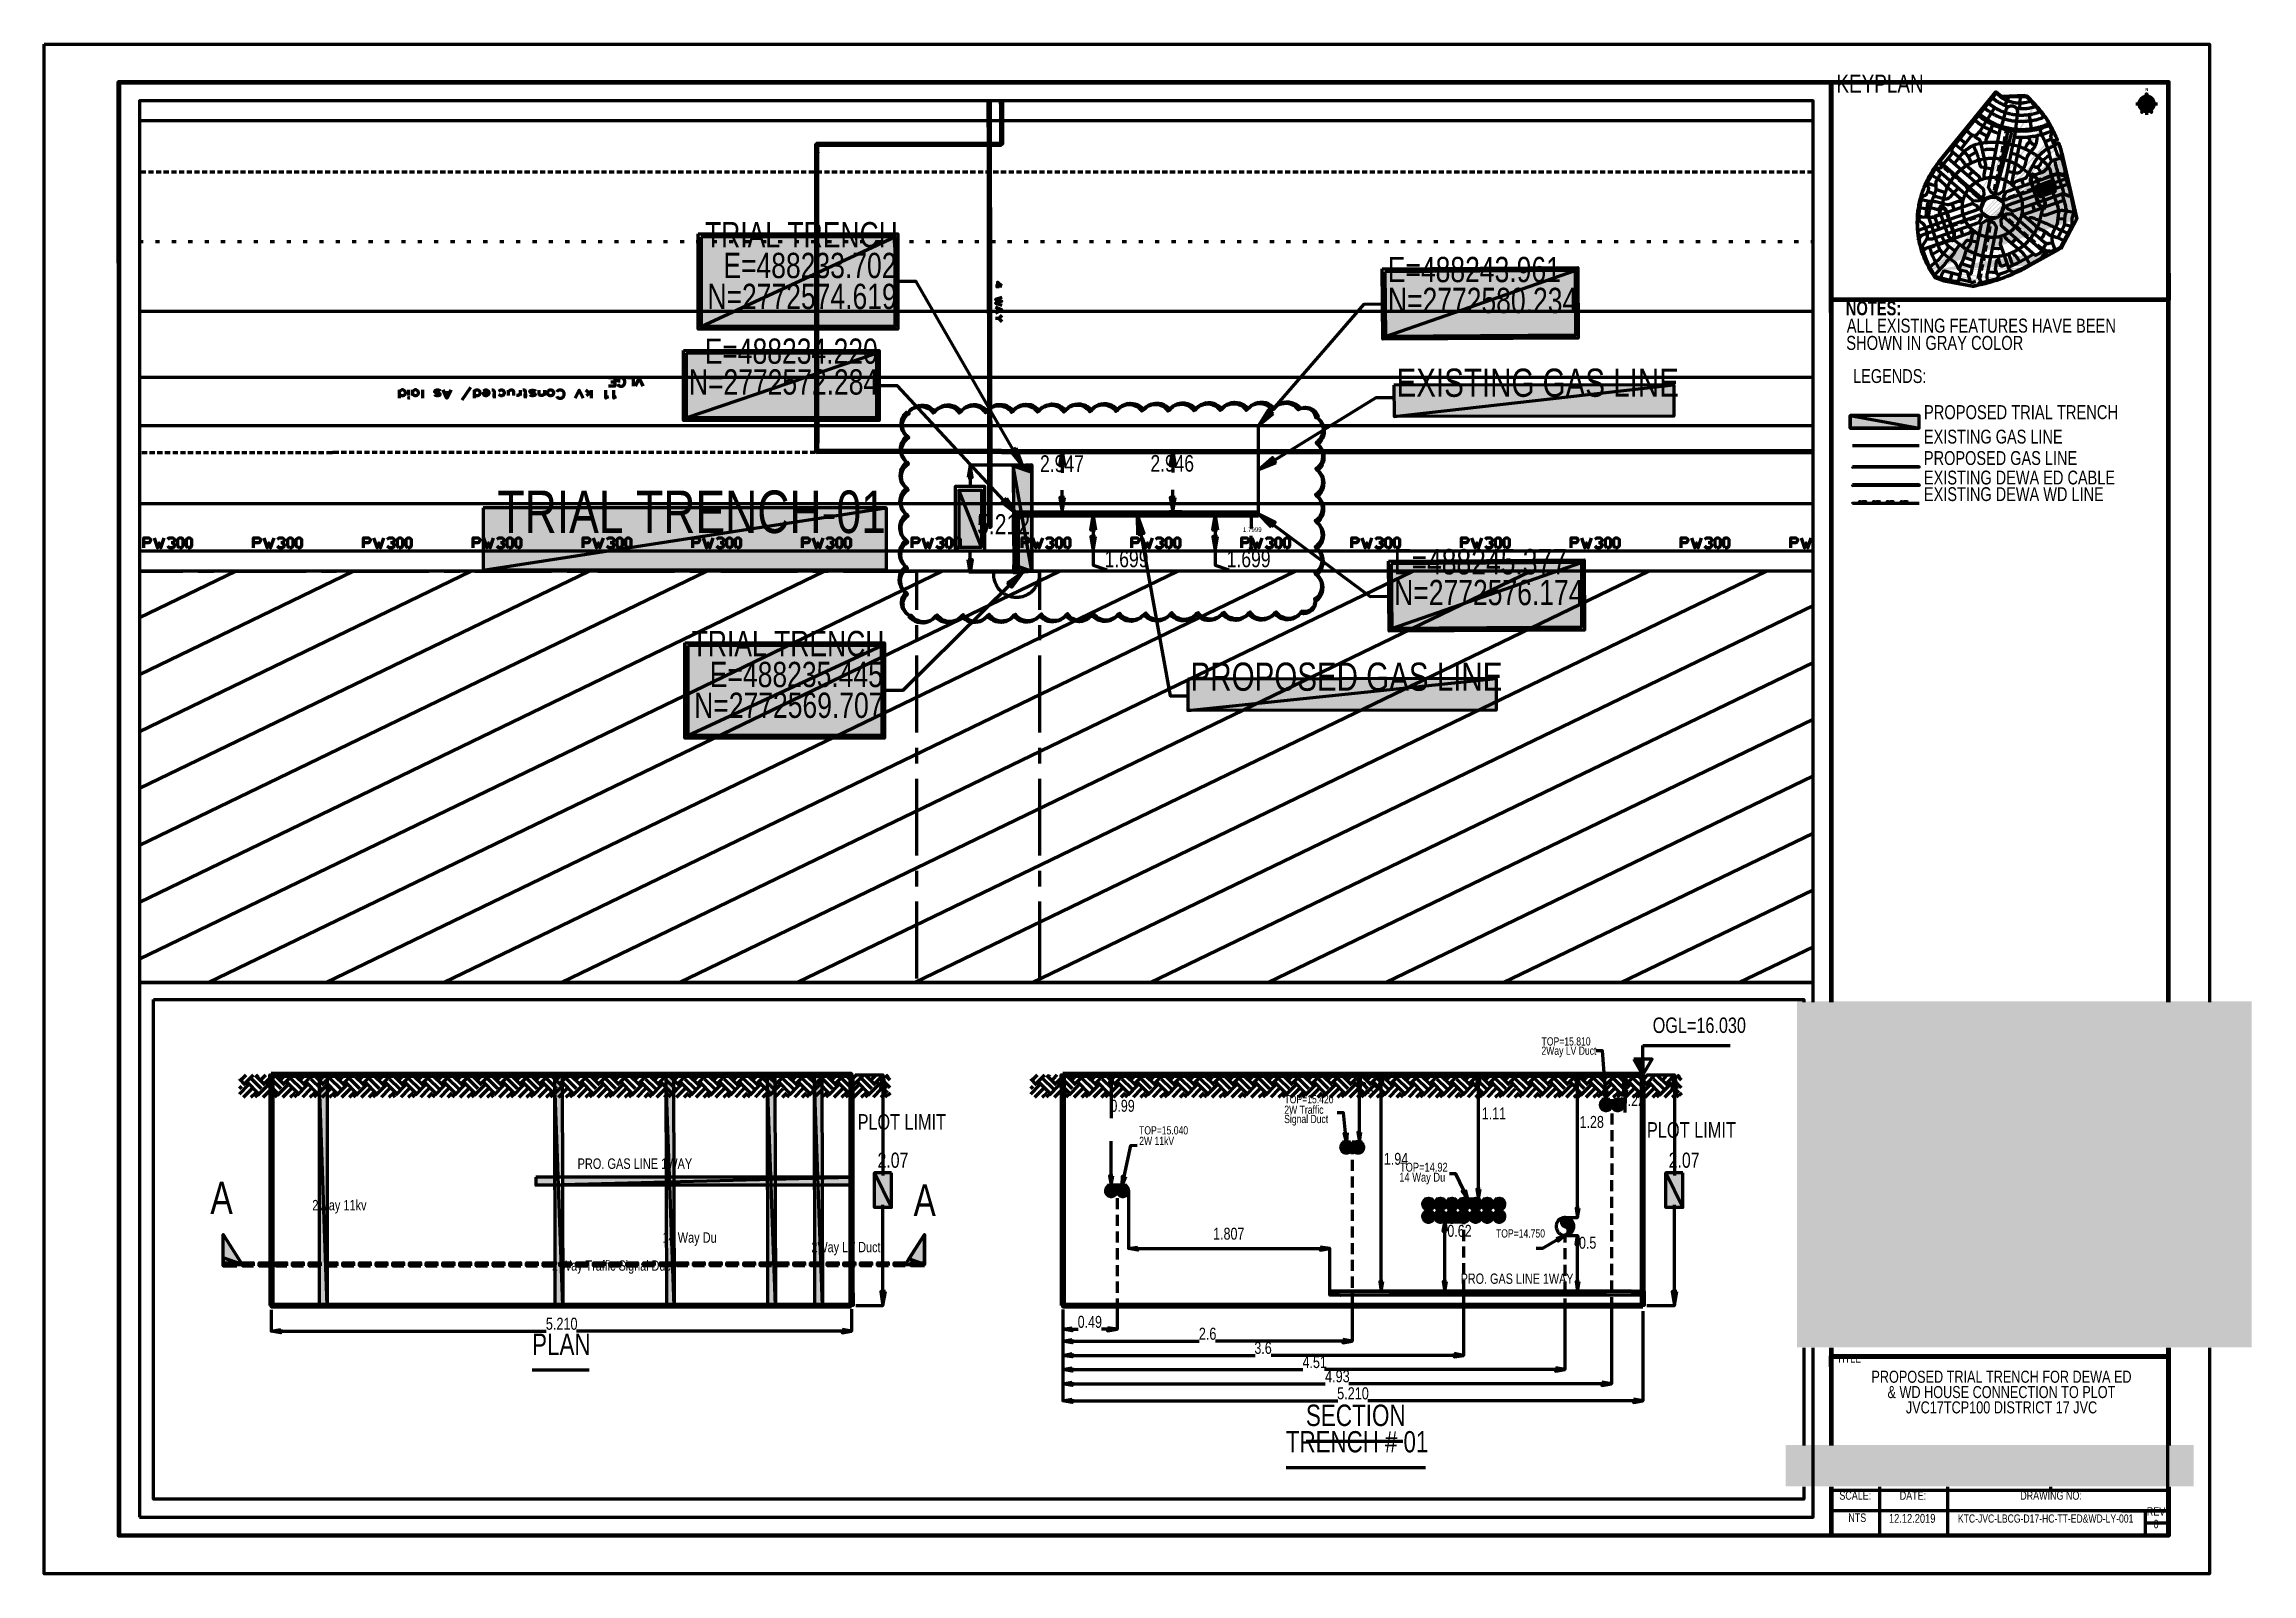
# Model space of a CAD drawing. Header units: inches. Extents: x 13 to 428, y 9 to 297.
import ezdxf

# ---------------------------------------------------------------- set-up
doc = ezdxf.new("R2010")
doc.units = ezdxf.units.IN
doc.header["$MEASUREMENT"] = 0
for name, color, linetype, lineweight in [('H', 7, 'CONTINUOUS', 100), ('P', 250, 'CONTINUOUS', 100), ('Text', 250, 'CONTINUOUS', 100)]:
    doc.layers.add(name, color=color, linetype=linetype, lineweight=lineweight)
doc.styles.get("Standard").update_dxf_attribs({"font": 'txt', "width": 0.75})

msp = doc.modelspace()

# ---------------------------------------------------------------- texts
at = {"layer": 'Text', "color": 0, "linetype": 'Continuous', "attachment_point": 4}
for s, insert, char_height, width in [('{\\fHelvetica|b0|i0|c1|p15;KEYPLAN}', (350.12, 289.24), 3.3939, 24.303), ('{\\fHelvetica|b1|i0|c1|p15;NOTES:}', (351.88, 246.97), 2.6364, 16.2424), ('{\\fHelvetica|b0|i0|c1|p15;ALL EXISTING FEATURES HAVE BEEN}', (352.06, 243.7), 2.6364, 83.9394), ('{\\fHelvetica|b0|i0|c1|p15;SHOWN IN GRAY COLOR}', (351.97, 240.45), 2.6364, 51.4242), ('{\\fHelvetica|b0|i0|c1|p15;EXISTING GAS LINE}', (267.36, 232.94), 5.303, 91.5455), ('{\\fHelvetica|b0|i0|c1|p15;PROPOSED GAS LINE}', (366.58, 218.79), 2.6061, 46.0303), ('{\\fHelvetica|b0|i0|c1|p15;2.947}', (200.27, 217.73), 3.1515, 16.1515), ('{\\fHelvetica|b0|i0|c1|p15;2.946}', (221.06, 217.79), 3.1212, 16.1515), ('{\\fHelvetica|b0|i0|c1|p15;TRIAL TRENCH-01}', (98.18, 208.64), 8, 121.1515), ('{\\fHelvetica|b0|i0|c1|p15;EXISTING DEWA WD LINE}', (366.58, 212), 2.6061, 56.8485), ('{\\fHelvetica|b0|i0|c1|p15;5.212}', (188.45, 206.33), 3.7879, 19.3939), ('{\\fHelvetica|b0|i0|c1|p15;1.7999}', (238.45, 205.33), 0.8788, 5.8182), ('{\\fHelvetica|b0|i0|c1|p15;1.699}', (212.42, 199.82), 3.1515, 16.1515), ('{\\fHelvetica|b0|i0|c1|p15;1.699}', (235.39, 199.82), 3.1515, 16.1515), ('{\\fHelvetica|b0|i0|c1|p15;PROPOSED GAS LINE}', (228.61, 177.64), 5.303, 91.5152), ('{\\fHelvetica|b0|i0|c1|p15;OGL=16.030}', (315.55, 112.09), 2.9091, 30.1212), ('{\\fHelvetica|b0|i0|c1|p15;0.6}', (260.52, 100.3), 2.2424, 7.0303), ('{\\fHelvetica|b0|i0|c1|p15;0.99}', (213.52, 96.94), 2.2424, 9.3939), ('{\\fHelvetica|b0|i0|c1|p15;1.11}', (283.39, 95.52), 2.2424, 9.3636), ('{\\fHelvetica|b0|i0|c1|p15;0.22}', (309.52, 98), 2.2424, 9.3636), ('{\\fHelvetica|b0|i0|c1|p15;PLOT LIMIT}', (165.97, 93.91), 2.9091, 30.1212), ('{\\fHelvetica|b0|i0|c1|p15;1.28}', (301.79, 93.91), 2.2424, 9.3939), ('{\\fHelvetica|b0|i0|c1|p15;PLOT LIMIT}', (314.45, 92.39), 2.9394, 30.1212), ('{\\fHelvetica|b0|i0|c1|p15;2.07}', (169.7, 86.7), 2.8485, 11.697), ('{\\fHelvetica|b0|i0|c1|p15;1.94}', (264.97, 86.97), 2.2424, 9.3636), ('{\\fHelvetica|b0|i0|c1|p15;2.07}', (318.55, 86.7), 2.8485, 11.7273), ('{\\fHelvetica|b0|i0|c1|p15; PRO. GAS LINE 1WAY }', (112.7, 86.06), 1.9697, 41), ('{\\fHelvetica|b0|i0|c1|p15;14 Way Du}', (267.88, 83.27), 1.6667, 15.8182), ('{\\fHelvetica|b0|i0|c1|p15;TOP=14.92}', (268, 85.39), 1.6667, 15.8182), ('{\\fHelvetica|b0|i0|c1|p15;14 Way Du  }', (129.24, 71.88), 1.9697, 22.5455), ('{\\fHelvetica|b0|i0|c1|p15;1.807}', (232.85, 72.88), 2.2424, 11.697), ('{\\fHelvetica|b0|i0|c1|p15;0.62}', (276.91, 73.42), 2.2424, 9.3636), ('{\\fHelvetica|b0|i0|c1|p15;0.5}', (301.67, 71.18), 2.2424, 7.0303), ('{\\fHelvetica|b0|i0|c1|p15; PRO. GAS LINE 1WAY }', (278.85, 64.42), 1.9394, 41), ('{\\fHelvetica|b0|i0|c1|p15;PLAN}', (104.7, 52.09), 4.0303, 16.3939), ('{\\fHelvetica|b0|i0|c1|p15;5.210}', (107.3, 55.94), 2.2727, 11.697), ('{\\fHelvetica|b0|i0|c1|p15;0.49}', (207.36, 56.3), 2.2424, 9.3636), ('{\\fHelvetica|b0|i0|c1|p15;2.6}', (230.15, 54.06), 2.2727, 7.0303), ('{\\fHelvetica|b0|i0|c1|p15;3.6}', (240.61, 51.39), 2.2424, 7.0303), ('{\\fHelvetica|b0|i0|c1|p15;4.51}', (249.67, 48.73), 2.2424, 9.3939), ('{\\fHelvetica|b0|i0|c1|p15;TITLE}', (350.18, 49.45), 1.6061, 8.4848), ('{\\fHelvetica|b0|i0|c1|p15;4.93}', (253.91, 46.06), 2.2727, 9.3636), ('{\\fHelvetica|b0|i0|c1|p15;PROPOSED TRIAL TRENCH FOR DEWA ED}', (356.7, 45.97), 2.2727, 78.1818), ('{\\fHelvetica|b0|i0|c1|p15;5.210}', (256.18, 42.85), 2.2727, 11.697), ('{\\fHelvetica|b0|i0|c1|p15;& WD HOUSE CONNECTION TO PLOT}', (359.73, 43.09), 2.2727, 68.697), ('{\\fHelvetica|b0|i0|c1|p15;SECTION}', (250.3, 38.7), 4.0303, 28.697), ('{\\fHelvetica|b0|i0|c1|p15;JVC17TCP100 DISTRICT 17 JVC}', (363.18, 40.21), 2.2727, 63.9697), ('{\\fHelvetica|b0|i0|c1|p15;TRENCH # 01}', (246.55, 33.73), 4, 45.0909), ('{\\fHelvetica|b0|i0|c1|p15;SCALE:}', (350.67, 23.64), 1.6061, 10.1515), ('{\\fHelvetica|b0|i0|c1|p15;DATE:}', (362.03, 23.64), 1.6061, 8.4545), ('{\\fHelvetica|b0|i0|c1|p15;DRAWING NO:}', (384.7, 23.64), 1.6061, 18.6364), ('{\\fHelvetica|b0|i0|c1|p15;REV}', (408.52, 20.64), 1.6061, 5.0909), ('{\\fHelvetica|b0|i0|c1|p15;NTS}', (352.36, 19.45), 1.6061, 5.0909), ('{\\fHelvetica|b0|i0|c1|p15;KTC-JVC-LBCG-D17-HC-TT-ED&WD-LY-001}', (372.97, 19.3), 1.5455, 57.5758), ('{\\fHelvetica|b0|i0|c1|p15;0}', (409.79, 18.27), 1.6061, 1.697)]:
    msp.add_mtext(s, dxfattribs=dict(at, insert=insert, char_height=char_height, width=width))
at = {"layer": 'Text', "color": 253, "linetype": 'Continuous', "insert": (408.24, 288.12), "char_height": 0.5758, "width": 0.6667, "attachment_point": 4}
msp.add_mtext('{\\fHelvetica|b1|i0|c1|p15;N}', dxfattribs=at)
at = {"layer": 'Text', "color": 8, "linetype": 'Continuous', "attachment_point": 4}
for insert, char_height in [((380.88, 284.76), 1.3636), ((373.55, 277.03), 1.3333), ((385.18, 276.09), 1.3636), ((387.88, 270.76), 1.3333), ((367.73, 269.79), 1.3333), ((366, 262.7), 1.3333), ((386.73, 265.33), 1.3333), ((368.42, 257.73), 1.3333), ((379.73, 258.39), 1.3636)]:
    msp.add_mtext('{\\fRomantic|b0|i0|c1|p15;}', dxfattribs=dict(at, insert=insert, char_height=char_height))
at = {"layer": 'Text', "color": 5, "linetype": 'Continuous', "char_height": 4.7576, "attachment_point": 4}
for s, insert, width in [('{\\fHelvetica|b0|i0|c1|p15;TRIAL TRENCH}', (137.24, 260.79), 58.1212), ('{\\fHelvetica|b0|i0|c1|p15;E=488233.702}', (140.7, 255), 58.1515), ('{\\fHelvetica|b0|i0|c1|p15;E=488243.961}', (265.7, 254.24), 58.1515), ('{\\fHelvetica|b0|i0|c1|p15;N=2772574.619}', (137.7, 249.18), 63), ('{\\fHelvetica|b0|i0|c1|p15;N=2772580.234}', (265.73, 248.42), 63), ('{\\fHelvetica|b0|i0|c1|p15;E=488234.220}', (137.18, 238.88), 58.1515), ('{\\fHelvetica|b0|i0|c1|p15;N=2772572.284}', (134.21, 233.09), 63), ('{\\fHelvetica|b0|i0|c1|p15;E=488245.377}', (266.85, 199.27), 58.1515), ('{\\fHelvetica|b0|i0|c1|p15;N=2772576.174}', (266.91, 193.48), 63), ('{\\fHelvetica|b0|i0|c1|p15;TRIAL TRENCH}', (134.73, 183.88), 58.1515), ('{\\fHelvetica|b0|i0|c1|p15;E=488235.445}', (138.15, 178.06), 58.1515), ('{\\fHelvetica|b0|i0|c1|p15;N=2772569.707}', (135.21, 172.27), 63)]:
    msp.add_mtext(s, dxfattribs=dict(at, insert=insert, width=width))
at = {"layer": 'Text', "color": 254, "linetype": 'Continuous', "attachment_point": 4}
for s, insert, char_height, width in [('{\\fHelvetica|b0|i0|c1|p15;LEGENDS:}', (353.24, 234.21), 2.6061, 21.6667), ('{\\fHelvetica|b0|i0|c1|p15;PROPOSED TRIAL TRENCH}', (366.58, 227.42), 2.6364, 56.8485), ('{\\fHelvetica|b0|i0|c1|p15;EXISTING GAS LINE}', (366.58, 222.82), 2.6061, 46.0303), ('{\\fHelvetica|b0|i0|c1|p15;12.12.2019}', (360, 19.33), 1.6667, 17.3636)]:
    msp.add_mtext(s, dxfattribs=dict(at, insert=insert, char_height=char_height, width=width))
at = {"layer": 'Text', "color": 3, "linetype": 'Continuous', "attachment_point": 4}
for s, insert, char_height, width in [('{\\fHelvetica|b0|i0|c1|p15;EXISTING DEWA ED CABLE}', (366.58, 215.12), 2.6061, 59.5758), ('{\\fHelvetica|b0|i0|c1|p15;TOP=15.810}', (294.64, 109.06), 1.5455, 16.3939), ('{\\fHelvetica|b0|i0|c1|p15;2Way LV Duct}', (294.61, 107.09), 1.5455, 19.6667), ('{\\fHelvetica|b0|i0|c1|p15;TOP=15.040}', (218.91, 92.33), 1.5455, 16.3939), ('{\\fHelvetica|b0|i0|c1|p15;2W 11kV}', (218.94, 90.36), 1.5455, 11.4848), ('{\\fHelvetica|b0|i0|c1|p15;2Way 11kv}', (63.36, 77.97), 1.9697, 18.4242), ('{\\fHelvetica|b0|i0|c1|p15;2Way LV Duct }', (157.27, 70.09), 1.9394, 26.6364)]:
    msp.add_mtext(s, dxfattribs=dict(at, insert=insert, char_height=char_height, width=width))
at = {"layer": 'Text', "color": 6, "linetype": 'Continuous', "attachment_point": 4}
for s, insert, char_height, width in [('{\\fHelvetica|b0|i0|c1|p15;TOP=15.420}', (246.27, 98.18), 1.5455, 16.3939), ('{\\fHelvetica|b0|i0|c1|p15;2W Traffic}', (246.24, 96.21), 1.5455, 16.3939), ('{\\fHelvetica|b0|i0|c1|p15;Signal Duct}', (246.21, 94.24), 1.5455, 18.0303), ('{\\fHelvetica|b0|i0|c1|p15;2 Way Traffic Signal Duct}', (108.45, 66.61), 1.9394, 51.2424)]:
    msp.add_mtext(s, dxfattribs=dict(at, insert=insert, char_height=char_height, width=width))
at = {"layer": 'Text', "color": 251, "linetype": 'Continuous', "width": 6.0909, "attachment_point": 4}
for insert, char_height in [((44.18, 79.64), 6.0303), ((176.48, 79.21), 6)]:
    msp.add_mtext('{\\fHelvetica|b0|i0|c1|p15;A}', dxfattribs=dict(at, insert=insert, char_height=char_height))
at = {"layer": 'Text', "color": 1, "linetype": 'Continuous', "attachment_point": 4}
for insert, char_height in [((148.7, 71.97), 1.9394), ((286.06, 70.97), 1.5758)]:
    msp.add_mtext('{\\fArial MT|b0|i0|c1|p15;}', dxfattribs=dict(at, insert=insert, char_height=char_height))
at = {"layer": 'Text', "color": 1, "linetype": 'Continuous', "insert": (286.06, 72.94), "char_height": 1.5455, "width": 16.3939, "attachment_point": 4}
msp.add_mtext('{\\fHelvetica|b0|i0|c1|p15;TOP=14.750}', dxfattribs=at)

# ---------------------------------------------------------------- hatches: boundary and pattern name
at = {"layer": 'H', "linetype": 'Continuous'}
for color, points in [(0, [(412.73, 289.55), (26.82, 289.55), (26.82, 16.03), (412.73, 16.03), (412.73, 25.27), (412.48, 25.27), (412.48, 16.27), (27.06, 16.27), (27.06, 289.3), (412.48, 289.3), (412.48, 116.48), (412.64, 116.48), (412.73, 116.48)]), (0, [(349, 289.39), (349, 116.48), (349.15, 116.48), (349.24, 116.48), (349.24, 289.39), (349, 289.39), (349.21, 51.42), (349, 51.42), (349, 33.06), (349.24, 33.06), (349.24, 51.42), (349.21, 51.42), (349, 289.39), (349, 25.27), (349, 16.18), (349.24, 16.18), (349.24, 25.27), (349, 25.27)]), (253, [(409, 285.42), (408.48, 287.3), (408.48, 285.42), (409, 285.42), (408.48, 287.3), (408.48, 285.42), (408, 285.42), (408.48, 287.3), (409, 285.42), (408.48, 285.42), (408, 285.42), (407.55, 283.82), (408.48, 285.42)]), (0, [(407.82, 286.67), (407.67, 286.55), (407.85, 286.67), (407.82, 286.67), (407.67, 286.55), (407.64, 286.55)]), (0, [(407.85, 286.7), (407.85, 286.67), (407.91, 286.7), (407.85, 286.7), (407.85, 286.67), (407.82, 286.67)]), (0, [(408.03, 286.76), (407.91, 286.7), (408.09, 286.76), (408.03, 286.76), (407.91, 286.7), (407.85, 286.7)]), (0, [(408.09, 286.79), (408.09, 286.76), (408.21, 286.79), (408.09, 286.79), (408.09, 286.76), (408.03, 286.76)]), (0, [(408.21, 286.82), (408.21, 286.79), (408.36, 286.82), (408.21, 286.82), (408.21, 286.79), (408.09, 286.79)]), (0, [(408.61, 286.82), (408.85, 286.79), (408.76, 286.82), (408.61, 286.82), (408.85, 286.79), (408.73, 286.79)]), (0, [(408.73, 286.79), (408.91, 286.76), (408.85, 286.79), (408.73, 286.79), (408.91, 286.76), (408.85, 286.76)]), (0, [(408.85, 286.76), (409.12, 286.7), (408.91, 286.76), (408.85, 286.76), (409.12, 286.7), (409.06, 286.7)]), (0, [(409.06, 286.7), (409.15, 286.67), (409.12, 286.7), (409.06, 286.7), (409.15, 286.67), (409.09, 286.67)]), (0, [(409.09, 286.67), (409.33, 286.55), (409.15, 286.67), (409.09, 286.67), (409.33, 286.55), (409.3, 286.55)]), (3, [(191, 205.79), (190.52, 286), (190.61, 205.79), (191, 205.79), (190.52, 286), (190.91, 286)]), (3, [(193.24, 277.85), (192.85, 286), (192.85, 277.85), (193.24, 277.85), (192.85, 286), (193.24, 286)]), (8, [(376.67, 283.45), (376.64, 283.39), (377.03, 283.15), (376.67, 283.45), (376.64, 283.39), (377.03, 283.15), (376.97, 283.12), (376.64, 283.39), (376.67, 283.45), (377.03, 283.15), (376.97, 283.12), (377.33, 282.91), (377.03, 283.15), (376.67, 283.45), (376.97, 283.12), (377.33, 282.91), (377.3, 282.88), (376.97, 283.12), (376.67, 283.45), (377.33, 282.91), (377.3, 282.88), (377.48, 282.82), (377.33, 282.91), (376.67, 283.45), (377.3, 282.88), (377.48, 282.82), (377.45, 282.76), (377.3, 282.88), (376.67, 283.45), (377.48, 282.82), (377.45, 282.76), (377.67, 282.7), (377.48, 282.82), (376.67, 283.45), (377.45, 282.76), (377.67, 282.7), (377.61, 282.64), (377.45, 282.76), (376.67, 283.45), (377.67, 282.7), (377.61, 282.64), (377.79, 282.61), (377.67, 282.7), (376.67, 283.45), (377.61, 282.64), (377.79, 282.61), (377.76, 282.55), (377.61, 282.64), (376.67, 283.45), (377.79, 282.61), (377.76, 282.55), (377.94, 282.48), (377.79, 282.61), (376.67, 283.45), (377.76, 282.55), (377.94, 282.48), (377.91, 282.42), (377.76, 282.55), (376.67, 283.45), (377.94, 282.48), (377.91, 282.42), (378.15, 282.36), (377.94, 282.48), (376.67, 283.45), (377.91, 282.42), (378.15, 282.36), (378.09, 282.3), (377.91, 282.42), (376.67, 283.45), (378.15, 282.36), (378.09, 282.3), (378.3, 282.24), (378.15, 282.36), (376.67, 283.45), (378.09, 282.3), (378.3, 282.24), (378.27, 282.21), (378.09, 282.3), (376.67, 283.45), (378.3, 282.24), (378.27, 282.21), (378.45, 282.15), (378.3, 282.24), (376.67, 283.45), (378.27, 282.21), (378.45, 282.15), (378.39, 282.12), (378.27, 282.21), (376.67, 283.45), (378.45, 282.15), (378.39, 282.12), (378.7, 282), (378.45, 282.15), (376.67, 283.45), (378.39, 282.12), (378.7, 282), (378.67, 281.97), (378.39, 282.12), (376.67, 283.45), (378.7, 282), (378.67, 281.97), (378.76, 282), (378.7, 282), (376.67, 283.45), (378.67, 281.97), (378.76, 282), (378.73, 281.91), (378.67, 281.97), (376.67, 283.45), (378.76, 282), (378.73, 281.91), (379.09, 281.79), (378.76, 282), (376.67, 283.45), (378.73, 281.91), (379.09, 281.79), (379.09, 281.76), (378.73, 281.91), (376.67, 283.45), (379.09, 281.79), (379.09, 281.76), (379.48, 281.61), (379.09, 281.79), (376.67, 283.45), (379.09, 281.76), (379.48, 281.61), (379.45, 281.55), (379.09, 281.76), (376.67, 283.45), (379.48, 281.61), (379.45, 281.55), (379.67, 281.52), (379.48, 281.61), (376.67, 283.45), (379.45, 281.55), (379.67, 281.52), (379.64, 281.45), (379.45, 281.55), (376.67, 283.45), (379.67, 281.52), (379.64, 281.45), (379.94, 281.39), (379.67, 281.52), (376.67, 283.45), (379.64, 281.45), (379.94, 281.39), (379.94, 281.33), (379.64, 281.45), (376.67, 283.45), (379.94, 281.39), (379.94, 281.33), (380.12, 281.3), (379.94, 281.39), (376.67, 283.45), (379.94, 281.33), (380.12, 281.3), (380.09, 281.27), (379.94, 281.33), (376.67, 283.45), (380.12, 281.3), (380.09, 281.27), (380.39, 281.21), (380.12, 281.3), (376.67, 283.45), (380.09, 281.27), (380.39, 281.21), (380.39, 281.15), (380.09, 281.27)]), (0, [(407.09, 285.67), (407.09, 285.42), (407.12, 285.67), (407.09, 285.67), (407.09, 285.42), (407.06, 285.42)]), (0, [(407.06, 285.42), (407.09, 285.42), (407.09, 285.42)]), (0, [(407.12, 285.15), (407.09, 285.42), (407.06, 285.42)]), (0, [(407.15, 285.91), (407.12, 285.67), (407.18, 285.91), (407.15, 285.91), (407.12, 285.67), (407.09, 285.67)]), (0, [(407.09, 285.67), (407.12, 285.67), (407.12, 285.67)]), (0, [(407.12, 285.15), (407.12, 285.15), (407.12, 285.15)]), (0, [(407.15, 285.94), (407.18, 285.91), (407.21, 285.94), (407.15, 285.94), (407.18, 285.91), (407.15, 285.91)]), (0, [(407.18, 284.91), (407.21, 284.88), (407.21, 284.91), (407.18, 284.91), (407.21, 284.88), (407.18, 284.88)]), (0, [(407.18, 284.88), (407.33, 284.7), (407.21, 284.88), (407.18, 284.88), (407.33, 284.7), (407.27, 284.7)]), (0, [(407.42, 286.36), (407.3, 286.15), (407.45, 286.36), (407.42, 286.36), (407.3, 286.15), (407.27, 286.15)]), (0, [(407.27, 284.7), (407.33, 284.67), (407.33, 284.7), (407.27, 284.7), (407.33, 284.67), (407.3, 284.67)]), (0, [(407.3, 284.67), (407.48, 284.48), (407.33, 284.67), (407.3, 284.67), (407.48, 284.48), (407.45, 284.48)]), (0, [(407.45, 285.91), (407.39, 285.73), (407.48, 285.91), (407.45, 285.91), (407.39, 285.73), (407.36, 285.73)]), (0, [(407.39, 285.73), (407.36, 285.73), (407.39, 285.73)]), (0, [(407.39, 285.73), (407.36, 285.73), (407.36, 285.52)]), (0, [(407.36, 285.52), (407.36, 285.52), (407.36, 285.52)]), (0, [(407.36, 285.52), (407.36, 285.52), (407.36, 285.3)]), (0, [(407.36, 285.3), (407.36, 285.3), (407.36, 285.3)]), (0, [(407.42, 285.09), (407.39, 285.09), (407.42, 285.09)]), (0, [(407.39, 285.09), (407.52, 284.91), (407.42, 285.09), (407.39, 285.09), (407.52, 284.91), (407.45, 284.91)]), (0, [(407.45, 286.36), (407.64, 286.52), (407.61, 286.52)]), (0, [(407.45, 286.36), (407.45, 286.36), (407.45, 286.36)]), (0, [(407.55, 286.09), (407.48, 285.94), (407.61, 286.09), (407.55, 286.09), (407.48, 285.94), (407.45, 285.94)]), (0, [(407.45, 285.94), (407.48, 285.91), (407.48, 285.94), (407.45, 285.94), (407.48, 285.91), (407.45, 285.91)]), (0, [(407.45, 284.91), (407.52, 284.88), (407.52, 284.91), (407.45, 284.91), (407.52, 284.88), (407.48, 284.88)]), (0, [(407.45, 284.48), (407.52, 284.45), (407.48, 284.48), (407.45, 284.48), (407.52, 284.45), (407.45, 284.45)]), (0, [(407.45, 284.45), (407.67, 284.33), (407.52, 284.45), (407.45, 284.45), (407.67, 284.33), (407.64, 284.33)]), (0, [(407.48, 284.88), (407.61, 284.73), (407.52, 284.88), (407.48, 284.88), (407.61, 284.73), (407.58, 284.73)]), (0, [(407.58, 286.12), (407.61, 286.09), (407.61, 286.12), (407.58, 286.12), (407.61, 286.09), (407.55, 286.09)]), (0, [(407.67, 286.27), (407.61, 286.12), (407.73, 286.27), (407.67, 286.27), (407.61, 286.12), (407.58, 286.12)]), (0, [(407.61, 284.73), (407.58, 284.73), (407.64, 284.73)]), (0, [(407.64, 286.55), (407.64, 286.52), (407.67, 286.55), (407.64, 286.55), (407.64, 286.52), (407.61, 286.52)]), (0, [(407.61, 284.73), (407.76, 284.58), (407.64, 284.73), (407.61, 284.73), (407.76, 284.58), (407.73, 284.58)]), (0, [(407.67, 284.3), (407.67, 284.33), (407.64, 284.33)]), (0, [(407.85, 286.36), (407.76, 286.27), (407.91, 286.36), (407.85, 286.36), (407.76, 286.27), (407.7, 286.27)]), (0, [(407.76, 286.27), (407.7, 286.27), (407.73, 286.27)]), (0, [(407.73, 284.58), (407.76, 284.58), (407.76, 284.55)]), (0, [(407.79, 284.24), (407.82, 284.21), (407.79, 284.21)]), (0, [(407.79, 284.21), (408, 284.15), (407.82, 284.21), (407.79, 284.21), (408, 284.15), (407.94, 284.15)]), (0, [(407.88, 286.42), (407.91, 286.36), (407.94, 286.42), (407.88, 286.42), (407.91, 286.36), (407.85, 286.36)]), (0, [(408.03, 286.48), (407.94, 286.42), (408.06, 286.48), (408.03, 286.48), (407.94, 286.42), (407.88, 286.42)]), (0, [(407.91, 284.48), (407.94, 284.45), (407.91, 284.45)]), (0, [(407.97, 284.45), (407.97, 284.45), (407.91, 284.45)]), (0, [(407.91, 284.45), (408.09, 284.39), (407.97, 284.45), (407.91, 284.45), (408.09, 284.39), (408.06, 284.39)]), (0, [(407.94, 284.15), (408.09, 284.09), (408, 284.15), (407.94, 284.15), (408.09, 284.09), (408, 284.09)]), (0, [(408.09, 284.09), (408, 284.09), (408.24, 284.09)]), (0, [(408.06, 286.52), (408.06, 286.48), (408.15, 286.52), (408.06, 286.52), (408.06, 286.48), (408.03, 286.48)]), (0, [(408.06, 284.39), (408.18, 284.36), (408.09, 284.39), (408.06, 284.39), (408.18, 284.36), (408.09, 284.36)]), (0, [(408.09, 284.36), (408.3, 284.33), (408.18, 284.36), (408.09, 284.36), (408.3, 284.33), (408.21, 284.33)]), (0, [(408.27, 286.52), (408.18, 286.52), (408.15, 286.52)]), (0, [(408.15, 284.09), (408.48, 284.06), (408.24, 284.09), (408.15, 284.09), (408.48, 284.06), (408.21, 284.06)]), (0, [(408.3, 284.33), (408.21, 284.33), (408.48, 284.33)]), (0, [(408.24, 284.06), (408.73, 284.06), (408.21, 284.06), (408.24, 284.06), (408.73, 284.06), (408.48, 284.03)]), (0, [(408.7, 284.33), (408.27, 284.33), (408.7, 284.33)]), (0, [(408.3, 284.33), (408.67, 284.33), (408.48, 284.3)]), (0, [(408.7, 284.33), (408.3, 284.33), (408.67, 284.33)]), (253, [(408.48, 285.42), (409, 285.42), (409.42, 283.82)]), (0, [(408.73, 284.09), (408.73, 284.06), (408.82, 284.09), (408.73, 284.09), (408.73, 284.06), (408.48, 284.06)]), (0, [(408.76, 286.52), (408.7, 286.52), (408.91, 286.52)]), (0, [(408.76, 284.36), (408.76, 284.33), (408.88, 284.36), (408.76, 284.36), (408.76, 284.33), (408.7, 284.33)]), (0, [(408.76, 284.33), (408.7, 284.33), (408.7, 284.33)]), (0, [(408.85, 284.39), (408.88, 284.36), (408.91, 284.39), (408.85, 284.39), (408.88, 284.36), (408.76, 284.36)]), (0, [(408.79, 286.52), (408.94, 286.48), (408.91, 286.52), (408.79, 286.52), (408.94, 286.48), (408.91, 286.48)]), (0, [(408.97, 284.09), (408.88, 284.09), (408.82, 284.09)]), (0, [(409, 284.45), (408.91, 284.39), (409.06, 284.45), (409, 284.45), (408.91, 284.39), (408.85, 284.39)]), (0, [(408.94, 284.15), (408.97, 284.09), (409, 284.15), (408.94, 284.15), (408.97, 284.09), (408.88, 284.09)]), (0, [(408.91, 286.48), (409.09, 286.42), (408.94, 286.48), (408.91, 286.48), (409.09, 286.42), (409.03, 286.42)]), (0, [(409.12, 284.21), (409, 284.15), (409.18, 284.21), (409.12, 284.21), (409, 284.15), (408.94, 284.15)]), (0, [(409.03, 284.48), (409.06, 284.45), (409, 284.45)]), (0, [(409.06, 284.45), (409, 284.45)]), (0, [(409.03, 286.42), (409.12, 286.36), (409.09, 286.42), (409.03, 286.42), (409.12, 286.36), (409.09, 286.36)]), (0, [(409.09, 286.36), (409.24, 286.27), (409.12, 286.36), (409.09, 286.36), (409.24, 286.27), (409.21, 286.27)]), (0, [(409.15, 284.24), (409.18, 284.21), (409.12, 284.21)]), (0, [(409.24, 286.27), (409.21, 286.27), (409.27, 286.27)]), (0, [(409.21, 284.58), (409.24, 284.58), (409.33, 284.73), (409.21, 284.58), (409.24, 284.58), (409.24, 284.55)]), (0, [(409.24, 286.27), (409.39, 286.12), (409.27, 286.27), (409.24, 286.27), (409.39, 286.12), (409.36, 286.12)]), (0, [(409.33, 284.73), (409.36, 284.73), (409.24, 284.58)]), (0, [(409.3, 286.55), (409.36, 286.52), (409.33, 286.55), (409.3, 286.55), (409.36, 286.52), (409.3, 286.52)]), (0, [(409.3, 286.52), (409.55, 286.36), (409.36, 286.52), (409.3, 286.52), (409.55, 286.36), (409.48, 286.36)]), (0, [(409.3, 284.33), (409.48, 284.45), (409.45, 284.45)]), (0, [(409.3, 284.3), (409.3, 284.3), (409.3, 284.33)]), (0, [(409.39, 286.09), (409.39, 286.12), (409.36, 286.12)]), (0, [(409.45, 284.88), (409.39, 284.73), (409.48, 284.88), (409.45, 284.88), (409.39, 284.73), (409.36, 284.73)]), (0, [(409.39, 284.73), (409.36, 284.73), (409.36, 284.73)]), (0, [(409.55, 285.09), (409.48, 284.91), (409.58, 285.09), (409.55, 285.09), (409.48, 284.91), (409.45, 284.91)]), (0, [(409.45, 284.91), (409.48, 284.88), (409.48, 284.91), (409.45, 284.91), (409.48, 284.88), (409.45, 284.88)]), (0, [(409.48, 284.48), (409.48, 284.45), (409.52, 284.48), (409.48, 284.48), (409.48, 284.45), (409.45, 284.45)]), (0, [(409.55, 286.36), (409.48, 286.36), (409.55, 286.36)]), (0, [(409.48, 285.94), (409.52, 285.91), (409.52, 285.94), (409.48, 285.94), (409.52, 285.91), (409.48, 285.91)]), (0, [(409.48, 285.91), (409.58, 285.73), (409.52, 285.91), (409.48, 285.91), (409.58, 285.73), (409.55, 285.73)]), (0, [(409.64, 284.67), (409.52, 284.48), (409.67, 284.67), (409.64, 284.67), (409.52, 284.48), (409.48, 284.48)]), (0, [(409.52, 286.36), (409.7, 286.15), (409.55, 286.36), (409.52, 286.36), (409.7, 286.15), (409.67, 286.15)]), (0, [(409.58, 285.73), (409.55, 285.73), (409.58, 285.73)]), (0, [(409.55, 285.73), (409.64, 285.52), (409.58, 285.73), (409.55, 285.73), (409.64, 285.52), (409.61, 285.52)]), (0, [(409.61, 285.3), (409.58, 285.09), (409.64, 285.3), (409.61, 285.3), (409.58, 285.09), (409.55, 285.09)]), (0, [(409.58, 285.09), (409.55, 285.09), (409.58, 285.09)]), (0, [(409.61, 285.52), (409.64, 285.52), (409.64, 285.52)]), (0, [(409.61, 285.52), (409.64, 285.3), (409.64, 285.52), (409.61, 285.52), (409.64, 285.3), (409.61, 285.3)]), (0, [(409.61, 285.3), (409.64, 285.3), (409.64, 285.3)]), (0, [(409.76, 284.88), (409.67, 284.7), (409.79, 284.88), (409.76, 284.88), (409.67, 284.7), (409.64, 284.7)]), (0, [(409.64, 284.7), (409.67, 284.67), (409.67, 284.7), (409.64, 284.7), (409.67, 284.67), (409.64, 284.67)]), (0, [(409.67, 286.15), (409.7, 286.15), (409.7, 286.15)]), (0, [(409.79, 285.94), (409.7, 286.15), (409.67, 286.15)]), (0, [(409.76, 284.91), (409.79, 284.88), (409.79, 284.91), (409.76, 284.91), (409.79, 284.88), (409.76, 284.88)]), (0, [(409.79, 285.94), (409.79, 285.94), (409.79, 285.91)]), (0, [(409.85, 285.67), (409.85, 285.67), (409.85, 285.67)]), (0, [(409.85, 285.42), (409.88, 285.42), (409.88, 285.42)]), (0, [(409.88, 285.42), (409.85, 285.42), (409.85, 285.15)]), (0, [(409.85, 285.15), (409.85, 285.15), (409.85, 285.15)]), (8, [(380.39, 281.21), (380.39, 281.15), (380.55, 281.15), (380.39, 281.21), (380.39, 281.15), (380.55, 281.15), (380.52, 281.09), (380.39, 281.15), (380.39, 281.21), (380.55, 281.15), (380.52, 281.09), (380.73, 281.06), (380.55, 281.15), (380.39, 281.21), (380.52, 281.09), (380.73, 281.06), (380.73, 281.03), (380.52, 281.09), (380.39, 281.21), (380.73, 281.06), (380.73, 281.03), (380.88, 281.03), (380.73, 281.06), (380.39, 281.21), (380.73, 281.03), (380.88, 281.03), (380.88, 280.97), (380.73, 281.03), (380.39, 281.21), (380.88, 281.03), (380.88, 280.97), (381.09, 280.97), (380.88, 281.03), (380.39, 281.21), (380.88, 280.97), (381.09, 280.97), (381.06, 280.91), (380.88, 280.97), (380.39, 281.21), (381.09, 280.97), (381.06, 280.91), (381.36, 280.88), (381.09, 280.97), (380.39, 281.21), (381.06, 280.91), (381.36, 280.88), (381.33, 280.82), (381.06, 280.91), (380.39, 281.21), (381.36, 280.88), (381.33, 280.82), (381.73, 280.76), (381.36, 280.88), (380.39, 281.21), (381.33, 280.82), (381.73, 280.76), (381.73, 280.7), (381.33, 280.82), (380.39, 281.21), (381.73, 280.76), (381.73, 280.7), (381.97, 280.7), (381.73, 280.76), (380.39, 281.21), (381.73, 280.7), (381.97, 280.7), (381.97, 280.67), (381.73, 280.7)]), (8, [(381.94, 280.67), (382.03, 280.61), (382, 280.7), (381.94, 280.67), (382.03, 280.61), (381.97, 280.58)]), (8, [(381.97, 280.58), (382.09, 280.55), (382.03, 280.64), (381.97, 280.58), (382.09, 280.55), (382.03, 280.52)]), (8, [(382.03, 280.52), (382.09, 280.55), (382.24, 280.39), (382.03, 280.52), (382.09, 280.55), (382.24, 280.39), (382.27, 280.42), (382.09, 280.55), (382.03, 280.52), (382.24, 280.39), (382.27, 280.42), (382.45, 280.36), (382.24, 280.39), (382.03, 280.52), (382.27, 280.42), (382.45, 280.36), (382.45, 280.39), (382.27, 280.42), (382.03, 280.52), (382.45, 280.36), (382.45, 280.39), (382.67, 280.36), (382.45, 280.36), (382.03, 280.52), (382.45, 280.39), (382.67, 280.36), (382.67, 280.42), (382.45, 280.39)]), (8, [(382.7, 280.36), (382.7, 280.45), (382.67, 280.42), (382.7, 280.36), (382.7, 280.45), (382.73, 280.39)]), (8, [(382.73, 280.39), (382.73, 280.48), (382.7, 280.42), (382.73, 280.39), (382.73, 280.48), (382.76, 280.42)]), (8, [(382.76, 280.42), (382.82, 280.52), (382.73, 280.48), (382.76, 280.42), (382.82, 280.52), (382.82, 280.48)]), (8, [(382.82, 280.48), (383.3, 280.45), (382.82, 280.52), (382.82, 280.48), (383.3, 280.45), (383.27, 280.39)]), (8, [(383.27, 280.45), (383.27, 280.39), (383.36, 280.42), (383.27, 280.45), (383.27, 280.39), (383.36, 280.42), (383.36, 280.39), (383.27, 280.39), (383.27, 280.45), (383.36, 280.42), (383.36, 280.39), (383.52, 280.42), (383.36, 280.42), (383.27, 280.45), (383.36, 280.39), (383.52, 280.42), (383.52, 280.36), (383.36, 280.39), (383.27, 280.45), (383.52, 280.42), (383.52, 280.36), (383.61, 280.42), (383.52, 280.42), (383.27, 280.45), (383.52, 280.36), (383.61, 280.42), (383.61, 280.36), (383.52, 280.36), (383.27, 280.45), (383.61, 280.42), (383.61, 280.36), (383.73, 280.42), (383.61, 280.42), (383.27, 280.45), (383.61, 280.36), (383.73, 280.42), (383.73, 280.36), (383.61, 280.36), (383.27, 280.45), (383.73, 280.42), (383.73, 280.36), (383.91, 280.39), (383.73, 280.42), (383.27, 280.45), (383.73, 280.36), (383.91, 280.39), (383.88, 280.33), (383.73, 280.36), (383.27, 280.45), (383.91, 280.39), (383.88, 280.33), (384, 280.36), (383.91, 280.39), (383.27, 280.45), (383.88, 280.33), (384, 280.36), (384, 280.33), (383.88, 280.33), (383.27, 280.45), (384, 280.36), (384, 280.33), (384.27, 280.36), (384, 280.36), (383.27, 280.45), (384, 280.33), (384.27, 280.36), (384.27, 280.3), (384, 280.33), (383.27, 280.45), (384.27, 280.36), (384.27, 280.3), (384.36, 280.36), (384.27, 280.36), (383.27, 280.45), (384.27, 280.3), (384.36, 280.36), (384.33, 280.3), (384.27, 280.3), (383.27, 280.45), (384.36, 280.36), (384.33, 280.3), (384.58, 280.36), (384.36, 280.36), (383.27, 280.45), (384.33, 280.3), (384.58, 280.36), (384.58, 280.27), (384.33, 280.3), (383.27, 280.45), (384.58, 280.36), (384.58, 280.27), (384.76, 280.36), (384.58, 280.36), (383.27, 280.45), (384.58, 280.27), (384.76, 280.36), (384.76, 280.27), (384.58, 280.27), (383.27, 280.45), (384.76, 280.36), (384.76, 280.27), (385.24, 280.36), (384.76, 280.36), (383.27, 280.45), (384.76, 280.27), (385.24, 280.36), (385.24, 280.27), (384.76, 280.27)]), (8, [(385.24, 280.36), (385.24, 280.27), (385.67, 280.36), (385.24, 280.36), (385.24, 280.27), (385.67, 280.36), (385.67, 280.3), (385.24, 280.27), (385.24, 280.36), (385.67, 280.36), (385.67, 280.3), (386.15, 280.39), (385.67, 280.36), (385.24, 280.36), (385.67, 280.3), (386.15, 280.39), (386.15, 280.33), (385.67, 280.3), (385.24, 280.36), (386.15, 280.39), (386.15, 280.33), (386.36, 280.42), (386.15, 280.39), (385.24, 280.36), (386.15, 280.33), (386.36, 280.42), (386.36, 280.36), (386.15, 280.33), (385.24, 280.36), (386.36, 280.42), (386.36, 280.36), (386.73, 280.45), (386.36, 280.42), (385.24, 280.36), (386.36, 280.36), (386.73, 280.45), (386.76, 280.42), (386.36, 280.36), (385.24, 280.36), (386.73, 280.45), (386.76, 280.42), (387.24, 280.55), (386.73, 280.45), (385.24, 280.36), (386.76, 280.42), (387.24, 280.55), (387.27, 280.48), (386.76, 280.42), (385.24, 280.36), (387.24, 280.55), (387.27, 280.48), (387.67, 280.64), (387.24, 280.55), (385.24, 280.36), (387.27, 280.48), (387.67, 280.64), (387.67, 280.58), (387.27, 280.48), (385.24, 280.36), (387.67, 280.64), (387.67, 280.58), (388, 280.7), (387.67, 280.64), (385.24, 280.36), (387.67, 280.58), (388, 280.7), (388, 280.67), (387.67, 280.58)]), (8, [(388, 280.7), (388.03, 280.67), (388.27, 280.79), (388, 280.7), (388.03, 280.67), (388.27, 280.79), (388.3, 280.73), (388.03, 280.67), (388, 280.7), (388.27, 280.79), (388.3, 280.73), (388.45, 280.82), (388.27, 280.79), (388, 280.7), (388.3, 280.73), (388.45, 280.82), (388.48, 280.76), (388.3, 280.73), (388, 280.7), (388.45, 280.82), (388.48, 280.76), (388.67, 280.88), (388.45, 280.82), (388, 280.7), (388.48, 280.76), (388.67, 280.88), (388.67, 280.82), (388.48, 280.76), (388, 280.7), (388.67, 280.88), (388.67, 280.82), (388.85, 280.94), (388.67, 280.88), (388, 280.7), (388.67, 280.82), (388.85, 280.94), (388.88, 280.91), (388.67, 280.82), (388, 280.7), (388.85, 280.94), (388.88, 280.91), (389.06, 281), (388.85, 280.94), (388, 280.7), (388.88, 280.91), (389.06, 281), (389.06, 280.97), (388.88, 280.91), (388, 280.7), (389.06, 281), (389.06, 280.97), (389.27, 281.09), (389.06, 281), (388, 280.7), (389.06, 280.97), (389.27, 281.09), (389.27, 281.03), (389.06, 280.97), (388, 280.7), (389.27, 281.09), (389.27, 281.03), (389.48, 281.15), (389.27, 281.09), (388, 280.7), (389.27, 281.03), (389.48, 281.15), (389.48, 281.12), (389.27, 281.03), (388, 280.7), (389.48, 281.15), (389.48, 281.12), (389.67, 281.21), (389.48, 281.15), (388, 280.7), (389.48, 281.12), (389.67, 281.21), (389.67, 281.18), (389.48, 281.12), (388, 280.7), (389.67, 281.21), (389.67, 281.18), (389.94, 281.36), (389.67, 281.21), (388, 280.7), (389.67, 281.18), (389.94, 281.36), (389.97, 281.27), (389.67, 281.18)]), (8, [(389.97, 281.27), (390.3, 281.55), (389.91, 281.36), (389.97, 281.27), (390.3, 281.55), (390.3, 281.52)]), (3, [(158.09, 277.85), (158.48, 276.18), (158.48, 277.85), (158.09, 277.85), (158.48, 276.18), (158.09, 276.18)]), (3, [(158.09, 276.18), (158.48, 221.61), (158.48, 276.18), (158.09, 276.18), (158.48, 221.61), (158.09, 221.61)]), (3, [(193.03, 278.06), (158.3, 277.67), (193.03, 277.67), (193.03, 278.06), (158.3, 277.67), (158.3, 278.06)]), (254, [(136.52, 243.55), (172.97, 260.45), (136.52, 260.45), (136.52, 243.55), (172.97, 260.45), (172.97, 243.55)]), (254, [(265.27, 241.7), (300.94, 254.09), (265.18, 253.85), (265.27, 241.7), (300.94, 254.09), (301.03, 241.94)]), (254, [(133.73, 226.36), (169.48, 238.52), (133.73, 238.52), (133.73, 226.36), (169.48, 238.52), (169.48, 226.36)]), (0, [(180.58, 227.52), (180.18, 227.24), (180.21, 227.91), (180.58, 227.52), (180.18, 227.24), (180.21, 227.91), (179.91, 227.61), (180.18, 227.24), (180.58, 227.52), (180.21, 227.91), (179.91, 227.61), (179.82, 228.21), (180.21, 227.91), (180.58, 227.52), (179.91, 227.61), (179.82, 228.21), (179.61, 227.91), (179.91, 227.61), (180.58, 227.52), (179.82, 228.21), (179.61, 227.91), (179.39, 228.48), (179.82, 228.21), (180.58, 227.52), (179.61, 227.91), (179.39, 228.48), (179.21, 228.15), (179.61, 227.91), (180.58, 227.52), (179.39, 228.48), (179.21, 228.15), (178.91, 228.67), (179.39, 228.48), (180.58, 227.52), (179.21, 228.15), (178.91, 228.67), (178.82, 228.33), (179.21, 228.15), (180.58, 227.52), (178.91, 228.67), (178.82, 228.33), (178.42, 228.76), (178.91, 228.67), (180.58, 227.52), (178.82, 228.33), (178.42, 228.76), (178.36, 228.45), (178.82, 228.33), (180.58, 227.52), (178.42, 228.76), (178.36, 228.45), (177.91, 228.76), (178.42, 228.76), (180.58, 227.52), (178.36, 228.45), (177.91, 228.76), (177.91, 228.52), (178.36, 228.45), (180.58, 227.52), (177.91, 228.76), (177.91, 228.52), (177.42, 228.7), (177.91, 228.76), (180.58, 227.52), (177.91, 228.52), (177.42, 228.7), (177.45, 228.48), (177.91, 228.52), (180.58, 227.52), (177.42, 228.7), (177.45, 228.48), (176.94, 228.55), (177.42, 228.7), (180.58, 227.52), (177.45, 228.48), (176.94, 228.55), (177, 228.39), (177.45, 228.48), (180.58, 227.52), (176.94, 228.55), (177, 228.39), (176.52, 228.33), (176.94, 228.55), (180.58, 227.52), (177, 228.39), (176.52, 228.33), (176.55, 228.21), (177, 228.39), (180.58, 227.52), (176.52, 228.33), (176.55, 228.21), (176.09, 228.06), (176.52, 228.33), (180.58, 227.52), (176.55, 228.21), (176.09, 228.06), (176.18, 228), (176.55, 228.21), (180.58, 227.52), (176.09, 228.06), (176.18, 228), (175.76, 227.73), (176.09, 228.06), (180.58, 227.52), (176.18, 228), (175.76, 227.73), (175.79, 227.7), (176.18, 228), (180.58, 227.52), (175.76, 227.73), (175.79, 227.7), (175.45, 227.33), (175.76, 227.73)]), (0, [(185.48, 227.58), (185.09, 227.27), (185.12, 227.94), (185.48, 227.58), (185.09, 227.27), (185.12, 227.94), (184.82, 227.64), (185.09, 227.27), (185.48, 227.58), (185.12, 227.94), (184.82, 227.64), (184.73, 228.27), (185.12, 227.94), (185.48, 227.58), (184.82, 227.64), (184.73, 228.27), (184.52, 227.94), (184.82, 227.64), (185.48, 227.58), (184.73, 228.27), (184.52, 227.94), (184.3, 228.55), (184.73, 228.27), (185.48, 227.58), (184.52, 227.94), (184.3, 228.55), (184.12, 228.21), (184.52, 227.94), (185.48, 227.58), (184.3, 228.55), (184.12, 228.21), (183.82, 228.7), (184.3, 228.55), (185.48, 227.58), (184.12, 228.21), (183.82, 228.7), (183.73, 228.36), (184.12, 228.21), (185.48, 227.58), (183.82, 228.7), (183.73, 228.36), (183.33, 228.79), (183.82, 228.7), (185.48, 227.58), (183.73, 228.36), (183.33, 228.79), (183.27, 228.52), (183.73, 228.36), (185.48, 227.58), (183.33, 228.79), (183.27, 228.52), (182.82, 228.82), (183.33, 228.79), (185.48, 227.58), (183.27, 228.52), (182.82, 228.82), (182.82, 228.55), (183.27, 228.52), (185.48, 227.58), (182.82, 228.82), (182.82, 228.55), (182.33, 228.76), (182.82, 228.82), (185.48, 227.58), (182.82, 228.55), (182.33, 228.76), (182.36, 228.55), (182.82, 228.55), (185.48, 227.58), (182.33, 228.76), (182.36, 228.55), (181.85, 228.61), (182.33, 228.76), (185.48, 227.58), (182.36, 228.55), (181.85, 228.61), (181.91, 228.45), (182.36, 228.55), (185.48, 227.58), (181.85, 228.61), (181.91, 228.45), (181.42, 228.36), (181.85, 228.61), (185.48, 227.58), (181.91, 228.45), (181.42, 228.36), (181.45, 228.27), (181.91, 228.45), (185.48, 227.58), (181.42, 228.36), (181.45, 228.27), (181, 228.12), (181.42, 228.36), (185.48, 227.58), (181.45, 228.27), (181, 228.12), (181.09, 228.06), (181.45, 228.27), (185.48, 227.58), (181, 228.12), (181.09, 228.06), (180.67, 227.76), (181, 228.12), (185.48, 227.58), (181.09, 228.06), (180.67, 227.76), (180.7, 227.76), (181.09, 228.06), (185.48, 227.58), (180.67, 227.76), (180.7, 227.76), (180.36, 227.36), (180.67, 227.76)]), (0, [(190.39, 227.61), (190, 227.33), (190.03, 228), (190.39, 227.61), (190, 227.33), (190.03, 228), (189.73, 227.67), (190, 227.33), (190.39, 227.61), (190.03, 228), (189.73, 227.67), (189.64, 228.3), (190.03, 228), (190.39, 227.61), (189.73, 227.67), (189.64, 228.3), (189.42, 228), (189.73, 227.67), (190.39, 227.61), (189.64, 228.3), (189.42, 228), (189.18, 228.58), (189.64, 228.3), (190.39, 227.61), (189.42, 228), (189.18, 228.58), (189.03, 228.24), (189.42, 228), (190.39, 227.61), (189.18, 228.58), (189.03, 228.24), (188.73, 228.76), (189.18, 228.58), (190.39, 227.61), (189.03, 228.24), (188.73, 228.76), (188.64, 228.42), (189.03, 228.24), (190.39, 227.61), (188.73, 228.76), (188.64, 228.42), (188.24, 228.85), (188.73, 228.76), (190.39, 227.61), (188.64, 228.42), (188.24, 228.85), (188.18, 228.55), (188.64, 228.42), (190.39, 227.61), (188.24, 228.85), (188.18, 228.55), (187.73, 228.85), (188.24, 228.85), (190.39, 227.61), (188.18, 228.55), (187.73, 228.85), (187.73, 228.61), (188.18, 228.55), (190.39, 227.61), (187.73, 228.85), (187.73, 228.61), (187.24, 228.79), (187.73, 228.85), (190.39, 227.61), (187.73, 228.61), (187.24, 228.79), (187.27, 228.58), (187.73, 228.61), (190.39, 227.61), (187.24, 228.79), (187.27, 228.58), (186.76, 228.64), (187.24, 228.79), (190.39, 227.61), (187.27, 228.58), (186.76, 228.64), (186.82, 228.48), (187.27, 228.58), (190.39, 227.61), (186.76, 228.64), (186.82, 228.48), (186.33, 228.42), (186.76, 228.64), (190.39, 227.61), (186.82, 228.48), (186.33, 228.42), (186.36, 228.3), (186.82, 228.48), (190.39, 227.61), (186.33, 228.42), (186.36, 228.3), (185.91, 228.15), (186.33, 228.42), (190.39, 227.61), (186.36, 228.3), (185.91, 228.15), (185.97, 228.09), (186.36, 228.3), (190.39, 227.61), (185.91, 228.15), (185.97, 228.09), (185.58, 227.82), (185.91, 228.15), (190.39, 227.61), (185.97, 228.09), (185.58, 227.82), (185.61, 227.79), (185.97, 228.09), (190.39, 227.61), (185.58, 227.82), (185.61, 227.79), (185.27, 227.42), (185.58, 227.82)]), (0, [(195.3, 227.67), (194.91, 227.36), (194.94, 228.06), (195.3, 227.67), (194.91, 227.36), (194.94, 228.06), (194.64, 227.73), (194.91, 227.36), (195.3, 227.67), (194.94, 228.06), (194.64, 227.73), (194.55, 228.36), (194.94, 228.06), (195.3, 227.67), (194.64, 227.73), (194.55, 228.36), (194.33, 228.03), (194.64, 227.73), (195.3, 227.67), (194.55, 228.36), (194.33, 228.03), (194.09, 228.61), (194.55, 228.36), (195.3, 227.67), (194.33, 228.03), (194.09, 228.61), (193.94, 228.3), (194.33, 228.03), (195.3, 227.67), (194.09, 228.61), (193.94, 228.3), (193.64, 228.79), (194.09, 228.61), (195.3, 227.67), (193.94, 228.3), (193.64, 228.79), (193.55, 228.45), (193.94, 228.3), (195.3, 227.67), (193.64, 228.79), (193.55, 228.45), (193.15, 228.88), (193.64, 228.79), (195.3, 227.67), (193.55, 228.45), (193.15, 228.88), (193.09, 228.61), (193.55, 228.45), (195.3, 227.67), (193.15, 228.88), (193.09, 228.61), (192.64, 228.91), (193.15, 228.88), (195.3, 227.67), (193.09, 228.61), (192.64, 228.91), (192.64, 228.64), (193.09, 228.61), (195.3, 227.67), (192.64, 228.91), (192.64, 228.64), (192.15, 228.85), (192.64, 228.91), (195.3, 227.67), (192.64, 228.64), (192.15, 228.85), (192.18, 228.61), (192.64, 228.64), (195.3, 227.67), (192.15, 228.85), (192.18, 228.61), (191.67, 228.7), (192.15, 228.85), (195.3, 227.67), (192.18, 228.61), (191.67, 228.7), (191.73, 228.55), (192.18, 228.61), (195.3, 227.67), (191.67, 228.7), (191.73, 228.55), (191.21, 228.45), (191.67, 228.7), (195.3, 227.67), (191.73, 228.55), (191.21, 228.45), (191.27, 228.36), (191.73, 228.55), (195.3, 227.67), (191.21, 228.45), (191.27, 228.36), (190.82, 228.21), (191.21, 228.45), (195.3, 227.67), (191.27, 228.36), (190.82, 228.21), (190.88, 228.15), (191.27, 228.36), (195.3, 227.67), (190.82, 228.21), (190.88, 228.15), (190.48, 227.85), (190.82, 228.21), (195.3, 227.67), (190.88, 228.15), (190.48, 227.85), (190.52, 227.82), (190.88, 228.15), (195.3, 227.67), (190.48, 227.85), (190.52, 227.82), (190.18, 227.45), (190.48, 227.85)]), (0, [(200.21, 227.7), (199.82, 227.42), (199.85, 228.09), (200.21, 227.7), (199.82, 227.42), (199.85, 228.09), (199.55, 227.76), (199.82, 227.42), (200.21, 227.7), (199.85, 228.09), (199.55, 227.76), (199.45, 228.39), (199.85, 228.09), (200.21, 227.7), (199.55, 227.76), (199.45, 228.39), (199.24, 228.06), (199.55, 227.76), (200.21, 227.7), (199.45, 228.39), (199.24, 228.06), (199, 228.67), (199.45, 228.39), (200.21, 227.7), (199.24, 228.06), (199, 228.67), (198.85, 228.33), (199.24, 228.06), (200.21, 227.7), (199, 228.67), (198.85, 228.33), (198.55, 228.85), (199, 228.67), (200.21, 227.7), (198.85, 228.33), (198.55, 228.85), (198.45, 228.52), (198.85, 228.33), (200.21, 227.7), (198.55, 228.85), (198.45, 228.52), (198.06, 228.91), (198.55, 228.85), (200.21, 227.7), (198.45, 228.52), (198.06, 228.91), (198, 228.64), (198.45, 228.52), (200.21, 227.7), (198.06, 228.91), (198, 228.64), (197.55, 228.94), (198.06, 228.91), (200.21, 227.7), (198, 228.64), (197.55, 228.94), (197.55, 228.7), (198, 228.64), (200.21, 227.7), (197.55, 228.94), (197.55, 228.7), (197.06, 228.88), (197.55, 228.94), (200.21, 227.7), (197.55, 228.7), (197.06, 228.88), (197.09, 228.67), (197.55, 228.7), (200.21, 227.7), (197.06, 228.88), (197.09, 228.67), (196.58, 228.73), (197.06, 228.88), (200.21, 227.7), (197.09, 228.67), (196.58, 228.73), (196.64, 228.58), (197.09, 228.67), (200.21, 227.7), (196.58, 228.73), (196.64, 228.58), (196.12, 228.52), (196.58, 228.73), (200.21, 227.7), (196.64, 228.58), (196.12, 228.52), (196.18, 228.39), (196.64, 228.58), (200.21, 227.7), (196.12, 228.52), (196.18, 228.39), (195.73, 228.24), (196.12, 228.52), (200.21, 227.7), (196.18, 228.39), (195.73, 228.24), (195.79, 228.18), (196.18, 228.39), (200.21, 227.7), (195.73, 228.24), (195.79, 228.18), (195.39, 227.91), (195.73, 228.24), (200.21, 227.7), (195.79, 228.18), (195.39, 227.91), (195.42, 227.88), (195.79, 228.18), (200.21, 227.7), (195.39, 227.91), (195.42, 227.88), (195.09, 227.52), (195.39, 227.91)]), (0, [(205.12, 227.76), (204.73, 227.45), (204.76, 228.15), (205.12, 227.76), (204.73, 227.45), (204.76, 228.15), (204.45, 227.82), (204.73, 227.45), (205.12, 227.76), (204.76, 228.15), (204.45, 227.82), (204.36, 228.45), (204.76, 228.15), (205.12, 227.76), (204.45, 227.82), (204.36, 228.45), (204.12, 228.12), (204.45, 227.82), (205.12, 227.76), (204.36, 228.45), (204.12, 228.12), (203.91, 228.7), (204.36, 228.45), (205.12, 227.76), (204.12, 228.12), (203.91, 228.7), (203.76, 228.36), (204.12, 228.12), (205.12, 227.76), (203.91, 228.7), (203.76, 228.36), (203.45, 228.88), (203.91, 228.7), (205.12, 227.76), (203.76, 228.36), (203.45, 228.88), (203.36, 228.55), (203.76, 228.36), (205.12, 227.76), (203.45, 228.88), (203.36, 228.55), (202.97, 228.97), (203.45, 228.88), (205.12, 227.76), (203.36, 228.55), (202.97, 228.97), (202.91, 228.7), (203.36, 228.55), (205.12, 227.76), (202.97, 228.97), (202.91, 228.7), (202.45, 229), (202.97, 228.97), (205.12, 227.76), (202.91, 228.7), (202.45, 229), (202.45, 228.73), (202.91, 228.7), (205.12, 227.76), (202.45, 229), (202.45, 228.73), (201.97, 228.91), (202.45, 229), (205.12, 227.76), (202.45, 228.73), (201.97, 228.91), (202, 228.7), (202.45, 228.73), (205.12, 227.76), (201.97, 228.91), (202, 228.7), (201.48, 228.76), (201.97, 228.91), (205.12, 227.76), (202, 228.7), (201.48, 228.76), (201.55, 228.61), (202, 228.7), (205.12, 227.76), (201.48, 228.76), (201.55, 228.61), (201.03, 228.55), (201.48, 228.76), (205.12, 227.76), (201.55, 228.61), (201.03, 228.55), (201.09, 228.45), (201.55, 228.61), (205.12, 227.76), (201.03, 228.55), (201.09, 228.45), (200.64, 228.3), (201.03, 228.55), (205.12, 227.76), (201.09, 228.45), (200.64, 228.3), (200.7, 228.21), (201.09, 228.45), (205.12, 227.76), (200.64, 228.3), (200.7, 228.21), (200.3, 227.94), (200.64, 228.3), (205.12, 227.76), (200.7, 228.21), (200.3, 227.94), (200.33, 227.91), (200.7, 228.21), (205.12, 227.76), (200.3, 227.94), (200.33, 227.91), (200, 227.55), (200.3, 227.94)]), (0, [(210.03, 227.79), (209.64, 227.52), (209.67, 228.18), (210.03, 227.79), (209.64, 227.52), (209.67, 228.18), (209.36, 227.85), (209.64, 227.52), (210.03, 227.79), (209.67, 228.18), (209.36, 227.85), (209.27, 228.48), (209.67, 228.18), (210.03, 227.79), (209.36, 227.85), (209.27, 228.48), (209.03, 228.15), (209.36, 227.85), (210.03, 227.79), (209.27, 228.48), (209.03, 228.15), (208.82, 228.76), (209.27, 228.48), (210.03, 227.79), (209.03, 228.15), (208.82, 228.76), (208.67, 228.42), (209.03, 228.15), (210.03, 227.79), (208.82, 228.76), (208.67, 228.42), (208.36, 228.91), (208.82, 228.76), (210.03, 227.79), (208.67, 228.42), (208.36, 228.91), (208.27, 228.61), (208.67, 228.42), (210.03, 227.79), (208.36, 228.91), (208.27, 228.61), (207.88, 229), (208.36, 228.91), (210.03, 227.79), (208.27, 228.61), (207.88, 229), (207.82, 228.73), (208.27, 228.61), (210.03, 227.79), (207.88, 229), (207.82, 228.73), (207.36, 229.03), (207.88, 229), (210.03, 227.79), (207.82, 228.73), (207.36, 229.03), (207.36, 228.76), (207.82, 228.73), (210.03, 227.79), (207.36, 229.03), (207.36, 228.76), (206.88, 228.97), (207.36, 229.03), (210.03, 227.79), (207.36, 228.76), (206.88, 228.97), (206.91, 228.76), (207.36, 228.76), (210.03, 227.79), (206.88, 228.97), (206.91, 228.76), (206.39, 228.82), (206.88, 228.97), (210.03, 227.79), (206.91, 228.76), (206.39, 228.82), (206.45, 228.67), (206.91, 228.76), (210.03, 227.79), (206.39, 228.82), (206.45, 228.67), (205.94, 228.61), (206.39, 228.82), (210.03, 227.79), (206.45, 228.67), (205.94, 228.61), (206, 228.48), (206.45, 228.67), (210.03, 227.79), (205.94, 228.61), (206, 228.48), (205.55, 228.33), (205.94, 228.61), (210.03, 227.79), (206, 228.48), (205.55, 228.33), (205.61, 228.27), (206, 228.48), (210.03, 227.79), (205.55, 228.33), (205.61, 228.27), (205.21, 228), (205.55, 228.33), (210.03, 227.79), (205.61, 228.27), (205.21, 228), (205.24, 227.97), (205.61, 228.27), (210.03, 227.79), (205.21, 228), (205.24, 227.97), (204.91, 227.61), (205.21, 228)]), (0, [(214.94, 227.82), (214.52, 227.55), (214.58, 228.21), (214.94, 227.82), (214.52, 227.55), (214.58, 228.21), (214.27, 227.91), (214.52, 227.55), (214.94, 227.82), (214.58, 228.21), (214.27, 227.91), (214.18, 228.55), (214.58, 228.21), (214.94, 227.82), (214.27, 227.91), (214.18, 228.55), (213.94, 228.21), (214.27, 227.91), (214.94, 227.82), (214.18, 228.55), (213.94, 228.21), (213.73, 228.79), (214.18, 228.55), (214.94, 227.82), (213.94, 228.21), (213.73, 228.79), (213.58, 228.45), (213.94, 228.21), (214.94, 227.82), (213.73, 228.79), (213.58, 228.45), (213.27, 228.97), (213.73, 228.79), (214.94, 227.82), (213.58, 228.45), (213.27, 228.97), (213.18, 228.64), (213.58, 228.45), (214.94, 227.82), (213.27, 228.97), (213.18, 228.64), (212.76, 229.06), (213.27, 228.97), (214.94, 227.82), (213.18, 228.64), (212.76, 229.06), (212.73, 228.76), (213.18, 228.64), (214.94, 227.82), (212.76, 229.06), (212.73, 228.76), (212.27, 229.09), (212.76, 229.06), (214.94, 227.82), (212.73, 228.76), (212.27, 229.09), (212.27, 228.82), (212.73, 228.76), (214.94, 227.82), (212.27, 229.09), (212.27, 228.82), (211.79, 229), (212.27, 229.09), (214.94, 227.82), (212.27, 228.82), (211.79, 229), (211.82, 228.79), (212.27, 228.82), (214.94, 227.82), (211.79, 229), (211.82, 228.79), (211.3, 228.85), (211.79, 229), (214.94, 227.82), (211.82, 228.79), (211.3, 228.85), (211.36, 228.7), (211.82, 228.79), (214.94, 227.82), (211.3, 228.85), (211.36, 228.7), (210.85, 228.64), (211.3, 228.85), (214.94, 227.82), (211.36, 228.7), (210.85, 228.64), (210.91, 228.55), (211.36, 228.7), (214.94, 227.82), (210.85, 228.64), (210.91, 228.55), (210.45, 228.36), (210.85, 228.64), (214.94, 227.82), (210.91, 228.55), (210.45, 228.36), (210.52, 228.3), (210.91, 228.55), (214.94, 227.82), (210.45, 228.36), (210.52, 228.3), (210.12, 228.03), (210.45, 228.36), (214.94, 227.82), (210.52, 228.3), (210.12, 228.03), (210.15, 228), (210.52, 228.3), (214.94, 227.82), (210.12, 228.03), (210.15, 228), (209.82, 227.64), (210.12, 228.03)]), (0, [(219.85, 227.88), (219.42, 227.61), (219.48, 228.27), (219.85, 227.88), (219.42, 227.61), (219.48, 228.27), (219.18, 227.94), (219.42, 227.61), (219.85, 227.88), (219.48, 228.27), (219.18, 227.94), (219.09, 228.58), (219.48, 228.27), (219.85, 227.88), (219.18, 227.94), (219.09, 228.58), (218.85, 228.24), (219.18, 227.94), (219.85, 227.88), (219.09, 228.58), (218.85, 228.24), (218.64, 228.85), (219.09, 228.58), (219.85, 227.88), (218.85, 228.24), (218.64, 228.85), (218.48, 228.52), (218.85, 228.24), (219.85, 227.88), (218.64, 228.85), (218.48, 228.52), (218.18, 229), (218.64, 228.85), (219.85, 227.88), (218.48, 228.52), (218.18, 229), (218.06, 228.7), (218.48, 228.52), (219.85, 227.88), (218.18, 229), (218.06, 228.7), (217.67, 229.09), (218.18, 229), (219.85, 227.88), (218.06, 228.7), (217.67, 229.09), (217.64, 228.82), (218.06, 228.7), (219.85, 227.88), (217.67, 229.09), (217.64, 228.82), (217.15, 229.12), (217.67, 229.09), (219.85, 227.88), (217.64, 228.82), (217.15, 229.12), (217.18, 228.85), (217.64, 228.82), (219.85, 227.88), (217.15, 229.12), (217.18, 228.85), (216.7, 229.06), (217.15, 229.12), (219.85, 227.88), (217.18, 228.85), (216.7, 229.06), (216.7, 228.85), (217.18, 228.85), (219.85, 227.88), (216.7, 229.06), (216.7, 228.85), (216.21, 228.91), (216.7, 229.06), (219.85, 227.88), (216.7, 228.85), (216.21, 228.91), (216.27, 228.76), (216.7, 228.85), (219.85, 227.88), (216.21, 228.91), (216.27, 228.76), (215.76, 228.7), (216.21, 228.91), (219.85, 227.88), (216.27, 228.76), (215.76, 228.7), (215.82, 228.58), (216.27, 228.76), (219.85, 227.88), (215.76, 228.7), (215.82, 228.58), (215.36, 228.42), (215.76, 228.7), (219.85, 227.88), (215.82, 228.58), (215.36, 228.42), (215.42, 228.36), (215.82, 228.58), (219.85, 227.88), (215.36, 228.42), (215.42, 228.36), (215.03, 228.06), (215.36, 228.42), (219.85, 227.88), (215.42, 228.36), (215.03, 228.06), (215.06, 228.06), (215.42, 228.36), (219.85, 227.88), (215.03, 228.06), (215.06, 228.06), (214.73, 227.67), (215.03, 228.06)]), (0, [(224.76, 227.91), (224.33, 227.64), (224.39, 228.3), (224.76, 227.91), (224.33, 227.64), (224.39, 228.3), (224.09, 228), (224.33, 227.64), (224.76, 227.91), (224.39, 228.3), (224.09, 228), (224, 228.61), (224.39, 228.3), (224.76, 227.91), (224.09, 228), (224, 228.61), (223.76, 228.3), (224.09, 228), (224.76, 227.91), (224, 228.61), (223.76, 228.3), (223.55, 228.88), (224, 228.61), (224.76, 227.91), (223.76, 228.3), (223.55, 228.88), (223.39, 228.55), (223.76, 228.3), (224.76, 227.91), (223.55, 228.88), (223.39, 228.55), (223.09, 229.06), (223.55, 228.88), (224.76, 227.91), (223.39, 228.55), (223.09, 229.06), (222.97, 228.73), (223.39, 228.55), (224.76, 227.91), (223.09, 229.06), (222.97, 228.73), (222.58, 229.15), (223.09, 229.06), (224.76, 227.91), (222.97, 228.73), (222.58, 229.15), (222.55, 228.85), (222.97, 228.73), (224.76, 227.91), (222.58, 229.15), (222.55, 228.85), (222.06, 229.15), (222.58, 229.15), (224.76, 227.91), (222.55, 228.85), (222.06, 229.15), (222.06, 228.91), (222.55, 228.85), (224.76, 227.91), (222.06, 229.15), (222.06, 228.91), (221.61, 229.09), (222.06, 229.15), (224.76, 227.91), (222.06, 228.91), (221.61, 229.09), (221.61, 228.88), (222.06, 228.91), (224.76, 227.91), (221.61, 229.09), (221.61, 228.88), (221.12, 228.94), (221.61, 229.09), (224.76, 227.91), (221.61, 228.88), (221.12, 228.94), (221.18, 228.79), (221.61, 228.88), (224.76, 227.91), (221.12, 228.94), (221.18, 228.79), (220.67, 228.73), (221.12, 228.94), (224.76, 227.91), (221.18, 228.79), (220.67, 228.73), (220.73, 228.61), (221.18, 228.79), (224.76, 227.91), (220.67, 228.73), (220.73, 228.61), (220.27, 228.45), (220.67, 228.73), (224.76, 227.91), (220.73, 228.61), (220.27, 228.45), (220.33, 228.39), (220.73, 228.61), (224.76, 227.91), (220.27, 228.45), (220.33, 228.39), (219.94, 228.12), (220.27, 228.45), (224.76, 227.91), (220.33, 228.39), (219.94, 228.12), (219.97, 228.09), (220.33, 228.39), (224.76, 227.91), (219.94, 228.12), (219.97, 228.09), (219.64, 227.73), (219.94, 228.12)]), (0, [(229.64, 227.97), (229.24, 227.67), (229.3, 228.36), (229.64, 227.97), (229.24, 227.67), (229.3, 228.36), (229, 228.03), (229.24, 227.67), (229.64, 227.97), (229.3, 228.36), (229, 228.03), (228.91, 228.67), (229.3, 228.36), (229.64, 227.97), (229, 228.03), (228.91, 228.67), (228.67, 228.33), (229, 228.03), (229.64, 227.97), (228.91, 228.67), (228.67, 228.33), (228.45, 228.91), (228.91, 228.67), (229.64, 227.97), (228.67, 228.33), (228.45, 228.91), (228.3, 228.61), (228.67, 228.33), (229.64, 227.97), (228.45, 228.91), (228.3, 228.61), (228, 229.09), (228.45, 228.91), (229.64, 227.97), (228.3, 228.61), (228, 229.09), (227.88, 228.76), (228.3, 228.61), (229.64, 227.97), (228, 229.09), (227.88, 228.76), (227.48, 229.18), (228, 229.09), (229.64, 227.97), (227.88, 228.76), (227.48, 229.18), (227.45, 228.91), (227.88, 228.76), (229.64, 227.97), (227.48, 229.18), (227.45, 228.91), (226.97, 229.21), (227.48, 229.18), (229.64, 227.97), (227.45, 228.91), (226.97, 229.21), (226.97, 228.94), (227.45, 228.91), (229.64, 227.97), (226.97, 229.21), (226.97, 228.94), (226.52, 229.15), (226.97, 229.21), (229.64, 227.97), (226.97, 228.94), (226.52, 229.15), (226.52, 228.91), (226.97, 228.94), (229.64, 227.97), (226.52, 229.15), (226.52, 228.91), (226.03, 229), (226.52, 229.15), (229.64, 227.97), (226.52, 228.91), (226.03, 229), (226.06, 228.85), (226.52, 228.91), (229.64, 227.97), (226.03, 229), (226.06, 228.85), (225.58, 228.76), (226.03, 229), (229.64, 227.97), (226.06, 228.85), (225.58, 228.76), (225.64, 228.67), (226.06, 228.85), (229.64, 227.97), (225.58, 228.76), (225.64, 228.67), (225.18, 228.52), (225.58, 228.76), (229.64, 227.97), (225.64, 228.67), (225.18, 228.52), (225.24, 228.45), (225.64, 228.67), (229.64, 227.97), (225.18, 228.52), (225.24, 228.45), (224.85, 228.15), (225.18, 228.52), (229.64, 227.97), (225.24, 228.45), (224.85, 228.15), (224.88, 228.15), (225.24, 228.45), (229.64, 227.97), (224.85, 228.15), (224.88, 228.15), (224.55, 227.76), (224.85, 228.15)]), (0, [(234.55, 228), (234.15, 227.73), (234.21, 228.39), (234.55, 228), (234.15, 227.73), (234.21, 228.39), (233.91, 228.06), (234.15, 227.73), (234.55, 228), (234.21, 228.39), (233.91, 228.06), (233.82, 228.7), (234.21, 228.39), (234.55, 228), (233.91, 228.06), (233.82, 228.7), (233.58, 228.36), (233.91, 228.06), (234.55, 228), (233.82, 228.7), (233.58, 228.36), (233.36, 228.97), (233.82, 228.7), (234.55, 228), (233.58, 228.36), (233.36, 228.97), (233.21, 228.64), (233.58, 228.36), (234.55, 228), (233.36, 228.97), (233.21, 228.64), (232.91, 229.15), (233.36, 228.97), (234.55, 228), (233.21, 228.64), (232.91, 229.15), (232.79, 228.82), (233.21, 228.64), (234.55, 228), (232.91, 229.15), (232.79, 228.82), (232.39, 229.24), (232.91, 229.15), (234.55, 228), (232.79, 228.82), (232.39, 229.24), (232.36, 228.94), (232.79, 228.82), (234.55, 228), (232.39, 229.24), (232.36, 228.94), (231.88, 229.24), (232.39, 229.24), (234.55, 228), (232.36, 228.94), (231.88, 229.24), (231.88, 229), (232.36, 228.94), (234.55, 228), (231.88, 229.24), (231.88, 229), (231.42, 229.18), (231.88, 229.24), (234.55, 228), (231.88, 229), (231.42, 229.18), (231.42, 228.97), (231.88, 229), (234.55, 228), (231.42, 229.18), (231.42, 228.97), (230.94, 229.03), (231.42, 229.18), (234.55, 228), (231.42, 228.97), (230.94, 229.03), (230.97, 228.88), (231.42, 228.97), (234.55, 228), (230.94, 229.03), (230.97, 228.88), (230.48, 228.82), (230.94, 229.03), (234.55, 228), (230.97, 228.88), (230.48, 228.82), (230.55, 228.7), (230.97, 228.88), (234.55, 228), (230.48, 228.82), (230.55, 228.7), (230.09, 228.55), (230.48, 228.82), (234.55, 228), (230.55, 228.7), (230.09, 228.55), (230.15, 228.48), (230.55, 228.7), (234.55, 228), (230.09, 228.55), (230.15, 228.48), (229.73, 228.21), (230.09, 228.55), (234.55, 228), (230.15, 228.48), (229.73, 228.21), (229.79, 228.18), (230.15, 228.48), (234.55, 228), (229.73, 228.21), (229.79, 228.18), (229.45, 227.82), (229.73, 228.21)]), (0, [(239.45, 228.06), (239.06, 227.76), (239.12, 228.45), (239.45, 228.06), (239.06, 227.76), (239.12, 228.45), (238.82, 228.12), (239.06, 227.76), (239.45, 228.06), (239.12, 228.45), (238.82, 228.12), (238.73, 228.76), (239.12, 228.45), (239.45, 228.06), (238.82, 228.12), (238.73, 228.76), (238.48, 228.42), (238.82, 228.12), (239.45, 228.06), (238.73, 228.76), (238.48, 228.42), (238.27, 229), (238.73, 228.76), (239.45, 228.06), (238.48, 228.42), (238.27, 229), (238.12, 228.7), (238.48, 228.42), (239.45, 228.06), (238.27, 229), (238.12, 228.7), (237.82, 229.18), (238.27, 229), (239.45, 228.06), (238.12, 228.7), (237.82, 229.18), (237.7, 228.85), (238.12, 228.7), (239.45, 228.06), (237.82, 229.18), (237.7, 228.85), (237.3, 229.27), (237.82, 229.18), (239.45, 228.06), (237.7, 228.85), (237.3, 229.27), (237.27, 229), (237.7, 228.85), (239.45, 228.06), (237.3, 229.27), (237.27, 229), (236.79, 229.3), (237.3, 229.27), (239.45, 228.06), (237.27, 229), (236.79, 229.3), (236.79, 229.03), (237.27, 229), (239.45, 228.06), (236.79, 229.3), (236.79, 229.03), (236.3, 229.24), (236.79, 229.3), (239.45, 228.06), (236.79, 229.03), (236.3, 229.24), (236.33, 229), (236.79, 229.03), (239.45, 228.06), (236.3, 229.24), (236.33, 229), (235.85, 229.09), (236.3, 229.24), (239.45, 228.06), (236.33, 229), (235.85, 229.09), (235.88, 228.91), (236.33, 229), (239.45, 228.06), (235.85, 229.09), (235.88, 228.91), (235.39, 228.85), (235.85, 229.09), (239.45, 228.06), (235.88, 228.91), (235.39, 228.85), (235.45, 228.76), (235.88, 228.91), (239.45, 228.06), (235.39, 228.85), (235.45, 228.76), (235, 228.61), (235.39, 228.85), (239.45, 228.06), (235.45, 228.76), (235, 228.61), (235.06, 228.55), (235.45, 228.76), (239.45, 228.06), (235, 228.61), (235.06, 228.55), (234.64, 228.24), (235, 228.61), (239.45, 228.06), (235.06, 228.55), (234.64, 228.24), (234.7, 228.21), (235.06, 228.55), (239.45, 228.06), (234.64, 228.24), (234.7, 228.21), (234.36, 227.85), (234.64, 228.24)]), (0, [(244.36, 228.09), (243.97, 227.82), (244.03, 228.48), (244.36, 228.09), (243.97, 227.82), (244.03, 228.48), (243.73, 228.15), (243.97, 227.82), (244.36, 228.09), (244.03, 228.48), (243.73, 228.15), (243.64, 228.79), (244.03, 228.48), (244.36, 228.09), (243.73, 228.15), (243.64, 228.79), (243.39, 228.45), (243.73, 228.15), (244.36, 228.09), (243.64, 228.79), (243.39, 228.45), (243.18, 229.06), (243.64, 228.79), (244.36, 228.09), (243.39, 228.45), (243.18, 229.06), (243.03, 228.73), (243.39, 228.45), (244.36, 228.09), (243.18, 229.06), (243.03, 228.73), (242.73, 229.24), (243.18, 229.06), (244.36, 228.09), (243.03, 228.73), (242.73, 229.24), (242.61, 228.91), (243.03, 228.73), (244.36, 228.09), (242.73, 229.24), (242.61, 228.91), (242.21, 229.3), (242.73, 229.24), (244.36, 228.09), (242.61, 228.91), (242.21, 229.3), (242.18, 229.03), (242.61, 228.91), (244.36, 228.09), (242.21, 229.3), (242.18, 229.03), (241.7, 229.33), (242.21, 229.3), (244.36, 228.09), (242.18, 229.03), (241.7, 229.33), (241.7, 229.09), (242.18, 229.03), (244.36, 228.09), (241.7, 229.33), (241.7, 229.09), (241.21, 229.27), (241.7, 229.33), (244.36, 228.09), (241.7, 229.09), (241.21, 229.27), (241.24, 229.06), (241.7, 229.09), (244.36, 228.09), (241.21, 229.27), (241.24, 229.06), (240.76, 229.12), (241.21, 229.27), (244.36, 228.09), (241.24, 229.06), (240.76, 229.12), (240.79, 228.97), (241.24, 229.06), (244.36, 228.09), (240.76, 229.12), (240.79, 228.97), (240.3, 228.91), (240.76, 229.12), (244.36, 228.09), (240.79, 228.97), (240.3, 228.91), (240.36, 228.79), (240.79, 228.97), (244.36, 228.09), (240.3, 228.91), (240.36, 228.79), (239.91, 228.64), (240.3, 228.91), (244.36, 228.09), (240.36, 228.79), (239.91, 228.64), (239.94, 228.58), (240.36, 228.79), (244.36, 228.09), (239.91, 228.64), (239.94, 228.58), (239.55, 228.3), (239.91, 228.64), (244.36, 228.09), (239.94, 228.58), (239.55, 228.3), (239.61, 228.27), (239.94, 228.58), (244.36, 228.09), (239.55, 228.3), (239.61, 228.27), (239.27, 227.91), (239.55, 228.3)]), (0, [(249.27, 228.15), (248.88, 227.85), (248.94, 228.55), (249.27, 228.15), (248.88, 227.85), (248.94, 228.55), (248.61, 228.21), (248.88, 227.85), (249.27, 228.15), (248.94, 228.55), (248.61, 228.21), (248.55, 228.85), (248.94, 228.55), (249.27, 228.15), (248.61, 228.21), (248.55, 228.85), (248.3, 228.52), (248.61, 228.21), (249.27, 228.15), (248.55, 228.85), (248.3, 228.52), (248.09, 229.09), (248.55, 228.85), (249.27, 228.15), (248.3, 228.52), (248.09, 229.09), (247.94, 228.76), (248.3, 228.52), (249.27, 228.15), (248.09, 229.09), (247.94, 228.76), (247.61, 229.27), (248.09, 229.09), (249.27, 228.15), (247.94, 228.76), (247.61, 229.27), (247.52, 228.94), (247.94, 228.76), (249.27, 228.15), (247.61, 229.27), (247.52, 228.94), (247.12, 229.36), (247.61, 229.27), (249.27, 228.15), (247.52, 228.94), (247.12, 229.36), (247.09, 229.09), (247.52, 228.94), (249.27, 228.15), (247.12, 229.36), (247.09, 229.09), (246.61, 229.39), (247.12, 229.36), (249.27, 228.15), (247.09, 229.09), (246.61, 229.39), (246.61, 229.12), (247.09, 229.09), (249.27, 228.15), (246.61, 229.39), (246.61, 229.12), (246.12, 229.3), (246.61, 229.39), (249.27, 228.15), (246.61, 229.12), (246.12, 229.3), (246.15, 229.09), (246.61, 229.12), (249.27, 228.15), (246.12, 229.3), (246.15, 229.09), (245.67, 229.15), (246.12, 229.3), (249.27, 228.15), (246.15, 229.09), (245.67, 229.15), (245.7, 229), (246.15, 229.09), (249.27, 228.15), (245.67, 229.15), (245.7, 229), (245.21, 228.94), (245.67, 229.15), (249.27, 228.15), (245.7, 229), (245.21, 228.94), (245.27, 228.85), (245.7, 229), (249.27, 228.15), (245.21, 228.94), (245.27, 228.85), (244.82, 228.7), (245.21, 228.94), (249.27, 228.15), (245.27, 228.85), (244.82, 228.7), (244.85, 228.61), (245.27, 228.85), (249.27, 228.15), (244.82, 228.7), (244.85, 228.61), (244.45, 228.33), (244.82, 228.7), (249.27, 228.15), (244.85, 228.61), (244.45, 228.33), (244.52, 228.3), (244.85, 228.61), (249.27, 228.15), (244.45, 228.33), (244.52, 228.3), (244.18, 227.97), (244.45, 228.33)]), (254, [(266.88, 226.61), (319.55, 232.58), (266.85, 232.52), (266.88, 226.61), (319.55, 232.58), (319.55, 226.67)]), (0, [(175.33, 227.55), (175.64, 227.12), (174.94, 227.21), (175.33, 227.55), (175.64, 227.12), (174.94, 227.21), (175.24, 226.88), (175.64, 227.12), (175.33, 227.55), (174.94, 227.21), (175.24, 226.88), (174.61, 226.79), (174.94, 227.21), (175.33, 227.55), (175.24, 226.88), (174.61, 226.79), (174.94, 226.55), (175.24, 226.88), (175.33, 227.55), (174.61, 226.79), (174.94, 226.55), (174.36, 226.33), (174.61, 226.79), (175.33, 227.55), (174.94, 226.55), (174.36, 226.33), (174.7, 226.18), (174.94, 226.55), (175.33, 227.55), (174.36, 226.33), (174.7, 226.18), (174.21, 225.85), (174.36, 226.33), (175.33, 227.55), (174.7, 226.18), (174.21, 225.85), (174.55, 225.76), (174.7, 226.18), (175.33, 227.55), (174.21, 225.85), (174.55, 225.76), (174.15, 225.33), (174.21, 225.85), (175.33, 227.55), (174.55, 225.76), (174.15, 225.33), (174.42, 225.3), (174.55, 225.76), (175.33, 227.55), (174.15, 225.33), (174.42, 225.3), (174.18, 224.82), (174.15, 225.33), (175.33, 227.55), (174.42, 225.3), (174.18, 224.82), (174.39, 224.85), (174.42, 225.3), (175.33, 227.55), (174.18, 224.82), (174.39, 224.85), (174.27, 224.33), (174.18, 224.82), (175.33, 227.55), (174.39, 224.85), (174.27, 224.33), (174.45, 224.39), (174.39, 224.85), (175.33, 227.55), (174.27, 224.33), (174.45, 224.39), (174.45, 223.88), (174.27, 224.33), (175.33, 227.55), (174.45, 224.39), (174.45, 223.88), (174.58, 223.94), (174.45, 224.39), (175.33, 227.55), (174.45, 223.88), (174.58, 223.94), (174.73, 223.45), (174.45, 223.88), (175.33, 227.55), (174.58, 223.94), (174.73, 223.45), (174.79, 223.52), (174.58, 223.94), (175.33, 227.55), (174.73, 223.45), (174.79, 223.52), (175.06, 223.09), (174.73, 223.45), (175.33, 227.55), (174.79, 223.52), (175.06, 223.09), (175.09, 223.12), (174.79, 223.52), (175.33, 227.55), (175.06, 223.09), (175.09, 223.12), (175.42, 222.79), (175.06, 223.09)]), (0, [(244.12, 227.12), (241.39, 224.88), (243.24, 227.88)]), (0, [(252.61, 226.48), (252.15, 226.39), (252.48, 226.91), (252.61, 226.48), (252.15, 226.39), (252.48, 226.91), (252.06, 226.73), (252.15, 226.39), (252.61, 226.48), (252.48, 226.91), (252.06, 226.73), (252.3, 227.27), (252.48, 226.91), (252.61, 226.48), (252.06, 226.73), (252.3, 227.27), (251.94, 227.06), (252.06, 226.73), (252.61, 226.48), (252.3, 227.27), (251.94, 227.06), (252.03, 227.61), (252.3, 227.27), (252.61, 226.48), (251.94, 227.06), (252.03, 227.61), (251.76, 227.36), (251.94, 227.06), (252.61, 226.48), (252.03, 227.61), (251.76, 227.36), (251.73, 227.88), (252.03, 227.61), (252.61, 226.48), (251.76, 227.36), (251.73, 227.88), (251.52, 227.64), (251.76, 227.36), (252.61, 226.48), (251.73, 227.88), (251.52, 227.64), (251.36, 228.09), (251.73, 227.88), (252.61, 226.48), (251.52, 227.64), (251.36, 228.09), (251.24, 227.88), (251.52, 227.64), (252.61, 226.48), (251.36, 228.09), (251.24, 227.88), (251, 228.24), (251.36, 228.09), (252.61, 226.48), (251.24, 227.88), (251, 228.24), (250.91, 228.06), (251.24, 227.88), (252.61, 226.48), (251, 228.24), (250.91, 228.06), (250.61, 228.33), (251, 228.24), (252.61, 226.48), (250.91, 228.06), (250.61, 228.33), (250.58, 228.15), (250.91, 228.06), (252.61, 226.48), (250.61, 228.33), (250.58, 228.15), (250.18, 228.36), (250.61, 228.33), (252.61, 226.48), (250.58, 228.15), (250.18, 228.36), (250.18, 228.21), (250.58, 228.15), (252.61, 226.48), (250.18, 228.36), (250.18, 228.21), (249.82, 228.3), (250.18, 228.36), (252.61, 226.48), (250.18, 228.21), (249.82, 228.3), (249.82, 228.21), (250.18, 228.21), (252.61, 226.48), (249.82, 228.3), (249.82, 228.21), (249.42, 228.18), (249.82, 228.3), (252.61, 226.48), (249.82, 228.21), (249.42, 228.18), (249.42, 228.15), (249.82, 228.21), (252.61, 226.48), (249.42, 228.18), (249.42, 228.15), (249.09, 228), (249.42, 228.18)]), (0, [(252.48, 221.33), (252.21, 221.73), (252.85, 221.67), (252.48, 221.33), (252.21, 221.73), (252.85, 221.67), (252.55, 222), (252.21, 221.73), (252.48, 221.33), (252.85, 221.67), (252.55, 222), (253.18, 222.06), (252.85, 221.67), (252.48, 221.33), (252.55, 222), (253.18, 222.06), (252.85, 222.3), (252.55, 222), (252.48, 221.33), (253.18, 222.06), (252.85, 222.3), (253.45, 222.52), (253.18, 222.06), (252.48, 221.33), (252.85, 222.3), (253.45, 222.52), (253.12, 222.7), (252.85, 222.3), (252.48, 221.33), (253.45, 222.52), (253.12, 222.7), (253.64, 222.97), (253.45, 222.52), (252.48, 221.33), (253.12, 222.7), (253.64, 222.97), (253.3, 223.09), (253.12, 222.7), (252.48, 221.33), (253.64, 222.97), (253.3, 223.09), (253.73, 223.45), (253.64, 222.97), (252.48, 221.33), (253.3, 223.09), (253.73, 223.45), (253.45, 223.52), (253.3, 223.09), (252.48, 221.33), (253.73, 223.45), (253.45, 223.52), (253.76, 223.97), (253.73, 223.45), (252.48, 221.33), (253.45, 223.52), (253.76, 223.97), (253.52, 223.97), (253.45, 223.52), (252.48, 221.33), (253.76, 223.97), (253.52, 223.97), (253.7, 224.48), (253.76, 223.97), (252.48, 221.33), (253.52, 223.97), (253.7, 224.48), (253.52, 224.42), (253.52, 223.97), (252.48, 221.33), (253.7, 224.48), (253.52, 224.42), (253.58, 224.94), (253.7, 224.48), (252.48, 221.33), (253.52, 224.42), (253.58, 224.94), (253.42, 224.88), (253.52, 224.42), (252.48, 221.33), (253.58, 224.94), (253.42, 224.88), (253.36, 225.39), (253.58, 224.94), (252.48, 221.33), (253.42, 224.88), (253.36, 225.39), (253.24, 225.33), (253.42, 224.88), (252.48, 221.33), (253.36, 225.39), (253.24, 225.33), (253.09, 225.79), (253.36, 225.39), (252.48, 221.33), (253.24, 225.33), (253.09, 225.79), (253.03, 225.73), (253.24, 225.33), (252.48, 221.33), (253.09, 225.79), (253.03, 225.73), (252.76, 226.15), (253.09, 225.79), (252.48, 221.33), (253.03, 225.73), (252.76, 226.15), (252.73, 226.12), (253.03, 225.73), (252.48, 221.33), (252.76, 226.15), (252.73, 226.12), (252.36, 226.42), (252.76, 226.15)]), (254, [(352.67, 226.79), (365.67, 224.45), (365.67, 226.79), (352.67, 226.79), (365.67, 224.45), (352.67, 224.45)]), (3, [(158.09, 221.61), (158.48, 220.06), (158.48, 221.61), (158.09, 221.61), (158.48, 220.06), (158.09, 220.06)]), (3, [(158.3, 219.88), (193.03, 220.24), (158.3, 220.27), (158.3, 219.88), (193.03, 220.24), (193.03, 219.88)]), (0, [(175.3, 223), (175.58, 222.61), (174.91, 222.67), (175.3, 223), (175.58, 222.61), (174.91, 222.67), (175.24, 222.33), (175.58, 222.61), (175.3, 223), (174.91, 222.67), (175.24, 222.33), (174.58, 222.27), (174.91, 222.67), (175.3, 223), (175.24, 222.33), (174.58, 222.27), (174.91, 222.03), (175.24, 222.33), (175.3, 223), (174.58, 222.27), (174.91, 222.03), (174.33, 221.82), (174.58, 222.27), (175.3, 223), (174.91, 222.03), (174.33, 221.82), (174.64, 221.67), (174.91, 222.03), (175.3, 223), (174.33, 221.82), (174.64, 221.67), (174.15, 221.36), (174.33, 221.82), (175.3, 223), (174.64, 221.67), (174.15, 221.36), (174.45, 221.24), (174.64, 221.67), (175.3, 223), (174.15, 221.36), (174.45, 221.24), (174.03, 220.85), (174.15, 221.36), (175.3, 223), (174.45, 221.24), (174.03, 220.85), (174.3, 220.82), (174.45, 221.24), (175.3, 223), (174.03, 220.85), (174.3, 220.82), (174, 220.36), (174.03, 220.85), (175.3, 223), (174.3, 220.82), (174, 220.36), (174.27, 220.36), (174.3, 220.82), (175.3, 223), (174, 220.36), (174.27, 220.36), (174.06, 219.88), (174, 220.36), (175.3, 223), (174.27, 220.36), (174.06, 219.88), (174.27, 219.88), (174.27, 220.36), (175.3, 223), (174.06, 219.88), (174.27, 219.88), (174.21, 219.39), (174.06, 219.88), (175.3, 223), (174.27, 219.88), (174.21, 219.39), (174.36, 219.42), (174.27, 219.88), (175.3, 223), (174.21, 219.39), (174.36, 219.42), (174.39, 218.94), (174.21, 219.39), (175.3, 223), (174.36, 219.42), (174.39, 218.94), (174.52, 219), (174.36, 219.42), (175.3, 223), (174.39, 218.94), (174.52, 219), (174.7, 218.55), (174.39, 218.94), (175.3, 223), (174.52, 219), (174.7, 218.55), (174.76, 218.58), (174.52, 219), (175.3, 223), (174.7, 218.55), (174.76, 218.58), (175, 218.18), (174.7, 218.55), (175.3, 223), (174.76, 218.58), (175, 218.18), (175.03, 218.21), (174.76, 218.58), (175.3, 223), (175, 218.18), (175.03, 218.21), (175.39, 217.88), (175, 218.18)]), (3, [(345.73, 220.24), (193.03, 219.88), (345.73, 219.88), (345.73, 220.24), (193.03, 219.88), (193.03, 220.24)]), (0, [(195.7, 220.73), (196.94, 217.45), (194.7, 220.18)]), (0, [(252.45, 216.42), (252.15, 216.82), (252.82, 216.76), (252.45, 216.42), (252.15, 216.82), (252.82, 216.76), (252.52, 217.09), (252.15, 216.82), (252.45, 216.42), (252.82, 216.76), (252.52, 217.09), (253.15, 217.15), (252.82, 216.76), (252.45, 216.42), (252.52, 217.09), (253.15, 217.15), (252.82, 217.39), (252.52, 217.09), (252.45, 216.42), (253.15, 217.15), (252.82, 217.39), (253.39, 217.61), (253.15, 217.15), (252.45, 216.42), (252.82, 217.39), (253.39, 217.61), (253.09, 217.79), (252.82, 217.39), (252.45, 216.42), (253.39, 217.61), (253.09, 217.79), (253.61, 218.09), (253.39, 217.61), (252.45, 216.42), (253.09, 217.79), (253.61, 218.09), (253.27, 218.18), (253.09, 217.79), (252.45, 216.42), (253.61, 218.09), (253.27, 218.18), (253.7, 218.55), (253.61, 218.09), (252.45, 216.42), (253.27, 218.18), (253.7, 218.55), (253.39, 218.61), (253.27, 218.18), (252.45, 216.42), (253.7, 218.55), (253.39, 218.61), (253.7, 219.06), (253.7, 218.55), (252.45, 216.42), (253.39, 218.61), (253.7, 219.06), (253.45, 219.06), (253.39, 218.61), (252.45, 216.42), (253.7, 219.06), (253.45, 219.06), (253.67, 219.58), (253.7, 219.06), (252.45, 216.42), (253.45, 219.06), (253.67, 219.58), (253.45, 219.52), (253.45, 219.06), (252.45, 216.42), (253.67, 219.58), (253.45, 219.52), (253.55, 220.03), (253.67, 219.58), (252.45, 216.42), (253.45, 219.52), (253.55, 220.03), (253.39, 219.97), (253.45, 219.52), (252.45, 216.42), (253.55, 220.03), (253.39, 219.97), (253.3, 220.48), (253.55, 220.03), (252.45, 216.42), (253.39, 219.97), (253.3, 220.48), (253.21, 220.42), (253.39, 219.97), (252.45, 216.42), (253.3, 220.48), (253.21, 220.42), (253.06, 220.88), (253.3, 220.48), (252.45, 216.42), (253.21, 220.42), (253.06, 220.88), (253, 220.82), (253.21, 220.42), (252.45, 216.42), (253.06, 220.88), (253, 220.82), (252.73, 221.24), (253.06, 220.88), (252.45, 216.42), (253, 220.82), (252.73, 221.24), (252.7, 221.21), (253, 220.82), (252.45, 216.42), (252.73, 221.24), (252.7, 221.21), (252.33, 221.52), (252.73, 221.24)]), (0, [(175.24, 218.09), (175.55, 217.7), (174.85, 217.76), (175.24, 218.09), (175.55, 217.7), (174.85, 217.76), (175.18, 217.42), (175.55, 217.7), (175.24, 218.09), (174.85, 217.76), (175.18, 217.42), (174.55, 217.36), (174.85, 217.76), (175.24, 218.09), (175.18, 217.42), (174.55, 217.36), (174.85, 217.12), (175.18, 217.42), (175.24, 218.09), (174.55, 217.36), (174.85, 217.12), (174.3, 216.91), (174.55, 217.36), (175.24, 218.09), (174.85, 217.12), (174.3, 216.91), (174.61, 216.76), (174.85, 217.12), (175.24, 218.09), (174.3, 216.91), (174.61, 216.76), (174.09, 216.45), (174.3, 216.91), (175.24, 218.09), (174.61, 216.76), (174.09, 216.45), (174.39, 216.33), (174.61, 216.76), (175.24, 218.09), (174.09, 216.45), (174.39, 216.33), (174, 215.97), (174.09, 216.45), (175.24, 218.09), (174.39, 216.33), (174, 215.97), (174.27, 215.91), (174.39, 216.33), (175.24, 218.09), (174, 215.97), (174.27, 215.91), (173.97, 215.45), (174, 215.97), (175.24, 218.09), (174.27, 215.91), (173.97, 215.45), (174.21, 215.45), (174.27, 215.91), (175.24, 218.09), (173.97, 215.45), (174.21, 215.45), (174.03, 214.97), (173.97, 215.45), (175.24, 218.09), (174.21, 215.45), (174.03, 214.97), (174.21, 214.97), (174.21, 215.45), (175.24, 218.09), (174.03, 214.97), (174.21, 214.97), (174.15, 214.48), (174.03, 214.97), (175.24, 218.09), (174.21, 214.97), (174.15, 214.48), (174.3, 214.52), (174.21, 214.97), (175.24, 218.09), (174.15, 214.48), (174.3, 214.52), (174.36, 214.03), (174.15, 214.48), (175.24, 218.09), (174.3, 214.52), (174.36, 214.03), (174.45, 214.09), (174.3, 214.52), (175.24, 218.09), (174.36, 214.03), (174.45, 214.09), (174.64, 213.64), (174.36, 214.03), (175.24, 218.09), (174.45, 214.09), (174.64, 213.64), (174.7, 213.67), (174.45, 214.09), (175.24, 218.09), (174.64, 213.64), (174.7, 213.67), (174.97, 213.27), (174.64, 213.64), (175.24, 218.09), (174.7, 213.67), (174.97, 213.27), (175, 213.3), (174.7, 213.67), (175.24, 218.09), (174.97, 213.27), (175, 213.3), (175.33, 213), (174.97, 213.27)]), (0, [(186.73, 215.15), (187.52, 215.15), (187.12, 217.45)]), (254, [(198.76, 217.55), (198.76, 216.15), (195.24, 217.36)]), (254, [(195.33, 198.7), (198.76, 197.52), (195.24, 217.36), (195.33, 198.7), (198.76, 197.52), (195.33, 197.21)]), (254, [(195.24, 217.36), (198.76, 216.15), (198.76, 197.52)]), (0, [(204.91, 217.36), (204, 217.36), (204.45, 220.06)]), (0, [(225.7, 217.36), (224.79, 217.36), (225.24, 220.06)]), (0, [(244.67, 217.91), (241.39, 216.61), (244.03, 218.91)]), (0, [(252.39, 211.52), (252.12, 211.94), (252.76, 211.85), (252.39, 211.52), (252.12, 211.94), (252.76, 211.85), (252.45, 212.18), (252.12, 211.94), (252.39, 211.52), (252.76, 211.85), (252.45, 212.18), (253.09, 212.24), (252.76, 211.85), (252.39, 211.52), (252.45, 212.18), (253.09, 212.24), (252.76, 212.48), (252.45, 212.18), (252.39, 211.52), (253.09, 212.24), (252.76, 212.48), (253.36, 212.7), (253.09, 212.24), (252.39, 211.52), (252.76, 212.48), (253.36, 212.7), (253.03, 212.88), (252.76, 212.48), (252.39, 211.52), (253.36, 212.7), (253.03, 212.88), (253.55, 213.18), (253.36, 212.7), (252.39, 211.52), (253.03, 212.88), (253.55, 213.18), (253.24, 213.27), (253.03, 212.88), (252.39, 211.52), (253.55, 213.18), (253.24, 213.27), (253.64, 213.64), (253.55, 213.18), (252.39, 211.52), (253.24, 213.27), (253.64, 213.64), (253.36, 213.7), (253.24, 213.27), (252.39, 211.52), (253.64, 213.64), (253.36, 213.7), (253.67, 214.15), (253.64, 213.64), (252.39, 211.52), (253.36, 213.7), (253.67, 214.15), (253.42, 214.15), (253.36, 213.7), (252.39, 211.52), (253.67, 214.15), (253.42, 214.15), (253.64, 214.67), (253.67, 214.15), (252.39, 211.52), (253.42, 214.15), (253.64, 214.67), (253.42, 214.61), (253.42, 214.15), (252.39, 211.52), (253.64, 214.67), (253.42, 214.61), (253.48, 215.12), (253.64, 214.67), (252.39, 211.52), (253.42, 214.61), (253.48, 215.12), (253.33, 215.06), (253.42, 214.61), (252.39, 211.52), (253.48, 215.12), (253.33, 215.06), (253.27, 215.58), (253.48, 215.12), (252.39, 211.52), (253.33, 215.06), (253.27, 215.58), (253.15, 215.52), (253.33, 215.06), (252.39, 211.52), (253.27, 215.58), (253.15, 215.52), (253, 216), (253.27, 215.58), (252.39, 211.52), (253.15, 215.52), (253, 216), (252.94, 215.91), (253.15, 215.52), (252.39, 211.52), (253, 216), (252.94, 215.91), (252.7, 216.33), (253, 216), (252.39, 211.52), (252.94, 215.91), (252.7, 216.33), (252.64, 216.3), (252.94, 215.91), (252.39, 211.52), (252.7, 216.33), (252.64, 216.3), (252.3, 216.61), (252.7, 216.33)]), (0, [(353.12, 217.09), (365.67, 217.15), (353.12, 217.15), (353.12, 217.09), (365.67, 217.15), (365.67, 217.09)]), (0, [(175.21, 213.18), (175.48, 212.79), (174.82, 212.85), (175.21, 213.18), (175.48, 212.79), (174.82, 212.85), (175.12, 212.52), (175.48, 212.79), (175.21, 213.18), (174.82, 212.85), (175.12, 212.52), (174.48, 212.45), (174.82, 212.85), (175.21, 213.18), (175.12, 212.52), (174.48, 212.45), (174.82, 212.21), (175.12, 212.52), (175.21, 213.18), (174.48, 212.45), (174.82, 212.21), (174.21, 212), (174.48, 212.45), (175.21, 213.18), (174.82, 212.21), (174.21, 212), (174.55, 211.85), (174.82, 212.21), (175.21, 213.18), (174.21, 212), (174.55, 211.85), (174.06, 211.55), (174.21, 212), (175.21, 213.18), (174.55, 211.85), (174.06, 211.55), (174.36, 211.42), (174.55, 211.85), (175.21, 213.18), (174.06, 211.55), (174.36, 211.42), (173.94, 211.06), (174.06, 211.55), (175.21, 213.18), (174.36, 211.42), (173.94, 211.06), (174.21, 211), (174.36, 211.42), (175.21, 213.18), (173.94, 211.06), (174.21, 211), (173.91, 210.55), (173.94, 211.06), (175.21, 213.18), (174.21, 211), (173.91, 210.55), (174.15, 210.55), (174.21, 211), (175.21, 213.18), (173.91, 210.55), (174.15, 210.55), (174, 210.06), (173.91, 210.55), (175.21, 213.18), (174.15, 210.55), (174, 210.06), (174.18, 210.06), (174.15, 210.55), (175.21, 213.18), (174, 210.06), (174.18, 210.06), (174.12, 209.58), (174, 210.06), (175.21, 213.18), (174.18, 210.06), (174.12, 209.58), (174.27, 209.64), (174.18, 210.06), (175.21, 213.18), (174.12, 209.58), (174.27, 209.64), (174.3, 209.12), (174.12, 209.58), (175.21, 213.18), (174.27, 209.64), (174.3, 209.12), (174.42, 209.18), (174.27, 209.64), (175.21, 213.18), (174.3, 209.12), (174.42, 209.18), (174.61, 208.73), (174.3, 209.12), (175.21, 213.18), (174.42, 209.18), (174.61, 208.73), (174.67, 208.79), (174.42, 209.18), (175.21, 213.18), (174.61, 208.73), (174.67, 208.79), (174.91, 208.36), (174.61, 208.73), (175.21, 213.18), (174.67, 208.79), (174.91, 208.36), (174.94, 208.39), (174.67, 208.79), (175.21, 213.18), (174.91, 208.36), (174.94, 208.39), (175.3, 208.09), (174.91, 208.36)]), (254, [(189.24, 202.03), (185, 212.79), (185, 202.03), (189.24, 202.03), (185, 212.79), (189.24, 212.79)]), (3, [(353.12, 213.64), (365.67, 213.79), (353.12, 213.79), (353.12, 213.64), (365.67, 213.79), (365.67, 213.64)]), (254, [(95.52, 197.7), (171.33, 209.45), (95.52, 209.45), (95.52, 197.7), (171.33, 209.45), (171.33, 197.7)]), (0, [(175.15, 208.27), (175.45, 207.88), (174.76, 207.94), (175.15, 208.27), (175.45, 207.88), (174.76, 207.94), (175.09, 207.61), (175.45, 207.88), (175.15, 208.27), (174.76, 207.94), (175.09, 207.61), (174.45, 207.55), (174.76, 207.94), (175.15, 208.27), (175.09, 207.61), (174.45, 207.55), (174.76, 207.3), (175.09, 207.61), (175.15, 208.27), (174.45, 207.55), (174.76, 207.3), (174.18, 207.09), (174.45, 207.55), (175.15, 208.27), (174.76, 207.3), (174.18, 207.09), (174.52, 206.94), (174.76, 207.3), (175.15, 208.27), (174.18, 207.09), (174.52, 206.94), (174, 206.64), (174.18, 207.09), (175.15, 208.27), (174.52, 206.94), (174, 206.64), (174.3, 206.52), (174.52, 206.94), (175.15, 208.27), (174, 206.64), (174.3, 206.52), (173.91, 206.15), (174, 206.64), (175.15, 208.27), (174.3, 206.52), (173.91, 206.15), (174.18, 206.09), (174.3, 206.52), (175.15, 208.27), (173.91, 206.15), (174.18, 206.09), (173.88, 205.64), (173.91, 206.15), (175.15, 208.27), (174.18, 206.09), (173.88, 205.64), (174.12, 205.64), (174.18, 206.09), (175.15, 208.27), (173.88, 205.64), (174.12, 205.64), (173.94, 205.15), (173.88, 205.64), (175.15, 208.27), (174.12, 205.64), (173.94, 205.15), (174.15, 205.18), (174.12, 205.64), (175.15, 208.27), (173.94, 205.15), (174.15, 205.18), (174.06, 204.67), (173.94, 205.15), (175.15, 208.27), (174.15, 205.18), (174.06, 204.67), (174.21, 204.73), (174.15, 205.18), (175.15, 208.27), (174.06, 204.67), (174.21, 204.73), (174.27, 204.21), (174.06, 204.67), (175.15, 208.27), (174.21, 204.73), (174.27, 204.21), (174.36, 204.27), (174.21, 204.73), (175.15, 208.27), (174.27, 204.21), (174.36, 204.27), (174.55, 203.82), (174.27, 204.21), (175.15, 208.27), (174.36, 204.27), (174.55, 203.82), (174.61, 203.88), (174.36, 204.27), (175.15, 208.27), (174.55, 203.82), (174.61, 203.88), (174.88, 203.45), (174.55, 203.82), (175.15, 208.27), (174.61, 203.88), (174.88, 203.45), (174.91, 203.52), (174.61, 203.88), (175.15, 208.27), (174.88, 203.45), (174.91, 203.52), (175.24, 203.18), (174.88, 203.45)]), (0, [(193.94, 211.24), (195.85, 208.3), (193.09, 210.45)]), (0, [(241.39, 207.91), (241.39, 208.7), (196.24, 207.91), (241.39, 207.91), (241.39, 208.7), (196.24, 207.91), (195.48, 208.7), (241.39, 208.7), (241.39, 207.91), (196.24, 207.91), (195.48, 208.7), (196.24, 197.52), (196.24, 207.91), (241.39, 207.91), (195.48, 208.7), (196.24, 197.52), (195.48, 197.52), (195.48, 208.7)]), (0, [(204.91, 211.39), (204, 211.39), (204.45, 208.7)]), (0, [(210.73, 205.24), (209.82, 205.24), (210.27, 207.91)]), (0, [(218.67, 204.39), (218.64, 207.91), (219.82, 204.61)]), (0, [(225.7, 211.39), (224.79, 211.39), (225.24, 208.7)]), (0, [(233.67, 205.24), (232.79, 205.24), (233.21, 207.91)]), (0, [(239.88, 207.61), (240.09, 207.61), (240, 208.3)]), (0, [(243.85, 205.79), (241.39, 208.3), (244.52, 206.73)]), (0, [(252.36, 206.61), (252.06, 207.03), (252.73, 206.94), (252.36, 206.61), (252.06, 207.03), (252.73, 206.94), (252.42, 207.27), (252.06, 207.03), (252.36, 206.61), (252.73, 206.94), (252.42, 207.27), (253.06, 207.33), (252.73, 206.94), (252.36, 206.61), (252.42, 207.27), (253.06, 207.33), (252.73, 207.58), (252.42, 207.27), (252.36, 206.61), (253.06, 207.33), (252.73, 207.58), (253.3, 207.79), (253.06, 207.33), (252.36, 206.61), (252.73, 207.58), (253.3, 207.79), (253, 207.97), (252.73, 207.58), (252.36, 206.61), (253.3, 207.79), (253, 207.97), (253.48, 208.27), (253.3, 207.79), (252.36, 206.61), (253, 207.97), (253.48, 208.27), (253.18, 208.36), (253, 207.97), (252.36, 206.61), (253.48, 208.27), (253.18, 208.36), (253.61, 208.73), (253.48, 208.27), (252.36, 206.61), (253.18, 208.36), (253.61, 208.73), (253.3, 208.82), (253.18, 208.36), (252.36, 206.61), (253.61, 208.73), (253.3, 208.82), (253.64, 209.24), (253.61, 208.73), (252.36, 206.61), (253.3, 208.82), (253.64, 209.24), (253.39, 209.24), (253.3, 208.82), (252.36, 206.61), (253.64, 209.24), (253.39, 209.24), (253.58, 209.76), (253.64, 209.24), (252.36, 206.61), (253.39, 209.24), (253.58, 209.76), (253.39, 209.7), (253.39, 209.24), (252.36, 206.61), (253.58, 209.76), (253.39, 209.7), (253.45, 210.21), (253.58, 209.76), (252.36, 206.61), (253.39, 209.7), (253.45, 210.21), (253.3, 210.15), (253.39, 209.7), (252.36, 206.61), (253.45, 210.21), (253.3, 210.15), (253.24, 210.67), (253.45, 210.21), (252.36, 206.61), (253.3, 210.15), (253.24, 210.67), (253.12, 210.61), (253.3, 210.15), (252.36, 206.61), (253.24, 210.67), (253.12, 210.61), (252.97, 211.09), (253.24, 210.67), (252.36, 206.61), (253.12, 210.61), (252.97, 211.09), (252.91, 211), (253.12, 210.61), (252.36, 206.61), (252.97, 211.09), (252.91, 211), (252.64, 211.42), (252.97, 211.09), (252.36, 206.61), (252.91, 211), (252.64, 211.42), (252.61, 211.39), (252.91, 211), (252.36, 206.61), (252.64, 211.42), (252.61, 211.39), (252.24, 211.7), (252.64, 211.42)]), (0, [(210.73, 204.06), (209.82, 204.06), (210.27, 201.36)]), (0, [(233.67, 204.06), (232.79, 204.06), (233.24, 201.36)]), (0, [(252.3, 201.7), (252.03, 202.12), (252.7, 202.03), (252.3, 201.7), (252.03, 202.12), (252.7, 202.03), (252.36, 202.36), (252.03, 202.12), (252.3, 201.7), (252.7, 202.03), (252.36, 202.36), (253, 202.42), (252.7, 202.03), (252.3, 201.7), (252.36, 202.36), (253, 202.42), (252.7, 202.67), (252.36, 202.36), (252.3, 201.7), (253, 202.42), (252.7, 202.67), (253.27, 202.88), (253, 202.42), (252.3, 201.7), (252.7, 202.67), (253.27, 202.88), (252.94, 203.06), (252.7, 202.67), (252.3, 201.7), (253.27, 202.88), (252.94, 203.06), (253.45, 203.36), (253.27, 202.88), (252.3, 201.7), (252.94, 203.06), (253.45, 203.36), (253.15, 203.45), (252.94, 203.06), (252.3, 201.7), (253.45, 203.36), (253.15, 203.45), (253.55, 203.82), (253.45, 203.36), (252.3, 201.7), (253.15, 203.45), (253.55, 203.82), (253.27, 203.91), (253.15, 203.45), (252.3, 201.7), (253.55, 203.82), (253.27, 203.91), (253.58, 204.33), (253.55, 203.82), (252.3, 201.7), (253.27, 203.91), (253.58, 204.33), (253.33, 204.33), (253.27, 203.91), (252.3, 201.7), (253.58, 204.33), (253.33, 204.33), (253.55, 204.85), (253.58, 204.33), (252.3, 201.7), (253.33, 204.33), (253.55, 204.85), (253.3, 204.82), (253.33, 204.33), (252.3, 201.7), (253.55, 204.85), (253.3, 204.82), (253.39, 205.3), (253.55, 204.85), (252.3, 201.7), (253.3, 204.82), (253.39, 205.3), (253.24, 205.24), (253.3, 204.82), (252.3, 201.7), (253.39, 205.3), (253.24, 205.24), (253.18, 205.76), (253.39, 205.3), (252.3, 201.7), (253.24, 205.24), (253.18, 205.76), (253.09, 205.7), (253.24, 205.24), (252.3, 201.7), (253.18, 205.76), (253.09, 205.7), (252.91, 206.18), (253.18, 205.76), (252.3, 201.7), (253.09, 205.7), (252.91, 206.18), (252.85, 206.09), (253.09, 205.7), (252.3, 201.7), (252.91, 206.18), (252.85, 206.09), (252.61, 206.52), (252.91, 206.18), (252.3, 201.7), (252.85, 206.09), (252.61, 206.52), (252.55, 206.48), (252.85, 206.09), (252.3, 201.7), (252.61, 206.52), (252.55, 206.48), (252.21, 206.79), (252.61, 206.52)]), (0, [(175.12, 203.36), (175.39, 202.97), (174.73, 203.03), (175.12, 203.36), (175.39, 202.97), (174.73, 203.03), (175.03, 202.7), (175.39, 202.97), (175.12, 203.36), (174.73, 203.03), (175.03, 202.7), (174.39, 202.64), (174.73, 203.03), (175.12, 203.36), (175.03, 202.7), (174.39, 202.64), (174.73, 202.39), (175.03, 202.7), (175.12, 203.36), (174.39, 202.64), (174.73, 202.39), (174.15, 202.18), (174.39, 202.64), (175.12, 203.36), (174.73, 202.39), (174.15, 202.18), (174.45, 202.03), (174.73, 202.39), (175.12, 203.36), (174.15, 202.18), (174.45, 202.03), (173.97, 201.73), (174.15, 202.18), (175.12, 203.36), (174.45, 202.03), (173.97, 201.73), (174.27, 201.64), (174.45, 202.03), (175.12, 203.36), (173.97, 201.73), (174.27, 201.64), (173.85, 201.24), (173.97, 201.73), (175.12, 203.36), (174.27, 201.64), (173.85, 201.24), (174.15, 201.18), (174.27, 201.64), (175.12, 203.36), (173.85, 201.24), (174.15, 201.18), (173.82, 200.73), (173.85, 201.24), (175.12, 203.36), (174.15, 201.18), (173.82, 200.73), (174.06, 200.73), (174.15, 201.18), (175.12, 203.36), (173.82, 200.73), (174.06, 200.73), (173.91, 200.24), (173.82, 200.73), (175.12, 203.36), (174.06, 200.73), (173.91, 200.24), (174.09, 200.27), (174.06, 200.73), (175.12, 203.36), (173.91, 200.24), (174.09, 200.27), (174.03, 199.76), (173.91, 200.24), (175.12, 203.36), (174.09, 200.27), (174.03, 199.76), (174.18, 199.82), (174.09, 200.27), (175.12, 203.36), (174.03, 199.76), (174.18, 199.82), (174.21, 199.3), (174.03, 199.76), (175.12, 203.36), (174.18, 199.82), (174.21, 199.3), (174.33, 199.39), (174.18, 199.82), (175.12, 203.36), (174.21, 199.3), (174.33, 199.39), (174.52, 198.91), (174.21, 199.3), (175.12, 203.36), (174.33, 199.39), (174.52, 198.91), (174.58, 198.97), (174.33, 199.39), (175.12, 203.36), (174.52, 198.91), (174.58, 198.97), (174.85, 198.55), (174.52, 198.91), (175.12, 203.36), (174.58, 198.97), (174.85, 198.55), (174.85, 198.61), (174.58, 198.97), (175.12, 203.36), (174.85, 198.55), (174.85, 198.61), (175.21, 198.27), (174.85, 198.55)]), (0, [(186.73, 199.7), (187.52, 199.7), (187.12, 197.36)]), (0, [(239.88, 202.06), (240.09, 202.06), (240, 201.36)]), (0, [(252.24, 196.79), (252, 197.21), (252.64, 197.12), (252.24, 196.79), (252, 197.21), (252.64, 197.12), (252.33, 197.45), (252, 197.21), (252.24, 196.79), (252.64, 197.12), (252.33, 197.45), (252.97, 197.52), (252.64, 197.12), (252.24, 196.79), (252.33, 197.45), (252.97, 197.52), (252.64, 197.76), (252.33, 197.45), (252.24, 196.79), (252.97, 197.52), (252.64, 197.76), (253.24, 197.97), (252.97, 197.52), (252.24, 196.79), (252.64, 197.76), (253.24, 197.97), (252.91, 198.15), (252.64, 197.76), (252.24, 196.79), (253.24, 197.97), (252.91, 198.15), (253.39, 198.45), (253.24, 197.97), (252.24, 196.79), (252.91, 198.15), (253.39, 198.45), (253.09, 198.55), (252.91, 198.15), (252.24, 196.79), (253.39, 198.45), (253.09, 198.55), (253.52, 198.94), (253.39, 198.45), (252.24, 196.79), (253.09, 198.55), (253.52, 198.94), (253.24, 199), (253.09, 198.55), (252.24, 196.79), (253.52, 198.94), (253.24, 199), (253.55, 199.42), (253.52, 198.94), (252.24, 196.79), (253.24, 199), (253.55, 199.42), (253.3, 199.45), (253.24, 199), (252.24, 196.79), (253.55, 199.42), (253.3, 199.45), (253.48, 199.94), (253.55, 199.42), (252.24, 196.79), (253.3, 199.45), (253.48, 199.94), (253.27, 199.91), (253.3, 199.45), (252.24, 196.79), (253.48, 199.94), (253.27, 199.91), (253.36, 200.39), (253.48, 199.94), (252.24, 196.79), (253.27, 199.91), (253.36, 200.39), (253.18, 200.36), (253.27, 199.91), (252.24, 196.79), (253.36, 200.39), (253.18, 200.36), (253.15, 200.85), (253.36, 200.39), (252.24, 196.79), (253.18, 200.36), (253.15, 200.85), (253.03, 200.79), (253.18, 200.36), (252.24, 196.79), (253.15, 200.85), (253.03, 200.79), (252.88, 201.27), (253.15, 200.85), (252.24, 196.79), (253.03, 200.79), (252.88, 201.27), (252.82, 201.21), (253.03, 200.79), (252.24, 196.79), (252.88, 201.27), (252.82, 201.21), (252.55, 201.61), (252.88, 201.27), (252.24, 196.79), (252.82, 201.21), (252.55, 201.61), (252.52, 201.58), (252.82, 201.21), (252.24, 196.79), (252.55, 201.61), (252.52, 201.58), (252.15, 201.88), (252.55, 201.61)]), (0, [(175.09, 198.45), (175.36, 198.06), (174.7, 198.12), (175.09, 198.45), (175.36, 198.06), (174.7, 198.12), (175, 197.82), (175.36, 198.06), (175.09, 198.45), (174.7, 198.12), (175, 197.82), (174.36, 197.73), (174.7, 198.12), (175.09, 198.45), (175, 197.82), (174.36, 197.73), (174.7, 197.48), (175, 197.82), (175.09, 198.45), (174.36, 197.73), (174.7, 197.48), (174.09, 197.27), (174.36, 197.73), (175.09, 198.45), (174.7, 197.48), (174.09, 197.27), (174.42, 197.12), (174.7, 197.48), (175.09, 198.45), (174.09, 197.27), (174.42, 197.12), (173.91, 196.82), (174.09, 197.27), (175.09, 198.45), (174.42, 197.12), (173.91, 196.82), (174.21, 196.73), (174.42, 197.12), (175.09, 198.45), (173.91, 196.82), (174.21, 196.73), (173.82, 196.33), (173.91, 196.82), (175.09, 198.45), (174.21, 196.73), (173.82, 196.33), (174.09, 196.27), (174.21, 196.73), (175.09, 198.45), (173.82, 196.33), (174.09, 196.27), (173.79, 195.82), (173.82, 196.33), (175.09, 198.45), (174.09, 196.27), (173.79, 195.82), (174.03, 195.82), (174.09, 196.27), (175.09, 198.45), (173.79, 195.82), (174.03, 195.82), (173.85, 195.33), (173.79, 195.82), (175.09, 198.45), (174.03, 195.82), (173.85, 195.33), (174.06, 195.36), (174.03, 195.82), (175.09, 198.45), (173.85, 195.33), (174.06, 195.36), (174, 194.88), (173.85, 195.33), (175.09, 198.45), (174.06, 195.36), (174, 194.88), (174.15, 194.91), (174.06, 195.36), (175.09, 198.45), (174, 194.88), (174.15, 194.91), (174.18, 194.39), (174, 194.88), (175.09, 198.45), (174.15, 194.91), (174.18, 194.39), (174.3, 194.48), (174.15, 194.91), (175.09, 198.45), (174.18, 194.39), (174.3, 194.48), (174.45, 194), (174.18, 194.39), (175.09, 198.45), (174.3, 194.48), (174.45, 194), (174.55, 194.06), (174.3, 194.48), (175.09, 198.45), (174.45, 194), (174.55, 194.06), (174.79, 193.64), (174.45, 194), (175.09, 198.45), (174.55, 194.06), (174.79, 193.64), (174.82, 193.7), (174.55, 194.06), (175.09, 198.45), (174.79, 193.64), (174.82, 193.7), (175.15, 193.36), (174.79, 193.64)]), (0, [(194.18, 195.33), (197.06, 197.36), (195, 194.52)]), (0, [(252.21, 191.88), (251.94, 192.3), (252.61, 192.21), (252.21, 191.88), (251.94, 192.3), (252.61, 192.21), (252.3, 192.55), (251.94, 192.3), (252.21, 191.88), (252.61, 192.21), (252.3, 192.55), (252.91, 192.61), (252.61, 192.21), (252.21, 191.88), (252.3, 192.55), (252.91, 192.61), (252.61, 192.85), (252.3, 192.55), (252.21, 191.88), (252.91, 192.61), (252.61, 192.85), (253.18, 193.06), (252.91, 192.61), (252.21, 191.88), (252.61, 192.85), (253.18, 193.06), (252.85, 193.24), (252.61, 192.85), (252.21, 191.88), (253.18, 193.06), (252.85, 193.24), (253.36, 193.55), (253.18, 193.06), (252.21, 191.88), (252.85, 193.24), (253.36, 193.55), (253.06, 193.64), (252.85, 193.24), (252.21, 191.88), (253.36, 193.55), (253.06, 193.64), (253.45, 194.03), (253.36, 193.55), (252.21, 191.88), (253.06, 193.64), (253.45, 194.03), (253.18, 194.09), (253.06, 193.64), (252.21, 191.88), (253.45, 194.03), (253.18, 194.09), (253.48, 194.52), (253.45, 194.03), (252.21, 191.88), (253.18, 194.09), (253.48, 194.52), (253.24, 194.55), (253.18, 194.09), (252.21, 191.88), (253.48, 194.52), (253.24, 194.55), (253.45, 195.03), (253.48, 194.52), (252.21, 191.88), (253.24, 194.55), (253.45, 195.03), (253.24, 195), (253.24, 194.55), (252.21, 191.88), (253.45, 195.03), (253.24, 195), (253.3, 195.48), (253.45, 195.03), (252.21, 191.88), (253.24, 195), (253.3, 195.48), (253.15, 195.45), (253.24, 195), (252.21, 191.88), (253.3, 195.48), (253.15, 195.45), (253.09, 195.94), (253.3, 195.48), (252.21, 191.88), (253.15, 195.45), (253.09, 195.94), (253, 195.88), (253.15, 195.45), (252.21, 191.88), (253.09, 195.94), (253, 195.88), (252.85, 196.36), (253.09, 195.94), (252.21, 191.88), (253, 195.88), (252.85, 196.36), (252.76, 196.3), (253, 195.88), (252.21, 191.88), (252.85, 196.36), (252.76, 196.3), (252.52, 196.7), (252.85, 196.36), (252.21, 191.88), (252.76, 196.3), (252.52, 196.7), (252.45, 196.67), (252.76, 196.3), (252.21, 191.88), (252.52, 196.7), (252.45, 196.67), (252.12, 197), (252.52, 196.7)]), (254, [(266.45, 186.73), (302.12, 199.15), (266.36, 198.91), (266.45, 186.73), (302.12, 199.15), (302.18, 186.97)]), (0, [(175, 193.55), (175.33, 193.18), (174.7, 193.15), (175, 193.55), (175.33, 193.18), (174.7, 193.15), (175.06, 192.88), (175.33, 193.18), (175, 193.55), (174.7, 193.15), (175.06, 192.88), (174.45, 192.73), (174.7, 193.15), (175, 193.55), (175.06, 192.88), (174.45, 192.73), (174.82, 192.55), (175.06, 192.88), (175, 193.55), (174.45, 192.73), (174.82, 192.55), (174.3, 192.24), (174.45, 192.73), (175, 193.55), (174.82, 192.55), (174.3, 192.24), (174.64, 192.15), (174.82, 192.55), (175, 193.55), (174.3, 192.24), (174.64, 192.15), (174.21, 191.79), (174.3, 192.24), (175, 193.55), (174.64, 192.15), (174.21, 191.79), (174.55, 191.76), (174.64, 192.15), (175, 193.55), (174.21, 191.79), (174.55, 191.76), (174.21, 191.3), (174.21, 191.79), (175, 193.55), (174.55, 191.76), (174.21, 191.3), (174.52, 191.3), (174.55, 191.76), (175, 193.55), (174.21, 191.3), (174.52, 191.3), (174.33, 190.82), (174.21, 191.3), (175, 193.55), (174.52, 191.3), (174.33, 190.82), (174.55, 190.91), (174.52, 191.3), (175, 193.55), (174.33, 190.82), (174.55, 190.91), (174.52, 190.39), (174.33, 190.82), (175, 193.55), (174.55, 190.91), (174.52, 190.39), (174.67, 190.45), (174.55, 190.91), (175, 193.55), (174.52, 190.39), (174.67, 190.45), (174.76, 190), (174.52, 190.39), (175, 193.55), (174.67, 190.45), (174.76, 190), (174.85, 190.06), (174.67, 190.45), (175, 193.55), (174.76, 190), (174.85, 190.06), (175.06, 189.64), (174.76, 190), (175, 193.55), (174.85, 190.06), (175.06, 189.64), (175.12, 189.7), (174.85, 190.06), (175, 193.55), (175.06, 189.64), (175.12, 189.7), (175.39, 189.33), (175.06, 189.64), (175, 193.55), (175.12, 189.7), (175.39, 189.33), (175.42, 189.39), (175.12, 189.7), (175, 193.55), (175.39, 189.33), (175.42, 189.39), (175.82, 189.12), (175.39, 189.33)]), (0, [(249.33, 189.58), (249.48, 190.03), (249.82, 189.52), (249.33, 189.58), (249.48, 190.03), (249.82, 189.52), (249.82, 189.97), (249.48, 190.03), (249.33, 189.58), (249.82, 189.52), (249.82, 189.97), (250.27, 189.58), (249.82, 189.52), (249.33, 189.58), (249.82, 189.97), (250.27, 189.58), (250.18, 189.94), (249.82, 189.97), (249.33, 189.58), (250.27, 189.58), (250.18, 189.94), (250.67, 189.67), (250.27, 189.58), (249.33, 189.58), (250.18, 189.94), (250.67, 189.67), (250.58, 190), (250.18, 189.94), (249.33, 189.58), (250.67, 189.67), (250.58, 190), (251.06, 189.88), (250.67, 189.67), (249.33, 189.58), (250.58, 190), (251.06, 189.88), (250.94, 190.12), (250.58, 190), (249.33, 189.58), (251.06, 189.88), (250.94, 190.12), (251.42, 190.15), (251.06, 189.88), (249.33, 189.58), (250.94, 190.12), (251.42, 190.15), (251.27, 190.36), (250.94, 190.12), (249.33, 189.58), (251.42, 190.15), (251.27, 190.36), (251.7, 190.48), (251.42, 190.15), (249.33, 189.58), (251.27, 190.36), (251.7, 190.48), (251.55, 190.61), (251.27, 190.36), (249.33, 189.58), (251.7, 190.48), (251.55, 190.61), (251.91, 190.85), (251.7, 190.48), (249.33, 189.58), (251.55, 190.61), (251.91, 190.85), (251.79, 190.91), (251.55, 190.61), (249.33, 189.58), (251.91, 190.85), (251.79, 190.91), (252.06, 191.27), (251.91, 190.85), (249.33, 189.58), (251.79, 190.91), (252.06, 191.27), (251.94, 191.27), (251.79, 190.91), (249.33, 189.58), (252.06, 191.27), (251.94, 191.27), (252.09, 191.67), (252.06, 191.27), (249.33, 189.58), (251.94, 191.27), (252.09, 191.67), (252.06, 191.67), (251.94, 191.27), (249.33, 189.58), (252.09, 191.67), (252.06, 191.67), (252.06, 192.09), (252.09, 191.67)]), (0, [(175.61, 189), (176, 189.27), (175.94, 188.61), (175.61, 189), (176, 189.27), (175.94, 188.61), (176.27, 188.94), (176, 189.27), (175.61, 189), (175.94, 188.61), (176.27, 188.94), (176.36, 188.3), (175.94, 188.61), (175.61, 189), (176.27, 188.94), (176.36, 188.3), (176.61, 188.64), (176.27, 188.94), (175.61, 189), (176.36, 188.3), (176.61, 188.64), (176.79, 188.03), (176.36, 188.3), (175.61, 189), (176.61, 188.64), (176.79, 188.03), (176.97, 188.36), (176.61, 188.64), (175.61, 189), (176.79, 188.03), (176.97, 188.36), (177.27, 187.85), (176.79, 188.03), (175.61, 189), (176.97, 188.36), (177.27, 187.85), (177.39, 188.18), (176.97, 188.36), (175.61, 189), (177.27, 187.85), (177.39, 188.18), (177.79, 187.79), (177.27, 187.85), (175.61, 189), (177.39, 188.18), (177.79, 187.79), (177.82, 188.06), (177.39, 188.18), (175.61, 189), (177.79, 187.79), (177.82, 188.06), (178.27, 187.76), (177.79, 187.79), (175.61, 189), (177.82, 188.06), (178.27, 187.76), (178.27, 188), (177.82, 188.06), (175.61, 189), (178.27, 187.76), (178.27, 188), (178.76, 187.82), (178.27, 187.76), (175.61, 189), (178.27, 188), (178.76, 187.82), (178.73, 188), (178.27, 188), (175.61, 189), (178.76, 187.82), (178.73, 188), (179.24, 187.97), (178.76, 187.82), (175.61, 189), (178.73, 188), (179.24, 187.97), (179.21, 188.12), (178.73, 188), (175.61, 189), (179.24, 187.97), (179.21, 188.12), (179.67, 188.18), (179.24, 187.97), (175.61, 189), (179.21, 188.12), (179.67, 188.18), (179.64, 188.27), (179.21, 188.12), (175.61, 189), (179.67, 188.18), (179.64, 188.27), (180.06, 188.45), (179.67, 188.18), (175.61, 189), (179.64, 188.27), (180.06, 188.45), (180.03, 188.52), (179.64, 188.27), (175.61, 189), (180.06, 188.45), (180.03, 188.52), (180.42, 188.79), (180.06, 188.45), (175.61, 189), (180.03, 188.52), (180.42, 188.79), (180.39, 188.82), (180.03, 188.52), (175.61, 189), (180.42, 188.79), (180.39, 188.82), (180.73, 189.18), (180.42, 188.79)]), (0, [(180.52, 189.03), (180.91, 189.33), (180.85, 188.64), (180.52, 189.03), (180.91, 189.33), (180.85, 188.64), (181.18, 188.97), (180.91, 189.33), (180.52, 189.03), (180.85, 188.64), (181.18, 188.97), (181.27, 188.33), (180.85, 188.64), (180.52, 189.03), (181.18, 188.97), (181.27, 188.33), (181.52, 188.67), (181.18, 188.97), (180.52, 189.03), (181.27, 188.33), (181.52, 188.67), (181.7, 188.09), (181.27, 188.33), (180.52, 189.03), (181.52, 188.67), (181.7, 188.09), (181.88, 188.39), (181.52, 188.67), (180.52, 189.03), (181.7, 188.09), (181.88, 188.39), (182.18, 187.91), (181.7, 188.09), (180.52, 189.03), (181.88, 188.39), (182.18, 187.91), (182.3, 188.24), (181.88, 188.39), (180.52, 189.03), (182.18, 187.91), (182.3, 188.24), (182.7, 187.82), (182.18, 187.91), (180.52, 189.03), (182.3, 188.24), (182.7, 187.82), (182.73, 188.09), (182.3, 188.24), (180.52, 189.03), (182.7, 187.82), (182.73, 188.09), (183.18, 187.79), (182.7, 187.82), (180.52, 189.03), (182.73, 188.09), (183.18, 187.79), (183.18, 188.06), (182.73, 188.09), (180.52, 189.03), (183.18, 187.79), (183.18, 188.06), (183.67, 187.85), (183.18, 187.79), (180.52, 189.03), (183.18, 188.06), (183.67, 187.85), (183.64, 188.06), (183.18, 188.06), (180.52, 189.03), (183.67, 187.85), (183.64, 188.06), (184.15, 188), (183.67, 187.85), (180.52, 189.03), (183.64, 188.06), (184.15, 188), (184.09, 188.18), (183.64, 188.06), (180.52, 189.03), (184.15, 188), (184.09, 188.18), (184.58, 188.24), (184.15, 188), (180.52, 189.03), (184.09, 188.18), (184.58, 188.24), (184.52, 188.33), (184.09, 188.18), (180.52, 189.03), (184.58, 188.24), (184.52, 188.33), (184.97, 188.48), (184.58, 188.24), (180.52, 189.03), (184.52, 188.33), (184.97, 188.48), (184.94, 188.55), (184.52, 188.33), (180.52, 189.03), (184.97, 188.48), (184.94, 188.55), (185.33, 188.85), (184.97, 188.48), (180.52, 189.03), (184.94, 188.55), (185.33, 188.85), (185.3, 188.88), (184.94, 188.55), (180.52, 189.03), (185.33, 188.85), (185.3, 188.88), (185.61, 189.21), (185.33, 188.85)]), (0, [(185.42, 189.09), (185.82, 189.36), (185.76, 188.7), (185.42, 189.09), (185.82, 189.36), (185.76, 188.7), (186.09, 189.03), (185.82, 189.36), (185.42, 189.09), (185.76, 188.7), (186.09, 189.03), (186.18, 188.39), (185.76, 188.7), (185.42, 189.09), (186.09, 189.03), (186.18, 188.39), (186.42, 188.73), (186.09, 189.03), (185.42, 189.09), (186.18, 188.39), (186.42, 188.73), (186.61, 188.12), (186.18, 188.39), (185.42, 189.09), (186.42, 188.73), (186.61, 188.12), (186.79, 188.45), (186.42, 188.73), (185.42, 189.09), (186.61, 188.12), (186.79, 188.45), (187.09, 187.94), (186.61, 188.12), (185.42, 189.09), (186.79, 188.45), (187.09, 187.94), (187.18, 188.27), (186.79, 188.45), (185.42, 189.09), (187.09, 187.94), (187.18, 188.27), (187.61, 187.85), (187.09, 187.94), (185.42, 189.09), (187.18, 188.27), (187.61, 187.85), (187.64, 188.15), (187.18, 188.27), (185.42, 189.09), (187.61, 187.85), (187.64, 188.15), (188.09, 187.85), (187.61, 187.85), (185.42, 189.09), (187.64, 188.15), (188.09, 187.85), (188.09, 188.09), (187.64, 188.15), (185.42, 189.09), (188.09, 187.85), (188.09, 188.09), (188.58, 187.91), (188.09, 187.85), (185.42, 189.09), (188.09, 188.09), (188.58, 187.91), (188.55, 188.09), (188.09, 188.09), (185.42, 189.09), (188.58, 187.91), (188.55, 188.09), (189.06, 188.06), (188.58, 187.91), (185.42, 189.09), (188.55, 188.09), (189.06, 188.06), (189, 188.21), (188.55, 188.09), (185.42, 189.09), (189.06, 188.06), (189, 188.21), (189.48, 188.27), (189.06, 188.06), (185.42, 189.09), (189, 188.21), (189.48, 188.27), (189.42, 188.36), (189, 188.21), (185.42, 189.09), (189.48, 188.27), (189.42, 188.36), (189.88, 188.55), (189.48, 188.27), (185.42, 189.09), (189.42, 188.36), (189.88, 188.55), (189.85, 188.61), (189.42, 188.36), (185.42, 189.09), (189.88, 188.55), (189.85, 188.61), (190.24, 188.88), (189.88, 188.55), (185.42, 189.09), (189.85, 188.61), (190.24, 188.88), (190.21, 188.91), (189.85, 188.61), (185.42, 189.09), (190.24, 188.88), (190.21, 188.91), (190.52, 189.27), (190.24, 188.88)]), (0, [(190.33, 189.12), (190.73, 189.42), (190.67, 188.73), (190.33, 189.12), (190.73, 189.42), (190.67, 188.73), (191, 189.06), (190.73, 189.42), (190.33, 189.12), (190.67, 188.73), (191, 189.06), (191.09, 188.42), (190.67, 188.73), (190.33, 189.12), (191, 189.06), (191.09, 188.42), (191.33, 188.76), (191, 189.06), (190.33, 189.12), (191.09, 188.42), (191.33, 188.76), (191.52, 188.18), (191.09, 188.42), (190.33, 189.12), (191.33, 188.76), (191.52, 188.18), (191.7, 188.48), (191.33, 188.76), (190.33, 189.12), (191.52, 188.18), (191.7, 188.48), (192, 188), (191.52, 188.18), (190.33, 189.12), (191.7, 188.48), (192, 188), (192.09, 188.33), (191.7, 188.48), (190.33, 189.12), (192, 188), (192.09, 188.33), (192.48, 187.91), (192, 188), (190.33, 189.12), (192.09, 188.33), (192.48, 187.91), (192.55, 188.18), (192.09, 188.33), (190.33, 189.12), (192.48, 187.91), (192.55, 188.18), (193, 187.88), (192.48, 187.91), (190.33, 189.12), (192.55, 188.18), (193, 187.88), (193, 188.15), (192.55, 188.18), (190.33, 189.12), (193, 187.88), (193, 188.15), (193.48, 187.94), (193, 187.88), (190.33, 189.12), (193, 188.15), (193.48, 187.94), (193.45, 188.18), (193, 188.15), (190.33, 189.12), (193.48, 187.94), (193.45, 188.18), (193.97, 188.09), (193.48, 187.94), (190.33, 189.12), (193.45, 188.18), (193.97, 188.09), (193.91, 188.24), (193.45, 188.18), (190.33, 189.12), (193.97, 188.09), (193.91, 188.24), (194.39, 188.33), (193.97, 188.09), (190.33, 189.12), (193.91, 188.24), (194.39, 188.33), (194.33, 188.39), (193.91, 188.24), (190.33, 189.12), (194.39, 188.33), (194.33, 188.39), (194.79, 188.58), (194.39, 188.33), (190.33, 189.12), (194.33, 188.39), (194.79, 188.58), (194.76, 188.64), (194.33, 188.39), (190.33, 189.12), (194.79, 188.58), (194.76, 188.64), (195.15, 188.94), (194.79, 188.58), (190.33, 189.12), (194.76, 188.64), (195.15, 188.94), (195.12, 188.94), (194.76, 188.64), (190.33, 189.12), (195.15, 188.94), (195.12, 188.94), (195.42, 189.3), (195.15, 188.94)]), (0, [(195.24, 189.18), (195.64, 189.45), (195.58, 188.79), (195.24, 189.18), (195.64, 189.45), (195.58, 188.79), (195.91, 189.09), (195.64, 189.45), (195.24, 189.18), (195.58, 188.79), (195.91, 189.09), (195.97, 188.48), (195.58, 188.79), (195.24, 189.18), (195.91, 189.09), (195.97, 188.48), (196.24, 188.79), (195.91, 189.09), (195.24, 189.18), (195.97, 188.48), (196.24, 188.79), (196.42, 188.21), (195.97, 188.48), (195.24, 189.18), (196.24, 188.79), (196.42, 188.21), (196.61, 188.55), (196.24, 188.79), (195.24, 189.18), (196.42, 188.21), (196.61, 188.55), (196.91, 188.03), (196.42, 188.21), (195.24, 189.18), (196.61, 188.55), (196.91, 188.03), (197, 188.36), (196.61, 188.55), (195.24, 189.18), (196.91, 188.03), (197, 188.36), (197.39, 187.94), (196.91, 188.03), (195.24, 189.18), (197, 188.36), (197.39, 187.94), (197.45, 188.24), (197, 188.36), (195.24, 189.18), (197.39, 187.94), (197.45, 188.24), (197.91, 187.94), (197.39, 187.94), (195.24, 189.18), (197.45, 188.24), (197.91, 187.94), (197.91, 188.18), (197.45, 188.24), (195.24, 189.18), (197.91, 187.94), (197.91, 188.18), (198.39, 188), (197.91, 187.94), (195.24, 189.18), (197.91, 188.18), (198.39, 188), (198.36, 188.21), (197.91, 188.18), (195.24, 189.18), (198.39, 188), (198.36, 188.21), (198.88, 188.15), (198.39, 188), (195.24, 189.18), (198.36, 188.21), (198.88, 188.15), (198.82, 188.3), (198.36, 188.21), (195.24, 189.18), (198.88, 188.15), (198.82, 188.3), (199.3, 188.36), (198.88, 188.15), (195.24, 189.18), (198.82, 188.3), (199.3, 188.36), (199.24, 188.45), (198.82, 188.3), (195.24, 189.18), (199.3, 188.36), (199.24, 188.45), (199.7, 188.64), (199.3, 188.36), (195.24, 189.18), (199.24, 188.45), (199.7, 188.64), (199.67, 188.7), (199.24, 188.45), (195.24, 189.18), (199.7, 188.64), (199.67, 188.7), (200.06, 188.97), (199.7, 188.64), (195.24, 189.18), (199.67, 188.7), (200.06, 188.97), (200.03, 189), (199.67, 188.7), (195.24, 189.18), (200.06, 188.97), (200.03, 189), (200.33, 189.33), (200.06, 188.97)]), (0, [(200.15, 189.21), (200.55, 189.48), (200.48, 188.82), (200.15, 189.21), (200.55, 189.48), (200.48, 188.82), (200.82, 189.15), (200.55, 189.48), (200.15, 189.21), (200.48, 188.82), (200.82, 189.15), (200.88, 188.52), (200.48, 188.82), (200.15, 189.21), (200.82, 189.15), (200.88, 188.52), (201.12, 188.85), (200.82, 189.15), (200.15, 189.21), (200.88, 188.52), (201.12, 188.85), (201.33, 188.24), (200.88, 188.52), (200.15, 189.21), (201.12, 188.85), (201.33, 188.24), (201.48, 188.58), (201.12, 188.85), (200.15, 189.21), (201.33, 188.24), (201.48, 188.58), (201.82, 188.09), (201.33, 188.24), (200.15, 189.21), (201.48, 188.58), (201.82, 188.09), (201.91, 188.39), (201.48, 188.58), (200.15, 189.21), (201.82, 188.09), (201.91, 188.39), (202.3, 188), (201.82, 188.09), (200.15, 189.21), (201.91, 188.39), (202.3, 188), (202.36, 188.27), (201.91, 188.39), (200.15, 189.21), (202.3, 188), (202.36, 188.27), (202.82, 187.97), (202.3, 188), (200.15, 189.21), (202.36, 188.27), (202.82, 187.97), (202.82, 188.24), (202.36, 188.27), (200.15, 189.21), (202.82, 187.97), (202.82, 188.24), (203.3, 188.03), (202.82, 187.97), (200.15, 189.21), (202.82, 188.24), (203.3, 188.03), (203.27, 188.24), (202.82, 188.24), (200.15, 189.21), (203.3, 188.03), (203.27, 188.24), (203.76, 188.18), (203.3, 188.03), (200.15, 189.21), (203.27, 188.24), (203.76, 188.18), (203.73, 188.33), (203.27, 188.24), (200.15, 189.21), (203.76, 188.18), (203.73, 188.33), (204.21, 188.39), (203.76, 188.18), (200.15, 189.21), (203.73, 188.33), (204.21, 188.39), (204.15, 188.48), (203.73, 188.33), (200.15, 189.21), (204.21, 188.39), (204.15, 188.48), (204.61, 188.67), (204.21, 188.39), (200.15, 189.21), (204.15, 188.48), (204.61, 188.67), (204.58, 188.73), (204.15, 188.48), (200.15, 189.21), (204.61, 188.67), (204.58, 188.73), (204.97, 189.03), (204.61, 188.67), (200.15, 189.21), (204.58, 188.73), (204.97, 189.03), (204.94, 189.03), (204.58, 188.73), (200.15, 189.21), (204.97, 189.03), (204.94, 189.03), (205.24, 189.39), (204.97, 189.03)]), (0, [(205.06, 189.27), (205.45, 189.55), (205.39, 188.88), (205.06, 189.27), (205.45, 189.55), (205.39, 188.88), (205.73, 189.18), (205.45, 189.55), (205.06, 189.27), (205.39, 188.88), (205.73, 189.18), (205.79, 188.55), (205.39, 188.88), (205.06, 189.27), (205.73, 189.18), (205.79, 188.55), (206.03, 188.88), (205.73, 189.18), (205.06, 189.27), (205.79, 188.55), (206.03, 188.88), (206.24, 188.3), (205.79, 188.55), (205.06, 189.27), (206.03, 188.88), (206.24, 188.3), (206.39, 188.64), (206.03, 188.88), (205.06, 189.27), (206.24, 188.3), (206.39, 188.64), (206.73, 188.12), (206.24, 188.3), (205.06, 189.27), (206.39, 188.64), (206.73, 188.12), (206.82, 188.45), (206.39, 188.64), (205.06, 189.27), (206.73, 188.12), (206.82, 188.45), (207.21, 188.03), (206.73, 188.12), (205.06, 189.27), (206.82, 188.45), (207.21, 188.03), (207.27, 188.33), (206.82, 188.45), (205.06, 189.27), (207.21, 188.03), (207.27, 188.33), (207.73, 188), (207.21, 188.03), (205.06, 189.27), (207.27, 188.33), (207.73, 188), (207.73, 188.27), (207.27, 188.33), (205.06, 189.27), (207.73, 188), (207.73, 188.27), (208.21, 188.09), (207.73, 188), (205.06, 189.27), (207.73, 188.27), (208.21, 188.09), (208.18, 188.3), (207.73, 188.27), (205.06, 189.27), (208.21, 188.09), (208.18, 188.3), (208.67, 188.24), (208.21, 188.09), (205.06, 189.27), (208.18, 188.3), (208.67, 188.24), (208.64, 188.39), (208.18, 188.3), (205.06, 189.27), (208.67, 188.24), (208.64, 188.39), (209.12, 188.45), (208.67, 188.24), (205.06, 189.27), (208.64, 188.39), (209.12, 188.45), (209.06, 188.55), (208.64, 188.39), (205.06, 189.27), (209.12, 188.45), (209.06, 188.55), (209.52, 188.73), (209.12, 188.45), (205.06, 189.27), (209.06, 188.55), (209.52, 188.73), (209.48, 188.79), (209.06, 188.55), (205.06, 189.27), (209.52, 188.73), (209.48, 188.79), (209.88, 189.06), (209.52, 188.73), (205.06, 189.27), (209.48, 188.79), (209.88, 189.06), (209.82, 189.09), (209.48, 188.79), (205.06, 189.27), (209.88, 189.06), (209.82, 189.09), (210.15, 189.42), (209.88, 189.06)]), (0, [(209.97, 189.3), (210.36, 189.58), (210.3, 188.91), (209.97, 189.3), (210.36, 189.58), (210.3, 188.91), (210.61, 189.24), (210.36, 189.58), (209.97, 189.3), (210.3, 188.91), (210.61, 189.24), (210.7, 188.61), (210.3, 188.91), (209.97, 189.3), (210.61, 189.24), (210.7, 188.61), (210.94, 188.94), (210.61, 189.24), (209.97, 189.3), (210.7, 188.61), (210.94, 188.94), (211.15, 188.33), (210.7, 188.61), (209.97, 189.3), (210.94, 188.94), (211.15, 188.33), (211.3, 188.67), (210.94, 188.94), (209.97, 189.3), (211.15, 188.33), (211.3, 188.67), (211.64, 188.18), (211.15, 188.33), (209.97, 189.3), (211.3, 188.67), (211.64, 188.18), (211.73, 188.48), (211.3, 188.67), (209.97, 189.3), (211.64, 188.18), (211.73, 188.48), (212.12, 188.09), (211.64, 188.18), (209.97, 189.3), (211.73, 188.48), (212.12, 188.09), (212.18, 188.36), (211.73, 188.48), (209.97, 189.3), (212.12, 188.09), (212.18, 188.36), (212.64, 188.06), (212.12, 188.09), (209.97, 189.3), (212.18, 188.36), (212.64, 188.06), (212.64, 188.33), (212.18, 188.36), (209.97, 189.3), (212.64, 188.06), (212.64, 188.33), (213.12, 188.12), (212.64, 188.06), (209.97, 189.3), (212.64, 188.33), (213.12, 188.12), (213.09, 188.33), (212.64, 188.33), (209.97, 189.3), (213.12, 188.12), (213.09, 188.33), (213.58, 188.27), (213.12, 188.12), (209.97, 189.3), (213.09, 188.33), (213.58, 188.27), (213.55, 188.42), (213.09, 188.33), (209.97, 189.3), (213.58, 188.27), (213.55, 188.42), (214.03, 188.48), (213.58, 188.27), (209.97, 189.3), (213.55, 188.42), (214.03, 188.48), (213.97, 188.61), (213.55, 188.42), (209.97, 189.3), (214.03, 188.48), (213.97, 188.61), (214.42, 188.76), (214.03, 188.48), (209.97, 189.3), (213.97, 188.61), (214.42, 188.76), (214.39, 188.82), (213.97, 188.61), (209.97, 189.3), (214.42, 188.76), (214.39, 188.82), (214.79, 189.09), (214.42, 188.76), (209.97, 189.3), (214.39, 188.82), (214.79, 189.09), (214.73, 189.12), (214.39, 188.82), (209.97, 189.3), (214.79, 189.09), (214.73, 189.12), (215.06, 189.48), (214.79, 189.09)]), (0, [(214.88, 189.33), (215.27, 189.64), (215.21, 188.94), (214.88, 189.33), (215.27, 189.64), (215.21, 188.94), (215.52, 189.27), (215.27, 189.64), (214.88, 189.33), (215.21, 188.94), (215.52, 189.27), (215.61, 188.64), (215.21, 188.94), (214.88, 189.33), (215.52, 189.27), (215.61, 188.64), (215.85, 188.97), (215.52, 189.27), (214.88, 189.33), (215.61, 188.64), (215.85, 188.97), (216.06, 188.39), (215.61, 188.64), (214.88, 189.33), (215.85, 188.97), (216.06, 188.39), (216.21, 188.73), (215.85, 188.97), (214.88, 189.33), (216.06, 188.39), (216.21, 188.73), (216.55, 188.21), (216.06, 188.39), (214.88, 189.33), (216.21, 188.73), (216.55, 188.21), (216.64, 188.55), (216.21, 188.73), (214.88, 189.33), (216.55, 188.21), (216.64, 188.55), (217.03, 188.12), (216.55, 188.21), (214.88, 189.33), (216.64, 188.55), (217.03, 188.12), (217.09, 188.39), (216.64, 188.55), (214.88, 189.33), (217.03, 188.12), (217.09, 188.39), (217.55, 188.09), (217.03, 188.12), (214.88, 189.33), (217.09, 188.39), (217.55, 188.09), (217.55, 188.36), (217.09, 188.39), (214.88, 189.33), (217.55, 188.09), (217.55, 188.36), (218, 188.18), (217.55, 188.09), (214.88, 189.33), (217.55, 188.36), (218, 188.18), (218, 188.39), (217.55, 188.36), (214.88, 189.33), (218, 188.18), (218, 188.39), (218.48, 188.33), (218, 188.18), (214.88, 189.33), (218, 188.39), (218.48, 188.33), (218.45, 188.48), (218, 188.39), (214.88, 189.33), (218.48, 188.33), (218.45, 188.48), (218.94, 188.55), (218.48, 188.33), (214.88, 189.33), (218.45, 188.48), (218.94, 188.55), (218.88, 188.64), (218.45, 188.48), (214.88, 189.33), (218.94, 188.55), (218.88, 188.64), (219.33, 188.79), (218.94, 188.55), (214.88, 189.33), (218.88, 188.64), (219.33, 188.79), (219.27, 188.88), (218.88, 188.64), (214.88, 189.33), (219.33, 188.79), (219.27, 188.88), (219.7, 189.15), (219.33, 188.79), (214.88, 189.33), (219.27, 188.88), (219.7, 189.15), (219.64, 189.18), (219.27, 188.88), (214.88, 189.33), (219.7, 189.15), (219.64, 189.18), (219.97, 189.52), (219.7, 189.15)]), (0, [(219.79, 189.39), (220.18, 189.67), (220.12, 189), (219.79, 189.39), (220.18, 189.67), (220.12, 189), (220.42, 189.33), (220.18, 189.67), (219.79, 189.39), (220.12, 189), (220.42, 189.33), (220.52, 188.7), (220.12, 189), (219.79, 189.39), (220.42, 189.33), (220.52, 188.7), (220.76, 189.03), (220.42, 189.33), (219.79, 189.39), (220.52, 188.7), (220.76, 189.03), (220.97, 188.42), (220.52, 188.7), (219.79, 189.39), (220.76, 189.03), (220.97, 188.42), (221.12, 188.76), (220.76, 189.03), (219.79, 189.39), (220.97, 188.42), (221.12, 188.76), (221.45, 188.24), (220.97, 188.42), (219.79, 189.39), (221.12, 188.76), (221.45, 188.24), (221.55, 188.58), (221.12, 188.76), (219.79, 189.39), (221.45, 188.24), (221.55, 188.58), (221.94, 188.18), (221.45, 188.24), (219.79, 189.39), (221.55, 188.58), (221.94, 188.18), (222, 188.45), (221.55, 188.58), (219.79, 189.39), (221.94, 188.18), (222, 188.45), (222.45, 188.15), (221.94, 188.18), (219.79, 189.39), (222, 188.45), (222.45, 188.15), (222.45, 188.39), (222, 188.45), (219.79, 189.39), (222.45, 188.15), (222.45, 188.39), (222.91, 188.21), (222.45, 188.15), (219.79, 189.39), (222.45, 188.39), (222.91, 188.21), (222.91, 188.42), (222.45, 188.39), (219.79, 189.39), (222.91, 188.21), (222.91, 188.42), (223.39, 188.36), (222.91, 188.21), (219.79, 189.39), (222.91, 188.42), (223.39, 188.36), (223.36, 188.52), (222.91, 188.42), (219.79, 189.39), (223.39, 188.36), (223.36, 188.52), (223.85, 188.58), (223.39, 188.36), (219.79, 189.39), (223.36, 188.52), (223.85, 188.58), (223.79, 188.7), (223.36, 188.52), (219.79, 189.39), (223.85, 188.58), (223.79, 188.7), (224.24, 188.85), (223.85, 188.58), (219.79, 189.39), (223.79, 188.7), (224.24, 188.85), (224.18, 188.91), (223.79, 188.7), (219.79, 189.39), (224.24, 188.85), (224.18, 188.91), (224.61, 189.18), (224.24, 188.85), (219.79, 189.39), (224.18, 188.91), (224.61, 189.18), (224.55, 189.21), (224.18, 188.91), (219.79, 189.39), (224.61, 189.18), (224.55, 189.21), (224.88, 189.58), (224.61, 189.18)]), (0, [(224.7, 189.42), (225.09, 189.73), (225.03, 189.03), (224.7, 189.42), (225.09, 189.73), (225.03, 189.03), (225.33, 189.36), (225.09, 189.73), (224.7, 189.42), (225.03, 189.03), (225.33, 189.36), (225.42, 188.73), (225.03, 189.03), (224.7, 189.42), (225.33, 189.36), (225.42, 188.73), (225.67, 189.06), (225.33, 189.36), (224.7, 189.42), (225.42, 188.73), (225.67, 189.06), (225.88, 188.48), (225.42, 188.73), (224.7, 189.42), (225.67, 189.06), (225.88, 188.48), (226.03, 188.79), (225.67, 189.06), (224.7, 189.42), (225.88, 188.48), (226.03, 188.79), (226.36, 188.3), (225.88, 188.48), (224.7, 189.42), (226.03, 188.79), (226.36, 188.3), (226.45, 188.64), (226.03, 188.79), (224.7, 189.42), (226.36, 188.3), (226.45, 188.64), (226.85, 188.21), (226.36, 188.3), (224.7, 189.42), (226.45, 188.64), (226.85, 188.21), (226.91, 188.48), (226.45, 188.64), (224.7, 189.42), (226.85, 188.21), (226.91, 188.48), (227.36, 188.18), (226.85, 188.21), (224.7, 189.42), (226.91, 188.48), (227.36, 188.18), (227.36, 188.45), (226.91, 188.48), (224.7, 189.42), (227.36, 188.18), (227.36, 188.45), (227.82, 188.24), (227.36, 188.18), (224.7, 189.42), (227.36, 188.45), (227.82, 188.24), (227.82, 188.48), (227.36, 188.45), (224.7, 189.42), (227.82, 188.24), (227.82, 188.48), (228.3, 188.39), (227.82, 188.24), (224.7, 189.42), (227.82, 188.48), (228.3, 188.39), (228.27, 188.55), (227.82, 188.48), (224.7, 189.42), (228.3, 188.39), (228.27, 188.55), (228.76, 188.64), (228.3, 188.39), (224.7, 189.42), (228.27, 188.55), (228.76, 188.64), (228.7, 188.73), (228.27, 188.55), (224.7, 189.42), (228.76, 188.64), (228.7, 188.73), (229.15, 188.88), (228.76, 188.64), (224.7, 189.42), (228.7, 188.73), (229.15, 188.88), (229.09, 188.94), (228.7, 188.73), (224.7, 189.42), (229.15, 188.88), (229.09, 188.94), (229.48, 189.24), (229.15, 188.88), (224.7, 189.42), (229.09, 188.94), (229.48, 189.24), (229.45, 189.27), (229.09, 188.94), (224.7, 189.42), (229.48, 189.24), (229.45, 189.27), (229.79, 189.64), (229.48, 189.24)]), (0, [(229.58, 189.48), (230, 189.76), (229.94, 189.09), (229.58, 189.48), (230, 189.76), (229.94, 189.09), (230.24, 189.42), (230, 189.76), (229.58, 189.48), (229.94, 189.09), (230.24, 189.42), (230.33, 188.79), (229.94, 189.09), (229.58, 189.48), (230.24, 189.42), (230.33, 188.79), (230.58, 189.09), (230.24, 189.42), (229.58, 189.48), (230.33, 188.79), (230.58, 189.09), (230.79, 188.52), (230.33, 188.79), (229.58, 189.48), (230.58, 189.09), (230.79, 188.52), (230.94, 188.85), (230.58, 189.09), (229.58, 189.48), (230.79, 188.52), (230.94, 188.85), (231.27, 188.33), (230.79, 188.52), (229.58, 189.48), (230.94, 188.85), (231.27, 188.33), (231.36, 188.67), (230.94, 188.85), (229.58, 189.48), (231.27, 188.33), (231.36, 188.67), (231.76, 188.24), (231.27, 188.33), (229.58, 189.48), (231.36, 188.67), (231.76, 188.24), (231.82, 188.55), (231.36, 188.67), (229.58, 189.48), (231.76, 188.24), (231.82, 188.55), (232.27, 188.24), (231.76, 188.24), (229.58, 189.48), (231.82, 188.55), (232.27, 188.24), (232.27, 188.48), (231.82, 188.55), (229.58, 189.48), (232.27, 188.24), (232.27, 188.48), (232.73, 188.3), (232.27, 188.24), (229.58, 189.48), (232.27, 188.48), (232.73, 188.3), (232.73, 188.52), (232.27, 188.48), (229.58, 189.48), (232.73, 188.3), (232.73, 188.52), (233.21, 188.45), (232.73, 188.3), (229.58, 189.48), (232.73, 188.52), (233.21, 188.45), (233.15, 188.61), (232.73, 188.52), (229.58, 189.48), (233.21, 188.45), (233.15, 188.61), (233.67, 188.67), (233.21, 188.45), (229.58, 189.48), (233.15, 188.61), (233.67, 188.67), (233.61, 188.79), (233.15, 188.61), (229.58, 189.48), (233.67, 188.67), (233.61, 188.79), (234.06, 188.94), (233.67, 188.67), (229.58, 189.48), (233.61, 188.79), (234.06, 188.94), (234, 189), (233.61, 188.79), (229.58, 189.48), (234.06, 188.94), (234, 189), (234.39, 189.27), (234.06, 188.94), (229.58, 189.48), (234, 189), (234.39, 189.27), (234.36, 189.3), (234, 189), (229.58, 189.48), (234.39, 189.27), (234.36, 189.3), (234.7, 189.67), (234.39, 189.27)]), (0, [(234.48, 189.52), (234.91, 189.82), (234.85, 189.12), (234.48, 189.52), (234.91, 189.82), (234.85, 189.12), (235.15, 189.45), (234.91, 189.82), (234.48, 189.52), (234.85, 189.12), (235.15, 189.45), (235.24, 188.82), (234.85, 189.12), (234.48, 189.52), (235.15, 189.45), (235.24, 188.82), (235.48, 189.15), (235.15, 189.45), (234.48, 189.52), (235.24, 188.82), (235.48, 189.15), (235.7, 188.55), (235.24, 188.82), (234.48, 189.52), (235.48, 189.15), (235.7, 188.55), (235.85, 188.88), (235.48, 189.15), (234.48, 189.52), (235.7, 188.55), (235.85, 188.88), (236.18, 188.39), (235.7, 188.55), (234.48, 189.52), (235.85, 188.88), (236.18, 188.39), (236.27, 188.73), (235.85, 188.88), (234.48, 189.52), (236.18, 188.39), (236.27, 188.73), (236.67, 188.3), (236.18, 188.39), (234.48, 189.52), (236.27, 188.73), (236.67, 188.3), (236.73, 188.58), (236.27, 188.73), (234.48, 189.52), (236.67, 188.3), (236.73, 188.58), (237.18, 188.27), (236.67, 188.3), (234.48, 189.52), (236.73, 188.58), (237.18, 188.27), (237.15, 188.55), (236.73, 188.58), (234.48, 189.52), (237.18, 188.27), (237.15, 188.55), (237.64, 188.33), (237.18, 188.27), (234.48, 189.52), (237.15, 188.55), (237.64, 188.33), (237.64, 188.55), (237.15, 188.55), (234.48, 189.52), (237.64, 188.33), (237.64, 188.55), (238.12, 188.48), (237.64, 188.33), (234.48, 189.52), (237.64, 188.55), (238.12, 188.48), (238.06, 188.64), (237.64, 188.55), (234.48, 189.52), (238.12, 188.48), (238.06, 188.64), (238.58, 188.73), (238.12, 188.48), (234.48, 189.52), (238.06, 188.64), (238.58, 188.73), (238.52, 188.82), (238.06, 188.64), (234.48, 189.52), (238.58, 188.73), (238.52, 188.82), (238.97, 188.97), (238.58, 188.73), (234.48, 189.52), (238.52, 188.82), (238.97, 188.97), (238.91, 189.03), (238.52, 188.82), (234.48, 189.52), (238.97, 188.97), (238.91, 189.03), (239.3, 189.33), (238.97, 188.97), (234.48, 189.52), (238.91, 189.03), (239.3, 189.33), (239.27, 189.33), (238.91, 189.03), (234.48, 189.52), (239.3, 189.33), (239.27, 189.33), (239.61, 189.73), (239.3, 189.33)]), (0, [(239.39, 189.58), (239.82, 189.85), (239.76, 189.18), (239.39, 189.58), (239.82, 189.85), (239.76, 189.18), (240.06, 189.48), (239.82, 189.85), (239.39, 189.58), (239.76, 189.18), (240.06, 189.48), (240.15, 188.88), (239.76, 189.18), (239.39, 189.58), (240.06, 189.48), (240.15, 188.88), (240.39, 189.18), (240.06, 189.48), (239.39, 189.58), (240.15, 188.88), (240.39, 189.18), (240.61, 188.61), (240.15, 188.88), (239.39, 189.58), (240.39, 189.18), (240.61, 188.61), (240.76, 188.94), (240.39, 189.18), (239.39, 189.58), (240.61, 188.61), (240.76, 188.94), (241.09, 188.42), (240.61, 188.61), (239.39, 189.58), (240.76, 188.94), (241.09, 188.42), (241.15, 188.76), (240.76, 188.94), (239.39, 189.58), (241.09, 188.42), (241.15, 188.76), (241.58, 188.33), (241.09, 188.42), (239.39, 189.58), (241.15, 188.76), (241.58, 188.33), (241.61, 188.64), (241.15, 188.76), (239.39, 189.58), (241.58, 188.33), (241.61, 188.64), (242.06, 188.33), (241.58, 188.33), (239.39, 189.58), (241.61, 188.64), (242.06, 188.33), (242.06, 188.58), (241.61, 188.64), (239.39, 189.58), (242.06, 188.33), (242.06, 188.58), (242.55, 188.39), (242.06, 188.33), (239.39, 189.58), (242.06, 188.58), (242.55, 188.39), (242.52, 188.61), (242.06, 188.58), (239.39, 189.58), (242.55, 188.39), (242.52, 188.61), (243.03, 188.55), (242.55, 188.39), (239.39, 189.58), (242.52, 188.61), (243.03, 188.55), (242.97, 188.7), (242.52, 188.61), (239.39, 189.58), (243.03, 188.55), (242.97, 188.7), (243.48, 188.76), (243.03, 188.55), (239.39, 189.58), (242.97, 188.7), (243.48, 188.76), (243.42, 188.88), (242.97, 188.7), (239.39, 189.58), (243.48, 188.76), (243.42, 188.88), (243.88, 189.03), (243.48, 188.76), (239.39, 189.58), (243.42, 188.88), (243.88, 189.03), (243.82, 189.09), (243.42, 188.88), (239.39, 189.58), (243.88, 189.03), (243.82, 189.09), (244.21, 189.36), (243.88, 189.03), (239.39, 189.58), (243.82, 189.09), (244.21, 189.36), (244.18, 189.39), (243.82, 189.09), (239.39, 189.58), (244.21, 189.36), (244.18, 189.39), (244.52, 189.76), (244.21, 189.36)]), (0, [(244.3, 189.61), (244.7, 189.88), (244.67, 189.21), (244.3, 189.61), (244.7, 189.88), (244.67, 189.21), (244.97, 189.55), (244.7, 189.88), (244.3, 189.61), (244.67, 189.21), (244.97, 189.55), (245.06, 188.91), (244.67, 189.21), (244.3, 189.61), (244.97, 189.55), (245.06, 188.91), (245.3, 189.24), (244.97, 189.55), (244.3, 189.61), (245.06, 188.91), (245.3, 189.24), (245.52, 188.64), (245.06, 188.91), (244.3, 189.61), (245.3, 189.24), (245.52, 188.64), (245.67, 188.97), (245.3, 189.24), (244.3, 189.61), (245.52, 188.64), (245.67, 188.97), (246, 188.48), (245.52, 188.64), (244.3, 189.61), (245.67, 188.97), (246, 188.48), (246.06, 188.79), (245.67, 188.97), (244.3, 189.61), (246, 188.48), (246.06, 188.79), (246.45, 188.39), (246, 188.48), (244.3, 189.61), (246.06, 188.79), (246.45, 188.39), (246.52, 188.67), (246.06, 188.79), (244.3, 189.61), (246.45, 188.39), (246.52, 188.67), (246.97, 188.36), (246.45, 188.39), (244.3, 189.61), (246.52, 188.67), (246.97, 188.36), (246.97, 188.64), (246.52, 188.67), (244.3, 189.61), (246.97, 188.36), (246.97, 188.64), (247.45, 188.42), (246.97, 188.36), (244.3, 189.61), (246.97, 188.64), (247.45, 188.42), (247.42, 188.64), (246.97, 188.64), (244.3, 189.61), (247.45, 188.42), (247.42, 188.64), (247.94, 188.58), (247.45, 188.42), (244.3, 189.61), (247.42, 188.64), (247.94, 188.58), (247.88, 188.73), (247.42, 188.64), (244.3, 189.61), (247.94, 188.58), (247.88, 188.73), (248.39, 188.79), (247.94, 188.58), (244.3, 189.61), (247.88, 188.73), (248.39, 188.79), (248.33, 188.91), (247.88, 188.73), (244.3, 189.61), (248.39, 188.79), (248.33, 188.91), (248.79, 189.06), (248.39, 188.79), (244.3, 189.61), (248.33, 188.91), (248.79, 189.06), (248.73, 189.12), (248.33, 188.91), (244.3, 189.61), (248.79, 189.06), (248.73, 189.12), (249.12, 189.42), (248.79, 189.06), (244.3, 189.61), (248.73, 189.12), (249.12, 189.42), (249.09, 189.42), (248.73, 189.12), (244.3, 189.61), (249.12, 189.42), (249.09, 189.42), (249.42, 189.82), (249.12, 189.42)]), (254, [(134, 166.64), (170.52, 183.55), (134, 183.55), (134, 166.64), (170.52, 183.55), (170.52, 166.64)]), (0, [(228.06, 171.33), (286.12, 177.33), (228.06, 177.24), (228.06, 171.33), (286.12, 177.33), (286.12, 171.39)]), (0, [(342.7, 51.52), (428.27, 51.52), (428.27, 116.58), (342.7, 116.58)]), (0, [(312, 105.7), (313.7, 105.7), (313.7, 102.76)]), (5, [(55.91, 59.36), (55.39, 102.76), (55.39, 59.36), (55.91, 59.36), (55.39, 102.76), (55.91, 102.76)]), (5, [(55.64, 102.48), (164.82, 103), (55.64, 103), (55.64, 102.48), (164.82, 103), (164.82, 102.48)]), (3, [(66.15, 59.36), (64.67, 102.76), (64.67, 59.36), (66.15, 59.36), (64.67, 102.76), (66.15, 102.76)]), (6, [(110.48, 59.36), (108.91, 102.76), (109, 59.36), (110.48, 59.36), (108.91, 102.76), (110.39, 102.76)]), (0, [(131.45, 59.36), (129.88, 102.76), (129.97, 59.36), (131.45, 59.36), (129.88, 102.76), (131.33, 102.76)]), (1, [(150.52, 59.36), (148.91, 102.76), (149.03, 59.36), (150.52, 59.36), (148.91, 102.76), (150.39, 102.76)]), (3, [(159.33, 59.36), (157.76, 102.76), (157.85, 59.36), (159.33, 59.36), (157.76, 102.76), (159.21, 102.76)]), (5, [(164.55, 102.76), (165.09, 59.36), (165.09, 102.76), (164.55, 102.76), (165.09, 59.36), (164.55, 59.36)]), (0, [(171.18, 100.12), (170.3, 100.12), (170.73, 102.76)]), (5, [(204.79, 59.36), (204.27, 102.76), (204.27, 59.36), (204.79, 59.36), (204.27, 102.76), (204.79, 102.76)]), (5, [(204.55, 102.48), (313.7, 103), (204.55, 103), (204.55, 102.48), (313.7, 103), (313.7, 102.48)]), (0, [(213.97, 100.97), (213.36, 100.97), (213.67, 102.76)]), (0, [(260.64, 100.97), (260.06, 100.97), (260.36, 102.76)]), (0, [(264.76, 100.97), (264.18, 100.97), (264.45, 102.76)]), (0, [(283.09, 100.97), (282.48, 100.97), (282.79, 102.76)]), (0, [(301.7, 100.97), (301.12, 100.97), (301.39, 102.76)]), (0, [(306.91, 99.85), (306.76, 98.18), (306.36, 99.82)]), (0, [(310.67, 100.97), (310.06, 100.97), (310.36, 102.76)]), (0, [(310.67, 99.94), (310.06, 99.94), (310.36, 98.18)]), (5, [(313.45, 102.76), (313.97, 59.36), (313.97, 102.76), (313.45, 102.76), (313.97, 59.36), (313.45, 59.36)]), (0, [(320.06, 100.12), (319.18, 100.12), (319.64, 102.76)]), (3, [(305.73, 97.27), (307.61, 96.52), (307.67, 96.61), (305.73, 97.27), (307.61, 96.52), (305.7, 97.15)]), (3, [(305.7, 97.15), (307.55, 96.42), (307.61, 96.52), (305.7, 97.15), (307.55, 96.42), (305.73, 97.06)]), (3, [(305.76, 97.36), (307.67, 96.61), (307.7, 96.7), (305.76, 97.36), (307.67, 96.61), (305.73, 97.27)]), (3, [(305.73, 97.06), (307.45, 96.36), (307.55, 96.42), (305.73, 97.06), (307.45, 96.36), (305.73, 96.97)]), (3, [(305.73, 96.97), (307.39, 96.3), (307.45, 96.36), (305.73, 96.97), (307.39, 96.3), (305.76, 96.85)]), (3, [(305.82, 97.55), (307.76, 96.76), (307.79, 96.85), (305.82, 97.55), (307.76, 96.76), (305.76, 97.45)]), (3, [(305.76, 97.45), (307.7, 96.7), (307.76, 96.76), (305.76, 97.45), (307.7, 96.7), (305.76, 97.36)]), (3, [(305.76, 96.85), (307.3, 96.21), (307.39, 96.3), (305.76, 96.85), (307.3, 96.21), (305.76, 96.76)]), (3, [(305.76, 96.76), (307.24, 96.18), (307.3, 96.21), (305.76, 96.76), (307.24, 96.18), (305.82, 96.7)]), (3, [(305.85, 97.64), (307.79, 96.85), (307.79, 96.97), (305.85, 97.64), (307.79, 96.85), (305.82, 97.55)]), (3, [(305.82, 96.7), (307.15, 96.15), (307.24, 96.18), (305.82, 96.7), (307.15, 96.15), (305.85, 96.61)]), (3, [(305.91, 97.73), (307.79, 96.97), (307.79, 97.06), (305.91, 97.73), (307.79, 96.97), (305.85, 97.64)]), (3, [(305.85, 96.61), (307.06, 96.12), (307.15, 96.15), (305.85, 96.61), (307.06, 96.12), (305.91, 96.52)]), (3, [(305.97, 97.79), (307.79, 97.06), (307.79, 97.15), (305.97, 97.79), (307.79, 97.06), (305.91, 97.73)]), (3, [(305.91, 96.52), (306.94, 96.09), (307.06, 96.12), (305.91, 96.52), (306.94, 96.09), (305.97, 96.42)]), (3, [(306.03, 97.85), (307.79, 97.15), (307.79, 97.24), (306.03, 97.85), (307.79, 97.15), (305.97, 97.79)]), (3, [(305.97, 96.42), (306.85, 96.06), (306.94, 96.09), (305.97, 96.42), (306.85, 96.06), (306.06, 96.36)]), (3, [(306.12, 97.94), (307.79, 97.24), (307.79, 97.36), (306.12, 97.94), (307.79, 97.24), (306.03, 97.85)]), (3, [(306.06, 96.36), (306.76, 96.06), (306.85, 96.06), (306.06, 96.36), (306.76, 96.06), (306.12, 96.3)]), (3, [(306.21, 98), (307.79, 97.36), (307.76, 97.45), (306.21, 98), (307.79, 97.36), (306.12, 97.94)]), (3, [(306.12, 96.3), (306.67, 96.06), (306.76, 96.06), (306.12, 96.3), (306.67, 96.06), (306.21, 96.21)]), (3, [(306.3, 98.03), (307.76, 97.45), (307.7, 97.55), (306.3, 98.03), (307.76, 97.45), (306.21, 98)]), (3, [(306.27, 96.18), (306.55, 96.09), (306.21, 96.21), (306.27, 96.18), (306.55, 96.09), (306.45, 96.12)]), (3, [(306.21, 96.21), (306.67, 96.06), (306.55, 96.09)]), (3, [(306.36, 98.09), (307.7, 97.55), (307.67, 97.64), (306.36, 98.09), (307.7, 97.55), (306.3, 98.03)]), (3, [(306.45, 98.12), (307.67, 97.64), (307.64, 97.7), (306.45, 98.12), (307.67, 97.64), (306.36, 98.09)]), (3, [(306.55, 98.15), (307.64, 97.7), (307.55, 97.79), (306.55, 98.15), (307.64, 97.7), (306.45, 98.12)]), (3, [(306.67, 98.15), (307.55, 97.79), (307.48, 97.85), (306.67, 98.15), (307.55, 97.79), (306.55, 98.15)]), (3, [(306.76, 98.18), (307.48, 97.85), (307.39, 97.94), (306.76, 98.18), (307.48, 97.85), (306.67, 98.15)]), (3, [(306.88, 98.15), (307.39, 97.94), (307.3, 98), (306.88, 98.15), (307.39, 97.94), (306.76, 98.18)]), (3, [(306.97, 98.15), (307.3, 98), (307.21, 98.06), (306.97, 98.15), (307.3, 98), (306.88, 98.15)]), (3, [(307.15, 98.09), (307.21, 98.06), (306.97, 98.15)]), (3, [(307.94, 97.27), (309.82, 96.52), (309.88, 96.61), (307.94, 97.27), (309.82, 96.52), (307.91, 97.15)]), (3, [(307.91, 97.15), (309.73, 96.42), (309.82, 96.52), (307.91, 97.15), (309.73, 96.42), (307.91, 97.06)]), (3, [(307.91, 97.06), (309.67, 96.36), (309.73, 96.42), (307.91, 97.06), (309.67, 96.36), (307.91, 96.97)]), (3, [(307.91, 96.97), (309.61, 96.3), (309.67, 96.36), (307.91, 96.97), (309.61, 96.3), (307.94, 96.85)]), (3, [(307.97, 97.45), (309.88, 96.7), (309.94, 96.76), (307.97, 97.45), (309.88, 96.7), (307.94, 97.36)]), (3, [(307.94, 97.36), (309.88, 96.61), (309.88, 96.7), (307.94, 97.36), (309.88, 96.61), (307.94, 97.27)]), (3, [(307.94, 96.85), (309.52, 96.21), (309.61, 96.3), (307.94, 96.85), (309.52, 96.21), (307.97, 96.76)]), (3, [(308, 97.55), (309.94, 96.76), (309.97, 96.85), (308, 97.55), (309.94, 96.76), (307.97, 97.45)]), (3, [(307.97, 96.76), (309.42, 96.18), (309.52, 96.21), (307.97, 96.76), (309.42, 96.18), (308, 96.7)]), (3, [(308.06, 97.64), (309.97, 96.85), (310, 96.97), (308.06, 97.64), (309.97, 96.85), (308, 97.55)]), (3, [(308, 96.7), (309.33, 96.15), (309.42, 96.18), (308, 96.7), (309.33, 96.15), (308.03, 96.61)]), (3, [(308.03, 96.61), (309.24, 96.12), (309.33, 96.15), (308.03, 96.61), (309.24, 96.12), (308.09, 96.52)]), (3, [(308.09, 97.73), (310, 96.97), (310, 97.06), (308.09, 97.73), (310, 96.97), (308.06, 97.64)]), (3, [(308.18, 97.79), (310, 97.06), (310, 97.15), (308.18, 97.79), (310, 97.06), (308.09, 97.73)]), (3, [(308.09, 96.52), (309.15, 96.09), (309.24, 96.12), (308.09, 96.52), (309.15, 96.09), (308.18, 96.42)]), (3, [(308.24, 97.85), (310, 97.15), (309.97, 97.24), (308.24, 97.85), (310, 97.15), (308.18, 97.79)]), (3, [(308.18, 96.42), (309.03, 96.06), (309.15, 96.09), (308.18, 96.42), (309.03, 96.06), (308.24, 96.36)]), (3, [(308.33, 97.94), (309.97, 97.24), (309.97, 97.36), (308.33, 97.94), (309.97, 97.24), (308.24, 97.85)]), (3, [(308.24, 96.36), (308.94, 96.06), (309.03, 96.06), (308.24, 96.36), (308.94, 96.06), (308.3, 96.3)]), (3, [(308.3, 96.3), (308.85, 96.06), (308.94, 96.06), (308.3, 96.3), (308.85, 96.06), (308.39, 96.21)]), (3, [(308.39, 98), (309.97, 97.36), (309.94, 97.45), (308.39, 98), (309.97, 97.36), (308.33, 97.94)]), (3, [(308.48, 98.03), (309.94, 97.45), (309.91, 97.55), (308.48, 98.03), (309.94, 97.45), (308.39, 98)]), (3, [(308.48, 96.18), (308.73, 96.09), (308.39, 96.21), (308.48, 96.18), (308.73, 96.09), (308.64, 96.12)]), (3, [(308.39, 96.21), (308.85, 96.06), (308.73, 96.09)]), (3, [(308.55, 98.09), (309.91, 97.55), (309.85, 97.64), (308.55, 98.09), (309.91, 97.55), (308.48, 98.03)]), (3, [(308.67, 98.12), (309.85, 97.64), (309.82, 97.7), (308.67, 98.12), (309.85, 97.64), (308.55, 98.09)]), (3, [(308.76, 98.15), (309.82, 97.7), (309.73, 97.79), (308.76, 98.15), (309.82, 97.7), (308.67, 98.12)]), (3, [(308.88, 98.15), (309.73, 97.79), (309.67, 97.85), (308.88, 98.15), (309.73, 97.79), (308.76, 98.15)]), (3, [(308.94, 98.18), (309.67, 97.85), (309.58, 97.94), (308.94, 98.18), (309.67, 97.85), (308.88, 98.15)]), (3, [(309.09, 98.15), (309.58, 97.94), (309.52, 98), (309.09, 98.15), (309.58, 97.94), (308.94, 98.18)]), (3, [(309.15, 98.15), (309.52, 98), (309.42, 98.06), (309.15, 98.15), (309.52, 98), (309.09, 98.15)]), (3, [(309.33, 98.09), (309.42, 98.06), (309.15, 98.15)]), (0, [(258.06, 91.85), (257.91, 90.15), (257.48, 91.79)]), (0, [(260.64, 91.97), (260.06, 91.97), (260.36, 90.18)]), (0, [(256.91, 89.27), (258.76, 88.52), (258.85, 88.61), (256.91, 89.27), (258.76, 88.52), (256.88, 89.18)]), (0, [(256.88, 89.18), (258.7, 88.42), (258.76, 88.52), (256.88, 89.18), (258.7, 88.42), (256.88, 89.09)]), (0, [(256.88, 89.09), (258.64, 88.36), (258.7, 88.42), (256.88, 89.09), (258.64, 88.36), (256.91, 88.97)]), (0, [(256.94, 89.48), (258.88, 88.7), (258.91, 88.79), (256.94, 89.48), (258.88, 88.7), (256.91, 89.36)]), (0, [(256.91, 89.36), (258.85, 88.61), (258.88, 88.7), (256.91, 89.36), (258.85, 88.61), (256.91, 89.27)]), (0, [(256.91, 88.97), (258.58, 88.3), (258.64, 88.36), (256.91, 88.97), (258.58, 88.3), (256.91, 88.91)]), (0, [(256.91, 88.91), (258.48, 88.27), (258.58, 88.3), (256.91, 88.91), (258.48, 88.27), (256.94, 88.79)]), (0, [(256.97, 89.58), (258.91, 88.79), (258.94, 88.91), (256.97, 89.58), (258.91, 88.79), (256.94, 89.48)]), (0, [(256.94, 88.79), (258.39, 88.18), (258.48, 88.27), (256.94, 88.79), (258.39, 88.18), (256.97, 88.7)]), (0, [(257.03, 89.67), (258.94, 88.91), (258.97, 88.97), (257.03, 89.67), (258.94, 88.91), (256.97, 89.58)]), (0, [(256.97, 88.7), (258.3, 88.15), (258.39, 88.18), (256.97, 88.7), (258.3, 88.15), (257.03, 88.61)]), (0, [(257.06, 89.76), (258.97, 88.97), (258.97, 89.09), (257.06, 89.76), (258.97, 88.97), (257.03, 89.67)]), (0, [(257.03, 88.61), (258.21, 88.12), (258.3, 88.15), (257.03, 88.61), (258.21, 88.12), (257.06, 88.52)]), (0, [(257.12, 89.82), (258.97, 89.09), (258.97, 89.18), (257.12, 89.82), (258.97, 89.09), (257.06, 89.76)]), (0, [(257.06, 88.52), (258.12, 88.12), (258.21, 88.12), (257.06, 88.52), (258.12, 88.12), (257.12, 88.45)]), (0, [(257.21, 89.91), (258.97, 89.18), (258.94, 89.27), (257.21, 89.91), (258.97, 89.18), (257.12, 89.82)]), (0, [(257.12, 88.45), (258.03, 88.09), (258.12, 88.12), (257.12, 88.45), (258.03, 88.09), (257.21, 88.36)]), (0, [(257.27, 89.97), (258.94, 89.27), (258.94, 89.36), (257.27, 89.97), (258.94, 89.27), (257.21, 89.91)]), (0, [(257.21, 88.36), (257.91, 88.09), (258.03, 88.09), (257.21, 88.36), (257.91, 88.09), (257.27, 88.3)]), (0, [(257.36, 90), (258.94, 89.36), (258.91, 89.48), (257.36, 90), (258.94, 89.36), (257.27, 89.97)]), (0, [(257.27, 88.3), (257.82, 88.09), (257.91, 88.09), (257.27, 88.3), (257.82, 88.09), (257.36, 88.24)]), (0, [(257.45, 90.06), (258.91, 89.48), (258.88, 89.58), (257.45, 90.06), (258.91, 89.48), (257.36, 90)]), (0, [(257.45, 88.18), (257.7, 88.12), (257.36, 88.24), (257.45, 88.18), (257.7, 88.12), (257.64, 88.12)]), (0, [(257.36, 88.24), (257.82, 88.09), (257.7, 88.12)]), (0, [(257.52, 90.12), (258.88, 89.58), (258.82, 89.67), (257.52, 90.12), (258.88, 89.58), (257.45, 90.06)]), (0, [(257.64, 90.15), (258.82, 89.67), (258.76, 89.76), (257.64, 90.15), (258.82, 89.67), (257.52, 90.12)]), (0, [(257.73, 90.15), (258.76, 89.76), (258.7, 89.82), (257.73, 90.15), (258.76, 89.76), (257.64, 90.15)]), (0, [(257.82, 90.18), (258.7, 89.82), (258.64, 89.91), (257.82, 90.18), (258.7, 89.82), (257.73, 90.15)]), (0, [(257.91, 90.18), (258.64, 89.91), (258.55, 89.97), (257.91, 90.18), (258.64, 89.91), (257.82, 90.18)]), (0, [(258.06, 90.15), (258.55, 89.97), (258.48, 90), (258.06, 90.15), (258.55, 89.97), (257.91, 90.18)]), (0, [(258.12, 90.15), (258.48, 90), (258.36, 90.06), (258.12, 90.15), (258.48, 90), (258.06, 90.15)]), (0, [(258.3, 90.12), (258.36, 90.06), (258.12, 90.15)]), (0, [(259.15, 89.48), (261.06, 88.7), (261.09, 88.79), (259.15, 89.48), (261.06, 88.7), (259.09, 89.36)]), (0, [(259.09, 89.36), (261.03, 88.61), (261.06, 88.7), (259.09, 89.36), (261.03, 88.61), (259.09, 89.27)]), (0, [(259.09, 89.27), (260.97, 88.52), (261.03, 88.61), (259.09, 89.27), (260.97, 88.52), (259.09, 89.18)]), (0, [(259.09, 89.18), (260.91, 88.42), (260.97, 88.52), (259.09, 89.18), (260.91, 88.42), (259.09, 89.09)]), (0, [(259.09, 89.09), (260.85, 88.36), (260.91, 88.42), (259.09, 89.09), (260.85, 88.36), (259.09, 88.97)]), (0, [(259.09, 88.97), (260.76, 88.3), (260.85, 88.36), (259.09, 88.97), (260.76, 88.3), (259.09, 88.91)]), (0, [(259.09, 88.91), (260.67, 88.27), (260.76, 88.3), (259.09, 88.91), (260.67, 88.27), (259.12, 88.79)]), (0, [(259.12, 88.79), (260.61, 88.18), (260.67, 88.27), (259.12, 88.79), (260.61, 88.18), (259.15, 88.7)]), (0, [(259.21, 89.67), (261.12, 88.91), (261.15, 88.97), (259.21, 89.67), (261.12, 88.91), (259.15, 89.58)]), (0, [(259.15, 89.58), (261.09, 88.79), (261.12, 88.91), (259.15, 89.58), (261.09, 88.79), (259.15, 89.48)]), (0, [(259.15, 88.7), (260.48, 88.15), (260.61, 88.18), (259.15, 88.7), (260.48, 88.15), (259.21, 88.61)]), (0, [(259.27, 89.76), (261.15, 88.97), (261.18, 89.09), (259.27, 89.76), (261.15, 88.97), (259.21, 89.67)]), (0, [(259.21, 88.61), (260.39, 88.12), (260.48, 88.15), (259.21, 88.61), (260.39, 88.12), (259.27, 88.52)]), (0, [(259.33, 89.82), (261.18, 89.09), (261.18, 89.18), (259.33, 89.82), (261.18, 89.09), (259.27, 89.76)]), (0, [(259.27, 88.52), (260.3, 88.12), (260.39, 88.12), (259.27, 88.52), (260.3, 88.12), (259.3, 88.45)]), (0, [(259.3, 88.45), (260.21, 88.09), (260.3, 88.12), (259.3, 88.45), (260.21, 88.09), (259.39, 88.36)]), (0, [(259.39, 89.91), (261.18, 89.18), (261.15, 89.27), (259.39, 89.91), (261.18, 89.18), (259.33, 89.82)]), (0, [(259.45, 89.97), (261.15, 89.27), (261.12, 89.36), (259.45, 89.97), (261.15, 89.27), (259.39, 89.91)]), (0, [(259.39, 88.36), (260.09, 88.09), (260.21, 88.09), (259.39, 88.36), (260.09, 88.09), (259.45, 88.3)]), (0, [(259.55, 90), (261.12, 89.36), (261.09, 89.48), (259.55, 90), (261.12, 89.36), (259.45, 89.97)]), (0, [(259.45, 88.3), (260, 88.09), (260.09, 88.09), (259.45, 88.3), (260, 88.09), (259.58, 88.24)]), (0, [(259.64, 90.06), (261.09, 89.48), (261.09, 89.58), (259.64, 90.06), (261.09, 89.48), (259.55, 90)]), (0, [(259.64, 88.18), (259.88, 88.12), (259.58, 88.24), (259.64, 88.18), (259.88, 88.12), (259.82, 88.12)]), (0, [(259.58, 88.24), (260, 88.09), (259.88, 88.12)]), (0, [(259.73, 90.12), (261.09, 89.58), (261.03, 89.67), (259.73, 90.12), (261.09, 89.58), (259.64, 90.06)]), (0, [(259.85, 90.15), (261.03, 89.67), (260.97, 89.76), (259.85, 90.15), (261.03, 89.67), (259.73, 90.12)]), (0, [(259.94, 90.15), (260.97, 89.76), (260.91, 89.82), (259.94, 90.15), (260.97, 89.76), (259.85, 90.15)]), (0, [(260.03, 90.18), (260.91, 89.82), (260.85, 89.91), (260.03, 90.18), (260.91, 89.82), (259.94, 90.15)]), (0, [(260.12, 90.18), (260.85, 89.91), (260.76, 89.97), (260.12, 90.18), (260.85, 89.91), (260.03, 90.18)]), (0, [(260.24, 90.15), (260.76, 89.97), (260.7, 90), (260.24, 90.15), (260.76, 89.97), (260.12, 90.18)]), (0, [(260.33, 90.15), (260.7, 90), (260.55, 90.06), (260.33, 90.15), (260.7, 90), (260.24, 90.15)]), (0, [(260.52, 90.12), (260.55, 90.06), (260.33, 90.15)]), (0, [(105.42, 82.03), (164.82, 83.52), (105.42, 83.52), (105.42, 82.03), (164.82, 83.52), (164.82, 82.03)]), (253, [(169.15, 84.33), (172.33, 77.82), (172.33, 84.33), (169.15, 84.33), (172.33, 77.82), (169.15, 77.82)]), (0, [(213.97, 83.79), (213.36, 83.79), (213.67, 82)]), (0, [(216.36, 83.58), (215.76, 82), (215.82, 83.7)]), (253, [(318.03, 84.33), (321.21, 77.82), (321.21, 84.33), (318.03, 84.33), (321.21, 77.82), (318.03, 77.82)]), (3, [(212.7, 81.3), (214.61, 80.52), (214.67, 80.61), (212.7, 81.3), (214.61, 80.52), (212.64, 81.21)]), (3, [(212.64, 81.21), (214.58, 80.42), (214.61, 80.52), (212.64, 81.21), (214.58, 80.42), (212.64, 81.09)]), (3, [(212.64, 81.09), (214.52, 80.33), (214.58, 80.42), (212.64, 81.09), (214.52, 80.33), (212.64, 81)]), (3, [(212.64, 81), (214.45, 80.27), (214.52, 80.33), (212.64, 81), (214.45, 80.27), (212.64, 80.91)]), (3, [(212.64, 80.91), (214.39, 80.18), (214.45, 80.27), (212.64, 80.91), (214.39, 80.18), (212.64, 80.79)]), (3, [(212.64, 80.79), (214.3, 80.12), (214.39, 80.18), (212.64, 80.79), (214.3, 80.12), (212.64, 80.73)]), (3, [(212.64, 80.73), (214.24, 80.09), (214.3, 80.12), (212.64, 80.73), (214.24, 80.09), (212.67, 80.61)]), (3, [(212.67, 80.61), (214.15, 80), (214.24, 80.09), (212.67, 80.61), (214.15, 80), (212.73, 80.52)]), (3, [(212.73, 81.39), (214.67, 80.61), (214.67, 80.73), (212.73, 81.39), (214.67, 80.61), (212.7, 81.3)]), (3, [(212.79, 81.48), (214.67, 80.73), (214.7, 80.79), (212.79, 81.48), (214.67, 80.73), (212.73, 81.39)]), (3, [(212.73, 80.52), (214.03, 80), (214.15, 80), (212.73, 80.52), (214.03, 80), (212.76, 80.42)]), (3, [(212.76, 80.42), (213.97, 79.94), (214.03, 80), (212.76, 80.42), (213.97, 79.94), (212.82, 80.33)]), (3, [(212.82, 81.58), (214.7, 80.79), (214.73, 80.91), (212.82, 81.58), (214.7, 80.79), (212.79, 81.48)]), (3, [(212.88, 81.64), (214.73, 80.91), (214.73, 81), (212.88, 81.64), (214.73, 80.91), (212.82, 81.58)]), (3, [(212.82, 80.33), (213.85, 79.94), (213.97, 79.94), (212.82, 80.33), (213.85, 79.94), (212.88, 80.27)]), (3, [(212.94, 81.73), (214.73, 81), (214.7, 81.09), (212.94, 81.73), (214.73, 81), (212.88, 81.64)]), (3, [(212.88, 80.27), (213.76, 79.91), (213.85, 79.94), (212.88, 80.27), (213.76, 79.91), (212.94, 80.18)]), (3, [(213.03, 81.79), (214.7, 81.09), (214.7, 81.18), (213.03, 81.79), (214.7, 81.09), (212.94, 81.73)]), (3, [(212.94, 80.18), (213.64, 79.91), (213.76, 79.91), (212.94, 80.18), (213.64, 79.91), (213.03, 80.12)]), (3, [(213.09, 81.85), (214.7, 81.18), (214.67, 81.3), (213.09, 81.85), (214.7, 81.18), (213.03, 81.79)]), (3, [(213.03, 80.12), (213.58, 79.91), (213.64, 79.91), (213.03, 80.12), (213.58, 79.91), (213.12, 80.06)]), (3, [(213.18, 81.88), (214.67, 81.3), (214.64, 81.39), (213.18, 81.88), (214.67, 81.3), (213.09, 81.85)]), (3, [(213.18, 80), (213.42, 79.94), (213.12, 80.06), (213.18, 80), (213.42, 79.94), (213.36, 79.94)]), (3, [(213.12, 80.06), (213.58, 79.91), (213.42, 79.94)]), (3, [(213.27, 81.94), (214.64, 81.39), (214.58, 81.48), (213.27, 81.94), (214.64, 81.39), (213.18, 81.88)]), (3, [(213.39, 81.97), (214.58, 81.48), (214.52, 81.58), (213.39, 81.97), (214.58, 81.48), (213.27, 81.94)]), (3, [(213.48, 81.97), (214.52, 81.58), (214.45, 81.64), (213.48, 81.97), (214.52, 81.58), (213.39, 81.97)]), (3, [(213.58, 82), (214.45, 81.64), (214.39, 81.73), (213.58, 82), (214.45, 81.64), (213.48, 81.97)]), (3, [(213.67, 82), (214.39, 81.73), (214.3, 81.79), (213.67, 82), (214.39, 81.73), (213.58, 82)]), (3, [(213.79, 82), (214.3, 81.79), (214.24, 81.82), (213.79, 82), (214.3, 81.79), (213.67, 82)]), (3, [(213.88, 81.97), (214.24, 81.82), (214.12, 81.88), (213.88, 81.97), (214.24, 81.82), (213.79, 82)]), (3, [(214.06, 81.94), (214.12, 81.88), (213.88, 81.97)]), (3, [(214.85, 81.21), (216.76, 80.42), (216.82, 80.52), (214.85, 81.21), (216.76, 80.42), (214.82, 81.09)]), (3, [(214.82, 81.09), (216.7, 80.33), (216.76, 80.42), (214.82, 81.09), (216.7, 80.33), (214.82, 81)]), (3, [(214.82, 81), (216.67, 80.27), (216.7, 80.33), (214.82, 81), (216.67, 80.27), (214.82, 80.91)]), (3, [(214.82, 80.91), (216.58, 80.18), (216.67, 80.27), (214.82, 80.91), (216.58, 80.18), (214.82, 80.79)]), (3, [(214.82, 80.79), (216.52, 80.12), (216.58, 80.18), (214.82, 80.79), (216.52, 80.12), (214.85, 80.73)]), (3, [(214.88, 81.3), (216.82, 80.52), (216.85, 80.61), (214.88, 81.3), (216.82, 80.52), (214.85, 81.21)]), (3, [(214.85, 80.73), (216.42, 80.09), (216.52, 80.12), (214.85, 80.73), (216.42, 80.09), (214.88, 80.61)]), (3, [(214.91, 81.39), (216.85, 80.61), (216.88, 80.73), (214.91, 81.39), (216.85, 80.61), (214.88, 81.3)]), (3, [(214.88, 80.61), (216.33, 80), (216.42, 80.09), (214.88, 80.61), (216.33, 80), (214.91, 80.52)]), (3, [(214.97, 81.48), (216.88, 80.73), (216.91, 80.79), (214.97, 81.48), (216.88, 80.73), (214.91, 81.39)]), (3, [(214.91, 80.52), (216.24, 80), (216.33, 80), (214.91, 80.52), (216.24, 80), (214.97, 80.42)]), (3, [(215, 81.58), (216.91, 80.79), (216.91, 80.91), (215, 81.58), (216.91, 80.79), (214.97, 81.48)]), (3, [(214.97, 80.42), (216.15, 79.94), (216.24, 80), (214.97, 80.42), (216.15, 79.94), (215.03, 80.33)]), (3, [(215.09, 81.64), (216.91, 80.91), (216.91, 81), (215.09, 81.64), (216.91, 80.91), (215, 81.58)]), (3, [(215.03, 80.33), (216.06, 79.94), (216.15, 79.94), (215.03, 80.33), (216.06, 79.94), (215.06, 80.27)]), (3, [(215.06, 80.27), (215.97, 79.91), (216.06, 79.94), (215.06, 80.27), (215.97, 79.91), (215.15, 80.18)]), (3, [(215.12, 81.73), (216.91, 81), (216.91, 81.09), (215.12, 81.73), (216.91, 81), (215.09, 81.64)]), (3, [(215.21, 81.79), (216.91, 81.09), (216.88, 81.18), (215.21, 81.79), (216.91, 81.09), (215.12, 81.73)]), (3, [(215.15, 80.18), (215.85, 79.91), (215.97, 79.91), (215.15, 80.18), (215.85, 79.91), (215.21, 80.12)]), (3, [(215.3, 81.85), (216.88, 81.18), (216.85, 81.3), (215.3, 81.85), (216.88, 81.18), (215.21, 81.79)]), (3, [(215.21, 80.12), (215.76, 79.91), (215.85, 79.91), (215.21, 80.12), (215.76, 79.91), (215.3, 80.06)]), (3, [(215.39, 81.88), (216.85, 81.3), (216.82, 81.39), (215.39, 81.88), (216.85, 81.3), (215.3, 81.85)]), (3, [(215.36, 80), (215.64, 79.94), (215.3, 80.06), (215.36, 80), (215.64, 79.94), (215.58, 79.94)]), (3, [(215.3, 80.06), (215.76, 79.91), (215.64, 79.94)]), (3, [(215.48, 81.94), (216.82, 81.39), (216.76, 81.48), (215.48, 81.94), (216.82, 81.39), (215.39, 81.88)]), (3, [(215.58, 81.97), (216.76, 81.48), (216.73, 81.58), (215.58, 81.97), (216.76, 81.48), (215.48, 81.94)]), (3, [(215.67, 81.97), (216.73, 81.58), (216.64, 81.64), (215.67, 81.97), (216.73, 81.58), (215.58, 81.97)]), (3, [(215.79, 82), (216.64, 81.64), (216.61, 81.73), (215.79, 82), (216.64, 81.64), (215.67, 81.97)]), (3, [(215.88, 82), (216.61, 81.73), (216.52, 81.79), (215.88, 82), (216.61, 81.73), (215.79, 82)]), (3, [(216, 82), (216.52, 81.79), (216.45, 81.82), (216, 82), (216.52, 81.79), (215.88, 82)]), (3, [(216.06, 81.97), (216.45, 81.82), (216.3, 81.88), (216.06, 81.97), (216.45, 81.82), (216, 82)]), (3, [(216.24, 81.94), (216.3, 81.88), (216.06, 81.97)]), (0, [(272.48, 78.97), (274.39, 78.21), (274.42, 78.3), (272.48, 78.97), (274.39, 78.21), (272.39, 78.88)]), (0, [(272.52, 79.06), (274.42, 78.3), (274.42, 78.39), (272.52, 79.06), (274.42, 78.3), (272.48, 78.97)]), (0, [(272.58, 79.15), (274.42, 78.39), (274.42, 78.48), (272.58, 79.15), (274.42, 78.39), (272.52, 79.06)]), (0, [(272.64, 79.21), (274.42, 78.48), (274.39, 78.61), (272.64, 79.21), (274.42, 78.48), (272.58, 79.15)]), (0, [(272.73, 79.27), (274.39, 78.61), (274.39, 78.7), (272.73, 79.27), (274.39, 78.61), (272.64, 79.21)]), (0, [(272.79, 79.33), (274.39, 78.7), (274.36, 78.79), (272.79, 79.33), (274.39, 78.7), (272.73, 79.27)]), (0, [(272.88, 79.39), (274.36, 78.79), (274.33, 78.88), (272.88, 79.39), (274.36, 78.79), (272.79, 79.33)]), (0, [(272.97, 79.42), (274.33, 78.88), (274.27, 78.97), (272.97, 79.42), (274.33, 78.88), (272.88, 79.39)]), (0, [(273.09, 79.45), (274.27, 78.97), (274.21, 79.06), (273.09, 79.45), (274.27, 78.97), (272.97, 79.42)]), (0, [(273.18, 79.45), (274.21, 79.06), (274.15, 79.15), (273.18, 79.45), (274.21, 79.06), (273.09, 79.45)]), (0, [(273.27, 79.48), (274.15, 79.15), (274.09, 79.21), (273.27, 79.48), (274.15, 79.15), (273.18, 79.45)]), (0, [(273.36, 79.48), (274.09, 79.21), (274, 79.27), (273.36, 79.48), (274.09, 79.21), (273.27, 79.48)]), (0, [(273.48, 79.48), (274, 79.27), (273.94, 79.3), (273.48, 79.48), (274, 79.27), (273.36, 79.48)]), (0, [(273.58, 79.45), (273.94, 79.3), (273.82, 79.39), (273.58, 79.45), (273.94, 79.3), (273.48, 79.48)]), (0, [(273.76, 79.42), (273.82, 79.39), (273.58, 79.45)]), (0, [(274.67, 78.97), (276.58, 78.21), (276.61, 78.3), (274.67, 78.97), (276.58, 78.21), (274.61, 78.88)]), (0, [(274.73, 79.06), (276.61, 78.3), (276.61, 78.39), (274.73, 79.06), (276.61, 78.3), (274.67, 78.97)]), (0, [(274.79, 79.15), (276.61, 78.39), (276.61, 78.48), (274.79, 79.15), (276.61, 78.39), (274.73, 79.06)]), (0, [(274.85, 79.21), (276.61, 78.48), (276.61, 78.61), (274.85, 79.21), (276.61, 78.48), (274.79, 79.15)]), (0, [(274.91, 79.27), (276.61, 78.61), (276.58, 78.7), (274.91, 79.27), (276.61, 78.61), (274.85, 79.21)]), (0, [(275, 79.33), (276.58, 78.7), (276.55, 78.79), (275, 79.33), (276.58, 78.7), (274.91, 79.27)]), (0, [(275.09, 79.39), (276.55, 78.79), (276.52, 78.88), (275.09, 79.39), (276.55, 78.79), (275, 79.33)]), (0, [(275.18, 79.42), (276.52, 78.88), (276.45, 78.97), (275.18, 79.42), (276.52, 78.88), (275.09, 79.39)]), (0, [(275.27, 79.45), (276.45, 78.97), (276.42, 79.06), (275.27, 79.45), (276.45, 78.97), (275.18, 79.42)]), (0, [(275.36, 79.45), (276.42, 79.06), (276.36, 79.15), (275.36, 79.45), (276.42, 79.06), (275.27, 79.45)]), (0, [(275.48, 79.48), (276.36, 79.15), (276.3, 79.21), (275.48, 79.48), (276.36, 79.15), (275.36, 79.45)]), (0, [(275.58, 79.48), (276.3, 79.21), (276.21, 79.27), (275.58, 79.48), (276.3, 79.21), (275.48, 79.48)]), (0, [(275.67, 79.48), (276.21, 79.27), (276.15, 79.3), (275.67, 79.48), (276.21, 79.27), (275.58, 79.48)]), (0, [(275.76, 79.45), (276.15, 79.3), (276, 79.39), (275.76, 79.45), (276.15, 79.3), (275.67, 79.48)]), (0, [(275.97, 79.42), (276, 79.39), (275.76, 79.45)]), (0, [(276.88, 78.97), (278.79, 78.21), (278.82, 78.3), (276.88, 78.97), (278.79, 78.21), (276.82, 78.88)]), (0, [(276.91, 79.06), (278.82, 78.3), (278.82, 78.39), (276.91, 79.06), (278.82, 78.3), (276.88, 78.97)]), (0, [(277, 79.15), (278.82, 78.39), (278.82, 78.48), (277, 79.15), (278.82, 78.39), (276.91, 79.06)]), (0, [(277.06, 79.21), (278.82, 78.48), (278.79, 78.61), (277.06, 79.21), (278.82, 78.48), (277, 79.15)]), (0, [(277.15, 79.27), (278.79, 78.61), (278.79, 78.7), (277.15, 79.27), (278.79, 78.61), (277.06, 79.21)]), (0, [(277.21, 79.33), (278.79, 78.7), (278.76, 78.79), (277.21, 79.33), (278.79, 78.7), (277.15, 79.27)]), (0, [(277.3, 79.39), (278.76, 78.79), (278.73, 78.88), (277.3, 79.39), (278.76, 78.79), (277.21, 79.33)]), (0, [(277.39, 79.42), (278.73, 78.88), (278.67, 78.97), (277.39, 79.42), (278.73, 78.88), (277.3, 79.39)]), (0, [(277.48, 79.45), (278.67, 78.97), (278.64, 79.06), (277.48, 79.45), (278.67, 78.97), (277.39, 79.42)]), (0, [(277.58, 79.45), (278.64, 79.06), (278.55, 79.15), (277.58, 79.45), (278.64, 79.06), (277.48, 79.45)]), (0, [(277.7, 79.48), (278.55, 79.15), (278.48, 79.21), (277.7, 79.48), (278.55, 79.15), (277.58, 79.45)]), (0, [(277.79, 79.48), (278.48, 79.21), (278.39, 79.27), (277.79, 79.48), (278.48, 79.21), (277.7, 79.48)]), (0, [(277.91, 79.48), (278.39, 79.27), (278.33, 79.3), (277.91, 79.48), (278.39, 79.27), (277.79, 79.48)]), (0, [(277.97, 79.45), (278.33, 79.3), (278.24, 79.39), (277.97, 79.45), (278.33, 79.3), (277.91, 79.48)]), (0, [(278.18, 79.42), (278.24, 79.39), (277.97, 79.45)]), (0, [(279.06, 78.97), (280.97, 78.21), (281, 78.3), (279.06, 78.97), (280.97, 78.21), (279.03, 78.88)]), (0, [(279.12, 79.06), (281, 78.3), (281, 78.39), (279.12, 79.06), (281, 78.3), (279.06, 78.97)]), (0, [(279.18, 79.15), (281, 78.39), (281.03, 78.48), (279.18, 79.15), (281, 78.39), (279.12, 79.06)]), (0, [(279.27, 79.21), (281.03, 78.48), (281, 78.61), (279.27, 79.21), (281.03, 78.48), (279.18, 79.15)]), (0, [(279.33, 79.27), (281, 78.61), (280.97, 78.7), (279.33, 79.27), (281, 78.61), (279.27, 79.21)]), (0, [(279.42, 79.33), (280.97, 78.7), (280.97, 78.79), (279.42, 79.33), (280.97, 78.7), (279.33, 79.27)]), (0, [(279.48, 79.39), (280.97, 78.79), (280.91, 78.88), (279.48, 79.39), (280.97, 78.79), (279.42, 79.33)]), (0, [(279.58, 79.42), (280.91, 78.88), (280.88, 78.97), (279.58, 79.42), (280.91, 78.88), (279.48, 79.39)]), (0, [(279.7, 79.45), (280.88, 78.97), (280.82, 79.06), (279.7, 79.45), (280.88, 78.97), (279.58, 79.42)]), (0, [(279.79, 79.45), (280.82, 79.06), (280.76, 79.15), (279.79, 79.45), (280.82, 79.06), (279.7, 79.45)]), (0, [(280.24, 81.12), (280.73, 79.48), (279.73, 80.88)]), (0, [(279.88, 79.48), (280.76, 79.15), (280.7, 79.21), (279.88, 79.48), (280.76, 79.15), (279.79, 79.45)]), (0, [(279.97, 79.48), (280.7, 79.21), (280.61, 79.27), (279.97, 79.48), (280.7, 79.21), (279.88, 79.48)]), (0, [(280.09, 79.48), (280.61, 79.27), (280.55, 79.3), (280.09, 79.48), (280.61, 79.27), (279.97, 79.48)]), (0, [(280.18, 79.45), (280.55, 79.3), (280.42, 79.39), (280.18, 79.45), (280.55, 79.3), (280.09, 79.48)]), (0, [(280.36, 79.42), (280.42, 79.39), (280.18, 79.45)]), (0, [(281.3, 78.97), (283.24, 78.21), (283.24, 78.3), (281.3, 78.97), (283.24, 78.21), (281.27, 78.88)]), (0, [(281.36, 79.06), (283.24, 78.3), (283.24, 78.39), (281.36, 79.06), (283.24, 78.3), (281.3, 78.97)]), (0, [(281.45, 79.15), (283.24, 78.39), (283.27, 78.48), (281.45, 79.15), (283.24, 78.39), (281.36, 79.06)]), (0, [(281.52, 79.21), (283.27, 78.48), (283.24, 78.61), (281.52, 79.21), (283.27, 78.48), (281.45, 79.15)]), (0, [(281.58, 79.27), (283.24, 78.61), (283.24, 78.7), (281.58, 79.27), (283.24, 78.61), (281.52, 79.21)]), (0, [(281.67, 79.33), (283.24, 78.7), (283.21, 78.79), (281.67, 79.33), (283.24, 78.7), (281.58, 79.27)]), (0, [(281.76, 79.39), (283.21, 78.79), (283.15, 78.88), (281.76, 79.39), (283.21, 78.79), (281.67, 79.33)]), (0, [(281.82, 79.42), (283.15, 78.88), (283.12, 78.97), (281.82, 79.42), (283.15, 78.88), (281.76, 79.39)]), (0, [(281.94, 79.45), (283.12, 78.97), (283.09, 79.06), (281.94, 79.45), (283.12, 78.97), (281.82, 79.42)]), (0, [(282.03, 79.45), (283.09, 79.06), (283, 79.15), (282.03, 79.45), (283.09, 79.06), (281.94, 79.45)]), (0, [(282.15, 79.48), (283, 79.15), (282.94, 79.21), (282.15, 79.48), (283, 79.15), (282.03, 79.45)]), (0, [(282.21, 79.48), (282.94, 79.21), (282.85, 79.27), (282.21, 79.48), (282.94, 79.21), (282.15, 79.48)]), (0, [(282.33, 79.48), (282.85, 79.27), (282.79, 79.3), (282.33, 79.48), (282.85, 79.27), (282.21, 79.48)]), (0, [(282.42, 79.45), (282.79, 79.3), (282.67, 79.39), (282.42, 79.45), (282.79, 79.3), (282.33, 79.48)]), (0, [(282.61, 79.42), (282.67, 79.39), (282.42, 79.45)]), (0, [(283.09, 81.27), (282.48, 81.27), (282.79, 79.48)]), (0, [(283.52, 78.97), (285.42, 78.21), (285.45, 78.3), (283.52, 78.97), (285.42, 78.21), (283.45, 78.88)]), (0, [(283.55, 79.06), (285.45, 78.3), (285.45, 78.39), (283.55, 79.06), (285.45, 78.3), (283.52, 78.97)]), (0, [(283.64, 79.15), (285.45, 78.39), (285.45, 78.48), (283.64, 79.15), (285.45, 78.39), (283.55, 79.06)]), (0, [(283.7, 79.21), (285.45, 78.48), (285.45, 78.61), (283.7, 79.21), (285.45, 78.48), (283.64, 79.15)]), (0, [(283.79, 79.27), (285.45, 78.61), (285.42, 78.7), (283.79, 79.27), (285.45, 78.61), (283.7, 79.21)]), (0, [(283.85, 79.33), (285.42, 78.7), (285.42, 78.79), (283.85, 79.33), (285.42, 78.7), (283.79, 79.27)]), (0, [(283.94, 79.39), (285.42, 78.79), (285.36, 78.88), (283.94, 79.39), (285.42, 78.79), (283.85, 79.33)]), (0, [(284.03, 79.42), (285.36, 78.88), (285.33, 78.97), (284.03, 79.42), (285.36, 78.88), (283.94, 79.39)]), (0, [(284.12, 79.45), (285.33, 78.97), (285.27, 79.06), (284.12, 79.45), (285.33, 78.97), (284.03, 79.42)]), (0, [(284.21, 79.45), (285.27, 79.06), (285.18, 79.15), (284.21, 79.45), (285.27, 79.06), (284.12, 79.45)]), (0, [(284.33, 79.48), (285.18, 79.15), (285.15, 79.21), (284.33, 79.48), (285.18, 79.15), (284.21, 79.45)]), (0, [(284.39, 79.48), (285.15, 79.21), (285.03, 79.27), (284.39, 79.48), (285.15, 79.21), (284.33, 79.48)]), (0, [(284.55, 79.48), (285.03, 79.27), (284.97, 79.3), (284.55, 79.48), (285.03, 79.27), (284.39, 79.48)]), (0, [(284.64, 79.45), (284.97, 79.3), (284.88, 79.39), (284.64, 79.45), (284.97, 79.3), (284.55, 79.48)]), (0, [(284.79, 79.42), (284.88, 79.39), (284.64, 79.45)]), (0, [(285.76, 78.97), (287.67, 78.21), (287.7, 78.3), (285.76, 78.97), (287.67, 78.21), (285.73, 78.88)]), (0, [(285.82, 79.06), (287.7, 78.3), (287.7, 78.39), (285.82, 79.06), (287.7, 78.3), (285.76, 78.97)]), (0, [(285.88, 79.15), (287.7, 78.39), (287.7, 78.48), (285.88, 79.15), (287.7, 78.39), (285.82, 79.06)]), (0, [(285.94, 79.21), (287.7, 78.48), (287.7, 78.61), (285.94, 79.21), (287.7, 78.48), (285.88, 79.15)]), (0, [(286.03, 79.27), (287.7, 78.61), (287.67, 78.7), (286.03, 79.27), (287.7, 78.61), (285.94, 79.21)]), (0, [(286.12, 79.33), (287.67, 78.7), (287.67, 78.79), (286.12, 79.33), (287.67, 78.7), (286.03, 79.27)]), (0, [(286.18, 79.39), (287.67, 78.79), (287.61, 78.88), (286.18, 79.39), (287.67, 78.79), (286.12, 79.33)]), (0, [(286.27, 79.42), (287.61, 78.88), (287.58, 78.97), (286.27, 79.42), (287.61, 78.88), (286.18, 79.39)]), (0, [(286.36, 79.45), (287.58, 78.97), (287.52, 79.06), (286.36, 79.45), (287.58, 78.97), (286.27, 79.42)]), (0, [(286.45, 79.45), (287.52, 79.06), (287.45, 79.15), (286.45, 79.45), (287.52, 79.06), (286.36, 79.45)]), (0, [(286.58, 79.48), (287.45, 79.15), (287.39, 79.21), (286.58, 79.48), (287.45, 79.15), (286.45, 79.45)]), (0, [(286.67, 79.48), (287.39, 79.21), (287.3, 79.27), (286.67, 79.48), (287.39, 79.21), (286.58, 79.48)]), (0, [(286.79, 79.48), (287.3, 79.27), (287.21, 79.3), (286.79, 79.48), (287.3, 79.27), (286.67, 79.48)]), (0, [(286.88, 79.45), (287.21, 79.3), (287.12, 79.39), (286.88, 79.45), (287.21, 79.3), (286.79, 79.48)]), (0, [(287.06, 79.42), (287.12, 79.39), (286.88, 79.45)]), (0, [(272.39, 78.79), (274.33, 78), (274.36, 78.09), (272.39, 78.79), (274.33, 78), (272.33, 78.7)]), (0, [(272.33, 78.7), (274.27, 77.91), (274.33, 78), (272.33, 78.7), (274.27, 77.91), (272.33, 78.61)]), (0, [(272.33, 78.61), (274.21, 77.82), (274.27, 77.91), (272.33, 78.61), (274.21, 77.82), (272.33, 78.48)]), (0, [(272.33, 78.48), (274.15, 77.76), (274.21, 77.82), (272.33, 78.48), (274.15, 77.76), (272.33, 78.39)]), (0, [(272.33, 78.39), (274.09, 77.67), (274.15, 77.76), (272.33, 78.39), (274.09, 77.67), (272.33, 78.3)]), (0, [(272.33, 78.3), (274.03, 77.61), (274.09, 77.67), (272.33, 78.3), (274.03, 77.61), (272.36, 78.21)]), (0, [(272.39, 76.48), (274.33, 75.7), (274.36, 75.79), (272.39, 76.48), (274.33, 75.7), (272.33, 76.39)]), (0, [(272.33, 76.39), (274.27, 75.61), (274.33, 75.7), (272.33, 76.39), (274.27, 75.61), (272.33, 76.27)]), (0, [(272.33, 76.27), (274.21, 75.52), (274.27, 75.61), (272.33, 76.27), (274.21, 75.52), (272.33, 76.18)]), (0, [(272.33, 76.18), (274.15, 75.45), (274.21, 75.52), (272.33, 76.18), (274.15, 75.45), (272.33, 76.09)]), (0, [(272.33, 76.09), (274.09, 75.36), (274.15, 75.45), (272.33, 76.09), (274.09, 75.36), (272.33, 76)]), (0, [(272.33, 76), (274.03, 75.3), (274.09, 75.36), (272.33, 76), (274.03, 75.3), (272.36, 75.88)]), (0, [(272.36, 78.21), (273.94, 77.58), (274.03, 77.61), (272.36, 78.21), (273.94, 77.58), (272.39, 78.09)]), (0, [(272.36, 75.88), (273.94, 75.27), (274.03, 75.3), (272.36, 75.88), (273.94, 75.27), (272.39, 75.82)]), (0, [(272.39, 78.88), (274.36, 78.09), (274.39, 78.21), (272.39, 78.88), (274.36, 78.09), (272.39, 78.79)]), (0, [(272.39, 78.09), (273.85, 77.52), (273.94, 77.58), (272.39, 78.09), (273.85, 77.52), (272.42, 78)]), (0, [(272.48, 76.67), (274.39, 75.88), (274.42, 75.97), (272.48, 76.67), (274.39, 75.88), (272.39, 76.58)]), (0, [(272.39, 76.58), (274.36, 75.79), (274.39, 75.88), (272.39, 76.58), (274.36, 75.79), (272.39, 76.48)]), (0, [(272.39, 75.82), (273.85, 75.21), (273.94, 75.27), (272.39, 75.82), (273.85, 75.21), (272.42, 75.7)]), (0, [(272.42, 78), (273.76, 77.48), (273.85, 77.52), (272.42, 78), (273.76, 77.48), (272.45, 77.91)]), (0, [(272.42, 75.7), (273.76, 75.18), (273.85, 75.21), (272.42, 75.7), (273.76, 75.18), (272.45, 75.61)]), (0, [(272.45, 77.91), (273.67, 77.45), (273.76, 77.48), (272.45, 77.91), (273.67, 77.45), (272.52, 77.82)]), (0, [(272.45, 75.61), (273.67, 75.12), (273.76, 75.18), (272.45, 75.61), (273.67, 75.12), (272.52, 75.52)]), (0, [(272.52, 76.73), (274.42, 75.97), (274.42, 76.09), (272.52, 76.73), (274.42, 75.97), (272.48, 76.67)]), (0, [(272.52, 77.82), (273.58, 77.42), (273.67, 77.45), (272.52, 77.82), (273.58, 77.42), (272.58, 77.76)]), (0, [(272.58, 76.82), (274.42, 76.09), (274.42, 76.18), (272.58, 76.82), (274.42, 76.09), (272.52, 76.73)]), (0, [(272.52, 75.52), (273.58, 75.09), (273.67, 75.12), (272.52, 75.52), (273.58, 75.09), (272.58, 75.45)]), (0, [(272.58, 77.76), (273.48, 77.39), (273.58, 77.42), (272.58, 77.76), (273.48, 77.39), (272.64, 77.67)]), (0, [(272.64, 76.91), (274.42, 76.18), (274.39, 76.27), (272.64, 76.91), (274.42, 76.18), (272.58, 76.82)]), (0, [(272.58, 75.45), (273.48, 75.09), (273.58, 75.09), (272.58, 75.45), (273.48, 75.09), (272.64, 75.36)]), (0, [(272.64, 77.67), (273.33, 77.39), (273.48, 77.39), (272.64, 77.67), (273.33, 77.39), (272.73, 77.61)]), (0, [(272.73, 76.97), (274.39, 76.27), (274.39, 76.36), (272.73, 76.97), (274.39, 76.27), (272.64, 76.91)]), (0, [(272.64, 75.36), (273.33, 75.09), (273.48, 75.09), (272.64, 75.36), (273.33, 75.09), (272.73, 75.33)]), (0, [(272.73, 77.61), (273.27, 77.39), (273.33, 77.39), (272.73, 77.61), (273.27, 77.39), (272.82, 77.55)]), (0, [(272.79, 77.03), (274.39, 76.36), (274.36, 76.48), (272.79, 77.03), (274.39, 76.36), (272.73, 76.97)]), (0, [(272.73, 75.33), (273.27, 75.09), (273.33, 75.09), (272.73, 75.33), (273.27, 75.09), (272.82, 75.27)]), (0, [(272.88, 77.06), (274.36, 76.48), (274.33, 76.58), (272.88, 77.06), (274.36, 76.48), (272.79, 77.03)]), (0, [(272.88, 77.52), (273.12, 77.42), (272.82, 77.55), (272.88, 77.52), (273.12, 77.42), (273.06, 77.45)]), (0, [(272.82, 77.55), (273.27, 77.39), (273.12, 77.42)]), (0, [(272.88, 75.21), (273.12, 75.12), (272.82, 75.27), (272.88, 75.21), (273.12, 75.12), (273.06, 75.12)]), (0, [(272.82, 75.27), (273.27, 75.09), (273.12, 75.12)]), (0, [(272.97, 77.12), (274.33, 76.58), (274.27, 76.67), (272.97, 77.12), (274.33, 76.58), (272.88, 77.06)]), (0, [(273.09, 77.12), (274.27, 76.67), (274.21, 76.73), (273.09, 77.12), (274.27, 76.67), (272.97, 77.12)]), (0, [(273.18, 77.15), (274.21, 76.73), (274.15, 76.82), (273.18, 77.15), (274.21, 76.73), (273.09, 77.12)]), (0, [(273.27, 77.18), (274.15, 76.82), (274.09, 76.91), (273.27, 77.18), (274.15, 76.82), (273.18, 77.15)]), (0, [(273.36, 77.18), (274.09, 76.91), (274, 76.97), (273.36, 77.18), (274.09, 76.91), (273.27, 77.18)]), (0, [(273.48, 77.18), (274, 76.97), (273.94, 77.03), (273.48, 77.18), (274, 76.97), (273.36, 77.18)]), (0, [(273.58, 77.15), (273.94, 77.03), (273.82, 77.06), (273.58, 77.15), (273.94, 77.03), (273.48, 77.18)]), (0, [(273.76, 77.12), (273.82, 77.06), (273.58, 77.15)]), (0, [(274.55, 78.7), (276.45, 77.91), (276.52, 78), (274.55, 78.7), (276.45, 77.91), (274.52, 78.61)]), (0, [(274.52, 78.61), (276.42, 77.82), (276.45, 77.91), (274.52, 78.61), (276.42, 77.82), (274.52, 78.48)]), (0, [(274.52, 78.48), (276.36, 77.76), (276.42, 77.82), (274.52, 78.48), (276.36, 77.76), (274.52, 78.39)]), (0, [(274.52, 78.39), (276.3, 77.67), (276.36, 77.76), (274.52, 78.39), (276.3, 77.67), (274.52, 78.3)]), (0, [(274.52, 78.3), (276.21, 77.61), (276.3, 77.67), (274.52, 78.3), (276.21, 77.61), (274.55, 78.21)]), (0, [(274.55, 76.39), (276.45, 75.61), (276.52, 75.7), (274.55, 76.39), (276.45, 75.61), (274.52, 76.27)]), (0, [(274.52, 76.27), (276.42, 75.52), (276.45, 75.61), (274.52, 76.27), (276.42, 75.52), (274.52, 76.18)]), (0, [(274.52, 76.18), (276.36, 75.45), (276.42, 75.52), (274.52, 76.18), (276.36, 75.45), (274.52, 76.09)]), (0, [(274.52, 76.09), (276.3, 75.36), (276.36, 75.45), (274.52, 76.09), (276.3, 75.36), (274.52, 76)]), (0, [(274.52, 76), (276.21, 75.3), (276.3, 75.36), (274.52, 76), (276.21, 75.3), (274.55, 75.88)]), (0, [(274.58, 78.79), (276.52, 78), (276.55, 78.09), (274.58, 78.79), (276.52, 78), (274.55, 78.7)]), (0, [(274.55, 78.21), (276.12, 77.58), (276.21, 77.61), (274.55, 78.21), (276.12, 77.58), (274.58, 78.09)]), (0, [(274.58, 76.48), (276.52, 75.7), (276.55, 75.79), (274.58, 76.48), (276.52, 75.7), (274.55, 76.39)]), (0, [(274.55, 75.88), (276.12, 75.27), (276.21, 75.3), (274.55, 75.88), (276.12, 75.27), (274.58, 75.82)]), (0, [(274.61, 78.88), (276.55, 78.09), (276.58, 78.21), (274.61, 78.88), (276.55, 78.09), (274.58, 78.79)]), (0, [(274.58, 78.09), (276.06, 77.52), (276.12, 77.58), (274.58, 78.09), (276.06, 77.52), (274.61, 78)]), (0, [(274.61, 76.58), (276.55, 75.79), (276.58, 75.88), (274.61, 76.58), (276.55, 75.79), (274.58, 76.48)]), (0, [(274.58, 75.82), (276.06, 75.21), (276.12, 75.27), (274.58, 75.82), (276.06, 75.21), (274.61, 75.7)]), (0, [(274.61, 78), (275.94, 77.48), (276.06, 77.52), (274.61, 78), (275.94, 77.48), (274.67, 77.91)]), (0, [(274.67, 76.67), (276.58, 75.88), (276.61, 75.97), (274.67, 76.67), (276.58, 75.88), (274.61, 76.58)]), (0, [(274.61, 75.7), (275.94, 75.18), (276.06, 75.21), (274.61, 75.7), (275.94, 75.18), (274.67, 75.61)]), (0, [(274.67, 77.91), (275.85, 77.45), (275.94, 77.48), (274.67, 77.91), (275.85, 77.45), (274.73, 77.82)]), (0, [(274.73, 76.73), (276.61, 75.97), (276.61, 76.09), (274.73, 76.73), (276.61, 75.97), (274.67, 76.67)]), (0, [(274.67, 75.61), (275.85, 75.12), (275.94, 75.18), (274.67, 75.61), (275.85, 75.12), (274.73, 75.52)]), (0, [(274.73, 77.82), (275.76, 77.42), (275.85, 77.45), (274.73, 77.82), (275.76, 77.42), (274.76, 77.76)]), (0, [(274.79, 76.82), (276.61, 76.09), (276.61, 76.18), (274.79, 76.82), (276.61, 76.09), (274.73, 76.73)]), (0, [(274.73, 75.52), (275.76, 75.09), (275.85, 75.12), (274.73, 75.52), (275.76, 75.09), (274.76, 75.45)]), (0, [(274.76, 77.76), (275.67, 77.39), (275.76, 77.42), (274.76, 77.76), (275.67, 77.39), (274.85, 77.67)]), (0, [(274.76, 75.45), (275.67, 75.09), (275.76, 75.09), (274.76, 75.45), (275.67, 75.09), (274.85, 75.36)]), (0, [(274.85, 76.91), (276.61, 76.18), (276.61, 76.27), (274.85, 76.91), (276.61, 76.18), (274.79, 76.82)]), (0, [(274.85, 77.67), (275.55, 77.39), (275.67, 77.39), (274.85, 77.67), (275.55, 77.39), (274.91, 77.61)]), (0, [(274.91, 76.97), (276.61, 76.27), (276.58, 76.36), (274.91, 76.97), (276.61, 76.27), (274.85, 76.91)]), (0, [(274.85, 75.36), (275.55, 75.09), (275.67, 75.09), (274.85, 75.36), (275.55, 75.09), (274.91, 75.33)]), (0, [(274.91, 77.61), (275.45, 77.39), (275.55, 77.39), (274.91, 77.61), (275.45, 77.39), (275.03, 77.55)]), (0, [(275, 77.03), (276.58, 76.36), (276.55, 76.48), (275, 77.03), (276.58, 76.36), (274.91, 76.97)]), (0, [(274.91, 75.33), (275.45, 75.09), (275.55, 75.09), (274.91, 75.33), (275.45, 75.09), (275.03, 75.27)]), (0, [(275.09, 77.06), (276.55, 76.48), (276.52, 76.58), (275.09, 77.06), (276.55, 76.48), (275, 77.03)]), (0, [(275.09, 77.52), (275.33, 77.42), (275.03, 77.55), (275.09, 77.52), (275.33, 77.42), (275.27, 77.45)]), (0, [(275.03, 77.55), (275.45, 77.39), (275.33, 77.42)]), (0, [(275.09, 75.21), (275.33, 75.12), (275.03, 75.27), (275.09, 75.21), (275.33, 75.12), (275.27, 75.12)]), (0, [(275.03, 75.27), (275.45, 75.09), (275.33, 75.12)]), (0, [(275.18, 77.12), (276.52, 76.58), (276.45, 76.67), (275.18, 77.12), (276.52, 76.58), (275.09, 77.06)]), (0, [(275.27, 77.12), (276.45, 76.67), (276.42, 76.73), (275.27, 77.12), (276.45, 76.67), (275.18, 77.12)]), (0, [(275.36, 77.15), (276.42, 76.73), (276.36, 76.82), (275.36, 77.15), (276.42, 76.73), (275.27, 77.12)]), (0, [(275.48, 77.18), (276.36, 76.82), (276.3, 76.91), (275.48, 77.18), (276.36, 76.82), (275.36, 77.15)]), (0, [(275.58, 77.18), (276.3, 76.91), (276.21, 76.97), (275.58, 77.18), (276.3, 76.91), (275.48, 77.18)]), (0, [(275.67, 77.18), (276.21, 76.97), (276.15, 77.03), (275.67, 77.18), (276.21, 76.97), (275.58, 77.18)]), (0, [(275.76, 77.15), (276.15, 77.03), (276, 77.06), (275.76, 77.15), (276.15, 77.03), (275.67, 77.18)]), (0, [(275.97, 77.12), (276, 77.06), (275.76, 77.15)]), (0, [(276.76, 73.3), (276.15, 73.3), (276.45, 75.09)]), (0, [(276.76, 78.61), (278.64, 77.82), (278.7, 77.91), (276.76, 78.61), (278.64, 77.82), (276.73, 78.48)]), (0, [(276.73, 78.48), (278.55, 77.76), (278.64, 77.82), (276.73, 78.48), (278.55, 77.76), (276.73, 78.39)]), (0, [(276.73, 78.39), (278.48, 77.67), (278.55, 77.76), (276.73, 78.39), (278.48, 77.67), (276.73, 78.3)]), (0, [(276.73, 78.3), (278.42, 77.61), (278.48, 77.67), (276.73, 78.3), (278.42, 77.61), (276.76, 78.21)]), (0, [(276.76, 76.27), (278.64, 75.52), (278.7, 75.61), (276.76, 76.27), (278.64, 75.52), (276.73, 76.18)]), (0, [(276.73, 76.18), (278.55, 75.45), (278.64, 75.52), (276.73, 76.18), (278.55, 75.45), (276.73, 76.09)]), (0, [(276.73, 76.09), (278.48, 75.36), (278.55, 75.45), (276.73, 76.09), (278.48, 75.36), (276.73, 76)]), (0, [(276.73, 76), (278.42, 75.3), (278.48, 75.36), (276.73, 76), (278.42, 75.3), (276.76, 75.88)]), (0, [(276.79, 78.79), (278.73, 78), (278.76, 78.09), (276.79, 78.79), (278.73, 78), (276.76, 78.7)]), (0, [(276.76, 78.7), (278.7, 77.91), (278.73, 78), (276.76, 78.7), (278.7, 77.91), (276.76, 78.61)]), (0, [(276.76, 78.21), (278.33, 77.58), (278.42, 77.61), (276.76, 78.21), (278.33, 77.58), (276.79, 78.09)]), (0, [(276.79, 76.48), (278.73, 75.7), (278.76, 75.79), (276.79, 76.48), (278.73, 75.7), (276.76, 76.39)]), (0, [(276.76, 76.39), (278.7, 75.61), (278.73, 75.7), (276.76, 76.39), (278.7, 75.61), (276.76, 76.27)]), (0, [(276.76, 75.88), (278.33, 75.27), (278.42, 75.3), (276.76, 75.88), (278.33, 75.27), (276.79, 75.82)]), (0, [(276.82, 78.88), (278.76, 78.09), (278.79, 78.21), (276.82, 78.88), (278.76, 78.09), (276.79, 78.79)]), (0, [(276.79, 78.09), (278.24, 77.52), (278.33, 77.58), (276.79, 78.09), (278.24, 77.52), (276.85, 78)]), (0, [(276.82, 76.58), (278.76, 75.79), (278.79, 75.88), (276.82, 76.58), (278.76, 75.79), (276.79, 76.48)]), (0, [(276.79, 75.82), (278.24, 75.21), (278.33, 75.27), (276.79, 75.82), (278.24, 75.21), (276.85, 75.7)]), (0, [(276.88, 76.67), (278.79, 75.88), (278.82, 75.97), (276.88, 76.67), (278.79, 75.88), (276.82, 76.58)]), (0, [(276.85, 78), (278.15, 77.48), (278.24, 77.52), (276.85, 78), (278.15, 77.48), (276.85, 77.91)]), (0, [(276.85, 77.91), (278.06, 77.45), (278.15, 77.48), (276.85, 77.91), (278.06, 77.45), (276.91, 77.82)]), (0, [(276.85, 75.7), (278.15, 75.18), (278.24, 75.21), (276.85, 75.7), (278.15, 75.18), (276.85, 75.61)]), (0, [(276.85, 75.61), (278.06, 75.12), (278.15, 75.18), (276.85, 75.61), (278.06, 75.12), (276.91, 75.52)]), (0, [(276.91, 76.73), (278.82, 75.97), (278.82, 76.09), (276.91, 76.73), (278.82, 75.97), (276.88, 76.67)]), (0, [(276.91, 77.82), (277.97, 77.42), (278.06, 77.45), (276.91, 77.82), (277.97, 77.42), (277, 77.76)]), (0, [(277, 76.82), (278.82, 76.09), (278.82, 76.18), (277, 76.82), (278.82, 76.09), (276.91, 76.73)]), (0, [(276.91, 75.52), (277.97, 75.09), (278.06, 75.12), (276.91, 75.52), (277.97, 75.09), (277, 75.45)]), (0, [(277, 77.76), (277.88, 77.39), (277.97, 77.42), (277, 77.76), (277.88, 77.39), (277.06, 77.67)]), (0, [(277.06, 76.91), (278.82, 76.18), (278.79, 76.27), (277.06, 76.91), (278.82, 76.18), (277, 76.82)]), (0, [(277, 75.45), (277.88, 75.09), (277.97, 75.09), (277, 75.45), (277.88, 75.09), (277.06, 75.36)]), (0, [(277.06, 77.67), (277.76, 77.39), (277.88, 77.39), (277.06, 77.67), (277.76, 77.39), (277.12, 77.61)]), (0, [(277.15, 76.97), (278.79, 76.27), (278.79, 76.36), (277.15, 76.97), (278.79, 76.27), (277.06, 76.91)]), (0, [(277.06, 75.36), (277.76, 75.09), (277.88, 75.09), (277.06, 75.36), (277.76, 75.09), (277.12, 75.33)]), (0, [(277.12, 77.61), (277.67, 77.39), (277.76, 77.39), (277.12, 77.61), (277.67, 77.39), (277.24, 77.55)]), (0, [(277.12, 75.33), (277.67, 75.09), (277.76, 75.09), (277.12, 75.33), (277.67, 75.09), (277.24, 75.27)]), (0, [(277.21, 77.03), (278.79, 76.36), (278.76, 76.48), (277.21, 77.03), (278.79, 76.36), (277.15, 76.97)]), (0, [(277.3, 77.06), (278.76, 76.48), (278.73, 76.58), (277.3, 77.06), (278.76, 76.48), (277.21, 77.03)]), (0, [(277.3, 77.52), (277.55, 77.42), (277.24, 77.55), (277.3, 77.52), (277.55, 77.42), (277.45, 77.45)]), (0, [(277.24, 77.55), (277.67, 77.39), (277.55, 77.42)]), (0, [(277.3, 75.21), (277.55, 75.12), (277.24, 75.27), (277.3, 75.21), (277.55, 75.12), (277.45, 75.12)]), (0, [(277.24, 75.27), (277.67, 75.09), (277.55, 75.12)]), (0, [(277.39, 77.12), (278.73, 76.58), (278.67, 76.67), (277.39, 77.12), (278.73, 76.58), (277.3, 77.06)]), (0, [(277.48, 77.12), (278.67, 76.67), (278.64, 76.73), (277.48, 77.12), (278.67, 76.67), (277.39, 77.12)]), (0, [(277.58, 77.15), (278.64, 76.73), (278.55, 76.82), (277.58, 77.15), (278.64, 76.73), (277.48, 77.12)]), (0, [(277.7, 77.18), (278.55, 76.82), (278.48, 76.91), (277.7, 77.18), (278.55, 76.82), (277.58, 77.15)]), (0, [(277.79, 77.18), (278.48, 76.91), (278.39, 76.97), (277.79, 77.18), (278.48, 76.91), (277.7, 77.18)]), (0, [(277.91, 77.18), (278.39, 76.97), (278.33, 77.03), (277.91, 77.18), (278.39, 76.97), (277.79, 77.18)]), (0, [(277.97, 77.15), (278.33, 77.03), (278.24, 77.06), (277.97, 77.15), (278.33, 77.03), (277.91, 77.18)]), (0, [(278.18, 77.12), (278.24, 77.06), (277.97, 77.15)]), (0, [(279, 78.79), (280.91, 78), (280.97, 78.09), (279, 78.79), (280.91, 78), (278.94, 78.7)]), (0, [(278.94, 78.7), (280.88, 77.91), (280.91, 78), (278.94, 78.7), (280.88, 77.91), (278.94, 78.61)]), (0, [(278.94, 78.61), (280.82, 77.82), (280.88, 77.91), (278.94, 78.61), (280.82, 77.82), (278.94, 78.48)]), (0, [(278.94, 78.48), (280.76, 77.76), (280.82, 77.82), (278.94, 78.48), (280.76, 77.76), (278.94, 78.39)]), (0, [(278.94, 78.39), (280.7, 77.67), (280.76, 77.76), (278.94, 78.39), (280.7, 77.67), (278.94, 78.3)]), (0, [(278.94, 78.3), (280.61, 77.61), (280.7, 77.67), (278.94, 78.3), (280.61, 77.61), (278.94, 78.21)]), (0, [(278.94, 78.21), (280.52, 77.58), (280.61, 77.61), (278.94, 78.21), (280.52, 77.58), (278.97, 78.09)]), (0, [(279, 76.48), (280.91, 75.7), (280.97, 75.79), (279, 76.48), (280.91, 75.7), (278.94, 76.39)]), (0, [(278.94, 76.39), (280.88, 75.61), (280.91, 75.7), (278.94, 76.39), (280.88, 75.61), (278.94, 76.27)]), (0, [(278.94, 76.27), (280.82, 75.52), (280.88, 75.61), (278.94, 76.27), (280.82, 75.52), (278.94, 76.18)]), (0, [(278.94, 76.18), (280.76, 75.45), (280.82, 75.52), (278.94, 76.18), (280.76, 75.45), (278.94, 76.09)]), (0, [(278.94, 76.09), (280.7, 75.36), (280.76, 75.45), (278.94, 76.09), (280.7, 75.36), (278.94, 76)]), (0, [(278.94, 76), (280.61, 75.3), (280.7, 75.36), (278.94, 76), (280.61, 75.3), (278.94, 75.88)]), (0, [(278.94, 75.88), (280.52, 75.27), (280.61, 75.3), (278.94, 75.88), (280.52, 75.27), (278.97, 75.82)]), (0, [(278.97, 78.09), (280.45, 77.52), (280.52, 77.58), (278.97, 78.09), (280.45, 77.52), (279.03, 78)]), (0, [(278.97, 75.82), (280.45, 75.21), (280.52, 75.27), (278.97, 75.82), (280.45, 75.21), (279.03, 75.7)]), (0, [(279.03, 78.88), (280.97, 78.09), (280.97, 78.21), (279.03, 78.88), (280.97, 78.09), (279, 78.79)]), (0, [(279.03, 76.58), (280.97, 75.79), (280.97, 75.88), (279.03, 76.58), (280.97, 75.79), (279, 76.48)]), (0, [(279.03, 78), (280.36, 77.48), (280.45, 77.52), (279.03, 78), (280.36, 77.48), (279.06, 77.91)]), (0, [(279.06, 76.67), (280.97, 75.88), (281, 75.97), (279.06, 76.67), (280.97, 75.88), (279.03, 76.58)]), (0, [(279.03, 75.7), (280.36, 75.18), (280.45, 75.21), (279.03, 75.7), (280.36, 75.18), (279.06, 75.61)]), (0, [(279.06, 77.91), (280.27, 77.45), (280.36, 77.48), (279.06, 77.91), (280.27, 77.45), (279.12, 77.82)]), (0, [(279.12, 76.73), (281, 75.97), (281, 76.09), (279.12, 76.73), (281, 75.97), (279.06, 76.67)]), (0, [(279.06, 75.61), (280.27, 75.12), (280.36, 75.18), (279.06, 75.61), (280.27, 75.12), (279.12, 75.52)]), (0, [(279.12, 77.82), (280.15, 77.42), (280.27, 77.45), (279.12, 77.82), (280.15, 77.42), (279.18, 77.76)]), (0, [(279.18, 76.82), (281, 76.09), (281.03, 76.18), (279.18, 76.82), (281, 76.09), (279.12, 76.73)]), (0, [(279.12, 75.52), (280.15, 75.09), (280.27, 75.12), (279.12, 75.52), (280.15, 75.09), (279.18, 75.45)]), (0, [(279.18, 77.76), (280.06, 77.39), (280.15, 77.42), (279.18, 77.76), (280.06, 77.39), (279.27, 77.67)]), (0, [(279.27, 76.91), (281.03, 76.18), (281, 76.27), (279.27, 76.91), (281.03, 76.18), (279.18, 76.82)]), (0, [(279.18, 75.45), (280.06, 75.09), (280.15, 75.09), (279.18, 75.45), (280.06, 75.09), (279.27, 75.36)]), (0, [(279.27, 77.67), (279.97, 77.39), (280.06, 77.39), (279.27, 77.67), (279.97, 77.39), (279.33, 77.61)]), (0, [(279.33, 76.97), (281, 76.27), (280.97, 76.36), (279.33, 76.97), (281, 76.27), (279.27, 76.91)]), (0, [(279.27, 75.36), (279.97, 75.09), (280.06, 75.09), (279.27, 75.36), (279.97, 75.09), (279.33, 75.33)]), (0, [(279.33, 77.61), (279.88, 77.39), (279.97, 77.39), (279.33, 77.61), (279.88, 77.39), (279.42, 77.55)]), (0, [(279.42, 77.03), (280.97, 76.36), (280.97, 76.48), (279.42, 77.03), (280.97, 76.36), (279.33, 76.97)]), (0, [(279.33, 75.33), (279.88, 75.09), (279.97, 75.09), (279.33, 75.33), (279.88, 75.09), (279.42, 75.27)]), (0, [(279.48, 77.52), (279.73, 77.42), (279.42, 77.55), (279.48, 77.52), (279.73, 77.42), (279.67, 77.45)]), (0, [(279.42, 77.55), (279.88, 77.39), (279.73, 77.42)]), (0, [(279.48, 77.06), (280.97, 76.48), (280.91, 76.58), (279.48, 77.06), (280.97, 76.48), (279.42, 77.03)]), (0, [(279.48, 75.21), (279.73, 75.12), (279.42, 75.27), (279.48, 75.21), (279.73, 75.12), (279.67, 75.12)]), (0, [(279.42, 75.27), (279.88, 75.09), (279.73, 75.12)]), (0, [(279.58, 77.12), (280.91, 76.58), (280.88, 76.67), (279.58, 77.12), (280.91, 76.58), (279.48, 77.06)]), (0, [(279.7, 77.12), (280.88, 76.67), (280.82, 76.73), (279.7, 77.12), (280.88, 76.67), (279.58, 77.12)]), (0, [(279.79, 77.15), (280.82, 76.73), (280.76, 76.82), (279.79, 77.15), (280.82, 76.73), (279.7, 77.12)]), (0, [(279.88, 77.18), (280.76, 76.82), (280.7, 76.91), (279.88, 77.18), (280.76, 76.82), (279.79, 77.15)]), (0, [(279.97, 77.18), (280.7, 76.91), (280.61, 76.97), (279.97, 77.18), (280.7, 76.91), (279.88, 77.18)]), (0, [(280.09, 77.18), (280.61, 76.97), (280.55, 77.03), (280.09, 77.18), (280.61, 76.97), (279.97, 77.18)]), (0, [(280.18, 77.15), (280.55, 77.03), (280.42, 77.06), (280.18, 77.15), (280.55, 77.03), (280.09, 77.18)]), (0, [(280.36, 77.12), (280.42, 77.06), (280.18, 77.15)]), (0, [(281.21, 78.7), (283.12, 77.91), (283.15, 78), (281.21, 78.7), (283.12, 77.91), (281.18, 78.61)]), (0, [(281.18, 78.61), (283.09, 77.82), (283.12, 77.91), (281.18, 78.61), (283.09, 77.82), (281.18, 78.48)]), (0, [(281.18, 78.48), (283, 77.76), (283.09, 77.82), (281.18, 78.48), (283, 77.76), (281.18, 78.39)]), (0, [(281.18, 78.39), (282.94, 77.67), (283, 77.76), (281.18, 78.39), (282.94, 77.67), (281.18, 78.3)]), (0, [(281.18, 78.3), (282.85, 77.61), (282.94, 77.67), (281.18, 78.3), (282.85, 77.61), (281.21, 78.21)]), (0, [(281.21, 76.39), (283.12, 75.61), (283.15, 75.7), (281.21, 76.39), (283.12, 75.61), (281.18, 76.27)]), (0, [(281.18, 76.27), (283.09, 75.52), (283.12, 75.61), (281.18, 76.27), (283.09, 75.52), (281.18, 76.18)]), (0, [(281.18, 76.18), (283, 75.45), (283.09, 75.52), (281.18, 76.18), (283, 75.45), (281.18, 76.09)]), (0, [(281.18, 76.09), (282.94, 75.36), (283, 75.45), (281.18, 76.09), (282.94, 75.36), (281.18, 76)]), (0, [(281.18, 76), (282.85, 75.3), (282.94, 75.36), (281.18, 76), (282.85, 75.3), (281.21, 75.88)]), (0, [(281.24, 78.79), (283.15, 78), (283.21, 78.09), (281.24, 78.79), (283.15, 78), (281.21, 78.7)]), (0, [(281.21, 78.21), (282.76, 77.58), (282.85, 77.61), (281.21, 78.21), (282.76, 77.58), (281.21, 78.09)]), (0, [(281.21, 78.09), (282.7, 77.52), (282.76, 77.58), (281.21, 78.09), (282.7, 77.52), (281.27, 78)]), (0, [(281.24, 76.48), (283.15, 75.7), (283.21, 75.79), (281.24, 76.48), (283.15, 75.7), (281.21, 76.39)]), (0, [(281.21, 75.88), (282.76, 75.27), (282.85, 75.3), (281.21, 75.88), (282.76, 75.27), (281.21, 75.82)]), (0, [(281.21, 75.82), (282.7, 75.21), (282.76, 75.27), (281.21, 75.82), (282.7, 75.21), (281.27, 75.7)]), (0, [(281.27, 78.88), (283.21, 78.09), (283.24, 78.21), (281.27, 78.88), (283.21, 78.09), (281.24, 78.79)]), (0, [(281.27, 76.58), (283.21, 75.79), (283.24, 75.88), (281.27, 76.58), (283.21, 75.79), (281.24, 76.48)]), (0, [(281.27, 78), (282.61, 77.48), (282.7, 77.52), (281.27, 78), (282.61, 77.48), (281.3, 77.91)]), (0, [(281.3, 76.67), (283.24, 75.88), (283.24, 75.97), (281.3, 76.67), (283.24, 75.88), (281.27, 76.58)]), (0, [(281.27, 75.7), (282.61, 75.18), (282.7, 75.21), (281.27, 75.7), (282.61, 75.18), (281.3, 75.61)]), (0, [(281.3, 77.91), (282.52, 77.45), (282.61, 77.48), (281.3, 77.91), (282.52, 77.45), (281.36, 77.82)]), (0, [(281.36, 76.73), (283.24, 75.97), (283.24, 76.09), (281.36, 76.73), (283.24, 75.97), (281.3, 76.67)]), (0, [(281.3, 75.61), (282.52, 75.12), (282.61, 75.18), (281.3, 75.61), (282.52, 75.12), (281.36, 75.52)]), (0, [(281.36, 77.82), (282.39, 77.42), (282.52, 77.45), (281.36, 77.82), (282.39, 77.42), (281.42, 77.76)]), (0, [(281.45, 76.82), (283.24, 76.09), (283.27, 76.18), (281.45, 76.82), (283.24, 76.09), (281.36, 76.73)]), (0, [(281.36, 75.52), (282.39, 75.09), (282.52, 75.12), (281.36, 75.52), (282.39, 75.09), (281.42, 75.45)]), (0, [(281.42, 77.76), (282.3, 77.39), (282.39, 77.42), (281.42, 77.76), (282.3, 77.39), (281.52, 77.67)]), (0, [(281.42, 75.45), (282.3, 75.09), (282.39, 75.09), (281.42, 75.45), (282.3, 75.09), (281.52, 75.36)]), (0, [(281.52, 76.91), (283.27, 76.18), (283.24, 76.27), (281.52, 76.91), (283.27, 76.18), (281.45, 76.82)]), (0, [(281.52, 77.67), (282.21, 77.39), (282.3, 77.39), (281.52, 77.67), (282.21, 77.39), (281.58, 77.61)]), (0, [(281.58, 76.97), (283.24, 76.27), (283.24, 76.36), (281.58, 76.97), (283.24, 76.27), (281.52, 76.91)]), (0, [(281.52, 75.36), (282.21, 75.09), (282.3, 75.09), (281.52, 75.36), (282.21, 75.09), (281.58, 75.33)]), (0, [(281.58, 77.61), (282.12, 77.39), (282.21, 77.39), (281.58, 77.61), (282.12, 77.39), (281.67, 77.55)]), (0, [(281.67, 77.03), (283.24, 76.36), (283.21, 76.48), (281.67, 77.03), (283.24, 76.36), (281.58, 76.97)]), (0, [(281.58, 75.33), (282.12, 75.09), (282.21, 75.09), (281.58, 75.33), (282.12, 75.09), (281.67, 75.27)]), (0, [(281.76, 77.52), (282, 77.42), (281.67, 77.55), (281.76, 77.52), (282, 77.42), (281.91, 77.45)]), (0, [(281.67, 77.55), (282.12, 77.39), (282, 77.42)]), (0, [(281.76, 77.06), (283.21, 76.48), (283.15, 76.58), (281.76, 77.06), (283.21, 76.48), (281.67, 77.03)]), (0, [(281.76, 75.21), (282, 75.12), (281.67, 75.27), (281.76, 75.21), (282, 75.12), (281.91, 75.12)]), (0, [(281.67, 75.27), (282.12, 75.09), (282, 75.12)]), (0, [(281.82, 77.12), (283.15, 76.58), (283.12, 76.67), (281.82, 77.12), (283.15, 76.58), (281.76, 77.06)]), (0, [(281.94, 77.12), (283.12, 76.67), (283.09, 76.73), (281.94, 77.12), (283.12, 76.67), (281.82, 77.12)]), (0, [(282.03, 77.15), (283.09, 76.73), (283, 76.82), (282.03, 77.15), (283.09, 76.73), (281.94, 77.12)]), (0, [(282.15, 77.18), (283, 76.82), (282.94, 76.91), (282.15, 77.18), (283, 76.82), (282.03, 77.15)]), (0, [(282.21, 77.18), (282.94, 76.91), (282.85, 76.97), (282.21, 77.18), (282.94, 76.91), (282.15, 77.18)]), (0, [(282.33, 77.18), (282.85, 76.97), (282.79, 77.03), (282.33, 77.18), (282.85, 76.97), (282.21, 77.18)]), (0, [(282.42, 77.15), (282.79, 77.03), (282.67, 77.06), (282.42, 77.15), (282.79, 77.03), (282.33, 77.18)]), (0, [(282.61, 77.12), (282.67, 77.06), (282.42, 77.15)]), (0, [(283.39, 78.61), (285.27, 77.82), (285.33, 77.91), (283.39, 78.61), (285.27, 77.82), (283.36, 78.48)]), (0, [(283.36, 78.48), (285.21, 77.76), (285.27, 77.82), (283.36, 78.48), (285.21, 77.76), (283.39, 78.39)]), (0, [(283.39, 76.27), (285.27, 75.52), (285.33, 75.61), (283.39, 76.27), (285.27, 75.52), (283.36, 76.18)]), (0, [(283.36, 76.18), (285.21, 75.45), (285.27, 75.52), (283.36, 76.18), (285.21, 75.45), (283.39, 76.09)]), (0, [(283.42, 78.79), (285.36, 78), (285.42, 78.09), (283.42, 78.79), (285.36, 78), (283.39, 78.7)]), (0, [(283.39, 78.7), (285.33, 77.91), (285.36, 78), (283.39, 78.7), (285.33, 77.91), (283.39, 78.61)]), (0, [(283.39, 78.39), (285.12, 77.67), (285.21, 77.76), (283.39, 78.39), (285.12, 77.67), (283.39, 78.3)]), (0, [(283.39, 78.3), (285.06, 77.61), (285.12, 77.67), (283.39, 78.3), (285.06, 77.61), (283.39, 78.21)]), (0, [(283.39, 78.21), (284.97, 77.58), (285.06, 77.61), (283.39, 78.21), (284.97, 77.58), (283.42, 78.09)]), (0, [(283.42, 76.48), (285.36, 75.7), (285.42, 75.79), (283.42, 76.48), (285.36, 75.7), (283.39, 76.39)]), (0, [(283.39, 76.39), (285.33, 75.61), (285.36, 75.7), (283.39, 76.39), (285.33, 75.61), (283.39, 76.27)]), (0, [(283.39, 76.09), (285.12, 75.36), (285.21, 75.45), (283.39, 76.09), (285.12, 75.36), (283.39, 76)]), (0, [(283.39, 76), (285.06, 75.3), (285.12, 75.36), (283.39, 76), (285.06, 75.3), (283.39, 75.88)]), (0, [(283.39, 75.88), (284.97, 75.27), (285.06, 75.3), (283.39, 75.88), (284.97, 75.27), (283.42, 75.82)]), (0, [(283.45, 78.88), (285.42, 78.09), (285.42, 78.21), (283.45, 78.88), (285.42, 78.09), (283.42, 78.79)]), (0, [(283.42, 78.09), (284.88, 77.52), (284.97, 77.58), (283.42, 78.09), (284.88, 77.52), (283.45, 78)]), (0, [(283.45, 76.58), (285.42, 75.79), (285.42, 75.88), (283.45, 76.58), (285.42, 75.79), (283.42, 76.48)]), (0, [(283.42, 75.82), (284.88, 75.21), (284.97, 75.27), (283.42, 75.82), (284.88, 75.21), (283.45, 75.7)]), (0, [(283.45, 78), (284.79, 77.48), (284.88, 77.52), (283.45, 78), (284.79, 77.48), (283.52, 77.91)]), (0, [(283.52, 76.67), (285.42, 75.88), (285.45, 75.97), (283.52, 76.67), (285.42, 75.88), (283.45, 76.58)]), (0, [(283.45, 75.7), (284.79, 75.18), (284.88, 75.21), (283.45, 75.7), (284.79, 75.18), (283.52, 75.61)]), (0, [(283.52, 77.91), (284.73, 77.45), (284.79, 77.48), (283.52, 77.91), (284.73, 77.45), (283.58, 77.82)]), (0, [(283.55, 76.73), (285.45, 75.97), (285.45, 76.09), (283.55, 76.73), (285.45, 75.97), (283.52, 76.67)]), (0, [(283.52, 75.61), (284.73, 75.12), (284.79, 75.18), (283.52, 75.61), (284.73, 75.12), (283.58, 75.52)]), (0, [(283.64, 76.82), (285.45, 76.09), (285.45, 76.18), (283.64, 76.82), (285.45, 76.09), (283.55, 76.73)]), (0, [(283.58, 77.82), (284.61, 77.42), (284.73, 77.45), (283.58, 77.82), (284.61, 77.42), (283.64, 77.76)]), (0, [(283.58, 75.52), (284.61, 75.09), (284.73, 75.12), (283.58, 75.52), (284.61, 75.09), (283.64, 75.45)]), (0, [(283.64, 77.76), (284.52, 77.39), (284.61, 77.42), (283.64, 77.76), (284.52, 77.39), (283.7, 77.67)]), (0, [(283.7, 76.91), (285.45, 76.18), (285.45, 76.27), (283.7, 76.91), (285.45, 76.18), (283.64, 76.82)]), (0, [(283.64, 75.45), (284.52, 75.09), (284.61, 75.09), (283.64, 75.45), (284.52, 75.09), (283.7, 75.36)]), (0, [(283.7, 77.67), (284.39, 77.39), (284.52, 77.39), (283.7, 77.67), (284.39, 77.39), (283.79, 77.61)]), (0, [(283.79, 76.97), (285.45, 76.27), (285.42, 76.36), (283.79, 76.97), (285.45, 76.27), (283.7, 76.91)]), (0, [(283.7, 75.36), (284.39, 75.09), (284.52, 75.09), (283.7, 75.36), (284.39, 75.09), (283.79, 75.33)]), (0, [(283.79, 77.61), (284.33, 77.39), (284.39, 77.39), (283.79, 77.61), (284.33, 77.39), (283.85, 77.55)]), (0, [(283.85, 77.03), (285.42, 76.36), (285.42, 76.48), (283.85, 77.03), (285.42, 76.36), (283.79, 76.97)]), (0, [(283.79, 75.33), (284.33, 75.09), (284.39, 75.09), (283.79, 75.33), (284.33, 75.09), (283.85, 75.27)]), (0, [(283.94, 77.52), (284.18, 77.42), (283.85, 77.55), (283.94, 77.52), (284.18, 77.42), (284.12, 77.45)]), (0, [(283.85, 77.55), (284.33, 77.39), (284.18, 77.42)]), (0, [(283.94, 77.06), (285.42, 76.48), (285.36, 76.58), (283.94, 77.06), (285.42, 76.48), (283.85, 77.03)]), (0, [(283.94, 75.21), (284.18, 75.12), (283.85, 75.27), (283.94, 75.21), (284.18, 75.12), (284.12, 75.12)]), (0, [(283.85, 75.27), (284.33, 75.09), (284.18, 75.12)]), (0, [(284.03, 77.12), (285.36, 76.58), (285.33, 76.67), (284.03, 77.12), (285.36, 76.58), (283.94, 77.06)]), (0, [(284.12, 77.12), (285.33, 76.67), (285.27, 76.73), (284.12, 77.12), (285.33, 76.67), (284.03, 77.12)]), (0, [(284.21, 77.15), (285.27, 76.73), (285.18, 76.82), (284.21, 77.15), (285.27, 76.73), (284.12, 77.12)]), (0, [(284.33, 77.18), (285.18, 76.82), (285.15, 76.91), (284.33, 77.18), (285.18, 76.82), (284.21, 77.15)]), (0, [(284.39, 77.18), (285.15, 76.91), (285.03, 76.97), (284.39, 77.18), (285.15, 76.91), (284.33, 77.18)]), (0, [(284.55, 77.18), (285.03, 76.97), (284.97, 77.03), (284.55, 77.18), (285.03, 76.97), (284.39, 77.18)]), (0, [(284.64, 77.15), (284.97, 77.03), (284.88, 77.06), (284.64, 77.15), (284.97, 77.03), (284.55, 77.18)]), (0, [(284.79, 77.12), (284.88, 77.06), (284.64, 77.15)]), (0, [(285.64, 78.61), (287.52, 77.82), (287.58, 77.91), (285.64, 78.61), (287.52, 77.82), (285.61, 78.48)]), (0, [(285.61, 78.48), (287.45, 77.76), (287.52, 77.82), (285.61, 78.48), (287.45, 77.76), (285.64, 78.39)]), (0, [(285.64, 76.27), (287.52, 75.52), (287.58, 75.61), (285.64, 76.27), (287.52, 75.52), (285.61, 76.18)]), (0, [(285.61, 76.18), (287.45, 75.45), (287.52, 75.52), (285.61, 76.18), (287.45, 75.45), (285.64, 76.09)]), (0, [(285.67, 78.79), (287.61, 78), (287.67, 78.09), (285.67, 78.79), (287.61, 78), (285.64, 78.7)]), (0, [(285.64, 78.7), (287.58, 77.91), (287.61, 78), (285.64, 78.7), (287.58, 77.91), (285.64, 78.61)]), (0, [(285.64, 78.39), (287.36, 77.67), (287.45, 77.76), (285.64, 78.39), (287.36, 77.67), (285.64, 78.3)]), (0, [(285.64, 78.3), (287.3, 77.61), (287.36, 77.67), (285.64, 78.3), (287.3, 77.61), (285.64, 78.21)]), (0, [(285.64, 78.21), (287.21, 77.58), (287.3, 77.61), (285.64, 78.21), (287.21, 77.58), (285.67, 78.09)]), (0, [(285.67, 76.48), (287.61, 75.7), (287.67, 75.79), (285.67, 76.48), (287.61, 75.7), (285.64, 76.39)]), (0, [(285.64, 76.39), (287.58, 75.61), (287.61, 75.7), (285.64, 76.39), (287.58, 75.61), (285.64, 76.27)]), (0, [(285.64, 76.09), (287.36, 75.36), (287.45, 75.45), (285.64, 76.09), (287.36, 75.36), (285.64, 76)]), (0, [(285.64, 76), (287.3, 75.3), (287.36, 75.36), (285.64, 76), (287.3, 75.3), (285.64, 75.88)]), (0, [(285.64, 75.88), (287.21, 75.27), (287.3, 75.3), (285.64, 75.88), (287.21, 75.27), (285.67, 75.82)]), (0, [(285.73, 78.88), (287.67, 78.09), (287.67, 78.21), (285.73, 78.88), (287.67, 78.09), (285.67, 78.79)]), (0, [(285.67, 78.09), (287.12, 77.52), (287.21, 77.58), (285.67, 78.09), (287.12, 77.52), (285.73, 78)]), (0, [(285.73, 76.58), (287.67, 75.79), (287.67, 75.88), (285.73, 76.58), (287.67, 75.79), (285.67, 76.48)]), (0, [(285.67, 75.82), (287.12, 75.21), (287.21, 75.27), (285.67, 75.82), (287.12, 75.21), (285.73, 75.7)]), (0, [(285.73, 78), (287.06, 77.48), (287.12, 77.52), (285.73, 78), (287.06, 77.48), (285.76, 77.91)]), (0, [(285.76, 76.67), (287.67, 75.88), (287.7, 75.97), (285.76, 76.67), (287.67, 75.88), (285.73, 76.58)]), (0, [(285.73, 75.7), (287.06, 75.18), (287.12, 75.21), (285.73, 75.7), (287.06, 75.18), (285.76, 75.61)]), (0, [(285.76, 77.91), (286.97, 77.45), (287.06, 77.48), (285.76, 77.91), (286.97, 77.45), (285.82, 77.82)]), (0, [(285.82, 76.73), (287.7, 75.97), (287.7, 76.09), (285.82, 76.73), (287.7, 75.97), (285.76, 76.67)]), (0, [(285.76, 75.61), (286.97, 75.12), (287.06, 75.18), (285.76, 75.61), (286.97, 75.12), (285.82, 75.52)]), (0, [(285.82, 77.82), (286.85, 77.42), (286.97, 77.45), (285.82, 77.82), (286.85, 77.42), (285.88, 77.76)]), (0, [(285.88, 76.82), (287.7, 76.09), (287.7, 76.18), (285.88, 76.82), (287.7, 76.09), (285.82, 76.73)]), (0, [(285.82, 75.52), (286.85, 75.09), (286.97, 75.12), (285.82, 75.52), (286.85, 75.09), (285.88, 75.45)]), (0, [(285.88, 77.76), (286.76, 77.39), (286.85, 77.42), (285.88, 77.76), (286.76, 77.39), (285.97, 77.67)]), (0, [(285.94, 76.91), (287.7, 76.18), (287.7, 76.27), (285.94, 76.91), (287.7, 76.18), (285.88, 76.82)]), (0, [(285.88, 75.45), (286.76, 75.09), (286.85, 75.09), (285.88, 75.45), (286.76, 75.09), (285.97, 75.36)]), (0, [(286.03, 76.97), (287.7, 76.27), (287.67, 76.36), (286.03, 76.97), (287.7, 76.27), (285.94, 76.91)]), (0, [(285.97, 77.67), (286.67, 77.39), (286.76, 77.39), (285.97, 77.67), (286.67, 77.39), (286.03, 77.61)]), (0, [(285.97, 75.36), (286.67, 75.09), (286.76, 75.09), (285.97, 75.36), (286.67, 75.09), (286.03, 75.33)]), (0, [(286.03, 77.61), (286.58, 77.39), (286.67, 77.39), (286.03, 77.61), (286.58, 77.39), (286.12, 77.55)]), (0, [(286.12, 77.03), (287.67, 76.36), (287.67, 76.48), (286.12, 77.03), (287.67, 76.36), (286.03, 76.97)]), (0, [(286.03, 75.33), (286.58, 75.09), (286.67, 75.09), (286.03, 75.33), (286.58, 75.09), (286.12, 75.27)]), (0, [(286.18, 77.52), (286.42, 77.42), (286.12, 77.55), (286.18, 77.52), (286.42, 77.42), (286.36, 77.45)]), (0, [(286.12, 77.55), (286.58, 77.39), (286.42, 77.42)]), (0, [(286.18, 77.06), (287.67, 76.48), (287.61, 76.58), (286.18, 77.06), (287.67, 76.48), (286.12, 77.03)]), (0, [(286.18, 75.21), (286.42, 75.12), (286.12, 75.27), (286.18, 75.21), (286.42, 75.12), (286.36, 75.12)]), (0, [(286.12, 75.27), (286.58, 75.09), (286.42, 75.12)]), (0, [(286.27, 77.12), (287.61, 76.58), (287.58, 76.67), (286.27, 77.12), (287.61, 76.58), (286.18, 77.06)]), (0, [(286.36, 77.12), (287.58, 76.67), (287.52, 76.73), (286.36, 77.12), (287.58, 76.67), (286.27, 77.12)]), (0, [(286.45, 77.15), (287.52, 76.73), (287.45, 76.82), (286.45, 77.15), (287.52, 76.73), (286.36, 77.12)]), (0, [(286.58, 77.18), (287.45, 76.82), (287.39, 76.91), (286.58, 77.18), (287.45, 76.82), (286.45, 77.15)]), (0, [(286.67, 77.18), (287.39, 76.91), (287.3, 76.97), (286.67, 77.18), (287.39, 76.91), (286.58, 77.18)]), (0, [(286.79, 77.18), (287.3, 76.97), (287.21, 77.03), (286.79, 77.18), (287.3, 76.97), (286.67, 77.18)]), (0, [(286.88, 77.15), (287.21, 77.03), (287.12, 77.06), (286.88, 77.15), (287.21, 77.03), (286.79, 77.18)]), (0, [(287.06, 77.12), (287.12, 77.06), (286.88, 77.15)]), (1, [(299.03, 75.97), (299.06, 75.91), (298.76, 75.82), (299.03, 75.97), (299.06, 75.91), (298.76, 75.82), (298.79, 75.82), (299.06, 75.91), (299.03, 75.97), (298.76, 75.82), (298.79, 75.82), (298.58, 75.64), (298.76, 75.82), (299.03, 75.97), (298.79, 75.82), (298.58, 75.64), (298.58, 75.61), (298.79, 75.82), (299.03, 75.97), (298.58, 75.64), (298.58, 75.61), (298.42, 75.39), (298.58, 75.64), (299.03, 75.97), (298.58, 75.61), (298.42, 75.39), (298.45, 75.36), (298.58, 75.61), (299.03, 75.97), (298.42, 75.39), (298.45, 75.36), (298.36, 75.09), (298.42, 75.39), (299.03, 75.97), (298.45, 75.36), (298.36, 75.09), (298.42, 75.09), (298.45, 75.36), (299.03, 75.97), (298.36, 75.09), (298.42, 75.09), (298.42, 74.79), (298.36, 75.09), (299.03, 75.97), (298.42, 75.09), (298.42, 74.79), (298.45, 74.82), (298.42, 75.09), (299.03, 75.97), (298.42, 74.79), (298.45, 74.82), (298.58, 74.55), (298.42, 74.79), (299.03, 75.97), (298.45, 74.82), (298.58, 74.55), (298.58, 74.58), (298.45, 74.82), (299.03, 75.97), (298.58, 74.55), (298.58, 74.58), (298.76, 74.36), (298.58, 74.55), (299.03, 75.97), (298.58, 74.58), (298.76, 74.36), (298.79, 74.39), (298.58, 74.58), (299.03, 75.97), (298.76, 74.36), (298.79, 74.39), (299.03, 74.24), (298.76, 74.36), (299.03, 75.97), (298.79, 74.39), (299.03, 74.24), (299.06, 74.27), (298.79, 74.39)]), (253, [(298.42, 75.27), (300.7, 74.3), (300.7, 74.48), (298.42, 75.27), (300.7, 74.3), (298.39, 75.09)]), (253, [(298.39, 75.09), (300.7, 74.24), (300.7, 74.3), (298.39, 75.09), (300.7, 74.24), (298.39, 75.06)]), (253, [(298.39, 75.06), (300.7, 74.15), (300.7, 74.24), (298.39, 75.06), (300.7, 74.15), (298.42, 74.94)]), (253, [(298.45, 75.42), (300.67, 74.58), (300.64, 74.64), (298.45, 75.42), (300.67, 74.58), (298.42, 75.33)]), (253, [(298.42, 75.33), (300.7, 74.48), (300.67, 74.58), (298.42, 75.33), (300.7, 74.48), (298.42, 75.27)]), (253, [(298.42, 74.94), (300.7, 74), (300.7, 74.15), (298.42, 74.94), (300.7, 74), (298.45, 74.79)]), (253, [(298.52, 75.58), (300.64, 74.64), (300.61, 74.85), (298.52, 75.58), (300.64, 74.64), (298.45, 75.42)]), (253, [(298.45, 74.79), (300.67, 73.94), (300.7, 74), (298.45, 74.79), (300.67, 73.94), (298.52, 74.7)]), (253, [(298.58, 75.58), (300.61, 74.85), (300.58, 74.88), (298.58, 75.58), (300.61, 74.85), (298.52, 75.58)]), (253, [(298.64, 75.67), (300.58, 74.88), (300.52, 75.03), (298.64, 75.67), (300.58, 74.88), (298.58, 75.58)]), (253, [(298.73, 75.79), (300.52, 75.03), (300.42, 75.18), (298.73, 75.79), (300.52, 75.03), (298.64, 75.67)]), (253, [(298.91, 75.88), (300.39, 75.21), (300.24, 75.42), (298.91, 75.88), (300.39, 75.21), (298.73, 75.79)]), (253, [(300.42, 75.18), (300.39, 75.21), (298.73, 75.79)]), (253, [(299.06, 75.94), (300.21, 75.42), (300.03, 75.58), (299.06, 75.94), (300.21, 75.42), (298.91, 75.88)]), (253, [(300.24, 75.42), (300.21, 75.42), (298.91, 75.88)]), (253, [(299.18, 75.91), (300.03, 75.58), (299.97, 75.64), (299.18, 75.91), (300.03, 75.58), (299.06, 75.94)]), (253, [(299.36, 75.88), (299.97, 75.64), (299.76, 75.76), (299.36, 75.88), (299.97, 75.64), (299.18, 75.91)]), (253, [(299.67, 75.82), (299.76, 75.76), (299.36, 75.88)]), (0, [(301.7, 77.7), (301.12, 77.7), (301.39, 75.94)]), (251, [(50.15, 67.12), (46.58, 68.36), (46.61, 72.73), (50.15, 67.12), (46.58, 68.36), (46.58, 67.12)]), (251, [(178.55, 67.12), (175.61, 68.15), (178.52, 72.73), (178.55, 67.12), (175.61, 68.15), (174.97, 67.12)]), (0, [(297.45, 71.97), (299.03, 72.58), (297.73, 71.48)]), (253, [(298.52, 74.7), (300.67, 73.88), (300.67, 73.94), (298.52, 74.7), (300.67, 73.88), (298.52, 74.64)]), (253, [(298.52, 74.64), (300.64, 73.79), (300.67, 73.88), (298.52, 74.64), (300.64, 73.79), (298.64, 74.48)]), (253, [(298.64, 74.48), (300.61, 73.76), (300.64, 73.79), (298.64, 74.48), (300.61, 73.76), (298.73, 74.39)]), (253, [(298.73, 74.39), (300.61, 73.7), (300.61, 73.76), (298.73, 74.39), (300.61, 73.7), (298.91, 74.33)]), (253, [(298.97, 74.27), (299.21, 74.21), (299.06, 74.24)]), (1, [(299.06, 72.55), (299.03, 72.61), (299.27, 72.67), (299.06, 72.55), (299.03, 72.61), (299.27, 72.67), (299.27, 72.7), (299.03, 72.61), (299.06, 72.55), (299.27, 72.67), (299.27, 72.7), (299.48, 72.82), (299.27, 72.67), (299.06, 72.55), (299.27, 72.7), (299.48, 72.82), (299.45, 72.85), (299.27, 72.7), (299.06, 72.55), (299.48, 72.82), (299.45, 72.85), (299.64, 73.03), (299.48, 72.82), (299.06, 72.55), (299.45, 72.85), (299.64, 73.03), (299.61, 73.06), (299.45, 72.85), (299.06, 72.55), (299.64, 73.03), (299.61, 73.06), (299.73, 73.3), (299.64, 73.03), (299.06, 72.55), (299.61, 73.06), (299.73, 73.3), (299.67, 73.3), (299.61, 73.06), (299.06, 72.55), (299.73, 73.3), (299.67, 73.3), (299.73, 73.55), (299.73, 73.3), (299.06, 72.55), (299.67, 73.3), (299.73, 73.55), (299.67, 73.55), (299.67, 73.3), (299.06, 72.55), (299.73, 73.55), (299.67, 73.55), (299.64, 73.79), (299.73, 73.55), (299.06, 72.55), (299.67, 73.55), (299.64, 73.79), (299.61, 73.79), (299.67, 73.55), (299.06, 72.55), (299.64, 73.79), (299.61, 73.79), (299.48, 74), (299.64, 73.79), (299.06, 72.55), (299.61, 73.79), (299.48, 74), (299.45, 74), (299.61, 73.79), (299.06, 72.55), (299.48, 74), (299.45, 74), (299.27, 74.18), (299.48, 74), (299.06, 72.55), (299.45, 74), (299.27, 74.18), (299.27, 74.15), (299.45, 74), (299.06, 72.55), (299.27, 74.18), (299.27, 74.15), (299.06, 74.27), (299.27, 74.18), (299.06, 72.55), (299.27, 74.15), (299.06, 74.27), (299.03, 74.24), (299.27, 74.15)]), (253, [(299.21, 72.64), (299.27, 72.61), (299.24, 72.67), (299.21, 72.64), (299.27, 72.61), (299.03, 72.58)]), (253, [(299.33, 72.7), (299.36, 72.61), (299.52, 72.67), (299.33, 72.7), (299.36, 72.61), (299.24, 72.67)]), (253, [(299.24, 72.67), (299.36, 72.61), (299.27, 72.61)]), (253, [(300.61, 73.7), (299.33, 74.12), (300.58, 73.64), (300.61, 73.7), (299.33, 74.12), (300.58, 73.64), (299.45, 74), (299.33, 74.12), (300.61, 73.7), (300.58, 73.64), (299.45, 74), (299.48, 74), (300.58, 73.64)]), (253, [(299.45, 72.79), (299.52, 72.67), (299.67, 72.7), (299.45, 72.79), (299.52, 72.67), (299.33, 72.7)]), (253, [(299.58, 72.94), (299.73, 72.73), (299.91, 72.85), (299.58, 72.94), (299.73, 72.73), (299.45, 72.82)]), (253, [(299.45, 72.82), (299.67, 72.7), (299.73, 72.73), (299.45, 72.82), (299.67, 72.7), (299.45, 72.79)]), (253, [(299.48, 74), (300.55, 73.55), (300.58, 73.64), (299.48, 74), (300.55, 73.55), (299.58, 73.88)]), (253, [(299.58, 73.88), (300.48, 73.45), (300.55, 73.55), (299.58, 73.88), (300.48, 73.45), (299.64, 73.73)]), (253, [(299.61, 73), (299.91, 72.85), (299.97, 72.85), (299.61, 73), (299.91, 72.85), (299.58, 72.94)]), (253, [(299.64, 73.09), (299.97, 72.85), (300.06, 72.94), (299.64, 73.09), (299.97, 72.85), (299.61, 73)]), (253, [(299.67, 73.24), (300.06, 72.94), (300.21, 73.09), (299.67, 73.24), (300.06, 72.94), (299.64, 73.09)]), (253, [(299.67, 73.58), (300.3, 73.21), (300.42, 73.3), (299.67, 73.58), (300.3, 73.21), (299.7, 73.42)]), (0, [(301.7, 70.82), (301.12, 70.82), (301.39, 72.58)]), (251, [(49.15, 67.39), (46.58, 66.85), (49.15, 66.85), (49.15, 67.39), (46.58, 66.85), (46.58, 67.39)]), (251, [(52.3, 67.39), (50.21, 66.85), (52.3, 66.85), (52.3, 67.39), (50.21, 66.85), (50.21, 67.39)]), (251, [(55.45, 67.39), (53.36, 66.85), (55.45, 66.85), (55.45, 67.39), (53.36, 66.85), (53.36, 67.39)]), (251, [(58.58, 67.39), (56.48, 66.85), (58.58, 66.85), (58.58, 67.39), (56.48, 66.85), (56.48, 67.39)]), (251, [(61.73, 67.39), (59.64, 66.85), (61.73, 66.85), (61.73, 67.39), (59.64, 66.85), (59.64, 67.39)]), (251, [(64.91, 67.39), (62.79, 66.85), (64.91, 66.85), (64.91, 67.39), (62.79, 66.85), (62.79, 67.39)]), (251, [(68.03, 67.39), (65.94, 66.85), (68.03, 66.85), (68.03, 67.39), (65.94, 66.85), (65.94, 67.39)]), (251, [(71.18, 67.39), (69.09, 66.85), (71.18, 66.85), (71.18, 67.39), (69.09, 66.85), (69.09, 67.39)]), (251, [(74.33, 67.39), (72.21, 66.85), (74.33, 66.88), (74.33, 67.39), (72.21, 66.85), (72.21, 67.39)]), (251, [(77.45, 67.39), (75.36, 66.88), (77.45, 66.88), (77.45, 67.39), (75.36, 66.88), (75.36, 67.39)]), (251, [(80.61, 67.39), (78.52, 66.88), (80.61, 66.88), (80.61, 67.39), (78.52, 66.88), (78.52, 67.39)]), (251, [(83.76, 67.39), (81.64, 66.88), (83.76, 66.88), (83.76, 67.39), (81.64, 66.88), (81.64, 67.39)]), (251, [(86.88, 67.39), (84.79, 66.88), (86.88, 66.88), (86.88, 67.39), (84.79, 66.88), (84.79, 67.39)]), (251, [(90.03, 67.39), (87.94, 66.88), (90.03, 66.88), (90.03, 67.39), (87.94, 66.88), (87.94, 67.39)]), (251, [(93.18, 67.39), (91.09, 66.88), (93.18, 66.88), (93.18, 67.39), (91.09, 66.88), (91.09, 67.39)]), (251, [(96.3, 67.39), (94.21, 66.88), (96.3, 66.88), (96.3, 67.39), (94.21, 66.88), (94.21, 67.39)]), (251, [(99.45, 67.39), (97.36, 66.88), (99.45, 66.88), (99.45, 67.39), (97.36, 66.88), (97.36, 67.39)]), (251, [(102.61, 67.39), (100.52, 66.88), (102.61, 66.88), (102.61, 67.39), (100.52, 66.88), (100.52, 67.39)]), (251, [(105.73, 67.39), (103.64, 66.88), (105.73, 66.88), (105.73, 67.39), (103.64, 66.88), (103.64, 67.39)]), (251, [(108.88, 67.39), (106.79, 66.88), (108.88, 66.88), (108.88, 67.39), (106.79, 66.88), (106.79, 67.39)]), (251, [(112.03, 67.39), (109.94, 66.88), (112.03, 66.88), (112.03, 67.39), (109.94, 66.88), (109.94, 67.39)]), (251, [(115.18, 67.39), (113.09, 66.88), (115.18, 66.88), (115.18, 67.39), (113.09, 66.88), (113.09, 67.39)]), (251, [(118.33, 67.39), (116.24, 66.88), (118.33, 66.88), (118.33, 67.39), (116.24, 66.88), (116.24, 67.39)]), (251, [(121.45, 67.39), (119.36, 66.88), (121.45, 66.88), (121.45, 67.39), (119.36, 66.88), (119.36, 67.39)]), (251, [(124.61, 67.39), (122.52, 66.88), (124.61, 66.88), (124.61, 67.39), (122.52, 66.88), (122.52, 67.39)]), (251, [(127.76, 67.42), (125.67, 66.88), (127.76, 66.91), (127.76, 67.42), (125.67, 66.88), (125.67, 67.39)]), (251, [(130.91, 67.42), (128.79, 66.91), (130.91, 66.91), (130.91, 67.42), (128.79, 66.91), (128.79, 67.42)]), (251, [(134.03, 67.42), (131.94, 66.91), (134.03, 66.91), (134.03, 67.42), (131.94, 66.91), (131.94, 67.42)]), (251, [(137.18, 67.42), (135.09, 66.91), (137.18, 66.91), (137.18, 67.42), (135.09, 66.91), (135.09, 67.42)]), (251, [(140.33, 67.42), (138.21, 66.91), (140.33, 66.91), (140.33, 67.42), (138.21, 66.91), (138.21, 67.42)]), (251, [(143.45, 67.42), (141.36, 66.91), (143.45, 66.91), (143.45, 67.42), (141.36, 66.91), (141.36, 67.42)]), (251, [(146.61, 67.42), (144.52, 66.91), (146.61, 66.91), (146.61, 67.42), (144.52, 66.91), (144.52, 67.42)]), (251, [(149.76, 67.42), (147.64, 66.91), (149.76, 66.91), (149.76, 67.42), (147.64, 66.91), (147.64, 67.42)]), (251, [(152.88, 67.42), (150.79, 66.91), (152.88, 66.91), (152.88, 67.42), (150.79, 66.91), (150.79, 67.42)]), (251, [(156.03, 67.42), (153.94, 66.91), (156.03, 66.91), (156.03, 67.42), (153.94, 66.91), (153.94, 67.42)]), (251, [(159.18, 67.42), (157.09, 66.91), (159.18, 66.91), (159.18, 67.42), (157.09, 66.91), (157.09, 67.42)]), (251, [(162.33, 67.42), (160.24, 66.91), (162.33, 66.91), (162.33, 67.42), (160.24, 66.91), (160.24, 67.42)]), (251, [(165.48, 67.42), (163.39, 66.91), (165.48, 66.91), (165.48, 67.42), (163.39, 66.91), (163.39, 67.42)]), (251, [(168.61, 67.42), (166.52, 66.91), (168.61, 66.91), (168.61, 67.42), (166.52, 66.91), (166.52, 67.42)]), (251, [(171.76, 67.42), (169.67, 66.91), (171.76, 66.91), (171.76, 67.42), (169.67, 66.91), (169.67, 67.42)]), (251, [(174.91, 67.42), (172.82, 66.91), (174.91, 66.91), (174.91, 67.42), (172.82, 66.91), (172.82, 67.42)]), (251, [(178.55, 67.42), (175.94, 66.91), (178.55, 66.91), (178.55, 67.42), (175.94, 66.91), (175.94, 67.42)]), (0, [(218.7, 70.36), (218.7, 69.79), (216.91, 70.09)]), (0, [(253, 70.36), (253, 69.79), (254.79, 70.09)]), (0, [(264.76, 63.88), (264.18, 63.88), (264.45, 62.09)]), (0, [(276.76, 63.88), (276.15, 63.88), (276.45, 62.09)]), (0, [(301.7, 63.88), (301.12, 63.88), (301.39, 62.09)]), (5, [(164.82, 59.64), (55.64, 59.12), (164.82, 59.12), (164.82, 59.64), (55.64, 59.12), (55.64, 59.64)]), (0, [(171.18, 62), (170.3, 62), (170.73, 59.36)]), (5, [(313.7, 59.64), (204.55, 59.12), (313.7, 59.12), (313.7, 59.64), (204.55, 59.12), (204.55, 59.64)]), (0, [(254.79, 62.09), (256.88, 61.36), (311.36, 62.09), (254.79, 62.09), (256.88, 61.36), (254.79, 61.36)]), (0, [(311.36, 62.09), (313.45, 61.36), (256.88, 61.36)]), (0, [(311.42, 62.09), (313.36, 61.39), (313.3, 61.45), (311.42, 62.09), (313.36, 61.39), (311.36, 62.09)]), (0, [(311.52, 62.09), (313.3, 61.45), (313.24, 61.48), (311.52, 62.09), (313.3, 61.45), (311.42, 62.09)]), (0, [(311.64, 62.09), (313.24, 61.48), (313.21, 61.55), (311.64, 62.09), (313.24, 61.48), (311.52, 62.09)]), (0, [(311.79, 62.09), (313.21, 61.55), (313.18, 61.64), (311.79, 62.09), (313.21, 61.55), (311.64, 62.09)]), (0, [(312, 62.09), (313.18, 61.64), (313.15, 61.7), (312, 62.09), (313.18, 61.64), (311.79, 62.09)]), (0, [(312.18, 62.09), (313.15, 61.7), (313.15, 61.76), (312.18, 62.09), (313.15, 61.7), (312, 62.09)]), (0, [(312.39, 62.09), (313.15, 61.76), (313.15, 61.82), (312.39, 62.09), (313.15, 61.76), (312.18, 62.09)]), (0, [(312.61, 62.09), (313.15, 61.82), (313.18, 61.88), (312.61, 62.09), (313.15, 61.82), (312.39, 62.09)]), (0, [(312.82, 62.09), (313.18, 61.88), (313.24, 61.94), (312.82, 62.09), (313.18, 61.88), (312.61, 62.09)]), (0, [(313, 62.09), (313.24, 61.94), (313.27, 62), (313, 62.09), (313.24, 61.94), (312.82, 62.09)]), (0, [(313.21, 62.09), (313.27, 62), (313.33, 62.06), (313.21, 62.09), (313.27, 62), (313, 62.09)]), (0, [(313.33, 62.09), (313.33, 62.06), (313.39, 62.09), (313.33, 62.09), (313.33, 62.06), (313.21, 62.09)]), (0, [(313.39, 62.09), (313.45, 62.09)]), (0, [(313.42, 62), (313.85, 61.82), (313.85, 61.85), (313.42, 62), (313.85, 61.82), (313.39, 62)]), (0, [(313.39, 62), (313.88, 61.79), (313.85, 61.82), (313.39, 62), (313.88, 61.79), (313.39, 61.94)]), (0, [(313.88, 61.76), (313.88, 61.79), (313.39, 61.94)]), (0, [(313.39, 61.85), (313.85, 61.67), (313.88, 61.7), (313.39, 61.85), (313.85, 61.67), (313.42, 61.82)]), (0, [(313.45, 62.03), (313.85, 61.85), (313.85, 61.91), (313.45, 62.03), (313.85, 61.85), (313.42, 62)]), (0, [(313.48, 62.09), (313.79, 61.94), (313.79, 61.97), (313.48, 62.09), (313.79, 61.94), (313.45, 62.06)]), (0, [(313.52, 62.09), (313.79, 61.97), (313.79, 62), (313.52, 62.09), (313.79, 61.97), (313.48, 62.09)]), (0, [(313.55, 62.09), (313.79, 62), (313.73, 62), (313.55, 62.09), (313.79, 62), (313.52, 62.09)]), (0, [(313.61, 62.09), (313.7, 62.03), (313.7, 62.06), (313.61, 62.09), (313.7, 62.03), (313.55, 62.09)]), (0, [(313.55, 61.7), (313.85, 61.61), (313.85, 61.64), (313.55, 61.7), (313.85, 61.61), (313.58, 61.7)]), (0, [(313.61, 61.39), (313.55, 61.39), (313.58, 61.39)]), (0, [(313.55, 61.39), (313.55, 61.39), (313.55, 61.39)]), (0, [(313.64, 61.39), (313.58, 61.39), (313.61, 61.39)]), (0, [(313.64, 62.09), (313.7, 62.06), (313.61, 62.09)]), (0, [(313.64, 61.45), (313.64, 61.39), (313.7, 61.42), (313.64, 61.45), (313.64, 61.39), (313.61, 61.42)]), (0, [(313.82, 61.55), (313.85, 61.58), (313.64, 61.64)]), (0, [(313.64, 61.64), (313.82, 61.52), (313.82, 61.55), (313.64, 61.64), (313.82, 61.52), (313.64, 61.58)]), (0, [(313.64, 61.58), (313.79, 61.52), (313.82, 61.52), (313.64, 61.58), (313.79, 61.52), (313.64, 61.55)]), (0, [(313.79, 61.48), (313.79, 61.52), (313.64, 61.55)]), (0, [(313.64, 61.55), (313.79, 61.45), (313.79, 61.48), (313.64, 61.55), (313.79, 61.45), (313.64, 61.52)]), (0, [(313.64, 61.52), (313.76, 61.45), (313.79, 61.45), (313.64, 61.52), (313.76, 61.45), (313.64, 61.48)]), (0, [(313.64, 61.48), (313.73, 61.45), (313.76, 61.45), (313.64, 61.48), (313.73, 61.45), (313.64, 61.45)]), (0, [(313.7, 61.42), (313.73, 61.45), (313.64, 61.45)]), (0, [(320.06, 62), (319.18, 62), (319.64, 59.36)]), (0, [(57.42, 54.85), (57.42, 54.27), (55.64, 54.55)]), (0, [(163.03, 54.85), (163.03, 54.27), (164.82, 54.55)]), (0, [(206.33, 55.21), (206.33, 54.61), (204.55, 54.91)]), (0, [(213, 55.21), (213, 54.61), (214.79, 54.91)]), (0, [(206.33, 52.97), (206.33, 52.39), (204.55, 52.67)]), (0, [(206.33, 50.33), (206.33, 49.73), (204.55, 50)]), (0, [(257.24, 52.97), (257.24, 52.39), (259, 52.67)]), (0, [(278.18, 50.33), (278.18, 49.73), (279.97, 50)]), (0, [(412.73, 49.91), (349, 49.91), (349, 33.06), (349.24, 33.06), (349, 49.91), (349.24, 49.67), (412.73, 49.91), (412.48, 49.67), (412.73, 33.06), (412.73, 33.06)]), (0, [(206.33, 47.64), (206.33, 47.06), (204.55, 47.36)]), (0, [(297.24, 47.64), (297.24, 47.06), (299, 47.36)]), (0, [(206.33, 44.97), (206.33, 44.36), (204.55, 44.67)]), (0, [(206.33, 41.76), (206.33, 41.15), (204.55, 41.45)]), (0, [(306, 44.97), (306, 44.36), (307.79, 44.67)]), (0, [(311.91, 41.76), (311.91, 41.15), (313.7, 41.45)]), (0, [(340.58, 25.36), (417.3, 25.36), (417.3, 33.12), (340.58, 33.12)])]:
    msp.add_hatch(color=color, dxfattribs=at).paths.add_polyline_path(points)
h = msp.add_hatch(color=0, dxfattribs=at)
edge = h.paths.add_edge_path()
edge.add_line((349, 289.55), (349.24, 289.3))
edge.add_line((349.24, 289.3), (412.73, 289.55))
edge.add_line((412.73, 289.55), (349, 289.55))
edge.add_line((349, 289.55), (349.24, 289.3))
edge.add_line((349.24, 289.3), (412.73, 289.55))
edge.add_line((412.73, 289.55), (412.48, 289.3))
edge.add_line((412.48, 289.3), (349.24, 289.3))
edge.add_line((349.24, 289.3), (349, 289.55))
edge.add_line((349, 289.55), (412.73, 289.55))
edge.add_line((412.73, 289.55), (412.48, 289.3))
edge.add_line((412.48, 289.3), (412.73, 248.52))
edge.add_line((412.73, 248.52), (412.73, 289.55))
edge.add_line((412.73, 289.55), (349, 289.55))
edge.add_line((349, 289.55), (412.48, 289.3))
edge.add_line((412.48, 289.3), (412.73, 248.52))
edge.add_line((412.73, 248.52), (412.48, 248.76))
edge.add_line((412.48, 248.76), (412.48, 289.3))
edge.add_line((412.48, 289.3), (349, 289.55))
edge.add_line((349, 289.55), (412.73, 248.52))
edge.add_line((412.73, 248.52), (412.48, 248.76))
edge.add_line((412.48, 248.76), (349, 248.52))
edge.add_line((349, 248.52), (412.73, 248.52))
edge.add_line((412.73, 248.52), (349, 289.55))
edge.add_line((349, 289.55), (412.48, 248.76))
edge.add_line((412.48, 248.76), (349, 248.52))
edge.add_line((349, 248.52), (349.24, 248.76))
edge.add_line((349.24, 248.76), (412.48, 248.76))
edge.add_line((412.48, 248.76), (349, 289.55))
edge.add_line((349, 289.55), (349, 248.52))
edge.add_line((349, 248.52), (349.24, 248.76))
edge.add_line((349.24, 248.76), (349, 248.52))
edge.add_line((349, 248.52), (349.24, 248.76))
edge.add_line((349.24, 248.76), (349, 289.55))
edge.add_line((349, 289.55), (349.24, 289.3))
h = msp.add_hatch(color=8, dxfattribs=at)
edge = h.paths.add_edge_path()
edge.add_line((367.79, 254.12), (367.94, 253.88))
edge.add_line((367.94, 253.88), (367.94, 253.85))
edge.add_line((367.94, 253.85), (367.79, 254.12))
edge.add_line((367.79, 254.12), (367.94, 253.88))
edge.add_line((367.94, 253.88), (367.94, 253.85))
edge.add_line((367.94, 253.85), (368.09, 253.64))
edge.add_line((368.09, 253.64), (367.94, 253.88))
edge.add_line((367.94, 253.88), (367.79, 254.12))
edge.add_line((367.79, 254.12), (367.94, 253.85))
edge.add_line((367.94, 253.85), (368.09, 253.64))
edge.add_line((368.09, 253.64), (368.06, 253.64))
edge.add_line((368.06, 253.64), (367.94, 253.85))
edge.add_line((367.94, 253.85), (367.79, 254.12))
edge.add_line((367.79, 254.12), (368.09, 253.64))
edge.add_line((368.09, 253.64), (368.06, 253.64))
edge.add_line((368.06, 253.64), (368.24, 253.39))
edge.add_line((368.24, 253.39), (368.09, 253.64))
edge.add_line((368.09, 253.64), (367.79, 254.12))
edge.add_line((367.79, 254.12), (368.24, 253.39))
edge.add_line((368.24, 253.39), (368.06, 253.64))
edge.add_line((368.06, 253.64), (367.79, 254.12))
edge.add_line((367.79, 254.12), (368.39, 253.15))
edge.add_line((368.39, 253.15), (367.79, 254.12))
edge.add_line((367.79, 254.12), (368.39, 253.15))
edge.add_line((368.39, 253.15), (368.24, 253.39))
edge.add_line((368.24, 253.39), (367.79, 254.12))
edge.add_line((367.79, 254.12), (368.55, 252.91))
edge.add_line((368.55, 252.91), (367.79, 254.12))
edge.add_line((367.79, 254.12), (368.55, 252.91))
edge.add_line((368.55, 252.91), (368.39, 253.15))
edge.add_line((368.39, 253.15), (367.79, 254.12))
edge.add_line((367.79, 254.12), (368.67, 252.76))
edge.add_line((368.67, 252.76), (367.79, 254.12))
edge.add_line((367.79, 254.12), (368.55, 252.91))
edge.add_line((368.55, 252.91), (368.67, 252.76))
edge.add_line((368.67, 252.76), (368.64, 252.76))
edge.add_line((368.64, 252.76), (368.55, 252.91))
edge.add_line((368.55, 252.91), (367.79, 254.12))
edge.add_line((367.79, 254.12), (368.67, 252.76))
edge.add_line((368.67, 252.76), (368.64, 252.76))
edge.add_line((368.64, 252.76), (370.33, 252.15))
edge.add_line((370.33, 252.15), (368.67, 252.76))
edge.add_line((368.67, 252.76), (367.79, 254.12))
edge.add_line((367.79, 254.12), (368.64, 252.76))
edge.add_line((368.64, 252.76), (370.33, 252.15))
edge.add_line((370.33, 252.15), (370.33, 252.12))
edge.add_line((370.33, 252.12), (368.64, 252.76))
edge.add_line((368.64, 252.76), (367.79, 254.12))
edge.add_line((367.79, 254.12), (370.33, 252.15))
edge.add_line((370.33, 252.15), (370.33, 252.12))
edge.add_line((370.33, 252.12), (375.7, 251.12))
edge.add_line((375.7, 251.12), (370.33, 252.15))
edge.add_line((370.33, 252.15), (367.79, 254.12))
edge.add_line((367.79, 254.12), (370.33, 252.12))
edge.add_line((370.33, 252.12), (375.7, 251.12))
edge.add_line((375.7, 251.12), (375.7, 251.09))
edge.add_line((375.7, 251.09), (370.33, 252.12))
edge.add_line((370.33, 252.12), (367.79, 254.12))
edge.add_line((367.79, 254.12), (375.7, 251.12))
edge.add_line((375.7, 251.12), (375.7, 251.09))
edge.add_line((375.7, 251.09), (377.42, 251.52))
edge.add_line((377.42, 251.52), (375.7, 251.12))
edge.add_line((375.7, 251.12), (367.79, 254.12))
edge.add_line((367.79, 254.12), (375.7, 251.09))
edge.add_line((375.7, 251.09), (377.42, 251.52))
edge.add_line((377.42, 251.52), (377.42, 251.48))
edge.add_line((377.42, 251.48), (375.7, 251.09))
edge.add_line((375.7, 251.09), (367.79, 254.12))
edge.add_line((367.79, 254.12), (377.42, 251.52))
edge.add_line((377.42, 251.52), (377.42, 251.48))
edge.add_line((377.42, 251.48), (377.97, 251.64))
edge.add_line((377.97, 251.64), (377.42, 251.52))
edge.add_line((377.42, 251.52), (367.79, 254.12))
edge.add_line((367.79, 254.12), (377.42, 251.48))
edge.add_line((377.42, 251.48), (377.97, 251.64))
edge.add_line((377.97, 251.64), (377.97, 251.61))
edge.add_line((377.97, 251.61), (377.42, 251.48))
edge.add_line((377.42, 251.48), (367.79, 254.12))
edge.add_line((367.79, 254.12), (377.97, 251.64))
edge.add_line((377.97, 251.64), (377.97, 251.61))
edge.add_line((377.97, 251.61), (378.52, 251.79))
edge.add_line((378.52, 251.79), (377.97, 251.64))
edge.add_line((377.97, 251.64), (367.79, 254.12))
edge.add_line((367.79, 254.12), (377.97, 251.61))
edge.add_line((377.97, 251.61), (378.52, 251.79))
edge.add_line((378.52, 251.79), (378.52, 251.76))
edge.add_line((378.52, 251.76), (377.97, 251.61))
edge.add_line((377.97, 251.61), (367.79, 254.12))
edge.add_line((367.79, 254.12), (378.52, 251.79))
edge.add_line((378.52, 251.79), (378.52, 251.76))
edge.add_line((378.52, 251.76), (379.06, 251.91))
edge.add_line((379.06, 251.91), (378.52, 251.79))
edge.add_line((378.52, 251.79), (367.79, 254.12))
edge.add_line((367.79, 254.12), (379.06, 251.91))
edge.add_line((379.06, 251.91), (378.52, 251.76))
edge.add_line((378.52, 251.76), (367.79, 254.12))
edge.add_line((367.79, 254.12), (379.61, 252.09))
edge.add_line((379.61, 252.09), (367.79, 254.12))
edge.add_line((367.79, 254.12), (379.06, 251.91))
edge.add_line((379.06, 251.91), (379.61, 252.09))
edge.add_line((379.61, 252.09), (379.61, 252.06))
edge.add_line((379.61, 252.06), (379.06, 251.91))
edge.add_line((379.06, 251.91), (367.79, 254.12))
edge.add_line((367.79, 254.12), (379.61, 252.09))
edge.add_line((379.61, 252.09), (379.61, 252.06))
edge.add_line((379.61, 252.06), (380.12, 252.24))
edge.add_line((380.12, 252.24), (379.61, 252.09))
edge.add_line((379.61, 252.09), (367.79, 254.12))
edge.add_line((367.79, 254.12), (379.61, 252.06))
edge.add_line((379.61, 252.06), (380.12, 252.24))
edge.add_line((380.12, 252.24), (380.15, 252.21))
edge.add_line((380.15, 252.21), (379.61, 252.06))
edge.add_line((379.61, 252.06), (367.79, 254.12))
edge.add_line((367.79, 254.12), (380.12, 252.24))
edge.add_line((380.12, 252.24), (380.15, 252.21))
edge.add_line((380.15, 252.21), (380.67, 252.42))
edge.add_line((380.67, 252.42), (380.12, 252.24))
edge.add_line((380.12, 252.24), (367.79, 254.12))
edge.add_line((367.79, 254.12), (380.15, 252.21))
edge.add_line((380.15, 252.21), (380.67, 252.42))
edge.add_line((380.67, 252.42), (380.67, 252.39))
edge.add_line((380.67, 252.39), (380.15, 252.21))
edge.add_line((380.15, 252.21), (367.79, 254.12))
edge.add_line((367.79, 254.12), (380.67, 252.42))
edge.add_line((380.67, 252.42), (380.67, 252.39))
edge.add_line((380.67, 252.39), (381.18, 252.61))
edge.add_line((381.18, 252.61), (380.67, 252.42))
edge.add_line((380.67, 252.42), (367.79, 254.12))
edge.add_line((367.79, 254.12), (381.18, 252.61))
edge.add_line((381.18, 252.61), (380.67, 252.39))
edge.add_line((380.67, 252.39), (367.79, 254.12))
edge.add_line((367.79, 254.12), (381.73, 252.79))
edge.add_line((381.73, 252.79), (367.79, 254.12))
edge.add_line((367.79, 254.12), (381.18, 252.61))
edge.add_line((381.18, 252.61), (381.73, 252.79))
edge.add_line((381.73, 252.79), (381.73, 252.76))
edge.add_line((381.73, 252.76), (381.18, 252.61))
edge.add_line((381.18, 252.61), (367.79, 254.12))
edge.add_line((367.79, 254.12), (381.73, 252.79))
edge.add_line((381.73, 252.79), (381.73, 252.76))
edge.add_line((381.73, 252.76), (382.24, 253))
edge.add_line((382.24, 253), (381.73, 252.79))
edge.add_line((381.73, 252.79), (367.79, 254.12))
edge.add_line((367.79, 254.12), (381.73, 252.76))
edge.add_line((381.73, 252.76), (382.24, 253))
edge.add_line((382.24, 253), (382.27, 253))
edge.add_line((382.27, 253), (381.73, 252.76))
edge.add_line((381.73, 252.76), (367.79, 254.12))
edge.add_line((367.79, 254.12), (382.24, 253))
edge.add_line((382.24, 253), (382.27, 253))
edge.add_line((382.27, 253), (382.76, 253.21))
edge.add_line((382.76, 253.21), (382.24, 253))
edge.add_line((382.24, 253), (367.79, 254.12))
edge.add_line((367.79, 254.12), (382.27, 253))
edge.add_line((382.27, 253), (382.76, 253.21))
edge.add_line((382.76, 253.21), (382.79, 253.18))
edge.add_line((382.79, 253.18), (382.27, 253))
edge.add_line((382.27, 253), (367.79, 254.12))
edge.add_line((367.79, 254.12), (382.76, 253.21))
edge.add_line((382.76, 253.21), (382.79, 253.18))
edge.add_line((382.79, 253.18), (383.27, 253.42))
edge.add_line((383.27, 253.42), (382.76, 253.21))
edge.add_line((382.76, 253.21), (367.79, 254.12))
edge.add_line((367.79, 254.12), (382.79, 253.18))
edge.add_line((382.79, 253.18), (383.27, 253.42))
edge.add_line((383.27, 253.42), (383.3, 253.39))
edge.add_line((383.3, 253.39), (382.79, 253.18))
edge.add_line((382.79, 253.18), (367.79, 254.12))
edge.add_line((367.79, 254.12), (383.27, 253.42))
edge.add_line((383.27, 253.42), (383.3, 253.39))
edge.add_line((383.3, 253.39), (383.82, 253.67))
edge.add_line((383.82, 253.67), (383.27, 253.42))
edge.add_line((383.27, 253.42), (367.79, 254.12))
edge.add_line((367.79, 254.12), (383.3, 253.39))
edge.add_line((383.3, 253.39), (383.82, 253.67))
edge.add_line((383.82, 253.67), (383.82, 253.64))
edge.add_line((383.82, 253.64), (383.3, 253.39))
edge.add_line((383.3, 253.39), (367.79, 254.12))
edge.add_line((367.79, 254.12), (383.82, 253.67))
edge.add_line((383.82, 253.67), (383.82, 253.64))
edge.add_line((383.82, 253.64), (384.3, 253.88))
edge.add_line((384.3, 253.88), (383.82, 253.67))
edge.add_line((383.82, 253.67), (367.79, 254.12))
edge.add_line((367.79, 254.12), (383.82, 253.64))
edge.add_line((383.82, 253.64), (384.3, 253.88))
edge.add_line((384.3, 253.88), (384.33, 253.85))
edge.add_line((384.33, 253.85), (383.82, 253.64))
edge.add_line((383.82, 253.64), (367.79, 254.12))
edge.add_line((367.79, 254.12), (384.3, 253.88))
edge.add_line((384.3, 253.88), (384.33, 253.85))
edge.add_line((384.33, 253.85), (384.85, 254.12))
edge.add_line((384.85, 254.12), (384.3, 253.88))
edge.add_line((384.3, 253.88), (367.79, 254.12))
edge.add_line((367.79, 254.12), (384.33, 253.85))
edge.add_line((384.33, 253.85), (384.85, 254.12))
edge.add_line((384.85, 254.12), (384.85, 254.09))
edge.add_line((384.85, 254.09), (384.33, 253.85))
edge.add_line((384.33, 253.85), (367.79, 254.12))
edge.add_line((367.79, 254.12), (384.85, 254.12))
edge.add_line((384.85, 254.12), (384.85, 254.09))
edge.add_line((384.85, 254.09), (385.33, 254.39))
edge.add_line((385.33, 254.39), (384.85, 254.12))
edge.add_line((384.85, 254.12), (367.79, 254.12))
edge.add_line((367.79, 254.12), (384.85, 254.09))
edge.add_line((384.85, 254.09), (385.33, 254.39))
edge.add_line((385.33, 254.39), (385.33, 254.36))
edge.add_line((385.33, 254.36), (384.85, 254.09))
edge.add_line((384.85, 254.09), (367.79, 254.12))
edge.add_line((367.79, 254.12), (385.33, 254.39))
edge.add_line((385.33, 254.39), (385.33, 254.36))
edge.add_line((385.33, 254.36), (385.85, 254.64))
edge.add_line((385.85, 254.64), (385.33, 254.39))
edge.add_line((385.33, 254.39), (367.79, 254.12))
edge.add_line((367.79, 254.12), (385.85, 254.64))
edge.add_line((385.85, 254.64), (385.33, 254.36))
edge.add_line((385.33, 254.36), (367.79, 254.12))
edge.add_line((367.79, 254.12), (386.33, 254.91))
edge.add_line((386.33, 254.91), (367.79, 254.12))
edge.add_line((367.79, 254.12), (385.85, 254.64))
edge.add_line((385.85, 254.64), (386.33, 254.91))
edge.add_line((386.33, 254.91), (386.33, 254.88))
edge.add_line((386.33, 254.88), (385.85, 254.64))
edge.add_line((385.85, 254.64), (367.79, 254.12))
edge.add_line((367.79, 254.12), (386.33, 254.91))
edge.add_line((386.33, 254.91), (386.33, 254.88))
edge.add_line((386.33, 254.88), (386.52, 255.03))
edge.add_line((386.52, 255.03), (386.33, 254.91))
edge.add_line((386.33, 254.91), (367.79, 254.12))
edge.add_line((367.79, 254.12), (386.33, 254.88))
edge.add_line((386.33, 254.88), (386.52, 255.03))
edge.add_line((386.52, 255.03), (386.52, 255))
edge.add_line((386.52, 255), (386.33, 254.88))
edge.add_line((386.33, 254.88), (367.79, 254.12))
edge.add_line((367.79, 254.12), (386.52, 255.03))
edge.add_line((386.52, 255.03), (386.52, 255))
edge.add_line((386.52, 255), (391.85, 258))
edge.add_line((391.85, 258), (386.52, 255.03))
edge.add_line((386.52, 255.03), (367.79, 254.12))
edge.add_line((367.79, 254.12), (391.85, 258))
edge.add_line((391.85, 258), (386.52, 255))
edge.add_line((386.52, 255), (367.79, 254.12))
edge.add_line((367.79, 254.12), (392.42, 258.33))
edge.add_line((392.42, 258.33), (367.79, 254.12))
edge.add_line((367.79, 254.12), (391.85, 258))
edge.add_line((391.85, 258), (392.42, 258.33))
edge.add_line((392.42, 258.33), (392.42, 258.3))
edge.add_line((392.42, 258.3), (391.85, 258))
edge.add_line((391.85, 258), (367.79, 254.12))
edge.add_line((367.79, 254.12), (392.42, 258.33))
edge.add_line((392.42, 258.33), (392.42, 258.3))
edge.add_line((392.42, 258.3), (392.48, 258.36))
edge.add_line((392.48, 258.36), (392.42, 258.33))
edge.add_line((392.42, 258.33), (367.79, 254.12))
edge.add_line((367.79, 254.12), (392.42, 258.3))
edge.add_line((392.42, 258.3), (392.48, 258.36))
edge.add_line((392.48, 258.36), (392.48, 258.33))
edge.add_line((392.48, 258.33), (392.42, 258.3))
edge.add_line((392.42, 258.3), (367.79, 254.12))
edge.add_line((367.79, 254.12), (392.48, 258.36))
edge.add_line((392.48, 258.36), (392.48, 258.33))
edge.add_line((392.48, 258.33), (395.33, 263.79))
edge.add_line((395.33, 263.79), (392.48, 258.36))
edge.add_line((392.48, 258.36), (367.79, 254.12))
edge.add_line((367.79, 254.12), (392.48, 258.33))
edge.add_line((392.48, 258.33), (395.33, 263.79))
edge.add_line((395.33, 263.79), (395.36, 263.79))
edge.add_line((395.36, 263.79), (392.48, 258.33))
edge.add_line((392.48, 258.33), (367.79, 254.12))
edge.add_line((367.79, 254.12), (395.33, 263.79))
edge.add_line((395.33, 263.79), (395.36, 263.79))
edge.add_line((395.36, 263.79), (392.73, 275.36))
edge.add_line((392.73, 275.36), (395.33, 263.79))
edge.add_line((395.33, 263.79), (367.79, 254.12))
edge.add_line((367.79, 254.12), (392.73, 275.36))
edge.add_line((392.73, 275.36), (395.36, 263.79))
edge.add_line((395.36, 263.79), (367.79, 254.12))
edge.add_line((367.79, 254.12), (392.64, 275.67))
edge.add_line((392.64, 275.67), (367.79, 254.12))
edge.add_line((367.79, 254.12), (392.64, 275.67))
edge.add_line((392.64, 275.67), (392.73, 275.36))
edge.add_line((392.73, 275.36), (367.79, 254.12))
edge.add_line((367.79, 254.12), (392.55, 276))
edge.add_line((392.55, 276), (367.79, 254.12))
edge.add_line((367.79, 254.12), (392.64, 275.67))
edge.add_line((392.64, 275.67), (392.55, 276))
edge.add_line((392.55, 276), (392.58, 276))
edge.add_line((392.58, 276), (392.64, 275.67))
edge.add_line((392.64, 275.67), (367.79, 254.12))
edge.add_line((367.79, 254.12), (392.55, 276))
edge.add_line((392.55, 276), (392.58, 276))
edge.add_line((392.58, 276), (392.48, 276.3))
edge.add_line((392.48, 276.3), (392.55, 276))
edge.add_line((392.55, 276), (367.79, 254.12))
edge.add_line((367.79, 254.12), (392.48, 276.3))
edge.add_line((392.48, 276.3), (392.58, 276))
edge.add_line((392.58, 276), (367.79, 254.12))
edge.add_line((367.79, 254.12), (392.39, 276.61))
edge.add_line((392.39, 276.61), (367.79, 254.12))
edge.add_line((367.79, 254.12), (392.39, 276.61))
edge.add_line((392.39, 276.61), (392.48, 276.3))
edge.add_line((392.48, 276.3), (367.79, 254.12))
edge.add_line((367.79, 254.12), (392.3, 276.91))
edge.add_line((392.3, 276.91), (367.79, 254.12))
edge.add_line((367.79, 254.12), (392.39, 276.61))
edge.add_line((392.39, 276.61), (392.3, 276.91))
edge.add_line((392.3, 276.91), (392.33, 276.91))
edge.add_line((392.33, 276.91), (392.39, 276.61))
edge.add_line((392.39, 276.61), (367.79, 254.12))
edge.add_line((367.79, 254.12), (392.3, 276.91))
edge.add_line((392.3, 276.91), (392.33, 276.91))
edge.add_line((392.33, 276.91), (392.18, 277.21))
edge.add_line((392.18, 277.21), (392.3, 276.91))
edge.add_line((392.3, 276.91), (367.79, 254.12))
edge.add_line((367.79, 254.12), (392.33, 276.91))
edge.add_line((392.33, 276.91), (392.18, 277.21))
edge.add_line((392.18, 277.21), (392.21, 277.24))
edge.add_line((392.21, 277.24), (392.33, 276.91))
edge.add_line((392.33, 276.91), (367.79, 254.12))
edge.add_line((367.79, 254.12), (392.18, 277.21))
edge.add_line((392.18, 277.21), (392.21, 277.24))
edge.add_line((392.21, 277.24), (392.09, 277.52))
edge.add_line((392.09, 277.52), (392.18, 277.21))
edge.add_line((392.18, 277.21), (367.79, 254.12))
edge.add_line((367.79, 254.12), (392.21, 277.24))
edge.add_line((392.21, 277.24), (392.09, 277.52))
edge.add_line((392.09, 277.52), (392.12, 277.55))
edge.add_line((392.12, 277.55), (392.21, 277.24))
edge.add_line((392.21, 277.24), (367.79, 254.12))
edge.add_line((367.79, 254.12), (392.09, 277.52))
edge.add_line((392.09, 277.52), (392.12, 277.55))
edge.add_line((392.12, 277.55), (392, 277.82))
edge.add_line((392, 277.82), (392.09, 277.52))
edge.add_line((392.09, 277.52), (367.79, 254.12))
edge.add_line((367.79, 254.12), (392, 277.82))
edge.add_line((392, 277.82), (392.12, 277.55))
edge.add_line((392.12, 277.55), (367.79, 254.12))
edge.add_line((367.79, 254.12), (391.94, 278))
edge.add_line((391.94, 278), (367.79, 254.12))
edge.add_line((367.79, 254.12), (392, 277.82))
edge.add_line((392, 277.82), (391.94, 278))
edge.add_line((391.94, 278), (391.94, 278.03))
edge.add_line((391.94, 278.03), (392, 277.82))
edge.add_line((392, 277.82), (367.79, 254.12))
edge.add_line((367.79, 254.12), (391.94, 278))
edge.add_line((391.94, 278), (391.94, 278.03))
edge.add_line((391.94, 278.03), (391.27, 277.76))
edge.add_line((391.27, 277.76), (391.94, 278))
edge.add_line((391.94, 278), (367.79, 254.12))
edge.add_line((367.79, 254.12), (391.94, 278.03))
edge.add_line((391.94, 278.03), (391.27, 277.76))
edge.add_line((391.27, 277.76), (391.27, 277.79))
edge.add_line((391.27, 277.79), (391.94, 278.03))
edge.add_line((391.94, 278.03), (367.79, 254.12))
edge.add_line((367.79, 254.12), (391.27, 277.76))
edge.add_line((391.27, 277.76), (391.27, 277.79))
edge.add_line((391.27, 277.79), (391, 278.45))
edge.add_line((391, 278.45), (391.27, 277.76))
edge.add_line((391.27, 277.76), (367.79, 254.12))
edge.add_line((367.79, 254.12), (391.27, 277.79))
edge.add_line((391.27, 277.79), (391, 278.45))
edge.add_line((391, 278.45), (391.03, 278.42))
edge.add_line((391.03, 278.42), (391.27, 277.79))
edge.add_line((391.27, 277.79), (367.79, 254.12))
edge.add_line((367.79, 254.12), (391, 278.45))
edge.add_line((391, 278.45), (391.03, 278.42))
edge.add_line((391.03, 278.42), (391.67, 278.7))
edge.add_line((391.67, 278.7), (391, 278.45))
edge.add_line((391, 278.45), (367.79, 254.12))
edge.add_line((367.79, 254.12), (391.03, 278.42))
edge.add_line((391.03, 278.42), (391.67, 278.7))
edge.add_line((391.67, 278.7), (391.7, 278.7))
edge.add_line((391.7, 278.7), (391.03, 278.42))
edge.add_line((391.03, 278.42), (367.79, 254.12))
edge.add_line((367.79, 254.12), (391.67, 278.7))
edge.add_line((391.67, 278.7), (391.7, 278.7))
edge.add_line((391.7, 278.7), (391.55, 279.03))
edge.add_line((391.55, 279.03), (391.67, 278.7))
edge.add_line((391.67, 278.7), (367.79, 254.12))
edge.add_line((367.79, 254.12), (391.55, 279.03))
edge.add_line((391.55, 279.03), (391.7, 278.7))
edge.add_line((391.7, 278.7), (367.79, 254.12))
edge.add_line((367.79, 254.12), (391.39, 279.3))
edge.add_line((391.39, 279.3), (367.79, 254.12))
edge.add_line((367.79, 254.12), (391.55, 279.03))
edge.add_line((391.55, 279.03), (391.39, 279.3))
edge.add_line((391.39, 279.3), (391.42, 279.3))
edge.add_line((391.42, 279.3), (391.55, 279.03))
edge.add_line((391.55, 279.03), (367.79, 254.12))
edge.add_line((367.79, 254.12), (391.39, 279.3))
edge.add_line((391.39, 279.3), (391.42, 279.3))
edge.add_line((391.42, 279.3), (391.27, 279.58))
edge.add_line((391.27, 279.58), (391.39, 279.3))
edge.add_line((391.39, 279.3), (367.79, 254.12))
edge.add_line((367.79, 254.12), (391.42, 279.3))
edge.add_line((391.42, 279.3), (391.27, 279.58))
edge.add_line((391.27, 279.58), (391.3, 279.61))
edge.add_line((391.3, 279.61), (391.42, 279.3))
edge.add_line((391.42, 279.3), (367.79, 254.12))
edge.add_line((367.79, 254.12), (391.27, 279.58))
edge.add_line((391.27, 279.58), (391.3, 279.61))
edge.add_line((391.3, 279.61), (391.15, 279.88))
edge.add_line((391.15, 279.88), (391.27, 279.58))
edge.add_line((391.27, 279.58), (367.79, 254.12))
edge.add_line((367.79, 254.12), (391.15, 279.88))
edge.add_line((391.15, 279.88), (391.3, 279.61))
edge.add_line((391.3, 279.61), (367.79, 254.12))
edge.add_line((367.79, 254.12), (391, 280.18))
edge.add_line((391, 280.18), (367.79, 254.12))
edge.add_line((367.79, 254.12), (391.15, 279.88))
edge.add_line((391.15, 279.88), (391, 280.18))
edge.add_line((391, 280.18), (391.03, 280.18))
edge.add_line((391.03, 280.18), (391.15, 279.88))
edge.add_line((391.15, 279.88), (367.79, 254.12))
edge.add_line((367.79, 254.12), (391, 280.18))
edge.add_line((391, 280.18), (391.03, 280.18))
edge.add_line((391.03, 280.18), (390.85, 280.45))
edge.add_line((390.85, 280.45), (391, 280.18))
edge.add_line((391, 280.18), (367.79, 254.12))
edge.add_line((367.79, 254.12), (391.03, 280.18))
edge.add_line((391.03, 280.18), (390.85, 280.45))
edge.add_line((390.85, 280.45), (390.88, 280.45))
edge.add_line((390.88, 280.45), (391.03, 280.18))
edge.add_line((391.03, 280.18), (367.79, 254.12))
edge.add_line((367.79, 254.12), (390.85, 280.45))
edge.add_line((390.85, 280.45), (390.88, 280.45))
edge.add_line((390.88, 280.45), (390.7, 280.73))
edge.add_line((390.7, 280.73), (390.85, 280.45))
edge.add_line((390.85, 280.45), (367.79, 254.12))
edge.add_line((367.79, 254.12), (390.88, 280.45))
edge.add_line((390.88, 280.45), (390.7, 280.73))
edge.add_line((390.7, 280.73), (390.73, 280.73))
edge.add_line((390.73, 280.73), (390.88, 280.45))
edge.add_line((390.88, 280.45), (367.79, 254.12))
edge.add_line((367.79, 254.12), (390.7, 280.73))
edge.add_line((390.7, 280.73), (390.73, 280.73))
edge.add_line((390.73, 280.73), (390.58, 281.03))
edge.add_line((390.58, 281.03), (390.7, 280.73))
edge.add_line((390.7, 280.73), (367.79, 254.12))
edge.add_line((367.79, 254.12), (390.73, 280.73))
edge.add_line((390.73, 280.73), (390.58, 281.03))
edge.add_line((390.58, 281.03), (390.61, 281.03))
edge.add_line((390.61, 281.03), (390.73, 280.73))
edge.add_line((390.73, 280.73), (367.79, 254.12))
edge.add_line((367.79, 254.12), (390.58, 281.03))
edge.add_line((390.58, 281.03), (390.61, 281.03))
edge.add_line((390.61, 281.03), (390.39, 281.3))
edge.add_line((390.39, 281.3), (390.58, 281.03))
edge.add_line((390.58, 281.03), (367.79, 254.12))
edge.add_line((367.79, 254.12), (390.61, 281.03))
edge.add_line((390.61, 281.03), (390.39, 281.3))
edge.add_line((390.39, 281.3), (390.42, 281.3))
edge.add_line((390.42, 281.3), (390.61, 281.03))
edge.add_line((390.61, 281.03), (367.79, 254.12))
edge.add_line((367.79, 254.12), (390.39, 281.3))
edge.add_line((390.39, 281.3), (390.42, 281.3))
edge.add_line((390.42, 281.3), (390.24, 281.58))
edge.add_line((390.24, 281.58), (390.39, 281.3))
edge.add_line((390.39, 281.3), (367.79, 254.12))
edge.add_line((367.79, 254.12), (390.42, 281.3))
edge.add_line((390.42, 281.3), (390.24, 281.58))
edge.add_line((390.24, 281.58), (390.27, 281.61))
edge.add_line((390.27, 281.61), (390.42, 281.3))
edge.add_line((390.42, 281.3), (367.79, 254.12))
edge.add_line((367.79, 254.12), (390.24, 281.58))
edge.add_line((390.24, 281.58), (390.27, 281.61))
edge.add_line((390.27, 281.61), (390.09, 281.85))
edge.add_line((390.09, 281.85), (390.24, 281.58))
edge.add_line((390.24, 281.58), (367.79, 254.12))
edge.add_line((367.79, 254.12), (390.27, 281.61))
edge.add_line((390.27, 281.61), (390.09, 281.85))
edge.add_line((390.09, 281.85), (390.12, 281.85))
edge.add_line((390.12, 281.85), (390.27, 281.61))
edge.add_line((390.27, 281.61), (367.79, 254.12))
edge.add_line((367.79, 254.12), (390.09, 281.85))
edge.add_line((390.09, 281.85), (390.12, 281.85))
edge.add_line((390.12, 281.85), (389.91, 282.12))
edge.add_line((389.91, 282.12), (390.09, 281.85))
edge.add_line((390.09, 281.85), (367.79, 254.12))
edge.add_line((367.79, 254.12), (390.12, 281.85))
edge.add_line((390.12, 281.85), (389.91, 282.12))
edge.add_line((389.91, 282.12), (389.94, 282.15))
edge.add_line((389.94, 282.15), (390.12, 281.85))
edge.add_line((390.12, 281.85), (367.79, 254.12))
edge.add_line((367.79, 254.12), (389.91, 282.12))
edge.add_line((389.91, 282.12), (389.94, 282.15))
edge.add_line((389.94, 282.15), (389.76, 282.39))
edge.add_line((389.76, 282.39), (389.91, 282.12))
edge.add_line((389.91, 282.12), (367.79, 254.12))
edge.add_line((367.79, 254.12), (389.76, 282.39))
edge.add_line((389.76, 282.39), (389.94, 282.15))
edge.add_line((389.94, 282.15), (367.79, 254.12))
edge.add_line((367.79, 254.12), (389.58, 282.67))
edge.add_line((389.58, 282.67), (367.79, 254.12))
edge.add_line((367.79, 254.12), (389.76, 282.39))
edge.add_line((389.76, 282.39), (389.58, 282.67))
edge.add_line((389.58, 282.67), (389.61, 282.67))
edge.add_line((389.61, 282.67), (389.76, 282.39))
edge.add_line((389.76, 282.39), (367.79, 254.12))
edge.add_line((367.79, 254.12), (389.58, 282.67))
edge.add_line((389.58, 282.67), (389.61, 282.67))
edge.add_line((389.61, 282.67), (389.39, 282.91))
edge.add_line((389.39, 282.91), (389.58, 282.67))
edge.add_line((389.58, 282.67), (367.79, 254.12))
edge.add_line((367.79, 254.12), (389.61, 282.67))
edge.add_line((389.61, 282.67), (389.39, 282.91))
edge.add_line((389.39, 282.91), (389.42, 282.94))
edge.add_line((389.42, 282.94), (389.61, 282.67))
edge.add_line((389.61, 282.67), (367.79, 254.12))
edge.add_line((367.79, 254.12), (389.39, 282.91))
edge.add_line((389.39, 282.91), (389.42, 282.94))
edge.add_line((389.42, 282.94), (389.21, 283.18))
edge.add_line((389.21, 283.18), (389.39, 282.91))
edge.add_line((389.39, 282.91), (367.79, 254.12))
edge.add_line((367.79, 254.12), (389.42, 282.94))
edge.add_line((389.42, 282.94), (389.21, 283.18))
edge.add_line((389.21, 283.18), (389.21, 283.21))
edge.add_line((389.21, 283.21), (389.42, 282.94))
edge.add_line((389.42, 282.94), (367.79, 254.12))
edge.add_line((367.79, 254.12), (389.21, 283.18))
edge.add_line((389.21, 283.18), (389.21, 283.21))
edge.add_line((389.21, 283.21), (389.03, 283.45))
edge.add_line((389.03, 283.45), (389.21, 283.18))
edge.add_line((389.21, 283.18), (367.79, 254.12))
edge.add_line((367.79, 254.12), (389.21, 283.21))
edge.add_line((389.21, 283.21), (389.03, 283.45))
edge.add_line((389.03, 283.45), (389.06, 283.45))
edge.add_line((389.06, 283.45), (389.21, 283.21))
edge.add_line((389.21, 283.21), (367.79, 254.12))
edge.add_line((367.79, 254.12), (389.03, 283.45))
edge.add_line((389.03, 283.45), (389.06, 283.45))
edge.add_line((389.06, 283.45), (388.82, 283.7))
edge.add_line((388.82, 283.7), (389.03, 283.45))
edge.add_line((389.03, 283.45), (367.79, 254.12))
edge.add_line((367.79, 254.12), (389.06, 283.45))
edge.add_line((389.06, 283.45), (388.82, 283.7))
edge.add_line((388.82, 283.7), (388.85, 283.7))
edge.add_line((388.85, 283.7), (389.06, 283.45))
edge.add_line((389.06, 283.45), (367.79, 254.12))
edge.add_line((367.79, 254.12), (388.82, 283.7))
edge.add_line((388.82, 283.7), (388.85, 283.7))
edge.add_line((388.85, 283.7), (388.64, 283.94))
edge.add_line((388.64, 283.94), (388.82, 283.7))
edge.add_line((388.82, 283.7), (367.79, 254.12))
edge.add_line((367.79, 254.12), (388.85, 283.7))
edge.add_line((388.85, 283.7), (388.64, 283.94))
edge.add_line((388.64, 283.94), (388.67, 283.97))
edge.add_line((388.67, 283.97), (388.85, 283.7))
edge.add_line((388.85, 283.7), (367.79, 254.12))
edge.add_line((367.79, 254.12), (388.64, 283.94))
edge.add_line((388.64, 283.94), (388.67, 283.97))
edge.add_line((388.67, 283.97), (388.42, 284.21))
edge.add_line((388.42, 284.21), (388.64, 283.94))
edge.add_line((388.64, 283.94), (367.79, 254.12))
edge.add_line((367.79, 254.12), (388.67, 283.97))
edge.add_line((388.67, 283.97), (388.42, 284.21))
edge.add_line((388.42, 284.21), (388.45, 284.21))
edge.add_line((388.45, 284.21), (388.67, 283.97))
edge.add_line((388.67, 283.97), (367.79, 254.12))
edge.add_line((367.79, 254.12), (388.42, 284.21))
edge.add_line((388.42, 284.21), (388.45, 284.21))
edge.add_line((388.45, 284.21), (388.24, 284.45))
edge.add_line((388.24, 284.45), (388.42, 284.21))
edge.add_line((388.42, 284.21), (367.79, 254.12))
edge.add_line((367.79, 254.12), (388.45, 284.21))
edge.add_line((388.45, 284.21), (388.24, 284.45))
edge.add_line((388.24, 284.45), (388.27, 284.48))
edge.add_line((388.27, 284.48), (388.45, 284.21))
edge.add_line((388.45, 284.21), (367.79, 254.12))
edge.add_line((367.79, 254.12), (388.24, 284.45))
edge.add_line((388.24, 284.45), (388.27, 284.48))
edge.add_line((388.27, 284.48), (388.03, 284.7))
edge.add_line((388.03, 284.7), (388.24, 284.45))
edge.add_line((388.24, 284.45), (367.79, 254.12))
edge.add_line((367.79, 254.12), (388.27, 284.48))
edge.add_line((388.27, 284.48), (388.03, 284.7))
edge.add_line((388.03, 284.7), (388.06, 284.73))
edge.add_line((388.06, 284.73), (388.27, 284.48))
edge.add_line((388.27, 284.48), (367.79, 254.12))
edge.add_line((367.79, 254.12), (388.03, 284.7))
edge.add_line((388.03, 284.7), (388.06, 284.73))
edge.add_line((388.06, 284.73), (387.82, 284.94))
edge.add_line((387.82, 284.94), (388.03, 284.7))
edge.add_line((388.03, 284.7), (367.79, 254.12))
edge.add_line((367.79, 254.12), (388.06, 284.73))
edge.add_line((388.06, 284.73), (387.82, 284.94))
edge.add_line((387.82, 284.94), (387.85, 284.94))
edge.add_line((387.85, 284.94), (388.06, 284.73))
edge.add_line((388.06, 284.73), (367.79, 254.12))
edge.add_line((367.79, 254.12), (387.82, 284.94))
edge.add_line((387.82, 284.94), (387.85, 284.94))
edge.add_line((387.85, 284.94), (387.61, 285.18))
edge.add_line((387.61, 285.18), (387.82, 284.94))
edge.add_line((387.82, 284.94), (367.79, 254.12))
edge.add_line((367.79, 254.12), (387.85, 284.94))
edge.add_line((387.85, 284.94), (387.61, 285.18))
edge.add_line((387.61, 285.18), (387.64, 285.18))
edge.add_line((387.64, 285.18), (387.85, 284.94))
edge.add_line((387.85, 284.94), (367.79, 254.12))
edge.add_line((367.79, 254.12), (387.61, 285.18))
edge.add_line((387.61, 285.18), (387.64, 285.18))
edge.add_line((387.64, 285.18), (387.42, 285.42))
edge.add_line((387.42, 285.42), (387.61, 285.18))
edge.add_line((387.61, 285.18), (367.79, 254.12))
edge.add_line((367.79, 254.12), (387.42, 285.42))
edge.add_line((387.42, 285.42), (387.64, 285.18))
edge.add_line((387.64, 285.18), (367.79, 254.12))
edge.add_line((367.79, 254.12), (387.18, 285.64))
edge.add_line((387.18, 285.64), (367.79, 254.12))
edge.add_line((367.79, 254.12), (387.42, 285.42))
edge.add_line((387.42, 285.42), (387.18, 285.64))
edge.add_line((387.18, 285.64), (387.21, 285.64))
edge.add_line((387.21, 285.64), (387.42, 285.42))
edge.add_line((387.42, 285.42), (367.79, 254.12))
edge.add_line((367.79, 254.12), (387.18, 285.64))
edge.add_line((387.18, 285.64), (387.21, 285.64))
edge.add_line((387.21, 285.64), (386.79, 286.03))
edge.add_line((386.79, 286.03), (387.18, 285.64))
edge.add_line((387.18, 285.64), (367.79, 254.12))
edge.add_line((367.79, 254.12), (387.21, 285.64))
edge.add_line((387.21, 285.64), (386.79, 286.03))
edge.add_line((386.79, 286.03), (386.82, 286.03))
edge.add_line((386.82, 286.03), (387.21, 285.64))
edge.add_line((387.21, 285.64), (367.79, 254.12))
edge.add_line((367.79, 254.12), (386.79, 286.03))
edge.add_line((386.79, 286.03), (386.82, 286.03))
edge.add_line((386.82, 286.03), (386.39, 286.42))
edge.add_line((386.39, 286.42), (386.79, 286.03))
edge.add_line((386.79, 286.03), (367.79, 254.12))
edge.add_line((367.79, 254.12), (386.82, 286.03))
edge.add_line((386.82, 286.03), (386.39, 286.42))
edge.add_line((386.39, 286.42), (386.42, 286.45))
edge.add_line((386.42, 286.45), (386.82, 286.03))
edge.add_line((386.82, 286.03), (367.79, 254.12))
edge.add_line((367.79, 254.12), (386.39, 286.42))
edge.add_line((386.39, 286.42), (386.42, 286.45))
edge.add_line((386.42, 286.45), (386, 286.85))
edge.add_line((386, 286.85), (386.39, 286.42))
edge.add_line((386.39, 286.42), (367.79, 254.12))
edge.add_line((367.79, 254.12), (386.42, 286.45))
edge.add_line((386.42, 286.45), (386, 286.85))
edge.add_line((386, 286.85), (386.03, 286.88))
edge.add_line((386.03, 286.88), (386.42, 286.45))
edge.add_line((386.42, 286.45), (367.79, 254.12))
edge.add_line((367.79, 254.12), (386, 286.85))
edge.add_line((386, 286.85), (386.03, 286.88))
edge.add_line((386.03, 286.88), (385.55, 286.97))
edge.add_line((385.55, 286.97), (386, 286.85))
edge.add_line((386, 286.85), (367.79, 254.12))
edge.add_line((367.79, 254.12), (386.03, 286.88))
edge.add_line((386.03, 286.88), (385.55, 286.97))
edge.add_line((385.55, 286.97), (385.55, 287))
edge.add_line((385.55, 287), (386.03, 286.88))
edge.add_line((386.03, 286.88), (367.79, 254.12))
edge.add_line((367.79, 254.12), (385.55, 286.97))
edge.add_line((385.55, 286.97), (385.55, 287))
edge.add_line((385.55, 287), (381.18, 286.82))
edge.add_line((381.18, 286.82), (385.55, 286.97))
edge.add_line((385.55, 286.97), (367.79, 254.12))
edge.add_line((367.79, 254.12), (385.55, 287))
edge.add_line((385.55, 287), (381.18, 286.82))
edge.add_line((381.18, 286.82), (381.18, 286.85))
edge.add_line((381.18, 286.85), (385.55, 287))
edge.add_line((385.55, 287), (367.79, 254.12))
edge.add_line((367.79, 254.12), (381.18, 286.82))
edge.add_line((381.18, 286.82), (381.18, 286.85))
edge.add_line((381.18, 286.85), (380.12, 287.67))
edge.add_line((380.12, 287.67), (381.18, 286.82))
edge.add_line((381.18, 286.82), (367.79, 254.12))
edge.add_line((367.79, 254.12), (381.18, 286.85))
edge.add_line((381.18, 286.85), (380.12, 287.67))
edge.add_line((380.12, 287.67), (380.12, 287.7))
edge.add_line((380.12, 287.7), (381.18, 286.85))
edge.add_line((381.18, 286.85), (367.79, 254.12))
edge.add_line((367.79, 254.12), (380.12, 287.67))
edge.add_line((380.12, 287.67), (380.12, 287.7))
edge.add_line((380.12, 287.7), (369.36, 274.42))
edge.add_line((369.36, 274.42), (380.12, 287.67))
edge.add_line((380.12, 287.67), (367.79, 254.12))
edge.add_line((367.79, 254.12), (380.12, 287.7))
edge.add_line((380.12, 287.7), (369.36, 274.42))
edge.add_line((369.36, 274.42), (369.33, 274.45))
edge.add_line((369.33, 274.45), (380.12, 287.7))
edge.add_line((380.12, 287.7), (367.79, 254.12))
edge.add_line((367.79, 254.12), (369.36, 274.42))
edge.add_line((369.36, 274.42), (369.33, 274.45))
edge.add_line((369.33, 274.45), (369.18, 274.21))
edge.add_line((369.18, 274.21), (369.36, 274.42))
edge.add_line((369.36, 274.42), (367.79, 254.12))
edge.add_line((367.79, 254.12), (369.18, 274.21))
edge.add_line((369.18, 274.21), (369.33, 274.45))
edge.add_line((369.33, 274.45), (367.79, 254.12))
edge.add_line((367.79, 254.12), (369.03, 273.97))
edge.add_line((369.03, 273.97), (367.79, 254.12))
edge.add_line((367.79, 254.12), (369.18, 274.21))
edge.add_line((369.18, 274.21), (369.03, 273.97))
edge.add_line((369.03, 273.97), (369, 274))
edge.add_line((369, 274), (369.18, 274.21))
edge.add_line((369.18, 274.21), (367.79, 254.12))
edge.add_line((367.79, 254.12), (369.03, 273.97))
edge.add_line((369.03, 273.97), (369, 274))
edge.add_line((369, 274), (368.85, 273.73))
edge.add_line((368.85, 273.73), (369.03, 273.97))
edge.add_line((369.03, 273.97), (367.79, 254.12))
edge.add_line((367.79, 254.12), (369, 274))
edge.add_line((369, 274), (368.85, 273.73))
edge.add_line((368.85, 273.73), (368.82, 273.76))
edge.add_line((368.82, 273.76), (369, 274))
edge.add_line((369, 274), (367.79, 254.12))
edge.add_line((367.79, 254.12), (368.85, 273.73))
edge.add_line((368.85, 273.73), (368.82, 273.76))
edge.add_line((368.82, 273.76), (368.67, 273.52))
edge.add_line((368.67, 273.52), (368.85, 273.73))
edge.add_line((368.85, 273.73), (367.79, 254.12))
edge.add_line((367.79, 254.12), (368.82, 273.76))
edge.add_line((368.82, 273.76), (368.67, 273.52))
edge.add_line((368.67, 273.52), (368.64, 273.52))
edge.add_line((368.64, 273.52), (368.82, 273.76))
edge.add_line((368.82, 273.76), (367.79, 254.12))
edge.add_line((367.79, 254.12), (368.67, 273.52))
edge.add_line((368.67, 273.52), (368.64, 273.52))
edge.add_line((368.64, 273.52), (368.52, 273.27))
edge.add_line((368.52, 273.27), (368.67, 273.52))
h = msp.add_hatch(color=0, dxfattribs=at)
edge = h.paths.add_edge_path()
edge.add_line((407.12, 285.15), (407.21, 284.91))
h = msp.add_hatch(color=0, dxfattribs=at)
edge = h.paths.add_edge_path()
edge.add_line((407.27, 286.15), (407.21, 285.94))
h = msp.add_hatch(color=0, dxfattribs=at)
edge = h.paths.add_edge_path()
edge.add_line((407.36, 285.3), (407.42, 285.09))
h = msp.add_hatch(color=0, dxfattribs=at)
edge = h.paths.add_edge_path()
edge.add_line((408.27, 286.55), (408.27, 286.52))
h = msp.add_hatch(color=0, dxfattribs=at)
edge = h.paths.add_edge_path()
edge.add_line((408.7, 286.55), (408.76, 286.52))
h = msp.add_hatch(color=0, dxfattribs=at)
edge = h.paths.add_edge_path()
edge.add_line((409.39, 286.09), (409.52, 285.94))
h = msp.add_hatch(color=0, dxfattribs=at)
edge = h.paths.add_edge_path()
edge.add_line((409.85, 285.15), (409.79, 284.91))
h = msp.add_hatch(color=0, dxfattribs=at)
edge = h.paths.add_edge_path()
edge.add_line((409.85, 285.67), (409.88, 285.42))
h = msp.add_hatch(color=8, dxfattribs=at)
edge = h.paths.add_edge_path()
edge.add_line((367.73, 272.06), (367.61, 271.79))
edge.add_line((367.61, 271.79), (367.58, 271.82))
edge.add_line((367.58, 271.82), (367.73, 272.06))
edge.add_line((367.73, 272.06), (367.73, 272.06))
edge.add_line((367.73, 272.06), (367.61, 271.79))
edge.add_line((367.61, 271.79), (367.58, 271.82))
edge.add_line((367.58, 271.82), (367.45, 271.55))
edge.add_line((367.45, 271.55), (367.61, 271.79))
edge.add_line((367.61, 271.79), (367.73, 272.06))
edge.add_line((367.73, 272.06), (367.58, 271.82))
edge.add_line((367.58, 271.82), (367.45, 271.55))
edge.add_line((367.45, 271.55), (367.45, 271.55))
edge.add_line((367.45, 271.55), (367.58, 271.82))
edge.add_line((367.58, 271.82), (367.73, 272.06))
edge.add_line((367.73, 272.06), (367.45, 271.55))
edge.add_line((367.45, 271.55), (367.45, 271.55))
edge.add_line((367.45, 271.55), (367.33, 271.3))
edge.add_line((367.33, 271.3), (367.45, 271.55))
edge.add_line((367.45, 271.55), (367.73, 272.06))
edge.add_line((367.73, 272.06), (367.45, 271.55))
edge.add_line((367.45, 271.55), (367.33, 271.3))
edge.add_line((367.33, 271.3), (367.3, 271.3))
edge.add_line((367.3, 271.3), (367.45, 271.55))
edge.add_line((367.45, 271.55), (367.73, 272.06))
edge.add_line((367.73, 272.06), (367.33, 271.3))
edge.add_line((367.33, 271.3), (367.3, 271.3))
edge.add_line((367.3, 271.3), (367.21, 271.03))
edge.add_line((367.21, 271.03), (367.33, 271.3))
edge.add_line((367.33, 271.3), (367.73, 272.06))
edge.add_line((367.73, 272.06), (367.3, 271.3))
edge.add_line((367.3, 271.3), (367.21, 271.03))
edge.add_line((367.21, 271.03), (367.18, 271.06))
edge.add_line((367.18, 271.06), (367.3, 271.3))
edge.add_line((367.3, 271.3), (367.73, 272.06))
edge.add_line((367.73, 272.06), (367.21, 271.03))
edge.add_line((367.21, 271.03), (367.18, 271.06))
edge.add_line((367.18, 271.06), (367.09, 270.76))
edge.add_line((367.09, 270.76), (367.21, 271.03))
edge.add_line((367.21, 271.03), (367.73, 272.06))
edge.add_line((367.73, 272.06), (367.18, 271.06))
edge.add_line((367.18, 271.06), (367.09, 270.76))
edge.add_line((367.09, 270.76), (367.06, 270.79))
edge.add_line((367.06, 270.79), (367.18, 271.06))
edge.add_line((367.18, 271.06), (367.73, 272.06))
edge.add_line((367.73, 272.06), (367.09, 270.76))
edge.add_line((367.09, 270.76), (367.06, 270.79))
edge.add_line((367.06, 270.79), (366.94, 270.52))
edge.add_line((366.94, 270.52), (367.09, 270.76))
edge.add_line((367.09, 270.76), (367.73, 272.06))
edge.add_line((367.73, 272.06), (367.06, 270.79))
edge.add_line((367.06, 270.79), (366.94, 270.52))
edge.add_line((366.94, 270.52), (366.91, 270.55))
edge.add_line((366.91, 270.55), (367.06, 270.79))
edge.add_line((367.06, 270.79), (367.73, 272.06))
edge.add_line((367.73, 272.06), (366.94, 270.52))
edge.add_line((366.94, 270.52), (366.91, 270.55))
edge.add_line((366.91, 270.55), (366.85, 270.24))
edge.add_line((366.85, 270.24), (366.94, 270.52))
edge.add_line((366.94, 270.52), (367.73, 272.06))
edge.add_line((367.73, 272.06), (366.91, 270.55))
edge.add_line((366.91, 270.55), (366.85, 270.24))
edge.add_line((366.85, 270.24), (366.82, 270.27))
edge.add_line((366.82, 270.27), (366.91, 270.55))
edge.add_line((366.91, 270.55), (367.73, 272.06))
edge.add_line((367.73, 272.06), (366.85, 270.24))
edge.add_line((366.85, 270.24), (366.82, 270.27))
edge.add_line((366.82, 270.27), (366.73, 270))
edge.add_line((366.73, 270), (366.85, 270.24))
edge.add_line((366.85, 270.24), (367.73, 272.06))
edge.add_line((367.73, 272.06), (366.82, 270.27))
edge.add_line((366.82, 270.27), (366.73, 270))
edge.add_line((366.73, 270), (366.7, 270))
edge.add_line((366.7, 270), (366.82, 270.27))
edge.add_line((366.82, 270.27), (367.73, 272.06))
edge.add_line((367.73, 272.06), (366.73, 270))
edge.add_line((366.73, 270), (366.7, 270))
edge.add_line((366.7, 270), (366.61, 269.73))
edge.add_line((366.61, 269.73), (366.73, 270))
edge.add_line((366.73, 270), (367.73, 272.06))
edge.add_line((367.73, 272.06), (366.7, 270))
edge.add_line((366.7, 270), (366.61, 269.73))
edge.add_line((366.61, 269.73), (366.61, 269.73))
edge.add_line((366.61, 269.73), (366.7, 270))
edge.add_line((366.7, 270), (367.73, 272.06))
edge.add_line((367.73, 272.06), (366.61, 269.73))
edge.add_line((366.61, 269.73), (366.61, 269.73))
edge.add_line((366.61, 269.73), (366.52, 269.45))
edge.add_line((366.52, 269.45), (366.61, 269.73))
edge.add_line((366.61, 269.73), (367.73, 272.06))
edge.add_line((367.73, 272.06), (366.61, 269.73))
edge.add_line((366.61, 269.73), (366.52, 269.45))
edge.add_line((366.52, 269.45), (366.48, 269.45))
edge.add_line((366.48, 269.45), (366.61, 269.73))
edge.add_line((366.61, 269.73), (367.73, 272.06))
edge.add_line((367.73, 272.06), (366.52, 269.45))
edge.add_line((366.52, 269.45), (366.48, 269.45))
edge.add_line((366.48, 269.45), (366.42, 269.18))
edge.add_line((366.42, 269.18), (366.52, 269.45))
edge.add_line((366.52, 269.45), (367.73, 272.06))
edge.add_line((367.73, 272.06), (366.48, 269.45))
edge.add_line((366.48, 269.45), (366.42, 269.18))
edge.add_line((366.42, 269.18), (366.39, 269.18))
edge.add_line((366.39, 269.18), (366.48, 269.45))
edge.add_line((366.48, 269.45), (367.73, 272.06))
edge.add_line((367.73, 272.06), (366.42, 269.18))
edge.add_line((366.42, 269.18), (366.39, 269.18))
edge.add_line((366.39, 269.18), (366.3, 268.91))
edge.add_line((366.3, 268.91), (366.42, 269.18))
edge.add_line((366.42, 269.18), (367.73, 272.06))
edge.add_line((367.73, 272.06), (366.39, 269.18))
edge.add_line((366.39, 269.18), (366.3, 268.91))
edge.add_line((366.3, 268.91), (366.3, 268.91))
edge.add_line((366.3, 268.91), (366.39, 269.18))
edge.add_line((366.39, 269.18), (367.73, 272.06))
edge.add_line((367.73, 272.06), (366.3, 268.91))
edge.add_line((366.3, 268.91), (366.3, 268.91))
edge.add_line((366.3, 268.91), (366.21, 268.64))
edge.add_line((366.21, 268.64), (366.3, 268.91))
edge.add_line((366.3, 268.91), (367.73, 272.06))
edge.add_line((367.73, 272.06), (366.3, 268.91))
edge.add_line((366.3, 268.91), (366.21, 268.64))
edge.add_line((366.21, 268.64), (366.21, 268.64))
edge.add_line((366.21, 268.64), (366.3, 268.91))
edge.add_line((366.3, 268.91), (367.73, 272.06))
edge.add_line((367.73, 272.06), (366.21, 268.64))
edge.add_line((366.21, 268.64), (366.21, 268.64))
edge.add_line((366.21, 268.64), (366.15, 268.36))
edge.add_line((366.15, 268.36), (366.21, 268.64))
edge.add_line((366.21, 268.64), (367.73, 272.06))
edge.add_line((367.73, 272.06), (366.21, 268.64))
edge.add_line((366.21, 268.64), (366.15, 268.36))
edge.add_line((366.15, 268.36), (366.12, 268.36))
edge.add_line((366.12, 268.36), (366.21, 268.64))
edge.add_line((366.21, 268.64), (367.73, 272.06))
edge.add_line((367.73, 272.06), (366.15, 268.36))
edge.add_line((366.15, 268.36), (366.12, 268.36))
edge.add_line((366.12, 268.36), (366.06, 268.06))
edge.add_line((366.06, 268.06), (366.15, 268.36))
edge.add_line((366.15, 268.36), (367.73, 272.06))
edge.add_line((367.73, 272.06), (366.12, 268.36))
edge.add_line((366.12, 268.36), (366.06, 268.06))
edge.add_line((366.06, 268.06), (366.03, 268.09))
edge.add_line((366.03, 268.09), (366.12, 268.36))
edge.add_line((366.12, 268.36), (367.73, 272.06))
edge.add_line((367.73, 272.06), (366.06, 268.06))
edge.add_line((366.06, 268.06), (366.03, 268.09))
edge.add_line((366.03, 268.09), (366, 267.82))
edge.add_line((366, 267.82), (366.06, 268.06))
edge.add_line((366.06, 268.06), (367.73, 272.06))
edge.add_line((367.73, 272.06), (366.03, 268.09))
edge.add_line((366.03, 268.09), (366, 267.82))
edge.add_line((366, 267.82), (365.97, 267.82))
edge.add_line((365.97, 267.82), (366.03, 268.09))
edge.add_line((366.03, 268.09), (367.73, 272.06))
edge.add_line((367.73, 272.06), (366, 267.82))
edge.add_line((366, 267.82), (365.97, 267.82))
edge.add_line((365.97, 267.82), (365.91, 267.52))
edge.add_line((365.91, 267.52), (366, 267.82))
edge.add_line((366, 267.82), (367.73, 272.06))
edge.add_line((367.73, 272.06), (365.97, 267.82))
edge.add_line((365.97, 267.82), (365.91, 267.52))
edge.add_line((365.91, 267.52), (365.88, 267.52))
edge.add_line((365.88, 267.52), (365.97, 267.82))
edge.add_line((365.97, 267.82), (367.73, 272.06))
edge.add_line((367.73, 272.06), (365.91, 267.52))
edge.add_line((365.91, 267.52), (365.88, 267.52))
edge.add_line((365.88, 267.52), (365.82, 267.24))
edge.add_line((365.82, 267.24), (365.91, 267.52))
edge.add_line((365.91, 267.52), (367.73, 272.06))
edge.add_line((367.73, 272.06), (365.88, 267.52))
edge.add_line((365.88, 267.52), (365.82, 267.24))
edge.add_line((365.82, 267.24), (365.82, 267.24))
edge.add_line((365.82, 267.24), (365.88, 267.52))
edge.add_line((365.88, 267.52), (367.73, 272.06))
edge.add_line((367.73, 272.06), (365.82, 267.24))
edge.add_line((365.82, 267.24), (365.82, 267.24))
edge.add_line((365.82, 267.24), (365.76, 266.94))
edge.add_line((365.76, 266.94), (365.82, 267.24))
edge.add_line((365.82, 267.24), (367.73, 272.06))
edge.add_line((367.73, 272.06), (365.82, 267.24))
edge.add_line((365.82, 267.24), (365.76, 266.94))
edge.add_line((365.76, 266.94), (365.76, 266.94))
edge.add_line((365.76, 266.94), (365.82, 267.24))
edge.add_line((365.82, 267.24), (367.73, 272.06))
edge.add_line((367.73, 272.06), (365.76, 266.94))
edge.add_line((365.76, 266.94), (365.76, 266.94))
edge.add_line((365.76, 266.94), (365.73, 266.67))
edge.add_line((365.73, 266.67), (365.76, 266.94))
edge.add_line((365.76, 266.94), (367.73, 272.06))
edge.add_line((367.73, 272.06), (365.76, 266.94))
edge.add_line((365.76, 266.94), (365.73, 266.67))
edge.add_line((365.73, 266.67), (365.7, 266.67))
edge.add_line((365.7, 266.67), (365.76, 266.94))
edge.add_line((365.76, 266.94), (367.73, 272.06))
edge.add_line((367.73, 272.06), (365.73, 266.67))
edge.add_line((365.73, 266.67), (365.7, 266.67))
edge.add_line((365.7, 266.67), (365.67, 266.39))
edge.add_line((365.67, 266.39), (365.73, 266.67))
edge.add_line((365.73, 266.67), (367.73, 272.06))
edge.add_line((367.73, 272.06), (365.7, 266.67))
edge.add_line((365.7, 266.67), (365.67, 266.39))
edge.add_line((365.67, 266.39), (365.64, 266.39))
edge.add_line((365.64, 266.39), (365.7, 266.67))
edge.add_line((365.7, 266.67), (367.73, 272.06))
edge.add_line((367.73, 272.06), (365.67, 266.39))
edge.add_line((365.67, 266.39), (365.64, 266.39))
edge.add_line((365.64, 266.39), (365.61, 266.09))
edge.add_line((365.61, 266.09), (365.67, 266.39))
edge.add_line((365.67, 266.39), (367.73, 272.06))
edge.add_line((367.73, 272.06), (365.64, 266.39))
edge.add_line((365.64, 266.39), (365.61, 266.09))
edge.add_line((365.61, 266.09), (365.61, 266.09))
edge.add_line((365.61, 266.09), (365.64, 266.39))
edge.add_line((365.64, 266.39), (367.73, 272.06))
edge.add_line((367.73, 272.06), (365.61, 266.09))
edge.add_line((365.61, 266.09), (365.61, 266.09))
edge.add_line((365.61, 266.09), (365.58, 265.82))
edge.add_line((365.58, 265.82), (365.61, 266.09))
edge.add_line((365.61, 266.09), (367.73, 272.06))
edge.add_line((367.73, 272.06), (365.61, 266.09))
edge.add_line((365.61, 266.09), (365.58, 265.82))
edge.add_line((365.58, 265.82), (365.55, 265.82))
edge.add_line((365.55, 265.82), (365.61, 266.09))
edge.add_line((365.61, 266.09), (367.73, 272.06))
edge.add_line((367.73, 272.06), (365.58, 265.82))
edge.add_line((365.58, 265.82), (365.55, 265.82))
edge.add_line((365.55, 265.82), (365.52, 265.55))
edge.add_line((365.52, 265.55), (365.58, 265.82))
edge.add_line((365.58, 265.82), (367.73, 272.06))
edge.add_line((367.73, 272.06), (365.55, 265.82))
edge.add_line((365.55, 265.82), (365.52, 265.55))
edge.add_line((365.52, 265.55), (365.52, 265.55))
edge.add_line((365.52, 265.55), (365.55, 265.82))
edge.add_line((365.55, 265.82), (367.73, 272.06))
edge.add_line((367.73, 272.06), (365.52, 265.55))
edge.add_line((365.52, 265.55), (365.52, 265.55))
edge.add_line((365.52, 265.55), (365.48, 265.24))
edge.add_line((365.48, 265.24), (365.52, 265.55))
edge.add_line((365.52, 265.55), (367.73, 272.06))
edge.add_line((367.73, 272.06), (365.52, 265.55))
edge.add_line((365.52, 265.55), (365.48, 265.24))
edge.add_line((365.48, 265.24), (365.45, 265.24))
edge.add_line((365.45, 265.24), (365.52, 265.55))
edge.add_line((365.52, 265.55), (367.73, 272.06))
edge.add_line((367.73, 272.06), (365.48, 265.24))
edge.add_line((365.48, 265.24), (365.45, 265.24))
edge.add_line((365.45, 265.24), (365.45, 264.97))
edge.add_line((365.45, 264.97), (365.48, 265.24))
h = msp.add_hatch(color=253, dxfattribs=at)
edge = h.paths.add_edge_path()
edge.add_line((298.91, 74.33), (300.61, 73.7))
h = msp.add_hatch(color=253, dxfattribs=at)
edge = h.paths.add_edge_path()
edge.add_line((299.21, 74.21), (300.61, 73.7))
h = msp.add_hatch(color=253, dxfattribs=at)
edge = h.paths.add_edge_path()
edge.add_line((300.48, 73.45), (299.64, 73.73))
edge.add_line((299.64, 73.73), (300.42, 73.3))
edge.add_line((300.42, 73.3), (300.48, 73.45))
edge.add_line((300.48, 73.45), (299.64, 73.73))
edge.add_line((299.64, 73.73), (300.42, 73.3))
edge.add_line((300.42, 73.3), (299.67, 73.58))
edge.add_line((299.67, 73.58), (299.64, 73.73))
edge.add_line((299.64, 73.73), (300.48, 73.45))
edge.add_line((300.48, 73.45), (299.67, 73.58))
edge.add_line((299.67, 73.58), (300.42, 73.3))
edge.add_line((300.42, 73.3), (300.48, 73.45))
edge.add_line((300.48, 73.45), (300.42, 73.3))
h = msp.add_hatch(color=253, dxfattribs=at)
edge = h.paths.add_edge_path()
edge.add_line((300.3, 73.21), (299.7, 73.42))
edge.add_line((299.7, 73.42), (300.21, 73.09))
edge.add_line((300.21, 73.09), (300.3, 73.21))
edge.add_line((300.3, 73.21), (299.7, 73.42))
edge.add_line((299.7, 73.42), (300.21, 73.09))
edge.add_line((300.21, 73.09), (299.67, 73.24))
edge.add_line((299.67, 73.24), (299.7, 73.42))
edge.add_line((299.7, 73.42), (300.3, 73.21))
edge.add_line((300.3, 73.21), (299.67, 73.24))
edge.add_line((299.67, 73.24), (300.21, 73.09))
edge.add_line((300.21, 73.09), (300.3, 73.21))
edge.add_line((300.3, 73.21), (300.21, 73.09))
h = msp.add_hatch(color=0, dxfattribs=at)
edge = h.paths.add_edge_path()
edge.add_line((313.42, 61.39), (311.36, 62.09))
h = msp.add_hatch(color=0, dxfattribs=at)
edge = h.paths.add_edge_path()
edge.add_line((313.88, 61.76), (313.39, 61.94))
edge.add_line((313.39, 61.94), (313.88, 61.7))
edge.add_line((313.88, 61.7), (313.88, 61.76))
edge.add_line((313.88, 61.76), (313.39, 61.94))
edge.add_line((313.39, 61.94), (313.88, 61.7))
edge.add_line((313.88, 61.7), (313.39, 61.88))
edge.add_line((313.39, 61.88), (313.39, 61.94))
edge.add_line((313.39, 61.94), (313.88, 61.76))
edge.add_line((313.88, 61.76), (313.39, 61.88))
edge.add_line((313.39, 61.88), (313.88, 61.7))
edge.add_line((313.88, 61.7), (313.88, 61.76))
edge.add_line((313.88, 61.76), (313.88, 61.7))
h = msp.add_hatch(color=0, dxfattribs=at)
edge = h.paths.add_edge_path()
edge.add_line((313.39, 61.88), (313.88, 61.7))
h = msp.add_hatch(color=0, dxfattribs=at)
edge = h.paths.add_edge_path()
edge.add_line((313.85, 61.67), (313.42, 61.82))
edge.add_line((313.42, 61.82), (313.85, 61.64))
edge.add_line((313.85, 61.64), (313.85, 61.67))
edge.add_line((313.85, 61.67), (313.42, 61.82))
edge.add_line((313.42, 61.82), (313.85, 61.64))
edge.add_line((313.85, 61.64), (313.45, 61.79))
edge.add_line((313.45, 61.79), (313.42, 61.82))
edge.add_line((313.42, 61.82), (313.85, 61.67))
edge.add_line((313.85, 61.67), (313.45, 61.79))
edge.add_line((313.45, 61.79), (313.85, 61.64))
edge.add_line((313.85, 61.64), (313.85, 61.67))
edge.add_line((313.85, 61.67), (313.85, 61.64))
h = msp.add_hatch(color=0, dxfattribs=at)
edge = h.paths.add_edge_path()
edge.add_line((313.79, 61.94), (313.45, 62.06))
edge.add_line((313.45, 62.06), (313.85, 61.91))
edge.add_line((313.85, 61.91), (313.79, 61.94))
edge.add_line((313.79, 61.94), (313.45, 62.06))
edge.add_line((313.45, 62.06), (313.85, 61.91))
edge.add_line((313.85, 61.91), (313.45, 62.03))
edge.add_line((313.45, 62.03), (313.45, 62.06))
edge.add_line((313.45, 62.06), (313.79, 61.94))
edge.add_line((313.79, 61.94), (313.45, 62.03))
edge.add_line((313.45, 62.03), (313.85, 61.91))
edge.add_line((313.85, 61.91), (313.79, 61.94))
edge.add_line((313.79, 61.94), (313.85, 61.91))
h = msp.add_hatch(color=0, dxfattribs=at)
edge = h.paths.add_edge_path()
edge.add_line((313.85, 61.64), (313.45, 61.79))
h = msp.add_hatch(color=0, dxfattribs=at)
edge = h.paths.add_edge_path()
edge.add_line((313.48, 61.36), (313.45, 61.36))
h = msp.add_hatch(color=0, dxfattribs=at)
edge = h.paths.add_edge_path()
edge.add_line((313.48, 61.76), (313.85, 61.64))
edge.add_line((313.85, 61.64), (313.52, 61.73))
edge.add_line((313.52, 61.73), (313.48, 61.76))
edge.add_line((313.48, 61.76), (313.85, 61.64))
h = msp.add_hatch(color=0, dxfattribs=at)
edge = h.paths.add_edge_path()
edge.add_line((313.73, 62), (313.55, 62.09))
h = msp.add_hatch(color=0, dxfattribs=at)
edge = h.paths.add_edge_path()
edge.add_line((313.58, 61.7), (313.85, 61.61))
h = msp.add_hatch(color=0, dxfattribs=at)
edge = h.paths.add_edge_path()
edge.add_line((313.85, 61.61), (313.61, 61.67))
edge.add_line((313.61, 61.67), (313.85, 61.58))
edge.add_line((313.85, 61.58), (313.85, 61.61))
edge.add_line((313.85, 61.61), (313.61, 61.67))
edge.add_line((313.61, 61.67), (313.85, 61.58))
edge.add_line((313.85, 61.58), (313.64, 61.64))
edge.add_line((313.64, 61.64), (313.61, 61.67))
edge.add_line((313.61, 61.67), (313.85, 61.61))
edge.add_line((313.85, 61.61), (313.64, 61.64))
edge.add_line((313.64, 61.64), (313.85, 61.58))
edge.add_line((313.85, 61.58), (313.85, 61.61))
edge.add_line((313.85, 61.61), (313.85, 61.58))
h = msp.add_hatch(color=0, dxfattribs=at)
edge = h.paths.add_edge_path()
edge.add_line((313.61, 61.42), (313.64, 61.39))
h = msp.add_hatch(color=0, dxfattribs=at)
edge = h.paths.add_edge_path()
edge.add_line((412.7, 51.42), (412.73, 49.67))
edge.add_line((412.73, 49.67), (412.73, 51.42))
edge.add_line((412.73, 51.42), (412.7, 51.42))
edge.add_line((412.7, 51.42), (412.7, 51.42))
edge.add_line((412.7, 51.42), (412.48, 51.42))
edge.add_line((412.48, 51.42), (412.48, 49.91))
edge.add_line((412.48, 49.91), (349.24, 49.91))
edge.add_line((349.24, 49.91), (349, 49.67))
edge.add_line((349, 49.67), (412.48, 49.91))
edge.add_line((412.48, 49.91), (412.73, 49.67))
edge.add_line((412.73, 49.67), (412.7, 51.42))
edge.add_line((412.7, 51.42), (412.48, 51.42))

# ---------------------------------------------------------------- linework, layer by layer
at = {"layer": 'P', "color": 0, "linetype": 'Continuous'}
for points in [[(12.91, 296.67), (420.33, 296.67), (420.33, 116.48)], [(420.33, 51.42), (420.33, 8.91), (12.91, 8.91), (12.91, 296.67)], [(26.82, 16.03), (27.06, 16.27), (26.82, 289.55), (26.82, 16.03)], [(27.06, 16.27), (26.82, 289.55), (27.06, 289.3), (27.06, 16.27)], [(26.82, 289.55), (27.06, 289.3), (412.73, 289.55), (26.82, 289.55)], [(27.06, 289.3), (412.73, 289.55), (412.48, 289.3), (27.06, 289.3)], [(349.15, 116.48), (349, 289.39), (349, 116.48)], [(349.15, 116.48), (349, 289.39), (349.24, 289.39), (349.24, 116.48)], [(349.24, 289.39), (349.24, 116.48)], [(408.36, 286.85), (408.27, 286.82), (408.15, 286.82), (408.06, 286.79), (407.94, 286.73), (407.85, 286.7), (407.76, 286.64), (407.67, 286.58), (407.61, 286.52), (407.52, 286.45), (407.45, 286.36), (407.36, 286.3), (407.3, 286.21), (407.27, 286.12), (407.21, 286), (407.18, 285.91), (407.15, 285.82), (407.12, 285.7), (407.09, 285.61), (407.09, 285.48), (407.09, 285.36), (407.09, 285.27), (407.12, 285.18), (407.15, 285.06), (407.18, 284.97), (407.21, 284.88), (407.27, 284.76), (407.3, 284.67), (407.36, 284.61), (407.45, 284.52), (407.52, 284.42), (407.61, 284.36), (407.7, 284.3)], [(408.36, 286.82), (408.24, 286.82), (408.15, 286.79), (408.06, 286.76), (407.94, 286.73), (407.85, 286.67), (407.76, 286.64), (407.7, 286.58), (407.61, 286.52), (407.52, 286.42), (407.45, 286.36), (407.39, 286.27), (407.33, 286.18), (407.27, 286.09), (407.24, 286), (407.18, 285.91), (407.15, 285.79), (407.12, 285.7), (407.12, 285.61), (407.12, 285.48), (407.12, 285.39), (407.12, 285.27), (407.15, 285.18), (407.15, 285.06), (407.18, 284.97), (407.24, 284.88), (407.27, 284.79), (407.33, 284.7), (407.39, 284.61), (407.45, 284.55), (407.52, 284.45), (407.61, 284.39), (407.7, 284.3)], [(407.82, 286.67), (407.67, 286.55), (407.64, 286.55), (407.82, 286.67)], [(407.85, 286.67), (407.82, 286.67), (407.67, 286.55), (407.85, 286.67)], [(407.85, 286.7), (407.85, 286.67), (407.82, 286.67), (407.85, 286.7)], [(408.03, 286.76), (407.91, 286.7), (407.85, 286.7), (408.03, 286.76)], [(407.91, 286.7), (407.85, 286.7), (407.85, 286.67), (407.91, 286.7)], [(408.09, 286.76), (408.03, 286.76), (407.91, 286.7), (408.09, 286.76)], [(408.09, 286.79), (408.09, 286.76), (408.03, 286.76), (408.09, 286.79)], [(408.21, 286.82), (408.21, 286.79), (408.09, 286.79), (408.21, 286.82)], [(408.21, 286.79), (408.09, 286.79), (408.09, 286.76), (408.21, 286.79)], [(408.36, 286.82), (408.36, 286.82), (408.21, 286.82), (408.36, 286.82)], [(408.36, 286.82), (408.21, 286.82), (408.21, 286.79), (408.36, 286.82)], [(408.61, 286.82), (408.76, 286.82), (408.61, 286.82), (408.61, 286.82)], [(408.76, 286.82), (408.61, 286.82), (408.85, 286.79), (408.76, 286.82)], [(408.61, 286.82), (408.85, 286.79), (408.73, 286.79), (408.61, 286.82)], [(409.3, 284.3), (409.39, 284.36), (409.48, 284.42), (409.55, 284.52), (409.61, 284.61), (409.67, 284.67), (409.73, 284.76), (409.79, 284.88), (409.82, 284.97), (409.85, 285.06), (409.88, 285.18), (409.91, 285.27), (409.91, 285.36), (409.91, 285.48), (409.91, 285.61), (409.88, 285.7), (409.85, 285.82), (409.82, 285.91), (409.79, 286), (409.73, 286.12), (409.7, 286.21), (409.64, 286.3), (409.55, 286.36), (409.48, 286.45), (409.39, 286.52), (409.33, 286.58), (409.24, 286.64), (409.15, 286.7), (409.03, 286.73), (408.94, 286.79), (408.85, 286.82), (408.73, 286.82), (408.64, 286.85)], [(409.3, 284.3), (409.39, 284.39), (409.45, 284.45), (409.55, 284.55), (409.61, 284.61), (409.67, 284.7), (409.73, 284.79), (409.76, 284.88), (409.79, 284.97), (409.85, 285.06), (409.85, 285.18), (409.88, 285.27), (409.88, 285.39), (409.88, 285.48), (409.88, 285.61), (409.85, 285.7), (409.85, 285.79), (409.82, 285.91), (409.76, 286), (409.73, 286.09), (409.67, 286.18), (409.61, 286.27), (409.55, 286.36), (409.48, 286.42), (409.39, 286.52), (409.3, 286.58), (409.21, 286.64), (409.12, 286.67), (409.03, 286.73), (408.94, 286.76), (408.85, 286.79), (408.73, 286.82), (408.64, 286.82)], [(408.85, 286.79), (408.73, 286.79), (408.91, 286.76), (408.85, 286.79)], [(408.73, 286.79), (408.91, 286.76), (408.85, 286.76), (408.73, 286.79)], [(408.91, 286.76), (408.85, 286.76), (409.12, 286.7), (408.91, 286.76)], [(408.85, 286.76), (409.12, 286.7), (409.06, 286.7), (408.85, 286.76)], [(409.12, 286.7), (409.06, 286.7), (409.15, 286.67), (409.12, 286.7)], [(409.06, 286.7), (409.15, 286.67), (409.09, 286.67), (409.06, 286.7)], [(409.15, 286.67), (409.09, 286.67), (409.33, 286.55), (409.15, 286.67)], [(409.09, 286.67), (409.33, 286.55), (409.3, 286.55), (409.09, 286.67)], [(412.73, 289.55), (412.48, 289.3), (412.64, 116.48)], [(412.48, 289.3), (412.64, 116.48)], [(412.48, 116.48), (412.48, 289.3)], [(412.48, 116.48), (412.48, 289.3)], [(412.73, 116.48), (412.73, 289.55)], [(345.73, 116.48), (345.73, 286.03), (30.82, 286.03), (30.82, 19.55)], [(30.82, 120.12), (345.73, 120.12), (345.73, 286.03), (30.82, 286.03), (30.82, 120.12)], [(407.09, 285.67), (407.09, 285.42), (407.06, 285.42), (407.09, 285.67)], [(407.06, 285.42), (407.09, 285.42), (407.09, 285.42), (407.06, 285.42)], [(407.09, 285.42), (407.09, 285.42), (407.06, 285.42), (407.09, 285.42)], [(407.09, 285.42), (407.06, 285.42), (407.12, 285.15), (407.09, 285.42)], [(407.06, 285.42), (407.12, 285.15), (407.12, 285.15), (407.06, 285.42)], [(407.15, 285.91), (407.12, 285.67), (407.09, 285.67), (407.15, 285.91)], [(407.09, 285.67), (407.12, 285.67), (407.12, 285.67), (407.09, 285.67)], [(407.12, 285.67), (407.12, 285.67), (407.09, 285.67), (407.12, 285.67)], [(407.12, 285.67), (407.09, 285.67), (407.09, 285.42), (407.12, 285.67)], [(407.18, 285.91), (407.15, 285.91), (407.12, 285.67), (407.18, 285.91)], [(407.12, 285.15), (407.12, 285.15), (407.12, 285.15), (407.12, 285.15)], [(407.12, 285.15), (407.12, 285.15), (407.12, 285.15), (407.12, 285.15)], [(407.12, 285.15), (407.12, 285.15), (407.21, 284.91), (407.12, 285.15)], [(407.12, 285.15), (407.21, 284.91), (407.18, 284.91), (407.12, 285.15)], [(407.27, 286.15), (407.21, 285.94), (407.15, 285.94), (407.27, 286.15)], [(407.21, 285.94), (407.15, 285.94), (407.18, 285.91), (407.21, 285.94)], [(407.15, 285.94), (407.18, 285.91), (407.15, 285.91), (407.15, 285.94)], [(407.21, 284.91), (407.18, 284.91), (407.21, 284.88), (407.21, 284.91)], [(407.18, 284.91), (407.21, 284.88), (407.18, 284.88), (407.18, 284.91)], [(407.21, 284.88), (407.18, 284.88), (407.33, 284.7), (407.21, 284.88)], [(407.18, 284.88), (407.33, 284.7), (407.27, 284.7), (407.18, 284.88)], [(407.27, 286.15), (407.27, 286.15), (407.21, 285.94), (407.27, 286.15)], [(407.42, 286.36), (407.3, 286.15), (407.27, 286.15), (407.42, 286.36)], [(407.27, 286.15), (407.27, 286.15), (407.27, 286.15), (407.27, 286.15)], [(407.27, 286.15), (407.3, 286.15), (407.3, 286.15), (407.27, 286.15)], [(407.33, 284.7), (407.27, 284.7), (407.33, 284.67), (407.33, 284.7)], [(407.27, 284.7), (407.33, 284.67), (407.3, 284.67), (407.27, 284.7)], [(407.45, 286.36), (407.42, 286.36), (407.3, 286.15), (407.45, 286.36)], [(407.33, 284.67), (407.3, 284.67), (407.48, 284.48), (407.33, 284.67)], [(407.3, 284.67), (407.48, 284.48), (407.45, 284.48), (407.3, 284.67)], [(408.3, 286.58), (408.12, 286.52), (408, 286.45), (407.85, 286.39), (407.73, 286.27), (407.61, 286.18), (407.52, 286.03), (407.45, 285.91), (407.39, 285.73), (407.36, 285.58), (407.36, 285.42), (407.36, 285.24), (407.39, 285.09), (407.45, 284.94), (407.55, 284.82), (407.64, 284.7), (407.76, 284.58)], [(408.27, 286.55), (408.12, 286.52), (408, 286.45), (407.85, 286.36), (407.73, 286.27), (407.64, 286.15), (407.55, 286.03), (407.45, 285.88), (407.42, 285.73), (407.39, 285.58), (407.36, 285.42), (407.39, 285.27), (407.42, 285.12), (407.48, 284.97), (407.55, 284.82), (407.64, 284.7), (407.76, 284.61)], [(407.45, 285.91), (407.39, 285.73), (407.36, 285.73), (407.45, 285.91)], [(407.39, 285.73), (407.36, 285.73), (407.39, 285.73), (407.39, 285.73)], [(407.36, 285.73), (407.39, 285.73), (407.36, 285.73), (407.36, 285.73)], [(407.39, 285.73), (407.36, 285.73), (407.36, 285.52), (407.39, 285.73)], [(407.36, 285.73), (407.36, 285.52), (407.36, 285.52), (407.36, 285.73)], [(407.36, 285.52), (407.36, 285.52), (407.36, 285.52), (407.36, 285.52)], [(407.36, 285.52), (407.36, 285.52), (407.36, 285.52), (407.36, 285.52)], [(407.36, 285.52), (407.36, 285.52), (407.36, 285.3), (407.36, 285.52)], [(407.36, 285.52), (407.36, 285.3), (407.36, 285.3), (407.36, 285.52)], [(407.36, 285.3), (407.36, 285.3), (407.36, 285.3), (407.36, 285.3)], [(407.36, 285.3), (407.36, 285.3), (407.36, 285.3), (407.36, 285.3)], [(407.36, 285.3), (407.36, 285.3), (407.42, 285.09), (407.36, 285.3)], [(407.36, 285.3), (407.42, 285.09), (407.39, 285.09), (407.36, 285.3)], [(407.48, 285.91), (407.45, 285.91), (407.39, 285.73), (407.48, 285.91)], [(407.42, 285.09), (407.39, 285.09), (407.42, 285.09), (407.42, 285.09)], [(407.39, 285.09), (407.42, 285.09), (407.39, 285.09), (407.39, 285.09)], [(407.42, 285.09), (407.39, 285.09), (407.52, 284.91), (407.42, 285.09)], [(407.39, 285.09), (407.52, 284.91), (407.45, 284.91), (407.39, 285.09)], [(407.45, 286.36), (407.45, 286.36), (407.42, 286.36), (407.45, 286.36)], [(407.64, 286.52), (407.61, 286.52), (407.45, 286.36), (407.64, 286.52)], [(407.61, 286.52), (407.45, 286.36), (407.45, 286.36), (407.61, 286.52)], [(407.45, 286.36), (407.45, 286.36), (407.45, 286.36), (407.45, 286.36)], [(407.55, 286.09), (407.48, 285.94), (407.45, 285.94), (407.55, 286.09)], [(407.48, 285.94), (407.45, 285.94), (407.48, 285.91), (407.48, 285.94)], [(407.45, 285.94), (407.48, 285.91), (407.45, 285.91), (407.45, 285.94)], [(407.52, 284.91), (407.45, 284.91), (407.52, 284.88), (407.52, 284.91)], [(407.45, 284.91), (407.52, 284.88), (407.48, 284.88), (407.45, 284.91)], [(407.48, 284.48), (407.45, 284.48), (407.52, 284.45), (407.48, 284.48)], [(407.45, 284.48), (407.52, 284.45), (407.45, 284.45), (407.45, 284.48)], [(407.52, 284.45), (407.45, 284.45), (407.67, 284.33), (407.52, 284.45)], [(407.45, 284.45), (407.67, 284.33), (407.64, 284.33), (407.45, 284.45)], [(407.61, 286.09), (407.55, 286.09), (407.48, 285.94), (407.61, 286.09)], [(407.52, 284.88), (407.48, 284.88), (407.61, 284.73), (407.52, 284.88)], [(407.48, 284.88), (407.61, 284.73), (407.58, 284.73), (407.48, 284.88)], [(407.58, 286.12), (407.61, 286.09), (407.55, 286.09), (407.58, 286.12)], [(407.67, 286.27), (407.61, 286.12), (407.58, 286.12), (407.67, 286.27)], [(407.61, 286.12), (407.58, 286.12), (407.61, 286.09), (407.61, 286.12)], [(407.61, 284.73), (407.58, 284.73), (407.64, 284.73), (407.61, 284.73)], [(407.58, 284.73), (407.64, 284.73), (407.61, 284.73), (407.58, 284.73)], [(407.64, 286.55), (407.64, 286.52), (407.61, 286.52), (407.64, 286.55)], [(407.73, 286.27), (407.67, 286.27), (407.61, 286.12), (407.73, 286.27)], [(407.64, 284.73), (407.61, 284.73), (407.76, 284.58), (407.64, 284.73)], [(407.61, 284.73), (407.76, 284.58), (407.73, 284.58), (407.61, 284.73)], [(407.67, 286.55), (407.64, 286.55), (407.64, 286.52), (407.67, 286.55)], [(407.67, 284.33), (407.64, 284.33), (407.67, 284.3), (407.67, 284.33)], [(407.64, 284.33), (407.67, 284.3), (407.67, 284.3), (407.64, 284.33)], [(407.7, 286.27), (407.73, 286.27), (407.67, 286.27), (407.7, 286.27)], [(407.67, 284.3), (407.67, 284.3), (407.67, 284.27), (407.67, 284.3)], [(407.85, 286.36), (407.76, 286.27), (407.7, 286.27), (407.85, 286.36)], [(407.76, 286.27), (407.7, 286.27), (407.73, 286.27), (407.76, 286.27)], [(407.73, 284.58), (407.76, 284.58), (407.76, 284.55), (407.73, 284.58)], [(407.91, 286.36), (407.85, 286.36), (407.76, 286.27), (407.91, 286.36)], [(407.79, 284.24), (407.82, 284.21), (407.79, 284.21), (407.79, 284.24)], [(407.79, 284.21), (407.88, 284.18), (407.97, 284.15), (408.06, 284.12), (408.15, 284.09), (408.21, 284.06), (408.3, 284.06), (408.39, 284.03), (408.48, 284.03), (408.58, 284.03), (408.67, 284.06), (408.76, 284.06), (408.85, 284.09), (408.94, 284.12), (409.03, 284.15), (409.12, 284.18), (409.21, 284.21)], [(407.82, 284.21), (407.79, 284.21), (408, 284.15), (407.82, 284.21)], [(407.79, 284.21), (408, 284.15), (407.94, 284.15), (407.79, 284.21)], [(407.82, 284.24), (407.88, 284.21), (407.97, 284.15), (408.06, 284.12), (408.15, 284.09), (408.24, 284.09), (408.33, 284.06), (408.48, 284.06), (408.67, 284.06), (408.76, 284.09), (408.85, 284.09), (408.94, 284.12), (409.03, 284.15), (409.12, 284.21), (409.18, 284.24)], [(407.88, 286.42), (407.91, 286.36), (407.85, 286.36), (407.88, 286.42)], [(408.03, 286.48), (407.94, 286.42), (407.88, 286.42), (408.03, 286.48)], [(407.94, 286.42), (407.88, 286.42), (407.91, 286.36), (407.94, 286.42)], [(407.91, 284.48), (407.94, 284.45), (407.91, 284.45), (407.91, 284.48)], [(407.97, 284.45), (407.97, 284.45), (407.91, 284.45), (407.97, 284.45)], [(407.97, 284.45), (407.91, 284.45), (407.94, 284.45), (407.97, 284.45)], [(407.97, 284.45), (407.91, 284.45), (408.09, 284.39), (407.97, 284.45)], [(407.91, 284.45), (408.09, 284.39), (408.06, 284.39), (407.91, 284.45)], [(408.06, 286.48), (408.03, 286.48), (407.94, 286.42), (408.06, 286.48)], [(407.94, 284.48), (408.06, 284.39), (408.21, 284.36), (408.36, 284.33), (408.48, 284.33), (408.64, 284.33), (408.79, 284.36), (408.94, 284.39), (409.06, 284.48)], [(407.94, 284.45), (408.06, 284.39), (408.21, 284.33), (408.36, 284.3), (408.48, 284.3), (408.64, 284.3), (408.79, 284.33), (408.94, 284.39), (409.06, 284.45)], [(408, 284.15), (407.94, 284.15), (408.09, 284.09), (408, 284.15)], [(407.94, 284.15), (408.09, 284.09), (408, 284.09), (407.94, 284.15)], [(408.09, 284.09), (408, 284.09), (408.24, 284.09), (408.09, 284.09)], [(408, 284.09), (408.24, 284.09), (408.15, 284.09), (408, 284.09)], [(408.06, 286.52), (408.06, 286.48), (408.03, 286.48), (408.06, 286.52)], [(408.18, 286.52), (408.15, 286.52), (408.06, 286.52), (408.18, 286.52)], [(408.15, 286.52), (408.06, 286.52), (408.06, 286.48), (408.15, 286.52)], [(408.09, 284.39), (408.06, 284.39), (408.18, 284.36), (408.09, 284.39)], [(408.06, 284.39), (408.18, 284.36), (408.09, 284.36), (408.06, 284.39)], [(408.18, 284.36), (408.09, 284.36), (408.3, 284.33), (408.18, 284.36)], [(408.09, 284.36), (408.3, 284.33), (408.21, 284.33), (408.09, 284.36)], [(408.27, 286.52), (408.18, 286.52), (408.15, 286.52), (408.27, 286.52)], [(408.24, 284.09), (408.15, 284.09), (408.48, 284.06), (408.24, 284.09)], [(408.15, 284.09), (408.48, 284.06), (408.21, 284.06), (408.15, 284.09)], [(408.27, 286.55), (408.27, 286.52), (408.18, 286.52), (408.27, 286.55)], [(408.3, 284.33), (408.21, 284.33), (408.48, 284.33), (408.3, 284.33)], [(408.21, 284.33), (408.48, 284.33), (408.27, 284.33), (408.21, 284.33)], [(408.21, 284.06), (408.24, 284.06), (408.73, 284.06), (408.21, 284.06)], [(408.21, 284.06), (408.73, 284.06), (408.73, 284.06), (408.21, 284.06)], [(408.24, 284.06), (408.73, 284.06), (408.48, 284.03), (408.24, 284.06)], [(408.3, 286.58), (408.27, 286.55), (408.27, 286.55), (408.3, 286.58)], [(408.27, 286.52), (408.27, 286.55), (408.27, 286.52)], [(408.7, 284.33), (408.27, 284.33), (408.7, 284.33), (408.7, 284.33)], [(408.27, 284.33), (408.7, 284.33), (408.3, 284.33), (408.27, 284.33)], [(408.3, 284.33), (408.67, 284.33), (408.48, 284.3), (408.3, 284.33)], [(408.7, 284.33), (408.3, 284.33), (408.67, 284.33), (408.7, 284.33)], [(408.3, 284.33), (408.67, 284.33), (408.3, 284.33), (408.3, 284.33)], [(408.7, 284.33), (408.7, 284.33), (408.48, 284.33), (408.7, 284.33)], [(408.73, 284.09), (408.73, 284.06), (408.48, 284.06), (408.73, 284.09)], [(408.7, 286.58), (408.7, 286.55), (408.7, 286.55), (408.7, 286.58)], [(409.24, 284.58), (409.36, 284.7), (409.45, 284.82), (409.55, 284.94), (409.61, 285.09), (409.64, 285.24), (409.64, 285.42), (409.64, 285.58), (409.61, 285.73), (409.55, 285.91), (409.48, 286.03), (409.39, 286.18), (409.27, 286.27), (409.15, 286.39), (409, 286.45), (408.85, 286.52), (408.7, 286.58)], [(408.7, 286.55), (408.7, 286.55), (408.76, 286.52), (408.7, 286.55)], [(408.7, 286.55), (408.76, 286.52), (408.7, 286.52), (408.7, 286.55)], [(409.21, 284.58), (409.33, 284.7), (409.42, 284.82), (409.52, 284.97), (409.58, 285.09), (409.61, 285.24), (409.64, 285.42), (409.61, 285.58), (409.58, 285.73), (409.55, 285.88), (409.45, 286.03), (409.36, 286.15), (409.27, 286.27), (409.15, 286.36), (409, 286.45), (408.88, 286.52), (408.7, 286.55)], [(408.76, 286.52), (408.7, 286.52), (408.91, 286.52), (408.76, 286.52)], [(408.7, 286.52), (408.91, 286.52), (408.79, 286.52), (408.7, 286.52)], [(408.76, 284.36), (408.76, 284.33), (408.7, 284.33), (408.76, 284.36)], [(408.76, 284.33), (408.7, 284.33), (408.7, 284.33), (408.76, 284.33)], [(408.88, 284.09), (408.82, 284.09), (408.73, 284.09), (408.88, 284.09)], [(408.82, 284.09), (408.73, 284.09), (408.73, 284.06), (408.82, 284.09)], [(408.85, 284.39), (408.88, 284.36), (408.76, 284.36), (408.85, 284.39)], [(408.88, 284.36), (408.76, 284.36), (408.76, 284.33), (408.88, 284.36)], [(408.91, 286.52), (408.79, 286.52), (408.94, 286.48), (408.91, 286.52)], [(408.79, 286.52), (408.94, 286.48), (408.91, 286.48), (408.79, 286.52)], [(408.97, 284.09), (408.88, 284.09), (408.82, 284.09), (408.97, 284.09)], [(409, 284.45), (408.91, 284.39), (408.85, 284.39), (409, 284.45)], [(408.91, 284.39), (408.85, 284.39), (408.88, 284.36), (408.91, 284.39)], [(408.94, 284.15), (408.97, 284.09), (408.88, 284.09), (408.94, 284.15)], [(408.94, 286.48), (408.91, 286.48), (409.09, 286.42), (408.94, 286.48)], [(408.91, 286.48), (409.09, 286.42), (409.03, 286.42), (408.91, 286.48)], [(409.06, 284.45), (409, 284.45), (408.91, 284.39), (409.06, 284.45)], [(409.12, 284.21), (409, 284.15), (408.94, 284.15), (409.12, 284.21)], [(409, 284.15), (408.94, 284.15), (408.97, 284.09), (409, 284.15)], [(409.03, 284.48), (409.06, 284.45), (409, 284.45), (409.03, 284.48)], [(409.06, 284.45), (409, 284.45), (409.06, 284.45)], [(409, 284.45), (409.06, 284.45), (409, 284.45), (409, 284.45)], [(409.18, 284.21), (409.12, 284.21), (409, 284.15), (409.18, 284.21)], [(409.09, 286.42), (409.03, 286.42), (409.12, 286.36), (409.09, 286.42)], [(409.03, 286.42), (409.12, 286.36), (409.09, 286.36), (409.03, 286.42)], [(409.12, 286.36), (409.09, 286.36), (409.24, 286.27), (409.12, 286.36)], [(409.09, 286.36), (409.24, 286.27), (409.21, 286.27), (409.09, 286.36)], [(409.15, 284.24), (409.18, 284.21), (409.12, 284.21), (409.15, 284.24)], [(409.24, 286.27), (409.21, 286.27), (409.27, 286.27), (409.24, 286.27)], [(409.21, 286.27), (409.27, 286.27), (409.24, 286.27), (409.21, 286.27)], [(409.33, 284.73), (409.21, 284.58), (409.24, 284.58), (409.33, 284.73)], [(409.21, 284.58), (409.24, 284.58), (409.24, 284.55), (409.21, 284.58)], [(409.27, 286.27), (409.24, 286.27), (409.39, 286.12), (409.27, 286.27)], [(409.24, 286.27), (409.39, 286.12), (409.36, 286.12), (409.24, 286.27)], [(409.33, 284.73), (409.36, 284.73), (409.24, 284.58), (409.33, 284.73)], [(409.33, 286.55), (409.3, 286.55), (409.36, 286.52), (409.33, 286.55)], [(409.3, 286.55), (409.36, 286.52), (409.3, 286.52), (409.3, 286.55)], [(409.36, 286.52), (409.3, 286.52), (409.55, 286.36), (409.36, 286.52)], [(409.3, 286.52), (409.55, 286.36), (409.48, 286.36), (409.3, 286.52)], [(409.48, 284.45), (409.45, 284.45), (409.3, 284.33), (409.48, 284.45)], [(409.45, 284.45), (409.3, 284.33), (409.3, 284.33), (409.45, 284.45)], [(409.3, 284.3), (409.3, 284.3), (409.3, 284.33), (409.3, 284.3)], [(409.3, 284.3), (409.3, 284.33), (409.3, 284.33), (409.3, 284.3)], [(409.3, 284.3), (409.3, 284.27), (409.3, 284.27), (409.3, 284.3)], [(409.36, 284.73), (409.36, 284.73), (409.33, 284.73), (409.36, 284.73)], [(409.39, 286.12), (409.36, 286.12), (409.39, 286.09), (409.39, 286.12)], [(409.36, 286.12), (409.39, 286.09), (409.39, 286.09), (409.36, 286.12)], [(409.45, 284.88), (409.39, 284.73), (409.36, 284.73), (409.45, 284.88)], [(409.39, 284.73), (409.36, 284.73), (409.36, 284.73), (409.39, 284.73)], [(409.39, 286.09), (409.39, 286.09), (409.52, 285.94), (409.39, 286.09)], [(409.39, 286.09), (409.52, 285.94), (409.48, 285.94), (409.39, 286.09)], [(409.48, 284.88), (409.45, 284.88), (409.39, 284.73), (409.48, 284.88)], [(409.55, 285.09), (409.48, 284.91), (409.45, 284.91), (409.55, 285.09)], [(409.48, 284.91), (409.45, 284.91), (409.48, 284.88), (409.48, 284.91)], [(409.45, 284.91), (409.48, 284.88), (409.45, 284.88), (409.45, 284.91)], [(409.48, 284.48), (409.48, 284.45), (409.45, 284.45), (409.48, 284.48)], [(409.55, 286.36), (409.48, 286.36), (409.55, 286.36), (409.55, 286.36)], [(409.48, 286.36), (409.55, 286.36), (409.52, 286.36), (409.48, 286.36)], [(409.52, 285.94), (409.48, 285.94), (409.52, 285.91), (409.52, 285.94)], [(409.48, 285.94), (409.52, 285.91), (409.48, 285.91), (409.48, 285.94)], [(409.52, 285.91), (409.48, 285.91), (409.58, 285.73), (409.52, 285.91)], [(409.48, 285.91), (409.58, 285.73), (409.55, 285.73), (409.48, 285.91)], [(409.58, 285.09), (409.55, 285.09), (409.48, 284.91), (409.58, 285.09)], [(409.64, 284.67), (409.52, 284.48), (409.48, 284.48), (409.64, 284.67)], [(409.52, 284.48), (409.48, 284.48), (409.48, 284.45), (409.52, 284.48)], [(409.55, 286.36), (409.52, 286.36), (409.7, 286.15), (409.55, 286.36)], [(409.52, 286.36), (409.7, 286.15), (409.67, 286.15), (409.52, 286.36)], [(409.67, 284.67), (409.64, 284.67), (409.52, 284.48), (409.67, 284.67)], [(409.58, 285.73), (409.55, 285.73), (409.58, 285.73), (409.58, 285.73)], [(409.55, 285.73), (409.58, 285.73), (409.55, 285.73), (409.55, 285.73)], [(409.58, 285.73), (409.55, 285.73), (409.64, 285.52), (409.58, 285.73)], [(409.55, 285.73), (409.64, 285.52), (409.61, 285.52), (409.55, 285.73)], [(409.61, 285.3), (409.58, 285.09), (409.55, 285.09), (409.61, 285.3)], [(409.58, 285.09), (409.55, 285.09), (409.58, 285.09), (409.58, 285.09)], [(409.55, 285.09), (409.58, 285.09), (409.55, 285.09), (409.55, 285.09)], [(409.64, 285.3), (409.61, 285.3), (409.58, 285.09), (409.64, 285.3)], [(409.61, 285.52), (409.64, 285.52), (409.64, 285.52), (409.61, 285.52)], [(409.64, 285.52), (409.64, 285.52), (409.61, 285.52), (409.64, 285.52)], [(409.64, 285.52), (409.61, 285.52), (409.64, 285.3), (409.64, 285.52)], [(409.61, 285.52), (409.64, 285.3), (409.61, 285.3), (409.61, 285.52)], [(409.61, 285.3), (409.64, 285.3), (409.64, 285.3), (409.61, 285.3)], [(409.64, 285.3), (409.64, 285.3), (409.61, 285.3), (409.64, 285.3)], [(409.76, 284.88), (409.67, 284.7), (409.64, 284.7), (409.76, 284.88)], [(409.67, 284.7), (409.64, 284.7), (409.67, 284.67), (409.67, 284.7)], [(409.64, 284.7), (409.67, 284.67), (409.64, 284.67), (409.64, 284.7)], [(409.67, 286.15), (409.7, 286.15), (409.7, 286.15), (409.67, 286.15)], [(409.7, 286.15), (409.7, 286.15), (409.67, 286.15), (409.7, 286.15)], [(409.7, 286.15), (409.67, 286.15), (409.79, 285.94), (409.7, 286.15)], [(409.67, 286.15), (409.79, 285.94), (409.79, 285.94), (409.67, 286.15)], [(409.79, 284.88), (409.76, 284.88), (409.67, 284.7), (409.79, 284.88)], [(409.85, 285.15), (409.79, 284.91), (409.76, 284.91), (409.85, 285.15)], [(409.79, 284.91), (409.76, 284.91), (409.79, 284.88), (409.79, 284.91)], [(409.76, 284.91), (409.79, 284.88), (409.76, 284.88), (409.76, 284.91)], [(409.79, 285.94), (409.79, 285.94), (409.79, 285.91), (409.79, 285.94)], [(409.79, 285.94), (409.79, 285.91), (409.79, 285.91), (409.79, 285.94)], [(409.79, 285.91), (409.79, 285.91), (409.85, 285.67), (409.79, 285.91)], [(409.79, 285.91), (409.85, 285.67), (409.85, 285.67), (409.79, 285.91)], [(409.85, 285.15), (409.85, 285.15), (409.79, 284.91), (409.85, 285.15)], [(409.85, 285.67), (409.85, 285.67), (409.85, 285.67), (409.85, 285.67)], [(409.85, 285.67), (409.85, 285.67), (409.85, 285.67), (409.85, 285.67)], [(409.85, 285.67), (409.85, 285.67), (409.88, 285.42), (409.85, 285.67)], [(409.85, 285.67), (409.88, 285.42), (409.85, 285.42), (409.85, 285.67)], [(409.85, 285.42), (409.88, 285.42), (409.88, 285.42), (409.85, 285.42)], [(409.88, 285.42), (409.88, 285.42), (409.85, 285.42), (409.88, 285.42)], [(409.88, 285.42), (409.85, 285.42), (409.85, 285.15), (409.88, 285.42)], [(409.85, 285.42), (409.85, 285.15), (409.85, 285.15), (409.85, 285.42)], [(409.85, 285.15), (409.85, 285.15), (409.85, 285.15), (409.85, 285.15)], [(409.85, 285.15), (409.85, 285.15), (409.85, 285.15), (409.85, 285.15)], [(264.67, 254.39), (301.45, 254.64), (301.55, 241.39), (264.76, 241.15), (264.67, 254.39)], [(193.06, 251.15), (191.91, 251.15)], [(193.06, 251.15), (192.3, 251.88), (192.3, 250.79)], [(193.09, 249.03), (191.91, 248.64), (193.09, 248.3), (191.91, 247.94), (193.09, 247.55)], [(191.91, 247.24), (193.09, 246.67), (191.91, 246.09)], [(192.3, 247.03), (192.3, 246.3)], [(193.09, 245.64), (192.52, 245.06), (193.09, 244.48)], [(243.67, 227.52), (261.24, 247.76), (264.7, 247.79)], [(192.52, 245.06), (191.91, 245.06)], [(133.21, 239.06), (170, 239.06), (170, 225.85), (133.21, 225.85), (133.21, 239.06)], [(120.27, 233.91), (120.27, 232.36), (119.06, 232.36)], [(120.27, 233.91), (119.06, 233.91)], [(120.27, 233.09), (119.52, 233.09)], [(120.82, 232.73), (120.91, 232.58), (121.09, 232.42), (121.27, 232.36), (121.64, 232.36), (121.85, 232.42), (122, 232.58), (122.09, 232.73), (122.18, 232.97), (122.18, 233.33), (122.09, 233.55), (122, 233.67), (121.85, 233.82), (121.64, 233.91), (121.27, 233.91), (121.09, 233.82), (120.91, 233.67), (120.82, 233.55), (120.82, 233.33), (121.27, 233.33)], [(123.76, 232.36), (123.76, 233.91), (122.64, 233.91)], [(125.61, 232.36), (124.85, 233.91), (124.12, 232.36)], [(79.79, 230.06), (79.79, 231.61)], [(79.79, 230.79), (80, 230.64), (80.18, 230.55), (80.45, 230.55), (80.64, 230.64), (80.82, 230.79), (80.91, 231.03), (80.91, 231.15), (80.82, 231.36), (80.64, 231.52), (80.45, 231.61), (80.18, 231.61), (80, 231.52), (79.79, 231.36)], [(81.64, 230.12), (81.55, 230.21), (81.45, 230.12), (81.55, 230.06), (81.64, 230.12)], [(81.55, 230.55), (81.55, 231.61)], [(82.27, 230.55), (82.27, 231.61)], [(82.27, 230.79), (82.45, 230.64), (82.67, 230.55), (82.91, 230.55), (83.12, 230.64), (83.27, 230.79), (83.36, 231.03), (83.36, 231.15), (83.27, 231.36), (83.12, 231.52), (82.91, 231.61), (82.67, 231.61), (82.45, 231.52), (82.27, 231.36)], [(84.12, 231.61), (84.12, 230.06)], [(86.39, 230.79), (86.48, 230.64), (86.79, 230.55), (87.06, 230.55), (87.33, 230.64), (87.42, 230.79), (87.33, 230.94), (87.15, 231.03), (86.7, 231.09), (86.48, 231.15), (86.39, 231.3), (86.39, 231.36), (86.48, 231.52), (86.79, 231.61), (87.06, 231.61), (87.33, 231.52), (87.42, 231.36)], [(89.45, 231.61), (88.7, 230.06), (87.97, 231.61)], [(89.15, 231.09), (88.24, 231.09)], [(91.55, 229.76), (93.18, 232.12)], [(93.85, 230.06), (93.85, 231.58)], [(93.85, 230.79), (94.03, 230.64), (94.21, 230.55), (94.48, 230.55), (94.67, 230.64), (94.85, 230.79), (94.94, 231.03), (94.94, 231.15), (94.85, 231.36), (94.67, 231.52), (94.48, 231.58), (94.21, 231.58), (94.03, 231.52), (93.85, 231.36)], [(96.61, 231.03), (95.52, 231.03), (95.52, 230.88), (95.61, 230.73), (95.67, 230.64), (95.85, 230.55), (96.15, 230.55), (96.3, 230.64), (96.52, 230.79), (96.61, 231.03), (96.61, 231.15), (96.52, 231.36), (96.3, 231.52), (96.15, 231.58), (95.85, 231.58), (95.67, 231.52), (95.52, 231.36)], [(97.61, 230.06), (97.61, 231.3), (97.52, 231.52), (97.33, 231.58), (97.15, 231.58)], [(97.88, 230.55), (97.24, 230.55)], [(98.42, 230.79), (98.64, 230.64), (98.79, 230.55), (99.09, 230.55), (99.27, 230.64), (99.42, 230.79), (99.55, 231.03), (99.55, 231.15), (99.42, 231.36), (99.27, 231.52), (99.09, 231.58), (98.79, 231.58), (98.64, 231.52), (98.42, 231.36)], [(101.27, 230.55), (101.27, 231.3), (101.18, 231.52), (101, 231.58), (100.73, 231.58), (100.55, 231.52), (100.27, 231.3)], [(100.27, 230.55), (100.27, 231.58)], [(102.45, 231.03), (102.36, 230.79), (102.21, 230.64), (102, 230.55), (101.76, 230.55)], [(102.45, 231.58), (102.45, 230.55)], [(103.45, 230.06), (103.45, 231.3), (103.39, 231.52), (103.21, 231.58), (103, 231.58)], [(103.76, 230.55), (103.12, 230.55)], [(104.3, 230.79), (104.39, 230.64), (104.67, 230.55), (104.94, 230.55), (105.21, 230.64), (105.33, 230.79), (105.21, 230.94), (105.03, 231.03), (104.58, 231.09), (104.39, 231.15), (104.3, 231.3), (104.3, 231.36), (104.39, 231.52), (104.67, 231.58), (104.94, 231.58), (105.21, 231.52), (105.33, 231.36)], [(107.06, 230.88), (106.79, 230.64), (106.58, 230.55), (106.33, 230.55), (106.12, 230.64), (106.03, 230.88), (106.03, 231.58)], [(107.06, 231.58), (107.06, 230.55)], [(108.33, 230.55), (108.55, 230.64), (108.7, 230.79), (108.79, 231.03), (108.79, 231.15), (108.7, 231.36), (108.55, 231.52), (108.33, 231.58), (108.06, 231.58), (107.88, 231.52), (107.7, 231.36), (107.61, 231.15), (107.61, 231.03), (107.7, 230.79), (107.88, 230.64), (108.06, 230.55), (108.33, 230.55)], [(109.36, 230.42), (109.45, 230.27), (109.64, 230.12), (109.82, 230.06), (110.18, 230.06), (110.36, 230.12), (110.55, 230.27), (110.64, 230.42), (110.73, 230.64), (110.73, 231.03), (110.64, 231.24), (110.55, 231.36), (110.36, 231.52), (110.18, 231.58), (109.82, 231.58), (109.64, 231.52), (109.45, 231.36), (109.36, 231.24)], [(114.3, 230.06), (113.58, 231.58), (112.82, 230.06)], [(115.48, 231.03), (114.85, 231.58)], [(114.94, 230.55), (115.85, 231.3)], [(115.85, 231.58), (115.85, 230.06)], [(119.06, 230.33), (118.91, 230.27), (118.61, 230.06), (118.61, 231.58)], [(120.55, 230.33), (120.36, 230.27), (120.09, 230.06), (120.09, 231.58)], [(193.48, 210.85), (173.48, 232.42), (170, 232.42)], [(176.94, 228.55), (177, 228.39), (176.52, 228.33), (176.94, 228.55)], [(177.42, 228.7), (177.45, 228.48), (176.94, 228.55), (177.42, 228.7)], [(177.45, 228.48), (176.94, 228.55), (177, 228.39), (177.45, 228.48)], [(177.91, 228.76), (177.91, 228.52), (177.42, 228.7), (177.91, 228.76)], [(177.91, 228.52), (177.42, 228.7), (177.45, 228.48), (177.91, 228.52)], [(178.42, 228.76), (178.36, 228.45), (177.91, 228.76), (178.42, 228.76)], [(178.36, 228.45), (177.91, 228.76), (177.91, 228.52), (178.36, 228.45)], [(178.82, 228.33), (178.42, 228.76), (178.36, 228.45), (178.82, 228.33)], [(178.91, 228.67), (178.82, 228.33), (178.42, 228.76), (178.91, 228.67)], [(179.21, 228.15), (178.91, 228.67), (178.82, 228.33), (179.21, 228.15)], [(179.39, 228.48), (179.21, 228.15), (178.91, 228.67), (179.39, 228.48)], [(179.61, 227.91), (179.39, 228.48), (179.21, 228.15), (179.61, 227.91)], [(179.82, 228.21), (179.61, 227.91), (179.39, 228.48), (179.82, 228.21)], [(181.85, 228.61), (181.91, 228.45), (181.42, 228.36), (181.85, 228.61)], [(181.91, 228.45), (181.42, 228.36), (181.45, 228.27), (181.91, 228.45)], [(182.33, 228.76), (182.36, 228.55), (181.85, 228.61), (182.33, 228.76)], [(182.36, 228.55), (181.85, 228.61), (181.91, 228.45), (182.36, 228.55)], [(182.82, 228.82), (182.82, 228.55), (182.33, 228.76), (182.82, 228.82)], [(182.82, 228.55), (182.33, 228.76), (182.36, 228.55), (182.82, 228.55)], [(183.33, 228.79), (183.27, 228.52), (182.82, 228.82), (183.33, 228.79)], [(183.27, 228.52), (182.82, 228.82), (182.82, 228.55), (183.27, 228.52)], [(183.73, 228.36), (183.33, 228.79), (183.27, 228.52), (183.73, 228.36)], [(183.82, 228.7), (183.73, 228.36), (183.33, 228.79), (183.82, 228.7)], [(184.12, 228.21), (183.82, 228.7), (183.73, 228.36), (184.12, 228.21)], [(184.3, 228.55), (184.12, 228.21), (183.82, 228.7), (184.3, 228.55)], [(184.52, 227.94), (184.3, 228.55), (184.12, 228.21), (184.52, 227.94)], [(184.73, 228.27), (184.52, 227.94), (184.3, 228.55), (184.73, 228.27)], [(186.76, 228.64), (186.82, 228.48), (186.33, 228.42), (186.76, 228.64)], [(186.82, 228.48), (186.33, 228.42), (186.36, 228.3), (186.82, 228.48)], [(187.24, 228.79), (187.27, 228.58), (186.76, 228.64), (187.24, 228.79)], [(187.27, 228.58), (186.76, 228.64), (186.82, 228.48), (187.27, 228.58)], [(187.73, 228.85), (187.73, 228.61), (187.24, 228.79), (187.73, 228.85)], [(187.73, 228.61), (187.24, 228.79), (187.27, 228.58), (187.73, 228.61)], [(188.24, 228.85), (188.18, 228.55), (187.73, 228.85), (188.24, 228.85)], [(188.18, 228.55), (187.73, 228.85), (187.73, 228.61), (188.18, 228.55)], [(188.64, 228.42), (188.24, 228.85), (188.18, 228.55), (188.64, 228.42)], [(188.73, 228.76), (188.64, 228.42), (188.24, 228.85), (188.73, 228.76)], [(189.03, 228.24), (188.73, 228.76), (188.64, 228.42), (189.03, 228.24)], [(189.18, 228.58), (189.03, 228.24), (188.73, 228.76), (189.18, 228.58)], [(189.42, 228), (189.18, 228.58), (189.03, 228.24), (189.42, 228)], [(189.64, 228.3), (189.42, 228), (189.18, 228.58), (189.64, 228.3)], [(191.21, 228.45), (191.27, 228.36), (190.82, 228.21), (191.21, 228.45)], [(191.67, 228.7), (191.73, 228.55), (191.21, 228.45), (191.67, 228.7)], [(191.73, 228.55), (191.21, 228.45), (191.27, 228.36), (191.73, 228.55)], [(192.15, 228.85), (192.18, 228.61), (191.67, 228.7), (192.15, 228.85)], [(192.18, 228.61), (191.67, 228.7), (191.73, 228.55), (192.18, 228.61)], [(192.64, 228.91), (192.64, 228.64), (192.15, 228.85), (192.64, 228.91)], [(192.64, 228.64), (192.15, 228.85), (192.18, 228.61), (192.64, 228.64)], [(193.15, 228.88), (193.09, 228.61), (192.64, 228.91), (193.15, 228.88)], [(193.09, 228.61), (192.64, 228.91), (192.64, 228.64), (193.09, 228.61)], [(193.55, 228.45), (193.15, 228.88), (193.09, 228.61), (193.55, 228.45)], [(193.64, 228.79), (193.55, 228.45), (193.15, 228.88), (193.64, 228.79)], [(193.94, 228.3), (193.64, 228.79), (193.55, 228.45), (193.94, 228.3)], [(194.09, 228.61), (193.94, 228.3), (193.64, 228.79), (194.09, 228.61)], [(194.33, 228.03), (194.09, 228.61), (193.94, 228.3), (194.33, 228.03)], [(194.55, 228.36), (194.33, 228.03), (194.09, 228.61), (194.55, 228.36)], [(196.12, 228.52), (196.18, 228.39), (195.73, 228.24), (196.12, 228.52)], [(196.58, 228.73), (196.64, 228.58), (196.12, 228.52), (196.58, 228.73)], [(196.64, 228.58), (196.12, 228.52), (196.18, 228.39), (196.64, 228.58)], [(197.06, 228.88), (197.09, 228.67), (196.58, 228.73), (197.06, 228.88)], [(197.09, 228.67), (196.58, 228.73), (196.64, 228.58), (197.09, 228.67)], [(197.55, 228.94), (197.55, 228.7), (197.06, 228.88), (197.55, 228.94)], [(197.55, 228.7), (197.06, 228.88), (197.09, 228.67), (197.55, 228.7)], [(198.06, 228.91), (198, 228.64), (197.55, 228.94), (198.06, 228.91)], [(198, 228.64), (197.55, 228.94), (197.55, 228.7), (198, 228.64)], [(198.45, 228.52), (198.06, 228.91), (198, 228.64), (198.45, 228.52)], [(198.55, 228.85), (198.45, 228.52), (198.06, 228.91), (198.55, 228.85)], [(198.85, 228.33), (198.55, 228.85), (198.45, 228.52), (198.85, 228.33)], [(199, 228.67), (198.85, 228.33), (198.55, 228.85), (199, 228.67)], [(199.24, 228.06), (199, 228.67), (198.85, 228.33), (199.24, 228.06)], [(199.45, 228.39), (199.24, 228.06), (199, 228.67), (199.45, 228.39)], [(201.03, 228.55), (201.09, 228.45), (200.64, 228.3), (201.03, 228.55)], [(201.09, 228.45), (200.64, 228.3), (200.7, 228.21), (201.09, 228.45)], [(201.48, 228.76), (201.55, 228.61), (201.03, 228.55), (201.48, 228.76)], [(201.55, 228.61), (201.03, 228.55), (201.09, 228.45), (201.55, 228.61)], [(201.97, 228.91), (202, 228.7), (201.48, 228.76), (201.97, 228.91)], [(202, 228.7), (201.48, 228.76), (201.55, 228.61), (202, 228.7)], [(202.45, 229), (202.45, 228.73), (201.97, 228.91), (202.45, 229)], [(202.45, 228.73), (201.97, 228.91), (202, 228.7), (202.45, 228.73)], [(202.97, 228.97), (202.91, 228.7), (202.45, 229), (202.97, 228.97)], [(202.91, 228.7), (202.45, 229), (202.45, 228.73), (202.91, 228.7)], [(203.36, 228.55), (202.97, 228.97), (202.91, 228.7), (203.36, 228.55)], [(203.45, 228.88), (203.36, 228.55), (202.97, 228.97), (203.45, 228.88)], [(203.76, 228.36), (203.45, 228.88), (203.36, 228.55), (203.76, 228.36)], [(203.91, 228.7), (203.76, 228.36), (203.45, 228.88), (203.91, 228.7)], [(204.12, 228.12), (203.91, 228.7), (203.76, 228.36), (204.12, 228.12)], [(204.36, 228.45), (204.12, 228.12), (203.91, 228.7), (204.36, 228.45)], [(204.45, 227.82), (204.36, 228.45), (204.12, 228.12), (204.45, 227.82)], [(204.76, 228.15), (204.45, 227.82), (204.36, 228.45), (204.76, 228.15)], [(205.94, 228.61), (206, 228.48), (205.55, 228.33), (205.94, 228.61)], [(206, 228.48), (205.55, 228.33), (205.61, 228.27), (206, 228.48)], [(206.39, 228.82), (206.45, 228.67), (205.94, 228.61), (206.39, 228.82)], [(206.45, 228.67), (205.94, 228.61), (206, 228.48), (206.45, 228.67)], [(206.88, 228.97), (206.91, 228.76), (206.39, 228.82), (206.88, 228.97)], [(206.91, 228.76), (206.39, 228.82), (206.45, 228.67), (206.91, 228.76)], [(207.36, 229.03), (207.36, 228.76), (206.88, 228.97), (207.36, 229.03)], [(207.36, 228.76), (206.88, 228.97), (206.91, 228.76), (207.36, 228.76)], [(207.88, 229), (207.82, 228.73), (207.36, 229.03), (207.88, 229)], [(207.82, 228.73), (207.36, 229.03), (207.36, 228.76), (207.82, 228.73)], [(208.27, 228.61), (207.88, 229), (207.82, 228.73), (208.27, 228.61)], [(208.36, 228.91), (208.27, 228.61), (207.88, 229), (208.36, 228.91)], [(208.67, 228.42), (208.36, 228.91), (208.27, 228.61), (208.67, 228.42)], [(208.82, 228.76), (208.67, 228.42), (208.36, 228.91), (208.82, 228.76)], [(209.03, 228.15), (208.82, 228.76), (208.67, 228.42), (209.03, 228.15)], [(209.27, 228.48), (209.03, 228.15), (208.82, 228.76), (209.27, 228.48)], [(209.36, 227.85), (209.27, 228.48), (209.03, 228.15), (209.36, 227.85)], [(209.67, 228.18), (209.36, 227.85), (209.27, 228.48), (209.67, 228.18)], [(210.85, 228.64), (210.91, 228.55), (210.45, 228.36), (210.85, 228.64)], [(210.91, 228.55), (210.45, 228.36), (210.52, 228.3), (210.91, 228.55)], [(211.3, 228.85), (211.36, 228.7), (210.85, 228.64), (211.3, 228.85)], [(211.36, 228.7), (210.85, 228.64), (210.91, 228.55), (211.36, 228.7)], [(211.79, 229), (211.82, 228.79), (211.3, 228.85), (211.79, 229)], [(211.82, 228.79), (211.3, 228.85), (211.36, 228.7), (211.82, 228.79)], [(212.27, 229.09), (212.27, 228.82), (211.79, 229), (212.27, 229.09)], [(212.27, 228.82), (211.79, 229), (211.82, 228.79), (212.27, 228.82)], [(212.76, 229.06), (212.73, 228.76), (212.27, 229.09), (212.76, 229.06)], [(212.73, 228.76), (212.27, 229.09), (212.27, 228.82), (212.73, 228.76)], [(213.18, 228.64), (212.76, 229.06), (212.73, 228.76), (213.18, 228.64)], [(213.27, 228.97), (213.18, 228.64), (212.76, 229.06), (213.27, 228.97)], [(213.58, 228.45), (213.27, 228.97), (213.18, 228.64), (213.58, 228.45)], [(213.73, 228.79), (213.58, 228.45), (213.27, 228.97), (213.73, 228.79)], [(213.94, 228.21), (213.73, 228.79), (213.58, 228.45), (213.94, 228.21)], [(214.18, 228.55), (213.94, 228.21), (213.73, 228.79), (214.18, 228.55)], [(214.27, 227.91), (214.18, 228.55), (213.94, 228.21), (214.27, 227.91)], [(214.58, 228.21), (214.27, 227.91), (214.18, 228.55), (214.58, 228.21)], [(215.76, 228.7), (215.82, 228.58), (215.36, 228.42), (215.76, 228.7)], [(215.82, 228.58), (215.36, 228.42), (215.42, 228.36), (215.82, 228.58)], [(216.21, 228.91), (216.27, 228.76), (215.76, 228.7), (216.21, 228.91)], [(216.27, 228.76), (215.76, 228.7), (215.82, 228.58), (216.27, 228.76)], [(216.7, 229.06), (216.7, 228.85), (216.21, 228.91), (216.7, 229.06)], [(216.7, 228.85), (216.21, 228.91), (216.27, 228.76), (216.7, 228.85)], [(217.15, 229.12), (217.18, 228.85), (216.7, 229.06), (217.15, 229.12)], [(217.18, 228.85), (216.7, 229.06), (216.7, 228.85), (217.18, 228.85)], [(217.67, 229.09), (217.64, 228.82), (217.15, 229.12), (217.67, 229.09)], [(217.64, 228.82), (217.15, 229.12), (217.18, 228.85), (217.64, 228.82)], [(218.06, 228.7), (217.67, 229.09), (217.64, 228.82), (218.06, 228.7)], [(218.18, 229), (218.06, 228.7), (217.67, 229.09), (218.18, 229)], [(218.48, 228.52), (218.18, 229), (218.06, 228.7), (218.48, 228.52)], [(218.64, 228.85), (218.48, 228.52), (218.18, 229), (218.64, 228.85)], [(218.85, 228.24), (218.64, 228.85), (218.48, 228.52), (218.85, 228.24)], [(219.09, 228.58), (218.85, 228.24), (218.64, 228.85), (219.09, 228.58)], [(219.18, 227.94), (219.09, 228.58), (218.85, 228.24), (219.18, 227.94)], [(219.48, 228.27), (219.18, 227.94), (219.09, 228.58), (219.48, 228.27)], [(220.27, 228.45), (220.33, 228.39), (219.94, 228.12), (220.27, 228.45)], [(220.67, 228.73), (220.73, 228.61), (220.27, 228.45), (220.67, 228.73)], [(220.73, 228.61), (220.27, 228.45), (220.33, 228.39), (220.73, 228.61)], [(221.12, 228.94), (221.18, 228.79), (220.67, 228.73), (221.12, 228.94)], [(221.18, 228.79), (220.67, 228.73), (220.73, 228.61), (221.18, 228.79)], [(221.61, 229.09), (221.61, 228.88), (221.12, 228.94), (221.61, 229.09)], [(221.61, 228.88), (221.12, 228.94), (221.18, 228.79), (221.61, 228.88)], [(222.06, 229.15), (222.06, 228.91), (221.61, 229.09), (222.06, 229.15)], [(222.06, 228.91), (221.61, 229.09), (221.61, 228.88), (222.06, 228.91)], [(222.58, 229.15), (222.55, 228.85), (222.06, 229.15), (222.58, 229.15)], [(222.55, 228.85), (222.06, 229.15), (222.06, 228.91), (222.55, 228.85)], [(222.97, 228.73), (222.58, 229.15), (222.55, 228.85), (222.97, 228.73)], [(223.09, 229.06), (222.97, 228.73), (222.58, 229.15), (223.09, 229.06)], [(223.39, 228.55), (223.09, 229.06), (222.97, 228.73), (223.39, 228.55)], [(223.55, 228.88), (223.39, 228.55), (223.09, 229.06), (223.55, 228.88)], [(223.76, 228.3), (223.55, 228.88), (223.39, 228.55), (223.76, 228.3)], [(224, 228.61), (223.76, 228.3), (223.55, 228.88), (224, 228.61)], [(224.09, 228), (224, 228.61), (223.76, 228.3), (224.09, 228)], [(224.39, 228.3), (224.09, 228), (224, 228.61), (224.39, 228.3)], [(225.18, 228.52), (225.24, 228.45), (224.85, 228.15), (225.18, 228.52)], [(225.24, 228.45), (224.85, 228.15), (224.88, 228.15), (225.24, 228.45)], [(225.58, 228.76), (225.64, 228.67), (225.18, 228.52), (225.58, 228.76)], [(225.64, 228.67), (225.18, 228.52), (225.24, 228.45), (225.64, 228.67)], [(226.03, 229), (226.06, 228.85), (225.58, 228.76), (226.03, 229)], [(226.06, 228.85), (225.58, 228.76), (225.64, 228.67), (226.06, 228.85)], [(226.52, 229.15), (226.52, 228.91), (226.03, 229), (226.52, 229.15)], [(226.52, 228.91), (226.03, 229), (226.06, 228.85), (226.52, 228.91)], [(226.97, 229.21), (226.97, 228.94), (226.52, 229.15), (226.97, 229.21)], [(226.97, 228.94), (226.52, 229.15), (226.52, 228.91), (226.97, 228.94)], [(227.48, 229.18), (227.45, 228.91), (226.97, 229.21), (227.48, 229.18)], [(227.45, 228.91), (226.97, 229.21), (226.97, 228.94), (227.45, 228.91)], [(227.88, 228.76), (227.48, 229.18), (227.45, 228.91), (227.88, 228.76)], [(228, 229.09), (227.88, 228.76), (227.48, 229.18), (228, 229.09)], [(228.3, 228.61), (228, 229.09), (227.88, 228.76), (228.3, 228.61)], [(228.45, 228.91), (228.3, 228.61), (228, 229.09), (228.45, 228.91)], [(228.67, 228.33), (228.45, 228.91), (228.3, 228.61), (228.67, 228.33)], [(228.91, 228.67), (228.67, 228.33), (228.45, 228.91), (228.91, 228.67)], [(229, 228.03), (228.91, 228.67), (228.67, 228.33), (229, 228.03)], [(229.3, 228.36), (229, 228.03), (228.91, 228.67), (229.3, 228.36)], [(230.09, 228.55), (230.15, 228.48), (229.73, 228.21), (230.09, 228.55)], [(230.15, 228.48), (229.73, 228.21), (229.79, 228.18), (230.15, 228.48)], [(230.48, 228.82), (230.55, 228.7), (230.09, 228.55), (230.48, 228.82)], [(230.55, 228.7), (230.09, 228.55), (230.15, 228.48), (230.55, 228.7)], [(230.94, 229.03), (230.97, 228.88), (230.48, 228.82), (230.94, 229.03)], [(230.97, 228.88), (230.48, 228.82), (230.55, 228.7), (230.97, 228.88)], [(231.42, 229.18), (231.42, 228.97), (230.94, 229.03), (231.42, 229.18)], [(231.42, 228.97), (230.94, 229.03), (230.97, 228.88), (231.42, 228.97)], [(231.88, 229.24), (231.88, 229), (231.42, 229.18), (231.88, 229.24)], [(231.88, 229), (231.42, 229.18), (231.42, 228.97), (231.88, 229)], [(232.39, 229.24), (232.36, 228.94), (231.88, 229.24), (232.39, 229.24)], [(232.36, 228.94), (231.88, 229.24), (231.88, 229), (232.36, 228.94)], [(232.79, 228.82), (232.39, 229.24), (232.36, 228.94), (232.79, 228.82)], [(232.91, 229.15), (232.79, 228.82), (232.39, 229.24), (232.91, 229.15)], [(233.21, 228.64), (232.91, 229.15), (232.79, 228.82), (233.21, 228.64)], [(233.36, 228.97), (233.21, 228.64), (232.91, 229.15), (233.36, 228.97)], [(233.58, 228.36), (233.36, 228.97), (233.21, 228.64), (233.58, 228.36)], [(233.82, 228.7), (233.58, 228.36), (233.36, 228.97), (233.82, 228.7)], [(233.91, 228.06), (233.82, 228.7), (233.58, 228.36), (233.91, 228.06)], [(234.21, 228.39), (233.91, 228.06), (233.82, 228.7), (234.21, 228.39)], [(235, 228.61), (235.06, 228.55), (234.64, 228.24), (235, 228.61)], [(235.06, 228.55), (234.64, 228.24), (234.7, 228.21), (235.06, 228.55)], [(235.39, 228.85), (235.45, 228.76), (235, 228.61), (235.39, 228.85)], [(235.45, 228.76), (235, 228.61), (235.06, 228.55), (235.45, 228.76)], [(235.85, 229.09), (235.88, 228.91), (235.39, 228.85), (235.85, 229.09)], [(235.88, 228.91), (235.39, 228.85), (235.45, 228.76), (235.88, 228.91)], [(236.3, 229.24), (236.33, 229), (235.85, 229.09), (236.3, 229.24)], [(236.33, 229), (235.85, 229.09), (235.88, 228.91), (236.33, 229)], [(236.79, 229.3), (236.79, 229.03), (236.3, 229.24), (236.79, 229.3)], [(236.79, 229.03), (236.3, 229.24), (236.33, 229), (236.79, 229.03)], [(237.3, 229.27), (237.27, 229), (236.79, 229.3), (237.3, 229.27)], [(237.27, 229), (236.79, 229.3), (236.79, 229.03), (237.27, 229)], [(237.7, 228.85), (237.3, 229.27), (237.27, 229), (237.7, 228.85)], [(237.82, 229.18), (237.7, 228.85), (237.3, 229.27), (237.82, 229.18)], [(238.12, 228.7), (237.82, 229.18), (237.7, 228.85), (238.12, 228.7)], [(238.27, 229), (238.12, 228.7), (237.82, 229.18), (238.27, 229)], [(238.48, 228.42), (238.27, 229), (238.12, 228.7), (238.48, 228.42)], [(238.73, 228.76), (238.48, 228.42), (238.27, 229), (238.73, 228.76)], [(238.82, 228.12), (238.73, 228.76), (238.48, 228.42), (238.82, 228.12)], [(239.12, 228.45), (238.82, 228.12), (238.73, 228.76), (239.12, 228.45)], [(239.06, 227.76), (239.12, 228.45), (238.82, 228.12), (239.06, 227.76)], [(239.45, 228.06), (239.06, 227.76), (239.12, 228.45), (239.45, 228.06)], [(239.91, 228.64), (239.94, 228.58), (239.55, 228.3), (239.91, 228.64)], [(239.94, 228.58), (239.55, 228.3), (239.61, 228.27), (239.94, 228.58)], [(240.3, 228.91), (240.36, 228.79), (239.91, 228.64), (240.3, 228.91)], [(240.36, 228.79), (239.91, 228.64), (239.94, 228.58), (240.36, 228.79)], [(240.76, 229.12), (240.79, 228.97), (240.3, 228.91), (240.76, 229.12)], [(240.79, 228.97), (240.3, 228.91), (240.36, 228.79), (240.79, 228.97)], [(241.21, 229.27), (241.24, 229.06), (240.76, 229.12), (241.21, 229.27)], [(241.24, 229.06), (240.76, 229.12), (240.79, 228.97), (241.24, 229.06)], [(241.7, 229.33), (241.7, 229.09), (241.21, 229.27), (241.7, 229.33)], [(241.7, 229.09), (241.21, 229.27), (241.24, 229.06), (241.7, 229.09)], [(242.21, 229.3), (242.18, 229.03), (241.7, 229.33), (242.21, 229.3)], [(242.18, 229.03), (241.7, 229.33), (241.7, 229.09), (242.18, 229.03)], [(242.61, 228.91), (242.21, 229.3), (242.18, 229.03), (242.61, 228.91)], [(242.73, 229.24), (242.61, 228.91), (242.21, 229.3), (242.73, 229.24)], [(243.03, 228.73), (242.73, 229.24), (242.61, 228.91), (243.03, 228.73)], [(243.18, 229.06), (243.03, 228.73), (242.73, 229.24), (243.18, 229.06)], [(243.39, 228.45), (243.18, 229.06), (243.03, 228.73), (243.39, 228.45)], [(243.64, 228.79), (243.39, 228.45), (243.18, 229.06), (243.64, 228.79)], [(243.73, 228.15), (243.64, 228.79), (243.39, 228.45), (243.73, 228.15)], [(244.03, 228.48), (243.73, 228.15), (243.64, 228.79), (244.03, 228.48)], [(243.97, 227.82), (244.03, 228.48), (243.73, 228.15), (243.97, 227.82)], [(244.36, 228.09), (243.97, 227.82), (244.03, 228.48), (244.36, 228.09)], [(244.36, 218.39), (263.55, 230.21), (266.94, 230.21)], [(244.82, 228.7), (244.85, 228.61), (244.45, 228.33), (244.82, 228.7)], [(244.85, 228.61), (244.45, 228.33), (244.52, 228.3), (244.85, 228.61)], [(245.21, 228.94), (245.27, 228.85), (244.82, 228.7), (245.21, 228.94)], [(245.27, 228.85), (244.82, 228.7), (244.85, 228.61), (245.27, 228.85)], [(245.67, 229.15), (245.7, 229), (245.21, 228.94), (245.67, 229.15)], [(245.7, 229), (245.21, 228.94), (245.27, 228.85), (245.7, 229)], [(246.12, 229.3), (246.15, 229.09), (245.67, 229.15), (246.12, 229.3)], [(246.15, 229.09), (245.67, 229.15), (245.7, 229), (246.15, 229.09)], [(246.61, 229.39), (246.61, 229.12), (246.12, 229.3), (246.61, 229.39)], [(246.61, 229.12), (246.12, 229.3), (246.15, 229.09), (246.61, 229.12)], [(247.12, 229.36), (247.09, 229.09), (246.61, 229.39), (247.12, 229.36)], [(247.09, 229.09), (246.61, 229.39), (246.61, 229.12), (247.09, 229.09)], [(247.52, 228.94), (247.12, 229.36), (247.09, 229.09), (247.52, 228.94)], [(247.61, 229.27), (247.52, 228.94), (247.12, 229.36), (247.61, 229.27)], [(247.94, 228.76), (247.61, 229.27), (247.52, 228.94), (247.94, 228.76)], [(248.09, 229.09), (247.94, 228.76), (247.61, 229.27), (248.09, 229.09)], [(248.3, 228.52), (248.09, 229.09), (247.94, 228.76), (248.3, 228.52)], [(248.55, 228.85), (248.3, 228.52), (248.09, 229.09), (248.55, 228.85)], [(248.61, 228.21), (248.55, 228.85), (248.3, 228.52), (248.61, 228.21)], [(248.94, 228.55), (248.61, 228.21), (248.55, 228.85), (248.94, 228.55)], [(248.88, 227.85), (248.94, 228.55), (248.61, 228.21), (248.88, 227.85)], [(249.27, 228.15), (248.88, 227.85), (248.94, 228.55), (249.27, 228.15)], [(174.21, 225.85), (174.55, 225.76), (174.15, 225.33), (174.21, 225.85)], [(174.55, 225.76), (174.15, 225.33), (174.42, 225.3), (174.55, 225.76)], [(174.15, 225.33), (174.42, 225.3), (174.18, 224.82), (174.15, 225.33)], [(174.42, 225.3), (174.18, 224.82), (174.39, 224.85), (174.42, 225.3)], [(174.18, 224.82), (174.39, 224.85), (174.27, 224.33), (174.18, 224.82)], [(174.36, 226.33), (174.7, 226.18), (174.21, 225.85), (174.36, 226.33)], [(174.7, 226.18), (174.21, 225.85), (174.55, 225.76), (174.7, 226.18)], [(174.39, 224.85), (174.27, 224.33), (174.45, 224.39), (174.39, 224.85)], [(174.27, 224.33), (174.45, 224.39), (174.45, 223.88), (174.27, 224.33)], [(174.61, 226.79), (174.94, 226.55), (174.36, 226.33), (174.61, 226.79)], [(174.94, 226.55), (174.36, 226.33), (174.7, 226.18), (174.94, 226.55)], [(174.45, 224.39), (174.45, 223.88), (174.58, 223.94), (174.45, 224.39)], [(174.94, 227.21), (175.24, 226.88), (174.61, 226.79), (174.94, 227.21)], [(175.24, 226.88), (174.61, 226.79), (174.94, 226.55), (175.24, 226.88)], [(175.33, 227.55), (175.64, 227.12), (174.94, 227.21), (175.33, 227.55)], [(175.64, 227.12), (174.94, 227.21), (175.24, 226.88), (175.64, 227.12)], [(175.76, 227.73), (175.79, 227.7), (175.45, 227.33), (175.76, 227.73)], [(176.09, 228.06), (176.18, 228), (175.76, 227.73), (176.09, 228.06)], [(176.18, 228), (175.76, 227.73), (175.79, 227.7), (176.18, 228)], [(176.52, 228.33), (176.55, 228.21), (176.09, 228.06), (176.52, 228.33)], [(176.55, 228.21), (176.09, 228.06), (176.18, 228), (176.55, 228.21)], [(177, 228.39), (176.52, 228.33), (176.55, 228.21), (177, 228.39)], [(179.91, 227.61), (179.82, 228.21), (179.61, 227.91), (179.91, 227.61)], [(180.21, 227.91), (179.91, 227.61), (179.82, 228.21), (180.21, 227.91)], [(180.18, 227.24), (180.21, 227.91), (179.91, 227.61), (180.18, 227.24)], [(180.58, 227.52), (180.18, 227.24), (180.21, 227.91), (180.58, 227.52)], [(180.67, 227.76), (180.7, 227.76), (180.36, 227.36), (180.67, 227.76)], [(181, 228.12), (181.09, 228.06), (180.67, 227.76), (181, 228.12)], [(181.09, 228.06), (180.67, 227.76), (180.7, 227.76), (181.09, 228.06)], [(181.42, 228.36), (181.45, 228.27), (181, 228.12), (181.42, 228.36)], [(181.45, 228.27), (181, 228.12), (181.09, 228.06), (181.45, 228.27)], [(184.82, 227.64), (184.73, 228.27), (184.52, 227.94), (184.82, 227.64)], [(185.12, 227.94), (184.82, 227.64), (184.73, 228.27), (185.12, 227.94)], [(185.09, 227.27), (185.12, 227.94), (184.82, 227.64), (185.09, 227.27)], [(185.48, 227.58), (185.09, 227.27), (185.12, 227.94), (185.48, 227.58)], [(185.58, 227.82), (185.61, 227.79), (185.27, 227.42), (185.58, 227.82)], [(185.91, 228.15), (185.97, 228.09), (185.58, 227.82), (185.91, 228.15)], [(185.97, 228.09), (185.58, 227.82), (185.61, 227.79), (185.97, 228.09)], [(186.33, 228.42), (186.36, 228.3), (185.91, 228.15), (186.33, 228.42)], [(186.36, 228.3), (185.91, 228.15), (185.97, 228.09), (186.36, 228.3)], [(189.73, 227.67), (189.64, 228.3), (189.42, 228), (189.73, 227.67)], [(190.03, 228), (189.73, 227.67), (189.64, 228.3), (190.03, 228)], [(190, 227.33), (190.03, 228), (189.73, 227.67), (190, 227.33)], [(190.39, 227.61), (190, 227.33), (190.03, 228), (190.39, 227.61)], [(190.48, 227.85), (190.52, 227.82), (190.18, 227.45), (190.48, 227.85)], [(190.82, 228.21), (190.88, 228.15), (190.48, 227.85), (190.82, 228.21)], [(190.88, 228.15), (190.48, 227.85), (190.52, 227.82), (190.88, 228.15)], [(191.27, 228.36), (190.82, 228.21), (190.88, 228.15), (191.27, 228.36)], [(194.64, 227.73), (194.55, 228.36), (194.33, 228.03), (194.64, 227.73)], [(194.94, 228.06), (194.64, 227.73), (194.55, 228.36), (194.94, 228.06)], [(194.91, 227.36), (194.94, 228.06), (194.64, 227.73), (194.91, 227.36)], [(195.3, 227.67), (194.91, 227.36), (194.94, 228.06), (195.3, 227.67)], [(195.39, 227.91), (195.42, 227.88), (195.09, 227.52), (195.39, 227.91)], [(195.73, 228.24), (195.79, 228.18), (195.39, 227.91), (195.73, 228.24)], [(195.79, 228.18), (195.39, 227.91), (195.42, 227.88), (195.79, 228.18)], [(196.18, 228.39), (195.73, 228.24), (195.79, 228.18), (196.18, 228.39)], [(199.55, 227.76), (199.45, 228.39), (199.24, 228.06), (199.55, 227.76)], [(199.85, 228.09), (199.55, 227.76), (199.45, 228.39), (199.85, 228.09)], [(199.82, 227.42), (199.85, 228.09), (199.55, 227.76), (199.82, 227.42)], [(200.21, 227.7), (199.82, 227.42), (199.85, 228.09), (200.21, 227.7)], [(200.3, 227.94), (200.33, 227.91), (200, 227.55), (200.3, 227.94)], [(200.64, 228.3), (200.7, 228.21), (200.3, 227.94), (200.64, 228.3)], [(200.7, 228.21), (200.3, 227.94), (200.33, 227.91), (200.7, 228.21)], [(204.73, 227.45), (204.76, 228.15), (204.45, 227.82), (204.73, 227.45)], [(205.12, 227.76), (204.73, 227.45), (204.76, 228.15), (205.12, 227.76)], [(205.21, 228), (205.24, 227.97), (204.91, 227.61), (205.21, 228)], [(205.55, 228.33), (205.61, 228.27), (205.21, 228), (205.55, 228.33)], [(205.61, 228.27), (205.21, 228), (205.24, 227.97), (205.61, 228.27)], [(209.64, 227.52), (209.67, 228.18), (209.36, 227.85), (209.64, 227.52)], [(210.03, 227.79), (209.64, 227.52), (209.67, 228.18), (210.03, 227.79)], [(210.12, 228.03), (210.15, 228), (209.82, 227.64), (210.12, 228.03)], [(210.45, 228.36), (210.52, 228.3), (210.12, 228.03), (210.45, 228.36)], [(210.52, 228.3), (210.12, 228.03), (210.15, 228), (210.52, 228.3)], [(214.52, 227.55), (214.58, 228.21), (214.27, 227.91), (214.52, 227.55)], [(214.94, 227.82), (214.52, 227.55), (214.58, 228.21), (214.94, 227.82)], [(215.03, 228.06), (215.06, 228.06), (214.73, 227.67), (215.03, 228.06)], [(215.36, 228.42), (215.42, 228.36), (215.03, 228.06), (215.36, 228.42)], [(215.42, 228.36), (215.03, 228.06), (215.06, 228.06), (215.42, 228.36)], [(219.42, 227.61), (219.48, 228.27), (219.18, 227.94), (219.42, 227.61)], [(219.85, 227.88), (219.42, 227.61), (219.48, 228.27), (219.85, 227.88)], [(219.94, 228.12), (219.97, 228.09), (219.64, 227.73), (219.94, 228.12)], [(220.33, 228.39), (219.94, 228.12), (219.97, 228.09), (220.33, 228.39)], [(224.33, 227.64), (224.39, 228.3), (224.09, 228), (224.33, 227.64)], [(224.76, 227.91), (224.33, 227.64), (224.39, 228.3), (224.76, 227.91)], [(224.85, 228.15), (224.88, 228.15), (224.55, 227.76), (224.85, 228.15)], [(229.24, 227.67), (229.3, 228.36), (229, 228.03), (229.24, 227.67)], [(229.64, 227.97), (229.24, 227.67), (229.3, 228.36), (229.64, 227.97)], [(229.73, 228.21), (229.79, 228.18), (229.45, 227.82), (229.73, 228.21)], [(234.15, 227.73), (234.21, 228.39), (233.91, 228.06), (234.15, 227.73)], [(234.55, 228), (234.15, 227.73), (234.21, 228.39), (234.55, 228)], [(234.64, 228.24), (234.7, 228.21), (234.36, 227.85), (234.64, 228.24)], [(239.55, 228.3), (239.61, 228.27), (239.27, 227.91), (239.55, 228.3)], [(244.12, 227.12), (241.39, 224.88), (243.24, 227.88), (244.12, 227.12)], [(244.45, 228.33), (244.52, 228.3), (244.18, 227.97), (244.45, 228.33)], [(249.42, 228.18), (249.42, 228.15), (249.09, 228), (249.42, 228.18)], [(249.82, 228.3), (249.82, 228.21), (249.42, 228.18), (249.82, 228.3)], [(249.82, 228.21), (249.42, 228.18), (249.42, 228.15), (249.82, 228.21)], [(250.18, 228.36), (250.18, 228.21), (249.82, 228.3), (250.18, 228.36)], [(250.18, 228.21), (249.82, 228.3), (249.82, 228.21), (250.18, 228.21)], [(250.61, 228.33), (250.58, 228.15), (250.18, 228.36), (250.61, 228.33)], [(250.58, 228.15), (250.18, 228.36), (250.18, 228.21), (250.58, 228.15)], [(250.91, 228.06), (250.61, 228.33), (250.58, 228.15), (250.91, 228.06)], [(251, 228.24), (250.91, 228.06), (250.61, 228.33), (251, 228.24)], [(251.24, 227.88), (251, 228.24), (250.91, 228.06), (251.24, 227.88)], [(251.36, 228.09), (251.24, 227.88), (251, 228.24), (251.36, 228.09)], [(251.52, 227.64), (251.36, 228.09), (251.24, 227.88), (251.52, 227.64)], [(251.73, 227.88), (251.52, 227.64), (251.36, 228.09), (251.73, 227.88)], [(251.76, 227.36), (251.73, 227.88), (251.52, 227.64), (251.76, 227.36)], [(252.03, 227.61), (251.76, 227.36), (251.73, 227.88), (252.03, 227.61)], [(251.94, 227.06), (252.03, 227.61), (251.76, 227.36), (251.94, 227.06)], [(252.3, 227.27), (251.94, 227.06), (252.03, 227.61), (252.3, 227.27)], [(252.06, 226.73), (252.3, 227.27), (251.94, 227.06), (252.06, 226.73)], [(252.48, 226.91), (252.06, 226.73), (252.3, 227.27), (252.48, 226.91)], [(252.15, 226.39), (252.48, 226.91), (252.06, 226.73), (252.15, 226.39)], [(252.61, 226.48), (252.15, 226.39), (252.48, 226.91), (252.61, 226.48)], [(252.76, 226.15), (252.73, 226.12), (252.36, 226.42), (252.76, 226.15)], [(253.03, 225.73), (252.76, 226.15), (252.73, 226.12), (253.03, 225.73)], [(253.09, 225.79), (253.03, 225.73), (252.76, 226.15), (253.09, 225.79)], [(253.24, 225.33), (253.09, 225.79), (253.03, 225.73), (253.24, 225.33)], [(253.36, 225.39), (253.24, 225.33), (253.09, 225.79), (253.36, 225.39)], [(253.42, 224.88), (253.36, 225.39), (253.24, 225.33), (253.42, 224.88)], [(253.58, 224.94), (253.42, 224.88), (253.36, 225.39), (253.58, 224.94)], [(253.52, 224.42), (253.58, 224.94), (253.42, 224.88), (253.52, 224.42)], [(253.7, 224.48), (253.52, 224.42), (253.58, 224.94), (253.7, 224.48)], [(253.76, 223.97), (253.52, 223.97), (253.7, 224.48), (253.76, 223.97)], [(253.52, 223.97), (253.7, 224.48), (253.52, 224.42), (253.52, 223.97)], [(174.03, 220.85), (174.3, 220.82), (174, 220.36), (174.03, 220.85)], [(174.3, 220.82), (174, 220.36), (174.27, 220.36), (174.3, 220.82)], [(174, 220.36), (174.27, 220.36), (174.06, 219.88), (174, 220.36)], [(174.15, 221.36), (174.45, 221.24), (174.03, 220.85), (174.15, 221.36)], [(174.45, 221.24), (174.03, 220.85), (174.3, 220.82), (174.45, 221.24)], [(174.27, 220.36), (174.06, 219.88), (174.27, 219.88), (174.27, 220.36)], [(174.33, 221.82), (174.64, 221.67), (174.15, 221.36), (174.33, 221.82)], [(174.64, 221.67), (174.15, 221.36), (174.45, 221.24), (174.64, 221.67)], [(174.58, 222.27), (174.91, 222.03), (174.33, 221.82), (174.58, 222.27)], [(174.91, 222.03), (174.33, 221.82), (174.64, 221.67), (174.91, 222.03)], [(174.45, 223.88), (174.58, 223.94), (174.73, 223.45), (174.45, 223.88)], [(174.58, 223.94), (174.73, 223.45), (174.79, 223.52), (174.58, 223.94)], [(174.91, 222.67), (175.24, 222.33), (174.58, 222.27), (174.91, 222.67)], [(175.24, 222.33), (174.58, 222.27), (174.91, 222.03), (175.24, 222.33)], [(174.73, 223.45), (174.79, 223.52), (175.06, 223.09), (174.73, 223.45)], [(174.79, 223.52), (175.06, 223.09), (175.09, 223.12), (174.79, 223.52)], [(175.3, 223), (175.58, 222.61), (174.91, 222.67), (175.3, 223)], [(175.58, 222.61), (174.91, 222.67), (175.24, 222.33), (175.58, 222.61)], [(175.06, 223.09), (175.09, 223.12), (175.42, 222.79), (175.06, 223.09)], [(252.21, 221.73), (252.85, 221.67), (252.55, 222), (252.21, 221.73)], [(252.48, 221.33), (252.21, 221.73), (252.85, 221.67), (252.48, 221.33)], [(252.73, 221.24), (252.7, 221.21), (252.33, 221.52), (252.73, 221.24)], [(252.55, 222), (253.18, 222.06), (252.85, 222.3), (252.55, 222)], [(252.85, 221.67), (252.55, 222), (253.18, 222.06), (252.85, 221.67)], [(253, 220.82), (252.73, 221.24), (252.7, 221.21), (253, 220.82)], [(253.06, 220.88), (253, 220.82), (252.73, 221.24), (253.06, 220.88)], [(252.85, 222.3), (253.45, 222.52), (253.12, 222.7), (252.85, 222.3)], [(253.18, 222.06), (252.85, 222.3), (253.45, 222.52), (253.18, 222.06)], [(253.21, 220.42), (253.06, 220.88), (253, 220.82), (253.21, 220.42)], [(253.3, 220.48), (253.21, 220.42), (253.06, 220.88), (253.3, 220.48)], [(253.12, 222.7), (253.64, 222.97), (253.3, 223.09), (253.12, 222.7)], [(253.45, 222.52), (253.12, 222.7), (253.64, 222.97), (253.45, 222.52)], [(253.39, 219.97), (253.3, 220.48), (253.21, 220.42), (253.39, 219.97)], [(253.3, 223.09), (253.73, 223.45), (253.45, 223.52), (253.3, 223.09)], [(253.64, 222.97), (253.3, 223.09), (253.73, 223.45), (253.64, 222.97)], [(253.55, 220.03), (253.39, 219.97), (253.3, 220.48), (253.55, 220.03)], [(253.73, 223.45), (253.45, 223.52), (253.76, 223.97), (253.73, 223.45)], [(253.45, 223.52), (253.76, 223.97), (253.52, 223.97), (253.45, 223.52)], [(174.09, 216.45), (174.39, 216.33), (174, 215.97), (174.09, 216.45)], [(174.39, 216.33), (174, 215.97), (174.27, 215.91), (174.39, 216.33)], [(174.06, 219.88), (174.27, 219.88), (174.21, 219.39), (174.06, 219.88)], [(174.3, 216.91), (174.61, 216.76), (174.09, 216.45), (174.3, 216.91)], [(174.61, 216.76), (174.09, 216.45), (174.39, 216.33), (174.61, 216.76)], [(174.27, 219.88), (174.21, 219.39), (174.36, 219.42), (174.27, 219.88)], [(174.21, 219.39), (174.36, 219.42), (174.39, 218.94), (174.21, 219.39)], [(174.55, 217.36), (174.85, 217.12), (174.3, 216.91), (174.55, 217.36)], [(174.85, 217.12), (174.3, 216.91), (174.61, 216.76), (174.85, 217.12)], [(174.36, 219.42), (174.39, 218.94), (174.52, 219), (174.36, 219.42)], [(174.39, 218.94), (174.52, 219), (174.7, 218.55), (174.39, 218.94)], [(174.52, 219), (174.7, 218.55), (174.76, 218.58), (174.52, 219)], [(174.85, 217.76), (175.18, 217.42), (174.55, 217.36), (174.85, 217.76)], [(175.18, 217.42), (174.55, 217.36), (174.85, 217.12), (175.18, 217.42)], [(174.7, 218.55), (174.76, 218.58), (175, 218.18), (174.7, 218.55)], [(174.76, 218.58), (175, 218.18), (175.03, 218.21), (174.76, 218.58)], [(175.24, 218.09), (175.55, 217.7), (174.85, 217.76), (175.24, 218.09)], [(175.55, 217.7), (174.85, 217.76), (175.18, 217.42), (175.55, 217.7)], [(175, 218.18), (175.03, 218.21), (175.39, 217.88), (175, 218.18)], [(186.73, 215.15), (187.52, 215.15), (187.12, 217.45), (186.73, 215.15)], [(196.7, 217.45), (186.88, 217.45)], [(204.91, 217.36), (204, 217.36), (204.45, 220.06), (204.91, 217.36)], [(204.45, 217.36), (204.45, 216)], [(204.48, 220.06), (205.15, 220.06)], [(226.97, 220.06), (224.55, 220.06)], [(225.7, 217.36), (224.79, 217.36), (225.24, 220.06), (225.7, 217.36)], [(225.24, 217.36), (225.24, 216.06)], [(244.67, 217.91), (241.39, 216.61), (244.03, 218.91), (244.67, 217.91)], [(252.15, 216.82), (252.82, 216.76), (252.52, 217.09), (252.15, 216.82)], [(252.45, 216.42), (252.15, 216.82), (252.82, 216.76), (252.45, 216.42)], [(252.7, 216.33), (252.64, 216.3), (252.3, 216.61), (252.7, 216.33)], [(252.52, 217.09), (253.15, 217.15), (252.82, 217.39), (252.52, 217.09)], [(252.82, 216.76), (252.52, 217.09), (253.15, 217.15), (252.82, 216.76)], [(252.94, 215.91), (252.7, 216.33), (252.64, 216.3), (252.94, 215.91)], [(253, 216), (252.94, 215.91), (252.7, 216.33), (253, 216)], [(252.82, 217.39), (253.39, 217.61), (253.09, 217.79), (252.82, 217.39)], [(253.15, 217.15), (252.82, 217.39), (253.39, 217.61), (253.15, 217.15)], [(253.15, 215.52), (253, 216), (252.94, 215.91), (253.15, 215.52)], [(253.27, 215.58), (253.15, 215.52), (253, 216), (253.27, 215.58)], [(253.09, 217.79), (253.61, 218.09), (253.27, 218.18), (253.09, 217.79)], [(253.39, 217.61), (253.09, 217.79), (253.61, 218.09), (253.39, 217.61)], [(253.27, 218.18), (253.7, 218.55), (253.39, 218.61), (253.27, 218.18)], [(253.61, 218.09), (253.27, 218.18), (253.7, 218.55), (253.61, 218.09)], [(253.45, 219.52), (253.55, 220.03), (253.39, 219.97), (253.45, 219.52)], [(253.7, 218.55), (253.39, 218.61), (253.7, 219.06), (253.7, 218.55)], [(253.39, 218.61), (253.7, 219.06), (253.45, 219.06), (253.39, 218.61)], [(253.67, 219.58), (253.45, 219.52), (253.55, 220.03), (253.67, 219.58)], [(253.7, 219.06), (253.45, 219.06), (253.67, 219.58), (253.7, 219.06)], [(253.45, 219.06), (253.67, 219.58), (253.45, 219.52), (253.45, 219.06)], [(353.12, 217.15), (353.12, 217.09), (365.67, 217.15), (353.12, 217.15)], [(353.12, 217.09), (365.67, 217.15), (365.67, 217.09), (353.12, 217.09)], [(174, 215.97), (174.27, 215.91), (173.97, 215.45), (174, 215.97)], [(174.27, 215.91), (173.97, 215.45), (174.21, 215.45), (174.27, 215.91)], [(173.97, 215.45), (174.21, 215.45), (174.03, 214.97), (173.97, 215.45)], [(174.21, 215.45), (174.03, 214.97), (174.21, 214.97), (174.21, 215.45)], [(174.03, 214.97), (174.21, 214.97), (174.15, 214.48), (174.03, 214.97)], [(174.21, 212), (174.55, 211.85), (174.06, 211.55), (174.21, 212)], [(174.55, 211.85), (174.06, 211.55), (174.36, 211.42), (174.55, 211.85)], [(174.21, 214.97), (174.15, 214.48), (174.3, 214.52), (174.21, 214.97)], [(174.15, 214.48), (174.3, 214.52), (174.36, 214.03), (174.15, 214.48)], [(174.48, 212.45), (174.82, 212.21), (174.21, 212), (174.48, 212.45)], [(174.82, 212.21), (174.21, 212), (174.55, 211.85), (174.82, 212.21)], [(174.3, 214.52), (174.36, 214.03), (174.45, 214.09), (174.3, 214.52)], [(174.36, 214.03), (174.45, 214.09), (174.64, 213.64), (174.36, 214.03)], [(174.45, 214.09), (174.64, 213.64), (174.7, 213.67), (174.45, 214.09)], [(174.82, 212.85), (175.12, 212.52), (174.48, 212.45), (174.82, 212.85)], [(175.12, 212.52), (174.48, 212.45), (174.82, 212.21), (175.12, 212.52)], [(174.64, 213.64), (174.7, 213.67), (174.97, 213.27), (174.64, 213.64)], [(174.7, 213.67), (174.97, 213.27), (175, 213.3), (174.7, 213.67)], [(175.21, 213.18), (175.48, 212.79), (174.82, 212.85), (175.21, 213.18)], [(175.48, 212.79), (174.82, 212.85), (175.12, 212.52), (175.48, 212.79)], [(174.97, 213.27), (175, 213.3), (175.33, 213), (174.97, 213.27)], [(189.91, 201.36), (189.91, 213.48), (184.3, 213.48), (184.3, 201.36), (189.91, 201.36)], [(187.12, 215.15), (187.12, 213.48)], [(204.45, 211.39), (204.45, 212.76)], [(225.24, 211.39), (225.24, 212.85)], [(252.12, 211.94), (252.76, 211.85), (252.45, 212.18), (252.12, 211.94)], [(252.39, 211.52), (252.12, 211.94), (252.76, 211.85), (252.39, 211.52)], [(252.45, 212.18), (253.09, 212.24), (252.76, 212.48), (252.45, 212.18)], [(252.76, 211.85), (252.45, 212.18), (253.09, 212.24), (252.76, 211.85)], [(252.76, 212.48), (253.36, 212.7), (253.03, 212.88), (252.76, 212.48)], [(253.09, 212.24), (252.76, 212.48), (253.36, 212.7), (253.09, 212.24)], [(253.03, 212.88), (253.55, 213.18), (253.24, 213.27), (253.03, 212.88)], [(253.36, 212.7), (253.03, 212.88), (253.55, 213.18), (253.36, 212.7)], [(253.33, 215.06), (253.27, 215.58), (253.15, 215.52), (253.33, 215.06)], [(253.24, 213.27), (253.64, 213.64), (253.36, 213.7), (253.24, 213.27)], [(253.55, 213.18), (253.24, 213.27), (253.64, 213.64), (253.55, 213.18)], [(253.48, 215.12), (253.33, 215.06), (253.27, 215.58), (253.48, 215.12)], [(253.42, 214.61), (253.48, 215.12), (253.33, 215.06), (253.42, 214.61)], [(253.64, 213.64), (253.36, 213.7), (253.67, 214.15), (253.64, 213.64)], [(253.36, 213.7), (253.67, 214.15), (253.42, 214.15), (253.36, 213.7)], [(253.64, 214.67), (253.42, 214.61), (253.48, 215.12), (253.64, 214.67)], [(253.67, 214.15), (253.42, 214.15), (253.64, 214.67), (253.67, 214.15)], [(253.42, 214.15), (253.64, 214.67), (253.42, 214.61), (253.42, 214.15)], [(173.94, 211.06), (174.21, 211), (173.91, 210.55), (173.94, 211.06)], [(174.21, 211), (173.91, 210.55), (174.15, 210.55), (174.21, 211)], [(173.91, 210.55), (174.15, 210.55), (174, 210.06), (173.91, 210.55)], [(174.06, 211.55), (174.36, 211.42), (173.94, 211.06), (174.06, 211.55)], [(174.36, 211.42), (173.94, 211.06), (174.21, 211), (174.36, 211.42)], [(174.15, 210.55), (174, 210.06), (174.18, 210.06), (174.15, 210.55)], [(174, 210.06), (174.18, 210.06), (174.12, 209.58), (174, 210.06)], [(174.18, 210.06), (174.12, 209.58), (174.27, 209.64), (174.18, 210.06)], [(174.12, 209.58), (174.27, 209.64), (174.3, 209.12), (174.12, 209.58)], [(174.27, 209.64), (174.3, 209.12), (174.42, 209.18), (174.27, 209.64)], [(174.3, 209.12), (174.42, 209.18), (174.61, 208.73), (174.3, 209.12)], [(174.42, 209.18), (174.61, 208.73), (174.67, 208.79), (174.42, 209.18)], [(174.76, 207.94), (175.09, 207.61), (174.45, 207.55), (174.76, 207.94)], [(174.61, 208.73), (174.67, 208.79), (174.91, 208.36), (174.61, 208.73)], [(174.67, 208.79), (174.91, 208.36), (174.94, 208.39), (174.67, 208.79)], [(175.15, 208.27), (175.45, 207.88), (174.76, 207.94), (175.15, 208.27)], [(175.45, 207.88), (174.76, 207.94), (175.09, 207.61), (175.45, 207.88)], [(174.91, 208.36), (174.94, 208.39), (175.3, 208.09), (174.91, 208.36)], [(193.94, 211.24), (195.85, 208.3), (193.09, 210.45), (193.94, 211.24)], [(241.39, 208.7), (196.24, 207.91), (195.48, 208.7), (241.39, 208.7)], [(196.24, 207.91), (195.48, 208.7), (196.24, 197.52), (196.24, 207.91)], [(195.48, 208.7), (196.24, 197.52), (195.48, 197.52), (195.48, 208.7)], [(241.39, 207.91), (241.39, 208.7), (196.24, 207.91), (241.39, 207.91)], [(204.91, 211.39), (204, 211.39), (204.45, 208.7), (204.91, 211.39)], [(204.48, 208.7), (205.15, 208.7)], [(208.15, 207.91), (210.97, 207.91)], [(210.73, 205.24), (209.82, 205.24), (210.27, 207.91), (210.73, 205.24)], [(218.67, 204.39), (218.64, 207.91), (219.82, 204.61), (218.67, 204.39)], [(226.97, 208.7), (224.55, 208.7)], [(225.7, 211.39), (224.79, 211.39), (225.24, 208.7), (225.7, 211.39)], [(231.09, 207.91), (233.91, 207.91)], [(233.67, 205.24), (232.79, 205.24), (233.21, 207.91), (233.67, 205.24)], [(241.15, 208.3), (239.27, 208.3)], [(239.88, 207.61), (240.09, 207.61), (240, 208.3), (239.88, 207.61)], [(241.39, 208.3), (241.39, 208.3)], [(243.85, 205.79), (241.39, 208.3), (244.52, 206.73), (243.85, 205.79)], [(252.64, 211.42), (252.61, 211.39), (252.24, 211.7), (252.64, 211.42)], [(252.91, 211), (252.64, 211.42), (252.61, 211.39), (252.91, 211)], [(252.97, 211.09), (252.91, 211), (252.64, 211.42), (252.97, 211.09)], [(252.73, 207.58), (253.3, 207.79), (253, 207.97), (252.73, 207.58)], [(253.06, 207.33), (252.73, 207.58), (253.3, 207.79), (253.06, 207.33)], [(253.12, 210.61), (252.97, 211.09), (252.91, 211), (253.12, 210.61)], [(253.24, 210.67), (253.12, 210.61), (252.97, 211.09), (253.24, 210.67)], [(253, 207.97), (253.48, 208.27), (253.18, 208.36), (253, 207.97)], [(253.3, 207.79), (253, 207.97), (253.48, 208.27), (253.3, 207.79)], [(253.3, 210.15), (253.24, 210.67), (253.12, 210.61), (253.3, 210.15)], [(253.18, 208.36), (253.61, 208.73), (253.3, 208.82), (253.18, 208.36)], [(253.48, 208.27), (253.18, 208.36), (253.61, 208.73), (253.48, 208.27)], [(253.45, 210.21), (253.3, 210.15), (253.24, 210.67), (253.45, 210.21)], [(253.39, 209.7), (253.45, 210.21), (253.3, 210.15), (253.39, 209.7)], [(253.61, 208.73), (253.3, 208.82), (253.64, 209.24), (253.61, 208.73)], [(253.3, 208.82), (253.64, 209.24), (253.39, 209.24), (253.3, 208.82)], [(253.58, 209.76), (253.39, 209.7), (253.45, 210.21), (253.58, 209.76)], [(253.64, 209.24), (253.39, 209.24), (253.58, 209.76), (253.64, 209.24)], [(253.39, 209.24), (253.58, 209.76), (253.39, 209.7), (253.39, 209.24)], [(173.91, 206.15), (174.18, 206.09), (173.88, 205.64), (173.91, 206.15)], [(174.18, 206.09), (173.88, 205.64), (174.12, 205.64), (174.18, 206.09)], [(173.88, 205.64), (174.12, 205.64), (173.94, 205.15), (173.88, 205.64)], [(174, 206.64), (174.3, 206.52), (173.91, 206.15), (174, 206.64)], [(174.3, 206.52), (173.91, 206.15), (174.18, 206.09), (174.3, 206.52)], [(174.12, 205.64), (173.94, 205.15), (174.15, 205.18), (174.12, 205.64)], [(173.94, 205.15), (174.15, 205.18), (174.06, 204.67), (173.94, 205.15)], [(174.18, 207.09), (174.52, 206.94), (174, 206.64), (174.18, 207.09)], [(174.52, 206.94), (174, 206.64), (174.3, 206.52), (174.52, 206.94)], [(174.15, 205.18), (174.06, 204.67), (174.21, 204.73), (174.15, 205.18)], [(174.06, 204.67), (174.21, 204.73), (174.27, 204.21), (174.06, 204.67)], [(174.45, 207.55), (174.76, 207.3), (174.18, 207.09), (174.45, 207.55)], [(174.76, 207.3), (174.18, 207.09), (174.52, 206.94), (174.76, 207.3)], [(174.21, 204.73), (174.27, 204.21), (174.36, 204.27), (174.21, 204.73)], [(174.27, 204.21), (174.36, 204.27), (174.55, 203.82), (174.27, 204.21)], [(174.36, 204.27), (174.55, 203.82), (174.61, 203.88), (174.36, 204.27)], [(175.09, 207.61), (174.45, 207.55), (174.76, 207.3), (175.09, 207.61)], [(174.55, 203.82), (174.61, 203.88), (174.88, 203.45), (174.55, 203.82)], [(174.61, 203.88), (174.88, 203.45), (174.91, 203.52), (174.61, 203.88)], [(210.73, 204.06), (209.82, 204.06), (210.27, 201.36), (210.73, 204.06)], [(210.27, 205.24), (210.27, 204.06)], [(219.24, 204.52), (224.79, 174.09), (228.15, 174.09)], [(233.67, 204.06), (232.79, 204.06), (233.24, 201.36), (233.67, 204.06)], [(233.21, 205.24), (233.21, 204.06)], [(240, 207.61), (240, 205.55)], [(240, 202.06), (240, 204.15)], [(244.18, 206.24), (262.42, 192.79), (265.88, 192.82)], [(252.06, 207.03), (252.73, 206.94), (252.42, 207.27), (252.06, 207.03)], [(252.36, 206.61), (252.06, 207.03), (252.73, 206.94), (252.36, 206.61)], [(252.61, 206.52), (252.55, 206.48), (252.21, 206.79), (252.61, 206.52)], [(252.42, 207.27), (253.06, 207.33), (252.73, 207.58), (252.42, 207.27)], [(252.73, 206.94), (252.42, 207.27), (253.06, 207.33), (252.73, 206.94)], [(252.85, 206.09), (252.61, 206.52), (252.55, 206.48), (252.85, 206.09)], [(252.91, 206.18), (252.85, 206.09), (252.61, 206.52), (252.91, 206.18)], [(253.09, 205.7), (252.91, 206.18), (252.85, 206.09), (253.09, 205.7)], [(253.18, 205.76), (253.09, 205.7), (252.91, 206.18), (253.18, 205.76)], [(253.24, 205.24), (253.18, 205.76), (253.09, 205.7), (253.24, 205.24)], [(253.15, 203.45), (253.55, 203.82), (253.27, 203.91), (253.15, 203.45)], [(253.45, 203.36), (253.15, 203.45), (253.55, 203.82), (253.45, 203.36)], [(253.39, 205.3), (253.24, 205.24), (253.18, 205.76), (253.39, 205.3)], [(253.3, 204.82), (253.39, 205.3), (253.24, 205.24), (253.3, 204.82)], [(253.55, 203.82), (253.27, 203.91), (253.58, 204.33), (253.55, 203.82)], [(253.27, 203.91), (253.58, 204.33), (253.33, 204.33), (253.27, 203.91)], [(253.55, 204.85), (253.3, 204.82), (253.39, 205.3), (253.55, 204.85)], [(253.33, 204.33), (253.55, 204.85), (253.3, 204.82), (253.33, 204.33)], [(253.58, 204.33), (253.33, 204.33), (253.55, 204.85), (253.58, 204.33)], [(173.85, 201.24), (174.15, 201.18), (173.82, 200.73), (173.85, 201.24)], [(174.15, 201.18), (173.82, 200.73), (174.06, 200.73), (174.15, 201.18)], [(173.82, 200.73), (174.06, 200.73), (173.91, 200.24), (173.82, 200.73)], [(173.97, 201.73), (174.27, 201.64), (173.85, 201.24), (173.97, 201.73)], [(174.27, 201.64), (173.85, 201.24), (174.15, 201.18), (174.27, 201.64)], [(174.06, 200.73), (173.91, 200.24), (174.09, 200.27), (174.06, 200.73)], [(173.91, 200.24), (174.09, 200.27), (174.03, 199.76), (173.91, 200.24)], [(174.15, 202.18), (174.45, 202.03), (173.97, 201.73), (174.15, 202.18)], [(174.45, 202.03), (173.97, 201.73), (174.27, 201.64), (174.45, 202.03)], [(174.09, 200.27), (174.03, 199.76), (174.18, 199.82), (174.09, 200.27)], [(174.03, 199.76), (174.18, 199.82), (174.21, 199.3), (174.03, 199.76)], [(174.39, 202.64), (174.73, 202.39), (174.15, 202.18), (174.39, 202.64)], [(174.73, 202.39), (174.15, 202.18), (174.45, 202.03), (174.73, 202.39)], [(174.18, 199.82), (174.21, 199.3), (174.33, 199.39), (174.18, 199.82)], [(174.21, 199.3), (174.33, 199.39), (174.52, 198.91), (174.21, 199.3)], [(174.33, 199.39), (174.52, 198.91), (174.58, 198.97), (174.33, 199.39)], [(174.73, 203.03), (175.03, 202.7), (174.39, 202.64), (174.73, 203.03)], [(175.03, 202.7), (174.39, 202.64), (174.73, 202.39), (175.03, 202.7)], [(175.12, 203.36), (175.39, 202.97), (174.73, 203.03), (175.12, 203.36)], [(175.39, 202.97), (174.73, 203.03), (175.03, 202.7), (175.39, 202.97)], [(174.88, 203.45), (174.91, 203.52), (175.24, 203.18), (174.88, 203.45)], [(186.73, 199.7), (187.52, 199.7), (187.12, 197.36), (186.73, 199.7)], [(187.12, 199.7), (187.12, 201.36)], [(208.15, 201.36), (210.97, 201.36)], [(210.27, 201.36), (210.27, 198.67), (212.82, 197.79)], [(231.09, 201.36), (233.91, 201.36)], [(233.24, 201.36), (233.24, 198.67), (235.79, 197.79)], [(241.15, 201.36), (239.27, 201.36)], [(239.88, 202.06), (240.09, 202.06), (240, 201.36), (239.88, 202.06)], [(252.03, 202.12), (252.7, 202.03), (252.36, 202.36), (252.03, 202.12)], [(252.3, 201.7), (252.03, 202.12), (252.7, 202.03), (252.3, 201.7)], [(252.55, 201.61), (252.52, 201.58), (252.15, 201.88), (252.55, 201.61)], [(252.36, 202.36), (253, 202.42), (252.7, 202.67), (252.36, 202.36)], [(252.7, 202.03), (252.36, 202.36), (253, 202.42), (252.7, 202.03)], [(252.82, 201.21), (252.55, 201.61), (252.52, 201.58), (252.82, 201.21)], [(252.88, 201.27), (252.82, 201.21), (252.55, 201.61), (252.88, 201.27)], [(252.7, 202.67), (253.27, 202.88), (252.94, 203.06), (252.7, 202.67)], [(253, 202.42), (252.7, 202.67), (253.27, 202.88), (253, 202.42)], [(253.03, 200.79), (252.88, 201.27), (252.82, 201.21), (253.03, 200.79)], [(253.15, 200.85), (253.03, 200.79), (252.88, 201.27), (253.15, 200.85)], [(252.94, 203.06), (253.45, 203.36), (253.15, 203.45), (252.94, 203.06)], [(253.27, 202.88), (252.94, 203.06), (253.45, 203.36), (253.27, 202.88)], [(253.18, 200.36), (253.15, 200.85), (253.03, 200.79), (253.18, 200.36)], [(253.36, 200.39), (253.18, 200.36), (253.15, 200.85), (253.36, 200.39)], [(253.27, 199.91), (253.36, 200.39), (253.18, 200.36), (253.27, 199.91)], [(253.24, 199), (253.55, 199.42), (253.3, 199.45), (253.24, 199)], [(253.52, 198.94), (253.24, 199), (253.55, 199.42), (253.52, 198.94)], [(253.48, 199.94), (253.27, 199.91), (253.36, 200.39), (253.48, 199.94)], [(253.3, 199.45), (253.48, 199.94), (253.27, 199.91), (253.3, 199.45)], [(253.55, 199.42), (253.3, 199.45), (253.48, 199.94), (253.55, 199.42)], [(265.85, 199.42), (302.64, 199.67), (302.73, 186.45), (265.94, 186.21), (265.85, 199.42)], [(30.85, 188.79), (48.91, 197.52)], [(30.85, 178.09), (71.06, 197.52)], [(30.85, 167.36), (93.18, 197.52)], [(30.85, 156.7), (115.36, 197.52)], [(30.85, 146), (137.52, 197.52)], [(30.85, 135.27), (159.64, 197.52)], [(30.85, 124.58), (181.82, 197.52)], [(345.73, 197.52), (30.85, 197.52)], [(43.76, 120.15), (203.97, 197.52)], [(65.91, 120.15), (226.12, 197.52)], [(88.06, 120.15), (248.27, 197.52)], [(110.21, 120.15), (270.42, 197.52)], [(132.36, 120.15), (292.58, 197.52)], [(154.52, 120.15), (314.73, 197.52)], [(173.82, 196.33), (174.09, 196.27), (173.79, 195.82), (173.82, 196.33)], [(174.09, 196.27), (173.79, 195.82), (174.03, 195.82), (174.09, 196.27)], [(173.79, 195.82), (174.03, 195.82), (173.85, 195.33), (173.79, 195.82)], [(173.91, 196.82), (174.21, 196.73), (173.82, 196.33), (173.91, 196.82)], [(174.21, 196.73), (173.82, 196.33), (174.09, 196.27), (174.21, 196.73)], [(174.03, 195.82), (173.85, 195.33), (174.06, 195.36), (174.03, 195.82)], [(173.85, 195.33), (174.06, 195.36), (174, 194.88), (173.85, 195.33)], [(174.09, 197.27), (174.42, 197.12), (173.91, 196.82), (174.09, 197.27)], [(174.42, 197.12), (173.91, 196.82), (174.21, 196.73), (174.42, 197.12)], [(174.06, 195.36), (174, 194.88), (174.15, 194.91), (174.06, 195.36)], [(174.36, 197.73), (174.7, 197.48), (174.09, 197.27), (174.36, 197.73)], [(174.7, 197.48), (174.09, 197.27), (174.42, 197.12), (174.7, 197.48)], [(174.7, 198.12), (175, 197.82), (174.36, 197.73), (174.7, 198.12)], [(175, 197.82), (174.36, 197.73), (174.7, 197.48), (175, 197.82)], [(174.52, 198.91), (174.58, 198.97), (174.85, 198.55), (174.52, 198.91)], [(174.58, 198.97), (174.85, 198.55), (174.85, 198.61), (174.58, 198.97)], [(175.09, 198.45), (175.36, 198.06), (174.7, 198.12), (175.09, 198.45)], [(175.36, 198.06), (174.7, 198.12), (175, 197.82), (175.36, 198.06)], [(174.85, 198.55), (174.85, 198.61), (175.21, 198.27), (174.85, 198.55)], [(176.67, 120.15), (336.88, 197.52)], [(196.82, 197.36), (186.88, 197.36)], [(194.18, 195.33), (197.06, 197.36), (195, 194.52), (194.18, 195.33)], [(252, 197.21), (252.64, 197.12), (252.33, 197.45), (252, 197.21)], [(252.24, 196.79), (252, 197.21), (252.64, 197.12), (252.24, 196.79)], [(252.52, 196.7), (252.45, 196.67), (252.12, 197), (252.52, 196.7)], [(252.33, 197.45), (252.97, 197.52), (252.64, 197.76), (252.33, 197.45)], [(252.64, 197.12), (252.33, 197.45), (252.97, 197.52), (252.64, 197.12)], [(252.76, 196.3), (252.52, 196.7), (252.45, 196.67), (252.76, 196.3)], [(252.85, 196.36), (252.76, 196.3), (252.52, 196.7), (252.85, 196.36)], [(252.64, 197.76), (253.24, 197.97), (252.91, 198.15), (252.64, 197.76)], [(252.97, 197.52), (252.64, 197.76), (253.24, 197.97), (252.97, 197.52)], [(253, 195.88), (252.85, 196.36), (252.76, 196.3), (253, 195.88)], [(253.09, 195.94), (253, 195.88), (252.85, 196.36), (253.09, 195.94)], [(252.91, 198.15), (253.39, 198.45), (253.09, 198.55), (252.91, 198.15)], [(253.24, 197.97), (252.91, 198.15), (253.39, 198.45), (253.24, 197.97)], [(253.15, 195.45), (253.09, 195.94), (253, 195.88), (253.15, 195.45)], [(253.09, 198.55), (253.52, 198.94), (253.24, 199), (253.09, 198.55)], [(253.39, 198.45), (253.09, 198.55), (253.52, 198.94), (253.39, 198.45)], [(253.3, 195.48), (253.15, 195.45), (253.09, 195.94), (253.3, 195.48)], [(253.24, 195), (253.3, 195.48), (253.15, 195.45), (253.24, 195)], [(253.45, 195.03), (253.24, 195), (253.3, 195.48), (253.45, 195.03)], [(194.58, 194.94), (174.48, 175.09), (171.03, 175.09)], [(174, 194.88), (174.15, 194.91), (174.18, 194.39), (174, 194.88)], [(174.15, 194.91), (174.18, 194.39), (174.3, 194.48), (174.15, 194.91)], [(174.18, 194.39), (174.3, 194.48), (174.45, 194), (174.18, 194.39)], [(174.3, 192.24), (174.64, 192.15), (174.21, 191.79), (174.3, 192.24)], [(174.64, 192.15), (174.21, 191.79), (174.55, 191.76), (174.64, 192.15)], [(174.21, 191.79), (174.55, 191.76), (174.21, 191.3), (174.21, 191.79)], [(174.55, 191.76), (174.21, 191.3), (174.52, 191.3), (174.55, 191.76)], [(174.21, 191.3), (174.52, 191.3), (174.33, 190.82), (174.21, 191.3)], [(174.3, 194.48), (174.45, 194), (174.55, 194.06), (174.3, 194.48)], [(174.45, 192.73), (174.82, 192.55), (174.3, 192.24), (174.45, 192.73)], [(174.82, 192.55), (174.3, 192.24), (174.64, 192.15), (174.82, 192.55)], [(174.52, 191.3), (174.33, 190.82), (174.55, 190.91), (174.52, 191.3)], [(174.45, 194), (174.55, 194.06), (174.79, 193.64), (174.45, 194)], [(174.7, 193.15), (175.06, 192.88), (174.45, 192.73), (174.7, 193.15)], [(175.06, 192.88), (174.45, 192.73), (174.82, 192.55), (175.06, 192.88)], [(174.55, 194.06), (174.79, 193.64), (174.82, 193.7), (174.55, 194.06)], [(175, 193.55), (175.33, 193.18), (174.7, 193.15), (175, 193.55)], [(175.33, 193.18), (174.7, 193.15), (175.06, 192.88), (175.33, 193.18)], [(174.79, 193.64), (174.82, 193.7), (175.15, 193.36), (174.79, 193.64)], [(198.82, 120.15), (345.73, 191.09)], [(251.91, 190.85), (251.79, 190.91), (252.06, 191.27), (251.91, 190.85)], [(251.79, 190.91), (252.06, 191.27), (251.94, 191.27), (251.79, 190.91)], [(251.94, 192.3), (252.61, 192.21), (252.3, 192.55), (251.94, 192.3)], [(252.21, 191.88), (251.94, 192.3), (252.61, 192.21), (252.21, 191.88)], [(252.06, 191.27), (251.94, 191.27), (252.09, 191.67), (252.06, 191.27)], [(251.94, 191.27), (252.09, 191.67), (252.06, 191.67), (251.94, 191.27)], [(252.09, 191.67), (252.06, 191.67), (252.06, 192.09), (252.09, 191.67)], [(252.3, 192.55), (252.91, 192.61), (252.61, 192.85), (252.3, 192.55)], [(252.61, 192.21), (252.3, 192.55), (252.91, 192.61), (252.61, 192.21)], [(252.61, 192.85), (253.18, 193.06), (252.85, 193.24), (252.61, 192.85)], [(252.91, 192.61), (252.61, 192.85), (253.18, 193.06), (252.91, 192.61)], [(252.85, 193.24), (253.36, 193.55), (253.06, 193.64), (252.85, 193.24)], [(253.18, 193.06), (252.85, 193.24), (253.36, 193.55), (253.18, 193.06)], [(253.06, 193.64), (253.45, 194.03), (253.18, 194.09), (253.06, 193.64)], [(253.36, 193.55), (253.06, 193.64), (253.45, 194.03), (253.36, 193.55)], [(253.18, 194.09), (253.48, 194.52), (253.24, 194.55), (253.18, 194.09)], [(253.45, 194.03), (253.18, 194.09), (253.48, 194.52), (253.45, 194.03)], [(253.48, 194.52), (253.24, 194.55), (253.45, 195.03), (253.48, 194.52)], [(253.24, 194.55), (253.45, 195.03), (253.24, 195), (253.24, 194.55)], [(174.33, 190.82), (174.55, 190.91), (174.52, 190.39), (174.33, 190.82)], [(174.55, 190.91), (174.52, 190.39), (174.67, 190.45), (174.55, 190.91)], [(174.52, 190.39), (174.67, 190.45), (174.76, 190), (174.52, 190.39)], [(174.67, 190.45), (174.76, 190), (174.85, 190.06), (174.67, 190.45)], [(174.76, 190), (174.85, 190.06), (175.06, 189.64), (174.76, 190)], [(174.85, 190.06), (175.06, 189.64), (175.12, 189.7), (174.85, 190.06)], [(175.06, 189.64), (175.12, 189.7), (175.39, 189.33), (175.06, 189.64)], [(175.12, 189.7), (175.39, 189.33), (175.42, 189.39), (175.12, 189.7)], [(175.39, 189.33), (175.42, 189.39), (175.82, 189.12), (175.39, 189.33)], [(175.61, 189), (176, 189.27), (175.94, 188.61), (175.61, 189)], [(176, 189.27), (175.94, 188.61), (176.27, 188.94), (176, 189.27)], [(175.94, 188.61), (176.27, 188.94), (176.36, 188.3), (175.94, 188.61)], [(176.27, 188.94), (176.36, 188.3), (176.61, 188.64), (176.27, 188.94)], [(176.36, 188.3), (176.61, 188.64), (176.79, 188.03), (176.36, 188.3)], [(176.61, 188.64), (176.79, 188.03), (176.97, 188.36), (176.61, 188.64)], [(176.79, 188.03), (176.97, 188.36), (177.27, 187.85), (176.79, 188.03)], [(176.97, 188.36), (177.27, 187.85), (177.39, 188.18), (176.97, 188.36)], [(177.27, 187.85), (177.39, 188.18), (177.79, 187.79), (177.27, 187.85)], [(177.39, 188.18), (177.79, 187.79), (177.82, 188.06), (177.39, 188.18)], [(177.79, 187.79), (177.82, 188.06), (178.27, 187.76), (177.79, 187.79)], [(177.82, 188.06), (178.27, 187.76), (178.27, 188), (177.82, 188.06)], [(178.27, 187.76), (178.27, 188), (178.76, 187.82), (178.27, 187.76)], [(178.27, 188), (178.76, 187.82), (178.73, 188), (178.27, 188)], [(178.73, 188), (179.24, 187.97), (179.21, 188.12), (178.73, 188)], [(178.76, 187.82), (178.73, 188), (179.24, 187.97), (178.76, 187.82)], [(179.21, 188.12), (179.67, 188.18), (179.64, 188.27), (179.21, 188.12)], [(179.24, 187.97), (179.21, 188.12), (179.67, 188.18), (179.24, 187.97)], [(179.64, 188.27), (180.06, 188.45), (180.03, 188.52), (179.64, 188.27)], [(179.67, 188.18), (179.64, 188.27), (180.06, 188.45), (179.67, 188.18)], [(180.03, 188.52), (180.42, 188.79), (180.39, 188.82), (180.03, 188.52)], [(180.06, 188.45), (180.03, 188.52), (180.42, 188.79), (180.06, 188.45)], [(180.42, 188.79), (180.39, 188.82), (180.73, 189.18), (180.42, 188.79)], [(180.52, 189.03), (180.91, 189.33), (180.85, 188.64), (180.52, 189.03)], [(180.91, 189.33), (180.85, 188.64), (181.18, 188.97), (180.91, 189.33)], [(180.85, 188.64), (181.18, 188.97), (181.27, 188.33), (180.85, 188.64)], [(181.18, 188.97), (181.27, 188.33), (181.52, 188.67), (181.18, 188.97)], [(181.27, 188.33), (181.52, 188.67), (181.7, 188.09), (181.27, 188.33)], [(181.52, 188.67), (181.7, 188.09), (181.88, 188.39), (181.52, 188.67)], [(181.7, 188.09), (181.88, 188.39), (182.18, 187.91), (181.7, 188.09)], [(181.88, 188.39), (182.18, 187.91), (182.3, 188.24), (181.88, 188.39)], [(182.18, 187.91), (182.3, 188.24), (182.7, 187.82), (182.18, 187.91)], [(182.3, 188.24), (182.7, 187.82), (182.73, 188.09), (182.3, 188.24)], [(182.7, 187.82), (182.73, 188.09), (183.18, 187.79), (182.7, 187.82)], [(182.73, 188.09), (183.18, 187.79), (183.18, 188.06), (182.73, 188.09)], [(183.18, 187.79), (183.18, 188.06), (183.67, 187.85), (183.18, 187.79)], [(183.18, 188.06), (183.67, 187.85), (183.64, 188.06), (183.18, 188.06)], [(183.64, 188.06), (184.15, 188), (184.09, 188.18), (183.64, 188.06)], [(183.67, 187.85), (183.64, 188.06), (184.15, 188), (183.67, 187.85)], [(184.09, 188.18), (184.58, 188.24), (184.52, 188.33), (184.09, 188.18)], [(184.15, 188), (184.09, 188.18), (184.58, 188.24), (184.15, 188)], [(184.52, 188.33), (184.97, 188.48), (184.94, 188.55), (184.52, 188.33)], [(184.58, 188.24), (184.52, 188.33), (184.97, 188.48), (184.58, 188.24)], [(184.94, 188.55), (185.33, 188.85), (185.3, 188.88), (184.94, 188.55)], [(184.97, 188.48), (184.94, 188.55), (185.33, 188.85), (184.97, 188.48)], [(185.33, 188.85), (185.3, 188.88), (185.61, 189.21), (185.33, 188.85)], [(185.42, 189.09), (185.82, 189.36), (185.76, 188.7), (185.42, 189.09)], [(185.82, 189.36), (185.76, 188.7), (186.09, 189.03), (185.82, 189.36)], [(185.76, 188.7), (186.09, 189.03), (186.18, 188.39), (185.76, 188.7)], [(186.09, 189.03), (186.18, 188.39), (186.42, 188.73), (186.09, 189.03)], [(186.18, 188.39), (186.42, 188.73), (186.61, 188.12), (186.18, 188.39)], [(186.42, 188.73), (186.61, 188.12), (186.79, 188.45), (186.42, 188.73)], [(186.61, 188.12), (186.79, 188.45), (187.09, 187.94), (186.61, 188.12)], [(186.79, 188.45), (187.09, 187.94), (187.18, 188.27), (186.79, 188.45)], [(187.09, 187.94), (187.18, 188.27), (187.61, 187.85), (187.09, 187.94)], [(187.18, 188.27), (187.61, 187.85), (187.64, 188.15), (187.18, 188.27)], [(187.61, 187.85), (187.64, 188.15), (188.09, 187.85), (187.61, 187.85)], [(187.64, 188.15), (188.09, 187.85), (188.09, 188.09), (187.64, 188.15)], [(188.09, 187.85), (188.09, 188.09), (188.58, 187.91), (188.09, 187.85)], [(188.09, 188.09), (188.58, 187.91), (188.55, 188.09), (188.09, 188.09)], [(188.55, 188.09), (189.06, 188.06), (189, 188.21), (188.55, 188.09)], [(188.58, 187.91), (188.55, 188.09), (189.06, 188.06), (188.58, 187.91)], [(189, 188.21), (189.48, 188.27), (189.42, 188.36), (189, 188.21)], [(189.06, 188.06), (189, 188.21), (189.48, 188.27), (189.06, 188.06)], [(189.42, 188.36), (189.88, 188.55), (189.85, 188.61), (189.42, 188.36)], [(189.48, 188.27), (189.42, 188.36), (189.88, 188.55), (189.48, 188.27)], [(189.85, 188.61), (190.24, 188.88), (190.21, 188.91), (189.85, 188.61)], [(189.88, 188.55), (189.85, 188.61), (190.24, 188.88), (189.88, 188.55)], [(190.24, 188.88), (190.21, 188.91), (190.52, 189.27), (190.24, 188.88)], [(190.33, 189.12), (190.73, 189.42), (190.67, 188.73), (190.33, 189.12)], [(190.73, 189.42), (190.67, 188.73), (191, 189.06), (190.73, 189.42)], [(190.67, 188.73), (191, 189.06), (191.09, 188.42), (190.67, 188.73)], [(191, 189.06), (191.09, 188.42), (191.33, 188.76), (191, 189.06)], [(191.09, 188.42), (191.33, 188.76), (191.52, 188.18), (191.09, 188.42)], [(191.33, 188.76), (191.52, 188.18), (191.7, 188.48), (191.33, 188.76)], [(191.52, 188.18), (191.7, 188.48), (192, 188), (191.52, 188.18)], [(191.7, 188.48), (192, 188), (192.09, 188.33), (191.7, 188.48)], [(192, 188), (192.09, 188.33), (192.48, 187.91), (192, 188)], [(192.09, 188.33), (192.48, 187.91), (192.55, 188.18), (192.09, 188.33)], [(192.48, 187.91), (192.55, 188.18), (193, 187.88), (192.48, 187.91)], [(192.55, 188.18), (193, 187.88), (193, 188.15), (192.55, 188.18)], [(193, 188.15), (193.48, 187.94), (193.45, 188.18), (193, 188.15)], [(193, 187.88), (193, 188.15), (193.48, 187.94), (193, 187.88)], [(193.45, 188.18), (193.97, 188.09), (193.91, 188.24), (193.45, 188.18)], [(193.48, 187.94), (193.45, 188.18), (193.97, 188.09), (193.48, 187.94)], [(193.91, 188.24), (194.39, 188.33), (194.33, 188.39), (193.91, 188.24)], [(193.97, 188.09), (193.91, 188.24), (194.39, 188.33), (193.97, 188.09)], [(194.33, 188.39), (194.79, 188.58), (194.76, 188.64), (194.33, 188.39)], [(194.39, 188.33), (194.33, 188.39), (194.79, 188.58), (194.39, 188.33)], [(194.79, 188.58), (194.76, 188.64), (195.15, 188.94), (194.79, 188.58)], [(194.76, 188.64), (195.15, 188.94), (195.12, 188.94), (194.76, 188.64)], [(195.15, 188.94), (195.12, 188.94), (195.42, 189.3), (195.15, 188.94)], [(195.24, 189.18), (195.64, 189.45), (195.58, 188.79), (195.24, 189.18)], [(195.64, 189.45), (195.58, 188.79), (195.91, 189.09), (195.64, 189.45)], [(195.58, 188.79), (195.91, 189.09), (195.97, 188.48), (195.58, 188.79)], [(195.91, 189.09), (195.97, 188.48), (196.24, 188.79), (195.91, 189.09)], [(195.97, 188.48), (196.24, 188.79), (196.42, 188.21), (195.97, 188.48)], [(196.24, 188.79), (196.42, 188.21), (196.61, 188.55), (196.24, 188.79)], [(196.42, 188.21), (196.61, 188.55), (196.91, 188.03), (196.42, 188.21)], [(196.61, 188.55), (196.91, 188.03), (197, 188.36), (196.61, 188.55)], [(196.91, 188.03), (197, 188.36), (197.39, 187.94), (196.91, 188.03)], [(197, 188.36), (197.39, 187.94), (197.45, 188.24), (197, 188.36)], [(197.39, 187.94), (197.45, 188.24), (197.91, 187.94), (197.39, 187.94)], [(197.45, 188.24), (197.91, 187.94), (197.91, 188.18), (197.45, 188.24)], [(197.91, 188.18), (198.39, 188), (198.36, 188.21), (197.91, 188.18)], [(197.91, 187.94), (197.91, 188.18), (198.39, 188), (197.91, 187.94)], [(198.36, 188.21), (198.88, 188.15), (198.82, 188.3), (198.36, 188.21)], [(198.39, 188), (198.36, 188.21), (198.88, 188.15), (198.39, 188)], [(198.82, 188.3), (199.3, 188.36), (199.24, 188.45), (198.82, 188.3)], [(198.88, 188.15), (198.82, 188.3), (199.3, 188.36), (198.88, 188.15)], [(199.24, 188.45), (199.7, 188.64), (199.67, 188.7), (199.24, 188.45)], [(199.3, 188.36), (199.24, 188.45), (199.7, 188.64), (199.3, 188.36)], [(199.67, 188.7), (200.06, 188.97), (200.03, 189), (199.67, 188.7)], [(199.7, 188.64), (199.67, 188.7), (200.06, 188.97), (199.7, 188.64)], [(200.06, 188.97), (200.03, 189), (200.33, 189.33), (200.06, 188.97)], [(200.15, 189.21), (200.55, 189.48), (200.48, 188.82), (200.15, 189.21)], [(200.55, 189.48), (200.48, 188.82), (200.82, 189.15), (200.55, 189.48)], [(200.48, 188.82), (200.82, 189.15), (200.88, 188.52), (200.48, 188.82)], [(200.82, 189.15), (200.88, 188.52), (201.12, 188.85), (200.82, 189.15)], [(200.88, 188.52), (201.12, 188.85), (201.33, 188.24), (200.88, 188.52)], [(201.12, 188.85), (201.33, 188.24), (201.48, 188.58), (201.12, 188.85)], [(201.33, 188.24), (201.48, 188.58), (201.82, 188.09), (201.33, 188.24)], [(201.48, 188.58), (201.82, 188.09), (201.91, 188.39), (201.48, 188.58)], [(201.82, 188.09), (201.91, 188.39), (202.3, 188), (201.82, 188.09)], [(201.91, 188.39), (202.3, 188), (202.36, 188.27), (201.91, 188.39)], [(202.3, 188), (202.36, 188.27), (202.82, 187.97), (202.3, 188)], [(202.36, 188.27), (202.82, 187.97), (202.82, 188.24), (202.36, 188.27)], [(202.82, 187.97), (202.82, 188.24), (203.3, 188.03), (202.82, 187.97)], [(202.82, 188.24), (203.3, 188.03), (203.27, 188.24), (202.82, 188.24)], [(203.27, 188.24), (203.76, 188.18), (203.73, 188.33), (203.27, 188.24)], [(203.3, 188.03), (203.27, 188.24), (203.76, 188.18), (203.3, 188.03)], [(203.73, 188.33), (204.21, 188.39), (204.15, 188.48), (203.73, 188.33)], [(203.76, 188.18), (203.73, 188.33), (204.21, 188.39), (203.76, 188.18)], [(204.15, 188.48), (204.61, 188.67), (204.58, 188.73), (204.15, 188.48)], [(204.21, 188.39), (204.15, 188.48), (204.61, 188.67), (204.21, 188.39)], [(204.61, 188.67), (204.58, 188.73), (204.97, 189.03), (204.61, 188.67)], [(204.58, 188.73), (204.97, 189.03), (204.94, 189.03), (204.58, 188.73)], [(204.97, 189.03), (204.94, 189.03), (205.24, 189.39), (204.97, 189.03)], [(205.06, 189.27), (205.45, 189.55), (205.39, 188.88), (205.06, 189.27)], [(205.45, 189.55), (205.39, 188.88), (205.73, 189.18), (205.45, 189.55)], [(205.39, 188.88), (205.73, 189.18), (205.79, 188.55), (205.39, 188.88)], [(205.73, 189.18), (205.79, 188.55), (206.03, 188.88), (205.73, 189.18)], [(205.79, 188.55), (206.03, 188.88), (206.24, 188.3), (205.79, 188.55)], [(206.03, 188.88), (206.24, 188.3), (206.39, 188.64), (206.03, 188.88)], [(206.24, 188.3), (206.39, 188.64), (206.73, 188.12), (206.24, 188.3)], [(206.39, 188.64), (206.73, 188.12), (206.82, 188.45), (206.39, 188.64)], [(206.73, 188.12), (206.82, 188.45), (207.21, 188.03), (206.73, 188.12)], [(206.82, 188.45), (207.21, 188.03), (207.27, 188.33), (206.82, 188.45)], [(207.21, 188.03), (207.27, 188.33), (207.73, 188), (207.21, 188.03)], [(207.27, 188.33), (207.73, 188), (207.73, 188.27), (207.27, 188.33)], [(207.73, 188.27), (208.21, 188.09), (208.18, 188.3), (207.73, 188.27)], [(207.73, 188), (207.73, 188.27), (208.21, 188.09), (207.73, 188)], [(208.18, 188.3), (208.67, 188.24), (208.64, 188.39), (208.18, 188.3)], [(208.21, 188.09), (208.18, 188.3), (208.67, 188.24), (208.21, 188.09)], [(208.64, 188.39), (209.12, 188.45), (209.06, 188.55), (208.64, 188.39)], [(208.67, 188.24), (208.64, 188.39), (209.12, 188.45), (208.67, 188.24)], [(209.06, 188.55), (209.52, 188.73), (209.48, 188.79), (209.06, 188.55)], [(209.12, 188.45), (209.06, 188.55), (209.52, 188.73), (209.12, 188.45)], [(209.48, 188.79), (209.88, 189.06), (209.82, 189.09), (209.48, 188.79)], [(209.52, 188.73), (209.48, 188.79), (209.88, 189.06), (209.52, 188.73)], [(209.88, 189.06), (209.82, 189.09), (210.15, 189.42), (209.88, 189.06)], [(209.97, 189.3), (210.36, 189.58), (210.3, 188.91), (209.97, 189.3)], [(210.36, 189.58), (210.3, 188.91), (210.61, 189.24), (210.36, 189.58)], [(210.3, 188.91), (210.61, 189.24), (210.7, 188.61), (210.3, 188.91)], [(210.61, 189.24), (210.7, 188.61), (210.94, 188.94), (210.61, 189.24)], [(210.7, 188.61), (210.94, 188.94), (211.15, 188.33), (210.7, 188.61)], [(210.94, 188.94), (211.15, 188.33), (211.3, 188.67), (210.94, 188.94)], [(211.15, 188.33), (211.3, 188.67), (211.64, 188.18), (211.15, 188.33)], [(211.3, 188.67), (211.64, 188.18), (211.73, 188.48), (211.3, 188.67)], [(211.64, 188.18), (211.73, 188.48), (212.12, 188.09), (211.64, 188.18)], [(211.73, 188.48), (212.12, 188.09), (212.18, 188.36), (211.73, 188.48)], [(212.12, 188.09), (212.18, 188.36), (212.64, 188.06), (212.12, 188.09)], [(212.18, 188.36), (212.64, 188.06), (212.64, 188.33), (212.18, 188.36)], [(212.64, 188.06), (212.64, 188.33), (213.12, 188.12), (212.64, 188.06)], [(212.64, 188.33), (213.12, 188.12), (213.09, 188.33), (212.64, 188.33)], [(213.09, 188.33), (213.58, 188.27), (213.55, 188.42), (213.09, 188.33)], [(213.12, 188.12), (213.09, 188.33), (213.58, 188.27), (213.12, 188.12)], [(213.55, 188.42), (214.03, 188.48), (213.97, 188.61), (213.55, 188.42)], [(213.58, 188.27), (213.55, 188.42), (214.03, 188.48), (213.58, 188.27)], [(213.97, 188.61), (214.42, 188.76), (214.39, 188.82), (213.97, 188.61)], [(214.03, 188.48), (213.97, 188.61), (214.42, 188.76), (214.03, 188.48)], [(214.39, 188.82), (214.79, 189.09), (214.73, 189.12), (214.39, 188.82)], [(214.42, 188.76), (214.39, 188.82), (214.79, 189.09), (214.42, 188.76)], [(214.79, 189.09), (214.73, 189.12), (215.06, 189.48), (214.79, 189.09)], [(214.88, 189.33), (215.27, 189.64), (215.21, 188.94), (214.88, 189.33)], [(215.27, 189.64), (215.21, 188.94), (215.52, 189.27), (215.27, 189.64)], [(215.21, 188.94), (215.52, 189.27), (215.61, 188.64), (215.21, 188.94)], [(215.52, 189.27), (215.61, 188.64), (215.85, 188.97), (215.52, 189.27)], [(215.61, 188.64), (215.85, 188.97), (216.06, 188.39), (215.61, 188.64)], [(215.85, 188.97), (216.06, 188.39), (216.21, 188.73), (215.85, 188.97)], [(216.06, 188.39), (216.21, 188.73), (216.55, 188.21), (216.06, 188.39)], [(216.21, 188.73), (216.55, 188.21), (216.64, 188.55), (216.21, 188.73)], [(216.55, 188.21), (216.64, 188.55), (217.03, 188.12), (216.55, 188.21)], [(216.64, 188.55), (217.03, 188.12), (217.09, 188.39), (216.64, 188.55)], [(217.03, 188.12), (217.09, 188.39), (217.55, 188.09), (217.03, 188.12)], [(217.09, 188.39), (217.55, 188.09), (217.55, 188.36), (217.09, 188.39)], [(217.55, 188.36), (218, 188.18), (218, 188.39), (217.55, 188.36)], [(217.55, 188.09), (217.55, 188.36), (218, 188.18), (217.55, 188.09)], [(218, 188.39), (218.48, 188.33), (218.45, 188.48), (218, 188.39)], [(218, 188.18), (218, 188.39), (218.48, 188.33), (218, 188.18)], [(218.45, 188.48), (218.94, 188.55), (218.88, 188.64), (218.45, 188.48)], [(218.48, 188.33), (218.45, 188.48), (218.94, 188.55), (218.48, 188.33)], [(218.88, 188.64), (219.33, 188.79), (219.27, 188.88), (218.88, 188.64)], [(218.94, 188.55), (218.88, 188.64), (219.33, 188.79), (218.94, 188.55)], [(219.27, 188.88), (219.7, 189.15), (219.64, 189.18), (219.27, 188.88)], [(219.33, 188.79), (219.27, 188.88), (219.7, 189.15), (219.33, 188.79)], [(219.7, 189.15), (219.64, 189.18), (219.97, 189.52), (219.7, 189.15)], [(219.79, 189.39), (220.18, 189.67), (220.12, 189), (219.79, 189.39)], [(220.18, 189.67), (220.12, 189), (220.42, 189.33), (220.18, 189.67)], [(220.12, 189), (220.42, 189.33), (220.52, 188.7), (220.12, 189)], [(220.42, 189.33), (220.52, 188.7), (220.76, 189.03), (220.42, 189.33)], [(220.52, 188.7), (220.76, 189.03), (220.97, 188.42), (220.52, 188.7)], [(220.76, 189.03), (220.97, 188.42), (221.12, 188.76), (220.76, 189.03)], [(220.97, 188.42), (221.12, 188.76), (221.45, 188.24), (220.97, 188.42)], [(221.12, 188.76), (221.45, 188.24), (221.55, 188.58), (221.12, 188.76)], [(221.45, 188.24), (221.55, 188.58), (221.94, 188.18), (221.45, 188.24)], [(221.55, 188.58), (221.94, 188.18), (222, 188.45), (221.55, 188.58)], [(221.94, 188.18), (222, 188.45), (222.45, 188.15), (221.94, 188.18)], [(222, 188.45), (222.45, 188.15), (222.45, 188.39), (222, 188.45)], [(222.45, 188.39), (222.91, 188.21), (222.91, 188.42), (222.45, 188.39)], [(222.45, 188.15), (222.45, 188.39), (222.91, 188.21), (222.45, 188.15)], [(222.91, 188.42), (223.39, 188.36), (223.36, 188.52), (222.91, 188.42)], [(222.91, 188.21), (222.91, 188.42), (223.39, 188.36), (222.91, 188.21)], [(223.36, 188.52), (223.85, 188.58), (223.79, 188.7), (223.36, 188.52)], [(223.39, 188.36), (223.36, 188.52), (223.85, 188.58), (223.39, 188.36)], [(223.79, 188.7), (224.24, 188.85), (224.18, 188.91), (223.79, 188.7)], [(223.85, 188.58), (223.79, 188.7), (224.24, 188.85), (223.85, 188.58)], [(224.18, 188.91), (224.61, 189.18), (224.55, 189.21), (224.18, 188.91)], [(224.24, 188.85), (224.18, 188.91), (224.61, 189.18), (224.24, 188.85)], [(224.61, 189.18), (224.55, 189.21), (224.88, 189.58), (224.61, 189.18)], [(224.7, 189.42), (225.09, 189.73), (225.03, 189.03), (224.7, 189.42)], [(225.09, 189.73), (225.03, 189.03), (225.33, 189.36), (225.09, 189.73)], [(225.03, 189.03), (225.33, 189.36), (225.42, 188.73), (225.03, 189.03)], [(225.33, 189.36), (225.42, 188.73), (225.67, 189.06), (225.33, 189.36)], [(225.42, 188.73), (225.67, 189.06), (225.88, 188.48), (225.42, 188.73)], [(225.67, 189.06), (225.88, 188.48), (226.03, 188.79), (225.67, 189.06)], [(225.88, 188.48), (226.03, 188.79), (226.36, 188.3), (225.88, 188.48)], [(226.03, 188.79), (226.36, 188.3), (226.45, 188.64), (226.03, 188.79)], [(226.36, 188.3), (226.45, 188.64), (226.85, 188.21), (226.36, 188.3)], [(226.45, 188.64), (226.85, 188.21), (226.91, 188.48), (226.45, 188.64)], [(226.85, 188.21), (226.91, 188.48), (227.36, 188.18), (226.85, 188.21)], [(226.91, 188.48), (227.36, 188.18), (227.36, 188.45), (226.91, 188.48)], [(227.36, 188.45), (227.82, 188.24), (227.82, 188.48), (227.36, 188.45)], [(227.36, 188.18), (227.36, 188.45), (227.82, 188.24), (227.36, 188.18)], [(227.82, 188.48), (228.3, 188.39), (228.27, 188.55), (227.82, 188.48)], [(227.82, 188.24), (227.82, 188.48), (228.3, 188.39), (227.82, 188.24)], [(228.27, 188.55), (228.76, 188.64), (228.7, 188.73), (228.27, 188.55)], [(228.3, 188.39), (228.27, 188.55), (228.76, 188.64), (228.3, 188.39)], [(228.7, 188.73), (229.15, 188.88), (229.09, 188.94), (228.7, 188.73)], [(228.76, 188.64), (228.7, 188.73), (229.15, 188.88), (228.76, 188.64)], [(229.09, 188.94), (229.48, 189.24), (229.45, 189.27), (229.09, 188.94)], [(229.15, 188.88), (229.09, 188.94), (229.48, 189.24), (229.15, 188.88)], [(229.48, 189.24), (229.45, 189.27), (229.79, 189.64), (229.48, 189.24)], [(229.58, 189.48), (230, 189.76), (229.94, 189.09), (229.58, 189.48)], [(230, 189.76), (229.94, 189.09), (230.24, 189.42), (230, 189.76)], [(229.94, 189.09), (230.24, 189.42), (230.33, 188.79), (229.94, 189.09)], [(230.24, 189.42), (230.33, 188.79), (230.58, 189.09), (230.24, 189.42)], [(230.33, 188.79), (230.58, 189.09), (230.79, 188.52), (230.33, 188.79)], [(230.58, 189.09), (230.79, 188.52), (230.94, 188.85), (230.58, 189.09)], [(230.79, 188.52), (230.94, 188.85), (231.27, 188.33), (230.79, 188.52)], [(230.94, 188.85), (231.27, 188.33), (231.36, 188.67), (230.94, 188.85)], [(231.27, 188.33), (231.36, 188.67), (231.76, 188.24), (231.27, 188.33)], [(231.36, 188.67), (231.76, 188.24), (231.82, 188.55), (231.36, 188.67)], [(231.76, 188.24), (231.82, 188.55), (232.27, 188.24), (231.76, 188.24)], [(231.82, 188.55), (232.27, 188.24), (232.27, 188.48), (231.82, 188.55)], [(232.27, 188.48), (232.73, 188.3), (232.73, 188.52), (232.27, 188.48)], [(232.27, 188.24), (232.27, 188.48), (232.73, 188.3), (232.27, 188.24)], [(232.73, 188.52), (233.21, 188.45), (233.15, 188.61), (232.73, 188.52)], [(232.73, 188.3), (232.73, 188.52), (233.21, 188.45), (232.73, 188.3)], [(233.15, 188.61), (233.67, 188.67), (233.61, 188.79), (233.15, 188.61)], [(233.21, 188.45), (233.15, 188.61), (233.67, 188.67), (233.21, 188.45)], [(233.61, 188.79), (234.06, 188.94), (234, 189), (233.61, 188.79)], [(233.67, 188.67), (233.61, 188.79), (234.06, 188.94), (233.67, 188.67)], [(234, 189), (234.39, 189.27), (234.36, 189.3), (234, 189)], [(234.06, 188.94), (234, 189), (234.39, 189.27), (234.06, 188.94)], [(234.39, 189.27), (234.36, 189.3), (234.7, 189.67), (234.39, 189.27)], [(234.48, 189.52), (234.91, 189.82), (234.85, 189.12), (234.48, 189.52)], [(234.91, 189.82), (234.85, 189.12), (235.15, 189.45), (234.91, 189.82)], [(234.85, 189.12), (235.15, 189.45), (235.24, 188.82), (234.85, 189.12)], [(235.15, 189.45), (235.24, 188.82), (235.48, 189.15), (235.15, 189.45)], [(235.24, 188.82), (235.48, 189.15), (235.7, 188.55), (235.24, 188.82)], [(235.48, 189.15), (235.7, 188.55), (235.85, 188.88), (235.48, 189.15)], [(235.7, 188.55), (235.85, 188.88), (236.18, 188.39), (235.7, 188.55)], [(235.85, 188.88), (236.18, 188.39), (236.27, 188.73), (235.85, 188.88)], [(236.18, 188.39), (236.27, 188.73), (236.67, 188.3), (236.18, 188.39)], [(236.27, 188.73), (236.67, 188.3), (236.73, 188.58), (236.27, 188.73)], [(236.67, 188.3), (236.73, 188.58), (237.18, 188.27), (236.67, 188.3)], [(236.73, 188.58), (237.18, 188.27), (237.15, 188.55), (236.73, 188.58)], [(237.18, 188.27), (237.15, 188.55), (237.64, 188.33), (237.18, 188.27)], [(237.15, 188.55), (237.64, 188.33), (237.64, 188.55), (237.15, 188.55)], [(237.64, 188.55), (238.12, 188.48), (238.06, 188.64), (237.64, 188.55)], [(237.64, 188.33), (237.64, 188.55), (238.12, 188.48), (237.64, 188.33)], [(238.06, 188.64), (238.58, 188.73), (238.52, 188.82), (238.06, 188.64)], [(238.12, 188.48), (238.06, 188.64), (238.58, 188.73), (238.12, 188.48)], [(238.52, 188.82), (238.97, 188.97), (238.91, 189.03), (238.52, 188.82)], [(238.58, 188.73), (238.52, 188.82), (238.97, 188.97), (238.58, 188.73)], [(238.97, 188.97), (238.91, 189.03), (239.3, 189.33), (238.97, 188.97)], [(238.91, 189.03), (239.3, 189.33), (239.27, 189.33), (238.91, 189.03)], [(239.3, 189.33), (239.27, 189.33), (239.61, 189.73), (239.3, 189.33)], [(239.39, 189.58), (239.82, 189.85), (239.76, 189.18), (239.39, 189.58)], [(239.82, 189.85), (239.76, 189.18), (240.06, 189.48), (239.82, 189.85)], [(239.76, 189.18), (240.06, 189.48), (240.15, 188.88), (239.76, 189.18)], [(240.06, 189.48), (240.15, 188.88), (240.39, 189.18), (240.06, 189.48)], [(240.15, 188.88), (240.39, 189.18), (240.61, 188.61), (240.15, 188.88)], [(240.39, 189.18), (240.61, 188.61), (240.76, 188.94), (240.39, 189.18)], [(240.61, 188.61), (240.76, 188.94), (241.09, 188.42), (240.61, 188.61)], [(240.76, 188.94), (241.09, 188.42), (241.15, 188.76), (240.76, 188.94)], [(241.09, 188.42), (241.15, 188.76), (241.58, 188.33), (241.09, 188.42)], [(241.15, 188.76), (241.58, 188.33), (241.61, 188.64), (241.15, 188.76)], [(241.58, 188.33), (241.61, 188.64), (242.06, 188.33), (241.58, 188.33)], [(241.61, 188.64), (242.06, 188.33), (242.06, 188.58), (241.61, 188.64)], [(242.06, 188.58), (242.55, 188.39), (242.52, 188.61), (242.06, 188.58)], [(242.06, 188.33), (242.06, 188.58), (242.55, 188.39), (242.06, 188.33)], [(242.52, 188.61), (243.03, 188.55), (242.97, 188.7), (242.52, 188.61)], [(242.55, 188.39), (242.52, 188.61), (243.03, 188.55), (242.55, 188.39)], [(242.97, 188.7), (243.48, 188.76), (243.42, 188.88), (242.97, 188.7)], [(243.03, 188.55), (242.97, 188.7), (243.48, 188.76), (243.03, 188.55)], [(243.42, 188.88), (243.88, 189.03), (243.82, 189.09), (243.42, 188.88)], [(243.48, 188.76), (243.42, 188.88), (243.88, 189.03), (243.48, 188.76)], [(243.82, 189.09), (244.21, 189.36), (244.18, 189.39), (243.82, 189.09)], [(243.88, 189.03), (243.82, 189.09), (244.21, 189.36), (243.88, 189.03)], [(244.21, 189.36), (244.18, 189.39), (244.52, 189.76), (244.21, 189.36)], [(244.3, 189.61), (244.7, 189.88), (244.67, 189.21), (244.3, 189.61)], [(244.7, 189.88), (244.67, 189.21), (244.97, 189.55), (244.7, 189.88)], [(244.67, 189.21), (244.97, 189.55), (245.06, 188.91), (244.67, 189.21)], [(244.97, 189.55), (245.06, 188.91), (245.3, 189.24), (244.97, 189.55)], [(245.06, 188.91), (245.3, 189.24), (245.52, 188.64), (245.06, 188.91)], [(245.3, 189.24), (245.52, 188.64), (245.67, 188.97), (245.3, 189.24)], [(245.52, 188.64), (245.67, 188.97), (246, 188.48), (245.52, 188.64)], [(245.67, 188.97), (246, 188.48), (246.06, 188.79), (245.67, 188.97)], [(246, 188.48), (246.06, 188.79), (246.45, 188.39), (246, 188.48)], [(246.06, 188.79), (246.45, 188.39), (246.52, 188.67), (246.06, 188.79)], [(246.45, 188.39), (246.52, 188.67), (246.97, 188.36), (246.45, 188.39)], [(246.52, 188.67), (246.97, 188.36), (246.97, 188.64), (246.52, 188.67)], [(246.97, 188.36), (246.97, 188.64), (247.45, 188.42), (246.97, 188.36)], [(246.97, 188.64), (247.45, 188.42), (247.42, 188.64), (246.97, 188.64)], [(247.42, 188.64), (247.94, 188.58), (247.88, 188.73), (247.42, 188.64)], [(247.45, 188.42), (247.42, 188.64), (247.94, 188.58), (247.45, 188.42)], [(247.88, 188.73), (248.39, 188.79), (248.33, 188.91), (247.88, 188.73)], [(247.94, 188.58), (247.88, 188.73), (248.39, 188.79), (247.94, 188.58)], [(248.33, 188.91), (248.79, 189.06), (248.73, 189.12), (248.33, 188.91)], [(248.39, 188.79), (248.33, 188.91), (248.79, 189.06), (248.39, 188.79)], [(248.79, 189.06), (248.73, 189.12), (249.12, 189.42), (248.79, 189.06)], [(248.73, 189.12), (249.12, 189.42), (249.09, 189.42), (248.73, 189.12)], [(249.12, 189.42), (249.09, 189.42), (249.42, 189.82), (249.12, 189.42)], [(249.33, 189.58), (249.48, 190.03), (249.82, 189.52), (249.33, 189.58)], [(249.48, 190.03), (249.82, 189.52), (249.82, 189.97), (249.48, 190.03)], [(249.82, 189.52), (249.82, 189.97), (250.27, 189.58), (249.82, 189.52)], [(249.82, 189.97), (250.27, 189.58), (250.18, 189.94), (249.82, 189.97)], [(250.18, 189.94), (250.67, 189.67), (250.58, 190), (250.18, 189.94)], [(250.27, 189.58), (250.18, 189.94), (250.67, 189.67), (250.27, 189.58)], [(250.58, 190), (251.06, 189.88), (250.94, 190.12), (250.58, 190)], [(250.67, 189.67), (250.58, 190), (251.06, 189.88), (250.67, 189.67)], [(250.94, 190.12), (251.42, 190.15), (251.27, 190.36), (250.94, 190.12)], [(251.06, 189.88), (250.94, 190.12), (251.42, 190.15), (251.06, 189.88)], [(251.27, 190.36), (251.7, 190.48), (251.55, 190.61), (251.27, 190.36)], [(251.42, 190.15), (251.27, 190.36), (251.7, 190.48), (251.42, 190.15)], [(251.55, 190.61), (251.91, 190.85), (251.79, 190.91), (251.55, 190.61)], [(251.7, 190.48), (251.55, 190.61), (251.91, 190.85), (251.7, 190.48)], [(133.48, 184.06), (171.03, 184.06), (171.03, 166.12), (133.48, 166.12), (133.48, 184.06)], [(220.97, 120.15), (345.73, 180.36)], [(243.12, 120.15), (345.73, 169.7)], [(265.27, 120.15), (345.73, 159)], [(287.42, 120.15), (345.73, 148.27)], [(309.58, 120.15), (345.73, 137.61)], [(331.73, 120.15), (345.73, 126.88)], [(345.73, 116.48), (345.73, 120.12), (30.82, 120.12), (30.82, 19.55)], [(33.48, 116.94), (344, 116.94), (344, 116.48)], [(344, 25.27), (344, 22.97), (33.48, 22.97), (33.48, 116.94)], [(313.7, 108.27), (330.15, 108.27)], [(313.7, 102.76), (313.7, 108.27)], [(306.64, 99.82), (306.12, 107.27), (304.94, 107.27)], [(312, 105.7), (313.7, 102.76), (315.42, 105.7), (312, 105.7)], [(312, 105.7), (313.7, 105.7), (313.7, 102.76), (312, 105.7)], [(129.97, 59.36), (131.45, 59.36), (129.88, 102.76), (129.97, 59.36)], [(131.45, 59.36), (129.88, 102.76), (131.33, 102.76), (131.45, 59.36)], [(165.48, 102.76), (170.73, 102.76)], [(171.18, 100.12), (170.3, 100.12), (170.73, 102.76), (171.18, 100.12)], [(170.73, 100.12), (170.73, 83.82)], [(213.97, 100.97), (213.36, 100.97), (213.67, 102.76), (213.97, 100.97)], [(214.73, 102.76), (213.67, 102.76)], [(213.67, 100.97), (213.67, 94.64)], [(259, 102.76), (260.36, 102.76)], [(260.64, 100.97), (260.06, 100.97), (260.36, 102.76), (260.64, 100.97)], [(260.36, 91.97), (260.36, 100.97)], [(262.3, 102.76), (264.45, 102.76)], [(264.76, 100.97), (264.18, 100.97), (264.45, 102.76), (264.76, 100.97)], [(264.45, 63.88), (264.45, 100.97)], [(280.61, 102.76), (282.79, 102.76)], [(283.09, 100.97), (282.48, 100.97), (282.79, 102.76), (283.09, 100.97)], [(282.79, 81.27), (282.79, 100.97)], [(299.24, 102.76), (301.39, 102.76)], [(301.7, 100.97), (301.12, 100.97), (301.39, 102.76), (301.7, 100.97)], [(301.39, 77.7), (301.39, 100.97)], [(306.91, 99.85), (306.76, 98.18), (306.36, 99.82), (306.91, 99.85)], [(310.67, 100.97), (310.06, 100.97), (310.36, 102.76), (310.67, 100.97)], [(310.67, 99.94), (310.06, 99.94), (310.36, 98.18), (310.67, 99.94)], [(310.58, 102.76), (310.36, 102.76)], [(310.36, 99.94), (310.36, 100.97)], [(314.42, 102.76), (319.64, 102.76)], [(320.06, 100.12), (319.18, 100.12), (319.64, 102.76), (320.06, 100.12)], [(319.64, 100.12), (319.64, 83.82)], [(257.76, 91.85), (257.39, 95.61), (256.21, 95.61)], [(307.85, 98.18), (307.85, 96.58)], [(308.94, 98.18), (310.36, 98.18)], [(310.36, 95.7), (310.36, 98.18)], [(258.06, 91.85), (257.91, 90.15), (257.48, 91.79), (258.06, 91.85)], [(260.64, 91.97), (260.06, 91.97), (260.36, 90.18), (260.64, 91.97)], [(307.85, 95.52), (307.85, 93.42)], [(307.85, 92.39), (307.85, 90.3)], [(213.67, 83.79), (213.67, 90.3)], [(216.12, 83.64), (217.39, 89.48), (218.58, 89.52)], [(259, 90.18), (260.36, 90.18)], [(259, 90.18), (259, 87.88)], [(307.85, 89.24), (307.85, 87.15)], [(105.42, 83.52), (105.42, 82.03), (164.82, 83.52), (105.42, 83.52)], [(105.42, 82.03), (164.82, 83.52), (164.82, 82.03), (105.42, 82.03)], [(213.97, 83.79), (213.36, 83.79), (213.67, 82), (213.97, 83.79)], [(216.36, 83.58), (215.76, 82), (215.82, 83.7), (216.36, 83.58)], [(259, 86.82), (259, 84.73)], [(259, 83.67), (259, 81.58)], [(280, 81.03), (278.48, 84.18), (277.33, 84.18)], [(307.85, 86.09), (307.85, 84)], [(215.76, 82), (213.67, 82)], [(214.79, 82), (214.79, 80.64)], [(214.79, 79.61), (214.79, 77.52)], [(216.91, 81.06), (216.91, 70.09)], [(259, 80.55), (259, 78.45)], [(274.36, 78.12), (274.39, 78.21), (274.42, 78.3), (274.42, 78.42), (274.42, 78.52), (274.42, 78.64), (274.39, 78.73), (274.36, 78.82), (274.33, 78.91), (274.27, 79), (274.21, 79.09), (274.15, 79.18), (274.09, 79.24), (274, 79.3), (273.91, 79.36), (273.82, 79.42), (273.73, 79.45), (273.64, 79.48), (273.52, 79.52), (273.42, 79.52), (273.3, 79.52), (273.21, 79.48), (273.12, 79.48), (273, 79.45), (272.91, 79.39), (272.82, 79.36), (272.76, 79.3), (272.67, 79.24), (272.61, 79.15), (272.52, 79.09), (272.45, 79), (272.42, 78.91), (272.39, 78.79), (272.36, 78.7), (272.33, 78.61), (272.33, 78.48), (272.33, 78.39), (272.33, 78.27), (272.36, 78.18), (272.39, 78.09), (272.42, 78), (272.48, 77.91), (272.55, 77.82), (272.61, 77.73), (272.67, 77.67), (272.76, 77.61), (272.85, 77.55), (272.94, 77.48), (273.03, 77.45), (273.12, 77.42), (273.24, 77.39), (273.33, 77.39), (273.45, 77.39), (273.55, 77.42), (273.64, 77.42), (273.76, 77.45), (273.85, 77.52), (273.94, 77.55), (274, 77.61), (274.09, 77.67), (274.15, 77.76), (274.24, 77.82), (274.27, 77.91), (274.33, 78), (274.36, 78.12)], [(272.48, 78.97), (274.39, 78.21), (272.39, 78.88), (272.48, 78.97)], [(272.48, 79), (272.82, 79.33)], [(272.52, 79.06), (274.42, 78.3), (272.48, 78.97), (272.52, 79.06)], [(274.42, 78.3), (272.48, 78.97), (274.39, 78.21), (274.42, 78.3)], [(272.58, 79.15), (274.42, 78.39), (272.52, 79.06), (272.58, 79.15)], [(274.42, 78.39), (272.52, 79.06), (274.42, 78.3), (274.42, 78.39)], [(272.64, 79.21), (274.42, 78.48), (272.58, 79.15), (272.64, 79.21)], [(274.42, 78.48), (272.58, 79.15), (274.42, 78.39), (274.42, 78.48)], [(272.64, 79.48), (274.12, 79.48)], [(272.73, 79.27), (274.39, 78.61), (272.64, 79.21), (272.73, 79.27)], [(274.39, 78.61), (272.64, 79.21), (274.42, 78.48), (274.39, 78.61)], [(272.79, 79.33), (274.39, 78.7), (272.73, 79.27), (272.79, 79.33)], [(274.39, 78.7), (272.73, 79.27), (274.39, 78.61), (274.39, 78.7)], [(272.88, 79.39), (274.36, 78.79), (272.79, 79.33), (272.88, 79.39)], [(274.36, 78.79), (272.79, 79.33), (274.39, 78.7), (274.36, 78.79)], [(272.97, 79.42), (274.33, 78.88), (272.88, 79.39), (272.97, 79.42)], [(274.33, 78.88), (272.88, 79.39), (274.36, 78.79), (274.33, 78.88)], [(273.09, 79.45), (274.27, 78.97), (272.97, 79.42), (273.09, 79.45)], [(274.27, 78.97), (272.97, 79.42), (274.33, 78.88), (274.27, 78.97)], [(273.18, 79.45), (274.21, 79.06), (273.09, 79.45), (273.18, 79.45)], [(274.21, 79.06), (273.09, 79.45), (274.27, 78.97), (274.21, 79.06)], [(273.27, 79.48), (274.15, 79.15), (273.18, 79.45), (273.27, 79.48)], [(274.15, 79.15), (273.18, 79.45), (274.21, 79.06), (274.15, 79.15)], [(273.36, 79.48), (274.09, 79.21), (273.27, 79.48), (273.36, 79.48)], [(274.09, 79.21), (273.27, 79.48), (274.15, 79.15), (274.09, 79.21)], [(273.48, 79.48), (274, 79.27), (273.36, 79.48), (273.48, 79.48)], [(274, 79.27), (273.36, 79.48), (274.09, 79.21), (274, 79.27)], [(273.58, 79.45), (273.94, 79.3), (273.48, 79.48), (273.58, 79.45)], [(273.94, 79.3), (273.48, 79.48), (274, 79.27), (273.94, 79.3)], [(273.76, 79.42), (273.82, 79.39), (273.58, 79.45), (273.76, 79.42)], [(273.82, 79.39), (273.58, 79.45), (273.94, 79.3), (273.82, 79.39)], [(276.58, 78.12), (276.61, 78.21), (276.64, 78.3), (276.64, 78.42), (276.64, 78.52), (276.64, 78.64), (276.61, 78.73), (276.58, 78.82), (276.55, 78.91), (276.48, 79), (276.42, 79.09), (276.36, 79.18), (276.3, 79.24), (276.21, 79.3), (276.12, 79.36), (276.03, 79.42), (275.94, 79.45), (275.82, 79.48), (275.73, 79.52), (275.61, 79.52), (275.52, 79.52), (275.42, 79.48), (275.3, 79.48), (275.21, 79.45), (275.12, 79.39), (275.03, 79.36), (274.94, 79.3), (274.88, 79.24), (274.79, 79.15), (274.73, 79.09), (274.67, 79), (274.64, 78.91), (274.58, 78.79), (274.55, 78.7), (274.55, 78.61), (274.52, 78.48), (274.52, 78.39), (274.55, 78.27), (274.55, 78.18), (274.58, 78.09), (274.64, 78), (274.67, 77.91), (274.73, 77.82), (274.79, 77.73), (274.88, 77.67), (274.94, 77.61), (275.03, 77.55), (275.12, 77.48), (275.24, 77.45), (275.33, 77.42), (275.45, 77.39), (275.55, 77.39), (275.64, 77.39), (275.76, 77.42), (275.85, 77.42), (275.94, 77.45), (276.03, 77.52), (276.12, 77.55), (276.21, 77.61), (276.3, 77.67), (276.36, 77.76), (276.42, 77.82), (276.48, 77.91), (276.55, 78), (276.58, 78.12)], [(274.67, 78.97), (276.58, 78.21), (274.61, 78.88), (274.67, 78.97)], [(274.67, 79), (275, 79.33)], [(274.73, 79.06), (276.61, 78.3), (274.67, 78.97), (274.73, 79.06)], [(276.61, 78.3), (274.67, 78.97), (276.58, 78.21), (276.61, 78.3)], [(274.79, 79.15), (276.61, 78.39), (274.73, 79.06), (274.79, 79.15)], [(276.61, 78.39), (274.73, 79.06), (276.61, 78.3), (276.61, 78.39)], [(274.85, 79.21), (276.61, 78.48), (274.79, 79.15), (274.85, 79.21)], [(276.61, 78.48), (274.79, 79.15), (276.61, 78.39), (276.61, 78.48)], [(274.82, 79.48), (276.3, 79.48)], [(274.91, 79.27), (276.61, 78.61), (274.85, 79.21), (274.91, 79.27)], [(276.61, 78.61), (274.85, 79.21), (276.61, 78.48), (276.61, 78.61)], [(275, 79.33), (276.58, 78.7), (274.91, 79.27), (275, 79.33)], [(276.58, 78.7), (274.91, 79.27), (276.61, 78.61), (276.58, 78.7)], [(275.09, 79.39), (276.55, 78.79), (275, 79.33), (275.09, 79.39)], [(276.55, 78.79), (275, 79.33), (276.58, 78.7), (276.55, 78.79)], [(275.18, 79.42), (276.52, 78.88), (275.09, 79.39), (275.18, 79.42)], [(276.52, 78.88), (275.09, 79.39), (276.55, 78.79), (276.52, 78.88)], [(275.27, 79.45), (276.45, 78.97), (275.18, 79.42), (275.27, 79.45)], [(276.45, 78.97), (275.18, 79.42), (276.52, 78.88), (276.45, 78.97)], [(275.36, 79.45), (276.42, 79.06), (275.27, 79.45), (275.36, 79.45)], [(276.42, 79.06), (275.27, 79.45), (276.45, 78.97), (276.42, 79.06)], [(275.48, 79.48), (276.36, 79.15), (275.36, 79.45), (275.48, 79.48)], [(276.36, 79.15), (275.36, 79.45), (276.42, 79.06), (276.36, 79.15)], [(275.58, 79.48), (276.3, 79.21), (275.48, 79.48), (275.58, 79.48)], [(276.3, 79.21), (275.48, 79.48), (276.36, 79.15), (276.3, 79.21)], [(275.67, 79.48), (276.21, 79.27), (275.58, 79.48), (275.67, 79.48)], [(276.21, 79.27), (275.58, 79.48), (276.3, 79.21), (276.21, 79.27)], [(275.76, 79.45), (276.15, 79.3), (275.67, 79.48), (275.76, 79.45)], [(276.15, 79.3), (275.67, 79.48), (276.21, 79.27), (276.15, 79.3)], [(275.97, 79.42), (276, 79.39), (275.76, 79.45), (275.97, 79.42)], [(276, 79.39), (275.76, 79.45), (276.15, 79.3), (276, 79.39)], [(278.79, 78.12), (278.82, 78.21), (278.85, 78.3), (278.85, 78.42), (278.85, 78.52), (278.82, 78.64), (278.82, 78.73), (278.79, 78.82), (278.73, 78.91), (278.7, 79), (278.64, 79.09), (278.58, 79.18), (278.48, 79.24), (278.42, 79.3), (278.33, 79.36), (278.24, 79.42), (278.12, 79.45), (278.03, 79.48), (277.94, 79.52), (277.82, 79.52), (277.73, 79.52), (277.61, 79.48), (277.52, 79.48), (277.42, 79.45), (277.33, 79.39), (277.24, 79.36), (277.15, 79.3), (277.06, 79.24), (277, 79.15), (276.94, 79.09), (276.88, 79), (276.82, 78.91), (276.79, 78.79), (276.76, 78.7), (276.73, 78.61), (276.73, 78.48), (276.73, 78.39), (276.73, 78.27), (276.76, 78.18), (276.79, 78.09), (276.82, 78), (276.88, 77.91), (276.94, 77.82), (277, 77.73), (277.06, 77.67), (277.15, 77.61), (277.24, 77.55), (277.33, 77.48), (277.42, 77.45), (277.55, 77.42), (277.64, 77.39), (277.76, 77.39), (277.85, 77.39), (277.97, 77.42), (278.06, 77.42), (278.15, 77.45), (278.24, 77.52), (278.33, 77.55), (278.42, 77.61), (278.48, 77.67), (278.58, 77.76), (278.64, 77.82), (278.7, 77.91), (278.76, 78), (278.79, 78.12)], [(276.88, 78.97), (278.79, 78.21), (276.82, 78.88), (276.88, 78.97)], [(276.88, 79), (277.24, 79.33)], [(276.91, 79.06), (278.82, 78.3), (276.88, 78.97), (276.91, 79.06)], [(278.82, 78.3), (276.88, 78.97), (278.79, 78.21), (278.82, 78.3)], [(277, 79.15), (278.82, 78.39), (276.91, 79.06), (277, 79.15)], [(278.82, 78.39), (276.91, 79.06), (278.82, 78.3), (278.82, 78.39)], [(277.06, 79.21), (278.82, 78.48), (277, 79.15), (277.06, 79.21)], [(278.82, 78.48), (277, 79.15), (278.82, 78.39), (278.82, 78.48)], [(277.03, 79.48), (278.52, 79.48)], [(277.15, 79.27), (278.79, 78.61), (277.06, 79.21), (277.15, 79.27)], [(278.79, 78.61), (277.06, 79.21), (278.82, 78.48), (278.79, 78.61)], [(277.21, 79.33), (278.79, 78.7), (277.15, 79.27), (277.21, 79.33)], [(278.79, 78.7), (277.15, 79.27), (278.79, 78.61), (278.79, 78.7)], [(277.3, 79.39), (278.76, 78.79), (277.21, 79.33), (277.3, 79.39)], [(278.76, 78.79), (277.21, 79.33), (278.79, 78.7), (278.76, 78.79)], [(277.39, 79.42), (278.73, 78.88), (277.3, 79.39), (277.39, 79.42)], [(278.73, 78.88), (277.3, 79.39), (278.76, 78.79), (278.73, 78.88)], [(277.48, 79.45), (278.67, 78.97), (277.39, 79.42), (277.48, 79.45)], [(278.67, 78.97), (277.39, 79.42), (278.73, 78.88), (278.67, 78.97)], [(277.58, 79.45), (278.64, 79.06), (277.48, 79.45), (277.58, 79.45)], [(278.64, 79.06), (277.48, 79.45), (278.67, 78.97), (278.64, 79.06)], [(277.7, 79.48), (278.55, 79.15), (277.58, 79.45), (277.7, 79.48)], [(278.55, 79.15), (277.58, 79.45), (278.64, 79.06), (278.55, 79.15)], [(277.79, 79.48), (278.48, 79.21), (277.7, 79.48), (277.79, 79.48)], [(278.48, 79.21), (277.7, 79.48), (278.55, 79.15), (278.48, 79.21)], [(277.91, 79.48), (278.39, 79.27), (277.79, 79.48), (277.91, 79.48)], [(278.39, 79.27), (277.79, 79.48), (278.48, 79.21), (278.39, 79.27)], [(277.97, 79.45), (278.33, 79.3), (277.91, 79.48), (277.97, 79.45)], [(278.33, 79.3), (277.91, 79.48), (278.39, 79.27), (278.33, 79.3)], [(278.18, 79.42), (278.24, 79.39), (277.97, 79.45), (278.18, 79.42)], [(278.24, 79.39), (277.97, 79.45), (278.33, 79.3), (278.24, 79.39)], [(281, 78.12), (281.03, 78.21), (281.03, 78.3), (281.06, 78.42), (281.03, 78.52), (281.03, 78.64), (281, 78.73), (280.97, 78.82), (280.94, 78.91), (280.88, 79), (280.85, 79.09), (280.76, 79.18), (280.7, 79.24), (280.61, 79.3), (280.55, 79.36), (280.42, 79.42), (280.33, 79.45), (280.24, 79.48), (280.12, 79.52), (280.03, 79.52), (279.91, 79.52), (279.82, 79.48), (279.73, 79.48), (279.64, 79.45), (279.52, 79.39), (279.45, 79.36), (279.36, 79.3), (279.27, 79.24), (279.21, 79.15), (279.15, 79.09), (279.09, 79), (279.03, 78.91), (279, 78.79), (278.97, 78.7), (278.94, 78.61), (278.94, 78.48), (278.94, 78.39), (278.94, 78.27), (278.97, 78.18), (279, 78.09), (279.03, 78), (279.09, 77.91), (279.15, 77.82), (279.21, 77.73), (279.27, 77.67), (279.36, 77.61), (279.45, 77.55), (279.55, 77.48), (279.64, 77.45), (279.76, 77.42), (279.85, 77.39), (279.94, 77.39), (280.06, 77.39), (280.15, 77.42), (280.27, 77.42), (280.36, 77.45), (280.45, 77.52), (280.55, 77.55), (280.64, 77.61), (280.7, 77.67), (280.79, 77.76), (280.85, 77.82), (280.91, 77.91), (280.94, 78), (281, 78.12)], [(279.06, 78.97), (280.97, 78.21), (279.03, 78.88), (279.06, 78.97)], [(279.12, 79.06), (281, 78.3), (279.06, 78.97), (279.12, 79.06)], [(281, 78.3), (279.06, 78.97), (280.97, 78.21), (281, 78.3)], [(279.09, 79), (279.42, 79.33)], [(279.18, 79.15), (281, 78.39), (279.12, 79.06), (279.18, 79.15)], [(281, 78.39), (279.12, 79.06), (281, 78.3), (281, 78.39)], [(279.27, 79.21), (281.03, 78.48), (279.18, 79.15), (279.27, 79.21)], [(281.03, 78.48), (279.18, 79.15), (281, 78.39), (281.03, 78.48)], [(279.24, 79.48), (280.73, 79.48)], [(279.33, 79.27), (281, 78.61), (279.27, 79.21), (279.33, 79.27)], [(281, 78.61), (279.27, 79.21), (281.03, 78.48), (281, 78.61)], [(279.42, 79.33), (280.97, 78.7), (279.33, 79.27), (279.42, 79.33)], [(280.97, 78.7), (279.33, 79.27), (281, 78.61), (280.97, 78.7)], [(279.48, 79.39), (280.97, 78.79), (279.42, 79.33), (279.48, 79.39)], [(280.97, 78.79), (279.42, 79.33), (280.97, 78.7), (280.97, 78.79)], [(279.58, 79.42), (280.91, 78.88), (279.48, 79.39), (279.58, 79.42)], [(280.91, 78.88), (279.48, 79.39), (280.97, 78.79), (280.91, 78.88)], [(279.7, 79.45), (280.88, 78.97), (279.58, 79.42), (279.7, 79.45)], [(280.88, 78.97), (279.58, 79.42), (280.91, 78.88), (280.88, 78.97)], [(279.79, 79.45), (280.82, 79.06), (279.7, 79.45), (279.79, 79.45)], [(280.82, 79.06), (279.7, 79.45), (280.88, 78.97), (280.82, 79.06)], [(280.24, 81.12), (280.73, 79.48), (279.73, 80.88), (280.24, 81.12)], [(279.88, 79.48), (280.76, 79.15), (279.79, 79.45), (279.88, 79.48)], [(280.76, 79.15), (279.79, 79.45), (280.82, 79.06), (280.76, 79.15)], [(279.97, 79.48), (280.7, 79.21), (279.88, 79.48), (279.97, 79.48)], [(280.7, 79.21), (279.88, 79.48), (280.76, 79.15), (280.7, 79.21)], [(279.97, 79.48), (282.79, 79.48)], [(279.97, 79.48), (279.97, 77.82)], [(280.09, 79.48), (280.61, 79.27), (279.97, 79.48), (280.09, 79.48)], [(280.61, 79.27), (279.97, 79.48), (280.7, 79.21), (280.61, 79.27)], [(280.18, 79.45), (280.55, 79.3), (280.09, 79.48), (280.18, 79.45)], [(280.55, 79.3), (280.09, 79.48), (280.61, 79.27), (280.55, 79.3)], [(280.36, 79.42), (280.42, 79.39), (280.18, 79.45), (280.36, 79.42)], [(280.42, 79.39), (280.18, 79.45), (280.55, 79.3), (280.42, 79.39)], [(283.24, 78.12), (283.27, 78.21), (283.27, 78.3), (283.3, 78.42), (283.3, 78.52), (283.27, 78.64), (283.27, 78.73), (283.24, 78.82), (283.18, 78.91), (283.15, 79), (283.09, 79.09), (283.03, 79.18), (282.94, 79.24), (282.88, 79.3), (282.79, 79.36), (282.7, 79.42), (282.58, 79.45), (282.48, 79.48), (282.36, 79.52), (282.27, 79.52), (282.18, 79.52), (282.06, 79.48), (281.97, 79.48), (281.88, 79.45), (281.79, 79.39), (281.7, 79.36), (281.61, 79.3), (281.52, 79.24), (281.45, 79.15), (281.39, 79.09), (281.33, 79), (281.27, 78.91), (281.24, 78.79), (281.21, 78.7), (281.18, 78.61), (281.18, 78.48), (281.18, 78.39), (281.18, 78.27), (281.21, 78.18), (281.24, 78.09), (281.27, 78), (281.33, 77.91), (281.39, 77.82), (281.45, 77.73), (281.52, 77.67), (281.61, 77.61), (281.7, 77.55), (281.79, 77.48), (281.88, 77.45), (282, 77.42), (282.09, 77.39), (282.21, 77.39), (282.3, 77.39), (282.39, 77.42), (282.52, 77.42), (282.61, 77.45), (282.7, 77.52), (282.79, 77.55), (282.88, 77.61), (282.94, 77.67), (283.03, 77.76), (283.09, 77.82), (283.15, 77.91), (283.18, 78), (283.24, 78.12)], [(281.3, 78.97), (283.24, 78.21), (281.27, 78.88), (281.3, 78.97)], [(281.36, 79.06), (283.24, 78.3), (281.3, 78.97), (281.36, 79.06)], [(283.24, 78.3), (281.3, 78.97), (283.24, 78.21), (283.24, 78.3)], [(281.33, 79), (281.67, 79.33)], [(281.45, 79.15), (283.24, 78.39), (281.36, 79.06), (281.45, 79.15)], [(283.24, 78.39), (281.36, 79.06), (283.24, 78.3), (283.24, 78.39)], [(281.52, 79.21), (283.27, 78.48), (281.45, 79.15), (281.52, 79.21)], [(283.27, 78.48), (281.45, 79.15), (283.24, 78.39), (283.27, 78.48)], [(281.48, 79.48), (282.97, 79.48)], [(281.58, 79.27), (283.24, 78.61), (281.52, 79.21), (281.58, 79.27)], [(283.24, 78.61), (281.52, 79.21), (283.27, 78.48), (283.24, 78.61)], [(281.67, 79.33), (283.24, 78.7), (281.58, 79.27), (281.67, 79.33)], [(283.24, 78.7), (281.58, 79.27), (283.24, 78.61), (283.24, 78.7)], [(281.76, 79.39), (283.21, 78.79), (281.67, 79.33), (281.76, 79.39)], [(283.21, 78.79), (281.67, 79.33), (283.24, 78.7), (283.21, 78.79)], [(281.82, 79.42), (283.15, 78.88), (281.76, 79.39), (281.82, 79.42)], [(283.15, 78.88), (281.76, 79.39), (283.21, 78.79), (283.15, 78.88)], [(281.94, 79.45), (283.12, 78.97), (281.82, 79.42), (281.94, 79.45)], [(283.12, 78.97), (281.82, 79.42), (283.15, 78.88), (283.12, 78.97)], [(282.03, 79.45), (283.09, 79.06), (281.94, 79.45), (282.03, 79.45)], [(283.09, 79.06), (281.94, 79.45), (283.12, 78.97), (283.09, 79.06)], [(282.15, 79.48), (283, 79.15), (282.03, 79.45), (282.15, 79.48)], [(283, 79.15), (282.03, 79.45), (283.09, 79.06), (283, 79.15)], [(282.21, 79.48), (282.94, 79.21), (282.15, 79.48), (282.21, 79.48)], [(282.94, 79.21), (282.15, 79.48), (283, 79.15), (282.94, 79.21)], [(282.33, 79.48), (282.85, 79.27), (282.21, 79.48), (282.33, 79.48)], [(282.85, 79.27), (282.21, 79.48), (282.94, 79.21), (282.85, 79.27)], [(282.42, 79.45), (282.79, 79.3), (282.33, 79.48), (282.42, 79.45)], [(282.79, 79.3), (282.33, 79.48), (282.85, 79.27), (282.79, 79.3)], [(282.61, 79.42), (282.67, 79.39), (282.42, 79.45), (282.61, 79.42)], [(282.67, 79.39), (282.42, 79.45), (282.79, 79.3), (282.67, 79.39)], [(283.09, 81.27), (282.48, 81.27), (282.79, 79.48), (283.09, 81.27)], [(285.42, 78.12), (285.45, 78.21), (285.45, 78.3), (285.48, 78.42), (285.48, 78.52), (285.45, 78.64), (285.45, 78.73), (285.42, 78.82), (285.36, 78.91), (285.33, 79), (285.27, 79.09), (285.21, 79.18), (285.12, 79.24), (285.06, 79.3), (284.97, 79.36), (284.88, 79.42), (284.76, 79.45), (284.67, 79.48), (284.55, 79.52), (284.45, 79.52), (284.36, 79.52), (284.24, 79.48), (284.15, 79.48), (284.06, 79.45), (283.97, 79.39), (283.88, 79.36), (283.79, 79.3), (283.7, 79.24), (283.64, 79.15), (283.58, 79.09), (283.52, 79), (283.45, 78.91), (283.42, 78.79), (283.39, 78.7), (283.36, 78.61), (283.36, 78.48), (283.36, 78.39), (283.36, 78.27), (283.39, 78.18), (283.42, 78.09), (283.45, 78), (283.52, 77.91), (283.58, 77.82), (283.64, 77.73), (283.7, 77.67), (283.79, 77.61), (283.88, 77.55), (283.97, 77.48), (284.06, 77.45), (284.18, 77.42), (284.27, 77.39), (284.39, 77.39), (284.48, 77.39), (284.58, 77.42), (284.7, 77.42), (284.79, 77.45), (284.88, 77.52), (284.97, 77.55), (285.06, 77.61), (285.12, 77.67), (285.21, 77.76), (285.27, 77.82), (285.33, 77.91), (285.36, 78), (285.42, 78.12)], [(283.52, 78.97), (285.42, 78.21), (283.45, 78.88), (283.52, 78.97)], [(283.55, 79.06), (285.45, 78.3), (283.52, 78.97), (283.55, 79.06)], [(285.45, 78.3), (283.52, 78.97), (285.42, 78.21), (285.45, 78.3)], [(283.55, 79), (283.85, 79.33)], [(283.64, 79.15), (285.45, 78.39), (283.55, 79.06), (283.64, 79.15)], [(285.45, 78.39), (283.55, 79.06), (285.45, 78.3), (285.45, 78.39)], [(283.7, 79.21), (285.45, 78.48), (283.64, 79.15), (283.7, 79.21)], [(285.45, 78.48), (283.64, 79.15), (285.45, 78.39), (285.45, 78.48)], [(283.67, 79.48), (285.15, 79.48)], [(283.79, 79.27), (285.45, 78.61), (283.7, 79.21), (283.79, 79.27)], [(285.45, 78.61), (283.7, 79.21), (285.45, 78.48), (285.45, 78.61)], [(283.85, 79.33), (285.42, 78.7), (283.79, 79.27), (283.85, 79.33)], [(285.42, 78.7), (283.79, 79.27), (285.45, 78.61), (285.42, 78.7)], [(283.94, 79.39), (285.42, 78.79), (283.85, 79.33), (283.94, 79.39)], [(285.42, 78.79), (283.85, 79.33), (285.42, 78.7), (285.42, 78.79)], [(284.03, 79.42), (285.36, 78.88), (283.94, 79.39), (284.03, 79.42)], [(285.36, 78.88), (283.94, 79.39), (285.42, 78.79), (285.36, 78.88)], [(284.12, 79.45), (285.33, 78.97), (284.03, 79.42), (284.12, 79.45)], [(285.33, 78.97), (284.03, 79.42), (285.36, 78.88), (285.33, 78.97)], [(284.21, 79.45), (285.27, 79.06), (284.12, 79.45), (284.21, 79.45)], [(285.27, 79.06), (284.12, 79.45), (285.33, 78.97), (285.27, 79.06)], [(284.33, 79.48), (285.18, 79.15), (284.21, 79.45), (284.33, 79.48)], [(285.18, 79.15), (284.21, 79.45), (285.27, 79.06), (285.18, 79.15)], [(284.39, 79.48), (285.15, 79.21), (284.33, 79.48), (284.39, 79.48)], [(285.15, 79.21), (284.33, 79.48), (285.18, 79.15), (285.15, 79.21)], [(284.55, 79.48), (285.03, 79.27), (284.39, 79.48), (284.55, 79.48)], [(285.03, 79.27), (284.39, 79.48), (285.15, 79.21), (285.03, 79.27)], [(284.64, 79.45), (284.97, 79.3), (284.55, 79.48), (284.64, 79.45)], [(284.97, 79.3), (284.55, 79.48), (285.03, 79.27), (284.97, 79.3)], [(284.79, 79.42), (284.88, 79.39), (284.64, 79.45), (284.79, 79.42)], [(284.88, 79.39), (284.64, 79.45), (284.97, 79.3), (284.88, 79.39)], [(287.67, 78.12), (287.7, 78.21), (287.73, 78.3), (287.73, 78.42), (287.73, 78.52), (287.7, 78.64), (287.7, 78.73), (287.67, 78.82), (287.61, 78.91), (287.58, 79), (287.52, 79.09), (287.45, 79.18), (287.36, 79.24), (287.3, 79.3), (287.21, 79.36), (287.12, 79.42), (287, 79.45), (286.91, 79.48), (286.82, 79.52), (286.7, 79.52), (286.61, 79.52), (286.48, 79.48), (286.39, 79.48), (286.3, 79.45), (286.21, 79.39), (286.12, 79.36), (286.03, 79.3), (285.94, 79.24), (285.88, 79.15), (285.82, 79.09), (285.76, 79), (285.7, 78.91), (285.67, 78.79), (285.64, 78.7), (285.61, 78.61), (285.61, 78.48), (285.61, 78.39), (285.61, 78.27), (285.64, 78.18), (285.67, 78.09), (285.73, 78), (285.76, 77.91), (285.82, 77.82), (285.88, 77.73), (285.97, 77.67), (286.03, 77.61), (286.12, 77.55), (286.21, 77.48), (286.3, 77.45), (286.42, 77.42), (286.52, 77.39), (286.64, 77.39), (286.73, 77.39), (286.85, 77.42), (286.94, 77.42), (287.03, 77.45), (287.12, 77.52), (287.21, 77.55), (287.3, 77.61), (287.36, 77.67), (287.45, 77.76), (287.52, 77.82), (287.58, 77.91), (287.64, 78), (287.67, 78.12)], [(285.76, 78.97), (287.67, 78.21), (285.73, 78.88), (285.76, 78.97)], [(285.82, 79.06), (287.7, 78.3), (285.76, 78.97), (285.82, 79.06)], [(287.7, 78.3), (285.76, 78.97), (287.67, 78.21), (287.7, 78.3)], [(285.79, 79), (286.12, 79.33)], [(285.88, 79.15), (287.7, 78.39), (285.82, 79.06), (285.88, 79.15)], [(287.7, 78.39), (285.82, 79.06), (287.7, 78.3), (287.7, 78.39)], [(285.94, 79.21), (287.7, 78.48), (285.88, 79.15), (285.94, 79.21)], [(287.7, 78.48), (285.88, 79.15), (287.7, 78.39), (287.7, 78.48)], [(285.91, 79.48), (287.39, 79.48)], [(286.03, 79.27), (287.7, 78.61), (285.94, 79.21), (286.03, 79.27)], [(287.7, 78.61), (285.94, 79.21), (287.7, 78.48), (287.7, 78.61)], [(286.12, 79.33), (287.67, 78.7), (286.03, 79.27), (286.12, 79.33)], [(287.67, 78.7), (286.03, 79.27), (287.7, 78.61), (287.67, 78.7)], [(286.18, 79.39), (287.67, 78.79), (286.12, 79.33), (286.18, 79.39)], [(287.67, 78.79), (286.12, 79.33), (287.67, 78.7), (287.67, 78.79)], [(286.27, 79.42), (287.61, 78.88), (286.18, 79.39), (286.27, 79.42)], [(287.61, 78.88), (286.18, 79.39), (287.67, 78.79), (287.61, 78.88)], [(286.36, 79.45), (287.58, 78.97), (286.27, 79.42), (286.36, 79.45)], [(287.58, 78.97), (286.27, 79.42), (287.61, 78.88), (287.58, 78.97)], [(286.45, 79.45), (287.52, 79.06), (286.36, 79.45), (286.45, 79.45)], [(287.52, 79.06), (286.36, 79.45), (287.58, 78.97), (287.52, 79.06)], [(286.58, 79.48), (287.45, 79.15), (286.45, 79.45), (286.58, 79.48)], [(287.45, 79.15), (286.45, 79.45), (287.52, 79.06), (287.45, 79.15)], [(286.67, 79.48), (287.39, 79.21), (286.58, 79.48), (286.67, 79.48)], [(287.39, 79.21), (286.58, 79.48), (287.45, 79.15), (287.39, 79.21)], [(286.79, 79.48), (287.3, 79.27), (286.67, 79.48), (286.79, 79.48)], [(287.3, 79.27), (286.67, 79.48), (287.39, 79.21), (287.3, 79.27)], [(286.88, 79.45), (287.21, 79.3), (286.79, 79.48), (286.88, 79.45)], [(287.21, 79.3), (286.79, 79.48), (287.3, 79.27), (287.21, 79.3)], [(287.06, 79.42), (287.12, 79.39), (286.88, 79.45), (287.06, 79.42)], [(287.12, 79.39), (286.88, 79.45), (287.21, 79.3), (287.12, 79.39)], [(307.82, 82.97), (307.82, 80.88)], [(307.82, 79.82), (307.82, 77.73)], [(170.73, 62), (170.73, 78.33)], [(214.79, 76.45), (214.79, 74.36)], [(259, 77.39), (259, 75.3)], [(272.39, 78.79), (274.33, 78), (272.33, 78.7), (272.39, 78.79)], [(274.33, 78), (272.33, 78.7), (274.27, 77.91), (274.33, 78)], [(272.33, 78.7), (274.27, 77.91), (272.33, 78.61), (272.33, 78.7)], [(274.27, 77.91), (272.33, 78.61), (274.21, 77.82), (274.27, 77.91)], [(272.33, 78.61), (274.21, 77.82), (272.33, 78.48), (272.33, 78.61)], [(274.21, 77.82), (272.33, 78.48), (274.15, 77.76), (274.21, 77.82)], [(272.33, 78.48), (274.15, 77.76), (272.33, 78.39), (272.33, 78.48)], [(274.15, 77.76), (272.33, 78.39), (274.09, 77.67), (274.15, 77.76)], [(272.33, 78.39), (274.09, 77.67), (272.33, 78.3), (272.33, 78.39)], [(274.09, 77.67), (272.33, 78.3), (274.03, 77.61), (274.09, 77.67)], [(272.33, 78.3), (274.03, 77.61), (272.36, 78.21), (272.33, 78.3)], [(274.36, 75.79), (274.39, 75.91), (274.42, 76), (274.42, 76.12), (274.42, 76.21), (274.42, 76.3), (274.39, 76.42), (274.36, 76.52), (274.33, 76.61), (274.27, 76.7), (274.21, 76.79), (274.15, 76.85), (274.09, 76.94), (274, 77), (273.91, 77.06), (273.82, 77.09), (273.73, 77.15), (273.64, 77.18), (273.52, 77.18), (273.42, 77.21), (273.3, 77.21), (273.21, 77.18), (273.12, 77.15), (273, 77.12), (272.91, 77.09), (272.82, 77.06), (272.76, 77), (272.67, 76.94), (272.61, 76.85), (272.52, 76.76), (272.45, 76.7), (272.42, 76.58), (272.39, 76.48), (272.36, 76.39), (272.33, 76.27), (272.33, 76.18), (272.33, 76.06), (272.33, 75.97), (272.36, 75.88), (272.39, 75.79), (272.42, 75.67), (272.48, 75.61), (272.55, 75.52), (272.61, 75.42), (272.67, 75.36), (272.76, 75.3), (272.85, 75.24), (272.94, 75.18), (273.03, 75.15), (273.12, 75.12), (273.24, 75.09), (273.33, 75.09), (273.45, 75.09), (273.55, 75.09), (273.64, 75.12), (273.76, 75.15), (273.85, 75.18), (273.94, 75.24), (274, 75.3), (274.09, 75.36), (274.15, 75.42), (274.24, 75.52), (274.27, 75.61), (274.33, 75.7), (274.36, 75.79)], [(272.39, 76.48), (274.33, 75.7), (272.33, 76.39), (272.39, 76.48)], [(274.33, 75.7), (272.33, 76.39), (274.27, 75.61), (274.33, 75.7)], [(272.33, 76.39), (274.27, 75.61), (272.33, 76.27), (272.33, 76.39)], [(274.27, 75.61), (272.33, 76.27), (274.21, 75.52), (274.27, 75.61)], [(272.33, 76.27), (274.21, 75.52), (272.33, 76.18), (272.33, 76.27)], [(274.21, 75.52), (272.33, 76.18), (274.15, 75.45), (274.21, 75.52)], [(272.33, 76.18), (274.15, 75.45), (272.33, 76.09), (272.33, 76.18)], [(274.15, 75.45), (272.33, 76.09), (274.09, 75.36), (274.15, 75.45)], [(272.33, 76.09), (274.09, 75.36), (272.33, 76), (272.33, 76.09)], [(274.09, 75.36), (272.33, 76), (274.03, 75.3), (274.09, 75.36)], [(272.33, 76), (274.03, 75.3), (272.36, 75.88), (272.33, 76)], [(274.03, 77.61), (272.36, 78.21), (273.94, 77.58), (274.03, 77.61)], [(272.36, 78.21), (273.94, 77.58), (272.39, 78.09), (272.36, 78.21)], [(274.03, 75.3), (272.36, 75.88), (273.94, 75.27), (274.03, 75.3)], [(272.36, 75.88), (273.94, 75.27), (272.39, 75.82), (272.36, 75.88)], [(274.39, 78.21), (272.39, 78.88), (274.36, 78.09), (274.39, 78.21)], [(272.39, 78.88), (274.36, 78.09), (272.39, 78.79), (272.39, 78.88)], [(274.36, 78.09), (272.39, 78.79), (274.33, 78), (274.36, 78.09)], [(273.94, 77.58), (272.39, 78.09), (273.85, 77.52), (273.94, 77.58)], [(272.39, 78.09), (273.85, 77.52), (272.42, 78), (272.39, 78.09)], [(272.48, 76.67), (274.39, 75.88), (272.39, 76.58), (272.48, 76.67)], [(274.39, 75.88), (272.39, 76.58), (274.36, 75.79), (274.39, 75.88)], [(272.39, 76.58), (274.36, 75.79), (272.39, 76.48), (272.39, 76.58)], [(274.36, 75.79), (272.39, 76.48), (274.33, 75.7), (274.36, 75.79)], [(273.94, 75.27), (272.39, 75.82), (273.85, 75.21), (273.94, 75.27)], [(272.39, 75.82), (273.85, 75.21), (272.42, 75.7), (272.39, 75.82)], [(273.85, 77.52), (272.42, 78), (273.76, 77.48), (273.85, 77.52)], [(272.42, 78), (273.76, 77.48), (272.45, 77.91), (272.42, 78)], [(273.85, 75.21), (272.42, 75.7), (273.76, 75.18), (273.85, 75.21)], [(272.42, 75.7), (273.76, 75.18), (272.45, 75.61), (272.42, 75.7)], [(273.76, 77.48), (272.45, 77.91), (273.67, 77.45), (273.76, 77.48)], [(272.45, 77.91), (273.67, 77.45), (272.52, 77.82), (272.45, 77.91)], [(273.76, 75.18), (272.45, 75.61), (273.67, 75.12), (273.76, 75.18)], [(272.45, 75.61), (273.67, 75.12), (272.52, 75.52), (272.45, 75.61)], [(272.48, 76.7), (272.82, 77.03)], [(272.52, 76.73), (274.42, 75.97), (272.48, 76.67), (272.52, 76.73)], [(274.42, 75.97), (272.48, 76.67), (274.39, 75.88), (274.42, 75.97)], [(273.67, 77.45), (272.52, 77.82), (273.58, 77.42), (273.67, 77.45)], [(272.52, 77.82), (273.58, 77.42), (272.58, 77.76), (272.52, 77.82)], [(272.58, 76.82), (274.42, 76.09), (272.52, 76.73), (272.58, 76.82)], [(274.42, 76.09), (272.52, 76.73), (274.42, 75.97), (274.42, 76.09)], [(273.67, 75.12), (272.52, 75.52), (273.58, 75.09), (273.67, 75.12)], [(272.52, 75.52), (273.58, 75.09), (272.58, 75.45), (272.52, 75.52)], [(273.58, 77.42), (272.58, 77.76), (273.48, 77.39), (273.58, 77.42)], [(272.58, 77.76), (273.48, 77.39), (272.64, 77.67), (272.58, 77.76)], [(272.64, 76.91), (274.42, 76.18), (272.58, 76.82), (272.64, 76.91)], [(274.42, 76.18), (272.58, 76.82), (274.42, 76.09), (274.42, 76.18)], [(273.58, 75.09), (272.58, 75.45), (273.48, 75.09), (273.58, 75.09)], [(272.58, 75.45), (273.48, 75.09), (272.64, 75.36), (272.58, 75.45)], [(273.48, 77.39), (272.64, 77.67), (273.33, 77.39), (273.48, 77.39)], [(272.64, 77.67), (273.33, 77.39), (272.73, 77.61), (272.64, 77.67)], [(272.64, 77.18), (274.12, 77.18)], [(272.73, 76.97), (274.39, 76.27), (272.64, 76.91), (272.73, 76.97)], [(274.39, 76.27), (272.64, 76.91), (274.42, 76.18), (274.39, 76.27)], [(273.48, 75.09), (272.64, 75.36), (273.33, 75.09), (273.48, 75.09)], [(272.64, 75.36), (273.33, 75.09), (272.73, 75.33), (272.64, 75.36)], [(273.33, 77.39), (272.73, 77.61), (273.27, 77.39), (273.33, 77.39)], [(272.73, 77.61), (273.27, 77.39), (272.82, 77.55), (272.73, 77.61)], [(272.79, 77.03), (274.39, 76.36), (272.73, 76.97), (272.79, 77.03)], [(274.39, 76.36), (272.73, 76.97), (274.39, 76.27), (274.39, 76.36)], [(273.33, 75.09), (272.73, 75.33), (273.27, 75.09), (273.33, 75.09)], [(272.73, 75.33), (273.27, 75.09), (272.82, 75.27), (272.73, 75.33)], [(272.88, 77.06), (274.36, 76.48), (272.79, 77.03), (272.88, 77.06)], [(274.36, 76.48), (272.79, 77.03), (274.39, 76.36), (274.36, 76.48)], [(272.82, 77.55), (272.88, 77.52), (273.12, 77.42), (272.82, 77.55)], [(272.82, 77.55), (273.27, 77.39), (273.12, 77.42), (272.82, 77.55)], [(272.82, 75.27), (272.88, 75.21), (273.12, 75.12), (272.82, 75.27)], [(272.82, 75.27), (273.27, 75.09), (273.12, 75.12), (272.82, 75.27)], [(272.88, 77.52), (273.12, 77.42), (273.06, 77.45), (272.88, 77.52)], [(272.97, 77.12), (274.33, 76.58), (272.88, 77.06), (272.97, 77.12)], [(274.33, 76.58), (272.88, 77.06), (274.36, 76.48), (274.33, 76.58)], [(272.88, 75.21), (273.12, 75.12), (273.06, 75.12), (272.88, 75.21)], [(273.09, 77.12), (274.27, 76.67), (272.97, 77.12), (273.09, 77.12)], [(274.27, 76.67), (272.97, 77.12), (274.33, 76.58), (274.27, 76.67)], [(273.18, 77.15), (274.21, 76.73), (273.09, 77.12), (273.18, 77.15)], [(274.21, 76.73), (273.09, 77.12), (274.27, 76.67), (274.21, 76.73)], [(273.27, 77.18), (274.15, 76.82), (273.18, 77.15), (273.27, 77.18)], [(274.15, 76.82), (273.18, 77.15), (274.21, 76.73), (274.15, 76.82)], [(273.36, 77.18), (274.09, 76.91), (273.27, 77.18), (273.36, 77.18)], [(274.09, 76.91), (273.27, 77.18), (274.15, 76.82), (274.09, 76.91)], [(273.48, 77.18), (274, 76.97), (273.36, 77.18), (273.48, 77.18)], [(274, 76.97), (273.36, 77.18), (274.09, 76.91), (274, 76.97)], [(273.58, 77.15), (273.94, 77.03), (273.48, 77.18), (273.58, 77.15)], [(273.94, 77.03), (273.48, 77.18), (274, 76.97), (273.94, 77.03)], [(273.76, 77.12), (273.82, 77.06), (273.58, 77.15), (273.76, 77.12)], [(273.82, 77.06), (273.58, 77.15), (273.94, 77.03), (273.82, 77.06)], [(274.55, 78.7), (276.45, 77.91), (274.52, 78.61), (274.55, 78.7)], [(276.45, 77.91), (274.52, 78.61), (276.42, 77.82), (276.45, 77.91)], [(274.52, 78.61), (276.42, 77.82), (274.52, 78.48), (274.52, 78.61)], [(276.42, 77.82), (274.52, 78.48), (276.36, 77.76), (276.42, 77.82)], [(274.52, 78.48), (276.36, 77.76), (274.52, 78.39), (274.52, 78.48)], [(276.36, 77.76), (274.52, 78.39), (276.3, 77.67), (276.36, 77.76)], [(274.52, 78.39), (276.3, 77.67), (274.52, 78.3), (274.52, 78.39)], [(276.3, 77.67), (274.52, 78.3), (276.21, 77.61), (276.3, 77.67)], [(274.52, 78.3), (276.21, 77.61), (274.55, 78.21), (274.52, 78.3)], [(276.58, 75.79), (276.61, 75.91), (276.64, 76), (276.64, 76.12), (276.64, 76.21), (276.64, 76.3), (276.61, 76.42), (276.58, 76.52), (276.55, 76.61), (276.48, 76.7), (276.42, 76.79), (276.36, 76.85), (276.3, 76.94), (276.21, 77), (276.12, 77.06), (276.03, 77.09), (275.94, 77.15), (275.82, 77.18), (275.73, 77.18), (275.61, 77.21), (275.52, 77.21), (275.42, 77.18), (275.3, 77.15), (275.21, 77.12), (275.12, 77.09), (275.03, 77.06), (274.94, 77), (274.88, 76.94), (274.79, 76.85), (274.73, 76.76), (274.67, 76.7), (274.64, 76.58), (274.58, 76.48), (274.55, 76.39), (274.55, 76.27), (274.52, 76.18), (274.52, 76.06), (274.55, 75.97), (274.55, 75.88), (274.58, 75.79), (274.64, 75.67), (274.67, 75.61), (274.73, 75.52), (274.79, 75.42), (274.88, 75.36), (274.94, 75.3), (275.03, 75.24), (275.12, 75.18), (275.24, 75.15), (275.33, 75.12), (275.45, 75.09), (275.55, 75.09), (275.64, 75.09), (275.76, 75.09), (275.85, 75.12), (275.94, 75.15), (276.03, 75.18), (276.12, 75.24), (276.21, 75.3), (276.3, 75.36), (276.36, 75.42), (276.42, 75.52), (276.48, 75.61), (276.55, 75.7), (276.58, 75.79)], [(274.55, 76.39), (276.45, 75.61), (274.52, 76.27), (274.55, 76.39)], [(276.45, 75.61), (274.52, 76.27), (276.42, 75.52), (276.45, 75.61)], [(274.52, 76.27), (276.42, 75.52), (274.52, 76.18), (274.52, 76.27)], [(276.42, 75.52), (274.52, 76.18), (276.36, 75.45), (276.42, 75.52)], [(274.52, 76.18), (276.36, 75.45), (274.52, 76.09), (274.52, 76.18)], [(276.36, 75.45), (274.52, 76.09), (276.3, 75.36), (276.36, 75.45)], [(274.52, 76.09), (276.3, 75.36), (274.52, 76), (274.52, 76.09)], [(276.3, 75.36), (274.52, 76), (276.21, 75.3), (276.3, 75.36)], [(274.52, 76), (276.21, 75.3), (274.55, 75.88), (274.52, 76)], [(274.58, 78.79), (276.52, 78), (274.55, 78.7), (274.58, 78.79)], [(276.52, 78), (274.55, 78.7), (276.45, 77.91), (276.52, 78)], [(276.21, 77.61), (274.55, 78.21), (276.12, 77.58), (276.21, 77.61)], [(274.55, 78.21), (276.12, 77.58), (274.58, 78.09), (274.55, 78.21)], [(274.58, 76.48), (276.52, 75.7), (274.55, 76.39), (274.58, 76.48)], [(276.52, 75.7), (274.55, 76.39), (276.45, 75.61), (276.52, 75.7)], [(276.21, 75.3), (274.55, 75.88), (276.12, 75.27), (276.21, 75.3)], [(274.55, 75.88), (276.12, 75.27), (274.58, 75.82), (274.55, 75.88)], [(274.61, 78.88), (276.55, 78.09), (274.58, 78.79), (274.61, 78.88)], [(276.55, 78.09), (274.58, 78.79), (276.52, 78), (276.55, 78.09)], [(276.12, 77.58), (274.58, 78.09), (276.06, 77.52), (276.12, 77.58)], [(274.58, 78.09), (276.06, 77.52), (274.61, 78), (274.58, 78.09)], [(274.61, 76.58), (276.55, 75.79), (274.58, 76.48), (274.61, 76.58)], [(276.55, 75.79), (274.58, 76.48), (276.52, 75.7), (276.55, 75.79)], [(276.12, 75.27), (274.58, 75.82), (276.06, 75.21), (276.12, 75.27)], [(274.58, 75.82), (276.06, 75.21), (274.61, 75.7), (274.58, 75.82)], [(276.58, 78.21), (274.61, 78.88), (276.55, 78.09), (276.58, 78.21)], [(276.06, 77.52), (274.61, 78), (275.94, 77.48), (276.06, 77.52)], [(274.61, 78), (275.94, 77.48), (274.67, 77.91), (274.61, 78)], [(274.67, 76.67), (276.58, 75.88), (274.61, 76.58), (274.67, 76.67)], [(276.58, 75.88), (274.61, 76.58), (276.55, 75.79), (276.58, 75.88)], [(276.06, 75.21), (274.61, 75.7), (275.94, 75.18), (276.06, 75.21)], [(274.61, 75.7), (275.94, 75.18), (274.67, 75.61), (274.61, 75.7)], [(275.94, 77.48), (274.67, 77.91), (275.85, 77.45), (275.94, 77.48)], [(274.67, 77.91), (275.85, 77.45), (274.73, 77.82), (274.67, 77.91)], [(274.67, 76.7), (275, 77.03)], [(274.73, 76.73), (276.61, 75.97), (274.67, 76.67), (274.73, 76.73)], [(276.61, 75.97), (274.67, 76.67), (276.58, 75.88), (276.61, 75.97)], [(275.94, 75.18), (274.67, 75.61), (275.85, 75.12), (275.94, 75.18)], [(274.67, 75.61), (275.85, 75.12), (274.73, 75.52), (274.67, 75.61)], [(275.85, 77.45), (274.73, 77.82), (275.76, 77.42), (275.85, 77.45)], [(274.73, 77.82), (275.76, 77.42), (274.76, 77.76), (274.73, 77.82)], [(274.79, 76.82), (276.61, 76.09), (274.73, 76.73), (274.79, 76.82)], [(276.61, 76.09), (274.73, 76.73), (276.61, 75.97), (276.61, 76.09)], [(275.85, 75.12), (274.73, 75.52), (275.76, 75.09), (275.85, 75.12)], [(274.73, 75.52), (275.76, 75.09), (274.76, 75.45), (274.73, 75.52)], [(275.76, 77.42), (274.76, 77.76), (275.67, 77.39), (275.76, 77.42)], [(274.76, 77.76), (275.67, 77.39), (274.85, 77.67), (274.76, 77.76)], [(275.76, 75.09), (274.76, 75.45), (275.67, 75.09), (275.76, 75.09)], [(274.76, 75.45), (275.67, 75.09), (274.85, 75.36), (274.76, 75.45)], [(274.85, 76.91), (276.61, 76.18), (274.79, 76.82), (274.85, 76.91)], [(276.61, 76.18), (274.79, 76.82), (276.61, 76.09), (276.61, 76.18)], [(274.82, 77.18), (276.3, 77.18)], [(275.67, 77.39), (274.85, 77.67), (275.55, 77.39), (275.67, 77.39)], [(274.85, 77.67), (275.55, 77.39), (274.91, 77.61), (274.85, 77.67)], [(274.91, 76.97), (276.61, 76.27), (274.85, 76.91), (274.91, 76.97)], [(276.61, 76.27), (274.85, 76.91), (276.61, 76.18), (276.61, 76.27)], [(275.67, 75.09), (274.85, 75.36), (275.55, 75.09), (275.67, 75.09)], [(274.85, 75.36), (275.55, 75.09), (274.91, 75.33), (274.85, 75.36)], [(275.55, 77.39), (274.91, 77.61), (275.45, 77.39), (275.55, 77.39)], [(274.91, 77.61), (275.45, 77.39), (275.03, 77.55), (274.91, 77.61)], [(275, 77.03), (276.58, 76.36), (274.91, 76.97), (275, 77.03)], [(276.58, 76.36), (274.91, 76.97), (276.61, 76.27), (276.58, 76.36)], [(275.55, 75.09), (274.91, 75.33), (275.45, 75.09), (275.55, 75.09)], [(274.91, 75.33), (275.45, 75.09), (275.03, 75.27), (274.91, 75.33)], [(275.09, 77.06), (276.55, 76.48), (275, 77.03), (275.09, 77.06)], [(276.55, 76.48), (275, 77.03), (276.58, 76.36), (276.55, 76.48)], [(275.03, 77.55), (275.09, 77.52), (275.33, 77.42), (275.03, 77.55)], [(275.03, 77.55), (275.45, 77.39), (275.33, 77.42), (275.03, 77.55)], [(275.03, 75.27), (275.09, 75.21), (275.33, 75.12), (275.03, 75.27)], [(275.03, 75.27), (275.45, 75.09), (275.33, 75.12), (275.03, 75.27)], [(275.09, 77.52), (275.33, 77.42), (275.27, 77.45), (275.09, 77.52)], [(275.18, 77.12), (276.52, 76.58), (275.09, 77.06), (275.18, 77.12)], [(276.52, 76.58), (275.09, 77.06), (276.55, 76.48), (276.52, 76.58)], [(275.09, 75.21), (275.33, 75.12), (275.27, 75.12), (275.09, 75.21)], [(275.27, 77.12), (276.45, 76.67), (275.18, 77.12), (275.27, 77.12)], [(276.45, 76.67), (275.18, 77.12), (276.52, 76.58), (276.45, 76.67)], [(275.36, 77.15), (276.42, 76.73), (275.27, 77.12), (275.36, 77.15)], [(276.42, 76.73), (275.27, 77.12), (276.45, 76.67), (276.42, 76.73)], [(275.48, 77.18), (276.36, 76.82), (275.36, 77.15), (275.48, 77.18)], [(276.36, 76.82), (275.36, 77.15), (276.42, 76.73), (276.36, 76.82)], [(275.58, 77.18), (276.3, 76.91), (275.48, 77.18), (275.58, 77.18)], [(276.3, 76.91), (275.48, 77.18), (276.36, 76.82), (276.3, 76.91)], [(275.67, 77.18), (276.21, 76.97), (275.58, 77.18), (275.67, 77.18)], [(276.21, 76.97), (275.58, 77.18), (276.3, 76.91), (276.21, 76.97)], [(275.76, 77.15), (276.15, 77.03), (275.67, 77.18), (275.76, 77.15)], [(276.15, 77.03), (275.67, 77.18), (276.21, 76.97), (276.15, 77.03)], [(275.97, 77.12), (276, 77.06), (275.76, 77.15), (275.97, 77.12)], [(276, 77.06), (275.76, 77.15), (276.15, 77.03), (276, 77.06)], [(276.76, 73.3), (276.15, 73.3), (276.45, 75.09), (276.76, 73.3)], [(279.97, 75.09), (276.45, 75.09)], [(276.76, 78.61), (278.64, 77.82), (276.73, 78.48), (276.76, 78.61)], [(278.64, 77.82), (276.73, 78.48), (278.55, 77.76), (278.64, 77.82)], [(276.73, 78.48), (278.55, 77.76), (276.73, 78.39), (276.73, 78.48)], [(278.55, 77.76), (276.73, 78.39), (278.48, 77.67), (278.55, 77.76)], [(276.73, 78.39), (278.48, 77.67), (276.73, 78.3), (276.73, 78.39)], [(278.48, 77.67), (276.73, 78.3), (278.42, 77.61), (278.48, 77.67)], [(276.73, 78.3), (278.42, 77.61), (276.76, 78.21), (276.73, 78.3)], [(278.79, 75.79), (278.82, 75.91), (278.85, 76), (278.85, 76.12), (278.85, 76.21), (278.82, 76.3), (278.82, 76.42), (278.79, 76.52), (278.73, 76.61), (278.7, 76.7), (278.64, 76.79), (278.58, 76.85), (278.48, 76.94), (278.42, 77), (278.33, 77.06), (278.24, 77.09), (278.12, 77.15), (278.03, 77.18), (277.94, 77.18), (277.82, 77.21), (277.73, 77.21), (277.61, 77.18), (277.52, 77.15), (277.42, 77.12), (277.33, 77.09), (277.24, 77.06), (277.15, 77), (277.06, 76.94), (277, 76.85), (276.94, 76.76), (276.88, 76.7), (276.82, 76.58), (276.79, 76.48), (276.76, 76.39), (276.73, 76.27), (276.73, 76.18), (276.73, 76.06), (276.73, 75.97), (276.76, 75.88), (276.79, 75.79), (276.82, 75.67), (276.88, 75.61), (276.94, 75.52), (277, 75.42), (277.06, 75.36), (277.15, 75.3), (277.24, 75.24), (277.33, 75.18), (277.42, 75.15), (277.55, 75.12), (277.64, 75.09), (277.76, 75.09), (277.85, 75.09), (277.97, 75.09), (278.06, 75.12), (278.15, 75.15), (278.24, 75.18), (278.33, 75.24), (278.42, 75.3), (278.48, 75.36), (278.58, 75.42), (278.64, 75.52), (278.7, 75.61), (278.76, 75.7), (278.79, 75.79)], [(276.76, 76.27), (278.64, 75.52), (276.73, 76.18), (276.76, 76.27)], [(278.64, 75.52), (276.73, 76.18), (278.55, 75.45), (278.64, 75.52)], [(276.73, 76.18), (278.55, 75.45), (276.73, 76.09), (276.73, 76.18)], [(278.55, 75.45), (276.73, 76.09), (278.48, 75.36), (278.55, 75.45)], [(276.73, 76.09), (278.48, 75.36), (276.73, 76), (276.73, 76.09)], [(278.48, 75.36), (276.73, 76), (278.42, 75.3), (278.48, 75.36)], [(276.73, 76), (278.42, 75.3), (276.76, 75.88), (276.73, 76)], [(276.79, 78.79), (278.73, 78), (276.76, 78.7), (276.79, 78.79)], [(278.73, 78), (276.76, 78.7), (278.7, 77.91), (278.73, 78)], [(276.76, 78.7), (278.7, 77.91), (276.76, 78.61), (276.76, 78.7)], [(278.7, 77.91), (276.76, 78.61), (278.64, 77.82), (278.7, 77.91)], [(278.42, 77.61), (276.76, 78.21), (278.33, 77.58), (278.42, 77.61)], [(276.76, 78.21), (278.33, 77.58), (276.79, 78.09), (276.76, 78.21)], [(276.79, 76.48), (278.73, 75.7), (276.76, 76.39), (276.79, 76.48)], [(278.73, 75.7), (276.76, 76.39), (278.7, 75.61), (278.73, 75.7)], [(276.76, 76.39), (278.7, 75.61), (276.76, 76.27), (276.76, 76.39)], [(278.7, 75.61), (276.76, 76.27), (278.64, 75.52), (278.7, 75.61)], [(278.42, 75.3), (276.76, 75.88), (278.33, 75.27), (278.42, 75.3)], [(276.76, 75.88), (278.33, 75.27), (276.79, 75.82), (276.76, 75.88)], [(276.82, 78.88), (278.76, 78.09), (276.79, 78.79), (276.82, 78.88)], [(278.76, 78.09), (276.79, 78.79), (278.73, 78), (278.76, 78.09)], [(278.33, 77.58), (276.79, 78.09), (278.24, 77.52), (278.33, 77.58)], [(276.79, 78.09), (278.24, 77.52), (276.85, 78), (276.79, 78.09)], [(276.82, 76.58), (278.76, 75.79), (276.79, 76.48), (276.82, 76.58)], [(278.76, 75.79), (276.79, 76.48), (278.73, 75.7), (278.76, 75.79)], [(278.33, 75.27), (276.79, 75.82), (278.24, 75.21), (278.33, 75.27)], [(276.79, 75.82), (278.24, 75.21), (276.85, 75.7), (276.79, 75.82)], [(278.79, 78.21), (276.82, 78.88), (278.76, 78.09), (278.79, 78.21)], [(276.88, 76.67), (278.79, 75.88), (276.82, 76.58), (276.88, 76.67)], [(278.79, 75.88), (276.82, 76.58), (278.76, 75.79), (278.79, 75.88)], [(278.24, 77.52), (276.85, 78), (278.15, 77.48), (278.24, 77.52)], [(276.85, 78), (278.15, 77.48), (276.85, 77.91), (276.85, 78)], [(278.15, 77.48), (276.85, 77.91), (278.06, 77.45), (278.15, 77.48)], [(276.85, 77.91), (278.06, 77.45), (276.91, 77.82), (276.85, 77.91)], [(278.24, 75.21), (276.85, 75.7), (278.15, 75.18), (278.24, 75.21)], [(276.85, 75.7), (278.15, 75.18), (276.85, 75.61), (276.85, 75.7)], [(278.15, 75.18), (276.85, 75.61), (278.06, 75.12), (278.15, 75.18)], [(276.85, 75.61), (278.06, 75.12), (276.91, 75.52), (276.85, 75.61)], [(276.88, 76.7), (277.24, 77.03)], [(276.91, 76.73), (278.82, 75.97), (276.88, 76.67), (276.91, 76.73)], [(278.82, 75.97), (276.88, 76.67), (278.79, 75.88), (278.82, 75.97)], [(278.06, 77.45), (276.91, 77.82), (277.97, 77.42), (278.06, 77.45)], [(276.91, 77.82), (277.97, 77.42), (277, 77.76), (276.91, 77.82)], [(277, 76.82), (278.82, 76.09), (276.91, 76.73), (277, 76.82)], [(278.82, 76.09), (276.91, 76.73), (278.82, 75.97), (278.82, 76.09)], [(278.06, 75.12), (276.91, 75.52), (277.97, 75.09), (278.06, 75.12)], [(276.91, 75.52), (277.97, 75.09), (277, 75.45), (276.91, 75.52)], [(277.97, 77.42), (277, 77.76), (277.88, 77.39), (277.97, 77.42)], [(277, 77.76), (277.88, 77.39), (277.06, 77.67), (277, 77.76)], [(277.06, 76.91), (278.82, 76.18), (277, 76.82), (277.06, 76.91)], [(278.82, 76.18), (277, 76.82), (278.82, 76.09), (278.82, 76.18)], [(277.97, 75.09), (277, 75.45), (277.88, 75.09), (277.97, 75.09)], [(277, 75.45), (277.88, 75.09), (277.06, 75.36), (277, 75.45)], [(277.03, 77.18), (278.52, 77.18)], [(277.88, 77.39), (277.06, 77.67), (277.76, 77.39), (277.88, 77.39)], [(277.06, 77.67), (277.76, 77.39), (277.12, 77.61), (277.06, 77.67)], [(277.15, 76.97), (278.79, 76.27), (277.06, 76.91), (277.15, 76.97)], [(278.79, 76.27), (277.06, 76.91), (278.82, 76.18), (278.79, 76.27)], [(277.88, 75.09), (277.06, 75.36), (277.76, 75.09), (277.88, 75.09)], [(277.06, 75.36), (277.76, 75.09), (277.12, 75.33), (277.06, 75.36)], [(277.76, 77.39), (277.12, 77.61), (277.67, 77.39), (277.76, 77.39)], [(277.12, 77.61), (277.67, 77.39), (277.24, 77.55), (277.12, 77.61)], [(277.76, 75.09), (277.12, 75.33), (277.67, 75.09), (277.76, 75.09)], [(277.12, 75.33), (277.67, 75.09), (277.24, 75.27), (277.12, 75.33)], [(277.21, 77.03), (278.79, 76.36), (277.15, 76.97), (277.21, 77.03)], [(278.79, 76.36), (277.15, 76.97), (278.79, 76.27), (278.79, 76.36)], [(277.3, 77.06), (278.76, 76.48), (277.21, 77.03), (277.3, 77.06)], [(278.76, 76.48), (277.21, 77.03), (278.79, 76.36), (278.76, 76.48)], [(277.24, 77.55), (277.3, 77.52), (277.55, 77.42), (277.24, 77.55)], [(277.24, 77.55), (277.67, 77.39), (277.55, 77.42), (277.24, 77.55)], [(277.24, 75.27), (277.3, 75.21), (277.55, 75.12), (277.24, 75.27)], [(277.24, 75.27), (277.67, 75.09), (277.55, 75.12), (277.24, 75.27)], [(277.3, 77.52), (277.55, 77.42), (277.45, 77.45), (277.3, 77.52)], [(277.39, 77.12), (278.73, 76.58), (277.3, 77.06), (277.39, 77.12)], [(278.73, 76.58), (277.3, 77.06), (278.76, 76.48), (278.73, 76.58)], [(277.3, 75.21), (277.55, 75.12), (277.45, 75.12), (277.3, 75.21)], [(277.48, 77.12), (278.67, 76.67), (277.39, 77.12), (277.48, 77.12)], [(278.67, 76.67), (277.39, 77.12), (278.73, 76.58), (278.67, 76.67)], [(277.58, 77.15), (278.64, 76.73), (277.48, 77.12), (277.58, 77.15)], [(278.64, 76.73), (277.48, 77.12), (278.67, 76.67), (278.64, 76.73)], [(277.7, 77.18), (278.55, 76.82), (277.58, 77.15), (277.7, 77.18)], [(278.55, 76.82), (277.58, 77.15), (278.64, 76.73), (278.55, 76.82)], [(277.79, 77.18), (278.48, 76.91), (277.7, 77.18), (277.79, 77.18)], [(278.48, 76.91), (277.7, 77.18), (278.55, 76.82), (278.48, 76.91)], [(277.91, 77.18), (278.39, 76.97), (277.79, 77.18), (277.91, 77.18)], [(278.39, 76.97), (277.79, 77.18), (278.48, 76.91), (278.39, 76.97)], [(277.97, 77.15), (278.33, 77.03), (277.91, 77.18), (277.97, 77.15)], [(278.33, 77.03), (277.91, 77.18), (278.39, 76.97), (278.33, 77.03)], [(278.18, 77.12), (278.24, 77.06), (277.97, 77.15), (278.18, 77.12)], [(278.24, 77.06), (277.97, 77.15), (278.33, 77.03), (278.24, 77.06)], [(279, 78.79), (280.91, 78), (278.94, 78.7), (279, 78.79)], [(280.91, 78), (278.94, 78.7), (280.88, 77.91), (280.91, 78)], [(278.94, 78.7), (280.88, 77.91), (278.94, 78.61), (278.94, 78.7)], [(280.88, 77.91), (278.94, 78.61), (280.82, 77.82), (280.88, 77.91)], [(278.94, 78.61), (280.82, 77.82), (278.94, 78.48), (278.94, 78.61)], [(280.82, 77.82), (278.94, 78.48), (280.76, 77.76), (280.82, 77.82)], [(278.94, 78.48), (280.76, 77.76), (278.94, 78.39), (278.94, 78.48)], [(280.76, 77.76), (278.94, 78.39), (280.7, 77.67), (280.76, 77.76)], [(278.94, 78.39), (280.7, 77.67), (278.94, 78.3), (278.94, 78.39)], [(280.7, 77.67), (278.94, 78.3), (280.61, 77.61), (280.7, 77.67)], [(278.94, 78.3), (280.61, 77.61), (278.94, 78.21), (278.94, 78.3)], [(280.61, 77.61), (278.94, 78.21), (280.52, 77.58), (280.61, 77.61)], [(278.94, 78.21), (280.52, 77.58), (278.97, 78.09), (278.94, 78.21)], [(281, 75.79), (281.03, 75.91), (281.03, 76), (281.06, 76.12), (281.03, 76.21), (281.03, 76.3), (281, 76.42), (280.97, 76.52), (280.94, 76.61), (280.88, 76.7), (280.85, 76.79), (280.76, 76.85), (280.7, 76.94), (280.61, 77), (280.55, 77.06), (280.42, 77.09), (280.33, 77.15), (280.24, 77.18), (280.12, 77.18), (280.03, 77.21), (279.91, 77.21), (279.82, 77.18), (279.73, 77.15), (279.64, 77.12), (279.52, 77.09), (279.45, 77.06), (279.36, 77), (279.27, 76.94), (279.21, 76.85), (279.15, 76.76), (279.09, 76.7), (279.03, 76.58), (279, 76.48), (278.97, 76.39), (278.94, 76.27), (278.94, 76.18), (278.94, 76.06), (278.94, 75.97), (278.97, 75.88), (279, 75.79), (279.03, 75.67), (279.09, 75.61), (279.15, 75.52), (279.21, 75.42), (279.27, 75.36), (279.36, 75.3), (279.45, 75.24), (279.55, 75.18), (279.64, 75.15), (279.76, 75.12), (279.85, 75.09), (279.94, 75.09), (280.06, 75.09), (280.15, 75.09), (280.27, 75.12), (280.36, 75.15), (280.45, 75.18), (280.55, 75.24), (280.64, 75.3), (280.7, 75.36), (280.79, 75.42), (280.85, 75.52), (280.91, 75.61), (280.94, 75.7), (281, 75.79)], [(279, 76.48), (280.91, 75.7), (278.94, 76.39), (279, 76.48)], [(280.91, 75.7), (278.94, 76.39), (280.88, 75.61), (280.91, 75.7)], [(278.94, 76.39), (280.88, 75.61), (278.94, 76.27), (278.94, 76.39)], [(280.88, 75.61), (278.94, 76.27), (280.82, 75.52), (280.88, 75.61)], [(278.94, 76.27), (280.82, 75.52), (278.94, 76.18), (278.94, 76.27)], [(280.82, 75.52), (278.94, 76.18), (280.76, 75.45), (280.82, 75.52)], [(278.94, 76.18), (280.76, 75.45), (278.94, 76.09), (278.94, 76.18)], [(280.76, 75.45), (278.94, 76.09), (280.7, 75.36), (280.76, 75.45)], [(278.94, 76.09), (280.7, 75.36), (278.94, 76), (278.94, 76.09)], [(280.7, 75.36), (278.94, 76), (280.61, 75.3), (280.7, 75.36)], [(278.94, 76), (280.61, 75.3), (278.94, 75.88), (278.94, 76)], [(280.61, 75.3), (278.94, 75.88), (280.52, 75.27), (280.61, 75.3)], [(278.94, 75.88), (280.52, 75.27), (278.97, 75.82), (278.94, 75.88)], [(280.52, 77.58), (278.97, 78.09), (280.45, 77.52), (280.52, 77.58)], [(278.97, 78.09), (280.45, 77.52), (279.03, 78), (278.97, 78.09)], [(280.52, 75.27), (278.97, 75.82), (280.45, 75.21), (280.52, 75.27)], [(278.97, 75.82), (280.45, 75.21), (279.03, 75.7), (278.97, 75.82)], [(279.03, 78.88), (280.97, 78.09), (279, 78.79), (279.03, 78.88)], [(280.97, 78.09), (279, 78.79), (280.91, 78), (280.97, 78.09)], [(279.03, 76.58), (280.97, 75.79), (279, 76.48), (279.03, 76.58)], [(280.97, 75.79), (279, 76.48), (280.91, 75.7), (280.97, 75.79)], [(280.97, 78.21), (279.03, 78.88), (280.97, 78.09), (280.97, 78.21)], [(280.45, 77.52), (279.03, 78), (280.36, 77.48), (280.45, 77.52)], [(279.03, 78), (280.36, 77.48), (279.06, 77.91), (279.03, 78)], [(279.06, 76.67), (280.97, 75.88), (279.03, 76.58), (279.06, 76.67)], [(280.97, 75.88), (279.03, 76.58), (280.97, 75.79), (280.97, 75.88)], [(280.45, 75.21), (279.03, 75.7), (280.36, 75.18), (280.45, 75.21)], [(279.03, 75.7), (280.36, 75.18), (279.06, 75.61), (279.03, 75.7)], [(280.36, 77.48), (279.06, 77.91), (280.27, 77.45), (280.36, 77.48)], [(279.06, 77.91), (280.27, 77.45), (279.12, 77.82), (279.06, 77.91)], [(279.12, 76.73), (281, 75.97), (279.06, 76.67), (279.12, 76.73)], [(281, 75.97), (279.06, 76.67), (280.97, 75.88), (281, 75.97)], [(280.36, 75.18), (279.06, 75.61), (280.27, 75.12), (280.36, 75.18)], [(279.06, 75.61), (280.27, 75.12), (279.12, 75.52), (279.06, 75.61)], [(279.09, 76.7), (279.42, 77.03)], [(280.27, 77.45), (279.12, 77.82), (280.15, 77.42), (280.27, 77.45)], [(279.12, 77.82), (280.15, 77.42), (279.18, 77.76), (279.12, 77.82)], [(279.18, 76.82), (281, 76.09), (279.12, 76.73), (279.18, 76.82)], [(281, 76.09), (279.12, 76.73), (281, 75.97), (281, 76.09)], [(280.27, 75.12), (279.12, 75.52), (280.15, 75.09), (280.27, 75.12)], [(279.12, 75.52), (280.15, 75.09), (279.18, 75.45), (279.12, 75.52)], [(280.15, 77.42), (279.18, 77.76), (280.06, 77.39), (280.15, 77.42)], [(279.18, 77.76), (280.06, 77.39), (279.27, 77.67), (279.18, 77.76)], [(279.27, 76.91), (281.03, 76.18), (279.18, 76.82), (279.27, 76.91)], [(281.03, 76.18), (279.18, 76.82), (281, 76.09), (281.03, 76.18)], [(280.15, 75.09), (279.18, 75.45), (280.06, 75.09), (280.15, 75.09)], [(279.18, 75.45), (280.06, 75.09), (279.27, 75.36), (279.18, 75.45)], [(279.24, 77.18), (280.73, 77.18)], [(280.06, 77.39), (279.27, 77.67), (279.97, 77.39), (280.06, 77.39)], [(279.27, 77.67), (279.97, 77.39), (279.33, 77.61), (279.27, 77.67)], [(279.33, 76.97), (281, 76.27), (279.27, 76.91), (279.33, 76.97)], [(281, 76.27), (279.27, 76.91), (281.03, 76.18), (281, 76.27)], [(280.06, 75.09), (279.27, 75.36), (279.97, 75.09), (280.06, 75.09)], [(279.27, 75.36), (279.97, 75.09), (279.33, 75.33), (279.27, 75.36)], [(279.97, 77.39), (279.33, 77.61), (279.88, 77.39), (279.97, 77.39)], [(279.33, 77.61), (279.88, 77.39), (279.42, 77.55), (279.33, 77.61)], [(279.42, 77.03), (280.97, 76.36), (279.33, 76.97), (279.42, 77.03)], [(280.97, 76.36), (279.33, 76.97), (281, 76.27), (280.97, 76.36)], [(279.97, 75.09), (279.33, 75.33), (279.88, 75.09), (279.97, 75.09)], [(279.33, 75.33), (279.88, 75.09), (279.42, 75.27), (279.33, 75.33)], [(279.42, 77.55), (279.48, 77.52), (279.73, 77.42), (279.42, 77.55)], [(279.42, 77.55), (279.88, 77.39), (279.73, 77.42), (279.42, 77.55)], [(279.48, 77.06), (280.97, 76.48), (279.42, 77.03), (279.48, 77.06)], [(280.97, 76.48), (279.42, 77.03), (280.97, 76.36), (280.97, 76.48)], [(279.42, 75.27), (279.48, 75.21), (279.73, 75.12), (279.42, 75.27)], [(279.42, 75.27), (279.88, 75.09), (279.73, 75.12), (279.42, 75.27)], [(279.48, 77.52), (279.73, 77.42), (279.67, 77.45), (279.48, 77.52)], [(279.58, 77.12), (280.91, 76.58), (279.48, 77.06), (279.58, 77.12)], [(280.91, 76.58), (279.48, 77.06), (280.97, 76.48), (280.91, 76.58)], [(279.48, 75.21), (279.73, 75.12), (279.67, 75.12), (279.48, 75.21)], [(279.7, 77.12), (280.88, 76.67), (279.58, 77.12), (279.7, 77.12)], [(280.88, 76.67), (279.58, 77.12), (280.91, 76.58), (280.88, 76.67)], [(279.79, 77.15), (280.82, 76.73), (279.7, 77.12), (279.79, 77.15)], [(280.82, 76.73), (279.7, 77.12), (280.88, 76.67), (280.82, 76.73)], [(279.88, 77.18), (280.76, 76.82), (279.79, 77.15), (279.88, 77.18)], [(280.76, 76.82), (279.79, 77.15), (280.82, 76.73), (280.76, 76.82)], [(279.97, 77.18), (280.7, 76.91), (279.88, 77.18), (279.97, 77.18)], [(280.7, 76.91), (279.88, 77.18), (280.76, 76.82), (280.7, 76.91)], [(280.09, 77.18), (280.61, 76.97), (279.97, 77.18), (280.09, 77.18)], [(280.61, 76.97), (279.97, 77.18), (280.7, 76.91), (280.61, 76.97)], [(279.97, 76.76), (279.97, 74.67)], [(280.18, 77.15), (280.55, 77.03), (280.09, 77.18), (280.18, 77.15)], [(280.55, 77.03), (280.09, 77.18), (280.61, 76.97), (280.55, 77.03)], [(280.36, 77.12), (280.42, 77.06), (280.18, 77.15), (280.36, 77.12)], [(280.42, 77.06), (280.18, 77.15), (280.55, 77.03), (280.42, 77.06)], [(281.21, 78.7), (283.12, 77.91), (281.18, 78.61), (281.21, 78.7)], [(283.12, 77.91), (281.18, 78.61), (283.09, 77.82), (283.12, 77.91)], [(281.18, 78.61), (283.09, 77.82), (281.18, 78.48), (281.18, 78.61)], [(283.09, 77.82), (281.18, 78.48), (283, 77.76), (283.09, 77.82)], [(281.18, 78.48), (283, 77.76), (281.18, 78.39), (281.18, 78.48)], [(283, 77.76), (281.18, 78.39), (282.94, 77.67), (283, 77.76)], [(281.18, 78.39), (282.94, 77.67), (281.18, 78.3), (281.18, 78.39)], [(282.94, 77.67), (281.18, 78.3), (282.85, 77.61), (282.94, 77.67)], [(281.18, 78.3), (282.85, 77.61), (281.21, 78.21), (281.18, 78.3)], [(283.24, 75.79), (283.27, 75.91), (283.27, 76), (283.3, 76.12), (283.3, 76.21), (283.27, 76.3), (283.27, 76.42), (283.24, 76.52), (283.18, 76.61), (283.15, 76.7), (283.09, 76.79), (283.03, 76.85), (282.94, 76.94), (282.88, 77), (282.79, 77.06), (282.7, 77.09), (282.58, 77.15), (282.48, 77.18), (282.36, 77.18), (282.27, 77.21), (282.18, 77.21), (282.06, 77.18), (281.97, 77.15), (281.88, 77.12), (281.79, 77.09), (281.7, 77.06), (281.61, 77), (281.52, 76.94), (281.45, 76.85), (281.39, 76.76), (281.33, 76.7), (281.27, 76.58), (281.24, 76.48), (281.21, 76.39), (281.18, 76.27), (281.18, 76.18), (281.18, 76.06), (281.18, 75.97), (281.21, 75.88), (281.24, 75.79), (281.27, 75.67), (281.33, 75.61), (281.39, 75.52), (281.45, 75.42), (281.52, 75.36), (281.61, 75.3), (281.7, 75.24), (281.79, 75.18), (281.88, 75.15), (282, 75.12), (282.09, 75.09), (282.21, 75.09), (282.3, 75.09), (282.39, 75.09), (282.52, 75.12), (282.61, 75.15), (282.7, 75.18), (282.79, 75.24), (282.88, 75.3), (282.94, 75.36), (283.03, 75.42), (283.09, 75.52), (283.15, 75.61), (283.18, 75.7), (283.24, 75.79)], [(281.21, 76.39), (283.12, 75.61), (281.18, 76.27), (281.21, 76.39)], [(283.12, 75.61), (281.18, 76.27), (283.09, 75.52), (283.12, 75.61)], [(281.18, 76.27), (283.09, 75.52), (281.18, 76.18), (281.18, 76.27)], [(283.09, 75.52), (281.18, 76.18), (283, 75.45), (283.09, 75.52)], [(281.18, 76.18), (283, 75.45), (281.18, 76.09), (281.18, 76.18)], [(283, 75.45), (281.18, 76.09), (282.94, 75.36), (283, 75.45)], [(281.18, 76.09), (282.94, 75.36), (281.18, 76), (281.18, 76.09)], [(282.94, 75.36), (281.18, 76), (282.85, 75.3), (282.94, 75.36)], [(281.18, 76), (282.85, 75.3), (281.21, 75.88), (281.18, 76)], [(281.24, 78.79), (283.15, 78), (281.21, 78.7), (281.24, 78.79)], [(283.15, 78), (281.21, 78.7), (283.12, 77.91), (283.15, 78)], [(282.85, 77.61), (281.21, 78.21), (282.76, 77.58), (282.85, 77.61)], [(281.21, 78.21), (282.76, 77.58), (281.21, 78.09), (281.21, 78.21)], [(282.76, 77.58), (281.21, 78.09), (282.7, 77.52), (282.76, 77.58)], [(281.21, 78.09), (282.7, 77.52), (281.27, 78), (281.21, 78.09)], [(281.24, 76.48), (283.15, 75.7), (281.21, 76.39), (281.24, 76.48)], [(283.15, 75.7), (281.21, 76.39), (283.12, 75.61), (283.15, 75.7)], [(282.85, 75.3), (281.21, 75.88), (282.76, 75.27), (282.85, 75.3)], [(281.21, 75.88), (282.76, 75.27), (281.21, 75.82), (281.21, 75.88)], [(282.76, 75.27), (281.21, 75.82), (282.7, 75.21), (282.76, 75.27)], [(281.21, 75.82), (282.7, 75.21), (281.27, 75.7), (281.21, 75.82)], [(281.27, 78.88), (283.21, 78.09), (281.24, 78.79), (281.27, 78.88)], [(283.21, 78.09), (281.24, 78.79), (283.15, 78), (283.21, 78.09)], [(281.27, 76.58), (283.21, 75.79), (281.24, 76.48), (281.27, 76.58)], [(283.21, 75.79), (281.24, 76.48), (283.15, 75.7), (283.21, 75.79)], [(283.24, 78.21), (281.27, 78.88), (283.21, 78.09), (283.24, 78.21)], [(282.7, 77.52), (281.27, 78), (282.61, 77.48), (282.7, 77.52)], [(281.27, 78), (282.61, 77.48), (281.3, 77.91), (281.27, 78)], [(281.3, 76.67), (283.24, 75.88), (281.27, 76.58), (281.3, 76.67)], [(283.24, 75.88), (281.27, 76.58), (283.21, 75.79), (283.24, 75.88)], [(282.7, 75.21), (281.27, 75.7), (282.61, 75.18), (282.7, 75.21)], [(281.27, 75.7), (282.61, 75.18), (281.3, 75.61), (281.27, 75.7)], [(282.61, 77.48), (281.3, 77.91), (282.52, 77.45), (282.61, 77.48)], [(281.3, 77.91), (282.52, 77.45), (281.36, 77.82), (281.3, 77.91)], [(281.36, 76.73), (283.24, 75.97), (281.3, 76.67), (281.36, 76.73)], [(283.24, 75.97), (281.3, 76.67), (283.24, 75.88), (283.24, 75.97)], [(282.61, 75.18), (281.3, 75.61), (282.52, 75.12), (282.61, 75.18)], [(281.3, 75.61), (282.52, 75.12), (281.36, 75.52), (281.3, 75.61)], [(281.33, 76.7), (281.67, 77.03)], [(282.52, 77.45), (281.36, 77.82), (282.39, 77.42), (282.52, 77.45)], [(281.36, 77.82), (282.39, 77.42), (281.42, 77.76), (281.36, 77.82)], [(281.45, 76.82), (283.24, 76.09), (281.36, 76.73), (281.45, 76.82)], [(283.24, 76.09), (281.36, 76.73), (283.24, 75.97), (283.24, 76.09)], [(282.52, 75.12), (281.36, 75.52), (282.39, 75.09), (282.52, 75.12)], [(281.36, 75.52), (282.39, 75.09), (281.42, 75.45), (281.36, 75.52)], [(282.39, 77.42), (281.42, 77.76), (282.3, 77.39), (282.39, 77.42)], [(281.42, 77.76), (282.3, 77.39), (281.52, 77.67), (281.42, 77.76)], [(282.39, 75.09), (281.42, 75.45), (282.3, 75.09), (282.39, 75.09)], [(281.42, 75.45), (282.3, 75.09), (281.52, 75.36), (281.42, 75.45)], [(281.52, 76.91), (283.27, 76.18), (281.45, 76.82), (281.52, 76.91)], [(283.27, 76.18), (281.45, 76.82), (283.24, 76.09), (283.27, 76.18)], [(281.48, 77.18), (282.97, 77.18)], [(282.3, 77.39), (281.52, 77.67), (282.21, 77.39), (282.3, 77.39)], [(281.52, 77.67), (282.21, 77.39), (281.58, 77.61), (281.52, 77.67)], [(281.58, 76.97), (283.24, 76.27), (281.52, 76.91), (281.58, 76.97)], [(283.24, 76.27), (281.52, 76.91), (283.27, 76.18), (283.24, 76.27)], [(282.3, 75.09), (281.52, 75.36), (282.21, 75.09), (282.3, 75.09)], [(281.52, 75.36), (282.21, 75.09), (281.58, 75.33), (281.52, 75.36)], [(282.21, 77.39), (281.58, 77.61), (282.12, 77.39), (282.21, 77.39)], [(281.58, 77.61), (282.12, 77.39), (281.67, 77.55), (281.58, 77.61)], [(281.67, 77.03), (283.24, 76.36), (281.58, 76.97), (281.67, 77.03)], [(283.24, 76.36), (281.58, 76.97), (283.24, 76.27), (283.24, 76.36)], [(282.21, 75.09), (281.58, 75.33), (282.12, 75.09), (282.21, 75.09)], [(281.58, 75.33), (282.12, 75.09), (281.67, 75.27), (281.58, 75.33)], [(281.67, 77.55), (281.76, 77.52), (282, 77.42), (281.67, 77.55)], [(281.67, 77.55), (282.12, 77.39), (282, 77.42), (281.67, 77.55)], [(281.76, 77.06), (283.21, 76.48), (281.67, 77.03), (281.76, 77.06)], [(283.21, 76.48), (281.67, 77.03), (283.24, 76.36), (283.21, 76.48)], [(281.67, 75.27), (281.76, 75.21), (282, 75.12), (281.67, 75.27)], [(281.67, 75.27), (282.12, 75.09), (282, 75.12), (281.67, 75.27)], [(281.76, 77.52), (282, 77.42), (281.91, 77.45), (281.76, 77.52)], [(281.82, 77.12), (283.15, 76.58), (281.76, 77.06), (281.82, 77.12)], [(283.15, 76.58), (281.76, 77.06), (283.21, 76.48), (283.15, 76.58)], [(281.76, 75.21), (282, 75.12), (281.91, 75.12), (281.76, 75.21)], [(281.94, 77.12), (283.12, 76.67), (281.82, 77.12), (281.94, 77.12)], [(283.12, 76.67), (281.82, 77.12), (283.15, 76.58), (283.12, 76.67)], [(282.03, 77.15), (283.09, 76.73), (281.94, 77.12), (282.03, 77.15)], [(283.09, 76.73), (281.94, 77.12), (283.12, 76.67), (283.09, 76.73)], [(282.15, 77.18), (283, 76.82), (282.03, 77.15), (282.15, 77.18)], [(283, 76.82), (282.03, 77.15), (283.09, 76.73), (283, 76.82)], [(282.21, 77.18), (282.94, 76.91), (282.15, 77.18), (282.21, 77.18)], [(282.94, 76.91), (282.15, 77.18), (283, 76.82), (282.94, 76.91)], [(282.33, 77.18), (282.85, 76.97), (282.21, 77.18), (282.33, 77.18)], [(282.85, 76.97), (282.21, 77.18), (282.94, 76.91), (282.85, 76.97)], [(282.42, 77.15), (282.79, 77.03), (282.33, 77.18), (282.42, 77.15)], [(282.79, 77.03), (282.33, 77.18), (282.85, 76.97), (282.79, 77.03)], [(282.61, 77.12), (282.67, 77.06), (282.42, 77.15), (282.61, 77.12)], [(282.67, 77.06), (282.42, 77.15), (282.79, 77.03), (282.67, 77.06)], [(283.39, 78.61), (285.27, 77.82), (283.36, 78.48), (283.39, 78.61)], [(285.27, 77.82), (283.36, 78.48), (285.21, 77.76), (285.27, 77.82)], [(283.36, 78.48), (285.21, 77.76), (283.39, 78.39), (283.36, 78.48)], [(285.42, 75.79), (285.45, 75.91), (285.45, 76), (285.48, 76.12), (285.48, 76.21), (285.45, 76.3), (285.45, 76.42), (285.42, 76.52), (285.36, 76.61), (285.33, 76.7), (285.27, 76.79), (285.21, 76.85), (285.12, 76.94), (285.06, 77), (284.97, 77.06), (284.88, 77.09), (284.76, 77.15), (284.67, 77.18), (284.55, 77.18), (284.45, 77.21), (284.36, 77.21), (284.24, 77.18), (284.15, 77.15), (284.06, 77.12), (283.97, 77.09), (283.88, 77.06), (283.79, 77), (283.7, 76.94), (283.64, 76.85), (283.58, 76.76), (283.52, 76.7), (283.45, 76.58), (283.42, 76.48), (283.39, 76.39), (283.36, 76.27), (283.36, 76.18), (283.36, 76.06), (283.36, 75.97), (283.39, 75.88), (283.42, 75.79), (283.45, 75.67), (283.52, 75.61), (283.58, 75.52), (283.64, 75.42), (283.7, 75.36), (283.79, 75.3), (283.88, 75.24), (283.97, 75.18), (284.06, 75.15), (284.18, 75.12), (284.27, 75.09), (284.39, 75.09), (284.48, 75.09), (284.58, 75.09), (284.7, 75.12), (284.79, 75.15), (284.88, 75.18), (284.97, 75.24), (285.06, 75.3), (285.12, 75.36), (285.21, 75.42), (285.27, 75.52), (285.33, 75.61), (285.36, 75.7), (285.42, 75.79)], [(283.39, 76.27), (285.27, 75.52), (283.36, 76.18), (283.39, 76.27)], [(285.27, 75.52), (283.36, 76.18), (285.21, 75.45), (285.27, 75.52)], [(283.36, 76.18), (285.21, 75.45), (283.39, 76.09), (283.36, 76.18)], [(283.42, 78.79), (285.36, 78), (283.39, 78.7), (283.42, 78.79)], [(285.36, 78), (283.39, 78.7), (285.33, 77.91), (285.36, 78)], [(283.39, 78.7), (285.33, 77.91), (283.39, 78.61), (283.39, 78.7)], [(285.33, 77.91), (283.39, 78.61), (285.27, 77.82), (285.33, 77.91)], [(285.21, 77.76), (283.39, 78.39), (285.12, 77.67), (285.21, 77.76)], [(283.39, 78.39), (285.12, 77.67), (283.39, 78.3), (283.39, 78.39)], [(285.12, 77.67), (283.39, 78.3), (285.06, 77.61), (285.12, 77.67)], [(283.39, 78.3), (285.06, 77.61), (283.39, 78.21), (283.39, 78.3)], [(285.06, 77.61), (283.39, 78.21), (284.97, 77.58), (285.06, 77.61)], [(283.39, 78.21), (284.97, 77.58), (283.42, 78.09), (283.39, 78.21)], [(283.42, 76.48), (285.36, 75.7), (283.39, 76.39), (283.42, 76.48)], [(285.36, 75.7), (283.39, 76.39), (285.33, 75.61), (285.36, 75.7)], [(283.39, 76.39), (285.33, 75.61), (283.39, 76.27), (283.39, 76.39)], [(285.33, 75.61), (283.39, 76.27), (285.27, 75.52), (285.33, 75.61)], [(285.21, 75.45), (283.39, 76.09), (285.12, 75.36), (285.21, 75.45)], [(283.39, 76.09), (285.12, 75.36), (283.39, 76), (283.39, 76.09)], [(285.12, 75.36), (283.39, 76), (285.06, 75.3), (285.12, 75.36)], [(283.39, 76), (285.06, 75.3), (283.39, 75.88), (283.39, 76)], [(285.06, 75.3), (283.39, 75.88), (284.97, 75.27), (285.06, 75.3)], [(283.39, 75.88), (284.97, 75.27), (283.42, 75.82), (283.39, 75.88)], [(283.45, 78.88), (285.42, 78.09), (283.42, 78.79), (283.45, 78.88)], [(285.42, 78.09), (283.42, 78.79), (285.36, 78), (285.42, 78.09)], [(284.97, 77.58), (283.42, 78.09), (284.88, 77.52), (284.97, 77.58)], [(283.42, 78.09), (284.88, 77.52), (283.45, 78), (283.42, 78.09)], [(283.45, 76.58), (285.42, 75.79), (283.42, 76.48), (283.45, 76.58)], [(285.42, 75.79), (283.42, 76.48), (285.36, 75.7), (285.42, 75.79)], [(284.97, 75.27), (283.42, 75.82), (284.88, 75.21), (284.97, 75.27)], [(283.42, 75.82), (284.88, 75.21), (283.45, 75.7), (283.42, 75.82)], [(285.42, 78.21), (283.45, 78.88), (285.42, 78.09), (285.42, 78.21)], [(284.88, 77.52), (283.45, 78), (284.79, 77.48), (284.88, 77.52)], [(283.45, 78), (284.79, 77.48), (283.52, 77.91), (283.45, 78)], [(283.52, 76.67), (285.42, 75.88), (283.45, 76.58), (283.52, 76.67)], [(285.42, 75.88), (283.45, 76.58), (285.42, 75.79), (285.42, 75.88)], [(284.88, 75.21), (283.45, 75.7), (284.79, 75.18), (284.88, 75.21)], [(283.45, 75.7), (284.79, 75.18), (283.52, 75.61), (283.45, 75.7)], [(284.79, 77.48), (283.52, 77.91), (284.73, 77.45), (284.79, 77.48)], [(283.52, 77.91), (284.73, 77.45), (283.58, 77.82), (283.52, 77.91)], [(283.55, 76.73), (285.45, 75.97), (283.52, 76.67), (283.55, 76.73)], [(285.45, 75.97), (283.52, 76.67), (285.42, 75.88), (285.45, 75.97)], [(284.79, 75.18), (283.52, 75.61), (284.73, 75.12), (284.79, 75.18)], [(283.52, 75.61), (284.73, 75.12), (283.58, 75.52), (283.52, 75.61)], [(283.55, 76.7), (283.85, 77.03)], [(283.64, 76.82), (285.45, 76.09), (283.55, 76.73), (283.64, 76.82)], [(285.45, 76.09), (283.55, 76.73), (285.45, 75.97), (285.45, 76.09)], [(284.73, 77.45), (283.58, 77.82), (284.61, 77.42), (284.73, 77.45)], [(283.58, 77.82), (284.61, 77.42), (283.64, 77.76), (283.58, 77.82)], [(284.73, 75.12), (283.58, 75.52), (284.61, 75.09), (284.73, 75.12)], [(283.58, 75.52), (284.61, 75.09), (283.64, 75.45), (283.58, 75.52)], [(284.61, 77.42), (283.64, 77.76), (284.52, 77.39), (284.61, 77.42)], [(283.64, 77.76), (284.52, 77.39), (283.7, 77.67), (283.64, 77.76)], [(283.7, 76.91), (285.45, 76.18), (283.64, 76.82), (283.7, 76.91)], [(285.45, 76.18), (283.64, 76.82), (285.45, 76.09), (285.45, 76.18)], [(284.61, 75.09), (283.64, 75.45), (284.52, 75.09), (284.61, 75.09)], [(283.64, 75.45), (284.52, 75.09), (283.7, 75.36), (283.64, 75.45)], [(283.67, 77.18), (285.15, 77.18)], [(284.52, 77.39), (283.7, 77.67), (284.39, 77.39), (284.52, 77.39)], [(283.7, 77.67), (284.39, 77.39), (283.79, 77.61), (283.7, 77.67)], [(283.79, 76.97), (285.45, 76.27), (283.7, 76.91), (283.79, 76.97)], [(285.45, 76.27), (283.7, 76.91), (285.45, 76.18), (285.45, 76.27)], [(284.52, 75.09), (283.7, 75.36), (284.39, 75.09), (284.52, 75.09)], [(283.7, 75.36), (284.39, 75.09), (283.79, 75.33), (283.7, 75.36)], [(284.39, 77.39), (283.79, 77.61), (284.33, 77.39), (284.39, 77.39)], [(283.79, 77.61), (284.33, 77.39), (283.85, 77.55), (283.79, 77.61)], [(283.85, 77.03), (285.42, 76.36), (283.79, 76.97), (283.85, 77.03)], [(285.42, 76.36), (283.79, 76.97), (285.45, 76.27), (285.42, 76.36)], [(284.39, 75.09), (283.79, 75.33), (284.33, 75.09), (284.39, 75.09)], [(283.79, 75.33), (284.33, 75.09), (283.85, 75.27), (283.79, 75.33)], [(283.85, 77.55), (283.94, 77.52), (284.18, 77.42), (283.85, 77.55)], [(283.85, 77.55), (284.33, 77.39), (284.18, 77.42), (283.85, 77.55)], [(283.94, 77.06), (285.42, 76.48), (283.85, 77.03), (283.94, 77.06)], [(285.42, 76.48), (283.85, 77.03), (285.42, 76.36), (285.42, 76.48)], [(283.85, 75.27), (283.94, 75.21), (284.18, 75.12), (283.85, 75.27)], [(283.85, 75.27), (284.33, 75.09), (284.18, 75.12), (283.85, 75.27)], [(283.94, 77.52), (284.18, 77.42), (284.12, 77.45), (283.94, 77.52)], [(284.03, 77.12), (285.36, 76.58), (283.94, 77.06), (284.03, 77.12)], [(285.36, 76.58), (283.94, 77.06), (285.42, 76.48), (285.36, 76.58)], [(283.94, 75.21), (284.18, 75.12), (284.12, 75.12), (283.94, 75.21)], [(284.12, 77.12), (285.33, 76.67), (284.03, 77.12), (284.12, 77.12)], [(285.33, 76.67), (284.03, 77.12), (285.36, 76.58), (285.33, 76.67)], [(284.21, 77.15), (285.27, 76.73), (284.12, 77.12), (284.21, 77.15)], [(285.27, 76.73), (284.12, 77.12), (285.33, 76.67), (285.27, 76.73)], [(284.33, 77.18), (285.18, 76.82), (284.21, 77.15), (284.33, 77.18)], [(285.18, 76.82), (284.21, 77.15), (285.27, 76.73), (285.18, 76.82)], [(284.39, 77.18), (285.15, 76.91), (284.33, 77.18), (284.39, 77.18)], [(285.15, 76.91), (284.33, 77.18), (285.18, 76.82), (285.15, 76.91)], [(284.55, 77.18), (285.03, 76.97), (284.39, 77.18), (284.55, 77.18)], [(285.03, 76.97), (284.39, 77.18), (285.15, 76.91), (285.03, 76.97)], [(284.64, 77.15), (284.97, 77.03), (284.55, 77.18), (284.64, 77.15)], [(284.97, 77.03), (284.55, 77.18), (285.03, 76.97), (284.97, 77.03)], [(284.79, 77.12), (284.88, 77.06), (284.64, 77.15), (284.79, 77.12)], [(284.88, 77.06), (284.64, 77.15), (284.97, 77.03), (284.88, 77.06)], [(285.64, 78.61), (287.52, 77.82), (285.61, 78.48), (285.64, 78.61)], [(287.52, 77.82), (285.61, 78.48), (287.45, 77.76), (287.52, 77.82)], [(285.61, 78.48), (287.45, 77.76), (285.64, 78.39), (285.61, 78.48)], [(287.67, 75.79), (287.7, 75.91), (287.73, 76), (287.73, 76.12), (287.73, 76.21), (287.7, 76.3), (287.7, 76.42), (287.67, 76.52), (287.61, 76.61), (287.58, 76.7), (287.52, 76.79), (287.45, 76.85), (287.36, 76.94), (287.3, 77), (287.21, 77.06), (287.12, 77.09), (287, 77.15), (286.91, 77.18), (286.82, 77.18), (286.7, 77.21), (286.61, 77.21), (286.48, 77.18), (286.39, 77.15), (286.3, 77.12), (286.21, 77.09), (286.12, 77.06), (286.03, 77), (285.94, 76.94), (285.88, 76.85), (285.82, 76.76), (285.76, 76.7), (285.7, 76.58), (285.67, 76.48), (285.64, 76.39), (285.61, 76.27), (285.61, 76.18), (285.61, 76.06), (285.61, 75.97), (285.64, 75.88), (285.67, 75.79), (285.73, 75.67), (285.76, 75.61), (285.82, 75.52), (285.88, 75.42), (285.97, 75.36), (286.03, 75.3), (286.12, 75.24), (286.21, 75.18), (286.3, 75.15), (286.42, 75.12), (286.52, 75.09), (286.64, 75.09), (286.73, 75.09), (286.85, 75.09), (286.94, 75.12), (287.03, 75.15), (287.12, 75.18), (287.21, 75.24), (287.3, 75.3), (287.36, 75.36), (287.45, 75.42), (287.52, 75.52), (287.58, 75.61), (287.64, 75.7), (287.67, 75.79)], [(285.64, 76.27), (287.52, 75.52), (285.61, 76.18), (285.64, 76.27)], [(287.52, 75.52), (285.61, 76.18), (287.45, 75.45), (287.52, 75.52)], [(285.61, 76.18), (287.45, 75.45), (285.64, 76.09), (285.61, 76.18)], [(285.67, 78.79), (287.61, 78), (285.64, 78.7), (285.67, 78.79)], [(287.61, 78), (285.64, 78.7), (287.58, 77.91), (287.61, 78)], [(285.64, 78.7), (287.58, 77.91), (285.64, 78.61), (285.64, 78.7)], [(287.58, 77.91), (285.64, 78.61), (287.52, 77.82), (287.58, 77.91)], [(287.45, 77.76), (285.64, 78.39), (287.36, 77.67), (287.45, 77.76)], [(285.64, 78.39), (287.36, 77.67), (285.64, 78.3), (285.64, 78.39)], [(287.36, 77.67), (285.64, 78.3), (287.3, 77.61), (287.36, 77.67)], [(285.64, 78.3), (287.3, 77.61), (285.64, 78.21), (285.64, 78.3)], [(287.3, 77.61), (285.64, 78.21), (287.21, 77.58), (287.3, 77.61)], [(285.64, 78.21), (287.21, 77.58), (285.67, 78.09), (285.64, 78.21)], [(285.67, 76.48), (287.61, 75.7), (285.64, 76.39), (285.67, 76.48)], [(287.61, 75.7), (285.64, 76.39), (287.58, 75.61), (287.61, 75.7)], [(285.64, 76.39), (287.58, 75.61), (285.64, 76.27), (285.64, 76.39)], [(287.58, 75.61), (285.64, 76.27), (287.52, 75.52), (287.58, 75.61)], [(287.45, 75.45), (285.64, 76.09), (287.36, 75.36), (287.45, 75.45)], [(285.64, 76.09), (287.36, 75.36), (285.64, 76), (285.64, 76.09)], [(287.36, 75.36), (285.64, 76), (287.3, 75.3), (287.36, 75.36)], [(285.64, 76), (287.3, 75.3), (285.64, 75.88), (285.64, 76)], [(287.3, 75.3), (285.64, 75.88), (287.21, 75.27), (287.3, 75.3)], [(285.64, 75.88), (287.21, 75.27), (285.67, 75.82), (285.64, 75.88)], [(285.73, 78.88), (287.67, 78.09), (285.67, 78.79), (285.73, 78.88)], [(287.67, 78.09), (285.67, 78.79), (287.61, 78), (287.67, 78.09)], [(287.21, 77.58), (285.67, 78.09), (287.12, 77.52), (287.21, 77.58)], [(285.67, 78.09), (287.12, 77.52), (285.73, 78), (285.67, 78.09)], [(285.73, 76.58), (287.67, 75.79), (285.67, 76.48), (285.73, 76.58)], [(287.67, 75.79), (285.67, 76.48), (287.61, 75.7), (287.67, 75.79)], [(287.21, 75.27), (285.67, 75.82), (287.12, 75.21), (287.21, 75.27)], [(285.67, 75.82), (287.12, 75.21), (285.73, 75.7), (285.67, 75.82)], [(287.67, 78.21), (285.73, 78.88), (287.67, 78.09), (287.67, 78.21)], [(287.12, 77.52), (285.73, 78), (287.06, 77.48), (287.12, 77.52)], [(285.73, 78), (287.06, 77.48), (285.76, 77.91), (285.73, 78)], [(285.76, 76.67), (287.67, 75.88), (285.73, 76.58), (285.76, 76.67)], [(287.67, 75.88), (285.73, 76.58), (287.67, 75.79), (287.67, 75.88)], [(287.12, 75.21), (285.73, 75.7), (287.06, 75.18), (287.12, 75.21)], [(285.73, 75.7), (287.06, 75.18), (285.76, 75.61), (285.73, 75.7)], [(287.06, 77.48), (285.76, 77.91), (286.97, 77.45), (287.06, 77.48)], [(285.76, 77.91), (286.97, 77.45), (285.82, 77.82), (285.76, 77.91)], [(285.82, 76.73), (287.7, 75.97), (285.76, 76.67), (285.82, 76.73)], [(287.7, 75.97), (285.76, 76.67), (287.67, 75.88), (287.7, 75.97)], [(287.06, 75.18), (285.76, 75.61), (286.97, 75.12), (287.06, 75.18)], [(285.76, 75.61), (286.97, 75.12), (285.82, 75.52), (285.76, 75.61)], [(285.79, 76.7), (286.12, 77.03)], [(286.97, 77.45), (285.82, 77.82), (286.85, 77.42), (286.97, 77.45)], [(285.82, 77.82), (286.85, 77.42), (285.88, 77.76), (285.82, 77.82)], [(285.88, 76.82), (287.7, 76.09), (285.82, 76.73), (285.88, 76.82)], [(287.7, 76.09), (285.82, 76.73), (287.7, 75.97), (287.7, 76.09)], [(286.97, 75.12), (285.82, 75.52), (286.85, 75.09), (286.97, 75.12)], [(285.82, 75.52), (286.85, 75.09), (285.88, 75.45), (285.82, 75.52)], [(286.85, 77.42), (285.88, 77.76), (286.76, 77.39), (286.85, 77.42)], [(285.88, 77.76), (286.76, 77.39), (285.97, 77.67), (285.88, 77.76)], [(285.94, 76.91), (287.7, 76.18), (285.88, 76.82), (285.94, 76.91)], [(287.7, 76.18), (285.88, 76.82), (287.7, 76.09), (287.7, 76.18)], [(286.85, 75.09), (285.88, 75.45), (286.76, 75.09), (286.85, 75.09)], [(285.88, 75.45), (286.76, 75.09), (285.97, 75.36), (285.88, 75.45)], [(285.91, 77.18), (287.39, 77.18)], [(286.03, 76.97), (287.7, 76.27), (285.94, 76.91), (286.03, 76.97)], [(287.7, 76.27), (285.94, 76.91), (287.7, 76.18), (287.7, 76.27)], [(286.76, 77.39), (285.97, 77.67), (286.67, 77.39), (286.76, 77.39)], [(285.97, 77.67), (286.67, 77.39), (286.03, 77.61), (285.97, 77.67)], [(286.76, 75.09), (285.97, 75.36), (286.67, 75.09), (286.76, 75.09)], [(285.97, 75.36), (286.67, 75.09), (286.03, 75.33), (285.97, 75.36)], [(286.67, 77.39), (286.03, 77.61), (286.58, 77.39), (286.67, 77.39)], [(286.03, 77.61), (286.58, 77.39), (286.12, 77.55), (286.03, 77.61)], [(286.12, 77.03), (287.67, 76.36), (286.03, 76.97), (286.12, 77.03)], [(287.67, 76.36), (286.03, 76.97), (287.7, 76.27), (287.67, 76.36)], [(286.67, 75.09), (286.03, 75.33), (286.58, 75.09), (286.67, 75.09)], [(286.03, 75.33), (286.58, 75.09), (286.12, 75.27), (286.03, 75.33)], [(286.12, 77.55), (286.18, 77.52), (286.42, 77.42), (286.12, 77.55)], [(286.12, 77.55), (286.58, 77.39), (286.42, 77.42), (286.12, 77.55)], [(286.18, 77.06), (287.67, 76.48), (286.12, 77.03), (286.18, 77.06)], [(287.67, 76.48), (286.12, 77.03), (287.67, 76.36), (287.67, 76.48)], [(286.12, 75.27), (286.18, 75.21), (286.42, 75.12), (286.12, 75.27)], [(286.12, 75.27), (286.58, 75.09), (286.42, 75.12), (286.12, 75.27)], [(286.18, 77.52), (286.42, 77.42), (286.36, 77.45), (286.18, 77.52)], [(286.27, 77.12), (287.61, 76.58), (286.18, 77.06), (286.27, 77.12)], [(287.61, 76.58), (286.18, 77.06), (287.67, 76.48), (287.61, 76.58)], [(286.18, 75.21), (286.42, 75.12), (286.36, 75.12), (286.18, 75.21)], [(286.36, 77.12), (287.58, 76.67), (286.27, 77.12), (286.36, 77.12)], [(287.58, 76.67), (286.27, 77.12), (287.61, 76.58), (287.58, 76.67)], [(286.45, 77.15), (287.52, 76.73), (286.36, 77.12), (286.45, 77.15)], [(287.52, 76.73), (286.36, 77.12), (287.58, 76.67), (287.52, 76.73)], [(286.58, 77.18), (287.45, 76.82), (286.45, 77.15), (286.58, 77.18)], [(287.45, 76.82), (286.45, 77.15), (287.52, 76.73), (287.45, 76.82)], [(286.67, 77.18), (287.39, 76.91), (286.58, 77.18), (286.67, 77.18)], [(287.39, 76.91), (286.58, 77.18), (287.45, 76.82), (287.39, 76.91)], [(286.79, 77.18), (287.3, 76.97), (286.67, 77.18), (286.79, 77.18)], [(287.3, 76.97), (286.67, 77.18), (287.39, 76.91), (287.3, 76.97)], [(286.88, 77.15), (287.21, 77.03), (286.79, 77.18), (286.88, 77.15)], [(287.21, 77.03), (286.79, 77.18), (287.3, 76.97), (287.21, 77.03)], [(287.06, 77.12), (287.12, 77.06), (286.88, 77.15), (287.06, 77.12)], [(287.12, 77.06), (286.88, 77.15), (287.21, 77.03), (287.12, 77.06)], [(299, 75.94), (301.39, 75.94)], [(301.7, 77.7), (301.12, 77.7), (301.39, 75.94), (301.7, 77.7)], [(307.82, 76.67), (307.82, 74.58)], [(319.64, 62), (319.64, 78.33)], [(214.79, 73.3), (214.79, 71.21)], [(259, 74.24), (259, 72.15)], [(259, 71.12), (259, 69.03)], [(276.45, 63.88), (276.45, 73.3)], [(279.97, 73.64), (279.97, 71.52)], [(299.03, 72.58), (299.03, 71.21)], [(299.03, 72.58), (301.39, 72.58)], [(301.7, 70.82), (301.12, 70.82), (301.39, 72.58), (301.7, 70.82)], [(301.39, 63.88), (301.39, 70.82)], [(307.82, 73.55), (307.79, 71.45)], [(214.79, 70.18), (214.79, 68.06)], [(214.79, 67), (214.79, 64.91)], [(218.7, 70.36), (218.7, 69.79), (216.91, 70.09), (218.7, 70.36)], [(218.7, 70.09), (253, 70.09)], [(253, 70.36), (253, 69.79), (254.79, 70.09), (253, 70.36)], [(254.79, 62.09), (254.79, 70.09)], [(259, 67.97), (259, 65.88)], [(279.97, 70.48), (279.97, 68.39)], [(279.97, 67.33), (279.97, 65.24)], [(299.03, 70.18), (299.03, 68.09)], [(299.03, 67.03), (299.03, 64.94)], [(307.79, 70.39), (307.79, 68.3)], [(307.79, 67.24), (307.79, 65.12)], [(214.79, 63.88), (214.79, 61.79)], [(259, 64.82), (259, 62.73)], [(264.76, 63.88), (264.18, 63.88), (264.45, 62.09), (264.76, 63.88)], [(276.76, 63.88), (276.15, 63.88), (276.45, 62.09), (276.76, 63.88)], [(279.97, 64.18), (279.97, 62.09)], [(299.03, 63.88), (299.03, 61.79)], [(301.7, 63.88), (301.12, 63.88), (301.39, 62.09), (301.7, 63.88)], [(307.79, 64.09), (307.79, 62)], [(55.64, 58.58), (55.64, 54.55)], [(164.82, 58.67), (164.82, 54.55)], [(165.64, 59.36), (170.73, 59.36)], [(171.18, 62), (170.3, 62), (170.73, 59.36), (171.18, 62)], [(204.55, 58.64), (204.55, 41.45)], [(204.55, 58.58), (204.55, 54.91)], [(204.55, 58.52), (204.55, 52.67)], [(204.55, 58.36), (204.55, 50)], [(214.79, 60.73), (214.79, 59.36)], [(214.79, 59.36), (214.79, 54.91)], [(311.36, 62.09), (254.79, 62.09), (256.88, 61.36), (311.36, 62.09)], [(254.79, 62.09), (256.88, 61.36), (254.79, 61.36), (254.79, 62.09)], [(254.79, 62.09), (313.55, 62.09)], [(254.79, 62.09), (254.79, 61.36)], [(313.48, 61.36), (254.79, 61.36)], [(311.36, 62.09), (313.45, 61.36), (256.88, 61.36), (311.36, 62.09)], [(259, 61.7), (259, 59.36)], [(259, 59.36), (259, 52.67)], [(262.73, 62.09), (264.45, 62.09)], [(278.21, 62.09), (276.45, 62.09)], [(279.97, 61.06), (279.97, 59.36)], [(279.97, 59.36), (279.97, 50)], [(299, 60.73), (299, 59.36)], [(299, 59.36), (299, 47.36)], [(299.03, 62.09), (301.39, 62.09)], [(307.79, 60.94), (307.79, 59.36)], [(307.79, 59.36), (307.79, 44.67)], [(311.42, 62.09), (313.36, 61.39), (311.36, 62.09), (311.42, 62.09)], [(313.42, 61.39), (313.42, 61.39), (311.36, 62.09), (313.42, 61.39)], [(313.42, 61.39), (311.36, 62.09), (313.36, 61.39), (313.42, 61.39)], [(311.52, 62.09), (313.3, 61.45), (311.42, 62.09), (311.52, 62.09)], [(313.3, 61.45), (311.42, 62.09), (313.36, 61.39), (313.3, 61.45)], [(311.64, 62.09), (313.24, 61.48), (311.52, 62.09), (311.64, 62.09)], [(313.24, 61.48), (311.52, 62.09), (313.3, 61.45), (313.24, 61.48)], [(311.79, 62.09), (313.21, 61.55), (311.64, 62.09), (311.79, 62.09)], [(313.21, 61.55), (311.64, 62.09), (313.24, 61.48), (313.21, 61.55)], [(312, 62.09), (313.18, 61.64), (311.79, 62.09), (312, 62.09)], [(313.18, 61.64), (311.79, 62.09), (313.21, 61.55), (313.18, 61.64)], [(312.18, 62.09), (313.15, 61.7), (312, 62.09), (312.18, 62.09)], [(313.15, 61.7), (312, 62.09), (313.18, 61.64), (313.15, 61.7)], [(312.39, 62.09), (313.15, 61.76), (312.18, 62.09), (312.39, 62.09)], [(313.15, 61.76), (312.18, 62.09), (313.15, 61.7), (313.15, 61.76)], [(312.61, 62.09), (313.15, 61.82), (312.39, 62.09), (312.61, 62.09)], [(313.15, 61.82), (312.39, 62.09), (313.15, 61.76), (313.15, 61.82)], [(312.82, 62.09), (313.18, 61.88), (312.61, 62.09), (312.82, 62.09)], [(313.18, 61.88), (312.61, 62.09), (313.15, 61.82), (313.18, 61.88)], [(313, 62.09), (313.24, 61.94), (312.82, 62.09), (313, 62.09)], [(313.24, 61.94), (312.82, 62.09), (313.18, 61.88), (313.24, 61.94)], [(313.21, 62.09), (313.27, 62), (313, 62.09), (313.21, 62.09)], [(313.27, 62), (313, 62.09), (313.24, 61.94), (313.27, 62)], [(313.85, 61.64), (313.88, 61.76), (313.85, 61.91), (313.76, 62), (313.64, 62.09), (313.52, 62.09), (313.36, 62.06), (313.24, 61.97), (313.18, 61.85), (313.15, 61.73), (313.21, 61.58), (313.27, 61.48), (313.39, 61.39), (313.55, 61.39), (313.67, 61.42), (313.79, 61.52), (313.85, 61.64)], [(313.33, 62.09), (313.33, 62.06), (313.21, 62.09), (313.33, 62.09)], [(313.33, 62.06), (313.21, 62.09), (313.27, 62), (313.33, 62.06)], [(313.45, 62.09), (313.39, 62.09), (313.33, 62.09), (313.45, 62.09)], [(313.39, 62.09), (313.33, 62.09), (313.33, 62.06), (313.39, 62.09)], [(313.39, 62.09), (313.45, 62.09), (313.39, 62.09)], [(313.55, 62.09), (313.45, 62.03), (313.39, 61.97), (313.39, 61.85), (313.45, 61.79), (313.52, 61.73)], [(313.42, 62), (313.85, 61.82), (313.39, 62), (313.42, 62)], [(313.85, 61.82), (313.39, 62), (313.88, 61.79), (313.85, 61.82)], [(313.39, 62), (313.88, 61.79), (313.39, 61.94), (313.39, 62)], [(313.88, 61.79), (313.88, 61.79), (313.39, 61.94), (313.88, 61.79)], [(313.88, 61.79), (313.39, 61.94), (313.88, 61.79), (313.88, 61.79)], [(313.88, 61.79), (313.39, 61.94), (313.88, 61.76), (313.88, 61.79)], [(313.39, 61.94), (313.88, 61.76), (313.39, 61.94), (313.39, 61.94)], [(313.88, 61.76), (313.39, 61.94), (313.88, 61.7), (313.88, 61.76)], [(313.39, 61.94), (313.88, 61.7), (313.39, 61.88), (313.39, 61.94)], [(313.88, 61.7), (313.39, 61.88), (313.88, 61.7)], [(313.39, 61.88), (313.88, 61.7), (313.88, 61.7), (313.39, 61.88)], [(313.88, 61.7), (313.39, 61.88), (313.88, 61.7), (313.88, 61.7)], [(313.39, 61.88), (313.88, 61.7), (313.39, 61.85), (313.39, 61.88)], [(313.88, 61.7), (313.39, 61.85), (313.85, 61.67), (313.88, 61.7)], [(313.39, 61.85), (313.85, 61.67), (313.42, 61.82), (313.39, 61.85)], [(313.45, 62.03), (313.85, 61.85), (313.42, 62), (313.45, 62.03)], [(313.85, 61.85), (313.42, 62), (313.85, 61.85), (313.85, 61.85)], [(313.42, 62), (313.85, 61.85), (313.42, 62), (313.42, 62)], [(313.85, 61.85), (313.42, 62), (313.85, 61.82), (313.85, 61.85)], [(313.85, 61.67), (313.42, 61.82), (313.85, 61.64), (313.85, 61.67)], [(313.42, 61.82), (313.85, 61.64), (313.45, 61.79), (313.42, 61.82)], [(313.48, 61.36), (313.45, 61.36), (313.42, 61.39), (313.48, 61.36)], [(313.55, 62.09), (313.45, 62.09), (313.45, 62.09), (313.55, 62.09)], [(313.48, 62.09), (313.79, 61.94), (313.45, 62.06), (313.48, 62.09)], [(313.79, 61.94), (313.45, 62.06), (313.85, 61.91), (313.79, 61.94)], [(313.45, 62.06), (313.85, 61.91), (313.45, 62.03), (313.45, 62.06)], [(313.85, 61.91), (313.45, 62.03), (313.85, 61.91)], [(313.45, 62.03), (313.85, 61.91), (313.85, 61.91), (313.45, 62.03)], [(313.85, 61.91), (313.45, 62.03), (313.85, 61.85), (313.85, 61.91)], [(313.85, 61.64), (313.45, 61.79), (313.85, 61.64)], [(313.45, 61.79), (313.85, 61.64), (313.85, 61.64), (313.45, 61.79)], [(313.85, 61.64), (313.45, 61.79), (313.85, 61.64), (313.85, 61.64)], [(313.45, 61.79), (313.85, 61.64), (313.45, 61.79), (313.45, 61.79)], [(313.85, 61.64), (313.45, 61.79), (313.48, 61.76), (313.85, 61.64)], [(313.45, 61.79), (313.85, 61.64), (313.85, 61.64), (313.45, 61.79)], [(313.45, 61.36), (313.48, 61.36), (313.45, 61.36)], [(313.52, 62.09), (313.79, 61.97), (313.48, 62.09), (313.52, 62.09)], [(313.79, 61.97), (313.48, 62.09), (313.79, 61.94), (313.79, 61.97)], [(313.85, 61.64), (313.48, 61.76), (313.85, 61.64)], [(313.48, 61.76), (313.85, 61.64), (313.52, 61.73), (313.48, 61.76)], [(313.48, 61.36), (313.61, 61.39), (313.64, 61.48), (313.64, 61.61), (313.61, 61.7), (313.52, 61.73)], [(313.48, 61.36), (313.48, 61.36), (313.55, 61.39), (313.48, 61.36)], [(313.48, 61.36), (313.55, 61.39), (313.55, 61.39), (313.48, 61.36)], [(313.55, 62.09), (313.79, 62), (313.52, 62.09), (313.55, 62.09)], [(313.79, 62), (313.52, 62.09), (313.79, 61.97), (313.79, 62)], [(313.85, 61.64), (313.52, 61.73), (313.55, 61.7), (313.85, 61.64)], [(313.52, 61.73), (313.85, 61.64), (313.85, 61.64), (313.52, 61.73)], [(313.61, 62.09), (313.7, 62.03), (313.55, 62.09), (313.61, 62.09)], [(313.73, 62), (313.73, 62), (313.55, 62.09), (313.73, 62)], [(313.73, 62), (313.55, 62.09), (313.7, 62.03), (313.73, 62)], [(313.73, 62), (313.55, 62.09), (313.79, 62), (313.73, 62)], [(313.85, 61.64), (313.55, 61.7), (313.85, 61.61), (313.85, 61.64)], [(313.55, 61.7), (313.85, 61.61), (313.58, 61.7), (313.55, 61.7)], [(313.58, 61.39), (313.61, 61.39), (313.55, 61.39), (313.58, 61.39)], [(313.61, 61.39), (313.55, 61.39), (313.58, 61.39), (313.61, 61.39)], [(313.55, 61.39), (313.58, 61.39), (313.55, 61.39), (313.55, 61.39)], [(313.55, 61.39), (313.55, 61.39), (313.55, 61.39), (313.55, 61.39)], [(313.55, 61.39), (313.55, 61.39), (313.58, 61.39), (313.55, 61.39)], [(313.85, 61.61), (313.58, 61.7), (313.85, 61.61), (313.85, 61.61)], [(313.58, 61.7), (313.85, 61.61), (313.61, 61.67), (313.58, 61.7)], [(313.61, 61.42), (313.64, 61.39), (313.58, 61.39), (313.61, 61.42)], [(313.64, 61.39), (313.58, 61.39), (313.61, 61.39), (313.64, 61.39)], [(313.64, 62.09), (313.7, 62.06), (313.61, 62.09), (313.64, 62.09)], [(313.7, 62.06), (313.61, 62.09), (313.7, 62.03), (313.7, 62.06)], [(313.85, 61.61), (313.61, 61.67), (313.85, 61.58), (313.85, 61.61)], [(313.61, 61.67), (313.85, 61.58), (313.64, 61.64), (313.61, 61.67)], [(313.64, 61.45), (313.64, 61.39), (313.61, 61.42), (313.64, 61.45)], [(313.64, 61.39), (313.61, 61.42), (313.64, 61.39), (313.64, 61.39)], [(313.85, 61.58), (313.64, 61.64), (313.85, 61.58)], [(313.64, 61.64), (313.85, 61.58), (313.85, 61.58), (313.64, 61.64)], [(313.85, 61.58), (313.64, 61.64), (313.82, 61.55), (313.85, 61.58)], [(313.64, 61.64), (313.82, 61.55), (313.64, 61.64), (313.64, 61.64)], [(313.82, 61.55), (313.64, 61.64), (313.82, 61.52), (313.82, 61.55)], [(313.64, 61.64), (313.82, 61.52), (313.64, 61.58), (313.64, 61.64)], [(313.82, 61.52), (313.64, 61.58), (313.79, 61.52), (313.82, 61.52)], [(313.64, 61.58), (313.79, 61.52), (313.64, 61.55), (313.64, 61.58)], [(313.79, 61.52), (313.64, 61.55), (313.79, 61.48), (313.79, 61.52)], [(313.64, 61.55), (313.79, 61.48), (313.64, 61.55), (313.64, 61.55)], [(313.79, 61.48), (313.64, 61.55), (313.79, 61.45), (313.79, 61.48)], [(313.64, 61.55), (313.79, 61.45), (313.64, 61.52), (313.64, 61.55)], [(313.79, 61.45), (313.64, 61.52), (313.76, 61.45), (313.79, 61.45)], [(313.64, 61.52), (313.76, 61.45), (313.64, 61.48), (313.64, 61.52)], [(313.76, 61.45), (313.64, 61.48), (313.73, 61.45), (313.76, 61.45)], [(313.64, 61.48), (313.73, 61.45), (313.64, 61.45), (313.64, 61.48)], [(313.73, 61.45), (313.64, 61.45), (313.7, 61.42), (313.73, 61.45)], [(313.64, 61.45), (313.7, 61.42), (313.64, 61.45), (313.64, 61.45)], [(313.7, 61.42), (313.7, 61.42), (313.64, 61.45), (313.7, 61.42)], [(313.7, 61.42), (313.64, 61.45), (313.7, 61.42), (313.7, 61.42)], [(313.7, 61.42), (313.64, 61.45), (313.64, 61.39), (313.7, 61.42)], [(313.7, 58.33), (313.7, 41.45)], [(314.42, 59.36), (319.64, 59.36)], [(320.06, 62), (319.18, 62), (319.64, 59.36), (320.06, 62)], [(57.42, 54.85), (57.42, 54.27), (55.64, 54.55), (57.42, 54.85)], [(57.42, 54.55), (107.39, 54.55)], [(163.03, 54.55), (113.06, 54.55)], [(163.03, 54.85), (163.03, 54.27), (164.82, 54.55), (163.03, 54.85)], [(206.33, 55.21), (206.33, 54.61), (204.55, 54.91), (206.33, 55.21)], [(206.33, 54.91), (207.48, 54.91)], [(213, 54.91), (211.85, 54.91)], [(213, 55.21), (213, 54.61), (214.79, 54.91), (213, 55.21)], [(30.82, 19.55), (345.73, 19.55), (345.73, 51.42)], [(30.82, 19.55), (345.73, 19.55), (345.73, 51.42)], [(206.33, 52.97), (206.33, 52.39), (204.55, 52.67), (206.33, 52.97)], [(204.55, 52.67), (204.55, 47.36)], [(206.33, 50.33), (206.33, 49.73), (204.55, 50), (206.33, 50.33)], [(204.55, 50), (204.55, 44.67)], [(206.33, 52.67), (230.24, 52.67)], [(206.33, 50), (240.73, 50)], [(257.24, 52.67), (233.3, 52.67)], [(278.18, 50), (243.79, 50)], [(257.24, 52.97), (257.24, 52.39), (259, 52.67), (257.24, 52.97)], [(278.18, 50.33), (278.18, 49.73), (279.97, 50), (278.18, 50.33)], [(344, 51.42), (344, 33.06)], [(349, 51.42), (349, 33.06)], [(349, 49.67), (349.24, 49.91), (349.24, 51.42)], [(349, 51.42), (349, 49.67)], [(349, 49.91), (349.24, 49.67), (412.73, 49.91), (349, 49.91)], [(349.24, 33.06), (349, 49.91), (349, 33.06)], [(349.24, 33.06), (349, 49.91), (349.24, 49.67), (349.24, 33.06)], [(412.73, 49.67), (412.48, 49.91), (349, 49.67), (412.73, 49.67)], [(412.48, 49.91), (349, 49.67), (349.24, 49.91), (412.48, 49.91)], [(349.24, 33.06), (349.21, 51.42)], [(349.24, 33.06), (349.21, 51.42)], [(349.24, 51.42), (349.24, 33.06)], [(349.24, 51.42), (349.24, 33.06)], [(349.24, 49.91), (349.24, 51.42)], [(349.24, 51.42), (349.24, 49.91)], [(349.24, 51.42), (349.24, 49.91)], [(349.24, 49.67), (412.73, 49.91), (412.48, 49.67), (349.24, 49.67)], [(412.73, 25.27), (412.73, 16.03), (412.48, 16.27), (412.48, 51.42)], [(412.48, 16.27), (412.48, 51.42)], [(412.7, 51.42), (412.73, 49.67), (412.48, 49.91), (412.48, 51.42)], [(412.73, 49.91), (412.48, 49.67), (412.73, 33.06)], [(412.7, 51.42), (412.7, 33.06)], [(412.7, 51.42), (412.7, 33.06)], [(412.7, 51.42), (412.73, 49.67), (412.73, 51.42)], [(412.73, 33.06), (412.73, 51.42)], [(412.73, 33.06), (412.73, 49.91)], [(104.73, 47.27), (115.42, 47.27)], [(206.33, 47.64), (206.33, 47.06), (204.55, 47.36), (206.33, 47.64)], [(206.33, 47.36), (249.73, 47.36)], [(297.24, 47.36), (253.82, 47.36)], [(297.24, 47.64), (297.24, 47.06), (299, 47.36), (297.24, 47.64)], [(349.24, 49.67), (349.24, 33.06)], [(412.48, 49.67), (412.73, 33.06)], [(412.48, 33.06), (412.48, 49.67)], [(206.33, 44.97), (206.33, 44.36), (204.55, 44.67), (206.33, 44.97)], [(206.33, 41.76), (206.33, 41.15), (204.55, 41.45), (206.33, 41.76)], [(206.33, 44.67), (253.94, 44.67)], [(306, 44.67), (258.36, 44.67)], [(306, 44.97), (306, 44.36), (307.79, 44.67), (306, 44.97)], [(311.91, 41.76), (311.91, 41.15), (313.7, 41.45), (311.91, 41.76)], [(206.33, 41.45), (256.3, 41.45)], [(311.91, 41.45), (261.97, 41.45)], [(250.33, 33.85), (268.55, 33.85)], [(246.58, 28.91), (272.79, 28.91)], [(349, 16.18), (349.24, 16.18), (349.24, 25.27)], [(349, 25.27), (349, 16.18)], [(349.24, 16.18), (349.24, 25.27)], [(349.24, 25.27), (349.24, 16.18)], [(349.24, 25.27), (349.24, 16.18)], [(358.27, 16.18), (358.27, 25.27)], [(371.09, 16.18), (371.09, 25.27)], [(390.48, 24.58), (390.48, 25.27)], [(412.73, 25.27), (412.73, 16.03), (412.73, 25.27)], [(412.58, 24.58), (349.12, 24.58)], [(412.58, 20.79), (349.12, 20.79)], [(403.82, 20.79), (412.58, 20.79)], [(408.21, 20.79), (408.21, 16.18)], [(408.21, 18.48), (412.58, 18.48)], [(412.73, 16.03), (412.48, 16.27), (26.82, 16.03), (412.73, 16.03)], [(412.48, 16.27), (26.82, 16.03), (27.06, 16.27), (412.48, 16.27)], [(342.73, 16.18), (412.58, 16.18)], [(412.58, 16.18), (349.12, 16.18)]]:
    msp.add_lwpolyline(points, dxfattribs=at)
at = {"layer": 'P', "color": 8, "linetype": 'Continuous'}
for points in [[(349, 289.55), (349.24, 289.3), (412.73, 289.55), (349, 289.55)], [(349, 248.52), (349.24, 248.76), (349, 289.55), (349, 248.52)], [(349.24, 248.76), (349, 289.55), (349.24, 289.3), (349.24, 248.76)], [(349.24, 289.3), (412.73, 289.55), (412.48, 289.3), (349.24, 289.3)], [(380.12, 287.7), (369.36, 274.42), (369.33, 274.45), (380.12, 287.7)], [(380.12, 287.67), (380.12, 287.7), (369.36, 274.42), (380.12, 287.67)], [(377.97, 284.64), (380.12, 287.3)], [(381.18, 286.85), (380.12, 287.67), (380.12, 287.7), (381.18, 286.85)], [(381.18, 286.82), (381.18, 286.85), (380.12, 287.67), (381.18, 286.82)], [(386.76, 285.85), (385.55, 285.64), (385.48, 285.64), (385.45, 285.61), (385.39, 285.61), (385.3, 285.61), (385.27, 285.58), (385.21, 285.58), (385.15, 285.58), (385.09, 285.58), (385.03, 285.58), (384.97, 285.58), (384.91, 285.58), (384.85, 285.58), (384.79, 285.58), (384.76, 285.55), (384.7, 285.55), (384.61, 285.55), (384.58, 285.55), (384.52, 285.55), (384.45, 285.55), (384.39, 285.55), (384.33, 285.58), (384.27, 285.58), (384.21, 285.58), (384.15, 285.58), (384.09, 285.58), (384.06, 285.58), (384, 285.58), (383.91, 285.58), (383.88, 285.58), (383.79, 285.61), (383.76, 285.61), (383.7, 285.61), (383.64, 285.64), (383.61, 285.64), (383.52, 285.64), (383.45, 285.64), (383.42, 285.67), (383.36, 285.67), (383.27, 285.7), (383.18, 285.73), (383.12, 285.73), (383.06, 285.73), (383, 285.76), (382.97, 285.79), (382.91, 285.79), (382.85, 285.82), (382.79, 285.82), (382.73, 285.85), (382.67, 285.88), (382.64, 285.88), (382.58, 285.88), (382.52, 285.91), (382.45, 285.94), (382.42, 285.97), (382.36, 285.97), (382.3, 286), (382.24, 286.03), (382.18, 286.03), (382.12, 286.06), (382.09, 286.09), (382.03, 286.12), (381.97, 286.15), (381.94, 286.18), (381.88, 286.18), (381.82, 286.21), (381.79, 286.27), (381.73, 286.27), (381.67, 286.3), (381.64, 286.36), (381.58, 286.36), (381.52, 286.39), (381.48, 286.42), (381.42, 286.45), (381.36, 286.52), (381.33, 286.52), (381.27, 286.58), (381.24, 286.58), (381.18, 286.64), (381.12, 286.67), (381.09, 286.7), (381.03, 286.73), (381, 286.76), (380.94, 286.82), (380.91, 286.82), (380.24, 287.39)], [(385.55, 286.97), (385.55, 287), (381.18, 286.82), (385.55, 286.97)], [(385.55, 287), (381.18, 286.82), (381.18, 286.85), (385.55, 287)], [(381.88, 285.12), (382.42, 286.52), (382.42, 286.52), (382.42, 286.55), (382.42, 286.55), (382.42, 286.58), (382.42, 286.58), (382.45, 286.58), (382.45, 286.61), (382.48, 286.64), (382.52, 286.67), (382.52, 286.67), (382.52, 286.67), (382.55, 286.67), (382.58, 286.7), (382.58, 286.7), (382.61, 286.7), (382.64, 286.73), (382.64, 286.73), (382.67, 286.73), (382.67, 286.73), (382.73, 286.73), (382.76, 286.73), (385.45, 286.82), (385.48, 286.82), (385.52, 286.82), (385.55, 286.82), (385.55, 286.82), (385.79, 286.73), (385.82, 286.73), (385.85, 286.73), (385.85, 286.73), (385.88, 286.7), (385.91, 286.7), (385.94, 286.67), (385.94, 286.67), (385.97, 286.67), (385.97, 286.64), (386.82, 285.76), (386.88, 285.73), (386.94, 285.64), (387.03, 285.58), (387.09, 285.48), (387.18, 285.39), (387.27, 285.3), (387.33, 285.21), (387.42, 285.12), (387.48, 285.03), (387.58, 284.94), (387.67, 284.88), (387.73, 284.79), (387.82, 284.7), (387.88, 284.61), (387.97, 284.52), (388.03, 284.42), (388.12, 284.33), (388.18, 284.24), (388.27, 284.15), (388.33, 284.06), (388.42, 283.97), (388.52, 283.85), (388.52, 283.85), (388.52, 283.82), (388.55, 283.79), (389.09, 283.03)], [(384.64, 284.55), (384.76, 286.79)], [(386.03, 286.88), (385.55, 286.97), (385.55, 287), (386.03, 286.88)], [(386, 286.85), (386.03, 286.88), (385.55, 286.97), (386, 286.85)], [(386.42, 286.45), (386, 286.85), (386.03, 286.88), (386.42, 286.45)], [(386.39, 286.42), (386.42, 286.45), (386, 286.85), (386.39, 286.42)], [(412.73, 289.55), (412.48, 289.3), (412.73, 248.52), (412.73, 289.55)], [(412.48, 289.3), (412.73, 248.52), (412.48, 248.76), (412.48, 289.3)], [(383.09, 280.06), (379.45, 281.58), (376.67, 283.42), (373.45, 279.48), (369.48, 274.61), (377.82, 266.97), (378.21, 267.42), (378.55, 267.64), (379.06, 267.85), (379.52, 267.88), (379.85, 267.85), (379.85, 267.97), (383.09, 280.06)], [(370.18, 274.03), (371.76, 275.94), (371.76, 275.97), (371.76, 276), (371.79, 276), (371.82, 276.03), (371.82, 276.06), (371.82, 276.06), (371.82, 276.09), (371.85, 276.15), (371.85, 276.15), (371.88, 276.18), (371.88, 276.21), (371.88, 276.24), (371.88, 276.27), (371.91, 276.3), (371.91, 276.33), (371.91, 276.36), (371.91, 276.36), (371.91, 276.85), (371.91, 276.91), (371.91, 276.94), (371.91, 276.97), (371.91, 277), (371.91, 277.03), (371.91, 277.06), (371.91, 277.09), (371.91, 277.12), (371.94, 277.15), (371.94, 277.15), (371.97, 277.18), (372, 277.21), (372, 277.24), (372, 277.27), (372.03, 277.3), (372.06, 277.3), (378, 284.64)], [(376.03, 279.33), (376.09, 279.33), (376.12, 279.36), (376.18, 279.42), (376.24, 279.42), (376.27, 279.45), (376.33, 279.48), (376.36, 279.55), (376.42, 279.58), (376.45, 279.61), (376.52, 279.64), (376.55, 279.67), (376.58, 279.73), (376.64, 279.76), (377, 280.12), (377.06, 280.18), (377.09, 280.21), (377.09, 280.24), (377.12, 280.24), (377.12, 280.27), (377.12, 280.27), (377.15, 280.3), (379.91, 284.73)], [(376.67, 283.45), (376.64, 283.39), (377.03, 283.15), (376.67, 283.45)], [(376.64, 283.39), (377.03, 283.15), (376.97, 283.12), (376.64, 283.39)], [(377.03, 283.15), (376.97, 283.12), (377.33, 282.91), (377.03, 283.15)], [(376.97, 283.12), (377.33, 282.91), (377.3, 282.88), (376.97, 283.12)], [(377.06, 283.48), (377.15, 283.42), (377.24, 283.36), (377.33, 283.27), (377.42, 283.21), (377.52, 283.15), (377.61, 283.06), (377.7, 283), (377.79, 282.91), (377.91, 282.85), (378, 282.79), (378.09, 282.73), (378.18, 282.67), (378.27, 282.61), (378.36, 282.55), (378.45, 282.48), (378.58, 282.42), (378.7, 282.36), (378.76, 282.3), (378.88, 282.24), (378.97, 282.18), (379.09, 282.12), (379.18, 282.06), (379.3, 282), (379.39, 281.97), (379.48, 281.91), (379.61, 281.85), (379.7, 281.82), (379.82, 281.76), (379.91, 281.7), (380, 281.67), (380.12, 281.61), (380.24, 281.58), (380.33, 281.52), (380.45, 281.48), (380.55, 281.45), (380.67, 281.39), (380.79, 281.36), (380.88, 281.33), (381, 281.27), (381.09, 281.24), (381.21, 281.21), (381.33, 281.18), (381.42, 281.12), (381.55, 281.12), (381.67, 281.06), (381.79, 281.06), (381.88, 281.03), (382, 280.97), (382.03, 280.97), (382.12, 280.97), (382.21, 280.94), (382.36, 280.91), (382.45, 280.91), (382.58, 280.88), (382.61, 280.85), (382.67, 280.85), (382.82, 280.82), (382.91, 280.82), (383.03, 280.79), (383.12, 280.76), (383.27, 280.73), (383.36, 280.73), (383.48, 280.73), (383.61, 280.7), (383.73, 280.7), (383.82, 280.67), (383.97, 280.67), (384.06, 280.67), (384.18, 280.67), (384.3, 280.64), (384.42, 280.64), (384.55, 280.64), (384.64, 280.64), (384.76, 280.64), (384.88, 280.64), (385, 280.64), (385.12, 280.64), (385.24, 280.64), (385.33, 280.64), (385.45, 280.64), (385.58, 280.64), (385.7, 280.64), (385.82, 280.67), (385.94, 280.67), (386.03, 280.67), (386.18, 280.67), (386.27, 280.7), (386.39, 280.7), (386.52, 280.73), (386.64, 280.73), (386.73, 280.73), (386.88, 280.76), (386.97, 280.79), (387.09, 280.82), (387.18, 280.82), (387.33, 280.85), (387.33, 280.85), (387.42, 280.88), (387.55, 280.91), (387.64, 280.91), (387.64, 280.91), (387.76, 280.94), (387.88, 280.97), (388, 281), (388.12, 281.03), (388.21, 281.06), (388.33, 281.09), (388.42, 281.12), (388.58, 281.15), (388.67, 281.18), (388.79, 281.21), (388.91, 281.24), (389, 281.27), (389.12, 281.33), (389.21, 281.36), (389.33, 281.42), (389.45, 281.45), (389.55, 281.48), (389.67, 281.52), (389.76, 281.58), (389.88, 281.61), (390, 281.67), (390.06, 281.73), (390.15, 281.76)], [(377.33, 282.91), (377.3, 282.88), (377.48, 282.82), (377.33, 282.91)], [(377.3, 282.88), (377.48, 282.82), (377.45, 282.76), (377.3, 282.88)], [(377.48, 282.82), (377.45, 282.76), (377.67, 282.7), (377.48, 282.82)], [(377.45, 282.76), (377.67, 282.7), (377.61, 282.64), (377.45, 282.76)], [(377.67, 282.7), (377.61, 282.64), (377.79, 282.61), (377.67, 282.7)], [(377.61, 282.64), (377.79, 282.61), (377.76, 282.55), (377.61, 282.64)], [(377.79, 282.61), (377.76, 282.55), (377.94, 282.48), (377.79, 282.61)], [(377.76, 282.55), (377.94, 282.48), (377.91, 282.42), (377.76, 282.55)], [(377.94, 282.48), (377.91, 282.42), (378.15, 282.36), (377.94, 282.48)], [(389.06, 282.88), (388.97, 282.85), (388.85, 282.79), (388.73, 282.76), (388.64, 282.7), (388.52, 282.7), (388.42, 282.64), (388.3, 282.61), (388.18, 282.58), (388.06, 282.55), (387.97, 282.52), (387.85, 282.45), (387.73, 282.45), (387.64, 282.39), (387.52, 282.36), (387.42, 282.36), (387.27, 282.33), (387.18, 282.3), (387.06, 282.3), (386.94, 282.27), (386.82, 282.24), (386.73, 282.21), (386.61, 282.21), (386.48, 282.18), (386.36, 282.18), (386.24, 282.15), (386.15, 282.15), (386, 282.15), (385.91, 282.12), (385.79, 282.12), (385.67, 282.12), (385.55, 282.09), (385.45, 282.09), (385.3, 282.09), (385.21, 282.09), (385.09, 282.09), (384.97, 282.09), (384.85, 282.09), (384.76, 282.09), (384.61, 282.09), (384.52, 282.09), (384.39, 282.09), (384.27, 282.12), (384.15, 282.12), (384.06, 282.15), (383.91, 282.15), (383.82, 282.15), (383.7, 282.15), (383.61, 282.18), (383.45, 282.21), (383.36, 282.21), (383.24, 282.21), (383.12, 282.24), (383, 282.27), (382.91, 282.3), (382.79, 282.3), (382.67, 282.33), (382.55, 282.36), (382.42, 282.39), (382.33, 282.42), (382.21, 282.45), (382.12, 282.48), (381.97, 282.52), (381.88, 282.55), (381.85, 282.55), (381.76, 282.58), (381.64, 282.61), (381.55, 282.64), (381.48, 282.67), (381.42, 282.7), (381.33, 282.73), (381.21, 282.76), (381.18, 282.76), (381.09, 282.79), (381, 282.85), (380.88, 282.88), (380.79, 282.91), (380.67, 283), (380.55, 283.03), (380.45, 283.09), (380.36, 283.12), (380.24, 283.15), (380.15, 283.24), (380.03, 283.27), (379.94, 283.33), (379.85, 283.39), (379.73, 283.45), (379.64, 283.48), (379.55, 283.55), (379.42, 283.64), (379.33, 283.67), (379.24, 283.73), (379.12, 283.79), (379.03, 283.85), (378.94, 283.94), (378.85, 284), (378.76, 284.06), (378.64, 284.12), (378.55, 284.18), (378.45, 284.24), (378.36, 284.33), (378.27, 284.39), (378.18, 284.48), (378.09, 284.55), (378, 284.64), (377.97, 284.64)], [(388.45, 283.94), (388.36, 283.88), (388.24, 283.85), (388.12, 283.79), (388.03, 283.76), (387.91, 283.73), (387.82, 283.7), (387.7, 283.67), (387.58, 283.64), (387.48, 283.61), (387.36, 283.55), (387.24, 283.55), (387.12, 283.52), (387.03, 283.48), (386.91, 283.45), (386.79, 283.45), (386.67, 283.42), (386.55, 283.39), (386.45, 283.39), (386.33, 283.36), (386.21, 283.36), (386.09, 283.33), (385.97, 283.3), (385.85, 283.3), (385.76, 283.3), (385.64, 283.3), (385.52, 283.3), (385.39, 283.3), (385.3, 283.27), (385.18, 283.27), (385.15, 283.27), (385.06, 283.27), (384.94, 283.27), (384.91, 283.27), (384.82, 283.27), (384.7, 283.27), (384.61, 283.27), (384.45, 283.3), (384.36, 283.3), (384.24, 283.3), (384.12, 283.3), (384, 283.3), (383.91, 283.33), (383.76, 283.36), (383.67, 283.36), (383.55, 283.39), (383.42, 283.39), (383.3, 283.42), (383.21, 283.45), (383.09, 283.45), (382.97, 283.48), (382.85, 283.52), (382.73, 283.55), (382.64, 283.55), (382.52, 283.61), (382.48, 283.61), (382.42, 283.64), (382.27, 283.67), (382.18, 283.7), (382.15, 283.7), (382.06, 283.73), (381.97, 283.76), (381.85, 283.79), (381.82, 283.79), (381.73, 283.85), (381.64, 283.88), (381.52, 283.91), (381.42, 283.94), (381.3, 284), (381.18, 284.03), (381.09, 284.09), (380.97, 284.15), (380.88, 284.18), (380.79, 284.24), (380.67, 284.3), (380.55, 284.33), (380.45, 284.39), (380.36, 284.45), (380.24, 284.52), (380.15, 284.55), (380.06, 284.64), (379.94, 284.7), (379.85, 284.73), (379.76, 284.79), (379.67, 284.88), (379.55, 284.94), (379.45, 285), (379.36, 285.06), (379.27, 285.12), (379.18, 285.18), (379.09, 285.27), (379, 285.33), (378.91, 285.42), (378.82, 285.48), (378.73, 285.58), (378.7, 285.58)], [(379.48, 286.55), (379.61, 286.48), (379.7, 286.39), (379.79, 286.33), (379.85, 286.27), (379.94, 286.18), (380.06, 286.12), (380.15, 286.03), (380.24, 285.97), (380.33, 285.91), (380.42, 285.85), (380.55, 285.82), (380.64, 285.73), (380.73, 285.67), (380.85, 285.64), (380.94, 285.58), (381.03, 285.48), (381.15, 285.45), (381.27, 285.42), (381.33, 285.33), (381.45, 285.3), (381.58, 285.27), (381.67, 285.21), (381.79, 285.18), (381.88, 285.12), (382, 285.09), (382.12, 285.03), (382.21, 285), (382.33, 284.94), (382.42, 284.94), (382.48, 284.91)], [(381.15, 281.24), (381.48, 282.21), (381.48, 282.24), (381.48, 282.3), (381.52, 282.33), (381.67, 282.91), (381.7, 282.94), (381.7, 283), (381.73, 283.09), (381.73, 283.12), (381.88, 283.82), (381.88, 283.85), (381.88, 283.88), (381.88, 283.91), (382.03, 284.33), (382.03, 284.33), (382.03, 284.36), (382.03, 284.39), (382.06, 284.42), (382.06, 284.45), (382.09, 284.48), (382.09, 284.48), (382.12, 284.52), (382.12, 284.55), (382.12, 284.58), (382.15, 284.61), (382.18, 284.64), (382.18, 284.64), (382.21, 284.67), (382.24, 284.7), (382.24, 284.73), (382.27, 284.73), (382.27, 284.76), (382.3, 284.79), (382.33, 284.79), (382.36, 284.82), (382.36, 284.82), (382.39, 284.85), (382.42, 284.88), (382.42, 284.88), (382.48, 284.91), (382.52, 284.91), (382.52, 284.94), (382.55, 284.94), (382.58, 284.94), (382.58, 284.97), (382.64, 284.97), (382.67, 285), (382.67, 285), (382.7, 285.03), (382.73, 285.03), (382.76, 285.03), (382.79, 285.03), (382.82, 285.03), (382.85, 285.06), (382.88, 285.06), (382.91, 285.06), (382.94, 285.06), (382.97, 285.06), (382.97, 285.06), (383.03, 285.09), (383.06, 285.09), (383.06, 285.09), (383.12, 285.09), (383.12, 285.09), (383.15, 285.06), (383.21, 285.06), (383.21, 285.06), (383.24, 285.06), (383.27, 285.06), (383.3, 285.03), (383.33, 285.03), (383.36, 285.03), (383.39, 285.03), (383.42, 285.03), (383.45, 285.03), (383.48, 285), (383.52, 284.97), (383.55, 284.97), (383.58, 284.94), (383.61, 284.94), (383.64, 284.94), (383.67, 284.91), (383.67, 284.88), (383.7, 284.88), (383.73, 284.88), (383.76, 284.82), (383.79, 284.79), (383.82, 284.79), (383.82, 284.76), (383.85, 284.73), (383.88, 284.73), (383.91, 284.7), (383.91, 284.67), (383.94, 284.64), (383.97, 284.64), (383.97, 284.61), (384, 284.58), (384, 284.55), (384.03, 284.55), (384.03, 284.52), (384.06, 284.48), (384.06, 284.45), (384.06, 284.42), (384.09, 284.39), (384.09, 284.39), (384.12, 284.36), (384.12, 284.33), (384.12, 284.3), (384.15, 284.27), (384.15, 284.24), (384.15, 284.21), (384.15, 284.18), (384.15, 284.18), (384.15, 284.12), (384.15, 284.09), (384.18, 284.09), (384.18, 284.03), (384.18, 284), (384.18, 284), (384.18, 283.94), (384.18, 283.94), (384.18, 283.91), (384.18, 283.85), (384.15, 283.42), (384.12, 283.39), (384.12, 283.36), (384.12, 283.3), (384.06, 282.97), (384.06, 282.91), (384.03, 282.88), (384.03, 282.85), (384, 282.3), (383.82, 280.67)], [(384, 284.58), (384.09, 284.58), (384.21, 284.55), (384.33, 284.55), (384.45, 284.55), (384.55, 284.55), (384.7, 284.55), (384.79, 284.55), (384.91, 284.55), (385.03, 284.55), (385.15, 284.55), (385.24, 284.55), (385.39, 284.55), (385.48, 284.55), (385.61, 284.55), (385.73, 284.55), (385.85, 284.58), (385.94, 284.58), (386.09, 284.61), (386.18, 284.64), (386.3, 284.64), (386.42, 284.64), (386.55, 284.67), (386.64, 284.7), (386.76, 284.73), (386.88, 284.73), (387, 284.79), (387.09, 284.79), (387.21, 284.82), (387.33, 284.88), (387.42, 284.88), (387.55, 284.94), (387.61, 284.94)], [(386.82, 286.03), (386.39, 286.42), (386.42, 286.45), (386.82, 286.03)], [(386.79, 286.03), (386.82, 286.03), (386.39, 286.42), (386.79, 286.03)], [(386.79, 280.76), (386.42, 283.39)], [(387.18, 285.64), (387.21, 285.64), (386.79, 286.03), (387.18, 285.64)], [(387.21, 285.64), (386.79, 286.03), (386.82, 286.03), (387.21, 285.64)], [(387.42, 285.42), (387.42, 285.42), (387.18, 285.64), (387.42, 285.42)], [(387.42, 285.42), (387.18, 285.64), (387.21, 285.64), (387.42, 285.42)], [(387.61, 285.18), (387.64, 285.18), (387.42, 285.42), (387.61, 285.18)], [(387.64, 285.18), (387.42, 285.42), (387.42, 285.42), (387.64, 285.18)], [(387.82, 284.94), (387.85, 284.94), (387.61, 285.18), (387.82, 284.94)], [(387.85, 284.94), (387.61, 285.18), (387.64, 285.18), (387.85, 284.94)], [(388.03, 284.7), (388.06, 284.73), (387.82, 284.94), (388.03, 284.7)], [(388.06, 284.73), (387.82, 284.94), (387.85, 284.94), (388.06, 284.73)], [(388.27, 284.48), (388.03, 284.7), (388.06, 284.73), (388.27, 284.48)], [(388.24, 284.45), (388.27, 284.48), (388.03, 284.7), (388.24, 284.45)], [(388.45, 284.21), (388.24, 284.45), (388.27, 284.48), (388.45, 284.21)], [(388.42, 284.21), (388.45, 284.21), (388.24, 284.45), (388.42, 284.21)], [(388.64, 283.94), (388.67, 283.97), (388.42, 284.21), (388.64, 283.94)], [(388.67, 283.97), (388.42, 284.21), (388.45, 284.21), (388.67, 283.97)], [(388.85, 283.7), (388.64, 283.94), (388.67, 283.97), (388.85, 283.7)], [(388.82, 283.7), (388.85, 283.7), (388.64, 283.94), (388.82, 283.7)], [(389.03, 283.45), (389.06, 283.45), (388.82, 283.7), (389.03, 283.45)], [(389.06, 283.45), (388.82, 283.7), (388.85, 283.7), (389.06, 283.45)], [(389.21, 283.18), (389.21, 283.21), (389.03, 283.45), (389.21, 283.18)], [(389.21, 283.21), (389.03, 283.45), (389.06, 283.45), (389.21, 283.21)], [(389.42, 282.94), (389.21, 283.18), (389.21, 283.21), (389.42, 282.94)], [(389.39, 282.91), (389.42, 282.94), (389.21, 283.18), (389.39, 282.91)], [(389.61, 282.67), (389.39, 282.91), (389.42, 282.94), (389.61, 282.67)], [(389.58, 282.67), (389.61, 282.67), (389.39, 282.91), (389.58, 282.67)], [(389.76, 282.39), (389.76, 282.39), (389.58, 282.67), (389.76, 282.39)], [(389.76, 282.39), (389.58, 282.67), (389.61, 282.67), (389.76, 282.39)], [(374.42, 278), (373.33, 278.88)], [(373.55, 276.91), (375.67, 279.58)], [(378.03, 271.42), (377.94, 271.79), (377.94, 271.82), (377.91, 271.85), (377.91, 271.88), (377.91, 271.91), (377.91, 271.94), (377.91, 271.97), (377.91, 272), (377.91, 272.03), (377.91, 272.06), (377.91, 272.09), (377.91, 272.12), (378.24, 273.73), (378.24, 273.73), (378.24, 273.79), (378.24, 273.82), (378.24, 273.82), (378.24, 273.88), (378.24, 273.88), (378.24, 273.91), (378.21, 273.97), (377.21, 278.39), (377.21, 278.39), (377.18, 278.42), (377.18, 278.45), (377.15, 278.48), (377.15, 278.52), (377.12, 278.55), (377.12, 278.55), (377.12, 278.58), (377.09, 278.61), (377.06, 278.64), (377.06, 278.64), (377.03, 278.67), (377.03, 278.7), (377, 278.73), (376.97, 278.73), (376.97, 278.76), (376.94, 278.76), (376.91, 278.79), (376.91, 278.79), (376.88, 278.79), (376.73, 278.88), (376.67, 278.94), (376.55, 279), (376.45, 279.06), (376.36, 279.09), (376.27, 279.18), (376.15, 279.24), (376.06, 279.3), (375.97, 279.36), (375.88, 279.42), (375.76, 279.48), (375.67, 279.58), (375.58, 279.64), (375.48, 279.7), (375.39, 279.76), (375.3, 279.82), (375.18, 279.88), (375.09, 279.97), (375.03, 280.03), (374.94, 280.12), (374.82, 280.18), (374.73, 280.27), (374.64, 280.33), (374.55, 280.42)], [(380.76, 279.82), (380.64, 279.88), (380.52, 279.88), (380.39, 279.94), (380.3, 279.97), (380.18, 280.03), (380.09, 280.06), (379.97, 280.12), (379.85, 280.12), (379.76, 280.18), (379.67, 280.21), (379.55, 280.27), (379.45, 280.33), (379.33, 280.36), (379.24, 280.42), (379.15, 280.45), (379.09, 280.48), (379, 280.52), (378.91, 280.58), (378.82, 280.61), (378.7, 280.67), (378.61, 280.73), (378.52, 280.79), (378.39, 280.82), (378.3, 280.91), (378.18, 280.94), (378.09, 281), (378, 281.06), (377.91, 281.12), (377.79, 281.18), (377.73, 281.21), (377.67, 281.27), (377.61, 281.3), (377.48, 281.36), (377.39, 281.42), (377.3, 281.48), (377.21, 281.55), (377.12, 281.61), (377, 281.67), (376.91, 281.76), (376.82, 281.82), (376.73, 281.91), (376.64, 281.97), (376.55, 282.03), (376.45, 282.12), (376.36, 282.18), (376.27, 282.24), (376.18, 282.33), (376.12, 282.36)], [(378.55, 279.33), (378.45, 279.39), (378.36, 279.42), (378.24, 279.48), (378.15, 279.55), (378.03, 279.61), (377.94, 279.64), (377.82, 279.73), (377.73, 279.76), (377.64, 279.82), (377.52, 279.88), (377.42, 279.94), (377.33, 280), (377.21, 280.03), (377.12, 280.12), (377.06, 280.18)], [(377.91, 282.42), (378.15, 282.36), (378.09, 282.3), (377.91, 282.42)], [(378.15, 282.36), (378.09, 282.3), (378.3, 282.24), (378.15, 282.36)], [(378.09, 282.3), (378.3, 282.24), (378.27, 282.21), (378.09, 282.3)], [(378.3, 282.24), (378.27, 282.21), (378.45, 282.15), (378.3, 282.24)], [(378.27, 282.21), (378.45, 282.15), (378.39, 282.12), (378.27, 282.21)], [(378.3, 278.18), (378.27, 278.42), (378.27, 278.45), (378.27, 278.48), (378.27, 278.48), (378.27, 278.52), (378.27, 278.55), (378.27, 278.58), (378.27, 278.61), (378.27, 278.64), (378.27, 278.67), (378.3, 278.7), (378.3, 278.73), (378.3, 278.76), (378.3, 278.79), (378.3, 278.79), (378.33, 278.85), (378.33, 278.88), (378.33, 278.88), (379.7, 281.82)], [(378.45, 282.15), (378.39, 282.12), (378.7, 282), (378.45, 282.15)], [(378.39, 282.12), (378.7, 282), (378.67, 281.97), (378.39, 282.12)], [(378.7, 282), (378.67, 281.97), (378.76, 282), (378.7, 282)], [(378.67, 281.97), (378.76, 282), (378.73, 281.91), (378.67, 281.97)], [(378.76, 282), (378.73, 281.91), (379.09, 281.79), (378.76, 282)], [(378.73, 281.91), (379.09, 281.79), (379.09, 281.76), (378.73, 281.91)], [(380, 268.61), (379.39, 268.73), (379.39, 268.73), (379.39, 268.73), (379.36, 268.73), (379.33, 268.76), (379.3, 268.76), (379.3, 268.79), (379.27, 268.79), (379.27, 268.82), (379.24, 268.82), (379.24, 268.82), (379.24, 268.85), (378.76, 269.58), (378.76, 269.58), (378.76, 269.61), (378.76, 269.61), (378.73, 269.64), (378.73, 269.67), (378.73, 269.67), (378.73, 269.7), (378.73, 269.73), (378.73, 269.76), (378.73, 269.76), (378.73, 269.82), (378.76, 269.88), (381.03, 281.27)], [(379.09, 281.79), (379.09, 281.76), (379.48, 281.61), (379.09, 281.79)], [(379.09, 281.76), (379.48, 281.61), (379.45, 281.55), (379.09, 281.76)], [(379.48, 281.61), (379.45, 281.55), (379.67, 281.52), (379.48, 281.61)], [(379.45, 281.55), (379.67, 281.52), (379.64, 281.45), (379.45, 281.55)], [(379.67, 281.52), (379.64, 281.45), (379.94, 281.39), (379.67, 281.52)], [(379.64, 281.45), (379.94, 281.39), (379.94, 281.33), (379.64, 281.45)], [(382.36, 280.48), (379.85, 267.97)], [(379.94, 281.39), (379.94, 281.33), (380.12, 281.3), (379.94, 281.39)], [(379.94, 281.33), (380.12, 281.3), (380.09, 281.27), (379.94, 281.33)], [(380, 268.61), (380.55, 268.52), (380.58, 268.52), (380.61, 268.52), (380.64, 268.52), (380.64, 268.52), (380.67, 268.52), (380.7, 268.52), (380.73, 268.52), (380.73, 268.52), (380.76, 268.52), (380.79, 268.55), (381.48, 269.03), (381.48, 269.03), (381.52, 269.06), (381.52, 269.06), (381.55, 269.06), (381.58, 269.09), (381.58, 269.12), (381.58, 269.12), (381.58, 269.15), (381.58, 269.18), (381.61, 269.21), (381.61, 269.24), (381.61, 269.27), (383.73, 279.82), (383.73, 279.82), (383.76, 279.82), (383.76, 279.88), (383.76, 279.88), (383.76, 279.91), (383.82, 280.67)], [(380.12, 281.3), (380.09, 281.27), (380.39, 281.21), (380.12, 281.3)], [(380.09, 281.27), (380.39, 281.21), (380.39, 281.15), (380.09, 281.27)], [(380.39, 281.21), (380.39, 281.15), (380.55, 281.15), (380.39, 281.21)], [(380.39, 281.15), (380.55, 281.15), (380.52, 281.09), (380.39, 281.15)], [(380.55, 281.15), (380.52, 281.09), (380.73, 281.06), (380.55, 281.15)], [(380.52, 281.09), (380.73, 281.06), (380.73, 281.03), (380.52, 281.09)], [(380.73, 281.06), (380.73, 281.03), (380.88, 281.03), (380.73, 281.06)], [(380.73, 281.03), (380.88, 281.03), (380.88, 280.97), (380.73, 281.03)], [(380.88, 281.03), (380.88, 280.97), (381.09, 280.97), (380.88, 281.03)], [(380.88, 280.97), (381.09, 280.97), (381.06, 280.91), (380.88, 280.97)], [(381.09, 280.97), (381.06, 280.91), (381.36, 280.88), (381.09, 280.97)], [(381.06, 280.91), (381.36, 280.88), (381.33, 280.82), (381.06, 280.91)], [(381.36, 280.88), (381.33, 280.82), (381.73, 280.76), (381.36, 280.88)], [(381.33, 280.82), (381.73, 280.76), (381.73, 280.7), (381.33, 280.82)], [(381.82, 279.27), (381.58, 278.06)], [(381.73, 280.76), (381.73, 280.7), (381.97, 280.7), (381.73, 280.76)], [(381.73, 280.7), (381.97, 280.7), (381.97, 280.67), (381.73, 280.7)], [(382, 280.7), (381.94, 280.67), (382.03, 280.61), (382, 280.7)], [(381.94, 280.67), (382.03, 280.61), (381.97, 280.58), (381.94, 280.67)], [(382.06, 280.52), (381.94, 279.85)], [(382.03, 280.64), (381.97, 280.58), (382.09, 280.55), (382.03, 280.64)], [(381.97, 280.58), (382.09, 280.55), (382.03, 280.52), (381.97, 280.58)], [(382.03, 280.52), (382.09, 280.55), (382.24, 280.39), (382.03, 280.52)], [(382.09, 280.55), (382.24, 280.39), (382.27, 280.42), (382.09, 280.55)], [(382.24, 280.39), (382.27, 280.42), (382.45, 280.36), (382.24, 280.39)], [(382.27, 280.42), (382.45, 280.36), (382.45, 280.39), (382.27, 280.42)], [(382.33, 272.79), (383.82, 272.48), (383.82, 272.48), (383.85, 272.48), (383.91, 272.48), (383.91, 272.48), (383.94, 272.48), (384, 272.48), (384, 272.48), (384.03, 272.48), (384.06, 272.48), (384.09, 272.48), (384.12, 272.48), (384.15, 272.48), (384.18, 272.48), (384.21, 272.48), (384.24, 272.48), (384.27, 272.48), (384.3, 272.48), (384.3, 272.48), (384.36, 272.52), (384.36, 272.52), (384.39, 272.52), (384.45, 272.55), (384.45, 272.55), (384.48, 272.55), (384.52, 272.55), (384.55, 272.58), (384.58, 272.61), (384.61, 272.61), (384.61, 272.64), (384.64, 272.64), (384.67, 272.64), (384.7, 272.67), (384.7, 272.7), (384.76, 272.73), (384.76, 272.73), (384.79, 272.73), (384.82, 272.76), (384.85, 272.79), (384.85, 272.79), (384.85, 272.82), (384.88, 272.85), (384.91, 272.88), (384.91, 272.88), (384.94, 272.91), (385.36, 273.42), (385.39, 273.45), (385.39, 273.48), (385.45, 273.55), (385.45, 273.61), (385.48, 273.64), (385.55, 273.7), (385.55, 273.76), (385.58, 273.82), (385.61, 273.88), (385.64, 273.91), (385.64, 273.97), (385.67, 274.03), (385.67, 274.09), (385.7, 274.15), (385.85, 274.91), (385.85, 274.94), (385.85, 275), (385.88, 275.06), (385.91, 275.12), (385.91, 275.15), (385.94, 275.21), (385.94, 275.27), (385.97, 275.33), (386, 275.36), (386, 275.45), (386.03, 275.48), (386.06, 275.55), (386.09, 275.61), (386.12, 275.64), (386.15, 275.7), (386.18, 275.76), (386.18, 275.79), (386.24, 275.85), (386.24, 275.91), (386.3, 275.94), (386.33, 276), (386.36, 276.03), (386.39, 276.09), (386.42, 276.15), (386.48, 276.18), (386.52, 276.21), (386.58, 276.3), (386.67, 276.39), (386.73, 276.48), (386.82, 276.58), (386.88, 276.67), (386.94, 276.76), (387.03, 276.85), (387.09, 276.94), (387.18, 277.03), (387.24, 277.12), (387.3, 277.24), (387.36, 277.3), (387.42, 277.42), (387.48, 277.45), (387.48, 277.52), (387.48, 277.55), (387.52, 277.58), (387.55, 277.64), (387.58, 277.7), (387.58, 277.73), (387.61, 277.79), (387.64, 277.85), (387.64, 277.88), (387.67, 277.94), (387.7, 278), (387.73, 278.06), (387.73, 278.09), (387.76, 278.18), (387.76, 278.21), (387.79, 278.27), (387.82, 278.33), (387.82, 278.39), (387.82, 278.45), (387.82, 278.48), (387.85, 278.55), (387.85, 278.64), (387.85, 278.67), (387.88, 278.73), (387.88, 278.79), (387.88, 278.85), (387.88, 278.91), (387.88, 278.97), (387.88, 279.03), (387.88, 279.09), (387.88, 279.15), (387.88, 279.18), (387.88, 279.27), (387.88, 279.33), (387.85, 279.36), (387.85, 279.42), (387.85, 279.45)], [(382.45, 280.39), (382.67, 280.36), (382.67, 280.42), (382.45, 280.39)], [(382.45, 280.36), (382.45, 280.39), (382.67, 280.36), (382.45, 280.36)], [(382.67, 280.42), (382.7, 280.36), (382.7, 280.45), (382.67, 280.42)], [(382.7, 280.42), (382.73, 280.39), (382.73, 280.48), (382.7, 280.42)], [(382.7, 280.36), (382.7, 280.45), (382.73, 280.39), (382.7, 280.36)], [(382.73, 280.48), (382.76, 280.42), (382.82, 280.52), (382.73, 280.48)], [(382.73, 280.39), (382.73, 280.48), (382.76, 280.42), (382.73, 280.39)], [(382.76, 280.42), (382.82, 280.52), (382.82, 280.48), (382.76, 280.42)], [(382.82, 280.52), (382.82, 280.48), (383.3, 280.45), (382.82, 280.52)], [(382.82, 280.48), (383.3, 280.45), (383.27, 280.39), (382.82, 280.48)], [(382.85, 270.48), (383.12, 270.85), (383.15, 270.91), (383.18, 270.94), (383.18, 270.97), (383.21, 271), (383.21, 271), (383.21, 271.03), (383.24, 271.06), (383.27, 271.09), (383.27, 271.12), (383.27, 271.15), (383.27, 271.15), (384.88, 279.18)], [(383.27, 280.45), (383.27, 280.39), (383.36, 280.42), (383.27, 280.45)], [(383.27, 280.39), (383.36, 280.42), (383.36, 280.39), (383.27, 280.39)], [(383.36, 280.42), (383.36, 280.39), (383.52, 280.42), (383.36, 280.42)], [(383.36, 280.39), (383.52, 280.42), (383.52, 280.36), (383.36, 280.39)], [(383.52, 280.42), (383.52, 280.36), (383.61, 280.42), (383.52, 280.42)], [(383.52, 280.36), (383.61, 280.42), (383.61, 280.36), (383.52, 280.36)], [(383.61, 280.42), (383.61, 280.36), (383.73, 280.42), (383.61, 280.42)], [(383.61, 280.36), (383.73, 280.42), (383.73, 280.36), (383.61, 280.36)], [(383.61, 279.24), (383.73, 279.21), (383.85, 279.21), (383.97, 279.18), (384.06, 279.18), (384.21, 279.18), (384.3, 279.18), (384.42, 279.18), (384.55, 279.18), (384.67, 279.18), (384.76, 279.18), (384.91, 279.15), (385, 279.15), (385.12, 279.15), (385.24, 279.18), (385.36, 279.18), (385.45, 279.18), (385.61, 279.18), (385.7, 279.18), (385.82, 279.18), (385.94, 279.18), (386.06, 279.18), (386.18, 279.21), (386.27, 279.21), (386.39, 279.24), (386.52, 279.24), (386.64, 279.27), (386.76, 279.27), (386.88, 279.27), (386.97, 279.3), (387.09, 279.33), (387.15, 279.33), (387.21, 279.33), (387.33, 279.36), (387.42, 279.36), (387.58, 279.39), (387.67, 279.42), (387.73, 279.42), (387.79, 279.42), (387.88, 279.48), (388, 279.48), (388.12, 279.52), (388.24, 279.55), (388.36, 279.58), (388.45, 279.61), (388.58, 279.64), (388.7, 279.64), (388.82, 279.7), (388.91, 279.73), (389.03, 279.76), (389.12, 279.82), (389.24, 279.82), (389.36, 279.88), (389.45, 279.91), (389.58, 279.94), (389.67, 279.97), (389.79, 280.03), (389.91, 280.06), (390, 280.12), (390.12, 280.15), (390.21, 280.18), (390.33, 280.24), (390.45, 280.27), (390.55, 280.33), (390.67, 280.36)], [(383.73, 280.42), (383.73, 280.36), (383.91, 280.39), (383.73, 280.42)], [(383.73, 280.36), (383.91, 280.39), (383.88, 280.33), (383.73, 280.36)], [(383.91, 280.39), (383.88, 280.33), (384, 280.36), (383.91, 280.39)], [(383.88, 280.33), (384, 280.36), (384, 280.33), (383.88, 280.33)], [(384, 280.36), (384, 280.33), (384.27, 280.36), (384, 280.36)], [(384, 280.33), (384.27, 280.36), (384.27, 280.3), (384, 280.33)], [(384.27, 280.36), (384.27, 280.3), (384.36, 280.36), (384.27, 280.36)], [(384.27, 280.3), (384.36, 280.36), (384.33, 280.3), (384.27, 280.3)], [(384.36, 280.36), (384.33, 280.3), (384.58, 280.36), (384.36, 280.36)], [(384.33, 280.3), (384.58, 280.36), (384.58, 280.27), (384.33, 280.3)], [(384.58, 280.36), (384.58, 280.27), (384.76, 280.36), (384.58, 280.36)], [(384.58, 280.27), (384.76, 280.36), (384.76, 280.27), (384.58, 280.27)], [(384.76, 280.36), (384.76, 280.27), (385.24, 280.36), (384.76, 280.36)], [(384.76, 280.27), (385.24, 280.36), (385.24, 280.27), (384.76, 280.27)], [(385.24, 280.36), (385.24, 280.27), (385.67, 280.36), (385.24, 280.36)], [(385.24, 280.27), (385.67, 280.36), (385.67, 280.3), (385.24, 280.27)], [(385.58, 276.97), (385.94, 277.7), (385.97, 277.76), (386, 277.79), (386, 277.82), (386, 277.85), (386.03, 277.85), (386.06, 277.88), (386.09, 277.91), (386.09, 277.94), (386.09, 277.97), (386.12, 278), (386.15, 278), (386.18, 278.03), (386.18, 278.03), (386.21, 278.06), (386.24, 278.09), (386.24, 278.09), (386.27, 278.12), (386.3, 278.15), (386.33, 278.18), (386.55, 278.33)], [(385.67, 280.36), (385.67, 280.3), (386.15, 280.39), (385.67, 280.36)], [(385.67, 280.3), (386.15, 280.39), (386.15, 280.33), (385.67, 280.3)], [(386.15, 280.39), (386.15, 280.33), (386.36, 280.42), (386.15, 280.39)], [(386.15, 280.33), (386.36, 280.42), (386.36, 280.36), (386.15, 280.33)], [(386.36, 280.42), (386.36, 280.36), (386.73, 280.45), (386.36, 280.42)], [(386.36, 280.36), (386.73, 280.45), (386.76, 280.42), (386.36, 280.36)], [(386.36, 279.24), (386.39, 278.82), (386.39, 278.76), (386.42, 278.73), (386.42, 278.73), (386.42, 278.67), (386.42, 278.64), (386.45, 278.64), (386.45, 278.61), (386.48, 278.55), (386.48, 278.55), (386.48, 278.52), (386.48, 278.48), (386.52, 278.45), (386.52, 278.42), (386.55, 278.39), (386.55, 278.39), (386.55, 278.36), (386.58, 278.33), (386.58, 278.3), (386.61, 278.27), (386.64, 278.24), (386.64, 278.24), (386.67, 278.21), (386.67, 278.18), (386.7, 278.18), (386.73, 278.15), (386.73, 278.12), (386.76, 278.09), (386.79, 278.09), (386.79, 278.06), (386.82, 278.03), (386.85, 278.03), (386.88, 278), (386.88, 278), (386.91, 277.97), (386.94, 277.94), (386.97, 277.94), (387, 277.94), (387.03, 277.91), (387.03, 277.91), (387.09, 277.88), (387.18, 277.82), (387.3, 277.79), (387.42, 277.7), (387.48, 277.67), (387.55, 277.64)], [(386.73, 280.45), (386.76, 280.42), (387.24, 280.55), (386.73, 280.45)], [(386.76, 280.42), (387.24, 280.55), (387.27, 280.48), (386.76, 280.42)], [(387.24, 280.55), (387.27, 280.48), (387.67, 280.64), (387.24, 280.55)], [(387.27, 280.48), (387.67, 280.64), (387.67, 280.58), (387.27, 280.48)], [(387.67, 280.64), (387.67, 280.58), (388, 280.7), (387.67, 280.64)], [(387.67, 280.58), (388, 280.7), (388, 280.67), (387.67, 280.58)], [(388, 280.7), (388.03, 280.67), (388.27, 280.79), (388, 280.7)], [(388.03, 280.67), (388.27, 280.79), (388.3, 280.73), (388.03, 280.67)], [(388.27, 280.79), (388.3, 280.73), (388.45, 280.82), (388.27, 280.79)], [(390.67, 274.7), (390.58, 274.79), (390.55, 274.82), (390.55, 274.82), (390.55, 274.82), (390.55, 274.85), (390.55, 274.88), (390.52, 274.91), (390.52, 274.91), (390.48, 274.97), (390.48, 275), (390.21, 276), (390.18, 276.12), (390.15, 276.24), (390.12, 276.36), (390.09, 276.45), (390.06, 276.58), (390.03, 276.7), (390, 276.79), (389.97, 276.88), (389.94, 276.88), (389.36, 278.33), (389.33, 278.39), (389.27, 278.52), (389.21, 278.64), (389.18, 278.73), (389.12, 278.85), (389.09, 278.94), (389.03, 279.03), (388.97, 279.15), (388.94, 279.27), (388.88, 279.33), (388.82, 279.45), (388.76, 279.58), (388.73, 279.67), (388.7, 279.7), (388.7, 279.73), (388.7, 279.73), (388.67, 279.76), (388.67, 279.79), (388.3, 281.06)], [(388.3, 280.73), (388.45, 280.82), (388.48, 280.76), (388.3, 280.73)], [(388.45, 280.82), (388.48, 280.76), (388.67, 280.88), (388.45, 280.82)], [(388.48, 280.76), (388.67, 280.88), (388.67, 280.82), (388.48, 280.76)], [(388.67, 280.88), (388.67, 280.82), (388.85, 280.94), (388.67, 280.88)], [(388.67, 280.82), (388.85, 280.94), (388.88, 280.91), (388.67, 280.82)], [(388.85, 280.94), (388.88, 280.91), (389.06, 281), (388.85, 280.94)], [(388.88, 280.91), (389.06, 281), (389.06, 280.97), (388.88, 280.91)], [(389.06, 281), (389.06, 280.97), (389.27, 281.09), (389.06, 281)], [(389.06, 280.97), (389.27, 281.09), (389.27, 281.03), (389.06, 280.97)], [(389.27, 281.09), (389.27, 281.03), (389.48, 281.15), (389.27, 281.09)], [(389.27, 281.03), (389.48, 281.15), (389.48, 281.12), (389.27, 281.03)], [(389.36, 278.36), (390.58, 278.88)], [(389.48, 281.15), (389.48, 281.12), (389.67, 281.21), (389.48, 281.15)], [(389.48, 281.12), (389.67, 281.21), (389.67, 281.18), (389.48, 281.12)], [(389.67, 281.21), (389.67, 281.18), (389.94, 281.36), (389.67, 281.21)], [(389.67, 281.18), (389.94, 281.36), (389.97, 281.27), (389.67, 281.18)], [(389.91, 282.12), (389.94, 282.15), (389.76, 282.39), (389.91, 282.12)], [(389.94, 282.15), (389.76, 282.39), (389.76, 282.39), (389.94, 282.15)], [(390.12, 281.85), (389.91, 282.12), (389.94, 282.15), (390.12, 281.85)], [(390.09, 281.85), (390.12, 281.85), (389.91, 282.12), (390.09, 281.85)], [(389.91, 281.36), (389.97, 281.27), (390.3, 281.55), (389.91, 281.36)], [(389.94, 281.67), (390, 281.55), (390.06, 281.45), (390.12, 281.36), (390.18, 281.27), (390.24, 281.15), (390.3, 281.06), (390.36, 280.97), (390.39, 280.85), (390.45, 280.73), (390.55, 280.67), (390.58, 280.55), (390.61, 280.42), (390.64, 280.42), (390.67, 280.39), (390.67, 280.36), (390.67, 280.33), (390.7, 280.3), (390.7, 280.27), (390.7, 280.24), (390.7, 280.21), (390.7, 280.18), (390.7, 280.15), (390.7, 280.12), (390.7, 280.12), (390.7, 280.06), (390.7, 280.03), (390.7, 280.03), (390.7, 279.97), (390.7, 279.97), (390.7, 279.94), (390.67, 279.88), (390.67, 279.88), (390.64, 279.85), (390.64, 279.82), (390.61, 279.82), (390.61, 279.76), (390.58, 279.73), (390.55, 279.67), (390.52, 279.64), (390.52, 279.64), (390.48, 279.61), (390.48, 279.58), (390.45, 279.55), (390.45, 279.52), (390.45, 279.48), (390.45, 279.45), (390.45, 279.42), (390.42, 279.42), (390.42, 279.39), (390.42, 279.33), (390.42, 279.33), (390.42, 279.3), (390.42, 279.27), (390.45, 279.24), (390.45, 279.21), (390.45, 279.18), (390.45, 279.15), (390.45, 279.12), (390.48, 279.09), (390.48, 279.06), (390.52, 279.03), (390.55, 278.91), (390.61, 278.79), (390.67, 278.7), (390.7, 278.58), (390.76, 278.48), (390.79, 278.36), (390.85, 278.27), (390.88, 278.18), (390.91, 278.06), (390.97, 277.94), (391, 277.85), (391.06, 277.73), (391.09, 277.64), (391.12, 277.52), (391.15, 277.39), (391.21, 277.3), (391.24, 277.18), (391.3, 277.09), (391.3, 276.97), (391.36, 276.85), (391.39, 276.73), (391.42, 276.67), (391.42, 276.61), (391.45, 276.58), (391.45, 276.52), (391.45, 276.45), (391.48, 276.39), (391.52, 276.36), (391.58, 276.06), (391.61, 276.03), (391.61, 276), (391.64, 276), (391.64, 275.97), (391.64, 275.91), (391.64, 275.91), (391.67, 275.88), (391.7, 275.85), (391.7, 275.82), (391.73, 275.82), (391.76, 275.79), (391.79, 275.76), (391.79, 275.76), (391.82, 275.76), (391.85, 275.73), (391.85, 275.7), (391.88, 275.67), (391.91, 275.67), (391.94, 275.67), (391.97, 275.67), (392.09, 275.61), (392.12, 275.61), (392.15, 275.61), (392.18, 275.61), (392.18, 275.58), (392.21, 275.58), (392.24, 275.55), (392.24, 275.52), (392.27, 275.52), (392.3, 275.48), (392.33, 275.45), (392.33, 275.45), (392.36, 275.42), (392.39, 275.39), (392.39, 275.36), (392.39, 275.36), (392.42, 275.33), (392.42, 275.3), (392.45, 275.27), (392.45, 275.27), (392.45, 275.24), (392.48, 275.21), (392.48, 275.21), (392.52, 275), (392.58, 274.76), (392.64, 274.55), (392.7, 274.33), (392.76, 274.09), (392.82, 273.88), (392.88, 273.64), (392.94, 273.42), (393, 273.18), (393.06, 272.85), (393.09, 272.82), (393.09, 272.79), (393.09, 272.76), (393.09, 272.73), (393.09, 272.73), (393.09, 272.7), (393.09, 272.67), (393.09, 272.64), (393.09, 272.64), (393.09, 272.61), (393.09, 272.58), (393.09, 272.55), (393.09, 272.55), (393.03, 272.27), (393.03, 272.24), (393.03, 272.21), (393.03, 272.18), (393.03, 272.18), (393.03, 272.15), (393.03, 272.09), (393.03, 272.09), (393.03, 272.06), (393.03, 272), (393.03, 272), (393.03, 271.97), (393.03, 271.94), (393.03, 271.91), (393.06, 271.85), (393.09, 271.82), (393.24, 271.39), (393.64, 270.27)], [(389.97, 281.27), (390.3, 281.55), (390.3, 281.52), (389.97, 281.27)], [(390.24, 281.58), (390.27, 281.61), (390.09, 281.85), (390.24, 281.58)], [(390.27, 281.61), (390.09, 281.85), (390.12, 281.85), (390.27, 281.61)], [(390.42, 281.3), (390.24, 281.58), (390.27, 281.61), (390.42, 281.3)], [(390.39, 281.3), (390.42, 281.3), (390.24, 281.58), (390.39, 281.3)], [(390.58, 281.03), (390.61, 281.03), (390.39, 281.3), (390.58, 281.03)], [(390.61, 281.03), (390.39, 281.3), (390.42, 281.3), (390.61, 281.03)], [(390.7, 280.73), (390.73, 280.73), (390.58, 281.03), (390.7, 280.73)], [(390.73, 280.73), (390.58, 281.03), (390.61, 281.03), (390.73, 280.73)], [(390.85, 280.45), (390.88, 280.45), (390.7, 280.73), (390.85, 280.45)], [(390.88, 280.45), (390.7, 280.73), (390.73, 280.73), (390.88, 280.45)], [(391, 280.18), (391.03, 280.18), (390.85, 280.45), (391, 280.18)], [(391.03, 280.18), (390.85, 280.45), (390.88, 280.45), (391.03, 280.18)], [(391.15, 279.88), (391.15, 279.88), (391, 280.18), (391.15, 279.88)], [(391.15, 279.88), (391, 280.18), (391.03, 280.18), (391.15, 279.88)], [(391, 278.45), (391.03, 278.42), (391.67, 278.7), (391, 278.45)], [(391.27, 277.76), (391.27, 277.79), (391, 278.45), (391.27, 277.76)], [(391.27, 277.79), (391, 278.45), (391.03, 278.42), (391.27, 277.79)], [(391.03, 278.42), (391.67, 278.7), (391.7, 278.7), (391.03, 278.42)], [(391.27, 279.58), (391.3, 279.61), (391.15, 279.88), (391.27, 279.58)], [(391.3, 279.61), (391.15, 279.88), (391.15, 279.88), (391.3, 279.61)], [(391.42, 279.3), (391.27, 279.58), (391.3, 279.61), (391.42, 279.3)], [(391.39, 279.3), (391.42, 279.3), (391.27, 279.58), (391.39, 279.3)], [(391.55, 279.03), (391.55, 279.03), (391.39, 279.3), (391.55, 279.03)], [(391.55, 279.03), (391.39, 279.3), (391.42, 279.3), (391.55, 279.03)], [(391.67, 278.7), (391.7, 278.7), (391.55, 279.03), (391.67, 278.7)], [(391.7, 278.7), (391.55, 279.03), (391.55, 279.03), (391.7, 278.7)], [(369.18, 274.21), (369.03, 273.97), (369, 274), (369.18, 274.21)], [(369.18, 274.21), (369.18, 274.21), (369.03, 273.97), (369.18, 274.21)], [(369.36, 274.42), (369.33, 274.45), (369.18, 274.21), (369.36, 274.42)], [(369.33, 274.45), (369.18, 274.21), (369.18, 274.21), (369.33, 274.45)], [(369.33, 274.39), (369.91, 273.88)], [(369.52, 274.64), (377.91, 267.33)], [(369.88, 265.82), (369.97, 266.09), (370.45, 268.12), (370.48, 268.24), (370.52, 268.36), (370.52, 268.45), (370.55, 268.52), (370.58, 268.58), (370.58, 268.64), (370.58, 268.67), (370.64, 268.79), (370.67, 268.91), (370.7, 269), (370.73, 269.12), (370.79, 269.21), (370.82, 269.33), (370.88, 269.45), (370.91, 269.55), (370.97, 269.67), (371, 269.76), (371.06, 269.88), (371.12, 270), (371.15, 270.09), (371.21, 270.18), (371.27, 270.3), (371.3, 270.39), (371.36, 270.48), (371.45, 270.61), (371.48, 270.7), (371.55, 270.79), (371.61, 270.91), (371.67, 271), (371.76, 271.09), (371.82, 271.18), (371.88, 271.3), (371.94, 271.39), (372, 271.45), (372.06, 271.55), (372.06, 271.55), (372.15, 271.67), (372.15, 271.7), (372.21, 271.76), (372.3, 271.85), (372.3, 271.85), (372.36, 271.94), (372.45, 272), (372.45, 272.06), (372.55, 272.09), (372.55, 272.12), (372.61, 272.18), (372.7, 272.27), (372.76, 272.36), (372.85, 272.45), (372.91, 272.55), (373, 272.61), (373.09, 272.7), (373.15, 272.79), (373.24, 272.85), (373.33, 272.94), (373.42, 273), (373.52, 273.09), (373.64, 273.15), (373.7, 273.21), (373.79, 273.3), (373.88, 273.36), (373.97, 273.42), (374.09, 273.48), (374.18, 273.58), (374.27, 273.64), (374.36, 273.7), (374.45, 273.76), (374.55, 273.82), (374.67, 273.88), (374.76, 273.97), (374.88, 274), (374.94, 274.06), (375.06, 274.12), (375.18, 274.18), (375.27, 274.21), (375.36, 274.27), (375.48, 274.33), (375.58, 274.36), (375.7, 274.42), (375.82, 274.48), (375.91, 274.52), (375.97, 274.55), (376.03, 274.58), (376.12, 274.61), (376.15, 274.61), (376.24, 274.67), (376.36, 274.67), (376.45, 274.73), (376.58, 274.76), (376.67, 274.82), (376.73, 274.82), (376.79, 274.82), (376.91, 274.88), (377, 274.91), (377.12, 274.91), (377.21, 274.97), (377.36, 274.97), (377.45, 275), (377.58, 275.03), (377.67, 275.06), (377.79, 275.06), (377.91, 275.09), (378.03, 275.12), (378.15, 275.12), (378.27, 275.15), (378.36, 275.15), (378.48, 275.18), (378.61, 275.18), (378.73, 275.21), (378.85, 275.21), (378.94, 275.21), (379.09, 275.21), (379.18, 275.21), (379.3, 275.21), (379.42, 275.21), (379.55, 275.21), (379.64, 275.21), (379.79, 275.21), (379.88, 275.21), (380, 275.21), (380.12, 275.21), (380.24, 275.21), (380.33, 275.18), (380.48, 275.18), (380.58, 275.15), (380.7, 275.12), (380.82, 275.12), (380.94, 275.12), (381.03, 275.09), (381.15, 275.06), (381.27, 275.06), (381.39, 275.03), (381.48, 275), (381.61, 274.97), (381.73, 274.94), (381.85, 274.91), (381.97, 274.91), (382.06, 274.85), (382.18, 274.82), (382.27, 274.79), (382.39, 274.73), (382.52, 274.73), (382.61, 274.67), (382.73, 274.64), (382.82, 274.58), (382.94, 274.55), (383.06, 274.52), (383.15, 274.45), (383.27, 274.42), (383.36, 274.36), (383.48, 274.3), (383.58, 274.27), (383.67, 274.18), (383.79, 274.15), (383.91, 274.09), (384, 274.03), (384.09, 273.97), (384.18, 273.94), (384.3, 273.88), (384.39, 273.82), (384.48, 273.73), (384.61, 273.67), (384.7, 273.61), (384.76, 273.55), (384.85, 273.48), (384.88, 273.48), (384.97, 273.42), (385.03, 273.36), (385.06, 273.33), (385.15, 273.27), (387, 271.82)], [(377.42, 267.73), (377.82, 268.18), (377.82, 268.18), (377.82, 268.21), (377.82, 268.24), (377.85, 268.27), (377.85, 268.27), (377.85, 268.3), (377.88, 268.3), (377.88, 268.33), (377.88, 268.36), (377.88, 268.36), (377.88, 268.39), (377.82, 269.24), (377.82, 269.27), (377.79, 269.27), (377.79, 269.27), (377.79, 269.3), (377.76, 269.33), (377.76, 269.36), (377.76, 269.36), (377.76, 269.39), (377.73, 269.39), (377.73, 269.42), (377.7, 269.42), (377.67, 269.45), (377.64, 269.48), (371.12, 275.18)], [(374.52, 273.82), (374.45, 273.88), (374.39, 274), (374.33, 274.09), (374.24, 274.18), (374.18, 274.27), (374.12, 274.36), (374.03, 274.45), (373.97, 274.55), (373.91, 274.67), (373.82, 274.73), (373.76, 274.82), (373.73, 274.85), (373.7, 274.88), (373.67, 274.91), (373.33, 275.24), (373.33, 275.27), (373.3, 275.27), (373.3, 275.3), (371.91, 276.42)], [(372.24, 274.18), (373.67, 275.91), (373.73, 276), (373.79, 276.06), (373.88, 276.15), (373.88, 276.18), (373.94, 276.24), (374, 276.3), (374.03, 276.33), (374.09, 276.36), (374.12, 276.42), (374.18, 276.48), (374.27, 276.58), (374.36, 276.67), (374.45, 276.73), (374.55, 276.82), (374.64, 276.88), (374.73, 276.94), (374.82, 277), (374.94, 277.09), (375.03, 277.15), (375.12, 277.21), (375.21, 277.27), (375.33, 277.33), (375.42, 277.39), (375.52, 277.45), (375.64, 277.48), (375.73, 277.55), (375.82, 277.61), (375.94, 277.64), (376.03, 277.7), (376.15, 277.73), (376.27, 277.79), (376.36, 277.82), (376.48, 277.85), (376.58, 277.88), (376.73, 277.91), (376.82, 277.94), (376.94, 277.97), (377.06, 278), (377.09, 278), (377.15, 278), (377.27, 278.03), (377.39, 278.06), (377.45, 278.06), (377.52, 278.09), (377.61, 278.09), (377.76, 278.09), (377.85, 278.12), (377.97, 278.15), (378.09, 278.15), (378.21, 278.18), (378.3, 278.18), (378.42, 278.18), (378.55, 278.18), (378.67, 278.21), (378.76, 278.21), (378.91, 278.21), (379, 278.24), (379.12, 278.24), (379.24, 278.24), (379.36, 278.24), (379.45, 278.24), (379.61, 278.24), (379.7, 278.24), (379.82, 278.24), (379.94, 278.24), (380.06, 278.21), (380.18, 278.21), (380.3, 278.21), (380.42, 278.18)], [(375.48, 274.33), (375.12, 275.18), (375.09, 275.21), (375.09, 275.27), (375.09, 275.27), (375.03, 275.36), (375.03, 275.39), (374.97, 275.45), (374.94, 275.48), (374.94, 275.55), (374.88, 275.61), (374.88, 275.64), (374.82, 275.67), (374.79, 275.7), (374.61, 275.97), (374.55, 276), (374.55, 276.06), (374.48, 276.09), (374.45, 276.15), (374.39, 276.18), (374.36, 276.21), (374.33, 276.24), (374.33, 276.27), (372.45, 277.79)], [(374.94, 275.52), (376.24, 276.27), (376.3, 276.3), (376.36, 276.33), (376.39, 276.36), (376.42, 276.36)], [(379.39, 273.12), (377.45, 273.52), (377.42, 273.52), (377.39, 273.55), (377.36, 273.55), (377.36, 273.55), (377.33, 273.58), (377.3, 273.58), (377.3, 273.58), (377.27, 273.61), (377.27, 273.61), (377.27, 273.64), (377.24, 273.64), (377.21, 273.67), (377.21, 273.7), (377.21, 273.73), (377.21, 273.73), (377.21, 273.76), (377.21, 273.82), (377.21, 273.85), (377.18, 273.97), (377.12, 274.06), (377.12, 274.18), (377.09, 274.3), (377.06, 274.42), (377.06, 274.52), (377, 274.64), (376.97, 274.73), (376.97, 274.88), (376.91, 274.97), (376.91, 275.09), (376.85, 275.21), (376.82, 275.3), (376.79, 275.42), (376.76, 275.52), (376.73, 275.64), (376.67, 275.76), (376.64, 275.85), (376.61, 275.97), (376.58, 276.06), (376.52, 276.18), (376.52, 276.24), (376.48, 276.3), (376.42, 276.39), (376.39, 276.52), (376.36, 276.61), (376.3, 276.73), (376.24, 276.85), (376.18, 276.94), (376.15, 277.06), (376.12, 277.15), (376.03, 277.24), (376, 277.36), (375.94, 277.45), (375.88, 277.58), (375.88, 277.64)], [(377.58, 276.76), (378.18, 276.85), (378.21, 276.88), (378.27, 276.88), (378.3, 276.88), (378.36, 276.91), (378.45, 276.91), (378.48, 276.91), (378.55, 276.91), (378.61, 276.91), (378.61, 276.91), (378.73, 276.91), (378.85, 276.91), (378.97, 276.91), (379.09, 276.91), (379.18, 276.91), (379.3, 276.91), (379.42, 276.91), (379.55, 276.88), (379.67, 276.88), (379.79, 276.85), (379.88, 276.85), (380, 276.85), (380.12, 276.82), (380.15, 276.82)], [(391.45, 269.52), (390.61, 271.94), (390.61, 272), (390.61, 272), (390.61, 272.06), (390.48, 272.48), (390.45, 272.55), (390.45, 272.64), (390.45, 272.67), (390.42, 272.73), (390.39, 272.79), (390.39, 272.85), (390.36, 272.88), (390.36, 272.94), (390.33, 273), (390.3, 273.06), (390.3, 273.09), (390.24, 273.18), (390.21, 273.21), (390.21, 273.27), (390.18, 273.33), (390.15, 273.36), (390.12, 273.42), (390.09, 273.48), (390.06, 273.52), (390.03, 273.58), (390, 273.61), (389.97, 273.67), (389.94, 273.73), (389.91, 273.76), (389.88, 273.82), (389.82, 273.85), (389.79, 273.88), (389.76, 273.94), (389.73, 273.97), (389.67, 274.03), (389.64, 274.06), (389.61, 274.12), (389.58, 274.15), (389.52, 274.18), (389.45, 274.27), (389.36, 274.36), (389.27, 274.42), (389.21, 274.52), (389.12, 274.61), (389.03, 274.67), (388.94, 274.76), (388.85, 274.85), (388.76, 274.91), (388.67, 275), (388.58, 275.06), (388.52, 275.12), (388.39, 275.21), (388.3, 275.27), (388.21, 275.36), (388.12, 275.45), (388.03, 275.52), (387.94, 275.58), (387.85, 275.64), (387.76, 275.7), (387.64, 275.76), (387.58, 275.82), (387.45, 275.91), (387.36, 275.97), (387.27, 276.03), (387.18, 276.09), (387.09, 276.15), (386.97, 276.21), (386.88, 276.3), (386.79, 276.33), (386.67, 276.39), (386.58, 276.45), (386.48, 276.52), (386.36, 276.58), (386.27, 276.61), (386.18, 276.7), (386.06, 276.73), (385.94, 276.79), (385.85, 276.85), (385.76, 276.88), (385.64, 276.94), (385.55, 277), (385.42, 277.03), (385.39, 277.06), (385.3, 277.09), (385.21, 277.12), (385.09, 277.15), (385.09, 277.18), (385, 277.21), (384.91, 277.24), (384.79, 277.3), (384.67, 277.33), (384.64, 277.36), (384.61, 277.36), (384.61, 277.36), (384.58, 277.36), (384.58, 277.39), (380.42, 278.21)], [(381.09, 275.67), (380.85, 274.52)], [(381.45, 277.45), (381.21, 276.3)], [(383, 276.15), (384.21, 275.91)], [(383.21, 270.21), (383.61, 270.61), (383.64, 270.67), (383.67, 270.7), (383.67, 270.7), (383.7, 270.73), (383.73, 270.76), (383.76, 270.76), (383.76, 270.79), (383.79, 270.79), (383.82, 270.82), (383.85, 270.85), (383.88, 270.85), (383.91, 270.85), (383.94, 270.85), (384, 270.88), (385.52, 271.42), (385.55, 271.42), (385.58, 271.42), (385.61, 271.45), (385.64, 271.45), (385.67, 271.45), (385.7, 271.48), (385.7, 271.48), (385.73, 271.52), (385.76, 271.55), (385.79, 271.55), (385.79, 271.58), (385.82, 271.61), (385.85, 271.64), (385.85, 271.64), (385.85, 271.67), (385.88, 271.7), (385.91, 271.7), (385.94, 271.76), (385.94, 271.79), (387.48, 274.67), (387.58, 274.73), (387.64, 274.85), (387.7, 274.94), (387.73, 275.06), (387.82, 275.12), (387.88, 275.24), (387.97, 275.33), (388.03, 275.42), (388.09, 275.52), (388.18, 275.61), (388.24, 275.7), (388.33, 275.79), (388.39, 275.88), (388.48, 275.94), (388.58, 276.03), (388.64, 276.12), (388.73, 276.21), (388.82, 276.27), (388.91, 276.36), (389, 276.42), (389.09, 276.48), (389.18, 276.55), (389.27, 276.64), (389.36, 276.7), (389.45, 276.76), (389.58, 276.82), (389.67, 276.88), (389.76, 276.94), (389.85, 277), (389.97, 277.06), (390.06, 277.09), (390.18, 277.15), (390.3, 277.21), (390.36, 277.24), (390.48, 277.3), (390.61, 277.33), (391.12, 277.55)], [(385.85, 274.85), (384.21, 275.82)], [(386.88, 271.7), (386.88, 271.73), (386.91, 271.76), (386.94, 271.79), (386.94, 271.82), (386.94, 271.82), (386.97, 271.85), (387, 271.85), (387.03, 271.88), (387.03, 271.91), (387.06, 271.94), (387.09, 271.94), (387.12, 271.94), (387.15, 271.97), (387.18, 272), (387.18, 272), (387.21, 272), (387.24, 272), (387.27, 272), (388.67, 272.52), (388.7, 272.52), (388.76, 272.55), (388.82, 272.55), (388.88, 272.58), (388.91, 272.64), (388.97, 272.64), (389.03, 272.67), (389.06, 272.7), (389.12, 272.73), (389.18, 272.76), (389.21, 272.79), (389.27, 272.82), (389.3, 272.88), (389.36, 272.91), (389.39, 272.94), (389.45, 272.97), (389.48, 273.03), (389.52, 273.06), (389.58, 273.09), (389.61, 273.12), (389.67, 273.18), (389.7, 273.21), (389.73, 273.27), (389.76, 273.33), (389.79, 273.36), (389.82, 273.42), (389.85, 273.45), (389.88, 273.48), (389.91, 273.52), (390.45, 274.48), (390.48, 274.52), (390.48, 274.52), (390.52, 274.55), (390.52, 274.58), (390.55, 274.58), (390.55, 274.61), (390.58, 274.61), (390.61, 274.67), (390.61, 274.67), (390.64, 274.7), (390.67, 274.7), (390.7, 274.73), (390.7, 274.73), (390.73, 274.76), (390.76, 274.79), (390.76, 274.79), (390.82, 274.82), (390.85, 274.82), (390.85, 274.82), (390.88, 274.85), (390.91, 274.85), (390.94, 274.88), (390.97, 274.88), (391, 274.88), (392.45, 275.27)], [(387.03, 273.82), (387.33, 273.64), (387.39, 273.64), (387.42, 273.61), (387.42, 273.61), (387.45, 273.58), (387.48, 273.58), (387.52, 273.58), (387.55, 273.58), (387.58, 273.55), (387.61, 273.55), (387.64, 273.55), (387.64, 273.55), (387.7, 273.55), (387.73, 273.55), (387.73, 273.55), (387.79, 273.55), (387.82, 273.55), (387.82, 273.55), (387.85, 273.58), (387.88, 273.58), (387.88, 273.58), (387.91, 273.58), (387.97, 273.61), (388, 273.61), (388.03, 273.64), (388.03, 273.64), (388.06, 273.64), (388.09, 273.67), (388.12, 273.67), (388.15, 273.7), (388.18, 273.73), (388.18, 273.73), (388.21, 273.73), (388.24, 273.76), (388.27, 273.79), (388.27, 273.82), (388.3, 273.82), (388.33, 273.82), (388.36, 273.85), (388.36, 273.88), (388.39, 273.88), (388.42, 273.91), (388.42, 273.94), (388.45, 273.97), (388.45, 273.97), (388.48, 274.03), (388.52, 274.03), (388.52, 274.06), (388.52, 274.09), (388.85, 274.64), (388.88, 274.67), (388.91, 274.67), (388.91, 274.73), (388.91, 274.73), (388.94, 274.76), (388.97, 274.79), (389, 274.82), (389, 274.85), (389.03, 274.88), (389.06, 274.91), (389.06, 274.91), (389.09, 274.91), (389.12, 274.94), (389.76, 275.45), (389.76, 275.48), (389.79, 275.52), (389.82, 275.52), (389.85, 275.52), (389.88, 275.55), (389.91, 275.55), (389.91, 275.58), (389.94, 275.58), (389.97, 275.58), (390, 275.61), (390.06, 275.61), (390.3, 275.67)], [(392.52, 269.88), (391.88, 271.7), (391.88, 271.76), (391.85, 271.82), (391.85, 271.85), (391.82, 271.94), (391.82, 271.97), (391.79, 272.03), (391.79, 272.09), (391.79, 272.15), (391.79, 272.21), (391.79, 272.27), (391.79, 272.33), (391.76, 272.45), (391.76, 272.48), (391.76, 272.55), (391.76, 272.64), (391.73, 272.67), (391.73, 272.73), (391.7, 272.79), (391.7, 272.82), (391.7, 272.88), (391.61, 273.24), (391.55, 273.45), (391.48, 273.7), (391.42, 273.91), (391.33, 274.27), (391.24, 274.58), (391.15, 274.91)], [(391.94, 278), (391.94, 278.03), (391.27, 277.76), (391.94, 278)], [(391.94, 278.03), (391.27, 277.76), (391.27, 277.79), (391.94, 278.03)], [(392, 277.82), (391.94, 278), (391.94, 278.03), (392, 277.82)], [(392, 277.82), (392, 277.82), (391.94, 278), (392, 277.82)], [(392.09, 277.52), (392.12, 277.55), (392, 277.82), (392.09, 277.52)], [(392.12, 277.55), (392, 277.82), (392, 277.82), (392.12, 277.55)], [(392.21, 277.24), (392.09, 277.52), (392.12, 277.55), (392.21, 277.24)], [(392.18, 277.21), (392.21, 277.24), (392.09, 277.52), (392.18, 277.21)], [(392.33, 276.91), (392.18, 277.21), (392.21, 277.24), (392.33, 276.91)], [(392.3, 276.91), (392.33, 276.91), (392.18, 277.21), (392.3, 276.91)], [(392.39, 276.61), (392.39, 276.61), (392.3, 276.91), (392.39, 276.61)], [(392.39, 276.61), (392.3, 276.91), (392.33, 276.91), (392.39, 276.61)], [(392.48, 276.3), (392.48, 276.3), (392.39, 276.61), (392.48, 276.3)], [(392.48, 276.3), (392.39, 276.61), (392.39, 276.61), (392.48, 276.3)], [(392.55, 276), (392.58, 276), (392.48, 276.3), (392.55, 276)], [(392.58, 276), (392.48, 276.3), (392.48, 276.3), (392.58, 276)], [(392.64, 275.67), (392.64, 275.67), (392.55, 276), (392.64, 275.67)], [(392.64, 275.67), (392.55, 276), (392.58, 276), (392.64, 275.67)], [(392.73, 275.36), (392.73, 275.36), (392.64, 275.67), (392.73, 275.36)], [(392.73, 275.36), (392.64, 275.67), (392.64, 275.67), (392.73, 275.36)], [(395.33, 263.79), (395.36, 263.79), (392.73, 275.36), (395.33, 263.79)], [(395.36, 263.79), (392.73, 275.36), (392.73, 275.36), (395.36, 263.79)], [(366.85, 262.15), (366.76, 262.39), (366.76, 262.42), (366.73, 262.48), (366.73, 262.52), (366.7, 262.55), (366.7, 262.58), (366.7, 262.58), (366.67, 262.61), (366.64, 262.64), (366.64, 262.67), (366.61, 262.67), (366.61, 262.7), (366.58, 262.73), (366.55, 262.76), (366.55, 262.79), (366.55, 262.82), (366.52, 262.82), (366.48, 262.82), (366.45, 262.85), (366.45, 262.88), (366.42, 262.91), (366.39, 262.91), (366.36, 262.94), (366.36, 262.97), (366.33, 262.97), (366.3, 262.97), (366.27, 263), (366.06, 263.12), (366.06, 263.12), (366.03, 263.15), (366, 263.15), (366, 263.18), (365.97, 263.21), (365.94, 263.21), (365.91, 263.24), (365.91, 263.27), (365.88, 263.27), (365.85, 263.3), (365.82, 263.33), (365.82, 263.36), (365.79, 263.36), (365.79, 263.39), (365.76, 263.42), (365.76, 263.45), (365.76, 263.45), (365.73, 263.52), (365.73, 263.52), (365.7, 263.55), (365.7, 263.58), (365.67, 263.61), (365.67, 263.64), (365.67, 263.67), (365.67, 263.67), (365.67, 263.73), (365.67, 263.76), (365.67, 263.76), (365.64, 263.82), (365.64, 263.82), (365.64, 263.85), (365.64, 263.91), (365.67, 264), (365.67, 264.12), (365.67, 264.24), (365.67, 264.36), (365.67, 264.45), (365.67, 264.61), (365.7, 264.7), (365.7, 264.82), (365.7, 264.94), (365.73, 265.06), (365.76, 265.15), (365.76, 265.27), (365.76, 265.39), (365.76, 265.52), (365.79, 265.64), (365.82, 265.76), (365.82, 265.85), (365.82, 265.97), (365.85, 266.09), (365.88, 266.21), (365.88, 266.24), (365.91, 266.33), (365.91, 266.42), (365.94, 266.55), (365.97, 266.67), (366, 266.79), (366, 266.82), (366, 266.88), (366.03, 267), (366.06, 267.12), (366.06, 267.24), (366.12, 267.33), (366.15, 267.45), (366.15, 267.58), (366.21, 267.67), (366.21, 267.73), (366.21, 267.82), (366.24, 267.82), (366.24, 267.85), (366.27, 267.88), (366.27, 267.91), (366.3, 267.94), (366.3, 267.97), (366.33, 267.97), (366.33, 268), (366.36, 268.03), (366.36, 268.03), (366.39, 268.06), (366.42, 268.09), (366.45, 268.09), (366.45, 268.12), (366.52, 268.12), (366.55, 268.12), (366.55, 268.15), (366.58, 268.15), (366.58, 268.18), (366.61, 268.18), (366.76, 268.21), (366.76, 268.24), (366.79, 268.24), (366.82, 268.24), (366.85, 268.27), (366.88, 268.27), (366.91, 268.27), (366.91, 268.3), (366.94, 268.33), (366.97, 268.33), (367, 268.36), (367, 268.36), (367.03, 268.39), (367.06, 268.42), (367.09, 268.42), (367.09, 268.45), (367.12, 268.48), (367.12, 268.52), (367.15, 268.55), (367.15, 268.58), (367.15, 268.58), (367.3, 268.94), (367.3, 268.97), (367.3, 269), (367.3, 269.03), (367.45, 269.27), (367.45, 269.3), (367.45, 269.33), (367.45, 269.36), (367.45, 269.36), (367.45, 269.42), (367.45, 269.45), (367.48, 269.45), (367.48, 269.52), (367.48, 269.52), (367.48, 269.55), (367.48, 269.61), (367.45, 269.61), (367.45, 269.64), (367.45, 269.67), (367.45, 269.7), (367.45, 269.73), (367.42, 269.76), (367.42, 269.76), (367.39, 269.82), (367.39, 269.82), (367.36, 269.88), (367.3, 269.94), (367.3, 270), (367.3, 270), (367.27, 270.03), (367.24, 270.06), (367.24, 270.06), (367.24, 270.09), (367.24, 270.15), (367.24, 270.15), (367.21, 270.18), (367.21, 270.21), (367.21, 270.24), (367.21, 270.27), (367.21, 270.3), (367.21, 270.33), (367.21, 270.36), (367.21, 270.39), (367.21, 270.42), (367.24, 270.45), (367.24, 270.45), (367.24, 270.52), (367.24, 270.55), (367.24, 270.55), (367.3, 270.67), (367.36, 270.76), (367.39, 270.88), (367.45, 270.97), (367.52, 271.09), (367.55, 271.18), (367.64, 271.3), (367.67, 271.39), (367.73, 271.48), (367.79, 271.61), (367.85, 271.7), (367.88, 271.79), (367.94, 271.91), (368, 272), (368.06, 272.09), (368.12, 272.21), (368.18, 272.3), (368.24, 272.39), (368.3, 272.52), (368.36, 272.61), (368.42, 272.73), (368.48, 272.79), (368.52, 272.88), (368.55, 272.91), (368.55, 272.94), (368.58, 272.94), (368.58, 272.97), (368.61, 273), (368.64, 273.03), (368.64, 273.03), (368.67, 273.03), (368.67, 273.06), (368.7, 273.06), (368.7, 273.09), (368.73, 273.09), (368.76, 273.09), (368.79, 273.12), (368.79, 273.12), (368.82, 273.12), (368.88, 273.15), (368.88, 273.15), (368.91, 273.15), (368.94, 273.15), (368.94, 273.15), (368.97, 273.15), (369, 273.15)], [(366.73, 270), (366.7, 270), (366.61, 269.73), (366.73, 270)], [(366.7, 270), (366.61, 269.73), (366.61, 269.73), (366.7, 270)], [(366.82, 270.27), (366.73, 270), (366.7, 270), (366.82, 270.27)], [(366.85, 270.24), (366.82, 270.27), (366.73, 270), (366.85, 270.24)], [(366.91, 270.55), (366.85, 270.24), (366.82, 270.27), (366.91, 270.55)], [(366.94, 270.52), (366.91, 270.55), (366.85, 270.24), (366.94, 270.52)], [(367.06, 270.79), (366.94, 270.52), (366.91, 270.55), (367.06, 270.79)], [(367.09, 270.76), (367.06, 270.79), (366.94, 270.52), (367.09, 270.76)], [(367.18, 271.06), (367.09, 270.76), (367.06, 270.79), (367.18, 271.06)], [(367.21, 271.03), (367.18, 271.06), (367.09, 270.76), (367.21, 271.03)], [(367.3, 271.3), (367.21, 271.03), (367.18, 271.06), (367.3, 271.3)], [(367.33, 271.3), (367.3, 271.3), (367.21, 271.03), (367.33, 271.3)], [(368.91, 269.94), (368.09, 270.18), (368.03, 270.21), (368, 270.21), (367.94, 270.21), (367.91, 270.24), (367.85, 270.27), (367.79, 270.3), (367.76, 270.3), (367.24, 270.55)], [(367.45, 271.55), (367.33, 271.3), (367.3, 271.3), (367.45, 271.55)], [(367.45, 271.55), (367.45, 271.55), (367.33, 271.3), (367.45, 271.55)], [(367.61, 271.79), (367.58, 271.82), (367.45, 271.55), (367.61, 271.79)], [(367.58, 271.82), (367.45, 271.55), (367.45, 271.55), (367.58, 271.82)], [(368.39, 261.48), (367.64, 263.67), (367.61, 263.73), (367.58, 263.79), (367.58, 263.82), (367.55, 263.91), (367.55, 263.94), (367.55, 264), (367.52, 264.06), (367.52, 264.12), (367.52, 264.15), (367.52, 264.21), (367.52, 264.24), (367.48, 264.27), (367.48, 264.3), (367.48, 264.36), (367.48, 264.42), (367.48, 264.45), (367.48, 264.55), (367.48, 264.61), (367.52, 264.64), (367.52, 264.7), (367.52, 264.76), (367.55, 264.82), (367.55, 264.91), (367.55, 265.06), (367.58, 265.15), (367.61, 265.27), (367.64, 265.39), (367.67, 265.52), (367.7, 265.64), (367.7, 265.73), (367.76, 265.85), (367.79, 265.94), (367.79, 266), (367.88, 266.24), (368.03, 266.85), (368.09, 266.94), (368.09, 267.09), (368.15, 267.18), (368.18, 267.3), (368.21, 267.42), (368.24, 267.52), (368.27, 267.64), (368.33, 267.73), (368.33, 267.85), (368.39, 267.97), (368.42, 268.06), (368.48, 268.18), (368.48, 268.27), (368.55, 268.39), (368.58, 268.52), (368.64, 268.61), (368.67, 268.73), (368.7, 268.76), (368.7, 268.82), (368.73, 268.82), (368.73, 268.91), (368.76, 268.94), (368.79, 269), (368.79, 269.06), (368.79, 269.12), (368.82, 269.15), (368.85, 269.21), (368.85, 269.27), (368.88, 269.33), (368.88, 269.39), (368.88, 269.45), (368.88, 269.52), (368.88, 269.58), (368.88, 269.61), (368.91, 269.67), (368.91, 269.76), (368.91, 269.79), (368.91, 269.85), (368.91, 269.91), (368.88, 269.97), (368.88, 270.03), (368.88, 270.06), (368.88, 270.06), (368.88, 270.09), (368.88, 270.12), (368.88, 270.15), (368.88, 270.18), (368.85, 270.21), (368.85, 270.21), (368.85, 270.24), (368.85, 270.3), (368.85, 270.3), (368.82, 270.33), (368.82, 270.36), (368.82, 270.39), (368.82, 270.42), (368.82, 270.45), (368.82, 270.48), (368.82, 270.52), (368.85, 270.55), (368.85, 270.58), (368.85, 270.61), (368.85, 270.64), (368.85, 270.67), (368.88, 270.7), (368.88, 270.73), (368.88, 270.76), (368.88, 270.76), (368.88, 270.82), (368.88, 270.85), (368.91, 270.85), (368.91, 270.88), (368.94, 270.91), (368.94, 270.94), (368.94, 270.97), (368.97, 271), (369, 271.03), (369.03, 271.09), (369.15, 271.3), (369.18, 271.39), (369.27, 271.48), (369.3, 271.61), (369.36, 271.7), (369.42, 271.79), (369.48, 271.91), (369.55, 272), (369.61, 272.09), (369.67, 272.18), (369.73, 272.3), (369.82, 272.42)], [(367.73, 272.06), (367.61, 271.79), (367.58, 271.82), (367.73, 272.06)], [(367.88, 272.3), (367.85, 272.33), (367.73, 272.06), (367.88, 272.3)], [(367.85, 272.33), (367.73, 272.06), (367.73, 272.06), (367.85, 272.33)], [(368, 272.55), (367.88, 272.3), (367.85, 272.33), (368, 272.55)], [(368.03, 272.55), (368, 272.55), (367.88, 272.3), (368.03, 272.55)], [(368.18, 272.79), (368.03, 272.55), (368, 272.55), (368.18, 272.79)], [(374, 267.48), (373.55, 267.61), (373.52, 267.64), (373.45, 267.64), (373.45, 267.64), (373.42, 267.64), (373.39, 267.67), (373.36, 267.67), (373.33, 267.7), (373.3, 267.73), (373.3, 267.73), (373.27, 267.73), (373.24, 267.76), (370.79, 269.91), (370.79, 269.91), (370.73, 269.94), (370.7, 270), (369.73, 270.91), (369.7, 270.94), (369.64, 271), (369.61, 271.03), (369.58, 271.06), (369.52, 271.09), (369.45, 271.12), (369.42, 271.15), (369.39, 271.18), (368, 272.03)], [(368.18, 272.79), (368.18, 272.79), (368.03, 272.55), (368.18, 272.79)], [(368.33, 273.03), (368.33, 273.06), (368.18, 272.79), (368.33, 273.03)], [(368.33, 273.06), (368.18, 272.79), (368.18, 272.79), (368.33, 273.06)], [(368.52, 273.27), (368.48, 273.3), (368.33, 273.03), (368.52, 273.27)], [(368.48, 273.3), (368.33, 273.03), (368.33, 273.06), (368.48, 273.3)], [(368.64, 273.52), (368.52, 273.27), (368.48, 273.3), (368.64, 273.52)], [(368.67, 273.52), (368.64, 273.52), (368.52, 273.27), (368.67, 273.52)], [(368.82, 273.76), (368.67, 273.52), (368.64, 273.52), (368.82, 273.76)], [(368.85, 273.73), (368.82, 273.76), (368.67, 273.52), (368.85, 273.73)], [(369, 274), (368.85, 273.73), (368.82, 273.76), (369, 274)], [(369.03, 273.97), (369, 274), (368.85, 273.73), (369.03, 273.97)], [(368.88, 273.24), (368.91, 273.24), (368.94, 273.27), (368.94, 273.27), (368.97, 273.27), (369.33, 273.33), (369.39, 273.33), (369.45, 273.33), (369.48, 273.36), (369.58, 273.39), (369.61, 273.42), (369.64, 273.42), (369.67, 273.42), (369.73, 273.45), (369.73, 273.45), (369.79, 273.48), (369.82, 273.48), (369.82, 273.48), (369.85, 273.52), (369.88, 273.52), (369.88, 273.55), (369.94, 273.58), (369.97, 273.58), (369.97, 273.61), (370, 273.64), (370.03, 273.64), (370.27, 273.97)], [(377.42, 267.73), (377.03, 267.3), (377.03, 267.27), (377, 267.27), (376.97, 267.27), (376.97, 267.24), (376.94, 267.24), (376.91, 267.21), (376.91, 267.21), (376.88, 267.18), (376.85, 267.18), (376.82, 267.18), (375.97, 267.15), (375.97, 267.15), (375.94, 267.15), (375.91, 267.15), (375.88, 267.15), (375.88, 267.18), (375.88, 267.18), (375.85, 267.18), (375.82, 267.18), (375.82, 267.18), (375.82, 267.21), (375.79, 267.21), (375.73, 267.27), (375.73, 267.27), (368.88, 273.24)], [(370.36, 273.45), (371.27, 272.67)], [(372.67, 271.45), (371.76, 272.27)], [(374.03, 270.3), (373.12, 271.09)], [(384, 262.58), (383.94, 262.52), (383.91, 262.48), (383.88, 262.42), (383.82, 262.36), (383.82, 262.33), (383.76, 262.27), (383.73, 262.24), (383.7, 262.18), (383.67, 262.15), (383.61, 262.12), (383.58, 262.06), (383.52, 262.03), (383.48, 262), (383.45, 261.97), (383.42, 261.91), (383.36, 261.88), (383.33, 261.82), (383.27, 261.79), (383.24, 261.76), (383.21, 261.73), (383.15, 261.67), (383.12, 261.64), (383.06, 261.61), (383.03, 261.58), (382.97, 261.52), (382.94, 261.48), (382.88, 261.45), (382.82, 261.42), (382.79, 261.39), (382.73, 261.33), (382.7, 261.33), (382.67, 261.27), (382.58, 261.27), (382.55, 261.21), (382.52, 261.18), (382.45, 261.15), (382.39, 261.12), (382.36, 261.09), (382.3, 261.06), (382.27, 261.03), (382.18, 261.03), (382.15, 260.97), (382.09, 260.94), (382.03, 260.94), (382, 260.91), (381.94, 260.88), (381.88, 260.85), (381.85, 260.82), (381.79, 260.79), (381.73, 260.79), (381.64, 260.73), (381.64, 260.73), (381.58, 260.73), (381.52, 260.7), (381.45, 260.67), (381.42, 260.64), (381.33, 260.64), (381.3, 260.61), (381.24, 260.58), (381.18, 260.55), (381.12, 260.55), (381.09, 260.55), (381.03, 260.52), (380.97, 260.48), (380.91, 260.48), (380.85, 260.48), (380.79, 260.45), (380.73, 260.45), (380.7, 260.42), (380.64, 260.42), (380.55, 260.39), (380.52, 260.39), (380.45, 260.39), (380.39, 260.39), (380.33, 260.36), (380.27, 260.36), (380.24, 260.33), (380.18, 260.33), (380.06, 260.33), (380, 260.33), (379.94, 260.33), (379.88, 260.33), (379.82, 260.33), (379.76, 260.3), (379.7, 260.3), (379.64, 260.3), (379.58, 260.3), (379.55, 260.3), (379.45, 260.3), (379.39, 260.3), (379.33, 260.3), (379.24, 260.3), (379.18, 260.3), (379.12, 260.3), (379.06, 260.33), (379, 260.33), (378.94, 260.33), (378.88, 260.33), (378.85, 260.33), (378.76, 260.33), (378.7, 260.33), (378.67, 260.36), (378.61, 260.36), (378.55, 260.36), (378.48, 260.39), (378.42, 260.39), (378.36, 260.39), (378.3, 260.39), (378.24, 260.42), (378.21, 260.42), (378.15, 260.45), (378.09, 260.48), (378, 260.48), (377.97, 260.48), (377.91, 260.52), (377.85, 260.55), (377.82, 260.55), (377.76, 260.55), (377.7, 260.58), (377.64, 260.61), (377.61, 260.64), (377.52, 260.64), (377.45, 260.67), (377.42, 260.67), (377.36, 260.7), (377.3, 260.73), (377.27, 260.73), (377.21, 260.76), (377.15, 260.79), (377.09, 260.82), (377.06, 260.85), (376.97, 260.88), (376.91, 260.88), (376.91, 260.91), (376.82, 260.94), (376.79, 260.97), (376.73, 261), (376.67, 261.03), (376.61, 261.06), (376.58, 261.09), (376.52, 261.12), (376.48, 261.15), (376.42, 261.18), (376.39, 261.21), (376.33, 261.24), (376.27, 261.27), (376.24, 261.3), (376.18, 261.33), (376.15, 261.36), (376.09, 261.42), (376.03, 261.42), (376, 261.48), (375.97, 261.48), (375.91, 261.55), (375.88, 261.58), (375.82, 261.64), (375.79, 261.64), (375.73, 261.7), (375.7, 261.73), (375.64, 261.79), (375.61, 261.82), (375.58, 261.85), (375.52, 261.88), (375.48, 261.94), (375.42, 261.97), (375.39, 262.03), (375.33, 262.06), (375.33, 262.12), (375.27, 262.12), (375.24, 262.18), (375.18, 262.21), (375.15, 262.27), (375.12, 262.33), (375.09, 262.36), (375.03, 262.42), (375.03, 262.45), (374.97, 262.52), (374.94, 262.55), (374.91, 262.58), (374.88, 262.64), (374.85, 262.67), (374.79, 262.73), (374.79, 262.79), (374.73, 262.82), (374.73, 262.88), (374.67, 262.91), (374.64, 262.97), (374.61, 263.03), (374.58, 263.06), (374.55, 263.12), (374.52, 263.18), (374.48, 263.21), (374.48, 263.27), (374.45, 263.33), (374.39, 263.36), (374.39, 263.45), (374.36, 263.48), (374.33, 263.55), (374.33, 263.61), (374.3, 263.64), (374.27, 263.7), (374.24, 263.76), (374.21, 263.82), (374.18, 263.85), (374.18, 263.91), (374.18, 263.97), (374.15, 264.03), (374.12, 264.06), (374.09, 264.15), (374.09, 264.18), (374.06, 264.24), (374.03, 264.3), (374.03, 264.36), (374, 264.39), (374, 264.45), (373.97, 264.55), (373.97, 264.58), (373.94, 264.64), (373.94, 264.7), (373.94, 264.76), (373.91, 264.82), (373.91, 264.85), (373.88, 264.91), (373.88, 264.97), (373.85, 265.03), (373.85, 265.09), (373.85, 265.15), (373.85, 265.21), (373.85, 265.27), (373.85, 265.3), (373.82, 265.39), (373.82, 265.45), (373.82, 265.48), (373.82, 265.55), (373.79, 265.64), (373.79, 265.67), (373.79, 265.73), (373.79, 265.79), (373.79, 265.85), (373.79, 265.91), (373.79, 265.97), (373.79, 266), (373.79, 266.09), (373.79, 266.15), (373.79, 266.18), (373.79, 266.24), (373.79, 266.33), (373.82, 266.36), (373.82, 266.42), (373.82, 266.48), (373.82, 266.55), (373.85, 266.61), (373.85, 266.64), (373.85, 266.73), (373.85, 266.79), (373.85, 266.82), (373.85, 266.88), (373.88, 266.94), (373.88, 267), (373.91, 267.06), (373.91, 267.12), (373.94, 267.18), (373.94, 267.24), (373.94, 267.27), (373.97, 267.33), (373.97, 267.42), (374, 267.45), (374, 267.52), (374.03, 267.58), (374.03, 267.64), (374.06, 267.67), (374.09, 267.73), (374.09, 267.79), (374.12, 267.85), (374.15, 267.88), (374.18, 267.97), (374.18, 268), (374.21, 268.06), (374.24, 268.12), (374.24, 268.18), (374.27, 268.21), (374.3, 268.27), (374.33, 268.33), (374.33, 268.39), (374.36, 268.42), (374.39, 268.48), (374.39, 268.55), (374.45, 268.58), (374.48, 268.64), (374.48, 268.7), (374.55, 268.73), (374.55, 268.79), (374.58, 268.85), (374.64, 268.91), (374.64, 268.94), (374.67, 269), (374.73, 269.06), (374.73, 269.09), (374.79, 269.12), (374.79, 269.18), (374.85, 269.24), (374.88, 269.27), (374.91, 269.33), (374.94, 269.36), (374.97, 269.42), (375.03, 269.45), (375.06, 269.52), (375.09, 269.55), (375.12, 269.61), (375.18, 269.67), (375.18, 269.7), (375.24, 269.76), (375.27, 269.79), (375.33, 269.82), (375.36, 269.85), (375.39, 269.91), (375.42, 269.94), (375.48, 270), (375.52, 270.03), (375.58, 270.06), (375.61, 270.12), (375.64, 270.15), (375.7, 270.18), (375.73, 270.21), (375.79, 270.27), (375.82, 270.3), (375.88, 270.33), (375.91, 270.36), (375.97, 270.42), (376, 270.45), (376.03, 270.48), (376.12, 270.52), (376.15, 270.55), (376.18, 270.58), (376.24, 270.61), (376.27, 270.67), (376.36, 270.7), (376.39, 270.7), (376.42, 270.76), (376.48, 270.76), (376.55, 270.82), (376.58, 270.85), (376.64, 270.85), (376.67, 270.91), (376.73, 270.91), (376.79, 270.94), (376.85, 271), (376.91, 271), (376.94, 271.03), (377, 271.06), (377.06, 271.09), (377.09, 271.09), (377.15, 271.12), (377.21, 271.15), (377.27, 271.18), (377.33, 271.21), (377.42, 271.24), (377.48, 271.27), (377.52, 271.27), (377.61, 271.3), (377.64, 271.3), (377.7, 271.33), (377.76, 271.36), (377.82, 271.39), (377.85, 271.39), (377.91, 271.39), (378, 271.42), (378.03, 271.45), (378.09, 271.45), (378.15, 271.45), (378.21, 271.45), (378.27, 271.48), (378.3, 271.52), (378.36, 271.52), (378.42, 271.55), (378.48, 271.55), (378.55, 271.55), (378.61, 271.55), (378.67, 271.55), (378.73, 271.58), (378.76, 271.58), (378.85, 271.58), (378.91, 271.61), (378.94, 271.61), (379, 271.61), (379.09, 271.61), (379.12, 271.61), (379.18, 271.64), (379.24, 271.64), (379.3, 271.64), (379.36, 271.64), (379.42, 271.64), (379.45, 271.64), (379.55, 271.64), (379.61, 271.64), (379.64, 271.64), (379.7, 271.64), (379.79, 271.61), (379.82, 271.61), (379.88, 271.61), (379.94, 271.61), (380, 271.61), (380.06, 271.58), (380.09, 271.58), (380.18, 271.58), (380.24, 271.55), (380.27, 271.55), (380.33, 271.55), (380.39, 271.55), (380.45, 271.55), (380.52, 271.52), (380.55, 271.52), (380.64, 271.48), (380.7, 271.48), (380.73, 271.45), (380.79, 271.45), (380.85, 271.45), (380.91, 271.42), (380.97, 271.39), (381.03, 271.39), (381.09, 271.39), (381.12, 271.36), (381.18, 271.33), (381.24, 271.33), (381.3, 271.3), (381.33, 271.3), (381.42, 271.27), (381.45, 271.24), (381.52, 271.24), (381.58, 271.21), (381.64, 271.18), (381.67, 271.15), (381.73, 271.15), (381.79, 271.12), (381.85, 271.09), (381.88, 271.09), (381.94, 271.03), (382, 271), (382.03, 271), (382.12, 270.97), (382.15, 270.94), (382.18, 270.91), (382.27, 270.88), (382.3, 270.85), (382.36, 270.82), (382.39, 270.79), (382.45, 270.76), (382.52, 270.73), (382.55, 270.7), (382.58, 270.67), (382.67, 270.64), (382.7, 270.61), (382.73, 270.58), (382.79, 270.55), (382.85, 270.48), (382.91, 270.45), (382.94, 270.42), (382.97, 270.39), (383.03, 270.36), (383.06, 270.3), (383.12, 270.3), (383.15, 270.24), (383.21, 270.21), (383.24, 270.15), (383.27, 270.12), (383.33, 270.09), (383.36, 270.06), (383.42, 270), (383.45, 269.97), (383.52, 269.91), (383.52, 269.88), (383.58, 269.82), (383.61, 269.79), (383.67, 269.76), (383.7, 269.7), (383.73, 269.67), (383.76, 269.61), (383.82, 269.58), (383.85, 269.52), (383.88, 269.48), (383.91, 269.45), (383.94, 269.39), (384, 269.36), (384.03, 269.3), (384.06, 269.27), (384.09, 269.21), (384.12, 269.15), (384.15, 269.12), (384.18, 269.06), (384.21, 269.03), (384.24, 268.97), (384.3, 268.91), (384.3, 268.88), (384.33, 268.82), (384.36, 268.76), (384.39, 268.73), (384.42, 268.67), (384.45, 268.61), (384.48, 268.58), (384.52, 268.52), (384.55, 268.45), (384.55, 268.42), (384.61, 268.33), (384.61, 268.3), (384.64, 268.24), (384.67, 268.18), (384.7, 268.12), (384.7, 268.09), (384.73, 268.03), (384.76, 267.97), (384.76, 267.94), (384.79, 267.88), (384.82, 267.82), (384.82, 267.76), (384.85, 267.73), (384.85, 267.64), (384.88, 267.58), (384.91, 267.55), (384.91, 267.48), (384.91, 267.42), (384.94, 267.36), (384.94, 267.3), (384.97, 267.27), (385, 267.18), (385, 267.15), (385, 267.09), (385, 267.03), (385.03, 266.97), (385.03, 266.91), (385.06, 266.88), (385.06, 266.79), (385.06, 266.73), (385.09, 266.7), (385.09, 266.64), (385.09, 266.55), (385.09, 266.52), (385.09, 266.45), (385.09, 266.39), (385.09, 266.33), (385.09, 266.27), (385.12, 266.21), (385.12, 266.18), (385.12, 266.09), (385.12, 266.03), (385.12, 266), (385.12, 265.94), (385.12, 265.85), (385.12, 265.82), (385.12, 265.76), (385.12, 265.7), (385.09, 265.64), (385.09, 265.58), (385.09, 265.52), (385.09, 265.45), (385.09, 265.39), (385.09, 265.33), (385.09, 265.3), (385.09, 265.24), (385.06, 265.15), (385.06, 265.12), (385.06, 265.06), (385.03, 265), (385.03, 264.94), (385, 264.88), (385, 264.85), (385, 264.76), (385, 264.7), (384.97, 264.67), (384.94, 264.61), (384.94, 264.55), (384.91, 264.48), (384.91, 264.45), (384.91, 264.36), (384.88, 264.3), (384.85, 264.27), (384.85, 264.21), (384.82, 264.15), (384.79, 264.09), (384.79, 264.06), (384.76, 264), (384.76, 263.94), (384.73, 263.88), (384.7, 263.82), (384.7, 263.76), (384.67, 263.73), (384.64, 263.67), (384.61, 263.61), (384.58, 263.58), (384.55, 263.52), (384.55, 263.45), (384.52, 263.39), (384.48, 263.36), (384.45, 263.27), (384.42, 263.24), (384.39, 263.21), (384.36, 263.15), (384.33, 263.09), (384.3, 263.06), (384.3, 263), (384.24, 262.94), (384.21, 262.91), (384.18, 262.85), (384.15, 262.79), (384.12, 262.76), (384.09, 262.7), (384.06, 262.67), (384.03, 262.61), (384, 262.58)], [(377.24, 271.15), (377.12, 271.48), (377.09, 271.55), (377.06, 271.58), (377.06, 271.61), (377.06, 271.64), (377.03, 271.64), (377.03, 271.67), (377, 271.7), (376.97, 271.7), (376.97, 271.73), (376.94, 271.76), (376.91, 271.79), (374.55, 273.82)], [(374.94, 271.82), (375.79, 272.76)], [(393.64, 270.27), (393.82, 269.73), (393.82, 269.67), (393.85, 269.61), (393.88, 269.55), (393.88, 269.48), (393.94, 269.27), (394, 268.91), (394.09, 268.58), (394.12, 268.36), (394.18, 268.06), (394.27, 267.79), (394.36, 267.45), (394.39, 267.21), (394.45, 266.88), (394.55, 266.55), (394.61, 266.18), (394.67, 265.97), (394.73, 265.64), (394.82, 265.3), (394.82, 265.3), (394.82, 265.24), (394.82, 265.24), (394.82, 265.21), (394.82, 265.15), (394.82, 265.15), (394.82, 265.12), (394.82, 265.09), (394.82, 265.06), (394.79, 265.03), (394.79, 265), (394.79, 264.97), (394.76, 264.94), (394.73, 264.85), (394.7, 264.79), (394.67, 264.73), (394.64, 264.7), (394.61, 264.61), (394.61, 264.58), (394.58, 264.52), (394.58, 264.45), (394.55, 264.39), (394.52, 264.36), (394.52, 264.3), (394.52, 264.24), (394.48, 264.18), (394.48, 264.12), (394.45, 264.06), (394.45, 264), (394.42, 263.97), (394.42, 263.91), (394.42, 263.85), (394.42, 263.82), (394.42, 263.76), (394.42, 263.73), (394.42, 263.67), (394.39, 263.61), (394.39, 263.58), (394.39, 263.52), (394.39, 263.48), (394.39, 263.45), (394.39, 263.36), (394.39, 263.3), (394.39, 263.27), (394.42, 263.21), (394.42, 263.12), (394.42, 263.09), (394.42, 263.03), (394.42, 262.97), (394.42, 262.91), (394.42, 262.88), (394.45, 262.82), (394.45, 262.76), (394.45, 262.73), (394.45, 262.73), (394.45, 262.67), (394.45, 262.67), (394.45, 262.64), (394.45, 262.58), (394.45, 262.58), (394.42, 262.55), (394.42, 262.52), (394.42, 262.48), (394.42, 262.45), (394.39, 262.42), (394.36, 262.39), (394.36, 262.36), (392.42, 258.7), (392.39, 258.67), (392.39, 258.64), (392.39, 258.61), (392.36, 258.61), (392.33, 258.58), (392.33, 258.55), (392.33, 258.55), (392.3, 258.52), (392.27, 258.48), (392.24, 258.45), (392.24, 258.45), (392.21, 258.45), (392.18, 258.42), (392.18, 258.42), (391.36, 257.97), (391.33, 257.97), (391.3, 257.91), (391.24, 257.91), (391.18, 257.88), (391.12, 257.85), (391.09, 257.82), (391, 257.82), (390.97, 257.79), (390.91, 257.76), (390.85, 257.76), (390.79, 257.76), (390.76, 257.73), (390.7, 257.73), (390.61, 257.7), (390.58, 257.7), (390.52, 257.67), (390.45, 257.67), (390.39, 257.67), (390.33, 257.67), (390, 257.67), (390, 257.67), (389.97, 257.67), (389.91, 257.67), (389.91, 257.67), (389.88, 257.64), (389.85, 257.64), (389.82, 257.64), (389.79, 257.61), (389.76, 257.61), (389.76, 257.61), (389.73, 257.61), (389.7, 257.58), (389.67, 257.58), (389.33, 257.36), (389.3, 257.3), (389.27, 257.3), (389.27, 257.27), (389.24, 257.27), (389.21, 257.24), (389.21, 257.21), (389.18, 257.21), (389.15, 257.18), (389.12, 257.15), (389.12, 257.12), (389.12, 257.12), (389.09, 257.09), (389.06, 257.06), (389.06, 257.06), (389.06, 257.03), (389.03, 256.97), (389, 256.97), (388.97, 256.94), (388.97, 256.91), (388.97, 256.91), (388.97, 256.88), (388.91, 256.82), (388.91, 256.79), (388.91, 256.76), (388.91, 256.73), (388.88, 256.7), (388.88, 256.67), (388.85, 256.67), (388.82, 256.64), (388.82, 256.61), (388.82, 256.58), (388.79, 256.58), (388.76, 256.55), (388.73, 256.52), (388.73, 256.52), (388.7, 256.48), (388.67, 256.45), (388.67, 256.45), (388.64, 256.42), (388.61, 256.42), (386.39, 255.18), (384.91, 254.39), (384.88, 254.39), (384.85, 254.36), (383.76, 253.85), (383.73, 253.85), (383.67, 253.82), (383.67, 253.79), (383.64, 253.79), (383.61, 253.79), (383.58, 253.79), (383.55, 253.79), (383.52, 253.79), (383.52, 253.79), (383.48, 253.76), (383.45, 253.76), (383.45, 253.76), (383.39, 253.76), (383.36, 253.79), (383.36, 253.79), (383.3, 253.79), (383.27, 253.79), (383.27, 253.79), (383.24, 253.79), (383.21, 253.79), (383.21, 253.82), (383.18, 253.82), (383.15, 253.85), (383.12, 253.85), (382.97, 253.94), (382.97, 253.94), (382.94, 253.97), (382.91, 253.97), (382.91, 253.97), (382.88, 254), (382.85, 254), (382.82, 254), (382.79, 254), (382.76, 254), (382.73, 254), (382.7, 254.03), (382.67, 254.03), (382.67, 254.03), (382.61, 254), (382.58, 254), (382.58, 254), (382.52, 254), (382.52, 254), (382.48, 254), (382.45, 254), (382.03, 253.82), (382.03, 253.79), (382, 253.79), (380.88, 253.39), (380.88, 253.39), (380.85, 253.39), (380.82, 253.36), (380.79, 253.36), (380.76, 253.33), (380.73, 253.3), (380.73, 253.3), (380.7, 253.27), (380.67, 253.27), (380.64, 253.24), (380.64, 253.24), (380.64, 253.18), (380.61, 253.15), (380.58, 253.15), (380.58, 253.12), (380.55, 253.09), (380.55, 253.09), (380.55, 253.03), (380.55, 253), (380.52, 253), (380.52, 252.94), (380.48, 252.85), (380.48, 252.85), (380.48, 252.85), (380.48, 252.82), (380.48, 252.79), (380.45, 252.76), (380.45, 252.73), (380.42, 252.7), (380.39, 252.7), (380.39, 252.67), (380.39, 252.64), (380.36, 252.61), (380.33, 252.61), (380.33, 252.58), (380.3, 252.55), (380.27, 252.55), (380.24, 252.55), (380.24, 252.52), (380.18, 252.48), (380.18, 252.48), (380.15, 252.45), (380.09, 252.45), (380.09, 252.45), (377.73, 251.82), (377.7, 251.82), (377.67, 251.82), (377.64, 251.79), (377.61, 251.79), (377.61, 251.79), (377.55, 251.79), (377.52, 251.79), (377.52, 251.79), (377.45, 251.79), (377.45, 251.79), (377.42, 251.82), (377.36, 251.82), (377.36, 251.82), (377.33, 251.82), (377.27, 251.82), (377.27, 251.85), (377.06, 251.97)], [(379.15, 268), (379.21, 268.03), (379.27, 268.03), (379.3, 268.03), (379.36, 268.03), (379.39, 268.03), (379.45, 268.03), (379.52, 268.03), (379.58, 268.03), (379.64, 268.03), (379.7, 268.03), (379.76, 268), (379.79, 268), (379.85, 267.97), (379.91, 267.97), (379.97, 267.97), (380.03, 267.97), (380.09, 267.94), (380.15, 267.91), (380.18, 267.88), (380.24, 267.88), (380.3, 267.85), (380.36, 267.82), (380.39, 267.82), (380.45, 267.76), (380.52, 267.73), (380.55, 267.73), (380.61, 267.67), (380.64, 267.64), (380.7, 267.61), (380.73, 267.61), (380.76, 267.58), (380.79, 267.55), (380.82, 267.52), (380.85, 267.52), (380.88, 267.48), (380.88, 267.48), (380.91, 267.48), (380.94, 267.45), (380.97, 267.45), (381, 267.42), (381.03, 267.42), (381.06, 267.42), (381.09, 267.42), (381.09, 267.39), (381.15, 267.39), (381.18, 267.39), (381.18, 267.36), (381.21, 267.36), (381.27, 267.36), (381.27, 267.33), (381.3, 267.33), (381.33, 267.33), (381.36, 267.33), (381.42, 267.33), (381.45, 267.33), (381.48, 267.33), (381.52, 267.33), (381.55, 267.33), (381.58, 267.33), (381.61, 267.33), (381.64, 267.33), (381.64, 267.33), (381.7, 267.33), (381.73, 267.33), (381.73, 267.36), (381.79, 267.36), (381.82, 267.36), (381.82, 267.39), (381.85, 267.39), (381.88, 267.39), (381.91, 267.42), (393.24, 271.36)], [(380, 270.36), (379.79, 269.15)], [(380.39, 272.12), (380.15, 270.94)], [(380.18, 264.03), (380.24, 264.06), (380.3, 264.06), (380.33, 264.09), (380.39, 264.12), (380.45, 264.15), (380.48, 264.18), (380.55, 264.21), (380.61, 264.21), (380.64, 264.27), (380.7, 264.3), (380.73, 264.33), (380.79, 264.36), (380.82, 264.42), (380.88, 264.45), (380.91, 264.48), (380.94, 264.55), (381, 264.58), (381.03, 264.61), (381.03, 264.61), (381.06, 264.67), (381.09, 264.7), (381.12, 264.76), (381.15, 264.76), (381.18, 264.82), (381.18, 264.85), (381.24, 264.91), (381.27, 264.94), (381.3, 265), (381.33, 265.06), (381.33, 265.12), (381.36, 265.15), (381.39, 265.21), (381.42, 265.27), (381.42, 265.3), (381.42, 265.39), (381.45, 265.45), (381.48, 265.52), (381.48, 265.55), (381.48, 265.58), (381.52, 265.61), (381.52, 265.64), (381.55, 265.67), (381.55, 265.7), (381.58, 265.7), (381.58, 265.73), (381.58, 265.76), (381.61, 265.79), (381.61, 265.82), (381.64, 265.85), (381.64, 265.85), (381.64, 265.88), (381.67, 265.91), (381.7, 265.94), (381.73, 265.94), (381.73, 265.97), (381.76, 266), (381.79, 266), (381.79, 266.03), (381.82, 266.06), (381.82, 266.09), (381.85, 266.09), (381.88, 266.12), (381.88, 266.15), (381.91, 266.18), (381.97, 266.18), (381.97, 266.18), (382, 266.21), (382.03, 266.24), (382.03, 266.24), (382.06, 266.24), (382.09, 266.27), (382.12, 266.27), (382.15, 266.3), (382.18, 266.3), (382.18, 266.33), (382.21, 266.33), (382.27, 266.33), (382.27, 266.36), (393.61, 270.3)], [(380.73, 273.91), (380.48, 272.73)], [(381.73, 267.33), (381.58, 267.79), (381.55, 267.79), (381.55, 267.82), (381.55, 267.82), (381.55, 267.85), (381.55, 267.88), (381.55, 267.88), (381.55, 267.91), (381.55, 267.94), (381.58, 267.97), (381.58, 267.97), (381.58, 268), (381.94, 268.73), (381.97, 268.76), (381.97, 268.79), (381.97, 268.82), (382, 268.82), (382.03, 268.82), (382.03, 268.85), (382.03, 268.85), (382.06, 268.88), (382.09, 268.88), (382.09, 268.91), (382.12, 268.91), (382.15, 268.91), (382.18, 268.94), (391.58, 272.18), (391.61, 272.18), (391.64, 272.21), (391.64, 272.21), (391.67, 272.21), (391.7, 272.24), (391.73, 272.24), (391.76, 272.24), (391.79, 272.24), (391.82, 272.24), (391.85, 272.24), (391.85, 272.24), (391.91, 272.24), (391.94, 272.21), (391.94, 272.21), (391.97, 272.21), (392, 272.18), (392.33, 272.09), (392.36, 272.09), (392.39, 272.06), (392.42, 272.06), (392.45, 272.06), (392.48, 272.03), (392.52, 272.03), (392.55, 272.03), (392.55, 272.03), (392.58, 272.03), (392.64, 272.03), (392.64, 272.03), (392.7, 272.03), (393.03, 272.06)], [(385.39, 270.03), (384.97, 271.24)], [(388.64, 271.27), (388, 271.06), (387.88, 271.39), (387.76, 271.55), (387.67, 271.64), (387.55, 271.76), (387.36, 271.85), (387.33, 271.94), (387.3, 272.03), (387.21, 272.12), (387.18, 272.12), (387.12, 272.18), (387.06, 272.18), (387, 272.18), (386.97, 272.18), (386.94, 272.18), (386.94, 272.18), (386.88, 272.18), (386.85, 272.15), (386.82, 272.12), (386.79, 272.12), (386.79, 272.09), (386.76, 272.09), (386.73, 272.06), (386.73, 272.03), (386.7, 272), (386.67, 271.94), (386.67, 271.94), (386.64, 271.91), (386.64, 271.82), (386.67, 271.7), (386.7, 271.67), (386.7, 271.64), (386.64, 271.42), (386.58, 271.27), (386.58, 271.21), (386.58, 271.15), (386.58, 271.06), (386.58, 271.03), (386.61, 270.91), (386.61, 270.88), (387.12, 269.42)], [(386.79, 271.79), (386.79, 271.79), (386.79, 271.76), (386.79, 271.73), (386.82, 271.7), (386.82, 271.67), (386.82, 271.64), (386.82, 271.61), (386.79, 271.58), (386.79, 271.55), (386.79, 271.48), (386.79, 271.45), (386.73, 271.3), (386.73, 271.3), (386.73, 271.27), (386.73, 271.24), (386.73, 271.21), (386.73, 271.18), (386.73, 271.15), (386.73, 271.12), (386.73, 271.09), (386.73, 271.09), (386.73, 271.03), (386.73, 271), (386.73, 271), (386.73, 270.94), (386.73, 270.91), (386.73, 270.91), (386.73, 270.88), (388.18, 266.7), (388.21, 266.67), (388.21, 266.64), (388.24, 266.61), (388.24, 266.58), (388.27, 266.55), (388.27, 266.55), (388.27, 266.48), (388.3, 266.48), (388.3, 266.45), (388.33, 266.42), (388.36, 266.39), (388.36, 266.39), (388.39, 266.36), (388.42, 266.33), (388.42, 266.33), (388.45, 266.33), (388.48, 266.3), (388.52, 266.27), (388.55, 266.24), (388.67, 266.15), (388.7, 266.15), (388.7, 266.12), (388.73, 266.12), (388.73, 266.09), (388.76, 266.09), (388.76, 266.06), (388.79, 266.03), (388.82, 266), (388.82, 266), (388.82, 265.94)], [(387.06, 271.94), (387.55, 271.61), (387.58, 271.58), (387.58, 271.55), (387.61, 271.55), (387.64, 271.52), (387.64, 271.48), (387.67, 271.48), (387.7, 271.45), (387.7, 271.42), (387.73, 271.39), (387.73, 271.39), (387.76, 271.36), (387.76, 271.33), (387.79, 271.3), (387.79, 271.3), (387.79, 271.27), (387.82, 271.24), (389.27, 267), (389.27, 266.97), (389.3, 266.94), (389.3, 266.91), (389.3, 266.88), (389.3, 266.85), (389.3, 266.82), (389.3, 266.79), (389.33, 266.76), (389.3, 266.73), (389.3, 266.73), (389.3, 266.67), (389.3, 266.64), (389.3, 266.64), (389.27, 266.61), (389.27, 266.58), (389.27, 266.52), (389.27, 266.48), (389.12, 266.06)], [(388.64, 272.48), (387.97, 273.58)], [(389.21, 271.45), (390.33, 271.88)], [(391.3, 257.94), (390.94, 258.85), (390.91, 258.91), (390.91, 258.97), (390.88, 259), (390.88, 259.09), (390.85, 259.15), (390.85, 259.18), (390.85, 259.24), (390.82, 259.27), (390.82, 259.3), (390.79, 259.36), (390.79, 259.42), (390.76, 259.45), (390.76, 259.55), (390.76, 259.58), (390.76, 259.64), (390.76, 259.7), (390.73, 259.76), (390.73, 259.82), (390.73, 259.88), (390.73, 259.94), (390.73, 260), (390.73, 260.06), (390.73, 260.09), (390.73, 260.18), (390.73, 260.24), (390.73, 260.27), (390.73, 260.33), (390.73, 260.39), (390.73, 260.45), (390.76, 260.52), (390.76, 260.58), (390.76, 260.64), (390.76, 260.7), (390.76, 260.76), (390.79, 260.79), (390.79, 260.88), (390.82, 260.91), (390.85, 260.97), (390.85, 261.03), (390.85, 261.09), (390.88, 261.15), (390.88, 261.18), (390.91, 261.27), (390.91, 261.3), (390.94, 261.36), (390.97, 261.42), (391, 261.48), (391, 261.52), (391.03, 261.58), (391.06, 261.64), (391.09, 261.7), (391.09, 261.73), (391.15, 261.79), (391.55, 262.55), (391.55, 262.58), (391.58, 262.61), (391.61, 262.67), (391.64, 262.73), (391.64, 262.76), (391.67, 262.82), (391.7, 262.91), (391.7, 262.94), (391.7, 263), (391.73, 263.06), (391.73, 263.12), (391.76, 263.15), (391.76, 263.21), (391.79, 263.27), (391.79, 263.33), (391.79, 263.36), (391.79, 263.45), (391.94, 265.06), (391.94, 265.09), (391.94, 265.15), (391.94, 265.18), (391.94, 265.24), (391.94, 265.3), (391.94, 265.36), (391.94, 265.42), (391.94, 265.48), (391.91, 265.55), (391.91, 265.61), (391.91, 265.67), (391.88, 265.7), (391.85, 265.79), (391.85, 265.82), (391.85, 265.88), (391.82, 265.94), (391.82, 266), (390.3, 270.36)], [(393.42, 272.3), (392.85, 272.18), (392.61, 272.15), (392.42, 272.18), (392.06, 272.3), (392, 272.33), (391.94, 272.33), (391.91, 272.33), (391.85, 272.33), (391.85, 272.33), (391.82, 272.33), (391.79, 272.33), (391.79, 272.33), (391.76, 272.33), (391.73, 272.33), (391.67, 272.33), (391.55, 272.3), (391.55, 272.3), (390.91, 272.09)], [(365.39, 261.64), (376.64, 265.55), (376.67, 265.58), (376.73, 265.61), (376.76, 265.64), (376.79, 265.64), (376.82, 265.64), (376.82, 265.67), (376.85, 265.67), (376.88, 265.7), (376.91, 265.7), (376.94, 265.7), (376.97, 265.73), (376.97, 265.76), (377, 265.79), (377.03, 265.79), (377.06, 265.79), (377.06, 265.82), (377.09, 265.85), (377.12, 265.85), (377.12, 265.88), (377.15, 265.91), (377.18, 265.94), (377.18, 265.94), (377.21, 265.97), (377.21, 266), (377.24, 266), (377.27, 266.03), (377.27, 266.06), (377.27, 266.09), (377.3, 266.12), (377.33, 266.15), (377.33, 266.18), (377.36, 266.18), (377.36, 266.21), (377.36, 266.24), (377.36, 266.27), (377.39, 266.3), (377.39, 266.33), (377.42, 266.36), (377.42, 266.39), (377.45, 266.39), (377.45, 266.42), (377.45, 266.52), (377.48, 266.58), (377.52, 266.64), (377.52, 266.7), (377.55, 266.73), (377.58, 266.79), (377.61, 266.85), (377.61, 266.91), (377.64, 266.94), (377.67, 267), (377.7, 267.06), (377.73, 267.09), (377.76, 267.15), (377.79, 267.18), (377.82, 267.24), (377.88, 267.27), (377.91, 267.33), (377.94, 267.36), (378, 267.42), (378.03, 267.45), (378.06, 267.48), (378.09, 267.52), (378.12, 267.55), (378.15, 267.58), (378.21, 267.61), (378.24, 267.64), (378.3, 267.67), (378.36, 267.73), (378.39, 267.73), (378.45, 267.76), (378.52, 267.82), (378.55, 267.82), (378.61, 267.85), (378.67, 267.88), (378.7, 267.88), (378.76, 267.91), (378.82, 267.94), (378.88, 267.97), (378.94, 267.97), (379, 267.97), (379.06, 267.97), (379.12, 268), (379.15, 268)], [(365.61, 266.09), (365.58, 265.82), (365.55, 265.82), (365.61, 266.09)], [(365.61, 266.09), (365.61, 266.09), (365.58, 265.82), (365.61, 266.09)], [(365.67, 266.39), (365.64, 266.39), (365.61, 266.09), (365.67, 266.39)], [(365.64, 266.39), (365.61, 266.09), (365.61, 266.09), (365.64, 266.39)], [(365.7, 266.67), (365.67, 266.39), (365.64, 266.39), (365.7, 266.67)], [(365.73, 266.67), (365.7, 266.67), (365.67, 266.39), (365.73, 266.67)], [(376.82, 265.64), (376.67, 266.09), (376.67, 266.09), (376.67, 266.12), (376.67, 266.15), (376.64, 266.18), (376.61, 266.18), (376.58, 266.21), (376.58, 266.24), (376.55, 266.24), (376.52, 266.24), (375.79, 266.61), (375.76, 266.61), (375.73, 266.61), (375.7, 266.64), (375.67, 266.64), (375.64, 266.64), (375.64, 266.64), (375.61, 266.64), (375.58, 266.64), (375.58, 266.61), (375.55, 266.61), (375.48, 266.58), (375.45, 266.58), (368.58, 264.18), (368.55, 264.15), (368.48, 264.15), (368.39, 264.15), (368.36, 264.12), (368.3, 264.09), (368.24, 264.09), (368.18, 264.06), (368.12, 264.06), (368.09, 264.06), (368, 264.06), (367.94, 264.06), (367.91, 264.06), (367.85, 264.06), (367.79, 264.06), (367.73, 264.06), (367.7, 264.06), (365.67, 264.15)], [(365.76, 266.94), (365.73, 266.67), (365.7, 266.67), (365.76, 266.94)], [(365.76, 266.94), (365.76, 266.94), (365.73, 266.67), (365.76, 266.94)], [(365.82, 267.24), (365.82, 267.24), (365.76, 266.94), (365.82, 267.24)], [(365.82, 267.24), (365.76, 266.94), (365.76, 266.94), (365.82, 267.24)], [(365.91, 267.52), (365.88, 267.52), (365.82, 267.24), (365.91, 267.52)], [(365.88, 267.52), (365.82, 267.24), (365.82, 267.24), (365.88, 267.52)], [(365.82, 265.94), (367.15, 265.67)], [(365.97, 267.82), (365.91, 267.52), (365.88, 267.52), (365.97, 267.82)], [(366, 267.82), (365.97, 267.82), (365.91, 267.52), (366, 267.82)], [(366.03, 268.09), (366, 267.82), (365.97, 267.82), (366.03, 268.09)], [(366.06, 268.06), (366.03, 268.09), (366, 267.82), (366.06, 268.06)], [(366.12, 268.36), (366.06, 268.06), (366.03, 268.09), (366.12, 268.36)], [(366.15, 268.36), (366.12, 268.36), (366.06, 268.06), (366.15, 268.36)], [(366.21, 268.64), (366.15, 268.36), (366.12, 268.36), (366.21, 268.64)], [(373.88, 266.97), (373.3, 267.09), (373.27, 267.09), (373.24, 267.09), (373.24, 267.09), (373.21, 267.09), (373.15, 267.09), (373.15, 267.09), (373.12, 267.09), (373.09, 267.06), (373.06, 267.06), (373.03, 267.06), (373, 267.06), (371.45, 266.48), (371.39, 266.48), (371.36, 266.48), (371.36, 266.48), (371.33, 266.48), (371.27, 266.45), (371.27, 266.45), (371.24, 266.45), (371.21, 266.45), (371.18, 266.45), (371.15, 266.45), (371.12, 266.45), (371.09, 266.45), (371.06, 266.45), (371.06, 266.45), (371.03, 266.45), (371, 266.45), (370.42, 266.58), (370.36, 266.58), (370.33, 266.61), (368.79, 267), (368.73, 267.03), (368.64, 267.03), (368.61, 267.03), (368.55, 267.03), (368.48, 267.03), (368.42, 267.06), (368.36, 267.06), (367.3, 267.12), (367.27, 267.15), (367.21, 267.15), (367.15, 267.15), (367.09, 267.18), (367.03, 267.18), (366.97, 267.18), (366.94, 267.18), (366.12, 267.39)], [(366.21, 268.64), (366.21, 268.64), (366.15, 268.36), (366.21, 268.64)], [(366.3, 268.91), (366.3, 268.91), (366.21, 268.64), (366.3, 268.91)], [(366.3, 268.91), (366.21, 268.64), (366.21, 268.64), (366.3, 268.91)], [(366.42, 269.18), (366.39, 269.18), (366.3, 268.91), (366.42, 269.18)], [(366.39, 269.18), (366.3, 268.91), (366.3, 268.91), (366.39, 269.18)], [(366.48, 269.45), (366.42, 269.18), (366.39, 269.18), (366.48, 269.45)], [(366.52, 269.45), (366.48, 269.45), (366.42, 269.18), (366.52, 269.45)], [(366.61, 269.73), (366.52, 269.45), (366.48, 269.45), (366.61, 269.73)], [(366.61, 269.73), (366.61, 269.73), (366.52, 269.45), (366.61, 269.73)], [(367, 264.09), (367, 264.21), (367, 264.33), (367, 264.45), (367, 264.55), (367.03, 264.7), (367.03, 264.79), (367.06, 264.91), (367.06, 265.03), (367.09, 265.15), (367.09, 265.24), (367.09, 265.36), (367.12, 265.48), (367.12, 265.61), (367.15, 265.7), (367.15, 265.85), (367.18, 265.94), (367.21, 266.06), (367.24, 266.18), (367.24, 266.3), (367.24, 266.39), (367.27, 266.52), (367.3, 266.64), (367.33, 266.76), (367.36, 266.88), (367.39, 266.97), (367.39, 267.09), (367.39, 267.12)], [(368.58, 268.45), (367.3, 268.94)], [(369.91, 265.82), (369.88, 265.82), (369.88, 265.82), (369.82, 265.82), (369.82, 265.82), (369.79, 265.82), (369.76, 265.79), (369.73, 265.79), (369.73, 265.79), (369.24, 265.64), (369.21, 265.61), (369.18, 265.61), (369.18, 265.61), (369.15, 265.58), (369.09, 265.58), (369.09, 265.58), (369.06, 265.58), (369.03, 265.58), (369, 265.58), (368.97, 265.58), (368.94, 265.58), (368.91, 265.61), (368.88, 265.61), (368.85, 265.61), (368.79, 265.64), (367.76, 265.88)], [(373, 269.67), (371.45, 267.88), (371.45, 267.88), (371.42, 267.85), (371.39, 267.82), (371.36, 267.82), (371.36, 267.82), (371.33, 267.79), (371.3, 267.76), (371.27, 267.73), (371.27, 267.73), (371.24, 267.73), (371.21, 267.7), (371.21, 267.67), (371.18, 267.64), (371.12, 267.64), (371.12, 267.64), (371.09, 267.61), (371.06, 267.61), (371.06, 267.58), (371, 267.58), (370.97, 267.58), (370.97, 267.58), (370.94, 267.55), (370.91, 267.55), (370.88, 267.55), (370.85, 267.52), (370.82, 267.52), (370.79, 267.52), (370.76, 267.52), (370.73, 267.48), (370.7, 267.48), (370.67, 267.48), (370.67, 267.48), (370.61, 267.48), (370.58, 267.48), (370.58, 267.48), (370.52, 267.48), (370.52, 267.48), (370.48, 267.48), (370.42, 267.48), (370.42, 267.48), (370.39, 267.52), (370.36, 267.52), (370.33, 267.52), (370.3, 267.52), (370.27, 267.55), (370.21, 267.55), (368.94, 267.97), (368.94, 267.97), (368.91, 267.97), (368.88, 267.97), (368.88, 267.97), (368.82, 267.97), (368.79, 268), (368.79, 268), (368.73, 268), (368.73, 268), (368.67, 268), (368.39, 267.97)], [(370.79, 265.36), (370.79, 265.39), (370.73, 265.52), (370.67, 265.58), (370.67, 265.61), (370.58, 265.7), (370.42, 265.79), (370.33, 265.85), (370.27, 265.91), (370.24, 266), (370.18, 266.06), (370.12, 266.15), (370.03, 266.18), (369.97, 266.21), (369.88, 266.21), (369.82, 266.21), (369.73, 266.18), (369.67, 266.15), (369.64, 266.09), (369.61, 266.09), (369.58, 266), (369.58, 266), (369.55, 265.94), (369.55, 265.94), (369.55, 265.91), (369.55, 265.85), (369.58, 265.64), (369.48, 265.39), (369.45, 265.12), (369.52, 264.88), (369.58, 264.64), (368.55, 264.27)], [(370.61, 268.73), (368.88, 269.3)], [(369.79, 265.85), (369.64, 265.33), (369.61, 265.3), (369.61, 265.3), (369.61, 265.27), (369.61, 265.24), (369.58, 265.21), (369.58, 265.18), (369.58, 265.15), (369.58, 265.12), (369.58, 265.09), (369.58, 265.09), (369.61, 265.03), (369.61, 265), (369.61, 265), (369.61, 264.97), (369.64, 264.94), (369.64, 264.91), (371.09, 260.73), (371.09, 260.7), (371.12, 260.67), (371.12, 260.64), (371.12, 260.64), (371.12, 260.58), (371.15, 260.55), (371.18, 260.55), (371.18, 260.52), (371.21, 260.48), (371.21, 260.48), (371.24, 260.45), (371.27, 260.42), (371.27, 260.39), (371.3, 260.39), (371.33, 260.36), (371.36, 260.33), (371.36, 260.33), (371.39, 260.3), (371.45, 260.27), (371.88, 259.97)], [(369.91, 265.88), (369.97, 265.85), (370.03, 265.85), (370.06, 265.85), (370.09, 265.82), (370.12, 265.82), (370.15, 265.79), (370.18, 265.79), (370.18, 265.79), (370.24, 265.76), (370.27, 265.76), (370.27, 265.73), (370.3, 265.7), (370.33, 265.7), (370.36, 265.7), (370.42, 265.64), (370.45, 265.64), (370.48, 265.61), (370.52, 265.58), (370.52, 265.55), (370.55, 265.55), (370.55, 265.52), (370.58, 265.48), (370.58, 265.45), (370.61, 265.45), (370.64, 265.42), (370.64, 265.39), (370.67, 265.39), (370.67, 265.36), (370.67, 265.33), (370.67, 265.3), (370.7, 265.3), (372.15, 261.03), (372.18, 261), (372.18, 260.97), (372.21, 260.94), (372.21, 260.91), (372.21, 260.88), (372.21, 260.88), (372.21, 260.82), (372.21, 260.79), (372.21, 260.79), (372.21, 260.73), (372.21, 260.73), (372.21, 260.7), (372.21, 260.64), (372.18, 260.64), (372.18, 260.61), (372.15, 260.55), (372.15, 260.48), (372.12, 260.39), (372.12, 260.39), (372.12, 260.33), (372.12, 260.33), (372.12, 260.3), (372.12, 260.24), (372.12, 260.24), (372.12, 260.21), (372.12, 260.18), (372.12, 260.18), (372.15, 260.18), (372.15, 260.15), (372.15, 260.12), (372.15, 260.09), (372.15, 260.09), (372.18, 260.03)], [(372.3, 265.45), (371.88, 266.64)], [(371.97, 260.06), (373.76, 258.67), (373.85, 258.61), (373.94, 258.55), (374, 258.45), (374.12, 258.36), (374.21, 258.3), (374.3, 258.24), (374.39, 258.21), (374.39, 258.18), (374.48, 258.12), (374.55, 258.09), (374.61, 258.06), (374.7, 258), (374.79, 257.94), (374.91, 257.91), (375, 257.82), (375.09, 257.76), (375.21, 257.73), (375.3, 257.67), (375.42, 257.61), (375.52, 257.58), (375.64, 257.52), (375.73, 257.45), (375.85, 257.42), (375.97, 257.36), (376.06, 257.33), (376.18, 257.27), (376.27, 257.24), (376.39, 257.21), (376.52, 257.18), (376.61, 257.12), (376.73, 257.12), (376.82, 257.06), (376.94, 257.06), (377.06, 257), (377.15, 256.97), (377.27, 256.97), (377.39, 256.91), (377.52, 256.91), (377.64, 256.88), (377.73, 256.85), (377.85, 256.82), (377.97, 256.82), (378.06, 256.79), (378.18, 256.79), (378.24, 256.76), (378.3, 256.76), (378.42, 256.73), (378.55, 256.73), (378.67, 256.73), (378.76, 256.73), (378.85, 256.73), (378.88, 256.7), (379, 256.7), (379.12, 256.7), (379.24, 256.7), (379.33, 256.7), (379.45, 256.7), (379.58, 256.7), (379.7, 256.7), (379.82, 256.7), (379.94, 256.7), (380.06, 256.73), (380.18, 256.73), (380.27, 256.73), (380.39, 256.73), (380.52, 256.73), (380.64, 256.76), (380.73, 256.79), (380.88, 256.82), (380.97, 256.82), (381.09, 256.82), (381.12, 256.85), (381.18, 256.85), (381.33, 256.88), (381.42, 256.91), (381.48, 256.91), (381.55, 256.94), (381.64, 256.97), (381.79, 256.97), (381.88, 257.03), (382, 257.06), (382.12, 257.06), (382.21, 257.12), (382.33, 257.15), (382.42, 257.18), (382.55, 257.21), (382.67, 257.27), (382.76, 257.3), (382.88, 257.36), (382.97, 257.39), (383.09, 257.45), (383.21, 257.48), (383.3, 257.52), (383.42, 257.58), (383.52, 257.64), (383.61, 257.67), (383.73, 257.73), (383.82, 257.79), (383.91, 257.82), (384.03, 257.91), (384.15, 257.97), (384.21, 258), (384.33, 258.06), (384.42, 258.15), (384.55, 258.21), (384.61, 258.27), (384.73, 258.33), (384.82, 258.39), (384.91, 258.45), (385, 258.55), (385.09, 258.61), (385.15, 258.64), (385.18, 258.7), (385.27, 258.76), (385.36, 258.82), (385.45, 258.91), (385.55, 258.97), (385.64, 259.06), (385.73, 259.12), (385.79, 259.21), (385.88, 259.3), (385.97, 259.39), (386.06, 259.45), (386.15, 259.55), (386.21, 259.64), (386.3, 259.7), (386.36, 259.79), (386.45, 259.85), (386.55, 259.97), (386.61, 260.06), (386.67, 260.15), (386.76, 260.24), (386.82, 260.33), (386.88, 260.42), (386.94, 260.52), (387.03, 260.61), (387.09, 260.73), (387.15, 260.79), (387.21, 260.91), (387.27, 261), (387.33, 261.09), (387.42, 261.18), (387.48, 261.3), (387.52, 261.39), (387.58, 261.48), (387.64, 261.61), (387.7, 261.73), (387.73, 261.82), (387.82, 261.91), (387.85, 262.03), (387.88, 262.12), (387.94, 262.24), (387.97, 262.36), (388.03, 262.42), (388.06, 262.55), (388.12, 262.67), (388.15, 262.76), (388.18, 262.88), (388.24, 262.97), (388.27, 263.12), (388.3, 263.21), (388.36, 263.33), (388.36, 263.45), (388.42, 263.55), (388.42, 263.61), (388.42, 263.67), (388.45, 263.76), (389.06, 266.18)], [(374.48, 269.88), (375.39, 269.09)], [(375.85, 268.7), (376.76, 267.88)], [(377.21, 267.48), (377.82, 266.97)], [(377.27, 265.7), (377.45, 265.94), (377.55, 266.24)], [(377.82, 266.97), (377.67, 266.64), (377.55, 266.24)], [(378.3, 267.48), (378.06, 267.3), (377.82, 266.97)], [(379.52, 267.88), (379.12, 267.85), (378.85, 267.76)], [(379.67, 268.58), (379.52, 267.88)], [(380.79, 267.33), (380.52, 267.58), (380.21, 267.73), (379.85, 267.85), (379.52, 267.88)], [(380.79, 267.33), (380.91, 267.27)], [(382, 267.64), (380.91, 267.27), (381.09, 267.15), (381.33, 267.09)], [(381.64, 266.24), (381.55, 266.7), (381.33, 267.09)], [(381.64, 266.24), (381.45, 266), (381.36, 265.7)], [(382.06, 266.27), (382.24, 265.85), (382.24, 265.82), (382.27, 265.79), (382.27, 265.79), (382.27, 265.76), (382.3, 265.73), (382.3, 265.7), (382.33, 265.7), (382.36, 265.7), (382.36, 265.7), (382.36, 265.67), (383.12, 265.3), (383.15, 265.3), (383.18, 265.3), (383.21, 265.3), (383.21, 265.3), (383.24, 265.3), (383.27, 265.3), (383.27, 265.3), (383.3, 265.3), (383.33, 265.3), (383.36, 265.3), (383.36, 265.3), (383.42, 265.3), (383.45, 265.33), (392.39, 268.45), (392.45, 268.48), (392.48, 268.48), (392.48, 268.52), (392.55, 268.52), (392.55, 268.52), (392.58, 268.52), (392.61, 268.52), (392.64, 268.52), (392.67, 268.52), (392.7, 268.52), (392.73, 268.52), (392.76, 268.52), (392.79, 268.52), (392.82, 268.52), (392.85, 268.52), (392.88, 268.52), (392.91, 268.52), (392.94, 268.52), (392.97, 268.48), (393.03, 268.48), (393.61, 268.27), (393.64, 268.27), (393.67, 268.27), (393.73, 268.27), (393.73, 268.27), (393.76, 268.24), (393.82, 268.24), (393.82, 268.24), (393.85, 268.24), (393.88, 268.24), (393.91, 268.24), (393.94, 268.24), (393.97, 268.24), (393.97, 268.24), (394, 268.24), (394.03, 268.27), (394.15, 268.27)], [(382.58, 267.85), (383.73, 268.24)], [(385.45, 268.82), (384.3, 268.42)], [(385, 264.85), (385.48, 264.76), (385.52, 264.76), (385.55, 264.76), (385.55, 264.76), (385.58, 264.76), (385.61, 264.76), (385.64, 264.76), (385.67, 264.76), (385.7, 264.76), (385.73, 264.79), (385.76, 264.79), (385.79, 264.79), (385.79, 264.79), (388.21, 265.64), (388.27, 265.67), (388.33, 265.7), (388.39, 265.7), (388.42, 265.76), (388.52, 265.79), (388.55, 265.79), (388.58, 265.85), (388.64, 265.85), (388.7, 265.91), (388.73, 265.94)], [(387.48, 268.42), (387.12, 269.42), (386, 269.03)], [(386.97, 266.58), (387.39, 265.36)], [(388.67, 266), (388.67, 266), (388.21, 266.36), (388.03, 266.82), (387.67, 267.82)], [(388.67, 266), (388.73, 265.85), (388.88, 265.73), (389.03, 265.7), (389.21, 265.76)], [(388.73, 265.94), (388.76, 265.94), (388.79, 265.97), (388.82, 266), (388.82, 266), (388.88, 266), (388.91, 266.03), (388.91, 266.03), (388.94, 266.03), (388.97, 266.06), (389, 266.06), (389.03, 266.06), (389.06, 266.06), (389.06, 266.06), (389.09, 266.09), (389.12, 266.09), (389.15, 266.09), (389.18, 266.09), (389.21, 266.09), (389.24, 266.09), (389.27, 266.09), (389.27, 266.09), (389.33, 266.09), (389.36, 266.09), (389.36, 266.09), (389.42, 266.09), (389.45, 266.09), (389.45, 266.09), (389.48, 266.12), (389.52, 266.12), (392.94, 267.33)], [(389.21, 265.76), (389.3, 265.85), (389.36, 266), (389.36, 266.18)], [(390.61, 267.73), (389.3, 267.27), (389.42, 267)], [(389.42, 266.55), (389.33, 266.24), (389.36, 266.18)], [(389.42, 266.55), (389.45, 266.79), (389.42, 267)], [(393.52, 268.18), (393.18, 268.33), (392.94, 268.39), (392.7, 268.42), (392.48, 268.36), (391.18, 267.94)], [(391.76, 260.24), (392.94, 262.52), (392.94, 262.55), (392.97, 262.58), (392.97, 262.61), (393, 262.64), (393, 262.67), (393.03, 262.7), (393.03, 262.73), (393.03, 262.73), (393.03, 262.76), (393.03, 262.82), (393.06, 262.82), (393.06, 262.88), (393.06, 262.91), (393.06, 262.94), (393.09, 262.97), (393.09, 263), (393.09, 263.03), (393.09, 263.06), (393.09, 263.09), (393.09, 263.12), (393.09, 263.12), (393.09, 263.21), (393.06, 263.27), (393.06, 263.33), (393.06, 263.36), (393.06, 263.45), (393.06, 263.52), (393.06, 263.55), (393.06, 263.61), (393.09, 263.67), (393.09, 263.73), (393.09, 263.79), (393.09, 263.85), (393.09, 263.91), (393.09, 263.97), (393.09, 264), (393.09, 264.06), (393.12, 264.15), (393.12, 264.18), (393.15, 264.24), (393.15, 264.3), (393.18, 264.36), (393.18, 264.42), (393.18, 264.45), (393.18, 264.55), (393.21, 264.61), (393.24, 264.64), (393.24, 264.7), (393.27, 264.76), (393.27, 264.82), (393.3, 264.85), (393.33, 264.91), (393.33, 265), (393.33, 265.03), (393.36, 265.06), (393.36, 265.09), (393.36, 265.12), (393.39, 265.15), (393.39, 265.18), (393.39, 265.21), (393.39, 265.24), (393.39, 265.27), (393.39, 265.3), (393.42, 265.3), (393.42, 265.33), (393.42, 265.39), (393.42, 265.39), (393.42, 265.42), (393.39, 265.45), (393.39, 265.48), (393.39, 265.52), (393.39, 265.55), (393.39, 265.58), (393.39, 265.61), (393.36, 265.64), (393.3, 265.94), (393.27, 266.18), (393.18, 266.58), (393.09, 266.91), (393.09, 266.94), (393.09, 266.94), (393.09, 266.97), (393.06, 267.03), (393.03, 267.09), (392.85, 267.67), (392.82, 267.73), (392.82, 267.73), (392.79, 267.79), (392.79, 267.82), (392.79, 267.82), (392.79, 267.88), (392.79, 267.88), (392.79, 267.91), (392.79, 267.97), (392.79, 267.97), (392.79, 268), (392.79, 268.03), (392.79, 268.06), (392.79, 268.09), (392.79, 268.12), (392.79, 268.18), (392.82, 268.67), (392.85, 268.7), (392.85, 268.73), (392.85, 268.76), (392.85, 268.79), (392.85, 268.82), (392.85, 268.85), (392.85, 268.88), (392.82, 268.91), (392.82, 268.94), (392.82, 268.97), (392.82, 268.97), (392.82, 269.03), (392.79, 269.06), (392.79, 269.06), (392.79, 269.12), (392.79, 269.12), (392.79, 269.18), (392.52, 269.88)], [(393.52, 268.18), (393.76, 268.15), (394, 268.12)], [(394.36, 268.21), (394, 268.12)], [(365.36, 263.52), (365.36, 263.21), (365.33, 263.21), (365.36, 263.52)], [(365.36, 263.21), (365.33, 263.21), (365.36, 262.94), (365.36, 263.21)], [(365.33, 263.21), (365.36, 262.94), (365.33, 262.94), (365.33, 263.21)], [(365.36, 262.94), (365.33, 262.94), (365.36, 262.67), (365.36, 262.94)], [(365.33, 262.94), (365.36, 262.67), (365.36, 262.67), (365.33, 262.94)], [(365.39, 264.7), (365.39, 264.36), (365.36, 264.36), (365.39, 264.7)], [(365.39, 264.36), (365.36, 264.36), (365.39, 264.09), (365.39, 264.36)], [(365.36, 264.36), (365.39, 264.09), (365.36, 264.09), (365.36, 264.36)], [(365.39, 264.09), (365.36, 264.09), (365.36, 263.82), (365.39, 264.09)], [(365.36, 264.09), (365.36, 263.82), (365.36, 263.82), (365.36, 264.09)], [(365.36, 263.82), (365.36, 263.82), (365.36, 263.52), (365.36, 263.82)], [(365.36, 263.82), (365.36, 263.52), (365.36, 263.52), (365.36, 263.82)], [(365.36, 263.52), (365.36, 263.52), (365.36, 263.21), (365.36, 263.52)], [(365.36, 262.67), (365.36, 262.67), (365.36, 262.36), (365.36, 262.67)], [(365.36, 262.67), (365.36, 262.36), (365.36, 262.36), (365.36, 262.67)], [(365.36, 262.36), (365.36, 262.36), (365.39, 262.09), (365.36, 262.36)], [(365.36, 262.36), (365.39, 262.09), (365.36, 262.06), (365.36, 262.36)], [(365.39, 262.09), (365.36, 262.06), (365.42, 261.79), (365.39, 262.09)], [(365.36, 262.06), (365.42, 261.79), (365.39, 261.79), (365.36, 262.06)], [(365.45, 264.97), (365.42, 264.7), (365.39, 264.7), (365.45, 264.97)], [(365.42, 264.7), (365.39, 264.7), (365.39, 264.36), (365.42, 264.7)], [(365.39, 264.3), (366.24, 264.24)], [(365.39, 264.3), (365.39, 264.3), (365.39, 264.3)], [(365.42, 261.79), (365.39, 261.79), (365.45, 261.48), (365.42, 261.79)], [(365.39, 261.79), (365.45, 261.48), (365.42, 261.48), (365.39, 261.79)], [(365.45, 264.97), (365.45, 264.97), (365.42, 264.7), (365.45, 264.97)], [(365.52, 265.55), (365.48, 265.24), (365.45, 265.24), (365.52, 265.55)], [(365.48, 265.24), (365.45, 265.24), (365.45, 264.97), (365.48, 265.24)], [(365.45, 265.24), (365.45, 264.97), (365.45, 264.97), (365.45, 265.24)], [(365.52, 265.55), (365.52, 265.55), (365.48, 265.24), (365.52, 265.55)], [(365.58, 265.82), (365.55, 265.82), (365.52, 265.55), (365.58, 265.82)], [(365.55, 265.82), (365.52, 265.55), (365.52, 265.55), (365.55, 265.82)], [(365.76, 260.58), (377, 264.52), (377.06, 264.55), (377.09, 264.55), (377.12, 264.55), (377.15, 264.55), (377.18, 264.55), (377.21, 264.58), (377.24, 264.58), (377.27, 264.58), (377.27, 264.58), (377.33, 264.58), (377.36, 264.58), (377.36, 264.58), (377.42, 264.58), (377.45, 264.58), (377.45, 264.58), (377.52, 264.58), (377.52, 264.58), (377.55, 264.58), (377.61, 264.58), (377.61, 264.58), (377.64, 264.55), (377.67, 264.55), (377.7, 264.55), (377.73, 264.55), (377.76, 264.55), (377.79, 264.55), (377.82, 264.52), (377.82, 264.52), (377.88, 264.52), (377.91, 264.48), (377.91, 264.48), (377.94, 264.45), (378, 264.45), (378, 264.45), (378.03, 264.42), (378.06, 264.42), (378.06, 264.39), (378.09, 264.36), (378.12, 264.36), (378.15, 264.36), (378.18, 264.33), (378.24, 264.3), (378.3, 264.24), (378.33, 264.21), (378.39, 264.18), (378.45, 264.15), (378.48, 264.12), (378.55, 264.09), (378.61, 264.06), (378.64, 264.06), (378.7, 264.03), (378.76, 264), (378.82, 264), (378.88, 263.97), (378.91, 263.97), (379, 263.94), (379.03, 263.94), (379.09, 263.91), (379.15, 263.91), (379.21, 263.91), (379.27, 263.91), (379.33, 263.91), (379.39, 263.91), (379.45, 263.91), (379.52, 263.91), (379.55, 263.91), (379.64, 263.91), (379.67, 263.91), (379.73, 263.91), (379.79, 263.91), (379.85, 263.91), (379.91, 263.94), (379.97, 263.94), (380, 263.97), (380.09, 264), (380.12, 264), (380.18, 264.03)], [(375.7, 261.73), (375.3, 261.3), (375.27, 261.27), (375.24, 261.24), (375.24, 261.21), (375.21, 261.18), (375.18, 261.18), (375.18, 261.15), (375.15, 261.12), (375.09, 261.12), (375.09, 261.09), (375.06, 261.09), (375.03, 261.09), (375.03, 261.06), (375, 261.06), (374.97, 261.06), (374.94, 261.03), (366.36, 258.06)], [(367.7, 264.15), (366.85, 264.21)], [(367.24, 261.06), (366.85, 262.18)], [(377.21, 264.58), (377.36, 264.15), (377.36, 264.12), (377.36, 264.09), (377.36, 264.06), (377.36, 264.06), (377.36, 264.03), (377.36, 264), (377.36, 264), (377.36, 263.97), (377.36, 263.94), (377.33, 263.91), (376.97, 263.18), (376.97, 263.15), (376.94, 263.12), (376.91, 263.12), (376.91, 263.09), (376.91, 263.06), (376.88, 263.06), (376.88, 263.06), (376.85, 263.06), (376.82, 263.03), (376.82, 263.03), (368.24, 260.03), (368.24, 260.03), (368.21, 260.03), (368.18, 260), (368.15, 260), (368.12, 260), (368.09, 260), (368.09, 260), (368.03, 260), (368, 260), (368, 260), (367.94, 259.97), (367.94, 259.97), (367.91, 259.97), (367.85, 259.97), (367.85, 259.97), (367.82, 259.97), (367.79, 259.97), (367.76, 259.97), (367.73, 259.97), (367.7, 260), (367.67, 260), (367.64, 260), (367.61, 260), (367.58, 260), (367.55, 260), (367.52, 260), (367.15, 260.09)], [(367.7, 264.15), (368.12, 264.18), (368.55, 264.27)], [(369.42, 261.88), (368.61, 264.18)], [(370.79, 265.36), (371.21, 264.21)], [(370.79, 265.36), (370.82, 265.36), (370.82, 265.36), (370.79, 265.36)], [(370.91, 259.55), (371.7, 259.79), (371.85, 259.73), (371.97, 259.73), (372.12, 259.82), (372.24, 259.97), (372.27, 260.12), (372.21, 260.3), (372.3, 260.48), (372.33, 260.73), (372.3, 261.03), (371.79, 262.52), (372.91, 262.88)], [(371.79, 262.52), (371.39, 263.64)], [(373.45, 263.06), (374.61, 263.48)], [(373.94, 260.7), (373.55, 261.88)], [(378.91, 263.3), (378.33, 263.42), (378.3, 263.42), (378.3, 263.42), (378.27, 263.42), (378.24, 263.42), (378.21, 263.42), (378.21, 263.42), (378.18, 263.39), (378.15, 263.39), (378.15, 263.39), (378.12, 263.36), (377.45, 262.91), (377.42, 262.91), (377.39, 262.88), (377.36, 262.85), (377.36, 262.82), (377.36, 262.82), (377.33, 262.79), (377.33, 262.76), (377.3, 262.73), (377.3, 262.73), (377.3, 262.67), (377.27, 262.64), (375.48, 253.73), (375.48, 253.7), (375.48, 253.64), (375.48, 253.64), (375.48, 253.61), (375.48, 253.58), (375.45, 253.55), (375.42, 253.55), (375.42, 253.52), (375.42, 253.45), (375.39, 253.45), (375.36, 253.45), (375.33, 253.42), (375.33, 253.39), (375.3, 253.39), (375.27, 253.39), (375.24, 253.36), (375.21, 253.33), (375.18, 253.33), (375.12, 253.3), (374.94, 253.27)], [(375.18, 263.67), (376.33, 264.06)], [(376.76, 252.55), (379.06, 263.94)], [(376.91, 264.27), (378, 264.67), (378.15, 264.58), (378.39, 264.36), (378.7, 264.18), (379.03, 264.06), (379.39, 264.03), (379.18, 263)], [(377.27, 265.7), (377.36, 265.24), (377.58, 264.79)], [(378, 264.67), (377.79, 264.76), (377.58, 264.79)], [(378.91, 263.3), (379.48, 263.18), (379.52, 263.18), (379.55, 263.18), (379.55, 263.18), (379.55, 263.15), (379.58, 263.15), (379.61, 263.15), (379.64, 263.12), (379.64, 263.12), (379.64, 263.12), (379.67, 263.09), (379.7, 263.06), (380.15, 262.36), (380.15, 262.33), (380.18, 262.33), (380.18, 262.3), (380.18, 262.27), (380.18, 262.27), (380.18, 262.24), (380.18, 262.21), (380.18, 262.18), (380.18, 262.18), (380.18, 262.15), (380.18, 262.12), (380.18, 262.09), (380.18, 262.03), (378.45, 253.45), (378.42, 253.42), (378.42, 253.39), (378.42, 253.3), (378.39, 253.24), (378.39, 253.21), (378.39, 253.15), (378.39, 253.09), (378.39, 253.03), (378.39, 252.97), (378.39, 252.91), (378.42, 252.85), (378.42, 252.79), (378.55, 252.03)], [(378.82, 261.21), (379.06, 262.42)], [(379.39, 264.03), (379.79, 264.06), (380.09, 264.15)], [(380.61, 264.45), (380.85, 264.61), (381.09, 264.94), (382.03, 264.12)], [(389.67, 257.06), (381.03, 264.61)], [(381.48, 264.18), (381.09, 263.76), (381.09, 263.73), (381.09, 263.7), (381.06, 263.67), (381.06, 263.67), (381.06, 263.64), (381.06, 263.61), (381.03, 263.61), (381.03, 263.61), (381.03, 263.58), (381.03, 263.55), (381.03, 263.52), (381.09, 262.67), (381.09, 262.67), (381.09, 262.64), (381.12, 262.61), (381.12, 262.58), (381.15, 262.58), (381.15, 262.55), (381.18, 262.52), (381.18, 262.52), (381.21, 262.48), (381.24, 262.45), (381.27, 262.42), (387.42, 257.06), (387.42, 257.06), (387.45, 257.06), (387.48, 257.06), (387.48, 257.03), (387.52, 257.03), (387.55, 257), (387.58, 257), (387.58, 257), (387.61, 257), (387.64, 257), (387.64, 257), (387.67, 257), (387.7, 257.03), (387.73, 257.03), (387.73, 257.03), (387.76, 257.06), (388.36, 257.36), (388.39, 257.39), (388.42, 257.42), (388.45, 257.45), (388.48, 257.45), (388.52, 257.48), (388.52, 257.48), (388.55, 257.52), (388.58, 257.52), (388.58, 257.58), (388.61, 257.61), (388.61, 257.61), (388.64, 257.64), (388.64, 257.67), (388.67, 257.7), (388.67, 257.73), (388.67, 257.76), (388.67, 257.79), (388.67, 257.82), (388.67, 257.82), (388.67, 257.88), (388.67, 257.91), (388.64, 257.91), (388.64, 257.94), (388.64, 257.97)], [(381.09, 264.94), (381.27, 265.3), (381.36, 265.7)], [(381.48, 264.18), (381.88, 264.61), (381.88, 264.64), (381.91, 264.64), (381.94, 264.67), (381.97, 264.7), (381.97, 264.7), (381.97, 264.7), (382, 264.7), (382.03, 264.7), (382.03, 264.7), (382.06, 264.73), (382.09, 264.73), (382.91, 264.76), (382.94, 264.76), (382.97, 264.76), (382.97, 264.76), (383, 264.76), (383.03, 264.76), (383.06, 264.76), (383.06, 264.76), (383.09, 264.73), (383.12, 264.7), (383.12, 264.7), (383.18, 264.67), (383.21, 264.64), (389.12, 259.45), (389.15, 259.45), (389.18, 259.42), (389.21, 259.42), (389.21, 259.39), (389.24, 259.39), (389.27, 259.36), (389.27, 259.36), (389.3, 259.33), (389.36, 259.3), (389.36, 259.3), (389.39, 259.3), (389.42, 259.3), (389.45, 259.27), (389.48, 259.27), (389.52, 259.24), (389.52, 259.24), (389.55, 259.24), (389.61, 259.24), (389.61, 259.24), (389.64, 259.21), (389.67, 259.21), (389.7, 259.21), (389.73, 259.21), (389.76, 259.18), (389.79, 259.18), (389.82, 259.18), (389.85, 259.18), (389.88, 259.18), (389.91, 259.18), (389.94, 259.18), (389.97, 259.18), (390, 259.18), (390.03, 259.18), (390.06, 259.21), (390.09, 259.21), (390.82, 259.33)], [(382.48, 263.73), (383.39, 262.94)], [(383.85, 262.52), (384.76, 261.73)], [(384.91, 264.52), (385.24, 264.39), (385.3, 264.39), (385.36, 264.36), (385.39, 264.36), (385.42, 264.36), (385.45, 264.33), (385.45, 264.33), (385.52, 264.3), (385.55, 264.3), (385.55, 264.27), (385.58, 264.24), (387.42, 262.67), (387.42, 262.64), (387.48, 262.61), (387.48, 262.58), (388.03, 262.06), (388.03, 262.06), (388.06, 262.03), (388.09, 262.03), (388.12, 262.03), (389.18, 261.52), (389.21, 261.48), (389.27, 261.48), (389.3, 261.45), (389.36, 261.42), (389.42, 261.39), (389.45, 261.36), (389.52, 261.33), (389.55, 261.3), (389.61, 261.27), (389.67, 261.24), (389.7, 261.18), (389.76, 261.15), (389.76, 261.12), (389.82, 261.06), (389.88, 261.03), (389.91, 261), (389.97, 260.94), (390, 260.94), (390.06, 260.88), (390.09, 260.85), (390.15, 260.82), (390.21, 260.79), (390.24, 260.76), (390.3, 260.73), (390.36, 260.73), (390.39, 260.67), (390.45, 260.64), (390.52, 260.64), (390.58, 260.61), (390.61, 260.58), (390.67, 260.58), (390.7, 260.55), (390.73, 260.55), (390.76, 260.55), (390.82, 260.52), (390.85, 260.52), (390.91, 260.52), (390.94, 260.48), (391, 260.48), (391.12, 260.48), (391.18, 260.45), (391.24, 260.45), (391.3, 260.42), (391.36, 260.39), (391.39, 260.39), (391.45, 260.39), (391.52, 260.36), (391.58, 260.33), (391.64, 260.33), (391.7, 260.3), (391.73, 260.27), (391.79, 260.24), (391.82, 260.24), (392.94, 259.64)], [(386.24, 263.67), (386.48, 263.91), (386.52, 263.97), (386.55, 264), (386.55, 264), (386.58, 264.03), (386.61, 264.03), (386.61, 264.06), (386.64, 264.06), (386.64, 264.06), (386.67, 264.06), (386.7, 264.06), (386.7, 264.09), (386.73, 264.09), (386.73, 264.09), (386.76, 264.09), (386.79, 264.09), (386.79, 264.09), (386.82, 264.09), (386.85, 264.06), (386.88, 264.06), (387.09, 264), (387.33, 263.91), (387.42, 263.85), (387.64, 263.76), (387.88, 263.67), (388.09, 263.61), (388.18, 263.55), (388.39, 263.45), (388.61, 263.36), (388.82, 263.27), (389.06, 263.18), (389.27, 263.06), (389.45, 263), (389.58, 262.97), (389.79, 262.85), (390, 262.76), (390.21, 262.67), (390.42, 262.58), (390.55, 262.52), (390.76, 262.42), (390.97, 262.33), (391.15, 262.24), (391.27, 262.18), (391.48, 262.09), (391.7, 262), (391.91, 261.88), (392.12, 261.82), (392.33, 261.7), (392.55, 261.58), (392.58, 261.58), (392.61, 261.58), (392.64, 261.55), (393.64, 261.03)], [(388.67, 264.61), (389.09, 264.55), (389.12, 264.52), (389.15, 264.52), (389.18, 264.52), (389.21, 264.52), (389.24, 264.52), (389.27, 264.52), (389.27, 264.52), (389.33, 264.52), (389.36, 264.52), (389.36, 264.55), (389.42, 264.55), (389.45, 264.55), (389.45, 264.55), (389.52, 264.55), (389.52, 264.55), (389.55, 264.55), (389.58, 264.58), (391.55, 265.24), (391.64, 265.27), (391.67, 265.3), (391.73, 265.3), (391.79, 265.3), (391.85, 265.33), (391.88, 265.36), (391.94, 265.36), (392, 265.39), (392.06, 265.39), (392.12, 265.39), (392.18, 265.39), (392.24, 265.39), (392.3, 265.39), (392.36, 265.39), (392.39, 265.42), (392.48, 265.42), (392.55, 265.42), (392.58, 265.42), (392.64, 265.42), (392.73, 265.39), (392.76, 265.39), (392.82, 265.39), (392.88, 265.39), (392.94, 265.39), (392.94, 265.39), (394.82, 265.09)], [(391.82, 263.85), (393.09, 263.79)], [(392.48, 258.36), (392.48, 258.33), (395.33, 263.79), (392.48, 258.36)], [(392.48, 258.33), (395.33, 263.79), (395.36, 263.79), (392.48, 258.33)], [(393.03, 262.73), (394.42, 262.45)], [(365.45, 261.48), (365.42, 261.48), (365.45, 261.21), (365.45, 261.48)], [(365.42, 261.48), (365.45, 261.21), (365.45, 261.21), (365.42, 261.48)], [(365.45, 261.21), (365.45, 261.21), (365.52, 260.94), (365.45, 261.21)], [(365.45, 261.21), (365.52, 260.94), (365.48, 260.94), (365.45, 261.21)], [(365.45, 259.76), (365.52, 259.82), (365.61, 259.91), (365.67, 259.97), (365.73, 260.06), (365.76, 260.12), (365.82, 260.21), (365.85, 260.3), (365.88, 260.39)], [(365.52, 260.94), (365.48, 260.94), (365.52, 260.64), (365.52, 260.94)], [(365.48, 260.94), (365.52, 260.64), (365.52, 260.64), (365.48, 260.94)], [(365.52, 260.64), (365.52, 260.64), (365.58, 260.36), (365.52, 260.64)], [(365.52, 260.64), (365.58, 260.36), (365.55, 260.33), (365.52, 260.64)], [(365.58, 260.36), (365.55, 260.33), (365.64, 260.09), (365.58, 260.36)], [(365.55, 260.33), (365.64, 260.09), (365.61, 260.06), (365.55, 260.33)], [(365.64, 260.09), (365.61, 260.06), (365.67, 259.79), (365.64, 260.09)], [(365.61, 260.06), (365.67, 259.79), (365.67, 259.79), (365.61, 260.06)], [(365.67, 259.79), (365.67, 259.79), (365.76, 259.52), (365.67, 259.79)], [(365.67, 259.79), (365.76, 259.52), (365.7, 259.48), (365.67, 259.79)], [(365.76, 259.52), (365.7, 259.48), (365.79, 259.24), (365.76, 259.52)], [(365.7, 259.48), (365.79, 259.24), (365.76, 259.21), (365.7, 259.48)], [(365.79, 259.24), (365.76, 259.21), (365.85, 258.94), (365.79, 259.24)], [(365.76, 259.21), (365.85, 258.94), (365.82, 258.91), (365.76, 259.21)], [(365.85, 258.94), (365.82, 258.91), (365.94, 258.67), (365.85, 258.94)], [(365.82, 258.91), (365.94, 258.67), (365.91, 258.67), (365.82, 258.91)], [(366.09, 260.64), (366.03, 260.61), (365.97, 260.55), (365.91, 260.48), (365.88, 260.42)], [(365.94, 258.67), (365.91, 258.67), (366, 258.36), (365.94, 258.67)], [(365.91, 258.67), (366, 258.36), (366, 258.36), (365.91, 258.67)], [(366, 258.36), (366, 258.36), (366.09, 258.09), (366, 258.36)], [(366, 258.36), (366.09, 258.09), (366.06, 258.09), (366, 258.36)], [(366.09, 258.09), (366.06, 258.09), (366.15, 257.82), (366.09, 258.09)], [(366.06, 258.09), (366.15, 257.82), (366.15, 257.82), (366.06, 258.09)], [(366.15, 257.85), (366.91, 258.15)], [(366.15, 257.82), (366.15, 257.82), (366.24, 257.55), (366.15, 257.82)], [(366.15, 257.82), (366.24, 257.55), (366.21, 257.55), (366.15, 257.82)], [(366.24, 257.55), (366.21, 257.55), (366.36, 257.27), (366.24, 257.55)], [(366.21, 257.55), (366.36, 257.27), (366.33, 257.27), (366.21, 257.55)], [(376.27, 252), (375.97, 251.91), (375.91, 251.91), (375.88, 251.88), (375.85, 251.88), (375.82, 251.85), (375.79, 251.85), (375.76, 251.85), (375.73, 251.85), (375.7, 251.85), (375.67, 251.85), (375.64, 251.85), (375.61, 251.85), (375.58, 251.85), (375.58, 251.85), (375.52, 251.85), (375.48, 251.88), (373.67, 252.33), (373.64, 252.33), (373.64, 252.36), (373.61, 252.36), (373.58, 252.36), (373.55, 252.36), (373.52, 252.36), (373.48, 252.36), (373.45, 252.36), (373.42, 252.36), (373.39, 252.33), (373.39, 252.33), (373.33, 252.33), (373.3, 252.3), (373.3, 252.3), (373.27, 252.3), (373.24, 252.27), (372.88, 252.06), (372.85, 252.06), (372.85, 252.06), (372.82, 252.03), (372.79, 252.03), (372.76, 252), (372.76, 252), (372.73, 252), (372.7, 252), (372.67, 252), (372.64, 252), (372.61, 252), (372.58, 252), (372.55, 252), (372.55, 252), (372.48, 252), (372.45, 252), (372.45, 252), (372.39, 252), (372.36, 252), (369.09, 252.85), (369.06, 252.85), (369.03, 252.85), (369.03, 252.88), (369, 252.88), (368.97, 252.91), (368.94, 252.91), (368.94, 252.91), (368.88, 252.94), (368.88, 252.94), (368.85, 252.97), (368.82, 253), (368.79, 253), (368.79, 253.03), (368.76, 253.03), (368.73, 253.06), (368.73, 253.09), (368.73, 253.12), (368.7, 253.15), (368.67, 253.15), (368.64, 253.18), (367.39, 255.42), (367.39, 255.45), (367.36, 255.48), (367.33, 255.52), (367.3, 255.64), (367.24, 255.73), (367.21, 255.82), (367.15, 255.94), (367.09, 256.03), (367.06, 256.15), (367, 256.27), (366.97, 256.36), (366.91, 256.48), (366.88, 256.58), (366.85, 256.7), (366.79, 256.82), (366.76, 256.91), (366.73, 257.03), (366.7, 257.12), (366.64, 257.24), (366.61, 257.36), (366.58, 257.45), (366.55, 257.58), (366.48, 257.67), (366.45, 257.79), (366.42, 257.91), (366.39, 257.97), (366.36, 258.06), (366.36, 258.09), (366.36, 258.15), (366.36, 258.15), (366.33, 258.18), (366.33, 258.21), (366.33, 258.24), (366.33, 258.27), (366.33, 258.3), (366.33, 258.33), (366.33, 258.36), (366.33, 258.36), (366.33, 258.42), (366.33, 258.45), (366.33, 258.45), (366.33, 258.52), (366.33, 258.55), (366.33, 258.55), (366.33, 258.61), (366.33, 258.61), (366.36, 258.64), (366.36, 258.7), (366.36, 258.7), (366.36, 258.73), (366.36, 258.76), (366.39, 258.79), (366.39, 258.82), (366.39, 258.85), (366.42, 258.88), (366.45, 258.91), (366.45, 258.91), (366.45, 258.94), (366.45, 258.97), (366.48, 259), (366.52, 259.03), (367.12, 260), (367.15, 260.03), (367.15, 260.06), (367.15, 260.09), (367.18, 260.09), (367.18, 260.15), (367.21, 260.18), (367.21, 260.18), (367.24, 260.21), (367.24, 260.24), (367.24, 260.27), (367.24, 260.3), (367.24, 260.33), (367.24, 260.36), (367.27, 260.39), (367.27, 260.39), (367.27, 260.45), (367.27, 260.48), (367.27, 260.48), (367.27, 260.55), (367.27, 260.55), (367.27, 260.58), (367.27, 260.64), (367.27, 260.64), (367.27, 260.67), (367.27, 260.7), (367.27, 260.73), (367.27, 260.73), (367.27, 260.76), (367.24, 260.79), (367.24, 260.82), (367.24, 260.85), (367.24, 260.88), (367.24, 260.91), (367.24, 260.94), (367.21, 260.94), (367.21, 261), (367.18, 261.03), (367.15, 261.06), (367.15, 261.09)], [(367.48, 258.33), (368.64, 258.73)], [(369.55, 254.3), (368.58, 256.03), (368.55, 256.06), (368.55, 256.12), (368.55, 256.12), (368.48, 256.24), (368.42, 256.36), (368.39, 256.45), (368.33, 256.58), (368.3, 256.67), (368.24, 256.76), (368.18, 256.88), (368.15, 256.97), (368.09, 257.09), (368.09, 257.21), (368.03, 257.3), (368, 257.42), (367.94, 257.52), (367.91, 257.64), (367.85, 257.76), (367.85, 257.85), (367.79, 257.97), (367.76, 258.09), (367.73, 258.21), (367.7, 258.3), (367.67, 258.42), (367.64, 258.48)], [(371.3, 258.61), (369.39, 256.15), (369.36, 256.12), (369.33, 256.12), (369.33, 256.09), (369.3, 256.06), (369.27, 256.03), (369.27, 256.03), (367.73, 254.79)], [(369.61, 258), (368.15, 257.12)], [(375.15, 251.97), (375.18, 252.18), (375.18, 252.21), (375.21, 252.24), (375.21, 252.27), (375.21, 252.3), (375.21, 252.33), (375.21, 252.36), (375.21, 252.36), (375.21, 252.42), (375.21, 252.45), (375.21, 252.45), (375.18, 252.52), (375.18, 252.55), (374.88, 253.55), (374.88, 253.55), (374.88, 253.58), (374.88, 253.64), (374.85, 253.64), (374.82, 253.67), (374.82, 253.7), (374.79, 253.7), (374.79, 253.73), (374.76, 253.76), (374.73, 253.79), (374.73, 253.79), (374.7, 253.82), (374.67, 253.85), (374.64, 253.85), (374.64, 253.85), (374.61, 253.88), (374.58, 253.88), (374.55, 253.88), (374.55, 253.91), (373.45, 254.18), (373.45, 254.18), (373.39, 254.18), (373.39, 254.21), (373.36, 254.21), (373.33, 254.24), (373.3, 254.24), (373.3, 254.24), (373.24, 254.27), (373.24, 254.3), (373.21, 254.3), (373.18, 254.33), (373.15, 254.33), (373.15, 254.36), (373.12, 254.39), (373.09, 254.39), (373.09, 254.42), (373.09, 254.45), (373.06, 254.48), (373.03, 254.48), (373.03, 254.55), (372.64, 255.27), (372.61, 255.33), (372.61, 255.33), (372.58, 255.39), (372.58, 255.42), (372.55, 255.42), (372.55, 255.45), (372.52, 255.48), (372.48, 255.48), (372.45, 255.52), (372.45, 255.55), (372.45, 255.58), (372.42, 255.58), (372.39, 255.61), (372.36, 255.61), (372.36, 255.64), (370.18, 257.3), (370.18, 257.33), (370.12, 257.36), (370.09, 257.42), (370.03, 257.45), (370, 257.48), (369.97, 257.52), (369.91, 257.58), (369.88, 257.61), (369.88, 257.64), (369.82, 257.67), (369.82, 257.7), (369.76, 257.76), (369.73, 257.79), (369.7, 257.85), (369.64, 257.91), (369.64, 257.94), (369.58, 258), (369.58, 258.06), (369.55, 258.09), (369.52, 258.15), (369.48, 258.21), (369.45, 258.24), (369.42, 258.3), (369.42, 258.36), (369.42, 258.39), (369.39, 258.45), (368.33, 261.45)], [(373.36, 258.97), (372.7, 258.15), (372.7, 258.15), (372.7, 258.12), (372.7, 258.09), (372.67, 258.06), (372.64, 258.06), (372.61, 258.03), (372.61, 258), (372.39, 257.61), (372.36, 257.52), (372.33, 257.48), (372.3, 257.45), (372.27, 257.36), (372.24, 257.33), (372.21, 257.27), (372.18, 257.24), (372.15, 257.21), (372.12, 257.12), (372.06, 257.09), (372.03, 257.06), (372, 257), (371.97, 256.97), (371.94, 256.91), (371.91, 256.88), (371.85, 256.82), (371.82, 256.79), (371.79, 256.73), (371.76, 256.7), (371.7, 256.67), (371.67, 256.61), (371.61, 256.58), (371.24, 256.18), (371.15, 256.12), (371.12, 256.06), (371.09, 256.03), (371.06, 255.97), (371, 255.94), (370.97, 255.88), (370.94, 255.85), (370.91, 255.82), (370.85, 255.76), (370.79, 255.67), (370.58, 255.39), (370.52, 255.33), (370.52, 255.3), (370.48, 255.3), (370.45, 255.27), (370.42, 255.24), (368.58, 253.3)], [(369.21, 258.91), (370.36, 259.33)], [(372.45, 257.73), (371.12, 258.76), (371.12, 258.76), (371.09, 258.79), (371.06, 258.82), (371.06, 258.85), (371.03, 258.85), (371, 258.88), (370.97, 258.91), (370.97, 258.91), (370.94, 258.94), (370.94, 258.97), (370.91, 259), (370.91, 259), (370.88, 259.03), (370.36, 259.76), (370.36, 259.79), (370.33, 259.82), (370.27, 259.85), (370.27, 259.94), (370.24, 259.97), (370.21, 260), (370.18, 260.09), (370.15, 260.12), (370.12, 260.18), (370.12, 260.24), (370.09, 260.3), (370.06, 260.33), (370.03, 260.39), (370.03, 260.45), (370, 260.52), (370, 260.55), (369.97, 260.64)], [(376.12, 261.42), (375.76, 260.94), (375.73, 260.91), (375.73, 260.88), (375.7, 260.88), (375.7, 260.85), (375.67, 260.82), (375.64, 260.79), (375.64, 260.76), (375.64, 260.73), (375.64, 260.73), (375.64, 260.7), (375.61, 260.67), (375.61, 260.64), (375.33, 259.24), (375.33, 259.18), (375.3, 259.15), (375.3, 259.12), (375.27, 259.09), (375.27, 259.06), (375.27, 259.03), (375.27, 259), (375.24, 258.97), (375.24, 258.94), (375.21, 258.91), (375.18, 258.91), (375.18, 258.88), (375.18, 258.85), (375.15, 258.82), (374.55, 257.97), (374.55, 257.91), (374.52, 257.88), (374.48, 257.85), (374.48, 257.82), (374.48, 257.82), (374.48, 257.82), (374.48, 257.79), (374.45, 257.76), (373.88, 255.97), (373.85, 255.97), (373.85, 255.91), (373.85, 255.88), (373.3, 254.7), (373.3, 254.67), (373.3, 254.64), (373.3, 254.64), (373.27, 254.61), (373.24, 254.58), (373.24, 254.55), (373.21, 254.55), (373.18, 254.52), (373.15, 254.48), (373.15, 254.48), (373.09, 254.42)], [(376.64, 259.39), (374.79, 259.73), (374.79, 259.76), (374.76, 259.76), (374.73, 259.76), (374.73, 259.76), (374.7, 259.73), (374.67, 259.73), (374.64, 259.73), (374.64, 259.7), (374.61, 259.7), (374.58, 259.7), (374.55, 259.7), (374.55, 259.67), (374.55, 259.64), (374.52, 259.64), (373.76, 258.67)], [(378.09, 257.67), (378.33, 258.85)], [(378.7, 260.64), (378.45, 259.45)], [(379.39, 258.27), (380.48, 258.21), (380.52, 258.21), (380.55, 258.21), (380.58, 258.21), (380.64, 258.21), (380.64, 258.21), (380.67, 258.21), (381.18, 258.27)], [(380.88, 260.48), (380.91, 260.45), (380.94, 260.42), (380.94, 260.39), (380.94, 260.39), (380.94, 260.36), (380.97, 260.33), (380.97, 260.3), (381, 260.27), (381, 260.24), (381, 260.21), (381.03, 260.18), (381.03, 260.18), (381.03, 260.12), (381.03, 260.09), (381.03, 260.09), (381.03, 260.03), (381.03, 260), (381.03, 260), (381.03, 259.94), (381.06, 259.94), (381.06, 259.91), (381.06, 259.85), (381.06, 259.85), (381.03, 259.82), (381.03, 259.79), (381.03, 259.76), (381.03, 259.73), (381.03, 259.7), (381.03, 259.67), (381.03, 259.64), (380.97, 259.36), (380.97, 259.3), (380.97, 259.3), (380.94, 259.27), (380.94, 259.24), (380.94, 259.21), (380.94, 259.18), (380.94, 259.15), (380.94, 259.12), (380.94, 259.09), (380.94, 259.06), (380.94, 259.03), (380.94, 259), (380.94, 258.97), (380.94, 258.94), (380.97, 258.91), (380.97, 258.88), (380.97, 258.85), (380.97, 258.85), (381, 258.82), (381, 258.76), (381.03, 258.73), (381.03, 258.7), (382.7, 254.03)], [(381.64, 260.76), (381.79, 260.48), (381.79, 260.45), (381.82, 260.42), (381.82, 260.39), (381.82, 260.39), (381.85, 260.33), (381.88, 260.33), (381.88, 260.3), (381.88, 260.27), (381.91, 260.24), (381.94, 260.24), (381.94, 260.21), (381.97, 260.18), (381.97, 260.18), (382, 260.15), (382.03, 260.12), (382.03, 260.09), (382.06, 260.09), (382.09, 260.06), (382.12, 260.03), (385.03, 257.52), (385.09, 257.45), (385.12, 257.42), (385.15, 257.36), (385.18, 257.33), (385.24, 257.27), (385.27, 257.24), (385.3, 257.21), (385.33, 257.15), (385.39, 257.12), (385.39, 257.06), (385.45, 257.03), (385.79, 256.52), (385.79, 256.48), (386.48, 255.24)], [(383.12, 259.15), (383.94, 260.09)], [(385.24, 261.33), (386.15, 260.55)], [(386.52, 255.03), (386.52, 255), (391.85, 258), (386.52, 255.03)], [(386.52, 255), (391.85, 258), (391.85, 258), (386.52, 255)], [(386.61, 260.15), (387.52, 259.36)], [(387.97, 258.94), (388.91, 258.15)], [(388.55, 259.97), (388.91, 260.39), (388.94, 260.39), (388.97, 260.42), (388.97, 260.45), (388.97, 260.48), (389, 260.52), (389.03, 260.55), (389.03, 260.55), (389.06, 260.58), (389.06, 260.61), (389.06, 260.64), (389.09, 260.64), (389.12, 260.7), (389.12, 260.73), (389.12, 260.73), (389.12, 260.79), (389.39, 261.42)], [(390.33, 257.76), (389.88, 257.73), (389.85, 257.73), (389.82, 257.73), (389.79, 257.7), (389.76, 257.7), (389.76, 257.7), (389.73, 257.67), (389.67, 257.67), (389.67, 257.67), (389.64, 257.67), (389.61, 257.67), (389.61, 257.67), (389.58, 257.67), (389.55, 257.67), (389.52, 257.67), (389.52, 257.67), (389.48, 257.67), (389.45, 257.67), (389.45, 257.67), (389.45, 257.7), (389.42, 257.7), (389.39, 257.73), (389.36, 257.73), (389.36, 257.76), (389.36, 257.76), (389.36, 257.76), (389.33, 257.79), (389.3, 257.82), (389.3, 257.82), (389.27, 257.85), (389.27, 257.85), (389.27, 257.88), (389.24, 257.91), (389.21, 257.91), (389.21, 257.91), (389.21, 257.91), (389.18, 257.94), (389.15, 257.94), (389.12, 257.97), (389.12, 257.97), (389.09, 257.97), (389.06, 257.97), (389.06, 257.97), (389.03, 257.97), (389, 257.97), (388.97, 257.97), (388.97, 257.97), (388.94, 257.97), (388.91, 257.97), (388.91, 257.94), (388.88, 257.94), (388.85, 257.91), (388.82, 257.91), (388.82, 257.91), (388.79, 257.88), (388.76, 257.85), (388.76, 257.85)], [(389.52, 257.39), (389.55, 257.61), (389.52, 257.76), (389.45, 257.94), (389.27, 258.06), (389.12, 258.15), (388.91, 258.15)], [(389.09, 257.97), (389.21, 258.52), (389.21, 258.55), (389.21, 258.55), (389.21, 258.58), (389.24, 258.61), (389.24, 258.64), (389.27, 258.67), (389.27, 258.7), (389.27, 258.7), (389.3, 258.73), (389.33, 258.76), (389.33, 258.76), (389.36, 258.79), (389.36, 258.82), (389.7, 259.21)], [(391.85, 258), (391.85, 258), (392.42, 258.33), (391.85, 258)], [(391.85, 258), (392.42, 258.33), (392.42, 258.3), (391.85, 258)], [(392.42, 258.33), (392.42, 258.3), (392.48, 258.36), (392.42, 258.33)], [(392.42, 258.3), (392.48, 258.36), (392.48, 258.33), (392.42, 258.3)], [(366.36, 257.27), (366.33, 257.27), (366.45, 257), (366.36, 257.27)], [(366.33, 257.27), (366.45, 257), (366.42, 257), (366.33, 257.27)], [(366.45, 257), (366.42, 257), (366.55, 256.73), (366.45, 257)], [(366.42, 257), (366.55, 256.73), (366.55, 256.73), (366.42, 257)], [(366.55, 256.73), (366.55, 256.73), (366.67, 256.45), (366.55, 256.73)], [(366.55, 256.73), (366.67, 256.45), (366.64, 256.45), (366.55, 256.73)], [(366.67, 256.45), (366.64, 256.45), (366.76, 256.18), (366.67, 256.45)], [(366.64, 256.45), (366.76, 256.18), (366.76, 256.18), (366.64, 256.45)], [(366.76, 256.18), (366.76, 256.18), (366.88, 255.94), (366.76, 256.18)], [(366.76, 256.18), (366.88, 255.94), (366.85, 255.94), (366.76, 256.18)], [(366.88, 255.94), (366.85, 255.94), (367, 255.67), (366.88, 255.94)], [(366.85, 255.94), (367, 255.67), (366.97, 255.64), (366.85, 255.94)], [(367, 255.67), (366.97, 255.64), (367.12, 255.42), (367, 255.67)], [(366.97, 255.64), (367.12, 255.42), (367.09, 255.39), (366.97, 255.64)], [(367.12, 255.42), (367.09, 255.39), (367.24, 255.15), (367.12, 255.42)], [(367.09, 255.39), (367.24, 255.15), (367.24, 255.15), (367.09, 255.39)], [(367.24, 255.15), (367.24, 255.15), (367.39, 254.88), (367.24, 255.15)], [(367.24, 255.15), (367.39, 254.88), (367.36, 254.88), (367.24, 255.15)], [(367.39, 254.88), (367.36, 254.88), (367.52, 254.64), (367.39, 254.88)], [(367.36, 254.88), (367.52, 254.64), (367.48, 254.64), (367.36, 254.88)], [(367.52, 254.64), (367.48, 254.64), (367.64, 254.39), (367.52, 254.64)], [(367.48, 254.64), (367.64, 254.39), (367.64, 254.36), (367.48, 254.64)], [(367.64, 254.39), (367.64, 254.36), (367.79, 254.12), (367.64, 254.39)], [(367.64, 254.36), (367.79, 254.12), (367.79, 254.12), (367.64, 254.36)], [(367.79, 254.12), (367.79, 254.12), (367.94, 253.88), (367.79, 254.12)], [(367.79, 254.12), (367.94, 253.88), (367.94, 253.85), (367.79, 254.12)], [(367.94, 253.88), (367.94, 253.85), (368.09, 253.64), (367.94, 253.88)], [(367.94, 253.85), (368.09, 253.64), (368.06, 253.64), (367.94, 253.85)], [(368.09, 253.64), (368.06, 253.64), (368.24, 253.39), (368.09, 253.64)], [(368.06, 253.64), (368.24, 253.39), (368.24, 253.39), (368.06, 253.64)], [(368.24, 253.39), (368.24, 253.39), (368.39, 253.15), (368.24, 253.39)], [(368.24, 253.39), (368.39, 253.15), (368.39, 253.15), (368.24, 253.39)], [(373.3, 253.21), (370.52, 253.94), (370.48, 253.94), (370.45, 253.94), (370.42, 253.94), (370.42, 253.94), (370.39, 253.94), (370.36, 253.94), (370.36, 253.94), (370.33, 253.94), (370.33, 253.94), (370.3, 253.94), (370.27, 253.91), (370.27, 253.91), (370.27, 253.88), (370.24, 253.88), (370.21, 253.85), (370.18, 253.85), (370.18, 253.82), (370.15, 253.79), (370.12, 253.73), (370.03, 253.55), (370, 253.48), (369.97, 253.45), (369.97, 253.42), (369.94, 253.39), (369.94, 253.39), (369.94, 253.36), (369.91, 253.33), (369.76, 252.7)], [(371.85, 253.61), (371.52, 252.24)], [(373.55, 254.15), (373.06, 252.18)], [(373.64, 255.39), (375.7, 254.7)], [(374.06, 256.58), (375.97, 255.94)], [(377.27, 253.52), (377.06, 252.45), (377.12, 252.36), (377.21, 252.21), (377.21, 252.06), (377.15, 251.91), (377.06, 251.79), (377, 251.73), (376.85, 251.64), (376.82, 251.58), (376.82, 251.52), (376.85, 251.42), (376.85, 251.36)], [(377.39, 254.09), (377.64, 255.27)], [(378, 257.06), (377.76, 255.88)], [(378.52, 253.85), (379.45, 253.76), (379.45, 253.76), (379.48, 253.76), (379.55, 253.76), (379.55, 253.76), (379.58, 253.76), (379.64, 253.76), (379.64, 253.76), (379.67, 253.76), (379.7, 253.76), (379.73, 253.76), (379.76, 253.76), (379.79, 253.79), (379.82, 253.79), (379.85, 253.79), (379.85, 253.79), (379.91, 253.79), (379.94, 253.79), (379.97, 253.82), (380.15, 253.88)], [(380.61, 256.03), (380.55, 256.03), (380.52, 256.03), (380.48, 256.03), (380.45, 256.03), (380.42, 256), (380.39, 256), (380.39, 255.97), (380.36, 255.97), (380.33, 255.97), (380.33, 255.94), (380.3, 255.91), (380.27, 255.88), (380.24, 255.88), (380.24, 255.82), (380.24, 255.82), (380.21, 255.79), (380.21, 255.76), (380.18, 255.73), (380.18, 255.7), (380.03, 254.55), (380.03, 254.52), (380, 254.48), (380, 254.45), (380, 254.42), (380, 254.39), (380, 254.36), (380, 254.33), (380, 254.33), (380.03, 254.27), (380.03, 254.24), (380.03, 254.24), (380.03, 254.21), (380.18, 253.76), (380.18, 253.7), (380.21, 253.7), (380.21, 253.67), (380.21, 253.64), (380.24, 253.64), (380.24, 253.61), (380.24, 253.55), (380.27, 253.55), (380.27, 253.52), (380.3, 253.48), (380.33, 253.45), (380.33, 253.45), (380.33, 253.42), (380.36, 253.42), (380.39, 253.39), (380.39, 253.39), (380.64, 253.21)], [(380.52, 256.76), (380.58, 256.15), (380.58, 256.12), (380.61, 256.06), (380.61, 256.03), (380.61, 256), (380.64, 255.97), (380.64, 255.97), (380.64, 255.91), (380.64, 255.88), (380.91, 255.18), (380.91, 255.15), (380.91, 255.12), (380.94, 255.09), (380.94, 255.09), (380.94, 255.06), (380.97, 255.03), (380.97, 255.03), (381, 255.03), (381.03, 255), (381.03, 254.97), (381.06, 254.97), (381.09, 254.94), (381.09, 254.94), (381.12, 254.94), (381.15, 254.94), (381.18, 254.94), (381.18, 254.94), (381.21, 254.94), (381.24, 254.94), (381.27, 254.94), (381.27, 254.94), (381.33, 254.97), (381.36, 254.97), (382.24, 255.3)], [(382.42, 254.73), (383.27, 255.09), (384.15, 255.48), (384.18, 255.52), (384.21, 255.55), (384.24, 255.55), (385.7, 256.3), (385.73, 256.33), (385.79, 256.36), (387.27, 257.21)], [(382.52, 257.21), (383.27, 255.09)], [(382.76, 253.21), (382.79, 253.18), (383.27, 253.42), (382.76, 253.21)], [(382.79, 253.18), (383.27, 253.42), (383.3, 253.39), (382.79, 253.18)], [(383.27, 253.42), (383.3, 253.39), (383.82, 253.67), (383.27, 253.42)], [(383.3, 257.52), (383.52, 257.12), (383.55, 257.09), (383.58, 257.06), (383.58, 257.06), (383.61, 257.03), (383.61, 257), (383.64, 256.97), (383.64, 256.97), (383.67, 256.94), (383.67, 256.91), (383.73, 256.88), (384.06, 256.52), (384.12, 256.48), (384.15, 256.42), (384.18, 256.42), (384.18, 256.39), (384.21, 256.36), (384.21, 256.36), (384.24, 256.3), (384.24, 256.27), (384.27, 256.27), (384.3, 256.24), (384.3, 256.18), (384.55, 255.73)], [(383.3, 253.39), (383.82, 253.67), (383.82, 253.64), (383.3, 253.39)], [(383.82, 253.67), (383.82, 253.64), (384.3, 253.88), (383.82, 253.67)], [(383.82, 253.64), (384.3, 253.88), (384.33, 253.85), (383.82, 253.64)], [(384.3, 253.88), (384.33, 253.85), (384.85, 254.12), (384.3, 253.88)], [(384.33, 253.85), (384.85, 254.12), (384.85, 254.09), (384.33, 253.85)], [(384.85, 254.12), (384.85, 254.09), (385.33, 254.39), (384.85, 254.12)], [(384.85, 254.09), (385.33, 254.39), (385.33, 254.36), (384.85, 254.09)], [(385.33, 254.39), (385.33, 254.36), (385.85, 254.64), (385.33, 254.39)], [(385.33, 254.36), (385.85, 254.64), (385.85, 254.64), (385.33, 254.36)], [(385.85, 254.64), (385.85, 254.64), (386.33, 254.91), (385.85, 254.64)], [(385.85, 254.64), (386.33, 254.91), (386.33, 254.88), (385.85, 254.64)], [(386.33, 254.91), (386.33, 254.88), (386.52, 255.03), (386.33, 254.91)], [(386.33, 254.88), (386.52, 255.03), (386.52, 255), (386.33, 254.88)], [(389.52, 257.39), (389.82, 256.85)], [(368.39, 253.15), (368.39, 253.15), (368.55, 252.91), (368.39, 253.15)], [(368.39, 253.15), (368.55, 252.91), (368.55, 252.91), (368.39, 253.15)], [(368.55, 252.91), (368.55, 252.91), (368.67, 252.76), (368.55, 252.91)], [(368.55, 252.91), (368.67, 252.76), (368.64, 252.76), (368.55, 252.91)], [(368.67, 252.76), (368.64, 252.76), (370.33, 252.15), (368.67, 252.76)], [(368.64, 252.76), (370.33, 252.15), (370.33, 252.12), (368.64, 252.76)], [(370.33, 252.15), (370.33, 252.12), (375.7, 251.12), (370.33, 252.15)], [(370.33, 252.12), (375.7, 251.12), (375.7, 251.09), (370.33, 252.12)], [(375.7, 251.12), (375.7, 251.09), (377.42, 251.52), (375.7, 251.12)], [(375.7, 251.09), (377.42, 251.52), (377.42, 251.48), (375.7, 251.09)], [(377.42, 251.52), (377.42, 251.48), (377.97, 251.64), (377.42, 251.52)], [(377.42, 251.48), (377.97, 251.64), (377.97, 251.61), (377.42, 251.48)], [(377.97, 251.64), (377.97, 251.61), (378.52, 251.79), (377.97, 251.64)], [(377.97, 251.61), (378.52, 251.79), (378.52, 251.76), (377.97, 251.61)], [(378.52, 251.79), (378.52, 251.76), (379.06, 251.91), (378.52, 251.79)], [(378.52, 251.76), (379.06, 251.91), (379.06, 251.91), (378.52, 251.76)], [(379.06, 251.91), (379.06, 251.91), (379.61, 252.09), (379.06, 251.91)], [(379.06, 251.91), (379.61, 252.09), (379.61, 252.06), (379.06, 251.91)], [(379.61, 252.09), (379.61, 252.06), (380.12, 252.24), (379.61, 252.09)], [(379.61, 252.06), (380.12, 252.24), (380.15, 252.21), (379.61, 252.06)], [(380.12, 252.24), (380.15, 252.21), (380.67, 252.42), (380.12, 252.24)], [(380.15, 252.21), (380.67, 252.42), (380.67, 252.39), (380.15, 252.21)], [(380.67, 252.42), (380.67, 252.39), (381.18, 252.61), (380.67, 252.42)], [(380.67, 252.39), (381.18, 252.61), (381.18, 252.61), (380.67, 252.39)], [(381.18, 252.61), (381.18, 252.61), (381.73, 252.79), (381.18, 252.61)], [(381.18, 252.61), (381.73, 252.79), (381.73, 252.76), (381.18, 252.61)], [(381.73, 252.79), (381.73, 252.76), (382.24, 253), (381.73, 252.79)], [(381.73, 252.76), (382.24, 253), (382.27, 253), (381.73, 252.76)], [(382.24, 253), (382.27, 253), (382.76, 253.21), (382.24, 253)], [(382.27, 253), (382.76, 253.21), (382.79, 253.18), (382.27, 253)], [(412.73, 248.52), (412.48, 248.76), (349, 248.52), (412.73, 248.52)], [(412.48, 248.76), (349, 248.52), (349.24, 248.76), (412.48, 248.76)], [(50.79, 100.82), (49.64, 102)], [(49.64, 99.15), (51.27, 100.82)], [(50.09, 100.12), (49.64, 100.61)], [(50.09, 101.97), (50.91, 102.76)], [(50.39, 98.55), (51.97, 100.12)], [(50.79, 101.27), (52.27, 102.76)], [(53.12, 99.42), (51.27, 101.27)], [(53.82, 100.12), (51.97, 101.97)], [(54.52, 100.82), (52.67, 102.67)], [(53.12, 102.67), (53.21, 102.76)], [(53.12, 98.94), (54.97, 100.82)], [(53.82, 101.97), (54.61, 102.76)], [(54.12, 98.55), (55.67, 100.12)], [(54.52, 101.27), (56, 102.76)], [(56.82, 99.42), (54.97, 101.27)], [(57.52, 100.12), (55.67, 101.97)], [(58.21, 100.82), (56.36, 102.67)], [(56.82, 102.67), (56.94, 102.76)], [(56.82, 98.94), (58.67, 100.82)], [(57.52, 101.97), (58.3, 102.76)], [(57.82, 98.55), (59.36, 100.12)], [(58.21, 101.27), (59.7, 102.76)], [(60.55, 99.42), (58.67, 101.27)], [(61.24, 100.12), (59.36, 101.97)], [(61.94, 100.82), (60.06, 102.67)], [(60.55, 102.67), (60.61, 102.76)], [(60.55, 98.94), (62.39, 100.82)], [(61.24, 101.97), (62, 102.76)], [(61.55, 98.55), (63.09, 100.12)], [(61.94, 101.27), (63.42, 102.76)], [(64.24, 99.42), (62.39, 101.27)], [(64.94, 100.12), (63.09, 101.97)], [(65.61, 100.82), (63.76, 102.67)], [(64.24, 102.67), (64.33, 102.76)], [(64.24, 98.94), (66.09, 100.82)], [(64.94, 101.97), (65.73, 102.76)], [(65.24, 98.55), (66.76, 100.12)], [(65.61, 101.27), (67.12, 102.76)], [(67.94, 99.42), (66.09, 101.27)], [(68.64, 100.12), (66.76, 101.97)], [(69.33, 100.82), (67.45, 102.67)], [(67.94, 102.67), (68.03, 102.76)], [(67.94, 98.94), (69.79, 100.82)], [(68.64, 101.97), (69.42, 102.76)], [(68.94, 98.55), (70.48, 100.12)], [(69.33, 101.27), (70.82, 102.76)], [(71.64, 99.42), (69.79, 101.27)], [(72.33, 100.12), (70.48, 101.97)], [(73.03, 100.82), (71.18, 102.67)], [(71.64, 102.67), (71.76, 102.76)], [(71.64, 98.94), (73.48, 100.82)], [(72.33, 101.97), (73.12, 102.76)], [(72.64, 98.55), (74.18, 100.12)], [(73.03, 101.27), (74.52, 102.76)], [(75.33, 99.42), (73.48, 101.27)], [(76.03, 100.12), (74.18, 101.97)], [(76.73, 100.82), (74.88, 102.67)], [(75.33, 102.67), (75.45, 102.76)], [(75.33, 98.94), (77.21, 100.82)], [(76.03, 101.97), (76.82, 102.76)], [(76.36, 98.55), (77.91, 100.12)], [(76.73, 101.27), (78.21, 102.76)], [(79.06, 99.42), (77.21, 101.27)], [(79.76, 100.12), (77.91, 101.97)], [(80.45, 100.82), (78.61, 102.67)], [(79.06, 102.67), (79.15, 102.76)], [(79.06, 98.94), (80.91, 100.82)], [(79.76, 101.97), (80.55, 102.76)], [(80.06, 98.55), (81.61, 100.12)], [(80.45, 101.27), (81.94, 102.76)], [(82.76, 99.42), (80.91, 101.27)], [(83.45, 100.12), (81.61, 101.97)], [(84.15, 100.82), (82.27, 102.67)], [(82.76, 102.67), (82.85, 102.76)], [(82.76, 98.94), (84.61, 100.82)], [(83.45, 101.97), (84.24, 102.76)], [(83.76, 98.55), (85.3, 100.12)], [(84.15, 101.27), (85.64, 102.76)], [(86.45, 99.42), (84.61, 101.27)], [(87.15, 100.12), (85.3, 101.97)], [(87.85, 100.82), (86, 102.67)], [(86.45, 102.67), (86.55, 102.76)], [(86.45, 98.94), (88.3, 100.82)], [(87.15, 101.97), (87.97, 102.76)], [(87.45, 98.55), (89, 100.12)], [(87.85, 101.27), (89.33, 102.76)], [(90.15, 99.42), (88.3, 101.27)], [(90.85, 100.12), (89, 101.97)], [(91.55, 100.82), (89.7, 102.67)], [(90.15, 102.67), (90.27, 102.76)], [(90.15, 98.94), (92, 100.82)], [(90.85, 101.97), (91.64, 102.76)], [(91.15, 98.55), (92.73, 100.12)], [(91.55, 101.27), (93.03, 102.76)], [(93.88, 99.42), (92, 101.27)], [(94.58, 100.12), (92.73, 101.97)], [(95.27, 100.82), (93.42, 102.67)], [(93.88, 102.67), (93.97, 102.76)], [(93.88, 98.94), (95.73, 100.82)], [(94.58, 101.97), (95.36, 102.76)], [(94.88, 98.55), (96.42, 100.12)], [(95.27, 101.27), (96.76, 102.76)], [(97.58, 99.42), (95.73, 101.27)], [(98.27, 100.12), (96.42, 101.97)], [(98.94, 100.82), (97.12, 102.67)], [(97.58, 102.67), (97.67, 102.76)], [(97.58, 98.94), (99.42, 100.82)], [(98.27, 101.97), (99.06, 102.76)], [(98.58, 98.55), (100.12, 100.12)], [(98.94, 101.27), (100.45, 102.76)], [(101.27, 99.42), (99.42, 101.27)], [(101.97, 100.12), (100.12, 101.97)], [(102.67, 100.82), (100.82, 102.67)], [(101.27, 102.67), (101.36, 102.76)], [(101.27, 98.94), (103.12, 100.82)], [(101.97, 101.97), (102.76, 102.76)], [(102.27, 98.55), (103.82, 100.12)], [(102.67, 101.27), (104.15, 102.76)], [(104.97, 99.42), (103.12, 101.27)], [(105.67, 100.12), (103.82, 101.97)], [(106.36, 100.82), (104.52, 102.67)], [(104.97, 102.67), (105.09, 102.76)], [(104.97, 98.94), (106.82, 100.82)], [(105.67, 101.97), (106.45, 102.76)], [(105.97, 98.55), (107.52, 100.12)], [(106.36, 101.27), (107.85, 102.76)], [(108.7, 99.42), (106.82, 101.27)], [(109.39, 100.12), (107.52, 101.97)], [(110.09, 100.82), (108.21, 102.67)], [(108.7, 102.67), (108.79, 102.76)], [(108.7, 98.94), (110.55, 100.82)], [(109.39, 101.97), (110.18, 102.76)], [(109.7, 98.55), (111.24, 100.12)], [(110.09, 101.27), (111.58, 102.76)], [(112.39, 99.42), (110.55, 101.27)], [(113.09, 100.12), (111.24, 101.97)], [(113.79, 100.82), (111.94, 102.67)], [(112.39, 102.67), (112.48, 102.76)], [(112.39, 98.94), (114.24, 100.82)], [(113.09, 101.97), (113.88, 102.76)], [(113.39, 98.55), (114.94, 100.12)], [(113.79, 101.27), (115.27, 102.76)], [(116.09, 99.42), (114.24, 101.27)], [(116.79, 100.12), (114.94, 101.97)], [(117.48, 100.82), (115.64, 102.67)], [(116.09, 102.67), (116.18, 102.76)], [(116.09, 98.94), (117.97, 100.82)], [(116.79, 101.97), (117.58, 102.76)], [(117.09, 98.55), (118.64, 100.12)], [(117.48, 101.27), (118.97, 102.76)], [(119.79, 99.42), (117.97, 101.27)], [(120.48, 100.12), (118.64, 101.97)], [(121.18, 100.82), (119.33, 102.67)], [(119.79, 102.67), (119.91, 102.76)], [(119.79, 98.94), (121.64, 100.82)], [(120.48, 101.97), (121.3, 102.76)], [(120.79, 98.55), (122.33, 100.12)], [(121.18, 101.27), (122.67, 102.76)], [(123.48, 99.42), (121.64, 101.27)], [(124.18, 100.12), (122.33, 101.97)], [(124.91, 100.82), (123.03, 102.67)], [(123.48, 102.67), (123.61, 102.76)], [(123.48, 98.94), (125.36, 100.82)], [(124.18, 101.97), (124.97, 102.76)], [(124.52, 98.55), (126.06, 100.12)], [(124.91, 101.27), (126.36, 102.76)], [(127.21, 99.42), (125.36, 101.27)], [(127.91, 100.12), (126.06, 101.97)], [(128.61, 100.82), (126.76, 102.67)], [(127.21, 102.67), (127.3, 102.76)], [(127.21, 98.94), (129.06, 100.82)], [(127.91, 101.97), (128.7, 102.76)], [(128.21, 98.55), (129.76, 100.12)], [(128.61, 101.27), (130.09, 102.76)], [(130.91, 99.42), (129.06, 101.27)], [(131.61, 100.12), (129.76, 101.97)], [(132.3, 100.82), (130.45, 102.67)], [(130.91, 102.67), (131, 102.76)], [(130.91, 98.94), (132.76, 100.82)], [(131.61, 101.97), (132.39, 102.76)], [(131.91, 98.55), (133.45, 100.12)], [(132.3, 101.27), (133.79, 102.76)], [(134.64, 99.42), (132.76, 101.27)], [(135.3, 100.12), (133.45, 101.97)], [(136, 100.82), (134.15, 102.67)], [(134.64, 102.67), (134.73, 102.76)], [(134.64, 98.94), (136.45, 100.82)], [(135.3, 101.97), (136.12, 102.76)], [(135.61, 98.55), (137.15, 100.12)], [(136, 101.27), (137.48, 102.76)], [(138.3, 99.42), (136.45, 101.27)], [(139, 100.12), (137.15, 101.97)], [(139.7, 100.82), (137.85, 102.67)], [(138.3, 102.67), (138.42, 102.76)], [(138.3, 98.94), (140.18, 100.82)], [(139, 101.97), (139.82, 102.76)], [(139.3, 98.55), (140.88, 100.12)], [(139.7, 101.27), (141.18, 102.76)], [(142.03, 99.42), (140.18, 101.27)], [(142.73, 100.12), (140.88, 101.97)], [(143.42, 100.82), (141.58, 102.67)], [(142.03, 102.67), (142.12, 102.76)], [(142.03, 98.94), (143.88, 100.82)], [(142.73, 101.97), (143.52, 102.76)], [(143.03, 98.55), (144.58, 100.12)], [(143.42, 101.27), (144.91, 102.76)], [(145.73, 99.42), (143.88, 101.27)], [(146.42, 100.12), (144.58, 101.97)], [(147.12, 100.82), (145.27, 102.67)], [(145.73, 102.67), (145.82, 102.76)], [(145.73, 98.94), (147.58, 100.82)], [(146.42, 101.97), (147.21, 102.76)], [(146.73, 98.55), (148.27, 100.12)], [(147.12, 101.27), (148.61, 102.76)], [(149.45, 99.42), (147.58, 101.27)], [(150.15, 100.12), (148.27, 101.97)], [(150.82, 100.82), (148.97, 102.67)], [(149.45, 102.67), (149.52, 102.76)], [(149.45, 98.94), (151.3, 100.82)], [(150.15, 101.97), (150.91, 102.76)], [(150.45, 98.55), (151.97, 100.12)], [(150.82, 101.27), (152.33, 102.76)], [(153.15, 99.42), (151.3, 101.27)], [(153.82, 100.12), (151.97, 101.97)], [(154.52, 100.82), (152.67, 102.67)], [(153.15, 102.67), (153.24, 102.76)], [(153.15, 98.94), (154.97, 100.82)], [(153.82, 101.97), (154.64, 102.76)], [(154.12, 98.55), (155.67, 100.12)], [(154.52, 101.27), (156, 102.76)], [(156.85, 99.42), (154.97, 101.27)], [(157.55, 100.12), (155.67, 101.97)], [(158.24, 100.82), (156.36, 102.67)], [(156.85, 102.67), (156.94, 102.76)], [(156.85, 98.94), (158.7, 100.82)], [(157.55, 101.97), (158.33, 102.76)], [(157.85, 98.55), (159.39, 100.12)], [(158.24, 101.27), (159.73, 102.76)], [(160.55, 99.42), (158.7, 101.27)], [(161.24, 100.12), (159.39, 101.97)], [(161.94, 100.82), (160.09, 102.67)], [(160.55, 102.67), (160.67, 102.76)], [(160.55, 98.94), (162.39, 100.82)], [(161.24, 101.97), (162.03, 102.76)], [(161.55, 98.55), (163.09, 100.12)], [(161.94, 101.27), (163.42, 102.76)], [(164.24, 99.42), (162.39, 101.27)], [(164.94, 100.12), (163.09, 101.97)], [(165.64, 100.82), (163.79, 102.67)], [(164.24, 102.67), (164.33, 102.76)], [(164.24, 98.94), (166.12, 100.82)], [(164.94, 101.97), (165.73, 102.76)], [(165.27, 98.55), (166.82, 100.12)], [(165.64, 101.27), (167.12, 102.76)], [(167.97, 99.42), (166.12, 101.27)], [(168.64, 100.12), (166.82, 101.97)], [(169.33, 100.82), (167.48, 102.67)], [(167.97, 102.67), (168.06, 102.76)], [(167.97, 98.94), (169.82, 100.82)], [(168.64, 101.97), (169.45, 102.76)], [(168.97, 98.55), (170.48, 100.12)], [(169.33, 101.27), (170.82, 102.76)], [(171.64, 99.42), (169.82, 101.27)], [(172.09, 100.36), (170.48, 101.97)], [(172.06, 101.79), (171.18, 102.67)], [(171.64, 102.67), (171.76, 102.76)], [(199.7, 100.82), (198.52, 102)], [(198.52, 99.15), (200.18, 100.82)], [(199, 100.12), (198.52, 100.61)], [(199, 101.97), (199.79, 102.76)], [(199.3, 98.55), (200.88, 100.12)], [(199.7, 101.27), (201.18, 102.76)], [(202.03, 99.42), (200.18, 101.27)], [(202.73, 100.12), (200.88, 101.97)], [(203.39, 100.82), (201.55, 102.67)], [(202.03, 102.67), (202.12, 102.76)], [(202.03, 98.94), (203.88, 100.82)], [(202.73, 101.97), (203.52, 102.76)], [(203.03, 98.55), (204.55, 100.12)], [(203.39, 101.27), (204.91, 102.76)], [(205.73, 99.42), (203.88, 101.27)], [(206.39, 100.12), (204.55, 101.97)], [(207.09, 100.82), (205.24, 102.67)], [(205.73, 102.67), (205.82, 102.76)], [(205.73, 98.94), (207.58, 100.82)], [(206.39, 101.97), (207.21, 102.76)], [(206.73, 98.55), (208.27, 100.12)], [(207.09, 101.27), (208.58, 102.76)], [(209.42, 99.42), (207.58, 101.27)], [(210.12, 100.12), (208.27, 101.97)], [(210.82, 100.82), (208.97, 102.67)], [(209.42, 102.67), (209.52, 102.76)], [(209.42, 98.94), (211.27, 100.82)], [(210.12, 101.97), (210.91, 102.76)], [(210.42, 98.55), (211.97, 100.12)], [(210.82, 101.27), (212.3, 102.76)], [(213.12, 99.42), (211.27, 101.27)], [(213.82, 100.12), (211.97, 101.97)], [(214.52, 100.82), (212.67, 102.67)], [(213.12, 102.67), (213.24, 102.76)], [(213.12, 98.94), (214.97, 100.82)], [(213.82, 101.97), (214.61, 102.76)], [(214.12, 98.55), (215.67, 100.12)], [(214.52, 101.27), (216, 102.76)], [(216.85, 99.42), (214.97, 101.27)], [(217.55, 100.12), (215.67, 101.97)], [(218.24, 100.82), (216.36, 102.67)], [(216.85, 102.67), (216.91, 102.76)], [(216.85, 98.94), (218.7, 100.82)], [(217.55, 101.97), (218.33, 102.76)], [(217.85, 98.55), (219.39, 100.12)], [(218.24, 101.27), (219.73, 102.76)], [(220.55, 99.42), (218.7, 101.27)], [(221.21, 100.12), (219.39, 101.97)], [(221.91, 100.82), (220.06, 102.67)], [(220.55, 102.67), (220.64, 102.76)], [(220.55, 98.94), (222.39, 100.82)], [(221.21, 101.97), (222.03, 102.76)], [(221.55, 98.55), (223.09, 100.12)], [(221.91, 101.27), (223.39, 102.76)], [(224.24, 99.42), (222.39, 101.27)], [(224.94, 100.12), (223.09, 101.97)], [(225.64, 100.82), (223.79, 102.67)], [(224.24, 102.67), (224.33, 102.76)], [(224.24, 98.94), (226.09, 100.82)], [(224.94, 101.97), (225.73, 102.76)], [(225.24, 98.55), (226.79, 100.12)], [(225.64, 101.27), (227.12, 102.76)], [(227.94, 99.42), (226.09, 101.27)], [(228.64, 100.12), (226.79, 101.97)], [(229.33, 100.82), (227.48, 102.67)], [(227.94, 102.67), (228.06, 102.76)], [(227.94, 98.94), (229.79, 100.82)], [(228.64, 101.97), (229.42, 102.76)], [(228.94, 98.55), (230.48, 100.12)], [(229.33, 101.27), (230.82, 102.76)], [(231.64, 99.42), (229.79, 101.27)], [(232.36, 100.12), (230.48, 101.97)], [(233.06, 100.82), (231.18, 102.67)], [(231.64, 102.67), (231.73, 102.76)], [(231.64, 98.94), (233.52, 100.82)], [(232.36, 101.97), (233.12, 102.76)], [(232.67, 98.55), (234.21, 100.12)], [(233.06, 101.27), (234.55, 102.76)], [(235.36, 99.42), (233.52, 101.27)], [(236.06, 100.12), (234.21, 101.97)], [(236.73, 100.82), (234.91, 102.67)], [(235.36, 102.67), (235.45, 102.76)], [(235.36, 98.94), (237.21, 100.82)], [(236.06, 101.97), (236.85, 102.76)], [(236.36, 98.55), (237.91, 100.12)], [(236.73, 101.27), (238.24, 102.76)], [(239.06, 99.42), (237.21, 101.27)], [(239.76, 100.12), (237.91, 101.97)], [(240.45, 100.82), (238.58, 102.67)], [(239.06, 102.67), (239.15, 102.76)], [(239.06, 98.94), (240.91, 100.82)], [(239.76, 101.97), (240.55, 102.76)], [(240.06, 98.55), (241.61, 100.12)], [(240.45, 101.27), (241.94, 102.76)], [(242.76, 99.42), (240.91, 101.27)], [(243.45, 100.12), (241.61, 101.97)], [(244.15, 100.82), (242.3, 102.67)], [(242.76, 102.67), (242.88, 102.76)], [(242.76, 98.94), (244.61, 100.82)], [(243.45, 101.97), (244.27, 102.76)], [(243.76, 98.55), (245.3, 100.12)], [(244.15, 101.27), (245.64, 102.76)], [(246.45, 99.42), (244.61, 101.27)], [(247.15, 100.12), (245.3, 101.97)], [(247.85, 100.82), (246, 102.67)], [(246.45, 102.67), (246.58, 102.76)], [(246.45, 98.94), (248.33, 100.82)], [(247.15, 101.97), (247.94, 102.76)], [(247.45, 98.55), (249.03, 100.12)], [(247.85, 101.27), (249.33, 102.76)], [(250.18, 99.42), (248.33, 101.27)], [(250.88, 100.12), (249.03, 101.97)], [(251.58, 100.82), (249.73, 102.67)], [(250.18, 102.67), (250.27, 102.76)], [(250.18, 98.94), (252.03, 100.82)], [(250.88, 101.97), (251.67, 102.76)], [(251.18, 98.55), (252.73, 100.12)], [(251.58, 101.27), (253.06, 102.76)], [(253.88, 99.42), (252.03, 101.27)], [(254.58, 100.12), (252.73, 101.97)], [(255.27, 100.82), (253.39, 102.67)], [(253.88, 102.67), (253.97, 102.76)], [(253.88, 98.94), (255.73, 100.82)], [(254.58, 101.97), (255.36, 102.76)], [(254.88, 98.55), (256.42, 100.12)], [(255.27, 101.27), (256.76, 102.76)], [(257.58, 99.42), (255.73, 101.27)], [(258.27, 100.12), (256.42, 101.97)], [(258.97, 100.82), (257.12, 102.67)], [(257.58, 102.67), (257.67, 102.76)], [(257.58, 98.94), (259.42, 100.82)], [(258.27, 101.97), (259.09, 102.76)], [(258.58, 98.55), (260.12, 100.12)], [(258.97, 101.27), (260.45, 102.76)], [(261.27, 99.42), (259.42, 101.27)], [(261.97, 100.12), (260.12, 101.97)], [(262.67, 100.82), (260.82, 102.67)], [(261.27, 102.67), (261.39, 102.76)], [(261.27, 98.94), (263.12, 100.82)], [(261.97, 101.97), (262.76, 102.76)], [(262.27, 98.55), (263.82, 100.12)], [(262.67, 101.27), (264.15, 102.76)], [(265, 99.42), (263.12, 101.27)], [(265.7, 100.12), (263.82, 101.97)], [(266.39, 100.82), (264.55, 102.67)], [(265, 102.67), (265.09, 102.76)], [(265, 98.94), (266.85, 100.82)], [(265.7, 101.97), (266.48, 102.76)], [(266, 98.55), (267.55, 100.12)], [(266.39, 101.27), (267.88, 102.76)], [(268.7, 99.42), (266.85, 101.27)], [(269.39, 100.12), (267.55, 101.97)], [(270.09, 100.82), (268.24, 102.67)], [(268.7, 102.67), (268.79, 102.76)], [(268.7, 98.94), (270.55, 100.82)], [(269.39, 101.97), (270.18, 102.76)], [(269.7, 98.55), (271.24, 100.12)], [(270.09, 101.27), (271.58, 102.76)], [(272.39, 99.42), (270.55, 101.27)], [(273.09, 100.12), (271.24, 101.97)], [(273.79, 100.82), (271.94, 102.67)], [(272.39, 102.67), (272.48, 102.76)], [(272.39, 98.94), (274.27, 100.82)], [(273.09, 101.97), (273.88, 102.76)], [(273.39, 98.55), (274.94, 100.12)], [(273.79, 101.27), (275.27, 102.76)], [(276.09, 99.42), (274.27, 101.27)], [(276.79, 100.12), (274.94, 101.97)], [(277.48, 100.82), (275.64, 102.67)], [(276.09, 102.67), (276.21, 102.76)], [(276.09, 98.94), (277.94, 100.82)], [(276.79, 101.97), (277.61, 102.76)], [(277.09, 98.55), (278.64, 100.12)], [(277.48, 101.27), (278.97, 102.76)], [(279.82, 99.42), (277.94, 101.27)], [(280.52, 100.12), (278.64, 101.97)], [(281.21, 100.82), (279.33, 102.67)], [(279.82, 102.67), (279.91, 102.76)], [(279.82, 98.94), (281.67, 100.82)], [(280.52, 101.97), (281.27, 102.76)], [(280.82, 98.55), (282.36, 100.12)], [(281.21, 101.27), (282.7, 102.76)], [(283.52, 99.42), (281.67, 101.27)], [(284.21, 100.12), (282.36, 101.97)], [(284.91, 100.82), (283.06, 102.67)], [(283.52, 102.67), (283.61, 102.76)], [(283.52, 98.94), (285.36, 100.82)], [(284.21, 101.97), (285, 102.76)], [(284.52, 98.55), (286.06, 100.12)], [(284.91, 101.27), (286.39, 102.76)], [(287.21, 99.42), (285.36, 101.27)], [(287.91, 100.12), (286.06, 101.97)], [(288.61, 100.82), (286.76, 102.67)], [(287.21, 102.67), (287.3, 102.76)], [(287.21, 98.94), (289.09, 100.82)], [(287.91, 101.97), (288.7, 102.76)], [(288.21, 98.55), (289.76, 100.12)], [(288.61, 101.27), (290.09, 102.76)], [(290.94, 99.42), (289.09, 101.27)], [(291.61, 100.12), (289.76, 101.97)], [(292.3, 100.82), (290.45, 102.67)], [(290.94, 102.67), (291.03, 102.76)], [(290.94, 98.94), (292.76, 100.82)], [(291.61, 101.97), (292.42, 102.76)], [(291.91, 98.55), (293.45, 100.12)], [(292.3, 101.27), (293.79, 102.76)], [(294.61, 99.42), (292.76, 101.27)], [(295.3, 100.12), (293.45, 101.97)], [(296, 100.82), (294.15, 102.67)], [(294.61, 102.67), (294.73, 102.76)], [(294.61, 98.94), (296.48, 100.82)], [(295.3, 101.97), (296.09, 102.76)], [(295.64, 98.55), (297.18, 100.12)], [(296, 101.27), (297.48, 102.76)], [(298.33, 99.42), (296.48, 101.27)], [(299.03, 100.12), (297.18, 101.97)], [(299.73, 100.82), (297.88, 102.67)], [(298.33, 102.67), (298.42, 102.76)], [(298.33, 98.94), (300.18, 100.82)], [(299.03, 101.97), (299.82, 102.76)], [(299.33, 98.55), (300.88, 100.12)], [(299.73, 101.27), (301.21, 102.76)], [(302.03, 99.42), (300.18, 101.27)], [(302.73, 100.12), (300.88, 101.97)], [(303.42, 100.82), (301.58, 102.67)], [(302.03, 102.67), (302.12, 102.76)], [(302.03, 98.94), (303.88, 100.82)], [(302.73, 101.97), (303.52, 102.76)], [(303.03, 98.55), (304.58, 100.12)], [(303.42, 101.27), (304.91, 102.76)], [(305.76, 99.42), (303.88, 101.27)], [(306.45, 100.12), (304.58, 101.97)], [(307.12, 100.82), (305.27, 102.67)], [(305.76, 102.67), (305.82, 102.76)], [(305.76, 98.94), (307.61, 100.82)], [(306.45, 101.97), (307.24, 102.76)], [(306.76, 98.55), (308.27, 100.12)], [(307.12, 101.27), (308.64, 102.76)], [(309.42, 99.42), (307.61, 101.27)], [(310.12, 100.12), (308.27, 101.97)], [(310.82, 100.82), (308.97, 102.67)], [(309.42, 102.67), (309.55, 102.76)], [(309.42, 98.94), (311.27, 100.82)], [(310.12, 101.97), (310.94, 102.76)], [(310.42, 98.55), (312, 100.12)], [(310.82, 101.27), (312.3, 102.76)], [(313.15, 99.42), (311.27, 101.27)], [(313.85, 100.12), (312, 101.97)], [(314.55, 100.82), (312.7, 102.67)], [(313.15, 102.67), (313.24, 102.76)], [(313.15, 98.94), (315, 100.82)], [(313.85, 101.97), (314.64, 102.76)], [(314.15, 98.55), (315.7, 100.12)], [(314.55, 101.27), (316.03, 102.76)], [(316.85, 99.42), (315, 101.27)], [(317.55, 100.12), (315.7, 101.97)], [(318.24, 100.82), (316.39, 102.67)], [(316.85, 102.67), (316.97, 102.76)], [(316.85, 98.94), (318.7, 100.82)], [(317.55, 101.97), (318.33, 102.76)], [(317.85, 98.55), (319.39, 100.12)], [(318.24, 101.27), (319.73, 102.76)], [(320.55, 99.42), (318.7, 101.27)], [(320.97, 100.36), (319.39, 101.97)], [(320.97, 101.79), (320.09, 102.67)], [(320.55, 102.67), (320.64, 102.76)], [(51.82, 98.55), (52.67, 99.42)], [(53.06, 98.55), (52.67, 98.94)], [(55.52, 98.55), (56.36, 99.42)], [(56.76, 98.55), (56.36, 98.94)], [(59.21, 98.55), (60.06, 99.42)], [(60.45, 98.55), (60.06, 98.94)], [(62.91, 98.55), (63.76, 99.42)], [(64.15, 98.55), (63.76, 98.94)], [(66.61, 98.55), (67.45, 99.42)], [(67.85, 98.55), (67.45, 98.94)], [(70.33, 98.55), (71.18, 99.42)], [(71.58, 98.55), (71.18, 98.94)], [(74.03, 98.55), (74.88, 99.42)], [(75.27, 98.55), (74.88, 98.94)], [(77.76, 98.55), (78.61, 99.42)], [(78.97, 98.55), (78.61, 98.94)], [(81.42, 98.55), (82.27, 99.42)], [(82.67, 98.55), (82.27, 98.94)], [(85.15, 98.55), (86, 99.42)], [(86.39, 98.55), (86, 98.94)], [(88.85, 98.55), (89.7, 99.42)], [(90.09, 98.55), (89.7, 98.94)], [(92.55, 98.55), (93.42, 99.42)], [(93.82, 98.55), (93.42, 98.94)], [(96.27, 98.55), (97.12, 99.42)], [(97.48, 98.55), (97.12, 98.94)], [(99.97, 98.55), (100.82, 99.42)], [(101.21, 98.55), (100.82, 98.94)], [(103.67, 98.55), (104.52, 99.42)], [(104.91, 98.55), (104.52, 98.94)], [(107.36, 98.55), (108.21, 99.42)], [(108.61, 98.55), (108.21, 98.94)], [(111.09, 98.55), (111.94, 99.42)], [(112.3, 98.55), (111.94, 98.94)], [(114.76, 98.55), (115.64, 99.42)], [(116, 98.55), (115.64, 98.94)], [(118.48, 98.55), (119.33, 99.42)], [(119.73, 98.55), (119.33, 98.94)], [(122.18, 98.55), (123.03, 99.42)], [(123.42, 98.55), (123.03, 98.94)], [(125.91, 98.55), (126.76, 99.42)], [(127.15, 98.55), (126.76, 98.94)], [(129.61, 98.55), (130.45, 99.42)], [(130.82, 98.55), (130.45, 98.94)], [(133.3, 98.55), (134.15, 99.42)], [(134.55, 98.55), (134.15, 98.94)], [(137, 98.55), (137.85, 99.42)], [(138.24, 98.55), (137.85, 98.94)], [(140.73, 98.55), (141.58, 99.42)], [(141.97, 98.55), (141.58, 98.94)], [(144.42, 98.55), (145.27, 99.42)], [(145.67, 98.55), (145.27, 98.94)], [(148.12, 98.55), (148.97, 99.42)], [(149.36, 98.55), (148.97, 98.94)], [(151.82, 98.55), (152.67, 99.42)], [(153.06, 98.55), (152.67, 98.94)], [(155.52, 98.55), (156.36, 99.42)], [(156.76, 98.55), (156.36, 98.94)], [(159.24, 98.55), (160.09, 99.42)], [(160.48, 98.55), (160.09, 98.94)], [(162.94, 98.55), (163.79, 99.42)], [(164.18, 98.55), (163.79, 98.94)], [(166.64, 98.55), (167.48, 99.42)], [(167.88, 98.55), (167.48, 98.94)], [(170.33, 98.55), (171.18, 99.42)], [(171.58, 98.55), (171.18, 98.94)], [(171.64, 98.94), (172.12, 99.39)], [(200.7, 98.55), (201.55, 99.42)], [(201.94, 98.55), (201.55, 98.94)], [(204.39, 98.55), (205.24, 99.42)], [(205.64, 98.55), (205.24, 98.94)], [(208.12, 98.55), (208.97, 99.42)], [(209.36, 98.55), (208.97, 98.94)], [(211.82, 98.55), (212.67, 99.42)], [(213.06, 98.55), (212.67, 98.94)], [(215.52, 98.55), (216.36, 99.42)], [(216.76, 98.55), (216.36, 98.94)], [(219.21, 98.55), (220.06, 99.42)], [(220.45, 98.55), (220.06, 98.94)], [(222.91, 98.55), (223.79, 99.42)], [(224.18, 98.55), (223.79, 98.94)], [(226.64, 98.55), (227.48, 99.42)], [(227.88, 98.55), (227.48, 98.94)], [(230.33, 98.55), (231.18, 99.42)], [(231.58, 98.55), (231.18, 98.94)], [(234.06, 98.55), (234.91, 99.42)], [(235.27, 98.55), (234.91, 98.94)], [(237.73, 98.55), (238.58, 99.42)], [(238.97, 98.55), (238.58, 98.94)], [(241.45, 98.55), (242.3, 99.42)], [(242.7, 98.55), (242.3, 98.94)], [(245.15, 98.55), (246, 99.42)], [(246.39, 98.55), (246, 98.94)], [(248.88, 98.55), (249.73, 99.42)], [(250.12, 98.55), (249.73, 98.94)], [(252.55, 98.55), (253.39, 99.42)], [(253.79, 98.55), (253.39, 98.94)], [(256.27, 98.55), (257.12, 99.42)], [(257.52, 98.55), (257.12, 98.94)], [(259.97, 98.55), (260.82, 99.42)], [(261.21, 98.55), (260.82, 98.94)], [(263.67, 98.55), (264.55, 99.42)], [(264.91, 98.55), (264.55, 98.94)], [(267.39, 98.55), (268.24, 99.42)], [(268.61, 98.55), (268.24, 98.94)], [(271.09, 98.55), (271.94, 99.42)], [(272.33, 98.55), (271.94, 98.94)], [(274.79, 98.55), (275.64, 99.42)], [(276.03, 98.55), (275.64, 98.94)], [(278.48, 98.55), (279.33, 99.42)], [(279.73, 98.55), (279.33, 98.94)], [(282.21, 98.55), (283.06, 99.42)], [(283.45, 98.55), (283.06, 98.94)], [(285.91, 98.55), (286.76, 99.42)], [(287.12, 98.55), (286.76, 98.94)], [(289.61, 98.55), (290.45, 99.42)], [(290.85, 98.55), (290.45, 98.94)], [(293.3, 98.55), (294.15, 99.42)], [(294.55, 98.55), (294.15, 98.94)], [(297.03, 98.55), (297.88, 99.42)], [(298.27, 98.55), (297.88, 98.94)], [(300.73, 98.55), (301.58, 99.42)], [(301.94, 98.55), (301.58, 98.94)], [(304.42, 98.55), (305.27, 99.42)], [(305.67, 98.55), (305.27, 98.94)], [(308.12, 98.55), (308.97, 99.42)], [(309.36, 98.55), (308.97, 98.94)], [(311.82, 98.55), (312.7, 99.42)], [(313.09, 98.55), (312.7, 98.94)], [(315.55, 98.55), (316.39, 99.42)], [(316.79, 98.55), (316.39, 98.94)], [(319.24, 98.55), (320.09, 99.42)], [(320.48, 98.55), (320.09, 98.94)], [(320.55, 98.94), (321, 99.39)]]:
    msp.add_lwpolyline(points, dxfattribs=at)
at = {"layer": 'P', "color": 253, "linetype": 'Continuous'}
for points in [[(407.55, 283.82), (408.48, 287.33), (409.42, 283.82)], [(408.48, 287.3), (408.48, 285.42), (408, 285.42), (408.48, 287.3)], [(408.48, 287.48), (408.48, 287.3)], [(409, 285.42), (408.48, 287.3), (408.48, 285.42), (409, 285.42)], [(406.42, 285.42), (408, 285.42)], [(408.48, 285.42), (408, 285.42), (407.55, 283.82), (408.48, 285.42)], [(407.55, 283.82), (408.48, 285.42), (409.42, 283.82)], [(408.48, 285.42), (409, 285.42), (409.42, 283.82), (408.48, 285.42)], [(408.48, 285.42), (408.48, 283.36)], [(409, 285.42), (410.55, 285.42)], [(30.85, 282.3), (345.73, 282.3)], [(31.09, 272.67), (32.03, 272.67)], [(32.52, 272.67), (33.48, 272.67)], [(33.97, 272.67), (34.91, 272.67)], [(35.39, 272.67), (36.36, 272.67)], [(36.85, 272.67), (37.82, 272.67)], [(38.3, 272.67), (39.27, 272.67)], [(39.73, 272.67), (40.7, 272.67)], [(41.18, 272.67), (42.15, 272.67)], [(42.61, 272.67), (43.61, 272.67)], [(44.09, 272.67), (45.03, 272.67)], [(45.52, 272.67), (46.48, 272.67)], [(46.97, 272.67), (47.91, 272.67)], [(48.39, 272.67), (49.39, 272.67)], [(49.85, 272.67), (50.82, 272.67)], [(51.3, 272.67), (52.27, 272.67)], [(52.73, 272.67), (53.7, 272.67)], [(54.18, 272.67), (55.15, 272.67)], [(55.64, 272.67), (56.61, 272.67)], [(57.09, 272.67), (58.03, 272.67)], [(58.52, 272.67), (59.48, 272.67)], [(59.97, 272.67), (60.91, 272.67)], [(61.42, 272.67), (62.39, 272.67)], [(62.88, 272.67), (63.82, 272.67)], [(64.3, 272.67), (65.27, 272.67)], [(65.76, 272.67), (66.7, 272.67)], [(67.21, 272.67), (68.18, 272.67)], [(68.64, 272.67), (69.61, 272.67)], [(70.09, 272.67), (71.06, 272.67)], [(71.52, 272.67), (72.48, 272.67)], [(72.97, 272.67), (73.94, 272.67)], [(74.42, 272.67), (75.39, 272.67)], [(75.88, 272.67), (76.82, 272.67)], [(77.3, 272.67), (78.27, 272.67)], [(78.76, 272.67), (79.73, 272.67)], [(80.21, 272.67), (81.18, 272.67)], [(81.64, 272.67), (82.61, 272.67)], [(83.09, 272.67), (84.06, 272.67)], [(84.55, 272.67), (85.52, 272.67)], [(86, 272.67), (86.94, 272.67)], [(87.42, 272.67), (88.39, 272.67)], [(88.88, 272.67), (89.82, 272.67)], [(90.3, 272.67), (91.27, 272.67)], [(91.79, 272.67), (92.73, 272.67)], [(93.21, 272.67), (94.18, 272.67)], [(94.67, 272.67), (95.61, 272.67)], [(96.09, 272.67), (97.06, 272.67)], [(97.55, 272.67), (98.52, 272.67)], [(99, 272.67), (99.97, 272.67)], [(100.42, 272.67), (101.39, 272.67)], [(101.88, 272.67), (102.85, 272.67)], [(103.3, 272.67), (104.3, 272.67)], [(104.79, 272.67), (105.73, 272.67)], [(106.21, 272.67), (107.18, 272.67)], [(107.67, 272.67), (108.61, 272.67)], [(109.09, 272.67), (110.09, 272.67)], [(110.55, 272.67), (111.52, 272.67)], [(112, 272.67), (112.97, 272.67)], [(113.45, 272.67), (114.39, 272.67)], [(114.88, 272.67), (115.85, 272.67)], [(116.33, 272.67), (117.3, 272.67)], [(117.79, 272.67), (118.73, 272.67)], [(119.21, 272.67), (120.18, 272.67)], [(120.67, 272.67), (121.64, 272.67)], [(122.12, 272.67), (123.09, 272.67)], [(123.58, 272.67), (124.52, 272.67)], [(125, 272.67), (125.97, 272.67)], [(126.45, 272.67), (127.39, 272.67)], [(127.91, 272.67), (128.88, 272.67)], [(129.33, 272.67), (130.3, 272.67)], [(130.79, 272.67), (131.76, 272.67)], [(132.21, 272.67), (133.18, 272.67)], [(133.7, 272.67), (134.64, 272.67)], [(135.12, 272.67), (136.09, 272.67)], [(136.58, 272.67), (137.52, 272.67)], [(138, 272.67), (138.97, 272.67)], [(139.45, 272.67), (140.42, 272.67)], [(140.91, 272.67), (141.88, 272.67)], [(142.36, 272.67), (143.3, 272.67)], [(143.79, 272.67), (144.76, 272.67)], [(145.24, 272.67), (146.21, 272.67)], [(146.7, 272.67), (147.64, 272.67)], [(148.12, 272.67), (149.09, 272.67)], [(149.58, 272.67), (150.55, 272.67)], [(151, 272.67), (152, 272.67)], [(152.48, 272.67), (153.42, 272.67)], [(153.91, 272.67), (154.88, 272.67)], [(155.36, 272.67), (156.3, 272.67)], [(156.79, 272.67), (157.79, 272.67)], [(158.24, 272.67), (159.21, 272.67)], [(159.7, 272.67), (160.67, 272.67)], [(161.12, 272.67), (162.09, 272.67)], [(162.58, 272.67), (163.55, 272.67)], [(164.03, 272.67), (165, 272.67)], [(165.48, 272.67), (166.42, 272.67)], [(166.91, 272.67), (167.88, 272.67)], [(168.36, 272.67), (169.3, 272.67)], [(169.82, 272.67), (170.79, 272.67)], [(171.27, 272.67), (172.21, 272.67)], [(172.7, 272.67), (173.67, 272.67)], [(174.15, 272.67), (175.09, 272.67)], [(175.58, 272.67), (176.55, 272.67)], [(177.03, 272.67), (178, 272.67)], [(178.48, 272.67), (179.45, 272.67)], [(179.91, 272.67), (180.88, 272.67)], [(181.36, 272.67), (182.33, 272.67)], [(182.82, 272.67), (183.79, 272.67)], [(184.27, 272.67), (185.21, 272.67)], [(185.7, 272.67), (186.67, 272.67)], [(187.15, 272.67), (188.12, 272.67)], [(188.61, 272.67), (189.58, 272.67)], [(190.03, 272.67), (191, 272.67)], [(191.48, 272.67), (192.45, 272.67)], [(192.91, 272.67), (193.88, 272.67)], [(194.39, 272.67), (195.33, 272.67)], [(195.82, 272.67), (196.79, 272.67)], [(197.27, 272.67), (198.21, 272.67)], [(198.7, 272.67), (199.67, 272.67)], [(200.18, 272.67), (201.12, 272.67)], [(201.61, 272.67), (202.58, 272.67)], [(203.06, 272.67), (204, 272.67)], [(204.48, 272.67), (205.45, 272.67)], [(205.94, 272.67), (206.91, 272.67)], [(207.39, 272.67), (208.36, 272.67)], [(208.82, 272.67), (209.79, 272.67)], [(210.27, 272.67), (211.24, 272.67)], [(211.7, 272.67), (212.7, 272.67)], [(213.18, 272.67), (214.12, 272.67)], [(214.61, 272.67), (215.58, 272.67)], [(216.06, 272.67), (217, 272.67)], [(217.48, 272.67), (218.48, 272.67)], [(218.94, 272.67), (219.91, 272.67)], [(220.39, 272.67), (221.36, 272.67)], [(221.82, 272.67), (222.79, 272.67)], [(223.27, 272.67), (224.24, 272.67)], [(224.73, 272.67), (225.7, 272.67)], [(226.18, 272.67), (227.12, 272.67)], [(227.61, 272.67), (228.58, 272.67)], [(229.06, 272.67), (230, 272.67)], [(230.52, 272.67), (231.48, 272.67)], [(231.97, 272.67), (232.91, 272.67)], [(233.39, 272.67), (234.36, 272.67)], [(234.85, 272.67), (235.79, 272.67)], [(236.3, 272.67), (237.27, 272.67)], [(237.73, 272.67), (238.7, 272.67)], [(239.18, 272.67), (240.15, 272.67)], [(240.61, 272.67), (241.58, 272.67)], [(242.06, 272.67), (243.03, 272.67)], [(243.52, 272.67), (244.48, 272.67)], [(244.97, 272.67), (245.91, 272.67)], [(246.39, 272.67), (247.36, 272.67)], [(247.85, 272.67), (248.82, 272.67)], [(249.3, 272.67), (250.27, 272.67)], [(250.73, 272.67), (251.7, 272.67)], [(252.18, 272.67), (253.15, 272.67)], [(253.64, 272.67), (254.61, 272.67)], [(255.09, 272.67), (256.03, 272.67)], [(256.52, 272.67), (257.48, 272.67)], [(257.97, 272.67), (258.91, 272.67)], [(259.39, 272.67), (260.36, 272.67)], [(260.88, 272.67), (261.82, 272.67)], [(262.3, 272.67), (263.27, 272.67)], [(263.76, 272.67), (264.7, 272.67)], [(265.18, 272.67), (266.15, 272.67)], [(266.64, 272.67), (267.61, 272.67)], [(268.09, 272.67), (269.06, 272.67)], [(269.52, 272.67), (270.48, 272.67)], [(270.97, 272.67), (271.94, 272.67)], [(272.39, 272.67), (273.39, 272.67)], [(273.88, 272.67), (274.82, 272.67)], [(275.3, 272.67), (276.27, 272.67)], [(276.76, 272.67), (277.7, 272.67)], [(278.18, 272.67), (279.18, 272.67)], [(279.64, 272.67), (280.61, 272.67)], [(281.09, 272.67), (282.06, 272.67)], [(282.55, 272.67), (283.48, 272.67)], [(283.97, 272.67), (284.94, 272.67)], [(285.42, 272.67), (286.39, 272.67)], [(286.88, 272.67), (287.82, 272.67)], [(288.3, 272.67), (289.27, 272.67)], [(289.76, 272.67), (290.73, 272.67)], [(291.21, 272.67), (292.18, 272.67)], [(292.67, 272.67), (293.61, 272.67)], [(294.09, 272.67), (295.06, 272.67)], [(295.55, 272.67), (296.48, 272.67)], [(297, 272.67), (297.97, 272.67)], [(298.42, 272.67), (299.39, 272.67)], [(299.88, 272.67), (300.85, 272.67)], [(301.3, 272.67), (302.27, 272.67)], [(302.79, 272.67), (303.73, 272.67)], [(304.21, 272.67), (305.18, 272.67)], [(305.67, 272.67), (306.61, 272.67)], [(307.09, 272.67), (308.06, 272.67)], [(308.55, 272.67), (309.52, 272.67)], [(310, 272.67), (310.97, 272.67)], [(311.45, 272.67), (312.39, 272.67)], [(312.88, 272.67), (313.85, 272.67)], [(314.33, 272.67), (315.3, 272.67)], [(315.79, 272.67), (316.73, 272.67)], [(317.21, 272.67), (318.18, 272.67)], [(318.67, 272.67), (319.64, 272.67)], [(320.09, 272.67), (321.09, 272.67)], [(321.58, 272.67), (322.52, 272.67)], [(323, 272.67), (323.97, 272.67)], [(324.45, 272.67), (325.39, 272.67)], [(325.88, 272.67), (326.88, 272.67)], [(327.33, 272.67), (328.3, 272.67)], [(328.79, 272.67), (329.76, 272.67)], [(330.21, 272.67), (331.18, 272.67)], [(331.67, 272.67), (332.64, 272.67)], [(333.12, 272.67), (334.09, 272.67)], [(334.58, 272.67), (335.52, 272.67)], [(336, 272.67), (336.97, 272.67)], [(337.45, 272.67), (338.39, 272.67)], [(338.91, 272.67), (339.88, 272.67)], [(340.36, 272.67), (341.3, 272.67)], [(341.79, 272.67), (342.76, 272.67)], [(343.24, 272.67), (344.18, 272.67)], [(344.67, 272.67), (345.64, 272.67)], [(30.85, 259.55), (31.15, 259.55), (31.55, 259.55)], [(33.88, 259.55), (34.27, 259.55), (34.64, 259.55)], [(36.94, 259.55), (37.33, 259.55), (37.73, 259.55)], [(40.03, 259.55), (40.42, 259.55), (40.82, 259.55)], [(43.12, 259.55), (43.52, 259.55), (43.88, 259.55)], [(46.18, 259.55), (46.58, 259.55), (46.97, 259.55)], [(49.3, 259.55), (49.67, 259.55), (50.06, 259.55)], [(52.36, 259.55), (52.76, 259.55), (53.12, 259.55)], [(55.45, 259.55), (55.85, 259.55), (56.24, 259.55)], [(58.55, 259.55), (58.91, 259.55), (59.3, 259.55)], [(61.64, 259.55), (62, 259.55), (62.39, 259.55)], [(64.7, 259.55), (65.09, 259.55), (65.48, 259.55)], [(67.79, 259.55), (68.18, 259.55), (68.55, 259.55)], [(70.88, 259.55), (71.27, 259.55), (71.64, 259.55)], [(73.94, 259.55), (74.33, 259.55), (74.73, 259.55)], [(77.03, 259.55), (77.42, 259.55), (77.82, 259.55)], [(80.12, 259.55), (80.48, 259.55), (80.88, 259.55)], [(83.21, 259.55), (83.61, 259.55), (83.97, 259.55)], [(86.27, 259.55), (86.67, 259.55), (87.06, 259.55)], [(89.36, 259.55), (89.76, 259.55), (90.15, 259.55)], [(92.45, 259.55), (92.85, 259.55), (93.21, 259.55)], [(95.52, 259.55), (95.91, 259.55), (96.3, 259.55)], [(98.64, 259.55), (99, 259.55), (99.39, 259.55)], [(101.7, 259.55), (102.09, 259.55), (102.45, 259.55)], [(104.79, 259.55), (105.18, 259.55), (105.58, 259.55)], [(107.88, 259.55), (108.24, 259.55), (108.64, 259.55)], [(110.94, 259.55), (111.33, 259.55), (111.73, 259.55)], [(114.03, 259.55), (114.42, 259.55), (114.82, 259.55)], [(117.12, 259.55), (117.48, 259.55), (117.88, 259.55)], [(120.21, 259.55), (120.58, 259.55), (120.97, 259.55)], [(123.27, 259.55), (123.67, 259.55), (124.03, 259.55)], [(126.36, 259.55), (126.76, 259.55), (127.15, 259.55)], [(129.45, 259.55), (129.82, 259.55), (130.21, 259.55)], [(132.55, 259.55), (132.91, 259.55), (133.3, 259.55)], [(135.61, 259.55), (136, 259.55), (136.39, 259.55)], [(138.7, 259.55), (139.09, 259.55), (139.45, 259.55)], [(141.79, 259.55), (142.18, 259.55), (142.55, 259.55)], [(144.85, 259.55), (145.24, 259.55), (145.64, 259.55)], [(147.97, 259.55), (148.33, 259.55), (148.73, 259.55)], [(151.03, 259.55), (151.42, 259.55), (151.79, 259.55)], [(154.12, 259.55), (154.52, 259.55), (154.91, 259.55)], [(157.21, 259.55), (157.58, 259.55), (157.97, 259.55)], [(160.27, 259.55), (160.67, 259.55), (161.06, 259.55)], [(163.36, 259.55), (163.76, 259.55), (164.15, 259.55)], [(166.42, 259.55), (166.82, 259.55), (167.21, 259.55)], [(169.55, 259.55), (169.91, 259.55), (170.3, 259.55)], [(172.61, 259.55), (173, 259.55), (173.36, 259.55)], [(175.7, 259.55), (176.09, 259.55), (176.48, 259.55)], [(178.79, 259.55), (179.15, 259.55), (179.55, 259.55)], [(181.85, 259.55), (182.24, 259.55), (182.64, 259.55)], [(184.94, 259.55), (185.33, 259.55), (185.73, 259.55)], [(188.03, 259.55), (188.39, 259.55), (188.79, 259.55)], [(191.12, 259.55), (191.52, 259.55), (191.88, 259.55)], [(194.18, 259.55), (194.58, 259.55), (194.97, 259.55)], [(197.27, 259.55), (197.67, 259.55), (198.06, 259.55)], [(200.36, 259.55), (200.76, 259.55), (201.12, 259.55)], [(203.45, 259.55), (203.82, 259.55), (204.21, 259.55)], [(206.55, 259.55), (206.91, 259.55), (207.3, 259.55)], [(209.61, 259.55), (210, 259.55), (210.36, 259.55)], [(212.7, 259.55), (213.09, 259.55), (213.45, 259.55)], [(215.76, 259.55), (216.15, 259.55), (216.55, 259.55)], [(218.88, 259.55), (219.24, 259.55), (219.64, 259.55)], [(221.94, 259.55), (222.33, 259.55), (222.7, 259.55)], [(225.03, 259.55), (225.42, 259.55), (225.82, 259.55)], [(228.12, 259.55), (228.48, 259.55), (228.88, 259.55)], [(231.18, 259.55), (231.58, 259.55), (231.97, 259.55)], [(234.27, 259.55), (234.67, 259.55), (235.06, 259.55)], [(237.36, 259.55), (237.73, 259.55), (238.12, 259.55)], [(240.45, 259.55), (240.85, 259.55), (241.21, 259.55)], [(243.52, 259.55), (243.91, 259.55), (244.3, 259.55)], [(246.61, 259.55), (247, 259.55), (247.39, 259.55)], [(249.7, 259.55), (250.09, 259.55), (250.45, 259.55)], [(252.76, 259.55), (253.15, 259.55), (253.55, 259.55)], [(255.88, 259.55), (256.24, 259.55), (256.64, 259.55)], [(258.94, 259.55), (259.3, 259.55), (259.7, 259.55)], [(262.03, 259.55), (262.42, 259.55), (262.79, 259.55)], [(265.09, 259.55), (265.48, 259.55), (265.88, 259.55)], [(268.18, 259.55), (268.58, 259.55), (268.97, 259.55)], [(271.27, 259.55), (271.67, 259.55), (272.03, 259.55)], [(274.36, 259.55), (274.73, 259.55), (275.12, 259.55)], [(277.45, 259.55), (277.82, 259.55), (278.21, 259.55)], [(280.52, 259.55), (280.91, 259.55), (281.27, 259.55)], [(283.61, 259.55), (284, 259.55), (284.39, 259.55)], [(286.7, 259.55), (287.06, 259.55), (287.45, 259.55)], [(289.79, 259.55), (290.18, 259.55), (290.55, 259.55)], [(292.85, 259.55), (293.24, 259.55), (293.64, 259.55)], [(295.94, 259.55), (296.33, 259.55), (296.73, 259.55)], [(299.03, 259.55), (299.42, 259.55), (299.79, 259.55)], [(302.09, 259.55), (302.48, 259.55), (302.88, 259.55)], [(305.18, 259.55), (305.58, 259.55), (305.97, 259.55)], [(308.27, 259.55), (308.64, 259.55), (309.03, 259.55)], [(311.36, 259.55), (311.76, 259.55), (312.12, 259.55)], [(314.42, 259.55), (314.82, 259.55), (315.21, 259.55)], [(317.52, 259.55), (317.91, 259.55), (318.3, 259.55)], [(320.61, 259.55), (321, 259.55), (321.36, 259.55)], [(323.67, 259.55), (324.06, 259.55), (324.45, 259.55)], [(326.79, 259.55), (327.15, 259.55), (327.55, 259.55)], [(329.85, 259.55), (330.24, 259.55), (330.61, 259.55)], [(332.94, 259.55), (333.33, 259.55), (333.73, 259.55)], [(336.03, 259.55), (336.39, 259.55), (336.79, 259.55)], [(339.09, 259.55), (339.48, 259.55), (339.88, 259.55)], [(342.18, 259.55), (342.58, 259.55), (342.97, 259.55)], [(345.27, 259.55), (345.64, 259.55), (345.73, 259.55)], [(30.85, 246.45), (67.15, 246.45)], [(67.15, 246.45), (239.27, 246.45), (345.73, 246.45)], [(345.73, 233.94), (240.03, 233.94), (67.15, 233.94), (30.85, 233.94)], [(30.85, 219.88), (30.85, 219.88)], [(31.3, 219.88), (32.27, 219.88)], [(32.76, 219.88), (33.73, 219.88)], [(34.18, 219.88), (35.15, 219.88)], [(35.64, 219.88), (36.61, 219.88)], [(37.09, 219.88), (38.06, 219.88)], [(38.55, 219.88), (39.48, 219.88)], [(39.97, 219.88), (40.94, 219.88)], [(41.42, 219.88), (42.36, 219.88)], [(42.88, 219.88), (43.85, 219.88)], [(44.33, 219.88), (45.27, 219.88)], [(45.76, 219.88), (46.73, 219.88)], [(47.21, 219.88), (48.15, 219.88)], [(48.64, 219.88), (49.64, 219.88)], [(50.09, 219.88), (51.06, 219.88)], [(51.55, 219.88), (52.52, 219.88)], [(52.97, 219.88), (53.94, 219.88)], [(54.42, 219.88), (55.39, 219.88)], [(55.88, 219.88), (56.85, 219.88)], [(57.33, 219.88), (58.27, 219.88)], [(58.76, 219.88), (59.73, 219.88)], [(60.21, 219.88), (61.18, 219.88)], [(61.67, 219.88), (62.64, 219.88)], [(63.09, 219.88), (64.06, 219.88)], [(64.55, 219.88), (65.52, 219.88)], [(66, 219.88), (67.15, 219.88)], [(68.33, 219.88), (67.15, 219.88)], [(69.82, 219.88), (68.82, 219.88)], [(71.24, 219.88), (70.27, 219.88)], [(72.7, 219.88), (71.73, 219.88)], [(74.12, 219.88), (73.15, 219.88)], [(75.58, 219.88), (74.61, 219.88)], [(77.03, 219.88), (76.06, 219.88)], [(78.45, 219.88), (77.52, 219.88)], [(79.91, 219.88), (78.94, 219.88)], [(81.36, 219.88), (80.39, 219.88)], [(82.82, 219.88), (81.85, 219.88)], [(84.24, 219.88), (83.27, 219.88)], [(85.7, 219.88), (84.73, 219.88)], [(87.12, 219.88), (86.18, 219.88)], [(88.58, 219.88), (87.64, 219.88)], [(90.03, 219.88), (89.06, 219.88)], [(91.45, 219.88), (90.52, 219.88)], [(92.91, 219.88), (91.94, 219.88)], [(94.36, 219.88), (93.42, 219.88)], [(95.82, 219.88), (94.85, 219.88)], [(97.24, 219.88), (96.3, 219.88)], [(98.7, 219.88), (97.73, 219.88)], [(100.15, 219.88), (99.18, 219.88)], [(101.61, 219.88), (100.64, 219.88)], [(103.03, 219.88), (102.06, 219.88)], [(104.48, 219.88), (103.52, 219.88)], [(105.94, 219.88), (104.94, 219.88)], [(107.36, 219.88), (106.42, 219.88)], [(108.82, 219.88), (107.85, 219.88)], [(110.24, 219.88), (109.3, 219.88)], [(111.73, 219.88), (110.73, 219.88)], [(113.15, 219.88), (112.18, 219.88)], [(114.61, 219.88), (113.64, 219.88)], [(116.03, 219.88), (115.09, 219.88)], [(117.48, 219.88), (116.52, 219.88)], [(118.94, 219.88), (117.97, 219.88)], [(120.36, 219.88), (119.42, 219.88)], [(121.82, 219.88), (120.85, 219.88)], [(123.27, 219.88), (122.3, 219.88)], [(124.73, 219.88), (123.76, 219.88)], [(126.15, 219.88), (125.21, 219.88)], [(127.61, 219.88), (126.64, 219.88)], [(129.03, 219.88), (128.09, 219.88)], [(130.52, 219.88), (129.55, 219.88)], [(131.94, 219.88), (130.97, 219.88)], [(133.39, 219.88), (132.42, 219.88)], [(134.82, 219.88), (133.85, 219.88)], [(136.27, 219.88), (135.3, 219.88)], [(137.73, 219.88), (136.76, 219.88)], [(139.15, 219.88), (138.21, 219.88)], [(140.61, 219.88), (139.64, 219.88)], [(142.06, 219.88), (141.09, 219.88)], [(143.52, 219.88), (142.55, 219.88)], [(144.94, 219.88), (144, 219.88)], [(146.39, 219.88), (145.42, 219.88)], [(147.85, 219.88), (146.88, 219.88)], [(149.27, 219.88), (148.33, 219.88)], [(150.73, 219.88), (149.76, 219.88)], [(152.18, 219.88), (151.21, 219.88)], [(153.64, 219.88), (152.64, 219.88)], [(155.06, 219.88), (154.12, 219.88)], [(156.52, 219.88), (155.55, 219.88)], [(157.94, 219.88), (157, 219.88)], [(159.39, 219.88), (158.42, 219.88)], [(160.85, 219.88), (159.88, 219.88)], [(162.3, 219.88), (161.33, 219.88)], [(163.73, 219.88), (162.76, 219.88)], [(165.18, 219.88), (164.21, 219.88)], [(166.64, 219.88), (165.67, 219.88)], [(168.06, 219.88), (167.12, 219.88)], [(169.52, 219.88), (168.55, 219.88)], [(170.94, 219.88), (170, 219.88)], [(172.42, 219.88), (171.42, 219.88)], [(173.85, 219.88), (172.91, 219.88)], [(175.3, 219.88), (174.33, 219.88)], [(176.73, 219.88), (175.79, 219.88)], [(178.18, 219.88), (177.21, 219.88)], [(179.64, 219.88), (178.67, 219.88)], [(181.09, 219.88), (180.12, 219.88)], [(182.52, 219.88), (181.55, 219.88)], [(183.97, 219.88), (183, 219.88)], [(185.42, 219.88), (184.45, 219.88)], [(186.85, 219.88), (185.91, 219.88)], [(188.3, 219.88), (187.33, 219.88)], [(189.73, 219.88), (188.79, 219.88)], [(191.21, 219.88), (190.24, 219.88)], [(192.64, 219.88), (191.67, 219.88)], [(194.09, 219.88), (193.12, 219.88)], [(195.52, 219.88), (194.55, 219.88)], [(196.97, 219.88), (196.03, 219.88)], [(198.42, 219.88), (197.45, 219.88)], [(199.85, 219.88), (198.91, 219.88)], [(201.3, 219.88), (200.33, 219.88)], [(202.76, 219.88), (201.79, 219.88)], [(204.21, 219.88), (203.24, 219.88)], [(205.64, 219.88), (204.7, 219.88)], [(207.09, 219.88), (206.12, 219.88)], [(208.55, 219.88), (207.58, 219.88)], [(210, 219.88), (209.03, 219.88)], [(211.42, 219.88), (210.45, 219.88)], [(212.88, 219.88), (211.91, 219.88)], [(214.33, 219.88), (213.33, 219.88)], [(215.76, 219.88), (214.82, 219.88)], [(217.21, 219.88), (216.24, 219.88)], [(218.64, 219.88), (217.7, 219.88)], [(220.12, 219.88), (219.12, 219.88)], [(221.55, 219.88), (220.58, 219.88)], [(223, 219.88), (222.03, 219.88)], [(224.42, 219.88), (223.45, 219.88)], [(225.88, 219.88), (224.91, 219.88)], [(227.33, 219.88), (226.36, 219.88)], [(228.76, 219.88), (227.82, 219.88)], [(230.21, 219.88), (229.24, 219.88)], [(231.64, 219.88), (230.7, 219.88)], [(233.12, 219.88), (232.15, 219.88)], [(234.55, 219.88), (233.61, 219.88)], [(236, 219.88), (235.03, 219.88)], [(237.42, 219.88), (236.48, 219.88)], [(238.91, 219.88), (237.91, 219.88)], [(240.33, 219.88), (239.36, 219.88)], [(241.79, 219.88), (240.82, 219.88)], [(243.21, 219.88), (242.24, 219.88)], [(244.67, 219.88), (243.7, 219.88)], [(246.12, 219.88), (245.15, 219.88)], [(247.55, 219.88), (246.61, 219.88)], [(249, 219.88), (248.03, 219.88)], [(250.45, 219.88), (249.48, 219.88)], [(251.91, 219.88), (250.94, 219.88)], [(253.33, 219.88), (252.36, 219.88)], [(254.79, 219.88), (253.82, 219.88)], [(256.21, 219.88), (255.27, 219.88)], [(257.67, 219.88), (256.73, 219.88)], [(259.12, 219.88), (258.15, 219.88)], [(260.55, 219.88), (259.61, 219.88)], [(262, 219.88), (261.03, 219.88)], [(263.45, 219.88), (262.52, 219.88)], [(264.91, 219.88), (263.94, 219.88)], [(266.33, 219.88), (265.39, 219.88)], [(267.79, 219.88), (266.82, 219.88)], [(269.24, 219.88), (268.27, 219.88)], [(270.7, 219.88), (269.73, 219.88)], [(272.12, 219.88), (271.15, 219.88)], [(273.58, 219.88), (272.61, 219.88)], [(275.03, 219.88), (274.03, 219.88)], [(276.45, 219.88), (275.52, 219.88)], [(277.91, 219.88), (276.94, 219.88)], [(279.33, 219.88), (278.39, 219.88)], [(280.82, 219.88), (279.82, 219.88)], [(282.24, 219.88), (281.27, 219.88)], [(283.7, 219.88), (282.73, 219.88)], [(285.12, 219.88), (284.18, 219.88)], [(286.58, 219.88), (285.61, 219.88)], [(288.03, 219.88), (287.06, 219.88)], [(289.45, 219.88), (288.52, 219.88)], [(290.91, 219.88), (289.94, 219.88)], [(292.36, 219.88), (291.39, 219.88)], [(293.82, 219.88), (292.85, 219.88)], [(295.24, 219.88), (294.3, 219.88)], [(296.7, 219.88), (295.73, 219.88)], [(298.12, 219.88), (297.18, 219.88)], [(299.61, 219.88), (298.64, 219.88)], [(301.03, 219.88), (300.06, 219.88)], [(302.48, 219.88), (301.52, 219.88)], [(303.91, 219.88), (302.94, 219.88)], [(305.36, 219.88), (304.39, 219.88)], [(306.82, 219.88), (305.85, 219.88)], [(308.24, 219.88), (307.3, 219.88)], [(309.7, 219.88), (308.73, 219.88)], [(311.15, 219.88), (310.18, 219.88)], [(312.61, 219.88), (311.64, 219.88)], [(314.03, 219.88), (313.09, 219.88)], [(315.48, 219.88), (314.52, 219.88)], [(316.94, 219.88), (315.97, 219.88)], [(318.36, 219.88), (317.42, 219.88)], [(319.82, 219.88), (318.85, 219.88)], [(321.27, 219.88), (320.3, 219.88)], [(322.73, 219.88), (321.73, 219.88)], [(324.15, 219.88), (323.21, 219.88)], [(325.61, 219.88), (324.64, 219.88)], [(327.03, 219.88), (326.09, 219.88)], [(328.48, 219.88), (327.52, 219.88)], [(329.94, 219.88), (328.97, 219.88)], [(331.39, 219.88), (330.42, 219.88)], [(332.82, 219.88), (331.85, 219.88)], [(334.27, 219.88), (333.3, 219.88)], [(335.73, 219.88), (334.76, 219.88)], [(337.15, 219.88), (336.21, 219.88)], [(338.61, 219.88), (337.64, 219.88)], [(340.03, 219.88), (339.09, 219.88)], [(341.52, 219.88), (340.52, 219.88)], [(342.94, 219.88), (342, 219.88)], [(344.39, 219.88), (343.42, 219.88)], [(345.73, 219.88), (344.88, 219.88)], [(345.73, 210.21), (67.15, 210.21), (30.85, 210.21)], [(30.85, 197.52), (39.03, 197.52)], [(41.91, 197.52), (44.82, 197.52)], [(47.7, 197.52), (62.18, 197.52)], [(65.06, 197.52), (67.94, 197.52)], [(70.82, 197.52), (85.3, 197.52)], [(88.18, 197.52), (91.09, 197.52)], [(93.97, 197.52), (108.39, 197.52)], [(111.3, 197.52), (114.18, 197.52)], [(117.09, 197.52), (131.52, 197.52)], [(134.42, 197.52), (137.3, 197.52)], [(140.21, 197.52), (154.67, 197.52)], [(157.55, 197.52), (160.42, 197.52)], [(163.33, 197.52), (177.03, 197.52), (177.03, 190.27)], [(213.88, 197.52), (200.18, 197.52), (200.18, 190.27)], [(219.64, 197.52), (216.76, 197.52)], [(236.97, 197.52), (222.55, 197.52)], [(242.76, 197.52), (239.88, 197.52)], [(260.09, 197.52), (245.67, 197.52)], [(265.88, 197.52), (263, 197.52)], [(283.24, 197.52), (268.79, 197.52)], [(289, 197.52), (286.12, 197.52)], [(306.36, 197.52), (291.91, 197.52)], [(312.15, 197.52), (309.24, 197.52)], [(329.48, 197.52), (315.03, 197.52)], [(335.27, 197.52), (332.36, 197.52)], [(345.73, 197.52), (338.15, 197.52)], [(177.03, 187.39), (177.03, 184.52)], [(200.18, 187.39), (200.18, 184.52)], [(177.03, 181.64), (177.03, 167.15)], [(200.18, 181.64), (200.18, 167.15)], [(177.03, 164.27), (177.03, 161.36)], [(200.18, 164.27), (200.18, 161.36)], [(177.03, 158.48), (177.03, 144.03)], [(200.18, 158.48), (200.18, 144.03)], [(177.03, 141.15), (177.03, 138.24)], [(200.18, 141.15), (200.18, 138.24)], [(177.03, 135.36), (177.03, 120.91)], [(200.18, 135.36), (200.18, 120.91)], [(172.33, 84.33), (169.15, 84.33), (172.33, 77.82), (172.33, 84.33)], [(169.15, 84.33), (172.33, 77.82), (169.15, 77.82), (169.15, 84.33)], [(321.21, 84.33), (318.03, 84.33), (321.21, 77.82), (321.21, 84.33)], [(318.03, 84.33), (321.21, 77.82), (318.03, 77.82), (318.03, 84.33)], [(298.42, 75.27), (300.7, 74.3), (298.39, 75.09), (298.42, 75.27)], [(300.7, 74.3), (298.39, 75.09), (300.7, 74.24), (300.7, 74.3)], [(298.39, 75.09), (300.7, 74.24), (298.39, 75.06), (298.39, 75.09)], [(300.7, 74.24), (298.39, 75.06), (300.7, 74.15), (300.7, 74.24)], [(298.39, 75.06), (300.7, 74.15), (298.42, 74.94), (298.39, 75.06)], [(298.45, 75.42), (300.67, 74.58), (298.42, 75.33), (298.45, 75.42)], [(300.67, 74.58), (298.42, 75.33), (300.7, 74.48), (300.67, 74.58)], [(298.42, 75.33), (300.7, 74.48), (298.42, 75.27), (298.42, 75.33)], [(300.7, 74.48), (298.42, 75.27), (300.7, 74.3), (300.7, 74.48)], [(300.7, 74.15), (298.42, 74.94), (300.7, 74), (300.7, 74.15)], [(298.42, 74.94), (300.7, 74), (298.45, 74.79), (298.42, 74.94)], [(298.52, 75.58), (300.64, 74.64), (298.45, 75.42), (298.52, 75.58)], [(300.64, 74.64), (298.45, 75.42), (300.67, 74.58), (300.64, 74.64)], [(300.7, 74), (298.45, 74.79), (300.67, 73.94), (300.7, 74)], [(298.45, 74.79), (300.67, 73.94), (298.52, 74.7), (298.45, 74.79)], [(298.58, 75.58), (300.61, 74.85), (298.52, 75.58), (298.58, 75.58)], [(300.61, 74.85), (298.52, 75.58), (300.64, 74.64), (300.61, 74.85)], [(298.64, 75.67), (300.58, 74.88), (298.58, 75.58), (298.64, 75.67)], [(300.58, 74.88), (298.58, 75.58), (300.61, 74.85), (300.58, 74.88)], [(298.73, 75.79), (300.52, 75.03), (298.64, 75.67), (298.73, 75.79)], [(300.52, 75.03), (298.64, 75.67), (300.58, 74.88), (300.52, 75.03)], [(298.91, 75.88), (300.39, 75.21), (298.73, 75.79), (298.91, 75.88)], [(300.39, 75.21), (298.73, 75.79), (300.42, 75.18), (300.39, 75.21)], [(298.73, 75.79), (300.42, 75.18), (298.73, 75.79), (298.73, 75.79)], [(300.42, 75.18), (298.73, 75.79), (300.52, 75.03), (300.42, 75.18)], [(299.06, 75.94), (300.21, 75.42), (298.91, 75.88), (299.06, 75.94)], [(300.21, 75.42), (298.91, 75.88), (300.24, 75.42), (300.21, 75.42)], [(298.91, 75.88), (300.24, 75.42), (298.91, 75.88), (298.91, 75.88)], [(300.24, 75.42), (298.91, 75.88), (300.39, 75.21), (300.24, 75.42)], [(299.18, 75.91), (300.03, 75.58), (299.06, 75.94), (299.18, 75.91)], [(300.03, 75.58), (299.06, 75.94), (300.21, 75.42), (300.03, 75.58)], [(299.36, 75.88), (299.97, 75.64), (299.18, 75.91), (299.36, 75.88)], [(299.97, 75.64), (299.18, 75.91), (300.03, 75.58), (299.97, 75.64)], [(299.67, 75.82), (299.76, 75.76), (299.36, 75.88), (299.67, 75.82)], [(299.76, 75.76), (299.36, 75.88), (299.97, 75.64), (299.76, 75.76)], [(300.67, 73.94), (298.52, 74.7), (300.67, 73.88), (300.67, 73.94)], [(298.52, 74.7), (300.67, 73.88), (298.52, 74.64), (298.52, 74.7)], [(300.67, 73.88), (298.52, 74.64), (300.64, 73.79), (300.67, 73.88)], [(298.52, 74.64), (300.64, 73.79), (298.64, 74.48), (298.52, 74.64)], [(300.64, 73.79), (298.64, 74.48), (300.61, 73.76), (300.64, 73.79)], [(298.64, 74.48), (300.61, 73.76), (298.73, 74.39), (298.64, 74.48)], [(300.61, 73.76), (298.73, 74.39), (300.61, 73.7), (300.61, 73.76)], [(298.73, 74.39), (300.61, 73.7), (298.91, 74.33), (298.73, 74.39)], [(300.61, 73.7), (298.91, 74.33), (300.61, 73.7)], [(298.91, 74.33), (300.61, 73.7), (298.97, 74.27), (298.91, 74.33)], [(298.97, 74.27), (299.21, 74.21), (299.06, 74.24), (298.97, 74.27)], [(299.21, 72.64), (299.27, 72.61), (299.03, 72.58), (299.21, 72.64)], [(300.61, 73.7), (299.21, 74.21), (300.61, 73.7), (300.61, 73.7)], [(299.21, 74.21), (300.61, 73.7), (299.33, 74.12), (299.21, 74.21)], [(299.24, 72.67), (299.21, 72.64), (299.27, 72.61), (299.24, 72.67)], [(299.33, 72.7), (299.36, 72.61), (299.24, 72.67), (299.33, 72.7)], [(299.24, 72.67), (299.36, 72.61), (299.27, 72.61), (299.24, 72.67)], [(300.61, 73.7), (299.33, 74.12), (300.58, 73.64), (300.61, 73.7)], [(299.33, 74.12), (300.58, 73.64), (299.45, 74), (299.33, 74.12)], [(299.45, 72.79), (299.52, 72.67), (299.33, 72.7), (299.45, 72.79)], [(299.52, 72.67), (299.33, 72.7), (299.36, 72.61), (299.52, 72.67)], [(300.58, 73.64), (299.45, 74), (299.48, 74), (300.58, 73.64)], [(299.45, 74), (300.58, 73.64), (300.58, 73.64), (299.45, 74)], [(299.58, 72.94), (299.73, 72.73), (299.45, 72.82), (299.58, 72.94)], [(299.73, 72.73), (299.45, 72.82), (299.67, 72.7), (299.73, 72.73)], [(299.45, 72.82), (299.67, 72.7), (299.45, 72.79), (299.45, 72.82)], [(299.67, 72.7), (299.45, 72.79), (299.52, 72.67), (299.67, 72.7)], [(300.58, 73.64), (299.48, 74), (300.55, 73.55), (300.58, 73.64)], [(299.48, 74), (300.55, 73.55), (299.58, 73.88), (299.48, 74)], [(300.55, 73.55), (299.58, 73.88), (300.48, 73.45), (300.55, 73.55)], [(299.58, 73.88), (300.48, 73.45), (299.64, 73.73), (299.58, 73.88)], [(299.61, 73), (299.91, 72.85), (299.58, 72.94), (299.61, 73)], [(299.91, 72.85), (299.58, 72.94), (299.73, 72.73), (299.91, 72.85)], [(299.64, 73.09), (299.97, 72.85), (299.61, 73), (299.64, 73.09)], [(299.97, 72.85), (299.61, 73), (299.91, 72.85), (299.97, 72.85)], [(300.48, 73.45), (299.64, 73.73), (300.42, 73.3), (300.48, 73.45)], [(299.64, 73.73), (300.42, 73.3), (299.67, 73.58), (299.64, 73.73)], [(299.67, 73.24), (300.06, 72.94), (299.64, 73.09), (299.67, 73.24)], [(300.06, 72.94), (299.64, 73.09), (299.97, 72.85), (300.06, 72.94)], [(300.42, 73.3), (299.67, 73.58), (300.42, 73.3)], [(299.67, 73.58), (300.42, 73.3), (300.42, 73.3), (299.67, 73.58)], [(300.42, 73.3), (299.67, 73.58), (300.3, 73.21), (300.42, 73.3)], [(299.67, 73.58), (300.3, 73.21), (299.7, 73.42), (299.67, 73.58)], [(299.7, 73.42), (300.21, 73.09), (299.67, 73.24), (299.7, 73.42)], [(300.21, 73.09), (299.67, 73.24), (300.21, 73.09)], [(299.67, 73.24), (300.21, 73.09), (300.21, 73.09), (299.67, 73.24)], [(300.21, 73.09), (299.67, 73.24), (300.06, 72.94), (300.21, 73.09)], [(300.3, 73.21), (299.7, 73.42), (300.21, 73.09), (300.3, 73.21)]]:
    msp.add_lwpolyline(points, dxfattribs=at)
at = {"layer": 'P', "color": 3, "linetype": 'Continuous'}
for points in [[(193.03, 286), (193.03, 277.85), (158.3, 277.85), (158.3, 276.18), (158.3, 221.61), (158.3, 220.06), (193.03, 220.06), (345.73, 220.06)], [(190.61, 205.79), (191, 205.79), (190.52, 286), (190.61, 205.79)], [(191, 205.79), (190.52, 286), (190.91, 286), (191, 205.79)], [(190.73, 286), (190.82, 205.79)], [(192.85, 277.85), (193.24, 277.85), (192.85, 286), (192.85, 277.85)], [(193.24, 277.85), (192.85, 286), (193.24, 286), (193.24, 277.85)], [(158.48, 277.85), (158.09, 277.85), (158.48, 276.18), (158.48, 277.85)], [(158.09, 277.85), (158.48, 276.18), (158.09, 276.18), (158.09, 277.85)], [(158.48, 276.18), (158.09, 276.18), (158.48, 221.61), (158.48, 276.18)], [(158.09, 276.18), (158.48, 221.61), (158.09, 221.61), (158.09, 276.18)], [(193.03, 277.67), (193.03, 278.06), (158.3, 277.67), (193.03, 277.67)], [(193.03, 278.06), (158.3, 277.67), (158.3, 278.06), (193.03, 278.06)], [(158.3, 277.85), (158.3, 277.85)], [(158.3, 276.18), (158.3, 276.18)], [(193.03, 277.85), (193.03, 277.85)], [(158.48, 221.61), (158.09, 221.61), (158.48, 220.06), (158.48, 221.61)], [(158.09, 221.61), (158.48, 220.06), (158.09, 220.06), (158.09, 221.61)], [(158.3, 221.61), (158.3, 221.61)], [(158.3, 220.27), (158.3, 219.88), (193.03, 220.24), (158.3, 220.27)], [(158.3, 219.88), (193.03, 220.24), (193.03, 219.88), (158.3, 219.88)], [(345.73, 219.88), (345.73, 220.24), (193.03, 219.88), (345.73, 219.88)], [(345.73, 220.24), (193.03, 219.88), (193.03, 220.24), (345.73, 220.24)], [(158.3, 220.06), (158.3, 220.06)], [(193.03, 220.06), (193.03, 220.06)], [(353.12, 213.79), (353.12, 213.64), (365.67, 213.79), (353.12, 213.79)], [(353.12, 213.64), (365.67, 213.79), (365.67, 213.64), (353.12, 213.64)], [(64.67, 59.36), (66.15, 59.36), (64.67, 102.76), (64.67, 59.36)], [(66.15, 59.36), (64.67, 102.76), (66.15, 102.76), (66.15, 59.36)], [(157.85, 59.36), (159.33, 59.36), (157.76, 102.76), (157.85, 59.36)], [(159.33, 59.36), (157.76, 102.76), (159.21, 102.76), (159.33, 59.36)], [(307.76, 96.79), (307.79, 96.88), (307.82, 97), (307.82, 97.09), (307.82, 97.21), (307.82, 97.3), (307.79, 97.39), (307.76, 97.48), (307.73, 97.61), (307.67, 97.67), (307.61, 97.76), (307.55, 97.85), (307.48, 97.91), (307.39, 97.97), (307.3, 98.03), (307.21, 98.09), (307.12, 98.12), (307, 98.15), (306.91, 98.18), (306.79, 98.18), (306.7, 98.18), (306.58, 98.18), (306.48, 98.15), (306.39, 98.12), (306.3, 98.09), (306.21, 98.03), (306.12, 97.97), (306.06, 97.91), (305.97, 97.85), (305.91, 97.76), (305.85, 97.67), (305.79, 97.58), (305.76, 97.48), (305.73, 97.36), (305.7, 97.27), (305.7, 97.15), (305.7, 97.06), (305.73, 96.97), (305.73, 96.85), (305.76, 96.76), (305.82, 96.67), (305.85, 96.58), (305.91, 96.48), (305.97, 96.42), (306.06, 96.33), (306.12, 96.27), (306.21, 96.21), (306.3, 96.18), (306.42, 96.12), (306.52, 96.09), (306.61, 96.09), (306.73, 96.06), (306.82, 96.06), (306.94, 96.09), (307.03, 96.12), (307.12, 96.15), (307.21, 96.18), (307.3, 96.21), (307.39, 96.27), (307.48, 96.33), (307.55, 96.42), (307.61, 96.52), (307.67, 96.58), (307.73, 96.7), (307.76, 96.79)], [(305.73, 97.27), (307.61, 96.52), (305.7, 97.15), (305.73, 97.27)], [(307.61, 96.52), (305.7, 97.15), (307.55, 96.42), (307.61, 96.52)], [(305.7, 97.15), (307.55, 96.42), (305.73, 97.06), (305.7, 97.15)], [(305.76, 97.36), (307.67, 96.61), (305.73, 97.27), (305.76, 97.36)], [(307.67, 96.61), (305.73, 97.27), (307.61, 96.52), (307.67, 96.61)], [(307.55, 96.42), (305.73, 97.06), (307.45, 96.36), (307.55, 96.42)], [(305.73, 97.06), (307.45, 96.36), (305.73, 96.97), (305.73, 97.06)], [(307.45, 96.36), (305.73, 96.97), (307.39, 96.3), (307.45, 96.36)], [(305.73, 96.97), (307.39, 96.3), (305.76, 96.85), (305.73, 96.97)], [(305.82, 97.55), (307.76, 96.76), (305.76, 97.45), (305.82, 97.55)], [(307.76, 96.76), (305.76, 97.45), (307.7, 96.7), (307.76, 96.76)], [(305.76, 97.45), (307.7, 96.7), (305.76, 97.36), (305.76, 97.45)], [(307.7, 96.7), (305.76, 97.36), (307.67, 96.61), (307.7, 96.7)], [(307.39, 96.3), (305.76, 96.85), (307.3, 96.21), (307.39, 96.3)], [(305.76, 96.85), (307.3, 96.21), (305.76, 96.76), (305.76, 96.85)], [(307.3, 96.21), (305.76, 96.76), (307.24, 96.18), (307.3, 96.21)], [(305.76, 96.76), (307.24, 96.18), (305.82, 96.7), (305.76, 96.76)], [(305.85, 97.64), (307.79, 96.85), (305.82, 97.55), (305.85, 97.64)], [(307.79, 96.85), (305.82, 97.55), (307.76, 96.76), (307.79, 96.85)], [(307.24, 96.18), (305.82, 96.7), (307.15, 96.15), (307.24, 96.18)], [(305.82, 96.7), (307.15, 96.15), (305.85, 96.61), (305.82, 96.7)], [(305.91, 97.73), (307.79, 96.97), (305.85, 97.64), (305.91, 97.73)], [(307.79, 96.97), (305.85, 97.64), (307.79, 96.85), (307.79, 96.97)], [(307.15, 96.15), (305.85, 96.61), (307.06, 96.12), (307.15, 96.15)], [(305.85, 96.61), (307.06, 96.12), (305.91, 96.52), (305.85, 96.61)], [(305.88, 97.67), (306.21, 98)], [(305.97, 97.79), (307.79, 97.06), (305.91, 97.73), (305.97, 97.79)], [(307.79, 97.06), (305.91, 97.73), (307.79, 96.97), (307.79, 97.06)], [(307.06, 96.12), (305.91, 96.52), (306.94, 96.09), (307.06, 96.12)], [(305.91, 96.52), (306.94, 96.09), (305.97, 96.42), (305.91, 96.52)], [(306.03, 97.85), (307.79, 97.15), (305.97, 97.79), (306.03, 97.85)], [(307.79, 97.15), (305.97, 97.79), (307.79, 97.06), (307.79, 97.15)], [(306.94, 96.09), (305.97, 96.42), (306.85, 96.06), (306.94, 96.09)], [(305.97, 96.42), (306.85, 96.06), (306.06, 96.36), (305.97, 96.42)], [(306, 98.18), (307.48, 98.18)], [(306.12, 97.94), (307.79, 97.24), (306.03, 97.85), (306.12, 97.94)], [(307.79, 97.24), (306.03, 97.85), (307.79, 97.15), (307.79, 97.24)], [(306.85, 96.06), (306.06, 96.36), (306.76, 96.06), (306.85, 96.06)], [(306.06, 96.36), (306.76, 96.06), (306.12, 96.3), (306.06, 96.36)], [(306.21, 98), (307.79, 97.36), (306.12, 97.94), (306.21, 98)], [(307.79, 97.36), (306.12, 97.94), (307.79, 97.24), (307.79, 97.36)], [(306.76, 96.06), (306.12, 96.3), (306.67, 96.06), (306.76, 96.06)], [(306.12, 96.3), (306.67, 96.06), (306.21, 96.21), (306.12, 96.3)], [(306.3, 98.03), (307.76, 97.45), (306.21, 98), (306.3, 98.03)], [(307.76, 97.45), (306.21, 98), (307.79, 97.36), (307.76, 97.45)], [(306.21, 96.21), (306.27, 96.18), (306.55, 96.09), (306.21, 96.21)], [(306.21, 96.21), (306.67, 96.06), (306.55, 96.09), (306.21, 96.21)], [(306.27, 96.18), (306.55, 96.09), (306.45, 96.12), (306.27, 96.18)], [(306.36, 98.09), (307.7, 97.55), (306.3, 98.03), (306.36, 98.09)], [(307.7, 97.55), (306.3, 98.03), (307.76, 97.45), (307.7, 97.55)], [(306.45, 98.12), (307.67, 97.64), (306.36, 98.09), (306.45, 98.12)], [(307.67, 97.64), (306.36, 98.09), (307.7, 97.55), (307.67, 97.64)], [(306.55, 98.15), (307.64, 97.7), (306.45, 98.12), (306.55, 98.15)], [(307.64, 97.7), (306.45, 98.12), (307.67, 97.64), (307.64, 97.7)], [(306.67, 98.15), (307.55, 97.79), (306.55, 98.15), (306.67, 98.15)], [(307.55, 97.79), (306.55, 98.15), (307.64, 97.7), (307.55, 97.79)], [(306.76, 98.18), (307.48, 97.85), (306.67, 98.15), (306.76, 98.18)], [(307.48, 97.85), (306.67, 98.15), (307.55, 97.79), (307.48, 97.85)], [(306.88, 98.15), (307.39, 97.94), (306.76, 98.18), (306.88, 98.15)], [(307.39, 97.94), (306.76, 98.18), (307.48, 97.85), (307.39, 97.94)], [(306.97, 98.15), (307.3, 98), (306.88, 98.15), (306.97, 98.15)], [(307.3, 98), (306.88, 98.15), (307.39, 97.94), (307.3, 98)], [(307.15, 98.09), (307.21, 98.06), (306.97, 98.15), (307.15, 98.09)], [(307.21, 98.06), (306.97, 98.15), (307.3, 98), (307.21, 98.06)], [(309.97, 96.79), (310, 96.88), (310, 97), (310.03, 97.09), (310.03, 97.21), (310, 97.3), (310, 97.39), (309.97, 97.48), (309.91, 97.61), (309.88, 97.67), (309.82, 97.76), (309.76, 97.85), (309.67, 97.91), (309.61, 97.97), (309.52, 98.03), (309.42, 98.09), (309.3, 98.12), (309.21, 98.15), (309.09, 98.18), (309, 98.18), (308.91, 98.18), (308.79, 98.18), (308.7, 98.15), (308.61, 98.12), (308.52, 98.09), (308.42, 98.03), (308.33, 97.97), (308.24, 97.91), (308.18, 97.85), (308.12, 97.76), (308.06, 97.67), (308, 97.58), (307.97, 97.48), (307.94, 97.36), (307.91, 97.27), (307.91, 97.15), (307.91, 97.06), (307.91, 96.97), (307.94, 96.85), (307.97, 96.76), (308, 96.67), (308.06, 96.58), (308.12, 96.48), (308.18, 96.42), (308.24, 96.33), (308.33, 96.27), (308.42, 96.21), (308.52, 96.18), (308.61, 96.12), (308.73, 96.09), (308.82, 96.09), (308.94, 96.06), (309.03, 96.06), (309.12, 96.09), (309.24, 96.12), (309.33, 96.15), (309.42, 96.18), (309.52, 96.21), (309.61, 96.27), (309.67, 96.33), (309.76, 96.42), (309.82, 96.52), (309.88, 96.58), (309.91, 96.7), (309.97, 96.79)], [(307.94, 97.27), (309.82, 96.52), (307.91, 97.15), (307.94, 97.27)], [(309.82, 96.52), (307.91, 97.15), (309.73, 96.42), (309.82, 96.52)], [(307.91, 97.15), (309.73, 96.42), (307.91, 97.06), (307.91, 97.15)], [(309.73, 96.42), (307.91, 97.06), (309.67, 96.36), (309.73, 96.42)], [(307.91, 97.06), (309.67, 96.36), (307.91, 96.97), (307.91, 97.06)], [(309.67, 96.36), (307.91, 96.97), (309.61, 96.3), (309.67, 96.36)], [(307.91, 96.97), (309.61, 96.3), (307.94, 96.85), (307.91, 96.97)], [(307.97, 97.45), (309.88, 96.7), (307.94, 97.36), (307.97, 97.45)], [(309.88, 96.7), (307.94, 97.36), (309.88, 96.61), (309.88, 96.7)], [(307.94, 97.36), (309.88, 96.61), (307.94, 97.27), (307.94, 97.36)], [(309.88, 96.61), (307.94, 97.27), (309.82, 96.52), (309.88, 96.61)], [(309.61, 96.3), (307.94, 96.85), (309.52, 96.21), (309.61, 96.3)], [(307.94, 96.85), (309.52, 96.21), (307.97, 96.76), (307.94, 96.85)], [(308, 97.55), (309.94, 96.76), (307.97, 97.45), (308, 97.55)], [(309.94, 96.76), (307.97, 97.45), (309.88, 96.7), (309.94, 96.76)], [(309.52, 96.21), (307.97, 96.76), (309.42, 96.18), (309.52, 96.21)], [(307.97, 96.76), (309.42, 96.18), (308, 96.7), (307.97, 96.76)], [(308.06, 97.64), (309.97, 96.85), (308, 97.55), (308.06, 97.64)], [(309.97, 96.85), (308, 97.55), (309.94, 96.76), (309.97, 96.85)], [(309.42, 96.18), (308, 96.7), (309.33, 96.15), (309.42, 96.18)], [(308, 96.7), (309.33, 96.15), (308.03, 96.61), (308, 96.7)], [(309.33, 96.15), (308.03, 96.61), (309.24, 96.12), (309.33, 96.15)], [(308.03, 96.61), (309.24, 96.12), (308.09, 96.52), (308.03, 96.61)], [(308.06, 97.67), (308.39, 98)], [(308.09, 97.73), (310, 96.97), (308.06, 97.64), (308.09, 97.73)], [(310, 96.97), (308.06, 97.64), (309.97, 96.85), (310, 96.97)], [(308.18, 97.79), (310, 97.06), (308.09, 97.73), (308.18, 97.79)], [(310, 97.06), (308.09, 97.73), (310, 96.97), (310, 97.06)], [(309.24, 96.12), (308.09, 96.52), (309.15, 96.09), (309.24, 96.12)], [(308.09, 96.52), (309.15, 96.09), (308.18, 96.42), (308.09, 96.52)], [(308.24, 97.85), (310, 97.15), (308.18, 97.79), (308.24, 97.85)], [(310, 97.15), (308.18, 97.79), (310, 97.06), (310, 97.15)], [(309.15, 96.09), (308.18, 96.42), (309.03, 96.06), (309.15, 96.09)], [(308.18, 96.42), (309.03, 96.06), (308.24, 96.36), (308.18, 96.42)], [(308.21, 98.18), (309.7, 98.18)], [(308.33, 97.94), (309.97, 97.24), (308.24, 97.85), (308.33, 97.94)], [(309.97, 97.24), (308.24, 97.85), (310, 97.15), (309.97, 97.24)], [(309.03, 96.06), (308.24, 96.36), (308.94, 96.06), (309.03, 96.06)], [(308.24, 96.36), (308.94, 96.06), (308.3, 96.3), (308.24, 96.36)], [(308.94, 96.06), (308.3, 96.3), (308.85, 96.06), (308.94, 96.06)], [(308.3, 96.3), (308.85, 96.06), (308.39, 96.21), (308.3, 96.3)], [(308.39, 98), (309.97, 97.36), (308.33, 97.94), (308.39, 98)], [(309.97, 97.36), (308.33, 97.94), (309.97, 97.24), (309.97, 97.36)], [(308.48, 98.03), (309.94, 97.45), (308.39, 98), (308.48, 98.03)], [(309.94, 97.45), (308.39, 98), (309.97, 97.36), (309.94, 97.45)], [(308.39, 96.21), (308.48, 96.18), (308.73, 96.09), (308.39, 96.21)], [(308.39, 96.21), (308.85, 96.06), (308.73, 96.09), (308.39, 96.21)], [(308.55, 98.09), (309.91, 97.55), (308.48, 98.03), (308.55, 98.09)], [(309.91, 97.55), (308.48, 98.03), (309.94, 97.45), (309.91, 97.55)], [(308.48, 96.18), (308.73, 96.09), (308.64, 96.12), (308.48, 96.18)], [(308.67, 98.12), (309.85, 97.64), (308.55, 98.09), (308.67, 98.12)], [(309.85, 97.64), (308.55, 98.09), (309.91, 97.55), (309.85, 97.64)], [(308.76, 98.15), (309.82, 97.7), (308.67, 98.12), (308.76, 98.15)], [(309.82, 97.7), (308.67, 98.12), (309.85, 97.64), (309.82, 97.7)], [(308.88, 98.15), (309.73, 97.79), (308.76, 98.15), (308.88, 98.15)], [(309.73, 97.79), (308.76, 98.15), (309.82, 97.7), (309.73, 97.79)], [(308.94, 98.18), (309.67, 97.85), (308.88, 98.15), (308.94, 98.18)], [(309.67, 97.85), (308.88, 98.15), (309.73, 97.79), (309.67, 97.85)], [(309.09, 98.15), (309.58, 97.94), (308.94, 98.18), (309.09, 98.15)], [(309.58, 97.94), (308.94, 98.18), (309.67, 97.85), (309.58, 97.94)], [(309.15, 98.15), (309.52, 98), (309.09, 98.15), (309.15, 98.15)], [(309.52, 98), (309.09, 98.15), (309.58, 97.94), (309.52, 98)], [(309.33, 98.09), (309.42, 98.06), (309.15, 98.15), (309.33, 98.09)], [(309.42, 98.06), (309.15, 98.15), (309.52, 98), (309.42, 98.06)], [(214.7, 80.61), (214.73, 80.73), (214.73, 80.82), (214.73, 80.94), (214.73, 81.03), (214.73, 81.12), (214.7, 81.24), (214.67, 81.33), (214.64, 81.42), (214.58, 81.52), (214.55, 81.61), (214.45, 81.67), (214.39, 81.76), (214.3, 81.82), (214.21, 81.88), (214.12, 81.91), (214.03, 81.97), (213.94, 82), (213.82, 82), (213.73, 82.03), (213.61, 82.03), (213.52, 82), (213.42, 82), (213.3, 81.97), (213.21, 81.91), (213.12, 81.88), (213.06, 81.82), (212.97, 81.76), (212.91, 81.67), (212.82, 81.61), (212.79, 81.52), (212.73, 81.42), (212.7, 81.3), (212.67, 81.21), (212.64, 81.09), (212.64, 81), (212.64, 80.91), (212.64, 80.79), (212.67, 80.7), (212.7, 80.61), (212.73, 80.52), (212.79, 80.42), (212.85, 80.33), (212.91, 80.24), (212.97, 80.18), (213.06, 80.12), (213.15, 80.06), (213.24, 80), (213.33, 79.97), (213.42, 79.94), (213.55, 79.91), (213.64, 79.91), (213.76, 79.91), (213.85, 79.91), (213.94, 79.94), (214.06, 79.97), (214.15, 80), (214.24, 80.06), (214.3, 80.12), (214.39, 80.18), (214.45, 80.24), (214.55, 80.33), (214.61, 80.42), (214.64, 80.52), (214.7, 80.61)], [(212.7, 81.3), (214.61, 80.52), (212.64, 81.21), (212.7, 81.3)], [(214.61, 80.52), (212.64, 81.21), (214.58, 80.42), (214.61, 80.52)], [(212.64, 81.21), (214.58, 80.42), (212.64, 81.09), (212.64, 81.21)], [(214.58, 80.42), (212.64, 81.09), (214.52, 80.33), (214.58, 80.42)], [(212.64, 81.09), (214.52, 80.33), (212.64, 81), (212.64, 81.09)], [(214.52, 80.33), (212.64, 81), (214.45, 80.27), (214.52, 80.33)], [(212.64, 81), (214.45, 80.27), (212.64, 80.91), (212.64, 81)], [(214.45, 80.27), (212.64, 80.91), (214.39, 80.18), (214.45, 80.27)], [(212.64, 80.91), (214.39, 80.18), (212.64, 80.79), (212.64, 80.91)], [(214.39, 80.18), (212.64, 80.79), (214.3, 80.12), (214.39, 80.18)], [(212.64, 80.79), (214.3, 80.12), (212.64, 80.73), (212.64, 80.79)], [(214.3, 80.12), (212.64, 80.73), (214.24, 80.09), (214.3, 80.12)], [(212.64, 80.73), (214.24, 80.09), (212.67, 80.61), (212.64, 80.73)], [(214.24, 80.09), (212.67, 80.61), (214.15, 80), (214.24, 80.09)], [(212.67, 80.61), (214.15, 80), (212.73, 80.52), (212.67, 80.61)], [(212.73, 81.39), (214.67, 80.61), (212.7, 81.3), (212.73, 81.39)], [(214.67, 80.61), (212.7, 81.3), (214.61, 80.52), (214.67, 80.61)], [(212.79, 81.48), (214.67, 80.73), (212.73, 81.39), (212.79, 81.48)], [(214.67, 80.73), (212.73, 81.39), (214.67, 80.61), (214.67, 80.73)], [(214.15, 80), (212.73, 80.52), (214.03, 80), (214.15, 80)], [(212.73, 80.52), (214.03, 80), (212.76, 80.42), (212.73, 80.52)], [(214.03, 80), (212.76, 80.42), (213.97, 79.94), (214.03, 80)], [(212.76, 80.42), (213.97, 79.94), (212.82, 80.33), (212.76, 80.42)], [(212.79, 81.52), (213.09, 81.85)], [(212.82, 81.58), (214.7, 80.79), (212.79, 81.48), (212.82, 81.58)], [(214.7, 80.79), (212.79, 81.48), (214.67, 80.73), (214.7, 80.79)], [(212.88, 81.64), (214.73, 80.91), (212.82, 81.58), (212.88, 81.64)], [(214.73, 80.91), (212.82, 81.58), (214.7, 80.79), (214.73, 80.91)], [(213.97, 79.94), (212.82, 80.33), (213.85, 79.94), (213.97, 79.94)], [(212.82, 80.33), (213.85, 79.94), (212.88, 80.27), (212.82, 80.33)], [(212.94, 81.73), (214.73, 81), (212.88, 81.64), (212.94, 81.73)], [(214.73, 81), (212.88, 81.64), (214.73, 80.91), (214.73, 81)], [(213.85, 79.94), (212.88, 80.27), (213.76, 79.91), (213.85, 79.94)], [(212.88, 80.27), (213.76, 79.91), (212.94, 80.18), (212.88, 80.27)], [(212.94, 82), (214.42, 82)], [(213.03, 81.79), (214.7, 81.09), (212.94, 81.73), (213.03, 81.79)], [(214.7, 81.09), (212.94, 81.73), (214.73, 81), (214.7, 81.09)], [(213.76, 79.91), (212.94, 80.18), (213.64, 79.91), (213.76, 79.91)], [(212.94, 80.18), (213.64, 79.91), (213.03, 80.12), (212.94, 80.18)], [(213.09, 81.85), (214.7, 81.18), (213.03, 81.79), (213.09, 81.85)], [(214.7, 81.18), (213.03, 81.79), (214.7, 81.09), (214.7, 81.18)], [(213.64, 79.91), (213.03, 80.12), (213.58, 79.91), (213.64, 79.91)], [(213.03, 80.12), (213.58, 79.91), (213.12, 80.06), (213.03, 80.12)], [(213.18, 81.88), (214.67, 81.3), (213.09, 81.85), (213.18, 81.88)], [(214.67, 81.3), (213.09, 81.85), (214.7, 81.18), (214.67, 81.3)], [(213.12, 80.06), (213.18, 80), (213.42, 79.94), (213.12, 80.06)], [(213.12, 80.06), (213.58, 79.91), (213.42, 79.94), (213.12, 80.06)], [(213.27, 81.94), (214.64, 81.39), (213.18, 81.88), (213.27, 81.94)], [(214.64, 81.39), (213.18, 81.88), (214.67, 81.3), (214.64, 81.39)], [(213.18, 80), (213.42, 79.94), (213.36, 79.94), (213.18, 80)], [(213.39, 81.97), (214.58, 81.48), (213.27, 81.94), (213.39, 81.97)], [(214.58, 81.48), (213.27, 81.94), (214.64, 81.39), (214.58, 81.48)], [(213.48, 81.97), (214.52, 81.58), (213.39, 81.97), (213.48, 81.97)], [(214.52, 81.58), (213.39, 81.97), (214.58, 81.48), (214.52, 81.58)], [(213.58, 82), (214.45, 81.64), (213.48, 81.97), (213.58, 82)], [(214.45, 81.64), (213.48, 81.97), (214.52, 81.58), (214.45, 81.64)], [(213.67, 82), (214.39, 81.73), (213.58, 82), (213.67, 82)], [(214.39, 81.73), (213.58, 82), (214.45, 81.64), (214.39, 81.73)], [(213.79, 82), (214.3, 81.79), (213.67, 82), (213.79, 82)], [(214.3, 81.79), (213.67, 82), (214.39, 81.73), (214.3, 81.79)], [(213.88, 81.97), (214.24, 81.82), (213.79, 82), (213.88, 81.97)], [(214.24, 81.82), (213.79, 82), (214.3, 81.79), (214.24, 81.82)], [(214.06, 81.94), (214.12, 81.88), (213.88, 81.97), (214.06, 81.94)], [(214.12, 81.88), (213.88, 81.97), (214.24, 81.82), (214.12, 81.88)], [(216.88, 80.61), (216.91, 80.73), (216.94, 80.82), (216.94, 80.94), (216.94, 81.03), (216.94, 81.12), (216.91, 81.24), (216.88, 81.33), (216.85, 81.42), (216.79, 81.52), (216.73, 81.61), (216.67, 81.67), (216.61, 81.76), (216.52, 81.82), (216.42, 81.88), (216.33, 81.91), (216.24, 81.97), (216.12, 82), (216.03, 82), (215.91, 82.03), (215.82, 82.03), (215.73, 82), (215.61, 82), (215.52, 81.97), (215.42, 81.91), (215.33, 81.88), (215.24, 81.82), (215.18, 81.76), (215.09, 81.67), (215.03, 81.61), (214.97, 81.52), (214.94, 81.42), (214.88, 81.3), (214.85, 81.21), (214.85, 81.09), (214.82, 81), (214.82, 80.91), (214.85, 80.79), (214.88, 80.7), (214.91, 80.61), (214.94, 80.52), (214.97, 80.42), (215.03, 80.33), (215.09, 80.24), (215.18, 80.18), (215.24, 80.12), (215.33, 80.06), (215.42, 80), (215.55, 79.97), (215.64, 79.94), (215.76, 79.91), (215.85, 79.91), (215.97, 79.91), (216.06, 79.91), (216.15, 79.94), (216.24, 79.97), (216.33, 80), (216.42, 80.06), (216.52, 80.12), (216.61, 80.18), (216.67, 80.24), (216.73, 80.33), (216.79, 80.42), (216.85, 80.52), (216.88, 80.61)], [(214.85, 81.21), (216.76, 80.42), (214.82, 81.09), (214.85, 81.21)], [(216.76, 80.42), (214.82, 81.09), (216.7, 80.33), (216.76, 80.42)], [(214.82, 81.09), (216.7, 80.33), (214.82, 81), (214.82, 81.09)], [(216.7, 80.33), (214.82, 81), (216.67, 80.27), (216.7, 80.33)], [(214.82, 81), (216.67, 80.27), (214.82, 80.91), (214.82, 81)], [(216.67, 80.27), (214.82, 80.91), (216.58, 80.18), (216.67, 80.27)], [(214.82, 80.91), (216.58, 80.18), (214.82, 80.79), (214.82, 80.91)], [(216.58, 80.18), (214.82, 80.79), (216.52, 80.12), (216.58, 80.18)], [(214.82, 80.79), (216.52, 80.12), (214.85, 80.73), (214.82, 80.79)], [(214.88, 81.3), (216.82, 80.52), (214.85, 81.21), (214.88, 81.3)], [(216.82, 80.52), (214.85, 81.21), (216.76, 80.42), (216.82, 80.52)], [(216.52, 80.12), (214.85, 80.73), (216.42, 80.09), (216.52, 80.12)], [(214.85, 80.73), (216.42, 80.09), (214.88, 80.61), (214.85, 80.73)], [(214.91, 81.39), (216.85, 80.61), (214.88, 81.3), (214.91, 81.39)], [(216.85, 80.61), (214.88, 81.3), (216.82, 80.52), (216.85, 80.61)], [(216.42, 80.09), (214.88, 80.61), (216.33, 80), (216.42, 80.09)], [(214.88, 80.61), (216.33, 80), (214.91, 80.52), (214.88, 80.61)], [(214.97, 81.48), (216.88, 80.73), (214.91, 81.39), (214.97, 81.48)], [(216.88, 80.73), (214.91, 81.39), (216.85, 80.61), (216.88, 80.73)], [(216.33, 80), (214.91, 80.52), (216.24, 80), (216.33, 80)], [(214.91, 80.52), (216.24, 80), (214.97, 80.42), (214.91, 80.52)], [(214.97, 81.52), (215.3, 81.85)], [(215, 81.58), (216.91, 80.79), (214.97, 81.48), (215, 81.58)], [(216.91, 80.79), (214.97, 81.48), (216.88, 80.73), (216.91, 80.79)], [(216.24, 80), (214.97, 80.42), (216.15, 79.94), (216.24, 80)], [(214.97, 80.42), (216.15, 79.94), (215.03, 80.33), (214.97, 80.42)], [(215.09, 81.64), (216.91, 80.91), (215, 81.58), (215.09, 81.64)], [(216.91, 80.91), (215, 81.58), (216.91, 80.79), (216.91, 80.91)], [(216.15, 79.94), (215.03, 80.33), (216.06, 79.94), (216.15, 79.94)], [(215.03, 80.33), (216.06, 79.94), (215.06, 80.27), (215.03, 80.33)], [(216.06, 79.94), (215.06, 80.27), (215.97, 79.91), (216.06, 79.94)], [(215.06, 80.27), (215.97, 79.91), (215.15, 80.18), (215.06, 80.27)], [(215.12, 81.73), (216.91, 81), (215.09, 81.64), (215.12, 81.73)], [(216.91, 81), (215.09, 81.64), (216.91, 80.91), (216.91, 81)], [(215.12, 82), (216.61, 82)], [(215.21, 81.79), (216.91, 81.09), (215.12, 81.73), (215.21, 81.79)], [(216.91, 81.09), (215.12, 81.73), (216.91, 81), (216.91, 81.09)], [(215.97, 79.91), (215.15, 80.18), (215.85, 79.91), (215.97, 79.91)], [(215.15, 80.18), (215.85, 79.91), (215.21, 80.12), (215.15, 80.18)], [(215.3, 81.85), (216.88, 81.18), (215.21, 81.79), (215.3, 81.85)], [(216.88, 81.18), (215.21, 81.79), (216.91, 81.09), (216.88, 81.18)], [(215.85, 79.91), (215.21, 80.12), (215.76, 79.91), (215.85, 79.91)], [(215.21, 80.12), (215.76, 79.91), (215.3, 80.06), (215.21, 80.12)], [(215.39, 81.88), (216.85, 81.3), (215.3, 81.85), (215.39, 81.88)], [(216.85, 81.3), (215.3, 81.85), (216.88, 81.18), (216.85, 81.3)], [(215.3, 80.06), (215.36, 80), (215.64, 79.94), (215.3, 80.06)], [(215.3, 80.06), (215.76, 79.91), (215.64, 79.94), (215.3, 80.06)], [(215.36, 80), (215.64, 79.94), (215.58, 79.94), (215.36, 80)], [(215.48, 81.94), (216.82, 81.39), (215.39, 81.88), (215.48, 81.94)], [(216.82, 81.39), (215.39, 81.88), (216.85, 81.3), (216.82, 81.39)], [(215.58, 81.97), (216.76, 81.48), (215.48, 81.94), (215.58, 81.97)], [(216.76, 81.48), (215.48, 81.94), (216.82, 81.39), (216.76, 81.48)], [(215.67, 81.97), (216.73, 81.58), (215.58, 81.97), (215.67, 81.97)], [(216.73, 81.58), (215.58, 81.97), (216.76, 81.48), (216.73, 81.58)], [(215.79, 82), (216.64, 81.64), (215.67, 81.97), (215.79, 82)], [(216.64, 81.64), (215.67, 81.97), (216.73, 81.58), (216.64, 81.64)], [(215.88, 82), (216.61, 81.73), (215.79, 82), (215.88, 82)], [(216.61, 81.73), (215.79, 82), (216.64, 81.64), (216.61, 81.73)], [(216, 82), (216.52, 81.79), (215.88, 82), (216, 82)], [(216.52, 81.79), (215.88, 82), (216.61, 81.73), (216.52, 81.79)], [(216.06, 81.97), (216.45, 81.82), (216, 82), (216.06, 81.97)], [(216.45, 81.82), (216, 82), (216.52, 81.79), (216.45, 81.82)], [(216.24, 81.94), (216.3, 81.88), (216.06, 81.97), (216.24, 81.94)], [(216.3, 81.88), (216.06, 81.97), (216.45, 81.82), (216.3, 81.88)]]:
    msp.add_lwpolyline(points, dxfattribs=at)
at = {"layer": 'P', "color": 1, "linetype": 'Continuous'}
for points in [[(387.73, 269.94), (390.58, 271), (391.27, 268.97), (388.42, 267.97), (387.73, 269.94)], [(387.73, 269.82), (387.91, 270)], [(387.79, 269.79), (388.03, 270.06)], [(387.82, 269.67), (388.33, 270.15)], [(387.82, 269.73), (388.18, 270.09)], [(387.85, 269.61), (388.45, 270.21)], [(387.88, 269.45), (388.73, 270.3)], [(387.88, 269.52), (388.58, 270.24)], [(387.91, 269.39), (388.85, 270.36)], [(387.94, 269.36), (389, 270.39)], [(387.97, 269.21), (389.27, 270.52)], [(387.97, 269.27), (389.12, 270.45)], [(388, 269.15), (389.39, 270.55)], [(388.03, 269.03), (389.67, 270.67)], [(388.03, 269.09), (389.55, 270.61)], [(388.06, 268.97), (389.82, 270.7)], [(388.09, 268.91), (389.94, 270.76)], [(388.12, 268.79), (390.21, 270.85)], [(388.12, 268.85), (390.06, 270.82)], [(388.18, 268.67), (390.48, 270.94)], [(388.18, 268.73), (390.36, 270.91)], [(388.21, 268.58), (390.61, 270.97)], [(388.24, 268.52), (390.61, 270.91)], [(388.27, 268.45), (390.64, 270.85)], [(388.27, 268.42), (390.67, 270.76)], [(388.3, 268.36), (390.7, 270.7)], [(388.33, 268.27), (390.7, 270.67)], [(388.36, 268.21), (390.73, 270.61)], [(388.36, 268.15), (390.76, 270.55)], [(388.39, 268.09), (390.76, 270.45)], [(388.42, 268.03), (390.79, 270.39)], [(388.48, 268), (390.82, 270.33)], [(388.61, 268.03), (390.85, 270.27)], [(388.73, 268.09), (390.85, 270.21)], [(388.88, 268.12), (390.88, 270.15)], [(389, 268.18), (390.91, 270.06)], [(389.12, 268.21), (390.91, 270)], [(387.73, 269.91), (387.79, 269.97)], [(389.27, 268.27), (390.94, 269.97)], [(389.39, 268.33), (390.97, 269.91)], [(389.52, 268.36), (391, 269.82)], [(389.67, 268.42), (391, 269.76)], [(389.79, 268.45), (391.03, 269.7)], [(389.91, 268.52), (391.06, 269.64)], [(390.06, 268.55), (391.09, 269.58)], [(390.18, 268.58), (391.09, 269.52)], [(390.3, 268.64), (391.12, 269.45)], [(390.45, 268.67), (391.15, 269.36)], [(390.58, 268.73), (391.15, 269.3)], [(390.7, 268.79), (391.18, 269.27)], [(390.85, 268.82), (391.21, 269.21)], [(390.97, 268.88), (391.24, 269.12)], [(391.09, 268.91), (391.24, 269.06)], [(391.24, 268.97), (391.27, 269)], [(353.12, 210.3), (353.12, 210.3), (354.48, 210.3)], [(354.48, 210.36), (354.48, 210.61), (354.61, 210.61), (354.64, 210.55), (354.64, 210.52), (354.61, 210.45), (354.48, 210.45)], [(354.48, 210.3), (356.48, 210.3), (357.09, 210.3)], [(354.73, 210.61), (354.82, 210.36), (354.85, 210.45), (354.91, 210.36), (354.97, 210.61)], [(355.06, 210.55), (355.09, 210.61), (355.18, 210.61), (355.21, 210.55), (355.21, 210.52), (355.18, 210.45), (355.15, 210.45)], [(355.18, 210.45), (355.21, 210.45), (355.21, 210.39), (355.18, 210.36), (355.09, 210.36), (355.06, 210.39)], [(355.33, 210.36), (355.3, 210.39), (355.3, 210.55), (355.33, 210.61), (355.39, 210.61), (355.42, 210.55), (355.42, 210.39), (355.39, 210.36), (355.33, 210.36)], [(355.55, 210.36), (355.48, 210.39), (355.48, 210.55), (355.55, 210.61), (355.58, 210.61), (355.64, 210.55), (355.64, 210.39), (355.58, 210.36), (355.55, 210.36)], [(357.09, 210.36), (357.09, 210.61), (357.21, 210.61), (357.24, 210.55), (357.24, 210.52), (357.21, 210.45), (357.09, 210.45)], [(357.09, 210.3), (357.97, 210.3), (359.09, 210.3), (359.67, 210.3)], [(357.33, 210.61), (357.42, 210.36), (357.45, 210.45), (357.48, 210.36), (357.58, 210.61)], [(357.64, 210.55), (357.7, 210.61), (357.79, 210.61), (357.82, 210.55), (357.82, 210.52), (357.79, 210.45), (357.73, 210.45)], [(357.79, 210.45), (357.82, 210.45), (357.82, 210.39), (357.79, 210.36), (357.7, 210.36), (357.64, 210.39)], [(357.94, 210.36), (357.88, 210.39), (357.88, 210.55), (357.94, 210.61), (357.97, 210.61), (358.03, 210.55), (358.03, 210.39), (357.97, 210.36), (357.94, 210.36)], [(358.12, 210.36), (358.09, 210.39), (358.09, 210.55), (358.12, 210.61), (358.18, 210.61), (358.21, 210.55), (358.21, 210.39), (358.18, 210.36), (358.12, 210.36)], [(359.67, 210.36), (359.67, 210.61), (359.82, 210.61), (359.85, 210.55), (359.85, 210.52), (359.82, 210.45), (359.67, 210.45)], [(359.67, 210.3), (361.7, 210.3), (362.27, 210.3)], [(359.91, 210.61), (360, 210.36), (360.06, 210.45), (360.09, 210.36), (360.15, 210.61)], [(360.24, 210.55), (360.3, 210.61), (360.36, 210.61), (360.39, 210.55), (360.39, 210.52), (360.36, 210.45), (360.33, 210.45)], [(360.36, 210.45), (360.39, 210.45), (360.39, 210.39), (360.36, 210.36), (360.3, 210.36), (360.24, 210.39)], [(360.55, 210.36), (360.48, 210.39), (360.48, 210.55), (360.55, 210.61), (360.58, 210.61), (360.61, 210.55), (360.61, 210.39), (360.58, 210.36), (360.55, 210.36)], [(360.73, 210.36), (360.7, 210.39), (360.7, 210.55), (360.73, 210.61), (360.76, 210.61), (360.82, 210.55), (360.82, 210.39), (360.76, 210.36), (360.73, 210.36)], [(362.27, 210.36), (362.27, 210.61), (362.39, 210.61), (362.45, 210.55), (362.45, 210.52), (362.39, 210.45), (362.27, 210.45)], [(362.27, 210.3), (362.82, 210.3), (364.27, 210.3), (365.67, 210.3)], [(362.52, 210.61), (362.61, 210.36), (362.64, 210.45), (362.7, 210.36), (362.76, 210.61)], [(362.85, 210.55), (362.88, 210.61), (362.97, 210.61), (363, 210.55), (363, 210.52), (362.97, 210.45), (362.94, 210.45)], [(362.97, 210.45), (363, 210.45), (363, 210.39), (362.97, 210.36), (362.88, 210.36), (362.85, 210.39)], [(363.12, 210.36), (363.09, 210.39), (363.09, 210.55), (363.12, 210.61), (363.18, 210.61), (363.21, 210.55), (363.21, 210.39), (363.18, 210.36), (363.12, 210.36)], [(363.33, 210.36), (363.27, 210.39), (363.27, 210.55), (363.33, 210.61), (363.36, 210.61), (363.42, 210.55), (363.42, 210.39), (363.36, 210.36), (363.33, 210.36)], [(31.64, 201.91), (31.64, 203.82), (32.61, 203.82), (32.94, 203.52), (32.94, 203.21), (32.61, 202.88), (31.64, 202.88)], [(31.64, 201.91), (31.64, 203.82), (32.61, 203.82), (32.94, 203.52), (32.94, 203.21), (32.61, 202.88), (31.64, 202.88)], [(33.58, 203.82), (34.21, 201.91), (34.55, 202.88), (34.85, 201.91), (35.52, 203.82)], [(33.58, 203.82), (34.21, 201.91), (34.55, 202.88), (34.85, 201.91), (35.52, 203.82)], [(36.15, 203.52), (36.45, 203.82), (37.09, 203.82), (37.42, 203.52), (37.42, 203.21), (37.09, 202.88), (36.79, 202.88)], [(36.15, 203.52), (36.45, 203.82), (37.09, 203.82), (37.42, 203.52), (37.42, 203.21), (37.09, 202.88), (36.79, 202.88)], [(38.39, 201.91), (38.09, 202.21), (38.09, 203.52), (38.39, 203.82), (38.73, 203.82), (39.03, 203.52), (39.03, 202.21), (38.73, 201.91), (38.39, 201.91)], [(38.39, 201.91), (38.09, 202.21), (38.09, 203.52), (38.39, 203.82), (38.73, 203.82), (39.03, 203.52), (39.03, 202.21), (38.73, 201.91), (38.39, 201.91)], [(40, 201.91), (39.67, 202.21), (39.67, 203.52), (40, 203.82), (40.33, 203.82), (40.64, 203.52), (40.64, 202.21), (40.33, 201.91), (40, 201.91)], [(40, 201.91), (39.67, 202.21), (39.67, 203.52), (40, 203.82), (40.33, 203.82), (40.64, 203.52), (40.64, 202.21), (40.33, 201.91), (40, 201.91)], [(52.3, 201.91), (52.3, 203.82), (53.27, 203.82), (53.61, 203.52), (53.61, 203.21), (53.27, 202.88), (52.3, 202.88)], [(52.3, 201.91), (52.3, 203.82), (53.27, 203.82), (53.61, 203.52), (53.61, 203.21), (53.27, 202.88), (52.3, 202.88)], [(54.21, 203.82), (54.88, 201.91), (55.21, 202.88), (55.52, 201.91), (56.18, 203.82)], [(54.21, 203.82), (54.88, 201.91), (55.21, 202.88), (55.52, 201.91), (56.18, 203.82)], [(56.79, 203.52), (57.12, 203.82), (57.76, 203.82), (58.09, 203.52), (58.09, 203.21), (57.76, 202.88), (57.45, 202.88)], [(56.79, 203.52), (57.12, 203.82), (57.76, 203.82), (58.09, 203.52), (58.09, 203.21), (57.76, 202.88), (57.45, 202.88)], [(59.06, 201.91), (58.73, 202.21), (58.73, 203.52), (59.06, 203.82), (59.36, 203.82), (59.7, 203.52), (59.7, 202.21), (59.36, 201.91), (59.06, 201.91)], [(59.06, 201.91), (58.73, 202.21), (58.73, 203.52), (59.06, 203.82), (59.36, 203.82), (59.7, 203.52), (59.7, 202.21), (59.36, 201.91), (59.06, 201.91)], [(60.67, 201.91), (60.33, 202.21), (60.33, 203.52), (60.67, 203.82), (61, 203.82), (61.3, 203.52), (61.3, 202.21), (61, 201.91), (60.67, 201.91)], [(60.67, 201.91), (60.33, 202.21), (60.33, 203.52), (60.67, 203.82), (61, 203.82), (61.3, 203.52), (61.3, 202.21), (61, 201.91), (60.67, 201.91)], [(72.97, 201.91), (72.97, 203.82), (73.94, 203.82), (74.24, 203.52), (74.24, 203.21), (73.94, 202.88), (72.97, 202.88)], [(72.97, 201.91), (72.97, 203.82), (73.94, 203.82), (74.24, 203.52), (74.24, 203.21), (73.94, 202.88), (72.97, 202.88)], [(74.88, 203.82), (75.55, 201.91), (75.85, 202.88), (76.18, 201.91), (76.82, 203.82)], [(74.88, 203.82), (75.55, 201.91), (75.85, 202.88), (76.18, 201.91), (76.82, 203.82)], [(77.45, 203.52), (77.79, 203.82), (78.42, 203.82), (78.76, 203.52), (78.76, 203.21), (78.42, 202.88), (78.09, 202.88)], [(77.45, 203.52), (77.79, 203.82), (78.42, 203.82), (78.76, 203.52), (78.76, 203.21), (78.42, 202.88), (78.09, 202.88)], [(79.7, 201.91), (79.39, 202.21), (79.39, 203.52), (79.7, 203.82), (80.03, 203.82), (80.36, 203.52), (80.36, 202.21), (80.03, 201.91), (79.7, 201.91)], [(79.7, 201.91), (79.39, 202.21), (79.39, 203.52), (79.7, 203.82), (80.03, 203.82), (80.36, 203.52), (80.36, 202.21), (80.03, 201.91), (79.7, 201.91)], [(81.33, 201.91), (81, 202.21), (81, 203.52), (81.33, 203.82), (81.64, 203.82), (81.97, 203.52), (81.97, 202.21), (81.64, 201.91), (81.33, 201.91)], [(81.33, 201.91), (81, 202.21), (81, 203.52), (81.33, 203.82), (81.64, 203.82), (81.97, 203.52), (81.97, 202.21), (81.64, 201.91), (81.33, 201.91)], [(93.64, 201.91), (93.64, 203.82), (94.58, 203.82), (94.91, 203.52), (94.91, 203.21), (94.58, 202.88), (93.64, 202.88)], [(93.64, 201.91), (93.64, 203.82), (94.58, 203.82), (94.91, 203.52), (94.91, 203.21), (94.58, 202.88), (93.64, 202.88)], [(95.55, 203.82), (96.21, 201.91), (96.52, 202.88), (96.85, 201.91), (97.45, 203.82)], [(95.55, 203.82), (96.21, 201.91), (96.52, 202.88), (96.85, 201.91), (97.45, 203.82)], [(98.12, 203.52), (98.45, 203.82), (99.09, 203.82), (99.42, 203.52), (99.42, 203.21), (99.09, 202.88), (98.76, 202.88)], [(98.12, 203.52), (98.45, 203.82), (99.09, 203.82), (99.42, 203.52), (99.42, 203.21), (99.09, 202.88), (98.76, 202.88)], [(100.36, 201.91), (100.03, 202.21), (100.03, 203.52), (100.36, 203.82), (100.7, 203.82), (101, 203.52), (101, 202.21), (100.7, 201.91), (100.36, 201.91)], [(100.36, 201.91), (100.03, 202.21), (100.03, 203.52), (100.36, 203.82), (100.7, 203.82), (101, 203.52), (101, 202.21), (100.7, 201.91), (100.36, 201.91)], [(102, 201.91), (101.67, 202.21), (101.67, 203.52), (102, 203.82), (102.3, 203.82), (102.61, 203.52), (102.61, 202.21), (102.3, 201.91), (102, 201.91)], [(102, 201.91), (101.67, 202.21), (101.67, 203.52), (102, 203.82), (102.3, 203.82), (102.61, 203.52), (102.61, 202.21), (102.3, 201.91), (102, 201.91)], [(114.3, 201.91), (114.3, 203.82), (115.24, 203.82), (115.58, 203.52), (115.58, 203.21), (115.24, 202.88), (114.3, 202.88)], [(114.3, 201.91), (114.3, 203.82), (115.24, 203.82), (115.58, 203.52), (115.58, 203.21), (115.24, 202.88), (114.3, 202.88)], [(116.21, 203.82), (116.85, 201.91), (117.18, 202.88), (117.48, 201.91), (118.12, 203.82)], [(116.21, 203.82), (116.85, 201.91), (117.18, 202.88), (117.48, 201.91), (118.12, 203.82)], [(118.79, 203.52), (119.12, 203.82), (119.76, 203.82), (120.06, 203.52), (120.06, 203.21), (119.76, 202.88), (119.42, 202.88)], [(118.79, 203.52), (119.12, 203.82), (119.76, 203.82), (120.06, 203.52), (120.06, 203.21), (119.76, 202.88), (119.42, 202.88)], [(121.03, 201.91), (120.7, 202.21), (120.7, 203.52), (121.03, 203.82), (121.36, 203.82), (121.67, 203.52), (121.67, 202.21), (121.36, 201.91), (121.03, 201.91)], [(121.03, 201.91), (120.7, 202.21), (120.7, 203.52), (121.03, 203.82), (121.36, 203.82), (121.67, 203.52), (121.67, 202.21), (121.36, 201.91), (121.03, 201.91)], [(122.64, 201.91), (122.33, 202.21), (122.33, 203.52), (122.64, 203.82), (122.94, 203.82), (123.27, 203.52), (123.27, 202.21), (122.94, 201.91), (122.64, 201.91)], [(122.64, 201.91), (122.33, 202.21), (122.33, 203.52), (122.64, 203.82), (122.94, 203.82), (123.27, 203.52), (123.27, 202.21), (122.94, 201.91), (122.64, 201.91)], [(134.94, 201.91), (134.94, 203.82), (135.91, 203.82), (136.21, 203.52), (136.21, 203.21), (135.91, 202.88), (134.94, 202.88)], [(134.94, 201.91), (134.94, 203.82), (135.91, 203.82), (136.21, 203.52), (136.21, 203.21), (135.91, 202.88), (134.94, 202.88)], [(136.88, 203.82), (137.52, 201.91), (137.82, 202.88), (138.15, 201.91), (138.79, 203.82)], [(136.88, 203.82), (137.52, 201.91), (137.82, 202.88), (138.15, 201.91), (138.79, 203.82)], [(139.45, 203.52), (139.76, 203.82), (140.39, 203.82), (140.73, 203.52), (140.73, 203.21), (140.39, 202.88), (140.09, 202.88)], [(139.45, 203.52), (139.76, 203.82), (140.39, 203.82), (140.73, 203.52), (140.73, 203.21), (140.39, 202.88), (140.09, 202.88)], [(141.7, 201.91), (141.36, 202.21), (141.36, 203.52), (141.7, 203.82), (142, 203.82), (142.33, 203.52), (142.33, 202.21), (142, 201.91), (141.7, 201.91)], [(141.7, 201.91), (141.36, 202.21), (141.36, 203.52), (141.7, 203.82), (142, 203.82), (142.33, 203.52), (142.33, 202.21), (142, 201.91), (141.7, 201.91)], [(143.27, 201.91), (142.97, 202.21), (142.97, 203.52), (143.27, 203.82), (143.61, 203.82), (143.94, 203.52), (143.94, 202.21), (143.61, 201.91), (143.27, 201.91)], [(143.27, 201.91), (142.97, 202.21), (142.97, 203.52), (143.27, 203.82), (143.61, 203.82), (143.94, 203.52), (143.94, 202.21), (143.61, 201.91), (143.27, 201.91)], [(155.61, 201.91), (155.61, 203.82), (156.58, 203.82), (156.88, 203.52), (156.88, 203.21), (156.58, 202.88), (155.61, 202.88)], [(155.61, 201.91), (155.61, 203.82), (156.58, 203.82), (156.88, 203.52), (156.88, 203.21), (156.58, 202.88), (155.61, 202.88)], [(157.55, 203.82), (158.18, 201.91), (158.48, 202.88), (158.82, 201.91), (159.45, 203.82)], [(157.55, 203.82), (158.18, 201.91), (158.48, 202.88), (158.82, 201.91), (159.45, 203.82)], [(160.12, 203.52), (160.42, 203.82), (161.06, 203.82), (161.36, 203.52), (161.36, 203.21), (161.06, 202.88), (160.73, 202.88)], [(160.12, 203.52), (160.42, 203.82), (161.06, 203.82), (161.36, 203.52), (161.36, 203.21), (161.06, 202.88), (160.73, 202.88)], [(162.36, 201.91), (162.03, 202.21), (162.03, 203.52), (162.36, 203.82), (162.67, 203.82), (163, 203.52), (163, 202.21), (162.67, 201.91), (162.36, 201.91)], [(162.36, 201.91), (162.03, 202.21), (162.03, 203.52), (162.36, 203.82), (162.67, 203.82), (163, 203.52), (163, 202.21), (162.67, 201.91), (162.36, 201.91)], [(163.94, 201.91), (163.64, 202.21), (163.64, 203.52), (163.94, 203.82), (164.27, 203.82), (164.61, 203.52), (164.61, 202.21), (164.27, 201.91), (163.94, 201.91)], [(163.94, 201.91), (163.64, 202.21), (163.64, 203.52), (163.94, 203.82), (164.27, 203.82), (164.61, 203.52), (164.61, 202.21), (164.27, 201.91), (163.94, 201.91)], [(176.24, 201.91), (176.24, 203.82), (177.21, 203.82), (177.55, 203.52), (177.55, 203.21), (177.21, 202.88), (176.24, 202.88)], [(176.24, 201.91), (176.24, 203.82), (177.21, 203.82), (177.55, 203.52), (177.55, 203.21), (177.21, 202.88), (176.24, 202.88)], [(178.18, 203.82), (178.82, 201.91), (179.15, 202.88), (179.48, 201.91), (180.12, 203.82)], [(178.18, 203.82), (178.82, 201.91), (179.15, 202.88), (179.48, 201.91), (180.12, 203.82)], [(180.76, 203.52), (181.09, 203.82), (181.73, 203.82), (182.03, 203.52), (182.03, 203.21), (181.73, 202.88), (181.39, 202.88)], [(180.76, 203.52), (181.09, 203.82), (181.73, 203.82), (182.03, 203.52), (182.03, 203.21), (181.73, 202.88), (181.39, 202.88)], [(183, 201.91), (182.7, 202.21), (182.7, 203.52), (183, 203.82), (183.33, 203.82), (183.64, 203.52), (183.64, 202.21), (183.33, 201.91), (183, 201.91)], [(183, 201.91), (182.7, 202.21), (182.7, 203.52), (183, 203.82), (183.33, 203.82), (183.64, 203.52), (183.64, 202.21), (183.33, 201.91), (183, 201.91)], [(184.61, 201.91), (184.27, 202.21), (184.27, 203.52), (184.61, 203.82), (184.94, 203.82), (185.24, 203.52), (185.24, 202.21), (184.94, 201.91), (184.61, 201.91)], [(184.61, 201.91), (184.27, 202.21), (184.27, 203.52), (184.61, 203.82), (184.94, 203.82), (185.24, 203.52), (185.24, 202.21), (184.94, 201.91), (184.61, 201.91)], [(196.91, 201.91), (196.91, 203.82), (197.88, 203.82), (198.21, 203.52), (198.21, 203.21), (197.88, 202.88), (196.91, 202.88)], [(196.91, 201.91), (196.91, 203.82), (197.88, 203.82), (198.21, 203.52), (198.21, 203.21), (197.88, 202.88), (196.91, 202.88)], [(198.85, 203.82), (199.48, 201.91), (199.82, 202.88), (200.12, 201.91), (200.79, 203.82)], [(198.85, 203.82), (199.48, 201.91), (199.82, 202.88), (200.12, 201.91), (200.79, 203.82)], [(201.42, 203.52), (201.73, 203.82), (202.36, 203.82), (202.7, 203.52), (202.7, 203.21), (202.36, 202.88), (202.06, 202.88)], [(201.42, 203.52), (201.73, 203.82), (202.36, 203.82), (202.7, 203.52), (202.7, 203.21), (202.36, 202.88), (202.06, 202.88)], [(203.67, 201.91), (203.36, 202.21), (203.36, 203.52), (203.67, 203.82), (204, 203.82), (204.3, 203.52), (204.3, 202.21), (204, 201.91), (203.67, 201.91)], [(203.67, 201.91), (203.36, 202.21), (203.36, 203.52), (203.67, 203.82), (204, 203.82), (204.3, 203.52), (204.3, 202.21), (204, 201.91), (203.67, 201.91)], [(205.27, 201.91), (204.94, 202.21), (204.94, 203.52), (205.27, 203.82), (205.61, 203.82), (205.91, 203.52), (205.91, 202.21), (205.61, 201.91), (205.27, 201.91)], [(205.27, 201.91), (204.94, 202.21), (204.94, 203.52), (205.27, 203.82), (205.61, 203.82), (205.91, 203.52), (205.91, 202.21), (205.61, 201.91), (205.27, 201.91)], [(217.58, 201.91), (217.58, 203.82), (218.55, 203.82), (218.88, 203.52), (218.88, 203.21), (218.55, 202.88), (217.58, 202.88)], [(217.58, 201.91), (217.58, 203.82), (218.55, 203.82), (218.88, 203.52), (218.88, 203.21), (218.55, 202.88), (217.58, 202.88)], [(219.48, 203.82), (220.15, 201.91), (220.48, 202.88), (220.79, 201.91), (221.45, 203.82)], [(219.48, 203.82), (220.15, 201.91), (220.48, 202.88), (220.79, 201.91), (221.45, 203.82)], [(222.06, 203.52), (222.39, 203.82), (223.03, 203.82), (223.36, 203.52), (223.36, 203.21), (223.03, 202.88), (222.73, 202.88)], [(222.06, 203.52), (222.39, 203.82), (223.03, 203.82), (223.36, 203.52), (223.36, 203.21), (223.03, 202.88), (222.73, 202.88)], [(224.33, 201.91), (224, 202.21), (224, 203.52), (224.33, 203.82), (224.64, 203.82), (224.97, 203.52), (224.97, 202.21), (224.64, 201.91), (224.33, 201.91)], [(224.33, 201.91), (224, 202.21), (224, 203.52), (224.33, 203.82), (224.64, 203.82), (224.97, 203.52), (224.97, 202.21), (224.64, 201.91), (224.33, 201.91)], [(225.94, 201.91), (225.61, 202.21), (225.61, 203.52), (225.94, 203.82), (226.24, 203.82), (226.58, 203.52), (226.58, 202.21), (226.24, 201.91), (225.94, 201.91)], [(225.94, 201.91), (225.61, 202.21), (225.61, 203.52), (225.94, 203.82), (226.24, 203.82), (226.58, 203.52), (226.58, 202.21), (226.24, 201.91), (225.94, 201.91)], [(238.24, 201.91), (238.24, 203.82), (239.21, 203.82), (239.52, 203.52), (239.52, 203.21), (239.21, 202.88), (238.24, 202.88)], [(238.24, 201.91), (238.24, 203.82), (239.21, 203.82), (239.52, 203.52), (239.52, 203.21), (239.21, 202.88), (238.24, 202.88)], [(240.15, 203.82), (240.82, 201.91), (241.12, 202.88), (241.45, 201.91), (242.09, 203.82)], [(240.15, 203.82), (240.82, 201.91), (241.12, 202.88), (241.45, 201.91), (242.09, 203.82)], [(242.73, 203.52), (243.06, 203.82), (243.7, 203.82), (244.03, 203.52), (244.03, 203.21), (243.7, 202.88), (243.36, 202.88)], [(242.73, 203.52), (243.06, 203.82), (243.7, 203.82), (244.03, 203.52), (244.03, 203.21), (243.7, 202.88), (243.36, 202.88)], [(244.97, 201.91), (244.67, 202.21), (244.67, 203.52), (244.97, 203.82), (245.3, 203.82), (245.61, 203.52), (245.61, 202.21), (245.3, 201.91), (244.97, 201.91)], [(244.97, 201.91), (244.67, 202.21), (244.67, 203.52), (244.97, 203.82), (245.3, 203.82), (245.61, 203.52), (245.61, 202.21), (245.3, 201.91), (244.97, 201.91)], [(246.61, 201.91), (246.27, 202.21), (246.27, 203.52), (246.61, 203.82), (246.91, 203.82), (247.24, 203.52), (247.24, 202.21), (246.91, 201.91), (246.61, 201.91)], [(246.61, 201.91), (246.27, 202.21), (246.27, 203.52), (246.61, 203.82), (246.91, 203.82), (247.24, 203.52), (247.24, 202.21), (246.91, 201.91), (246.61, 201.91)], [(258.91, 201.91), (258.91, 203.82), (259.85, 203.82), (260.18, 203.52), (260.18, 203.21), (259.85, 202.88), (258.91, 202.88)], [(258.91, 201.91), (258.91, 203.82), (259.85, 203.82), (260.18, 203.52), (260.18, 203.21), (259.85, 202.88), (258.91, 202.88)], [(260.82, 203.82), (261.48, 201.91), (261.79, 202.88), (262.12, 201.91), (262.73, 203.82)], [(260.82, 203.82), (261.48, 201.91), (261.79, 202.88), (262.12, 201.91), (262.73, 203.82)], [(263.39, 203.52), (263.73, 203.82), (264.36, 203.82), (264.7, 203.52), (264.7, 203.21), (264.36, 202.88), (264.03, 202.88)], [(263.39, 203.52), (263.73, 203.82), (264.36, 203.82), (264.7, 203.52), (264.7, 203.21), (264.36, 202.88), (264.03, 202.88)], [(265.64, 201.91), (265.3, 202.21), (265.3, 203.52), (265.64, 203.82), (265.97, 203.82), (266.27, 203.52), (266.27, 202.21), (265.97, 201.91), (265.64, 201.91)], [(265.64, 201.91), (265.3, 202.21), (265.3, 203.52), (265.64, 203.82), (265.97, 203.82), (266.27, 203.52), (266.27, 202.21), (265.97, 201.91), (265.64, 201.91)], [(267.27, 201.91), (266.94, 202.21), (266.94, 203.52), (267.27, 203.82), (267.58, 203.82), (267.88, 203.52), (267.88, 202.21), (267.58, 201.91), (267.27, 201.91)], [(267.27, 201.91), (266.94, 202.21), (266.94, 203.52), (267.27, 203.82), (267.58, 203.82), (267.88, 203.52), (267.88, 202.21), (267.58, 201.91), (267.27, 201.91)], [(279.58, 201.91), (279.58, 203.82), (280.52, 203.82), (280.85, 203.52), (280.85, 203.21), (280.52, 202.88), (279.58, 202.88)], [(279.58, 201.91), (279.58, 203.82), (280.52, 203.82), (280.85, 203.52), (280.85, 203.21), (280.52, 202.88), (279.58, 202.88)], [(281.48, 203.82), (282.12, 201.91), (282.45, 202.88), (282.76, 201.91), (283.39, 203.82)], [(281.48, 203.82), (282.12, 201.91), (282.45, 202.88), (282.76, 201.91), (283.39, 203.82)], [(284.06, 203.52), (284.36, 203.82), (285.03, 203.82), (285.33, 203.52), (285.33, 203.21), (285.03, 202.88), (284.7, 202.88)], [(284.06, 203.52), (284.36, 203.82), (285.03, 203.82), (285.33, 203.52), (285.33, 203.21), (285.03, 202.88), (284.7, 202.88)], [(286.3, 201.91), (285.97, 202.21), (285.97, 203.52), (286.3, 203.82), (286.64, 203.82), (286.94, 203.52), (286.94, 202.21), (286.61, 201.91), (286.3, 201.91)], [(286.3, 201.91), (285.97, 202.21), (285.97, 203.52), (286.3, 203.82), (286.64, 203.82), (286.94, 203.52), (286.94, 202.21), (286.61, 201.91), (286.3, 201.91)], [(287.91, 201.91), (287.61, 202.21), (287.61, 203.52), (287.91, 203.82), (288.21, 203.82), (288.55, 203.52), (288.55, 202.21), (288.21, 201.91), (287.91, 201.91)], [(287.91, 201.91), (287.61, 202.21), (287.61, 203.52), (287.91, 203.82), (288.21, 203.82), (288.55, 203.52), (288.55, 202.21), (288.21, 201.91), (287.91, 201.91)], [(300.21, 201.91), (300.21, 203.82), (301.18, 203.82), (301.48, 203.52), (301.48, 203.21), (301.18, 202.88), (300.21, 202.88)], [(300.21, 201.91), (300.21, 203.82), (301.18, 203.82), (301.48, 203.52), (301.48, 203.21), (301.18, 202.88), (300.21, 202.88)], [(302.15, 203.82), (302.79, 201.91), (303.09, 202.88), (303.42, 201.91), (304.06, 203.82)], [(302.15, 203.82), (302.79, 201.91), (303.09, 202.88), (303.42, 201.91), (304.06, 203.82)], [(304.73, 203.52), (305.03, 203.82), (305.67, 203.82), (306, 203.52), (306, 203.21), (305.67, 202.88), (305.36, 202.88)], [(304.73, 203.52), (305.03, 203.82), (305.67, 203.82), (306, 203.52), (306, 203.21), (305.67, 202.88), (305.36, 202.88)], [(306.97, 201.91), (306.64, 202.21), (306.64, 203.52), (306.97, 203.82), (307.27, 203.82), (307.61, 203.52), (307.61, 202.21), (307.27, 201.91), (306.97, 201.91)], [(306.97, 201.91), (306.64, 202.21), (306.64, 203.52), (306.97, 203.82), (307.27, 203.82), (307.61, 203.52), (307.61, 202.21), (307.27, 201.91), (306.97, 201.91)], [(308.55, 201.91), (308.24, 202.21), (308.24, 203.52), (308.55, 203.82), (308.88, 203.82), (309.21, 203.52), (309.21, 202.21), (308.88, 201.91), (308.55, 201.91)], [(308.55, 201.91), (308.24, 202.21), (308.24, 203.52), (308.55, 203.82), (308.88, 203.82), (309.21, 203.52), (309.21, 202.21), (308.88, 201.91), (308.55, 201.91)], [(320.88, 201.91), (320.88, 203.82), (321.85, 203.82), (322.15, 203.52), (322.15, 203.21), (321.85, 202.88), (320.88, 202.88)], [(320.88, 201.91), (320.88, 203.82), (321.85, 203.82), (322.15, 203.52), (322.15, 203.21), (321.85, 202.88), (320.88, 202.88)], [(322.82, 203.82), (323.45, 201.91), (323.76, 202.88), (324.09, 201.91), (324.73, 203.82)], [(322.82, 203.82), (323.45, 201.91), (323.76, 202.88), (324.09, 201.91), (324.73, 203.82)], [(325.36, 203.52), (325.7, 203.82), (326.33, 203.82), (326.64, 203.52), (326.64, 203.21), (326.33, 202.88), (326, 202.88)], [(325.36, 203.52), (325.7, 203.82), (326.33, 203.82), (326.64, 203.52), (326.64, 203.21), (326.33, 202.88), (326, 202.88)], [(327.64, 201.91), (327.3, 202.21), (327.3, 203.52), (327.64, 203.82), (327.94, 203.82), (328.27, 203.52), (328.27, 202.21), (327.94, 201.91), (327.64, 201.91)], [(327.64, 201.91), (327.3, 202.21), (327.3, 203.52), (327.64, 203.82), (327.94, 203.82), (328.27, 203.52), (328.27, 202.21), (327.94, 201.91), (327.64, 201.91)], [(329.21, 201.91), (328.91, 202.21), (328.91, 203.52), (329.21, 203.82), (329.55, 203.82), (329.88, 203.52), (329.88, 202.21), (329.55, 201.91), (329.21, 201.91)], [(329.21, 201.91), (328.91, 202.21), (328.91, 203.52), (329.21, 203.82), (329.55, 203.82), (329.88, 203.52), (329.88, 202.21), (329.55, 201.91), (329.21, 201.91)], [(341.52, 201.91), (341.52, 203.82), (342.48, 203.82), (342.82, 203.52), (342.82, 203.21), (342.48, 202.88), (341.52, 202.88)], [(341.52, 201.91), (341.52, 203.82), (342.48, 203.82), (342.82, 203.52), (342.82, 203.21), (342.48, 202.88), (341.52, 202.88)], [(343.45, 203.82), (344.09, 201.91), (344.42, 202.88), (344.73, 201.91), (345.39, 203.82)], [(343.45, 203.82), (344.09, 201.91), (344.42, 202.88), (344.73, 201.91), (345.39, 203.82)], [(30.85, 201.36), (31.64, 201.36)], [(30.85, 201.36), (31.64, 201.36)], [(31.64, 201.36), (47.67, 201.36), (51.88, 201.36), (52.3, 201.36)], [(31.64, 201.36), (47.67, 201.36), (51.88, 201.36), (52.3, 201.36)], [(37.09, 202.88), (37.42, 202.55), (37.42, 202.21), (37.09, 201.91), (36.45, 201.91), (36.15, 202.21)], [(37.09, 202.88), (37.42, 202.55), (37.42, 202.21), (37.09, 201.91), (36.45, 201.91), (36.15, 202.21)], [(52.3, 201.36), (68.3, 201.36), (72.97, 201.36)], [(52.3, 201.36), (68.3, 201.36), (72.97, 201.36)], [(57.76, 202.88), (58.09, 202.55), (58.09, 202.21), (57.76, 201.91), (57.12, 201.91), (56.79, 202.21)], [(57.76, 202.88), (58.09, 202.55), (58.09, 202.21), (57.76, 201.91), (57.12, 201.91), (56.79, 202.21)], [(72.97, 201.36), (88.97, 201.36), (90.45, 201.36), (93.64, 201.36)], [(72.97, 201.36), (88.97, 201.36), (90.45, 201.36), (93.64, 201.36)], [(78.42, 202.88), (78.76, 202.55), (78.76, 202.21), (78.42, 201.91), (77.79, 201.91), (77.45, 202.21)], [(78.42, 202.88), (78.76, 202.55), (78.76, 202.21), (78.42, 201.91), (77.79, 201.91), (77.45, 202.21)], [(93.64, 201.36), (109.64, 201.36), (114.3, 201.36)], [(93.64, 201.36), (109.64, 201.36), (114.3, 201.36)], [(99.09, 202.88), (99.42, 202.55), (99.42, 202.21), (99.09, 201.91), (98.45, 201.91), (98.12, 202.21)], [(99.09, 202.88), (99.42, 202.55), (99.42, 202.21), (99.09, 201.91), (98.45, 201.91), (98.12, 202.21)], [(114.3, 201.36), (128.97, 201.36), (130.27, 201.36), (134.94, 201.36)], [(114.3, 201.36), (128.97, 201.36), (130.27, 201.36), (134.94, 201.36)], [(119.76, 202.88), (120.06, 202.55), (120.06, 202.21), (119.76, 201.91), (119.12, 201.91), (118.79, 202.21)], [(119.76, 202.88), (120.06, 202.55), (120.06, 202.21), (119.76, 201.91), (119.12, 201.91), (118.79, 202.21)], [(134.94, 201.36), (150.94, 201.36), (155.61, 201.36)], [(134.94, 201.36), (150.94, 201.36), (155.61, 201.36)], [(140.39, 202.88), (140.73, 202.55), (140.73, 202.21), (140.39, 201.91), (139.76, 201.91), (139.45, 202.21)], [(140.39, 202.88), (140.73, 202.55), (140.73, 202.21), (140.39, 201.91), (139.76, 201.91), (139.45, 202.21)], [(155.61, 201.36), (167.52, 201.36), (171.61, 201.36), (176.24, 201.36)], [(155.61, 201.36), (167.52, 201.36), (171.61, 201.36), (176.24, 201.36)], [(161.06, 202.88), (161.36, 202.55), (161.36, 202.21), (161.06, 201.91), (160.42, 201.91), (160.12, 202.21)], [(161.06, 202.88), (161.36, 202.55), (161.36, 202.21), (161.06, 201.91), (160.42, 201.91), (160.12, 202.21)], [(176.24, 201.36), (192.27, 201.36), (196.91, 201.36)], [(176.24, 201.36), (192.27, 201.36), (196.91, 201.36)], [(181.73, 202.88), (182.03, 202.55), (182.03, 202.21), (181.73, 201.91), (181.09, 201.91), (180.76, 202.21)], [(181.73, 202.88), (182.03, 202.55), (182.03, 202.21), (181.73, 201.91), (181.09, 201.91), (180.76, 202.21)], [(196.91, 201.36), (206.06, 201.36), (212.94, 201.36), (217.58, 201.36)], [(196.91, 201.36), (206.06, 201.36), (212.94, 201.36), (217.58, 201.36)], [(202.36, 202.88), (202.7, 202.55), (202.7, 202.21), (202.36, 201.91), (201.73, 201.91), (201.42, 202.21)], [(202.36, 202.88), (202.7, 202.55), (202.7, 202.21), (202.36, 201.91), (201.73, 201.91), (201.42, 202.21)], [(217.58, 201.36), (233.58, 201.36), (238.24, 201.36)], [(217.58, 201.36), (233.58, 201.36), (238.24, 201.36)], [(223.03, 202.88), (223.36, 202.55), (223.36, 202.21), (223.03, 201.91), (222.39, 201.91), (222.06, 202.21)], [(223.03, 202.88), (223.36, 202.55), (223.36, 202.21), (223.03, 201.91), (222.39, 201.91), (222.06, 202.21)], [(238.24, 201.36), (244.58, 201.36), (254.24, 201.36), (258.91, 201.36)], [(238.24, 201.36), (244.58, 201.36), (254.24, 201.36), (258.91, 201.36)], [(243.7, 202.88), (244.03, 202.55), (244.03, 202.21), (243.7, 201.91), (243.06, 201.91), (242.73, 202.21)], [(243.7, 202.88), (244.03, 202.55), (244.03, 202.21), (243.7, 201.91), (243.06, 201.91), (242.73, 202.21)], [(258.91, 201.36), (274.91, 201.36), (279.58, 201.36)], [(258.91, 201.36), (274.91, 201.36), (279.58, 201.36)], [(264.36, 202.88), (264.7, 202.55), (264.7, 202.21), (264.36, 201.91), (263.73, 201.91), (263.39, 202.21)], [(264.36, 202.88), (264.7, 202.55), (264.7, 202.21), (264.36, 201.91), (263.73, 201.91), (263.39, 202.21)], [(279.58, 201.36), (283.15, 201.36), (295.55, 201.36), (300.21, 201.36)], [(279.58, 201.36), (283.15, 201.36), (295.55, 201.36), (300.21, 201.36)], [(285.03, 202.88), (285.33, 202.55), (285.33, 202.21), (285.03, 201.91), (284.36, 201.91), (284.06, 202.21)], [(285.03, 202.88), (285.33, 202.55), (285.33, 202.21), (285.03, 201.91), (284.36, 201.91), (284.06, 202.21)], [(300.21, 201.36), (316.21, 201.36), (320.88, 201.36)], [(300.21, 201.36), (316.21, 201.36), (320.88, 201.36)], [(305.67, 202.88), (306, 202.55), (306, 202.21), (305.67, 201.91), (305.03, 201.91), (304.73, 202.21)], [(305.67, 202.88), (306, 202.55), (306, 202.21), (305.67, 201.91), (305.03, 201.91), (304.73, 202.21)], [(320.88, 201.36), (321.67, 201.36), (336.88, 201.36), (341.52, 201.36)], [(320.88, 201.36), (321.67, 201.36), (336.88, 201.36), (341.52, 201.36)], [(326.33, 202.88), (326.64, 202.55), (326.64, 202.21), (326.33, 201.91), (325.7, 201.91), (325.36, 202.21)], [(326.33, 202.88), (326.64, 202.55), (326.64, 202.21), (326.33, 201.91), (325.7, 201.91), (325.36, 202.21)], [(341.52, 201.36), (345.73, 201.36)], [(341.52, 201.36), (345.73, 201.36)], [(149.03, 59.36), (150.52, 59.36), (148.91, 102.76), (149.03, 59.36)], [(150.52, 59.36), (148.91, 102.76), (150.39, 102.76), (150.52, 59.36)], [(300.61, 73.73), (300.67, 73.88), (300.7, 74.03), (300.7, 74.21), (300.7, 74.36), (300.7, 74.55), (300.64, 74.7), (300.61, 74.85), (300.55, 75), (300.45, 75.12), (300.36, 75.27), (300.27, 75.39), (300.15, 75.52), (300.03, 75.61), (299.88, 75.7), (299.76, 75.79), (299.58, 75.85), (299.42, 75.88), (299.24, 75.91), (299.09, 75.94), (298.94, 75.94), (298.76, 75.91), (298.61, 75.88), (298.45, 75.82), (298.3, 75.76), (298.18, 75.7), (298.03, 75.61), (297.91, 75.48), (297.79, 75.39), (297.7, 75.27), (297.61, 75.12), (297.52, 74.97), (297.45, 74.82), (297.42, 74.64), (297.39, 74.48), (297.36, 74.33), (297.36, 74.15), (297.39, 74), (297.42, 73.85), (297.48, 73.7), (297.55, 73.55), (297.61, 73.39), (297.7, 73.27), (297.79, 73.15), (297.91, 73.03), (298.03, 72.91), (298.18, 72.82), (298.33, 72.76), (298.48, 72.7), (298.64, 72.64), (298.82, 72.61), (298.97, 72.61), (299.15, 72.61), (299.3, 72.61), (299.45, 72.64), (299.61, 72.7), (299.76, 72.76), (299.91, 72.85), (300.03, 72.94), (300.15, 73.03), (300.27, 73.15), (300.36, 73.27), (300.45, 73.42), (300.55, 73.55), (300.61, 73.73)], [(298.42, 75.39), (298.45, 75.36), (298.36, 75.09), (298.42, 75.39)], [(298.45, 75.36), (298.36, 75.09), (298.42, 75.09), (298.45, 75.36)], [(298.36, 75.09), (298.42, 75.09), (298.42, 74.79), (298.36, 75.09)], [(298.58, 75.64), (298.58, 75.61), (298.42, 75.39), (298.58, 75.64)], [(298.58, 75.61), (298.42, 75.39), (298.45, 75.36), (298.58, 75.61)], [(298.42, 75.09), (298.42, 74.79), (298.45, 74.82), (298.42, 75.09)], [(298.42, 74.79), (298.45, 74.82), (298.58, 74.55), (298.42, 74.79)], [(298.45, 74.82), (298.58, 74.55), (298.58, 74.58), (298.45, 74.82)], [(298.76, 75.82), (298.79, 75.82), (298.58, 75.64), (298.76, 75.82)], [(298.79, 75.82), (298.58, 75.64), (298.58, 75.61), (298.79, 75.82)], [(299.03, 75.97), (299.06, 75.91), (298.76, 75.82), (299.03, 75.97)], [(299.06, 75.91), (298.76, 75.82), (298.79, 75.82), (299.06, 75.91)], [(297.58, 71.73), (294.82, 70.09), (293.64, 70.09)], [(297.45, 71.97), (299.03, 72.58), (297.73, 71.48), (297.45, 71.97)], [(298.58, 74.55), (298.58, 74.58), (298.76, 74.36), (298.58, 74.55)], [(298.58, 74.58), (298.76, 74.36), (298.79, 74.39), (298.58, 74.58)], [(298.76, 74.36), (298.79, 74.39), (299.03, 74.24), (298.76, 74.36)], [(298.79, 74.39), (299.03, 74.24), (299.06, 74.27), (298.79, 74.39)], [(299.27, 74.15), (299.06, 74.27), (299.03, 74.24), (299.27, 74.15)], [(299.03, 72.61), (299.27, 72.67), (299.27, 72.7), (299.03, 72.61)], [(299.06, 72.55), (299.03, 72.61), (299.27, 72.67), (299.06, 72.55)], [(299.27, 74.18), (299.27, 74.15), (299.06, 74.27), (299.27, 74.18)], [(299.48, 74), (299.45, 74), (299.27, 74.18), (299.48, 74)], [(299.45, 74), (299.27, 74.18), (299.27, 74.15), (299.45, 74)], [(299.27, 72.7), (299.48, 72.82), (299.45, 72.85), (299.27, 72.7)], [(299.27, 72.67), (299.27, 72.7), (299.48, 72.82), (299.27, 72.67)], [(299.61, 73.79), (299.48, 74), (299.45, 74), (299.61, 73.79)], [(299.45, 72.85), (299.64, 73.03), (299.61, 73.06), (299.45, 72.85)], [(299.48, 72.82), (299.45, 72.85), (299.64, 73.03), (299.48, 72.82)], [(299.64, 73.79), (299.61, 73.79), (299.48, 74), (299.64, 73.79)], [(299.67, 73.55), (299.64, 73.79), (299.61, 73.79), (299.67, 73.55)], [(299.64, 73.03), (299.61, 73.06), (299.73, 73.3), (299.64, 73.03)], [(299.61, 73.06), (299.73, 73.3), (299.67, 73.3), (299.61, 73.06)], [(299.73, 73.55), (299.67, 73.55), (299.64, 73.79), (299.73, 73.55)], [(299.73, 73.3), (299.67, 73.3), (299.73, 73.55), (299.73, 73.3)], [(299.67, 73.3), (299.73, 73.55), (299.67, 73.55), (299.67, 73.3)]]:
    msp.add_lwpolyline(points, dxfattribs=at)
at = {"layer": 'P', "color": 254, "linetype": 'Continuous'}
for points in [[(135.97, 260.97), (173.52, 260.97), (173.52, 243.03), (135.97, 243.03), (135.97, 260.97)], [(136.52, 260.45), (136.52, 243.55), (172.97, 260.45), (136.52, 260.45)], [(136.52, 243.55), (172.97, 260.45), (172.97, 243.55), (136.52, 243.55)], [(265.18, 253.85), (265.27, 241.7), (300.94, 254.09), (265.18, 253.85)], [(265.27, 241.7), (300.94, 254.09), (301.03, 241.94), (265.27, 241.7)], [(195.18, 220.45), (176.97, 252), (173.52, 252)], [(133.73, 238.52), (133.73, 226.36), (169.48, 238.52), (133.73, 238.52)], [(133.73, 226.36), (169.48, 238.52), (169.48, 226.36), (133.73, 226.36)], [(266.85, 232.52), (266.88, 226.61), (319.55, 232.58), (266.85, 232.52)], [(266.88, 226.61), (319.55, 232.58), (319.55, 226.67), (266.88, 226.61)], [(365.67, 226.79), (352.67, 226.79), (365.67, 224.45), (365.67, 226.79)], [(352.67, 226.79), (365.67, 224.45), (352.67, 224.45), (352.67, 226.79)], [(195.7, 220.73), (196.94, 217.45), (194.7, 220.18), (195.7, 220.73)], [(198.76, 217.55), (198.76, 216.15), (195.24, 217.36), (198.76, 217.55)], [(195.24, 217.36), (195.33, 198.7), (198.76, 197.52), (195.24, 217.36)], [(195.24, 217.36), (198.76, 216.15), (198.76, 197.52), (195.24, 217.36)], [(185, 202.03), (189.24, 202.03), (185, 212.79), (185, 202.03)], [(189.24, 202.03), (185, 212.79), (189.24, 212.79), (189.24, 202.03)], [(95.52, 209.45), (95.52, 197.7), (171.33, 209.45), (95.52, 209.45)], [(95.52, 197.7), (171.33, 209.45), (171.33, 197.7), (95.52, 197.7)], [(195.33, 198.7), (198.76, 197.52), (195.33, 197.21), (195.33, 198.7)], [(266.36, 198.91), (266.45, 186.73), (302.12, 199.15), (266.36, 198.91)], [(266.45, 186.73), (302.12, 199.15), (302.18, 186.97), (266.45, 186.73)], [(134, 183.55), (134, 166.64), (170.52, 183.55), (134, 183.55)], [(134, 166.64), (170.52, 183.55), (170.52, 166.64), (134, 166.64)], [(228.06, 177.24), (228.06, 171.33), (286.12, 177.33), (228.06, 177.24)], [(228.06, 171.33), (286.12, 177.33), (286.12, 171.39), (228.06, 171.33)]]:
    msp.add_lwpolyline(points, dxfattribs=at)
at = {"layer": 'P', "color": 221, "linetype": 'Continuous'}
for points in [[(345.73, 224.88), (321.67, 224.88), (283.15, 224.88), (244.58, 224.88), (206.06, 224.88), (186.79, 224.88), (167.52, 224.88), (128.97, 224.88), (90.45, 224.88), (51.88, 224.88), (30.85, 224.88)], [(345.73, 224.88), (321.67, 224.88), (283.15, 224.88), (244.58, 224.88), (206.06, 224.88), (186.79, 224.88), (167.52, 224.88), (128.97, 224.88), (90.45, 224.88), (51.88, 224.88), (30.85, 224.88)], [(353.12, 221.15), (365.67, 221.15)]]:
    msp.add_lwpolyline(points, dxfattribs=at)
at = {"layer": 'P', "color": 213, "linetype": 'Continuous'}
for points in [[(195.85, 197.52), (195.85, 208.3), (241.39, 208.3), (241.39, 224.88)], [(191.55, 197.52), (200.18, 197.52)]]:
    msp.add_lwpolyline(points, dxfattribs=at)
at = {"layer": 'P', "color": 6, "linetype": 'Continuous'}
for points in [[(365.67, 224.45), (365.67, 226.79), (352.67, 226.79), (352.67, 224.45), (365.67, 224.45)], [(198.76, 197.52), (198.76, 217.55), (195.24, 217.36), (195.33, 197.21), (198.76, 197.52)], [(109, 59.36), (110.48, 59.36), (108.91, 102.76), (109, 59.36)], [(110.48, 59.36), (108.91, 102.76), (110.39, 102.76), (110.48, 59.36)], [(258.94, 88.79), (258.97, 88.91), (258.97, 89), (259, 89.12), (259, 89.21), (258.97, 89.3), (258.94, 89.42), (258.91, 89.52), (258.88, 89.61), (258.85, 89.7), (258.79, 89.79), (258.73, 89.85), (258.64, 89.94), (258.58, 90), (258.48, 90.06), (258.39, 90.09), (258.27, 90.15), (258.18, 90.18), (258.06, 90.18), (257.97, 90.21), (257.85, 90.21), (257.76, 90.18), (257.67, 90.18), (257.58, 90.15), (257.48, 90.09), (257.39, 90.06), (257.3, 90), (257.21, 89.94), (257.15, 89.85), (257.09, 89.79), (257.03, 89.7), (256.97, 89.61), (256.94, 89.48), (256.91, 89.39), (256.88, 89.27), (256.88, 89.18), (256.88, 89.09), (256.88, 88.97), (256.91, 88.88), (256.94, 88.79), (256.97, 88.7), (257.03, 88.61), (257.09, 88.52), (257.15, 88.42), (257.21, 88.36), (257.3, 88.3), (257.39, 88.24), (257.48, 88.18), (257.58, 88.15), (257.7, 88.12), (257.79, 88.09), (257.91, 88.09), (258, 88.09), (258.09, 88.09), (258.21, 88.12), (258.3, 88.15), (258.39, 88.18), (258.48, 88.24), (258.58, 88.3), (258.64, 88.36), (258.73, 88.42), (258.79, 88.52), (258.85, 88.61), (258.88, 88.7), (258.94, 88.79)], [(256.91, 89.27), (258.76, 88.52), (256.88, 89.18), (256.91, 89.27)], [(258.76, 88.52), (256.88, 89.18), (258.7, 88.42), (258.76, 88.52)], [(256.88, 89.18), (258.7, 88.42), (256.88, 89.09), (256.88, 89.18)], [(258.7, 88.42), (256.88, 89.09), (258.64, 88.36), (258.7, 88.42)], [(256.88, 89.09), (258.64, 88.36), (256.91, 88.97), (256.88, 89.09)], [(256.94, 89.48), (258.88, 88.7), (256.91, 89.36), (256.94, 89.48)], [(258.88, 88.7), (256.91, 89.36), (258.85, 88.61), (258.88, 88.7)], [(256.91, 89.36), (258.85, 88.61), (256.91, 89.27), (256.91, 89.36)], [(258.85, 88.61), (256.91, 89.27), (258.76, 88.52), (258.85, 88.61)], [(258.64, 88.36), (256.91, 88.97), (258.58, 88.3), (258.64, 88.36)], [(256.91, 88.97), (258.58, 88.3), (256.91, 88.91), (256.91, 88.97)], [(258.58, 88.3), (256.91, 88.91), (258.48, 88.27), (258.58, 88.3)], [(256.91, 88.91), (258.48, 88.27), (256.94, 88.79), (256.91, 88.91)], [(256.97, 89.58), (258.91, 88.79), (256.94, 89.48), (256.97, 89.58)], [(258.91, 88.79), (256.94, 89.48), (258.88, 88.7), (258.91, 88.79)], [(258.48, 88.27), (256.94, 88.79), (258.39, 88.18), (258.48, 88.27)], [(256.94, 88.79), (258.39, 88.18), (256.97, 88.7), (256.94, 88.79)], [(257.03, 89.67), (258.94, 88.91), (256.97, 89.58), (257.03, 89.67)], [(258.94, 88.91), (256.97, 89.58), (258.91, 88.79), (258.94, 88.91)], [(258.39, 88.18), (256.97, 88.7), (258.3, 88.15), (258.39, 88.18)], [(256.97, 88.7), (258.3, 88.15), (257.03, 88.61), (256.97, 88.7)], [(257.03, 89.67), (257.36, 90.03)], [(257.06, 89.76), (258.97, 88.97), (257.03, 89.67), (257.06, 89.76)], [(258.97, 88.97), (257.03, 89.67), (258.94, 88.91), (258.97, 88.97)], [(258.3, 88.15), (257.03, 88.61), (258.21, 88.12), (258.3, 88.15)], [(257.03, 88.61), (258.21, 88.12), (257.06, 88.52), (257.03, 88.61)], [(257.12, 89.82), (258.97, 89.09), (257.06, 89.76), (257.12, 89.82)], [(258.97, 89.09), (257.06, 89.76), (258.97, 88.97), (258.97, 89.09)], [(258.21, 88.12), (257.06, 88.52), (258.12, 88.12), (258.21, 88.12)], [(257.06, 88.52), (258.12, 88.12), (257.12, 88.45), (257.06, 88.52)], [(257.21, 89.91), (258.97, 89.18), (257.12, 89.82), (257.21, 89.91)], [(258.97, 89.18), (257.12, 89.82), (258.97, 89.09), (258.97, 89.18)], [(258.12, 88.12), (257.12, 88.45), (258.03, 88.09), (258.12, 88.12)], [(257.12, 88.45), (258.03, 88.09), (257.21, 88.36), (257.12, 88.45)], [(257.18, 90.18), (258.67, 90.18)], [(257.27, 89.97), (258.94, 89.27), (257.21, 89.91), (257.27, 89.97)], [(258.94, 89.27), (257.21, 89.91), (258.97, 89.18), (258.94, 89.27)], [(258.03, 88.09), (257.21, 88.36), (257.91, 88.09), (258.03, 88.09)], [(257.21, 88.36), (257.91, 88.09), (257.27, 88.3), (257.21, 88.36)], [(257.36, 90), (258.94, 89.36), (257.27, 89.97), (257.36, 90)], [(258.94, 89.36), (257.27, 89.97), (258.94, 89.27), (258.94, 89.36)], [(257.91, 88.09), (257.27, 88.3), (257.82, 88.09), (257.91, 88.09)], [(257.27, 88.3), (257.82, 88.09), (257.36, 88.24), (257.27, 88.3)], [(257.45, 90.06), (258.91, 89.48), (257.36, 90), (257.45, 90.06)], [(258.91, 89.48), (257.36, 90), (258.94, 89.36), (258.91, 89.48)], [(257.36, 88.24), (257.45, 88.18), (257.7, 88.12), (257.36, 88.24)], [(257.36, 88.24), (257.82, 88.09), (257.7, 88.12), (257.36, 88.24)], [(257.52, 90.12), (258.88, 89.58), (257.45, 90.06), (257.52, 90.12)], [(258.88, 89.58), (257.45, 90.06), (258.91, 89.48), (258.88, 89.58)], [(257.45, 88.18), (257.7, 88.12), (257.64, 88.12), (257.45, 88.18)], [(257.64, 90.15), (258.82, 89.67), (257.52, 90.12), (257.64, 90.15)], [(258.82, 89.67), (257.52, 90.12), (258.88, 89.58), (258.82, 89.67)], [(257.73, 90.15), (258.76, 89.76), (257.64, 90.15), (257.73, 90.15)], [(258.76, 89.76), (257.64, 90.15), (258.82, 89.67), (258.76, 89.76)], [(257.82, 90.18), (258.7, 89.82), (257.73, 90.15), (257.82, 90.18)], [(258.7, 89.82), (257.73, 90.15), (258.76, 89.76), (258.7, 89.82)], [(257.91, 90.18), (258.64, 89.91), (257.82, 90.18), (257.91, 90.18)], [(258.64, 89.91), (257.82, 90.18), (258.7, 89.82), (258.64, 89.91)], [(258.06, 90.15), (258.55, 89.97), (257.91, 90.18), (258.06, 90.15)], [(258.55, 89.97), (257.91, 90.18), (258.64, 89.91), (258.55, 89.97)], [(258.12, 90.15), (258.48, 90), (258.06, 90.15), (258.12, 90.15)], [(258.48, 90), (258.06, 90.15), (258.55, 89.97), (258.48, 90)], [(258.3, 90.12), (258.36, 90.06), (258.12, 90.15), (258.3, 90.12)], [(258.36, 90.06), (258.12, 90.15), (258.48, 90), (258.36, 90.06)], [(261.12, 88.79), (261.15, 88.91), (261.18, 89), (261.18, 89.12), (261.18, 89.21), (261.18, 89.3), (261.15, 89.42), (261.12, 89.52), (261.09, 89.61), (261.03, 89.7), (260.97, 89.79), (260.91, 89.85), (260.85, 89.94), (260.76, 90), (260.67, 90.06), (260.58, 90.09), (260.48, 90.15), (260.39, 90.18), (260.27, 90.18), (260.18, 90.21), (260.06, 90.21), (259.97, 90.18), (259.88, 90.18), (259.76, 90.15), (259.67, 90.09), (259.58, 90.06), (259.52, 90), (259.42, 89.94), (259.36, 89.85), (259.27, 89.79), (259.21, 89.7), (259.18, 89.61), (259.12, 89.48), (259.09, 89.39), (259.09, 89.27), (259.09, 89.18), (259.09, 89.09), (259.09, 88.97), (259.12, 88.88), (259.15, 88.79), (259.18, 88.7), (259.24, 88.61), (259.27, 88.52), (259.36, 88.42), (259.42, 88.36), (259.52, 88.3), (259.61, 88.24), (259.7, 88.18), (259.79, 88.15), (259.88, 88.12), (260, 88.09), (260.09, 88.09), (260.21, 88.09), (260.3, 88.09), (260.39, 88.12), (260.52, 88.15), (260.61, 88.18), (260.7, 88.24), (260.76, 88.3), (260.85, 88.36), (260.91, 88.42), (261, 88.52), (261.03, 88.61), (261.09, 88.7), (261.12, 88.79)], [(259.15, 89.48), (261.06, 88.7), (259.09, 89.36), (259.15, 89.48)], [(261.06, 88.7), (259.09, 89.36), (261.03, 88.61), (261.06, 88.7)], [(259.09, 89.36), (261.03, 88.61), (259.09, 89.27), (259.09, 89.36)], [(261.03, 88.61), (259.09, 89.27), (260.97, 88.52), (261.03, 88.61)], [(259.09, 89.27), (260.97, 88.52), (259.09, 89.18), (259.09, 89.27)], [(260.97, 88.52), (259.09, 89.18), (260.91, 88.42), (260.97, 88.52)], [(259.09, 89.18), (260.91, 88.42), (259.09, 89.09), (259.09, 89.18)], [(260.91, 88.42), (259.09, 89.09), (260.85, 88.36), (260.91, 88.42)], [(259.09, 89.09), (260.85, 88.36), (259.09, 88.97), (259.09, 89.09)], [(260.85, 88.36), (259.09, 88.97), (260.76, 88.3), (260.85, 88.36)], [(259.09, 88.97), (260.76, 88.3), (259.09, 88.91), (259.09, 88.97)], [(260.76, 88.3), (259.09, 88.91), (260.67, 88.27), (260.76, 88.3)], [(259.09, 88.91), (260.67, 88.27), (259.12, 88.79), (259.09, 88.91)], [(260.67, 88.27), (259.12, 88.79), (260.61, 88.18), (260.67, 88.27)], [(259.12, 88.79), (260.61, 88.18), (259.15, 88.7), (259.12, 88.79)], [(259.21, 89.67), (261.12, 88.91), (259.15, 89.58), (259.21, 89.67)], [(261.12, 88.91), (259.15, 89.58), (261.09, 88.79), (261.12, 88.91)], [(259.15, 89.58), (261.09, 88.79), (259.15, 89.48), (259.15, 89.58)], [(261.09, 88.79), (259.15, 89.48), (261.06, 88.7), (261.09, 88.79)], [(260.61, 88.18), (259.15, 88.7), (260.48, 88.15), (260.61, 88.18)], [(259.15, 88.7), (260.48, 88.15), (259.21, 88.61), (259.15, 88.7)], [(259.27, 89.76), (261.15, 88.97), (259.21, 89.67), (259.27, 89.76)], [(261.15, 88.97), (259.21, 89.67), (261.12, 88.91), (261.15, 88.97)], [(260.48, 88.15), (259.21, 88.61), (260.39, 88.12), (260.48, 88.15)], [(259.21, 88.61), (260.39, 88.12), (259.27, 88.52), (259.21, 88.61)], [(259.24, 89.67), (259.55, 90.03)], [(259.33, 89.82), (261.18, 89.09), (259.27, 89.76), (259.33, 89.82)], [(261.18, 89.09), (259.27, 89.76), (261.15, 88.97), (261.18, 89.09)], [(260.39, 88.12), (259.27, 88.52), (260.3, 88.12), (260.39, 88.12)], [(259.27, 88.52), (260.3, 88.12), (259.3, 88.45), (259.27, 88.52)], [(260.3, 88.12), (259.3, 88.45), (260.21, 88.09), (260.3, 88.12)], [(259.3, 88.45), (260.21, 88.09), (259.39, 88.36), (259.3, 88.45)], [(259.39, 89.91), (261.18, 89.18), (259.33, 89.82), (259.39, 89.91)], [(261.18, 89.18), (259.33, 89.82), (261.18, 89.09), (261.18, 89.18)], [(259.39, 90.18), (260.88, 90.18)], [(259.45, 89.97), (261.15, 89.27), (259.39, 89.91), (259.45, 89.97)], [(261.15, 89.27), (259.39, 89.91), (261.18, 89.18), (261.15, 89.27)], [(260.21, 88.09), (259.39, 88.36), (260.09, 88.09), (260.21, 88.09)], [(259.39, 88.36), (260.09, 88.09), (259.45, 88.3), (259.39, 88.36)], [(259.55, 90), (261.12, 89.36), (259.45, 89.97), (259.55, 90)], [(261.12, 89.36), (259.45, 89.97), (261.15, 89.27), (261.12, 89.36)], [(260.09, 88.09), (259.45, 88.3), (260, 88.09), (260.09, 88.09)], [(259.45, 88.3), (260, 88.09), (259.58, 88.24), (259.45, 88.3)], [(259.64, 90.06), (261.09, 89.48), (259.55, 90), (259.64, 90.06)], [(261.09, 89.48), (259.55, 90), (261.12, 89.36), (261.09, 89.48)], [(259.58, 88.24), (259.64, 88.18), (259.88, 88.12), (259.58, 88.24)], [(259.58, 88.24), (260, 88.09), (259.88, 88.12), (259.58, 88.24)], [(259.73, 90.12), (261.09, 89.58), (259.64, 90.06), (259.73, 90.12)], [(261.09, 89.58), (259.64, 90.06), (261.09, 89.48), (261.09, 89.58)], [(259.64, 88.18), (259.88, 88.12), (259.82, 88.12), (259.64, 88.18)], [(259.85, 90.15), (261.03, 89.67), (259.73, 90.12), (259.85, 90.15)], [(261.03, 89.67), (259.73, 90.12), (261.09, 89.58), (261.03, 89.67)], [(259.94, 90.15), (260.97, 89.76), (259.85, 90.15), (259.94, 90.15)], [(260.97, 89.76), (259.85, 90.15), (261.03, 89.67), (260.97, 89.76)], [(260.03, 90.18), (260.91, 89.82), (259.94, 90.15), (260.03, 90.18)], [(260.91, 89.82), (259.94, 90.15), (260.97, 89.76), (260.91, 89.82)], [(260.12, 90.18), (260.85, 89.91), (260.03, 90.18), (260.12, 90.18)], [(260.85, 89.91), (260.03, 90.18), (260.91, 89.82), (260.85, 89.91)], [(260.24, 90.15), (260.76, 89.97), (260.12, 90.18), (260.24, 90.15)], [(260.76, 89.97), (260.12, 90.18), (260.85, 89.91), (260.76, 89.97)], [(260.33, 90.15), (260.7, 90), (260.24, 90.15), (260.33, 90.15)], [(260.7, 90), (260.24, 90.15), (260.76, 89.97), (260.7, 90)], [(260.52, 90.12), (260.55, 90.06), (260.33, 90.15), (260.52, 90.12)], [(260.55, 90.06), (260.33, 90.15), (260.7, 90), (260.55, 90.06)]]:
    msp.add_lwpolyline(points, dxfattribs=at)
at = {"layer": 'P', "color": 5, "linetype": 'Continuous'}
for points in [[(191.58, 197.52), (191.55, 197.36), (191.55, 197.21), (191.52, 197.06), (191.52, 196.91), (191.55, 196.76), (191.55, 196.58), (191.55, 196.42), (191.58, 196.27), (191.61, 196.12), (191.64, 196), (191.67, 195.85), (191.73, 195.7), (191.76, 195.55), (191.82, 195.39), (191.88, 195.27), (191.94, 195.12), (192, 195), (192.06, 194.85), (192.15, 194.73), (192.21, 194.61), (192.3, 194.45), (192.39, 194.33), (192.48, 194.21), (192.61, 194.09), (192.7, 194), (192.79, 193.88), (192.91, 193.79), (193.03, 193.67), (193.15, 193.58), (193.27, 193.48), (193.39, 193.39), (193.52, 193.3), (193.67, 193.21), (193.79, 193.15), (193.94, 193.06), (194.09, 193), (194.21, 192.94), (194.36, 192.88), (194.52, 192.82), (194.67, 192.79), (194.82, 192.76), (194.94, 192.73), (195.09, 192.7), (195.24, 192.67), (195.39, 192.64), (195.55, 192.64), (195.7, 192.61), (195.85, 192.61), (196, 192.61), (196.15, 192.64), (196.3, 192.64), (196.45, 192.67), (196.61, 192.7), (196.76, 192.73), (196.91, 192.76), (197.06, 192.79), (197.21, 192.85), (197.36, 192.88), (197.48, 192.94), (197.64, 193), (197.79, 193.06), (197.91, 193.15), (198.06, 193.21), (198.18, 193.3), (198.33, 193.39), (198.45, 193.48), (198.58, 193.58), (198.7, 193.67), (198.82, 193.79), (198.91, 193.88), (199.03, 194), (199.12, 194.09), (199.21, 194.21), (199.3, 194.33), (199.39, 194.45), (199.48, 194.61), (199.58, 194.73), (199.64, 194.85), (199.73, 195), (199.79, 195.12), (199.85, 195.27), (199.91, 195.39), (199.97, 195.55), (200, 195.7), (200.03, 195.85), (200.09, 196), (200.12, 196.12), (200.15, 196.27), (200.15, 196.42), (200.18, 196.61), (200.18, 196.76), (200.18, 196.91), (200.18, 197.06), (200.18, 197.21), (200.18, 197.36), (200.15, 197.52)], [(55.39, 59.36), (55.91, 59.36), (55.39, 102.76), (55.39, 59.36)], [(55.91, 59.36), (55.39, 102.76), (55.91, 102.76), (55.91, 59.36)], [(55.64, 103), (55.64, 102.48), (164.82, 103), (55.64, 103)], [(55.64, 102.48), (164.82, 103), (164.82, 102.48), (55.64, 102.48)], [(165.09, 102.76), (164.55, 102.76), (165.09, 59.36), (165.09, 102.76)], [(164.55, 102.76), (165.09, 59.36), (164.55, 59.36), (164.55, 102.76)], [(204.27, 59.36), (204.79, 59.36), (204.27, 102.76), (204.27, 59.36)], [(204.79, 59.36), (204.27, 102.76), (204.79, 102.76), (204.79, 59.36)], [(204.55, 103), (204.55, 102.48), (313.7, 103), (204.55, 103)], [(204.55, 102.48), (313.7, 103), (313.7, 102.48), (204.55, 102.48)], [(313.97, 102.76), (313.45, 102.76), (313.97, 59.36), (313.97, 102.76)], [(313.45, 102.76), (313.97, 59.36), (313.45, 59.36), (313.45, 102.76)], [(164.82, 59.12), (164.82, 59.64), (55.64, 59.12), (164.82, 59.12)], [(164.82, 59.64), (55.64, 59.12), (55.64, 59.64), (164.82, 59.64)], [(313.7, 59.12), (313.7, 59.64), (204.55, 59.12), (313.7, 59.12)], [(313.7, 59.64), (204.55, 59.12), (204.55, 59.64), (313.7, 59.64)]]:
    msp.add_lwpolyline(points, dxfattribs=at)
at = {"layer": 'P', "color": 251, "linetype": 'Continuous'}
for points in [[(46.61, 72.73), (50.15, 67.12), (46.58, 68.36), (46.61, 72.73)], [(46.58, 67.12), (46.61, 72.73), (50.15, 67.12), (46.58, 67.12)], [(178.55, 67.12), (178.52, 72.73), (174.97, 67.12), (178.55, 67.12)], [(178.52, 72.73), (178.55, 67.12), (175.61, 68.15), (178.52, 72.73)], [(50.15, 67.12), (46.58, 68.36), (46.58, 67.12), (50.15, 67.12)], [(49.15, 66.85), (49.15, 67.39), (46.58, 66.85), (49.15, 66.85)], [(49.15, 67.39), (46.58, 66.85), (46.58, 67.39), (49.15, 67.39)], [(52.3, 66.85), (52.3, 67.39), (50.21, 66.85), (52.3, 66.85)], [(52.3, 67.39), (50.21, 66.85), (50.21, 67.39), (52.3, 67.39)], [(55.45, 66.85), (55.45, 67.39), (53.36, 66.85), (55.45, 66.85)], [(55.45, 67.39), (53.36, 66.85), (53.36, 67.39), (55.45, 67.39)], [(58.58, 66.85), (58.58, 67.39), (56.48, 66.85), (58.58, 66.85)], [(58.58, 67.39), (56.48, 66.85), (56.48, 67.39), (58.58, 67.39)], [(61.73, 66.85), (61.73, 67.39), (59.64, 66.85), (61.73, 66.85)], [(61.73, 67.39), (59.64, 66.85), (59.64, 67.39), (61.73, 67.39)], [(64.91, 66.85), (64.91, 67.39), (62.79, 66.85), (64.91, 66.85)], [(64.91, 67.39), (62.79, 66.85), (62.79, 67.39), (64.91, 67.39)], [(68.03, 66.85), (68.03, 67.39), (65.94, 66.85), (68.03, 66.85)], [(68.03, 67.39), (65.94, 66.85), (65.94, 67.39), (68.03, 67.39)], [(71.18, 66.85), (71.18, 67.39), (69.09, 66.85), (71.18, 66.85)], [(71.18, 67.39), (69.09, 66.85), (69.09, 67.39), (71.18, 67.39)], [(74.33, 66.88), (74.33, 67.39), (72.21, 66.85), (74.33, 66.88)], [(74.33, 67.39), (72.21, 66.85), (72.21, 67.39), (74.33, 67.39)], [(77.45, 66.88), (77.45, 67.39), (75.36, 66.88), (77.45, 66.88)], [(77.45, 67.39), (75.36, 66.88), (75.36, 67.39), (77.45, 67.39)], [(80.61, 66.88), (80.61, 67.39), (78.52, 66.88), (80.61, 66.88)], [(80.61, 67.39), (78.52, 66.88), (78.52, 67.39), (80.61, 67.39)], [(83.76, 66.88), (83.76, 67.39), (81.64, 66.88), (83.76, 66.88)], [(83.76, 67.39), (81.64, 66.88), (81.64, 67.39), (83.76, 67.39)], [(86.88, 66.88), (86.88, 67.39), (84.79, 66.88), (86.88, 66.88)], [(86.88, 67.39), (84.79, 66.88), (84.79, 67.39), (86.88, 67.39)], [(90.03, 66.88), (90.03, 67.39), (87.94, 66.88), (90.03, 66.88)], [(90.03, 67.39), (87.94, 66.88), (87.94, 67.39), (90.03, 67.39)], [(93.18, 66.88), (93.18, 67.39), (91.09, 66.88), (93.18, 66.88)], [(93.18, 67.39), (91.09, 66.88), (91.09, 67.39), (93.18, 67.39)], [(96.3, 66.88), (96.3, 67.39), (94.21, 66.88), (96.3, 66.88)], [(96.3, 67.39), (94.21, 66.88), (94.21, 67.39), (96.3, 67.39)], [(99.45, 66.88), (99.45, 67.39), (97.36, 66.88), (99.45, 66.88)], [(99.45, 67.39), (97.36, 66.88), (97.36, 67.39), (99.45, 67.39)], [(102.61, 66.88), (102.61, 67.39), (100.52, 66.88), (102.61, 66.88)], [(102.61, 67.39), (100.52, 66.88), (100.52, 67.39), (102.61, 67.39)], [(105.73, 66.88), (105.73, 67.39), (103.64, 66.88), (105.73, 66.88)], [(105.73, 67.39), (103.64, 66.88), (103.64, 67.39), (105.73, 67.39)], [(108.88, 66.88), (108.88, 67.39), (106.79, 66.88), (108.88, 66.88)], [(108.88, 67.39), (106.79, 66.88), (106.79, 67.39), (108.88, 67.39)], [(112.03, 66.88), (112.03, 67.39), (109.94, 66.88), (112.03, 66.88)], [(112.03, 67.39), (109.94, 66.88), (109.94, 67.39), (112.03, 67.39)], [(115.18, 66.88), (115.18, 67.39), (113.09, 66.88), (115.18, 66.88)], [(115.18, 67.39), (113.09, 66.88), (113.09, 67.39), (115.18, 67.39)], [(118.33, 66.88), (118.33, 67.39), (116.24, 66.88), (118.33, 66.88)], [(118.33, 67.39), (116.24, 66.88), (116.24, 67.39), (118.33, 67.39)], [(121.45, 66.88), (121.45, 67.39), (119.36, 66.88), (121.45, 66.88)], [(121.45, 67.39), (119.36, 66.88), (119.36, 67.39), (121.45, 67.39)], [(124.61, 66.88), (124.61, 67.39), (122.52, 66.88), (124.61, 66.88)], [(124.61, 67.39), (122.52, 66.88), (122.52, 67.39), (124.61, 67.39)], [(127.76, 66.91), (127.76, 67.42), (125.67, 66.88), (127.76, 66.91)], [(127.76, 67.42), (125.67, 66.88), (125.67, 67.39), (127.76, 67.42)], [(130.91, 66.91), (130.91, 67.42), (128.79, 66.91), (130.91, 66.91)], [(130.91, 67.42), (128.79, 66.91), (128.79, 67.42), (130.91, 67.42)], [(134.03, 66.91), (134.03, 67.42), (131.94, 66.91), (134.03, 66.91)], [(134.03, 67.42), (131.94, 66.91), (131.94, 67.42), (134.03, 67.42)], [(137.18, 66.91), (137.18, 67.42), (135.09, 66.91), (137.18, 66.91)], [(137.18, 67.42), (135.09, 66.91), (135.09, 67.42), (137.18, 67.42)], [(140.33, 66.91), (140.33, 67.42), (138.21, 66.91), (140.33, 66.91)], [(140.33, 67.42), (138.21, 66.91), (138.21, 67.42), (140.33, 67.42)], [(143.45, 66.91), (143.45, 67.42), (141.36, 66.91), (143.45, 66.91)], [(143.45, 67.42), (141.36, 66.91), (141.36, 67.42), (143.45, 67.42)], [(146.61, 66.91), (146.61, 67.42), (144.52, 66.91), (146.61, 66.91)], [(146.61, 67.42), (144.52, 66.91), (144.52, 67.42), (146.61, 67.42)], [(149.76, 66.91), (149.76, 67.42), (147.64, 66.91), (149.76, 66.91)], [(149.76, 67.42), (147.64, 66.91), (147.64, 67.42), (149.76, 67.42)], [(152.88, 66.91), (152.88, 67.42), (150.79, 66.91), (152.88, 66.91)], [(152.88, 67.42), (150.79, 66.91), (150.79, 67.42), (152.88, 67.42)], [(156.03, 66.91), (156.03, 67.42), (153.94, 66.91), (156.03, 66.91)], [(156.03, 67.42), (153.94, 66.91), (153.94, 67.42), (156.03, 67.42)], [(159.18, 66.91), (159.18, 67.42), (157.09, 66.91), (159.18, 66.91)], [(159.18, 67.42), (157.09, 66.91), (157.09, 67.42), (159.18, 67.42)], [(162.33, 66.91), (162.33, 67.42), (160.24, 66.91), (162.33, 66.91)], [(162.33, 67.42), (160.24, 66.91), (160.24, 67.42), (162.33, 67.42)], [(165.48, 66.91), (165.48, 67.42), (163.39, 66.91), (165.48, 66.91)], [(165.48, 67.42), (163.39, 66.91), (163.39, 67.42), (165.48, 67.42)], [(168.61, 66.91), (168.61, 67.42), (166.52, 66.91), (168.61, 66.91)], [(168.61, 67.42), (166.52, 66.91), (166.52, 67.42), (168.61, 67.42)], [(171.76, 66.91), (171.76, 67.42), (169.67, 66.91), (171.76, 66.91)], [(171.76, 67.42), (169.67, 66.91), (169.67, 67.42), (171.76, 67.42)], [(174.91, 66.91), (174.91, 67.42), (172.82, 66.91), (174.91, 66.91)], [(174.91, 67.42), (172.82, 66.91), (172.82, 67.42), (174.91, 67.42)], [(178.55, 67.12), (175.61, 68.15), (174.97, 67.12), (178.55, 67.12)], [(178.55, 66.91), (178.55, 67.42), (175.94, 66.91), (178.55, 66.91)], [(178.55, 67.42), (175.94, 66.91), (175.94, 67.42), (178.55, 67.42)]]:
    msp.add_lwpolyline(points, dxfattribs=at)

msp.set_redraw_order([(e.dxf.handle, doc.entitydb.next_handle()) for e in msp.query("TEXT MTEXT ATTDEF DIMENSION ARC_DIMENSION")])  # texts and dimensions are drawn at this point

doc.saveas('drawing.dxf')
